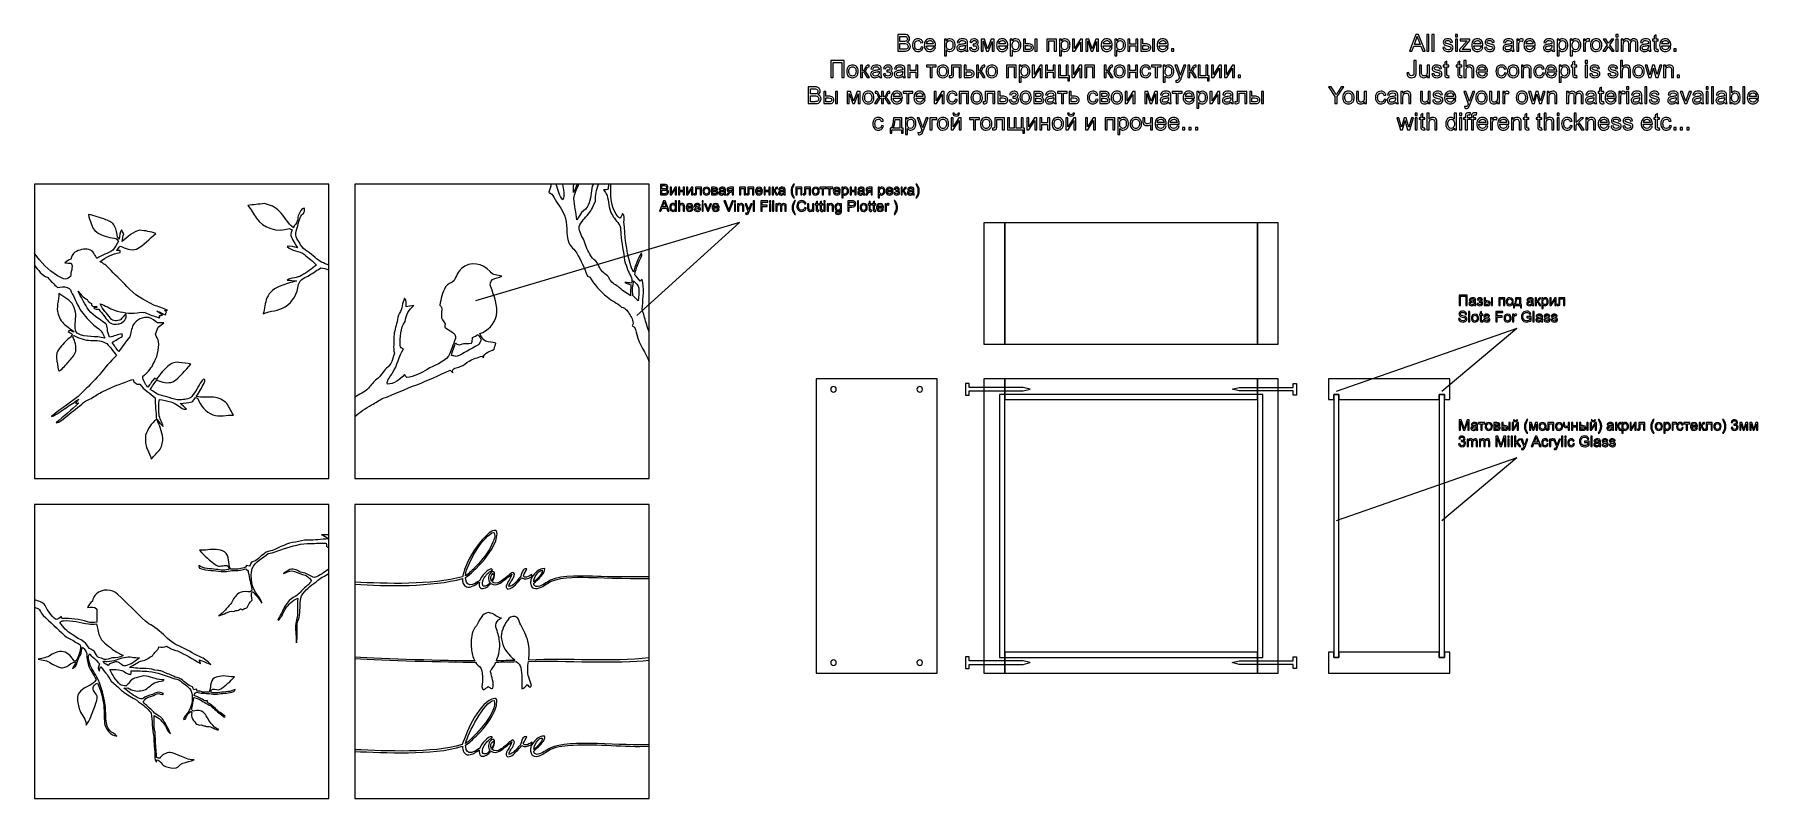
# Model space of a CAD drawing. Header units: centimetres. Extents: x -73.3 to 26.2, y -19.8 to 24.4.
import ezdxf

# ---------------------------------------------------------------- set-up
doc = ezdxf.new("R2010")
doc.units = ezdxf.units.CM
doc.header["$MEASUREMENT"] = 0
doc.layers.add('layer 1', color=7, linetype='Continuous')

msp = doc.modelspace()

# ---------------------------------------------------------------- linework, layer by layer
at = {"layer": 'layer 1', "color": 250}
for points, knots in [([(-23.50035, 23.41324), (-23.50035, 23.41324), (-23.50035, 24.38379), (-23.50035, 24.38379), (-23.50035, 24.38379), (-23.50035, 24.38379), (-23.13617, 24.38379), (-23.13617, 24.38379), (-23.13617, 24.38379), (-23.06207, 24.38379), (-23.00265, 24.37407), (-22.95769, 24.35442), (-22.95769, 24.35442), (-22.91296, 24.33476), (-22.87794, 24.30449), (-22.85264, 24.2636), (-22.85264, 24.2636), (-22.82711, 24.22293), (-22.81446, 24.18023), (-22.81446, 24.1355), (-22.81446, 24.1355), (-22.81446, 24.09416), (-22.82576, 24.05507), (-22.84812, 24.01848), (-22.84812, 24.01848), (-22.87049, 23.98188), (-22.90438, 23.95228), (-22.94978, 23.92969), (-22.94978, 23.92969), (-22.89105, 23.91252), (-22.84586, 23.88315), (-22.81446, 23.84158), (-22.81446, 23.84158), (-22.78283, 23.80024), (-22.76702, 23.75121), (-22.76702, 23.69473), (-22.76702, 23.69473), (-22.76702, 23.6491), (-22.77673, 23.60685), (-22.79593, 23.56777), (-22.79593, 23.56777), (-22.81514, 23.52868), (-22.83886, 23.49864), (-22.8671, 23.4774), (-22.8671, 23.4774), (-22.89534, 23.45639), (-22.93081, 23.44035), (-22.97328, 23.42951), (-22.97328, 23.42951), (-23.01598, 23.41866), (-23.06817, 23.41324), (-23.13007, 23.41324), (-23.13007, 23.41324), (-23.13007, 23.41324), (-23.50035, 23.41324), (-23.50035, 23.41324)], [0, 0, 0, 0, 0.06666667, 0.06666667, 0.06666667, 0.06666667, 0.13333333, 0.13333333, 0.13333333, 0.13333333, 0.2, 0.2, 0.2, 0.2, 0.26666667, 0.26666667, 0.26666667, 0.26666667, 0.33333333, 0.33333333, 0.33333333, 0.33333333, 0.4, 0.4, 0.4, 0.4, 0.46666667, 0.46666667, 0.46666667, 0.46666667, 0.53333333, 0.53333333, 0.53333333, 0.53333333, 0.6, 0.6, 0.6, 0.6, 0.66666667, 0.66666667, 0.66666667, 0.66666667, 0.73333333, 0.73333333, 0.73333333, 0.73333333, 0.8, 0.8, 0.8, 0.8, 0.86666667, 0.86666667, 0.86666667, 0.86666667, 1, 1, 1, 1]), ([(-23.37157, 23.97578), (-23.37157, 23.97578), (-23.1617, 23.97578), (-23.1617, 23.97578), (-23.1617, 23.97578), (-23.10476, 23.97578), (-23.06387, 23.97962), (-23.03925, 23.98707), (-23.03925, 23.98707), (-23.00649, 23.99679), (-22.98187, 24.01305), (-22.96537, 24.03564), (-22.96537, 24.03564), (-22.94888, 24.05824), (-22.94052, 24.08648), (-22.94052, 24.12059), (-22.94052, 24.12059), (-22.94052, 24.1529), (-22.9482, 24.18136), (-22.96379, 24.20576), (-22.96379, 24.20576), (-22.97915, 24.23039), (-23.00129, 24.24733), (-23.02999, 24.25637), (-23.02999, 24.25637), (-23.05868, 24.2654), (-23.10793, 24.26992), (-23.17751, 24.26992), (-23.17751, 24.26992), (-23.17751, 24.26992), (-23.37157, 24.26992), (-23.37157, 24.26992), (-23.37157, 24.26992), (-23.37157, 24.26992), (-23.37157, 23.97578), (-23.37157, 23.97578)], [0, 0, 0, 0, 0.1, 0.1, 0.1, 0.1, 0.2, 0.2, 0.2, 0.2, 0.3, 0.3, 0.3, 0.3, 0.4, 0.4, 0.4, 0.4, 0.5, 0.5, 0.5, 0.5, 0.6, 0.6, 0.6, 0.6, 0.7, 0.7, 0.7, 0.7, 0.8, 0.8, 0.8, 0.8, 1, 1, 1, 1]), ([(-22.14619, 23.67079), (-22.14619, 23.67079), (-22.02961, 23.65452), (-22.02961, 23.65452), (-22.02961, 23.65452), (-22.04249, 23.57432), (-22.07502, 23.51174), (-22.12766, 23.46633), (-22.12766, 23.46633), (-22.1803, 23.42092), (-22.24514, 23.39833), (-22.32173, 23.39833), (-22.32173, 23.39833), (-22.41774, 23.39833), (-22.49501, 23.42973), (-22.55329, 23.49254), (-22.55329, 23.49254), (-22.61181, 23.55534), (-22.64095, 23.64526), (-22.64095, 23.76228), (-22.64095, 23.76228), (-22.64095, 23.83819), (-22.6283, 23.90439), (-22.60322, 23.96132), (-22.60322, 23.96132), (-22.57814, 24.01802), (-22.53996, 24.06072), (-22.48845, 24.08896), (-22.48845, 24.08896), (-22.43717, 24.11743), (-22.38137, 24.13166), (-22.32082, 24.13166), (-22.32082, 24.13166), (-22.24469, 24.13166), (-22.18211, 24.11246), (-22.13376, 24.07383), (-22.13376, 24.07383), (-22.08519, 24.03519), (-22.05401, 23.9803), (-22.04046, 23.90936), (-22.04046, 23.90936), (-22.04046, 23.90936), (-22.15568, 23.89174), (-22.15568, 23.89174), (-22.15568, 23.89174), (-22.16675, 23.93895), (-22.18618, 23.97442), (-22.21442, 23.99837), (-22.21442, 23.99837), (-22.24243, 24.02209), (-22.27632, 24.03406), (-22.31608, 24.03406), (-22.31608, 24.03406), (-22.37617, 24.03406), (-22.42497, 24.0126), (-22.4627, 23.96968), (-22.4627, 23.96968), (-22.5002, 23.92653), (-22.51895, 23.85875), (-22.51895, 23.76567), (-22.51895, 23.76567), (-22.51895, 23.67124), (-22.50088, 23.60279), (-22.46473, 23.56009), (-22.46473, 23.56009), (-22.42836, 23.51739), (-22.38114, 23.49593), (-22.32308, 23.49593), (-22.32308, 23.49593), (-22.27609, 23.49593), (-22.23701, 23.51016), (-22.20583, 23.53885), (-22.20583, 23.53885), (-22.17443, 23.56732), (-22.15455, 23.61137), (-22.14619, 23.67079)], [0, 0, 0, 0, 0.05, 0.05, 0.05, 0.05, 0.1, 0.1, 0.1, 0.1, 0.15, 0.15, 0.15, 0.15, 0.2, 0.2, 0.2, 0.2, 0.25, 0.25, 0.25, 0.25, 0.3, 0.3, 0.3, 0.3, 0.35, 0.35, 0.35, 0.35, 0.4, 0.4, 0.4, 0.4, 0.45, 0.45, 0.45, 0.45, 0.5, 0.5, 0.5, 0.5, 0.55, 0.55, 0.55, 0.55, 0.6, 0.6, 0.6, 0.6, 0.65, 0.65, 0.65, 0.65, 0.7, 0.7, 0.7, 0.7, 0.75, 0.75, 0.75, 0.75, 0.8, 0.8, 0.8, 0.8, 0.85, 0.85, 0.85, 0.85, 0.9, 0.9, 0.9, 0.9, 1, 1, 1, 1]), ([(-21.44811, 23.64097), (-21.44811, 23.64097), (-21.32475, 23.6247), (-21.32475, 23.6247), (-21.32475, 23.6247), (-21.34396, 23.55308), (-21.37988, 23.49728), (-21.43229, 23.45775), (-21.43229, 23.45775), (-21.4847, 23.41821), (-21.55158, 23.39833), (-21.63313, 23.39833), (-21.63313, 23.39833), (-21.7357, 23.39833), (-21.81703, 23.42996), (-21.87712, 23.49322), (-21.87712, 23.49322), (-21.93722, 23.55625), (-21.96727, 23.64503), (-21.96727, 23.75912), (-21.96727, 23.75912), (-21.96727, 23.87705), (-21.93699, 23.96877), (-21.87622, 24.03384), (-21.87622, 24.03384), (-21.81545, 24.09913), (-21.7366, 24.13166), (-21.63968, 24.13166), (-21.63968, 24.13166), (-21.54593, 24.13166), (-21.46934, 24.09981), (-21.40993, 24.03587), (-21.40993, 24.03587), (-21.35051, 23.97194), (-21.32069, 23.88202), (-21.32069, 23.76612), (-21.32069, 23.76612), (-21.32069, 23.75912), (-21.32091, 23.7485), (-21.32137, 23.7345), (-21.32137, 23.7345), (-21.32137, 23.7345), (-21.84527, 23.7345), (-21.84527, 23.7345), (-21.84527, 23.7345), (-21.84075, 23.65746), (-21.81906, 23.59827), (-21.77975, 23.55738), (-21.77975, 23.55738), (-21.74067, 23.51648), (-21.69165, 23.49593), (-21.63313, 23.49593), (-21.63313, 23.49593), (-21.58953, 23.49593), (-21.55225, 23.50745), (-21.52153, 23.53049), (-21.52153, 23.53049), (-21.49058, 23.55354), (-21.46618, 23.59036), (-21.44811, 23.64097)], [0, 0, 0, 0, 0.0625, 0.0625, 0.0625, 0.0625, 0.125, 0.125, 0.125, 0.125, 0.1875, 0.1875, 0.1875, 0.1875, 0.25, 0.25, 0.25, 0.25, 0.3125, 0.3125, 0.3125, 0.3125, 0.375, 0.375, 0.375, 0.375, 0.4375, 0.4375, 0.4375, 0.4375, 0.5, 0.5, 0.5, 0.5, 0.5625, 0.5625, 0.5625, 0.5625, 0.625, 0.625, 0.625, 0.625, 0.6875, 0.6875, 0.6875, 0.6875, 0.75, 0.75, 0.75, 0.75, 0.8125, 0.8125, 0.8125, 0.8125, 0.875, 0.875, 0.875, 0.875, 1, 1, 1, 1]), ([(-21.83849, 23.83209), (-21.83849, 23.83209), (-21.44675, 23.83209), (-21.44675, 23.83209), (-21.44675, 23.83209), (-21.45195, 23.89128), (-21.46708, 23.93556), (-21.49171, 23.96516), (-21.49171, 23.96516), (-21.52944, 24.01102), (-21.57869, 24.03406), (-21.63901, 24.03406), (-21.63901, 24.03406), (-21.69368, 24.03406), (-21.73954, 24.01576), (-21.77682, 23.97917), (-21.77682, 23.97917), (-21.81387, 23.94257), (-21.83443, 23.89354), (-21.83849, 23.83209)], [0, 0, 0, 0, 0.16666667, 0.16666667, 0.16666667, 0.16666667, 0.33333333, 0.33333333, 0.33333333, 0.33333333, 0.5, 0.5, 0.5, 0.5, 0.66666667, 0.66666667, 0.66666667, 0.66666667, 1, 1, 1, 1]), ([(-20.79746, 23.14349), (-20.79746, 23.14349), (-20.79746, 24.11675), (-20.79746, 24.11675), (-20.79746, 24.11675), (-20.79746, 24.11675), (-20.68902, 24.11675), (-20.68902, 24.11675), (-20.68902, 24.11675), (-20.68902, 24.11675), (-20.68902, 24.02435), (-20.68902, 24.02435), (-20.68902, 24.02435), (-20.66349, 24.06004), (-20.63457, 24.08693), (-20.60226, 24.10478), (-20.60226, 24.10478), (-20.57018, 24.12262), (-20.5311, 24.13166), (-20.48524, 24.13166), (-20.48524, 24.13166), (-20.42514, 24.13166), (-20.37228, 24.1163), (-20.32642, 24.08535), (-20.32642, 24.08535), (-20.28056, 24.05462), (-20.24599, 24.01102), (-20.22249, 23.95499), (-20.22249, 23.95499), (-20.19922, 23.89874), (-20.18748, 23.83729), (-20.18748, 23.77019), (-20.18748, 23.77019), (-20.18748, 23.69857), (-20.20035, 23.63396), (-20.22611, 23.57635), (-20.22611, 23.57635), (-20.25186, 23.51897), (-20.28937, 23.47492), (-20.33862, 23.44419), (-20.33862, 23.44419), (-20.38764, 23.41369), (-20.43938, 23.39833), (-20.4936, 23.39833), (-20.4936, 23.39833), (-20.53336, 23.39833), (-20.56905, 23.40669), (-20.60046, 23.42341), (-20.60046, 23.42341), (-20.63208, 23.44012), (-20.65784, 23.46113), (-20.67817, 23.48666), (-20.67817, 23.48666), (-20.67817, 23.48666), (-20.67817, 23.14349), (-20.67817, 23.14349), (-20.67817, 23.14349), (-20.67817, 23.14349), (-20.79746, 23.14349), (-20.79746, 23.14349)], [0, 0, 0, 0, 0.0625, 0.0625, 0.0625, 0.0625, 0.125, 0.125, 0.125, 0.125, 0.1875, 0.1875, 0.1875, 0.1875, 0.25, 0.25, 0.25, 0.25, 0.3125, 0.3125, 0.3125, 0.3125, 0.375, 0.375, 0.375, 0.375, 0.4375, 0.4375, 0.4375, 0.4375, 0.5, 0.5, 0.5, 0.5, 0.5625, 0.5625, 0.5625, 0.5625, 0.625, 0.625, 0.625, 0.625, 0.6875, 0.6875, 0.6875, 0.6875, 0.75, 0.75, 0.75, 0.75, 0.8125, 0.8125, 0.8125, 0.8125, 0.875, 0.875, 0.875, 0.875, 1, 1, 1, 1]), ([(-20.68902, 23.7607), (-20.68902, 23.67056), (-20.67072, 23.60392), (-20.63434, 23.56076), (-20.63434, 23.56076), (-20.59774, 23.51761), (-20.55346, 23.49593), (-20.5015, 23.49593), (-20.5015, 23.49593), (-20.44864, 23.49593), (-20.40345, 23.51829), (-20.36595, 23.56302), (-20.36595, 23.56302), (-20.32822, 23.60776), (-20.30947, 23.67689), (-20.30947, 23.77064), (-20.30947, 23.77064), (-20.30947, 23.86011), (-20.32777, 23.92698), (-20.3646, 23.97148), (-20.3646, 23.97148), (-20.40142, 24.01599), (-20.44525, 24.03813), (-20.49631, 24.03813), (-20.49631, 24.03813), (-20.54691, 24.03813), (-20.59164, 24.01441), (-20.6305, 23.96719), (-20.6305, 23.96719), (-20.66959, 23.91975), (-20.68902, 23.85107), (-20.68902, 23.7607)], [0, 0, 0, 0, 0.11111111, 0.11111111, 0.11111111, 0.11111111, 0.22222222, 0.22222222, 0.22222222, 0.22222222, 0.33333333, 0.33333333, 0.33333333, 0.33333333, 0.44444444, 0.44444444, 0.44444444, 0.44444444, 0.55555556, 0.55555556, 0.55555556, 0.55555556, 0.66666667, 0.66666667, 0.66666667, 0.66666667, 0.77777778, 0.77777778, 0.77777778, 0.77777778, 1, 1, 1, 1]), ([(-19.58405, 23.50135), (-19.62833, 23.46362), (-19.67103, 23.43719), (-19.71192, 23.4216), (-19.71192, 23.4216), (-19.75281, 23.40601), (-19.79664, 23.39833), (-19.84363, 23.39833), (-19.84363, 23.39833), (-19.92089, 23.39833), (-19.98031, 23.41708), (-20.02188, 23.45481), (-20.02188, 23.45481), (-20.06345, 23.49231), (-20.08423, 23.54043), (-20.08423, 23.59894), (-20.08423, 23.59894), (-20.08423, 23.63328), (-20.07632, 23.66469), (-20.06074, 23.69315), (-20.06074, 23.69315), (-20.04492, 23.72162), (-20.02436, 23.74421), (-19.99906, 23.76138), (-19.99906, 23.76138), (-19.97353, 23.77855), (-19.94507, 23.79165), (-19.91321, 23.80046), (-19.91321, 23.80046), (-19.88972, 23.80656), (-19.85425, 23.81244), (-19.80703, 23.81831), (-19.80703, 23.81831), (-19.71079, 23.82961), (-19.63962, 23.84339), (-19.59421, 23.8592), (-19.59421, 23.8592), (-19.59376, 23.87547), (-19.59354, 23.88586), (-19.59354, 23.89015), (-19.59354, 23.89015), (-19.59354, 23.9385), (-19.60483, 23.97261), (-19.62742, 23.99249), (-19.62742, 23.99249), (-19.65792, 24.01938), (-19.70333, 24.03271), (-19.76343, 24.03271), (-19.76343, 24.03271), (-19.81968, 24.03271), (-19.86125, 24.02277), (-19.88791, 24.00311), (-19.88791, 24.00311), (-19.91479, 23.98346), (-19.93445, 23.94867), (-19.94733, 23.89851), (-19.94733, 23.89851), (-19.94733, 23.89851), (-20.0639, 23.91478), (-20.0639, 23.91478), (-20.0639, 23.91478), (-20.05328, 23.96471), (-20.03589, 24.00515), (-20.01149, 24.03587), (-20.01149, 24.03587), (-19.98709, 24.0666), (-19.95184, 24.09009), (-19.90576, 24.10681), (-19.90576, 24.10681), (-19.85989, 24.1233), (-19.80635, 24.13166), (-19.74581, 24.13166), (-19.74581, 24.13166), (-19.68571, 24.13166), (-19.63669, 24.12466), (-19.59896, 24.11042), (-19.59896, 24.11042), (-19.56146, 24.09619), (-19.53367, 24.07857), (-19.51605, 24.05711), (-19.51605, 24.05711), (-19.49843, 24.03564), (-19.486, 24.00853), (-19.47877, 23.97578), (-19.47877, 23.97578), (-19.47493, 23.95544), (-19.4729, 23.91885), (-19.4729, 23.86621), (-19.4729, 23.86621), (-19.4729, 23.86621), (-19.4729, 23.70806), (-19.4729, 23.70806), (-19.4729, 23.70806), (-19.4729, 23.59759), (-19.47041, 23.52778), (-19.46544, 23.49819), (-19.46544, 23.49819), (-19.4607, 23.46859), (-19.45076, 23.44035), (-19.4363, 23.41324), (-19.4363, 23.41324), (-19.4363, 23.41324), (-19.561, 23.41324), (-19.561, 23.41324), (-19.561, 23.41324), (-19.57298, 23.43832), (-19.58066, 23.46769), (-19.58405, 23.50135)], [0, 0, 0, 0, 0.03571429, 0.03571429, 0.03571429, 0.03571429, 0.07142857, 0.07142857, 0.07142857, 0.07142857, 0.10714286, 0.10714286, 0.10714286, 0.10714286, 0.14285714, 0.14285714, 0.14285714, 0.14285714, 0.17857143, 0.17857143, 0.17857143, 0.17857143, 0.21428571, 0.21428571, 0.21428571, 0.21428571, 0.25, 0.25, 0.25, 0.25, 0.28571429, 0.28571429, 0.28571429, 0.28571429, 0.32142857, 0.32142857, 0.32142857, 0.32142857, 0.35714286, 0.35714286, 0.35714286, 0.35714286, 0.39285714, 0.39285714, 0.39285714, 0.39285714, 0.42857143, 0.42857143, 0.42857143, 0.42857143, 0.46428571, 0.46428571, 0.46428571, 0.46428571, 0.5, 0.5, 0.5, 0.5, 0.53571429, 0.53571429, 0.53571429, 0.53571429, 0.57142857, 0.57142857, 0.57142857, 0.57142857, 0.60714286, 0.60714286, 0.60714286, 0.60714286, 0.64285714, 0.64285714, 0.64285714, 0.64285714, 0.67857143, 0.67857143, 0.67857143, 0.67857143, 0.71428571, 0.71428571, 0.71428571, 0.71428571, 0.75, 0.75, 0.75, 0.75, 0.78571429, 0.78571429, 0.78571429, 0.78571429, 0.82142857, 0.82142857, 0.82142857, 0.82142857, 0.85714286, 0.85714286, 0.85714286, 0.85714286, 0.89285714, 0.89285714, 0.89285714, 0.89285714, 0.92857143, 0.92857143, 0.92857143, 0.92857143, 1, 1, 1, 1]), ([(-19.14893, 23.73178), (-19.14893, 23.73178), (-19.14893, 23.82532), (-19.14893, 23.82532), (-19.14893, 23.82532), (-19.09878, 23.82577), (-19.06444, 23.8278), (-19.04637, 23.83119), (-19.04637, 23.83119), (-19.02807, 23.8348), (-19.01067, 23.8452), (-18.9944, 23.86282), (-18.9944, 23.86282), (-18.97814, 23.88044), (-18.97001, 23.90235), (-18.97001, 23.92879), (-18.97001, 23.92879), (-18.97001, 23.96064), (-18.98062, 23.98639), (-19.00209, 24.00537), (-19.00209, 24.00537), (-19.02355, 24.02457), (-19.05111, 24.03406), (-19.08522, 24.03406), (-19.08522, 24.03406), (-19.15232, 24.03406), (-19.19931, 23.99475), (-19.2262, 23.91613), (-19.2262, 23.91613), (-19.2262, 23.91613), (-19.34006, 23.93511), (-19.34006, 23.93511), (-19.34006, 23.93511), (-19.30482, 24.06614), (-19.21942, 24.13166), (-19.08432, 24.13166), (-19.08432, 24.13166), (-19.00932, 24.13166), (-18.95058, 24.11133), (-18.90788, 24.07044), (-18.90788, 24.07044), (-18.86518, 24.02955), (-18.84394, 23.98075), (-18.84394, 23.92404), (-18.84394, 23.92404), (-18.84394, 23.86688), (-18.87173, 23.82125), (-18.92708, 23.78759), (-18.92708, 23.78759), (-18.89161, 23.76861), (-18.86518, 23.74444), (-18.84733, 23.71507), (-18.84733, 23.71507), (-18.82971, 23.6857), (-18.8209, 23.65091), (-18.8209, 23.61069), (-18.8209, 23.61069), (-18.8209, 23.54766), (-18.84394, 23.4966), (-18.8898, 23.45729), (-18.8898, 23.45729), (-18.93589, 23.41798), (-19.00005, 23.39833), (-19.08274, 23.39833), (-19.08274, 23.39833), (-19.24314, 23.39833), (-19.33622, 23.46927), (-19.36175, 23.61114), (-19.36175, 23.61114), (-19.36175, 23.61114), (-19.24924, 23.63554), (-19.24924, 23.63554), (-19.24924, 23.63554), (-19.23907, 23.59081), (-19.21852, 23.55602), (-19.18734, 23.5314), (-19.18734, 23.5314), (-19.15616, 23.50677), (-19.12069, 23.49457), (-19.08048, 23.49457), (-19.08048, 23.49457), (-19.04027, 23.49457), (-19.00683, 23.50587), (-18.98017, 23.52868), (-18.98017, 23.52868), (-18.95351, 23.55128), (-18.94018, 23.58019), (-18.94018, 23.61544), (-18.94018, 23.61544), (-18.94018, 23.64277), (-18.94854, 23.66649), (-18.96526, 23.68683), (-18.96526, 23.68683), (-18.98198, 23.70716), (-18.99983, 23.71981), (-19.0188, 23.72478), (-19.0188, 23.72478), (-19.03778, 23.72998), (-19.07212, 23.73246), (-19.12182, 23.73246), (-19.12182, 23.73246), (-19.12589, 23.73246), (-19.13493, 23.73224), (-19.14893, 23.73178)], [0, 0, 0, 0, 0.03703704, 0.03703704, 0.03703704, 0.03703704, 0.07407407, 0.07407407, 0.07407407, 0.07407407, 0.11111111, 0.11111111, 0.11111111, 0.11111111, 0.14814815, 0.14814815, 0.14814815, 0.14814815, 0.18518519, 0.18518519, 0.18518519, 0.18518519, 0.22222222, 0.22222222, 0.22222222, 0.22222222, 0.25925926, 0.25925926, 0.25925926, 0.25925926, 0.2962963, 0.2962963, 0.2962963, 0.2962963, 0.33333333, 0.33333333, 0.33333333, 0.33333333, 0.37037037, 0.37037037, 0.37037037, 0.37037037, 0.40740741, 0.40740741, 0.40740741, 0.40740741, 0.44444444, 0.44444444, 0.44444444, 0.44444444, 0.48148148, 0.48148148, 0.48148148, 0.48148148, 0.51851852, 0.51851852, 0.51851852, 0.51851852, 0.55555556, 0.55555556, 0.55555556, 0.55555556, 0.59259259, 0.59259259, 0.59259259, 0.59259259, 0.62962963, 0.62962963, 0.62962963, 0.62962963, 0.66666667, 0.66666667, 0.66666667, 0.66666667, 0.7037037, 0.7037037, 0.7037037, 0.7037037, 0.74074074, 0.74074074, 0.74074074, 0.74074074, 0.77777778, 0.77777778, 0.77777778, 0.77777778, 0.81481481, 0.81481481, 0.81481481, 0.81481481, 0.85185185, 0.85185185, 0.85185185, 0.85185185, 0.88888889, 0.88888889, 0.88888889, 0.88888889, 0.92592593, 0.92592593, 0.92592593, 0.92592593, 1, 1, 1, 1]), ([(-18.67925, 24.11675), (-18.67925, 24.11675), (-18.4958, 24.11675), (-18.4958, 24.11675), (-18.4958, 24.11675), (-18.4958, 24.11675), (-18.30987, 23.55376), (-18.30987, 23.55376), (-18.30987, 23.55376), (-18.30987, 23.55376), (-18.10406, 24.11675), (-18.10406, 24.11675), (-18.10406, 24.11675), (-18.10406, 24.11675), (-17.93372, 24.11675), (-17.93372, 24.11675), (-17.93372, 24.11675), (-17.93372, 24.11675), (-17.93372, 23.41324), (-17.93372, 23.41324), (-17.93372, 23.41324), (-17.93372, 23.41324), (-18.053, 23.41324), (-18.053, 23.41324), (-18.053, 23.41324), (-18.053, 23.41324), (-18.053, 23.97962), (-18.053, 23.97962), (-18.053, 23.97962), (-18.053, 23.97962), (-18.26017, 23.41324), (-18.26017, 23.41324), (-18.26017, 23.41324), (-18.26017, 23.41324), (-18.3668, 23.41324), (-18.3668, 23.41324), (-18.3668, 23.41324), (-18.3668, 23.41324), (-18.56268, 24.00673), (-18.56268, 24.00673), (-18.56268, 24.00673), (-18.56268, 24.00673), (-18.56268, 23.41324), (-18.56268, 23.41324), (-18.56268, 23.41324), (-18.56268, 23.41324), (-18.67925, 23.41324), (-18.67925, 23.41324), (-18.67925, 23.41324), (-18.67925, 23.41324), (-18.67925, 24.11675), (-18.67925, 24.11675)], [0, 0, 0, 0, 0.07142857, 0.07142857, 0.07142857, 0.07142857, 0.14285714, 0.14285714, 0.14285714, 0.14285714, 0.21428571, 0.21428571, 0.21428571, 0.21428571, 0.28571429, 0.28571429, 0.28571429, 0.28571429, 0.35714286, 0.35714286, 0.35714286, 0.35714286, 0.42857143, 0.42857143, 0.42857143, 0.42857143, 0.5, 0.5, 0.5, 0.5, 0.57142857, 0.57142857, 0.57142857, 0.57142857, 0.64285714, 0.64285714, 0.64285714, 0.64285714, 0.71428571, 0.71428571, 0.71428571, 0.71428571, 0.78571429, 0.78571429, 0.78571429, 0.78571429, 0.85714286, 0.85714286, 0.85714286, 0.85714286, 1, 1, 1, 1]), ([(-17.27156, 23.64097), (-17.27156, 23.64097), (-17.1482, 23.6247), (-17.1482, 23.6247), (-17.1482, 23.6247), (-17.16741, 23.55308), (-17.20333, 23.49728), (-17.25574, 23.45775), (-17.25574, 23.45775), (-17.30815, 23.41821), (-17.37503, 23.39833), (-17.45658, 23.39833), (-17.45658, 23.39833), (-17.55915, 23.39833), (-17.64048, 23.42996), (-17.70057, 23.49322), (-17.70057, 23.49322), (-17.76067, 23.55625), (-17.79072, 23.64503), (-17.79072, 23.75912), (-17.79072, 23.75912), (-17.79072, 23.87705), (-17.76044, 23.96877), (-17.69967, 24.03384), (-17.69967, 24.03384), (-17.6389, 24.09913), (-17.56005, 24.13166), (-17.46313, 24.13166), (-17.46313, 24.13166), (-17.36938, 24.13166), (-17.29279, 24.09981), (-17.23338, 24.03587), (-17.23338, 24.03587), (-17.17396, 23.97194), (-17.14414, 23.88202), (-17.14414, 23.76612), (-17.14414, 23.76612), (-17.14414, 23.75912), (-17.14436, 23.7485), (-17.14482, 23.7345), (-17.14482, 23.7345), (-17.14482, 23.7345), (-17.66872, 23.7345), (-17.66872, 23.7345), (-17.66872, 23.7345), (-17.6642, 23.65746), (-17.64251, 23.59827), (-17.6032, 23.55738), (-17.6032, 23.55738), (-17.56412, 23.51648), (-17.5151, 23.49593), (-17.45658, 23.49593), (-17.45658, 23.49593), (-17.41298, 23.49593), (-17.3757, 23.50745), (-17.34498, 23.53049), (-17.34498, 23.53049), (-17.31403, 23.55354), (-17.28963, 23.59036), (-17.27156, 23.64097)], [0, 0, 0, 0, 0.0625, 0.0625, 0.0625, 0.0625, 0.125, 0.125, 0.125, 0.125, 0.1875, 0.1875, 0.1875, 0.1875, 0.25, 0.25, 0.25, 0.25, 0.3125, 0.3125, 0.3125, 0.3125, 0.375, 0.375, 0.375, 0.375, 0.4375, 0.4375, 0.4375, 0.4375, 0.5, 0.5, 0.5, 0.5, 0.5625, 0.5625, 0.5625, 0.5625, 0.625, 0.625, 0.625, 0.625, 0.6875, 0.6875, 0.6875, 0.6875, 0.75, 0.75, 0.75, 0.75, 0.8125, 0.8125, 0.8125, 0.8125, 0.875, 0.875, 0.875, 0.875, 1, 1, 1, 1]), ([(-17.66194, 23.83209), (-17.66194, 23.83209), (-17.2702, 23.83209), (-17.2702, 23.83209), (-17.2702, 23.83209), (-17.2754, 23.89128), (-17.29053, 23.93556), (-17.31516, 23.96516), (-17.31516, 23.96516), (-17.35289, 24.01102), (-17.40214, 24.03406), (-17.46246, 24.03406), (-17.46246, 24.03406), (-17.51713, 24.03406), (-17.56299, 24.01576), (-17.60027, 23.97917), (-17.60027, 23.97917), (-17.63732, 23.94257), (-17.65788, 23.89354), (-17.66194, 23.83209)], [0, 0, 0, 0, 0.16666667, 0.16666667, 0.16666667, 0.16666667, 0.33333333, 0.33333333, 0.33333333, 0.33333333, 0.5, 0.5, 0.5, 0.5, 0.66666667, 0.66666667, 0.66666667, 0.66666667, 1, 1, 1, 1]), ([(-16.99752, 23.14349), (-16.99752, 23.14349), (-16.99752, 24.11675), (-16.99752, 24.11675), (-16.99752, 24.11675), (-16.99752, 24.11675), (-16.88908, 24.11675), (-16.88908, 24.11675), (-16.88908, 24.11675), (-16.88908, 24.11675), (-16.88908, 24.02435), (-16.88908, 24.02435), (-16.88908, 24.02435), (-16.86355, 24.06004), (-16.83463, 24.08693), (-16.80232, 24.10478), (-16.80232, 24.10478), (-16.77024, 24.12262), (-16.73116, 24.13166), (-16.6853, 24.13166), (-16.6853, 24.13166), (-16.6252, 24.13166), (-16.57234, 24.1163), (-16.52648, 24.08535), (-16.52648, 24.08535), (-16.48062, 24.05462), (-16.44605, 24.01102), (-16.42255, 23.95499), (-16.42255, 23.95499), (-16.39928, 23.89874), (-16.38754, 23.83729), (-16.38754, 23.77019), (-16.38754, 23.77019), (-16.38754, 23.69857), (-16.40041, 23.63396), (-16.42617, 23.57635), (-16.42617, 23.57635), (-16.45192, 23.51897), (-16.48943, 23.47492), (-16.53868, 23.44419), (-16.53868, 23.44419), (-16.5877, 23.41369), (-16.63944, 23.39833), (-16.69366, 23.39833), (-16.69366, 23.39833), (-16.73342, 23.39833), (-16.76911, 23.40669), (-16.80052, 23.42341), (-16.80052, 23.42341), (-16.83214, 23.44012), (-16.8579, 23.46113), (-16.87823, 23.48666), (-16.87823, 23.48666), (-16.87823, 23.48666), (-16.87823, 23.14349), (-16.87823, 23.14349), (-16.87823, 23.14349), (-16.87823, 23.14349), (-16.99752, 23.14349), (-16.99752, 23.14349)], [0, 0, 0, 0, 0.0625, 0.0625, 0.0625, 0.0625, 0.125, 0.125, 0.125, 0.125, 0.1875, 0.1875, 0.1875, 0.1875, 0.25, 0.25, 0.25, 0.25, 0.3125, 0.3125, 0.3125, 0.3125, 0.375, 0.375, 0.375, 0.375, 0.4375, 0.4375, 0.4375, 0.4375, 0.5, 0.5, 0.5, 0.5, 0.5625, 0.5625, 0.5625, 0.5625, 0.625, 0.625, 0.625, 0.625, 0.6875, 0.6875, 0.6875, 0.6875, 0.75, 0.75, 0.75, 0.75, 0.8125, 0.8125, 0.8125, 0.8125, 0.875, 0.875, 0.875, 0.875, 1, 1, 1, 1]), ([(-16.88908, 23.7607), (-16.88908, 23.67056), (-16.87078, 23.60392), (-16.8344, 23.56076), (-16.8344, 23.56076), (-16.7978, 23.51761), (-16.75352, 23.49593), (-16.70156, 23.49593), (-16.70156, 23.49593), (-16.6487, 23.49593), (-16.60351, 23.51829), (-16.56601, 23.56302), (-16.56601, 23.56302), (-16.52828, 23.60776), (-16.50953, 23.67689), (-16.50953, 23.77064), (-16.50953, 23.77064), (-16.50953, 23.86011), (-16.52783, 23.92698), (-16.56466, 23.97148), (-16.56466, 23.97148), (-16.60148, 24.01599), (-16.64531, 24.03813), (-16.69637, 24.03813), (-16.69637, 24.03813), (-16.74697, 24.03813), (-16.7917, 24.01441), (-16.83056, 23.96719), (-16.83056, 23.96719), (-16.86965, 23.91975), (-16.88908, 23.85107), (-16.88908, 23.7607)], [0, 0, 0, 0, 0.11111111, 0.11111111, 0.11111111, 0.11111111, 0.22222222, 0.22222222, 0.22222222, 0.22222222, 0.33333333, 0.33333333, 0.33333333, 0.33333333, 0.44444444, 0.44444444, 0.44444444, 0.44444444, 0.55555556, 0.55555556, 0.55555556, 0.55555556, 0.66666667, 0.66666667, 0.66666667, 0.66666667, 0.77777778, 0.77777778, 0.77777778, 0.77777778, 1, 1, 1, 1]), ([(-16.23956, 24.11675), (-16.23956, 24.11675), (-16.12027, 24.11675), (-16.12027, 24.11675), (-16.12027, 24.11675), (-16.12027, 24.11675), (-16.12027, 23.84158), (-16.12027, 23.84158), (-16.12027, 23.84158), (-16.12027, 23.84158), (-15.96981, 23.84158), (-15.96981, 23.84158), (-15.96981, 23.84158), (-15.87154, 23.84158), (-15.79608, 23.8226), (-15.74299, 23.78442), (-15.74299, 23.78442), (-15.6899, 23.74624), (-15.66347, 23.6936), (-15.66347, 23.62651), (-15.66347, 23.62651), (-15.66347, 23.56777), (-15.68561, 23.51761), (-15.72989, 23.47582), (-15.72989, 23.47582), (-15.77417, 23.43402), (-15.84488, 23.41324), (-15.94225, 23.41324), (-15.94225, 23.41324), (-15.94225, 23.41324), (-16.23956, 23.41324), (-16.23956, 23.41324), (-16.23956, 23.41324), (-16.23956, 23.41324), (-16.23956, 24.11675), (-16.23956, 24.11675)], [0, 0, 0, 0, 0.1, 0.1, 0.1, 0.1, 0.2, 0.2, 0.2, 0.2, 0.3, 0.3, 0.3, 0.3, 0.4, 0.4, 0.4, 0.4, 0.5, 0.5, 0.5, 0.5, 0.6, 0.6, 0.6, 0.6, 0.7, 0.7, 0.7, 0.7, 0.8, 0.8, 0.8, 0.8, 1, 1, 1, 1]), ([(-15.574, 24.11675), (-15.574, 24.11675), (-15.45472, 24.11675), (-15.45472, 24.11675), (-15.45472, 24.11675), (-15.45472, 24.11675), (-15.45472, 23.41324), (-15.45472, 23.41324), (-15.45472, 23.41324), (-15.45472, 23.41324), (-15.574, 23.41324), (-15.574, 23.41324), (-15.574, 23.41324), (-15.574, 23.41324), (-15.574, 24.11675), (-15.574, 24.11675)], [0, 0, 0, 0, 0.2, 0.2, 0.2, 0.2, 0.4, 0.4, 0.4, 0.4, 0.6, 0.6, 0.6, 0.6, 1, 1, 1, 1]), ([(-14.89263, 24.11675), (-14.89263, 24.11675), (-14.33687, 24.11675), (-14.33687, 24.11675), (-14.33687, 24.11675), (-14.33687, 24.11675), (-14.33687, 23.41324), (-14.33687, 23.41324), (-14.33687, 23.41324), (-14.33687, 23.41324), (-14.45615, 23.41324), (-14.45615, 23.41324), (-14.45615, 23.41324), (-14.45615, 23.41324), (-14.45615, 24.0178), (-14.45615, 24.0178), (-14.45615, 24.0178), (-14.45615, 24.0178), (-14.77334, 24.0178), (-14.77334, 24.0178), (-14.77334, 24.0178), (-14.77334, 24.0178), (-14.77334, 23.41324), (-14.77334, 23.41324), (-14.77334, 23.41324), (-14.77334, 23.41324), (-14.89263, 23.41324), (-14.89263, 23.41324), (-14.89263, 23.41324), (-14.89263, 23.41324), (-14.89263, 24.11675), (-14.89263, 24.11675)], [0, 0, 0, 0, 0.11111111, 0.11111111, 0.11111111, 0.11111111, 0.22222222, 0.22222222, 0.22222222, 0.22222222, 0.33333333, 0.33333333, 0.33333333, 0.33333333, 0.44444444, 0.44444444, 0.44444444, 0.44444444, 0.55555556, 0.55555556, 0.55555556, 0.55555556, 0.66666667, 0.66666667, 0.66666667, 0.66666667, 0.77777778, 0.77777778, 0.77777778, 0.77777778, 1, 1, 1, 1]), ([(-14.15862, 23.14349), (-14.15862, 23.14349), (-14.15862, 24.11675), (-14.15862, 24.11675), (-14.15862, 24.11675), (-14.15862, 24.11675), (-14.05018, 24.11675), (-14.05018, 24.11675), (-14.05018, 24.11675), (-14.05018, 24.11675), (-14.05018, 24.02435), (-14.05018, 24.02435), (-14.05018, 24.02435), (-14.02465, 24.06004), (-13.99573, 24.08693), (-13.96342, 24.10478), (-13.96342, 24.10478), (-13.93134, 24.12262), (-13.89226, 24.13166), (-13.8464, 24.13166), (-13.8464, 24.13166), (-13.7863, 24.13166), (-13.73344, 24.1163), (-13.68758, 24.08535), (-13.68758, 24.08535), (-13.64172, 24.05462), (-13.60715, 24.01102), (-13.58365, 23.95499), (-13.58365, 23.95499), (-13.56038, 23.89874), (-13.54864, 23.83729), (-13.54864, 23.77019), (-13.54864, 23.77019), (-13.54864, 23.69857), (-13.56151, 23.63396), (-13.58727, 23.57635), (-13.58727, 23.57635), (-13.61302, 23.51897), (-13.65053, 23.47492), (-13.69978, 23.44419), (-13.69978, 23.44419), (-13.7488, 23.41369), (-13.80054, 23.39833), (-13.85476, 23.39833), (-13.85476, 23.39833), (-13.89452, 23.39833), (-13.93021, 23.40669), (-13.96162, 23.42341), (-13.96162, 23.42341), (-13.99324, 23.44012), (-14.019, 23.46113), (-14.03933, 23.48666), (-14.03933, 23.48666), (-14.03933, 23.48666), (-14.03933, 23.14349), (-14.03933, 23.14349), (-14.03933, 23.14349), (-14.03933, 23.14349), (-14.15862, 23.14349), (-14.15862, 23.14349)], [0, 0, 0, 0, 0.0625, 0.0625, 0.0625, 0.0625, 0.125, 0.125, 0.125, 0.125, 0.1875, 0.1875, 0.1875, 0.1875, 0.25, 0.25, 0.25, 0.25, 0.3125, 0.3125, 0.3125, 0.3125, 0.375, 0.375, 0.375, 0.375, 0.4375, 0.4375, 0.4375, 0.4375, 0.5, 0.5, 0.5, 0.5, 0.5625, 0.5625, 0.5625, 0.5625, 0.625, 0.625, 0.625, 0.625, 0.6875, 0.6875, 0.6875, 0.6875, 0.75, 0.75, 0.75, 0.75, 0.8125, 0.8125, 0.8125, 0.8125, 0.875, 0.875, 0.875, 0.875, 1, 1, 1, 1]), ([(-14.05018, 23.7607), (-14.05018, 23.67056), (-14.03188, 23.60392), (-13.9955, 23.56076), (-13.9955, 23.56076), (-13.9589, 23.51761), (-13.91462, 23.49593), (-13.86266, 23.49593), (-13.86266, 23.49593), (-13.8098, 23.49593), (-13.76461, 23.51829), (-13.72711, 23.56302), (-13.72711, 23.56302), (-13.68938, 23.60776), (-13.67063, 23.67689), (-13.67063, 23.77064), (-13.67063, 23.77064), (-13.67063, 23.86011), (-13.68893, 23.92698), (-13.72576, 23.97148), (-13.72576, 23.97148), (-13.76258, 24.01599), (-13.80641, 24.03813), (-13.85747, 24.03813), (-13.85747, 24.03813), (-13.90807, 24.03813), (-13.9528, 24.01441), (-13.99166, 23.96719), (-13.99166, 23.96719), (-14.03075, 23.91975), (-14.05018, 23.85107), (-14.05018, 23.7607)], [0, 0, 0, 0, 0.11111111, 0.11111111, 0.11111111, 0.11111111, 0.22222222, 0.22222222, 0.22222222, 0.22222222, 0.33333333, 0.33333333, 0.33333333, 0.33333333, 0.44444444, 0.44444444, 0.44444444, 0.44444444, 0.55555556, 0.55555556, 0.55555556, 0.55555556, 0.66666667, 0.66666667, 0.66666667, 0.66666667, 0.77777778, 0.77777778, 0.77777778, 0.77777778, 1, 1, 1, 1]), ([(-13.40473, 24.11675), (-13.40473, 24.11675), (-13.28544, 24.11675), (-13.28544, 24.11675), (-13.28544, 24.11675), (-13.28544, 24.11675), (-13.28544, 23.58019), (-13.28544, 23.58019), (-13.28544, 23.58019), (-13.28544, 23.58019), (-12.95402, 24.11675), (-12.95402, 24.11675), (-12.95402, 24.11675), (-12.95402, 24.11675), (-12.82592, 24.11675), (-12.82592, 24.11675), (-12.82592, 24.11675), (-12.82592, 24.11675), (-12.82592, 23.41324), (-12.82592, 23.41324), (-12.82592, 23.41324), (-12.82592, 23.41324), (-12.94521, 23.41324), (-12.94521, 23.41324), (-12.94521, 23.41324), (-12.94521, 23.41324), (-12.94521, 23.94641), (-12.94521, 23.94641), (-12.94521, 23.94641), (-12.94521, 23.94641), (-13.27618, 23.41324), (-13.27618, 23.41324), (-13.27618, 23.41324), (-13.27618, 23.41324), (-13.40473, 23.41324), (-13.40473, 23.41324), (-13.40473, 23.41324), (-13.40473, 23.41324), (-13.40473, 24.11675), (-13.40473, 24.11675)], [0, 0, 0, 0, 0.09090909, 0.09090909, 0.09090909, 0.09090909, 0.18181818, 0.18181818, 0.18181818, 0.18181818, 0.27272727, 0.27272727, 0.27272727, 0.27272727, 0.36363636, 0.36363636, 0.36363636, 0.36363636, 0.45454545, 0.45454545, 0.45454545, 0.45454545, 0.54545455, 0.54545455, 0.54545455, 0.54545455, 0.63636364, 0.63636364, 0.63636364, 0.63636364, 0.72727273, 0.72727273, 0.72727273, 0.72727273, 0.81818182, 0.81818182, 0.81818182, 0.81818182, 1, 1, 1, 1]), ([(-12.64338, 24.11675), (-12.64338, 24.11675), (-12.45993, 24.11675), (-12.45993, 24.11675), (-12.45993, 24.11675), (-12.45993, 24.11675), (-12.274, 23.55376), (-12.274, 23.55376), (-12.274, 23.55376), (-12.274, 23.55376), (-12.06819, 24.11675), (-12.06819, 24.11675), (-12.06819, 24.11675), (-12.06819, 24.11675), (-11.89785, 24.11675), (-11.89785, 24.11675), (-11.89785, 24.11675), (-11.89785, 24.11675), (-11.89785, 23.41324), (-11.89785, 23.41324), (-11.89785, 23.41324), (-11.89785, 23.41324), (-12.01713, 23.41324), (-12.01713, 23.41324), (-12.01713, 23.41324), (-12.01713, 23.41324), (-12.01713, 23.97962), (-12.01713, 23.97962), (-12.01713, 23.97962), (-12.01713, 23.97962), (-12.2243, 23.41324), (-12.2243, 23.41324), (-12.2243, 23.41324), (-12.2243, 23.41324), (-12.33093, 23.41324), (-12.33093, 23.41324), (-12.33093, 23.41324), (-12.33093, 23.41324), (-12.52681, 24.00673), (-12.52681, 24.00673), (-12.52681, 24.00673), (-12.52681, 24.00673), (-12.52681, 23.41324), (-12.52681, 23.41324), (-12.52681, 23.41324), (-12.52681, 23.41324), (-12.64338, 23.41324), (-12.64338, 23.41324), (-12.64338, 23.41324), (-12.64338, 23.41324), (-12.64338, 24.11675), (-12.64338, 24.11675)], [0, 0, 0, 0, 0.07142857, 0.07142857, 0.07142857, 0.07142857, 0.14285714, 0.14285714, 0.14285714, 0.14285714, 0.21428571, 0.21428571, 0.21428571, 0.21428571, 0.28571429, 0.28571429, 0.28571429, 0.28571429, 0.35714286, 0.35714286, 0.35714286, 0.35714286, 0.42857143, 0.42857143, 0.42857143, 0.42857143, 0.5, 0.5, 0.5, 0.5, 0.57142857, 0.57142857, 0.57142857, 0.57142857, 0.64285714, 0.64285714, 0.64285714, 0.64285714, 0.71428571, 0.71428571, 0.71428571, 0.71428571, 0.78571429, 0.78571429, 0.78571429, 0.78571429, 0.85714286, 0.85714286, 0.85714286, 0.85714286, 1, 1, 1, 1]), ([(-11.23569, 23.64097), (-11.23569, 23.64097), (-11.11233, 23.6247), (-11.11233, 23.6247), (-11.11233, 23.6247), (-11.13154, 23.55308), (-11.16746, 23.49728), (-11.21987, 23.45775), (-11.21987, 23.45775), (-11.27228, 23.41821), (-11.33916, 23.39833), (-11.42071, 23.39833), (-11.42071, 23.39833), (-11.52328, 23.39833), (-11.60461, 23.42996), (-11.6647, 23.49322), (-11.6647, 23.49322), (-11.7248, 23.55625), (-11.75485, 23.64503), (-11.75485, 23.75912), (-11.75485, 23.75912), (-11.75485, 23.87705), (-11.72457, 23.96877), (-11.6638, 24.03384), (-11.6638, 24.03384), (-11.60303, 24.09913), (-11.52418, 24.13166), (-11.42726, 24.13166), (-11.42726, 24.13166), (-11.33351, 24.13166), (-11.25692, 24.09981), (-11.19751, 24.03587), (-11.19751, 24.03587), (-11.13809, 23.97194), (-11.10827, 23.88202), (-11.10827, 23.76612), (-11.10827, 23.76612), (-11.10827, 23.75912), (-11.10849, 23.7485), (-11.10895, 23.7345), (-11.10895, 23.7345), (-11.10895, 23.7345), (-11.63285, 23.7345), (-11.63285, 23.7345), (-11.63285, 23.7345), (-11.62833, 23.65746), (-11.60664, 23.59827), (-11.56733, 23.55738), (-11.56733, 23.55738), (-11.52825, 23.51648), (-11.47923, 23.49593), (-11.42071, 23.49593), (-11.42071, 23.49593), (-11.37711, 23.49593), (-11.33983, 23.50745), (-11.30911, 23.53049), (-11.30911, 23.53049), (-11.27816, 23.55354), (-11.25376, 23.59036), (-11.23569, 23.64097)], [0, 0, 0, 0, 0.0625, 0.0625, 0.0625, 0.0625, 0.125, 0.125, 0.125, 0.125, 0.1875, 0.1875, 0.1875, 0.1875, 0.25, 0.25, 0.25, 0.25, 0.3125, 0.3125, 0.3125, 0.3125, 0.375, 0.375, 0.375, 0.375, 0.4375, 0.4375, 0.4375, 0.4375, 0.5, 0.5, 0.5, 0.5, 0.5625, 0.5625, 0.5625, 0.5625, 0.625, 0.625, 0.625, 0.625, 0.6875, 0.6875, 0.6875, 0.6875, 0.75, 0.75, 0.75, 0.75, 0.8125, 0.8125, 0.8125, 0.8125, 0.875, 0.875, 0.875, 0.875, 1, 1, 1, 1]), ([(-11.62607, 23.83209), (-11.62607, 23.83209), (-11.23433, 23.83209), (-11.23433, 23.83209), (-11.23433, 23.83209), (-11.23953, 23.89128), (-11.25466, 23.93556), (-11.27929, 23.96516), (-11.27929, 23.96516), (-11.31702, 24.01102), (-11.36627, 24.03406), (-11.42659, 24.03406), (-11.42659, 24.03406), (-11.48126, 24.03406), (-11.52712, 24.01576), (-11.5644, 23.97917), (-11.5644, 23.97917), (-11.60145, 23.94257), (-11.62201, 23.89354), (-11.62607, 23.83209)], [0, 0, 0, 0, 0.16666667, 0.16666667, 0.16666667, 0.16666667, 0.33333333, 0.33333333, 0.33333333, 0.33333333, 0.5, 0.5, 0.5, 0.5, 0.66666667, 0.66666667, 0.66666667, 0.66666667, 1, 1, 1, 1]), ([(-10.96165, 23.14349), (-10.96165, 23.14349), (-10.96165, 24.11675), (-10.96165, 24.11675), (-10.96165, 24.11675), (-10.96165, 24.11675), (-10.85321, 24.11675), (-10.85321, 24.11675), (-10.85321, 24.11675), (-10.85321, 24.11675), (-10.85321, 24.02435), (-10.85321, 24.02435), (-10.85321, 24.02435), (-10.82768, 24.06004), (-10.79876, 24.08693), (-10.76645, 24.10478), (-10.76645, 24.10478), (-10.73437, 24.12262), (-10.69529, 24.13166), (-10.64943, 24.13166), (-10.64943, 24.13166), (-10.58933, 24.13166), (-10.53647, 24.1163), (-10.49061, 24.08535), (-10.49061, 24.08535), (-10.44475, 24.05462), (-10.41018, 24.01102), (-10.38668, 23.95499), (-10.38668, 23.95499), (-10.36341, 23.89874), (-10.35167, 23.83729), (-10.35167, 23.77019), (-10.35167, 23.77019), (-10.35167, 23.69857), (-10.36454, 23.63396), (-10.3903, 23.57635), (-10.3903, 23.57635), (-10.41605, 23.51897), (-10.45356, 23.47492), (-10.50281, 23.44419), (-10.50281, 23.44419), (-10.55183, 23.41369), (-10.60357, 23.39833), (-10.65779, 23.39833), (-10.65779, 23.39833), (-10.69755, 23.39833), (-10.73324, 23.40669), (-10.76465, 23.42341), (-10.76465, 23.42341), (-10.79627, 23.44012), (-10.82203, 23.46113), (-10.84236, 23.48666), (-10.84236, 23.48666), (-10.84236, 23.48666), (-10.84236, 23.14349), (-10.84236, 23.14349), (-10.84236, 23.14349), (-10.84236, 23.14349), (-10.96165, 23.14349), (-10.96165, 23.14349)], [0, 0, 0, 0, 0.0625, 0.0625, 0.0625, 0.0625, 0.125, 0.125, 0.125, 0.125, 0.1875, 0.1875, 0.1875, 0.1875, 0.25, 0.25, 0.25, 0.25, 0.3125, 0.3125, 0.3125, 0.3125, 0.375, 0.375, 0.375, 0.375, 0.4375, 0.4375, 0.4375, 0.4375, 0.5, 0.5, 0.5, 0.5, 0.5625, 0.5625, 0.5625, 0.5625, 0.625, 0.625, 0.625, 0.625, 0.6875, 0.6875, 0.6875, 0.6875, 0.75, 0.75, 0.75, 0.75, 0.8125, 0.8125, 0.8125, 0.8125, 0.875, 0.875, 0.875, 0.875, 1, 1, 1, 1]), ([(-10.85321, 23.7607), (-10.85321, 23.67056), (-10.83491, 23.60392), (-10.79853, 23.56076), (-10.79853, 23.56076), (-10.76193, 23.51761), (-10.71765, 23.49593), (-10.66569, 23.49593), (-10.66569, 23.49593), (-10.61283, 23.49593), (-10.56764, 23.51829), (-10.53014, 23.56302), (-10.53014, 23.56302), (-10.49241, 23.60776), (-10.47366, 23.67689), (-10.47366, 23.77064), (-10.47366, 23.77064), (-10.47366, 23.86011), (-10.49196, 23.92698), (-10.52879, 23.97148), (-10.52879, 23.97148), (-10.56561, 24.01599), (-10.60944, 24.03813), (-10.6605, 24.03813), (-10.6605, 24.03813), (-10.7111, 24.03813), (-10.75583, 24.01441), (-10.79469, 23.96719), (-10.79469, 23.96719), (-10.83378, 23.91975), (-10.85321, 23.85107), (-10.85321, 23.7607)], [0, 0, 0, 0, 0.11111111, 0.11111111, 0.11111111, 0.11111111, 0.22222222, 0.22222222, 0.22222222, 0.22222222, 0.33333333, 0.33333333, 0.33333333, 0.33333333, 0.44444444, 0.44444444, 0.44444444, 0.44444444, 0.55555556, 0.55555556, 0.55555556, 0.55555556, 0.66666667, 0.66666667, 0.66666667, 0.66666667, 0.77777778, 0.77777778, 0.77777778, 0.77777778, 1, 1, 1, 1]), ([(-10.20776, 24.11675), (-10.20776, 24.11675), (-10.08847, 24.11675), (-10.08847, 24.11675), (-10.08847, 24.11675), (-10.08847, 24.11675), (-10.08847, 23.82396), (-10.08847, 23.82396), (-10.08847, 23.82396), (-10.08847, 23.82396), (-9.75773, 23.82396), (-9.75773, 23.82396), (-9.75773, 23.82396), (-9.75773, 23.82396), (-9.75773, 24.11675), (-9.75773, 24.11675), (-9.75773, 24.11675), (-9.75773, 24.11675), (-9.63844, 24.11675), (-9.63844, 24.11675), (-9.63844, 24.11675), (-9.63844, 24.11675), (-9.63844, 23.41324), (-9.63844, 23.41324), (-9.63844, 23.41324), (-9.63844, 23.41324), (-9.75773, 23.41324), (-9.75773, 23.41324), (-9.75773, 23.41324), (-9.75773, 23.41324), (-9.75773, 23.72501), (-9.75773, 23.72501), (-9.75773, 23.72501), (-9.75773, 23.72501), (-10.08847, 23.72501), (-10.08847, 23.72501), (-10.08847, 23.72501), (-10.08847, 23.72501), (-10.08847, 23.41324), (-10.08847, 23.41324), (-10.08847, 23.41324), (-10.08847, 23.41324), (-10.20776, 23.41324), (-10.20776, 23.41324), (-10.20776, 23.41324), (-10.20776, 23.41324), (-10.20776, 24.11675), (-10.20776, 24.11675)], [0, 0, 0, 0, 0.07692308, 0.07692308, 0.07692308, 0.07692308, 0.15384615, 0.15384615, 0.15384615, 0.15384615, 0.23076923, 0.23076923, 0.23076923, 0.23076923, 0.30769231, 0.30769231, 0.30769231, 0.30769231, 0.38461538, 0.38461538, 0.38461538, 0.38461538, 0.46153846, 0.46153846, 0.46153846, 0.46153846, 0.53846154, 0.53846154, 0.53846154, 0.53846154, 0.61538462, 0.61538462, 0.61538462, 0.61538462, 0.69230769, 0.69230769, 0.69230769, 0.69230769, 0.76923077, 0.76923077, 0.76923077, 0.76923077, 0.84615385, 0.84615385, 0.84615385, 0.84615385, 1, 1, 1, 1]), ([(-9.45522, 24.11675), (-9.45522, 24.11675), (-9.33593, 24.11675), (-9.33593, 24.11675), (-9.33593, 24.11675), (-9.33593, 24.11675), (-9.33593, 23.84158), (-9.33593, 23.84158), (-9.33593, 23.84158), (-9.33593, 23.84158), (-9.18547, 23.84158), (-9.18547, 23.84158), (-9.18547, 23.84158), (-9.0872, 23.84158), (-9.01174, 23.8226), (-8.95865, 23.78442), (-8.95865, 23.78442), (-8.90556, 23.74624), (-8.87913, 23.6936), (-8.87913, 23.62651), (-8.87913, 23.62651), (-8.87913, 23.56777), (-8.90127, 23.51761), (-8.94555, 23.47582), (-8.94555, 23.47582), (-8.98983, 23.43402), (-9.06054, 23.41324), (-9.15791, 23.41324), (-9.15791, 23.41324), (-9.15791, 23.41324), (-9.45522, 23.41324), (-9.45522, 23.41324), (-9.45522, 23.41324), (-9.45522, 23.41324), (-9.45522, 24.11675), (-9.45522, 24.11675)], [0, 0, 0, 0, 0.1, 0.1, 0.1, 0.1, 0.2, 0.2, 0.2, 0.2, 0.3, 0.3, 0.3, 0.3, 0.4, 0.4, 0.4, 0.4, 0.5, 0.5, 0.5, 0.5, 0.6, 0.6, 0.6, 0.6, 0.7, 0.7, 0.7, 0.7, 0.8, 0.8, 0.8, 0.8, 1, 1, 1, 1]), ([(-8.78966, 24.11675), (-8.78966, 24.11675), (-8.67038, 24.11675), (-8.67038, 24.11675), (-8.67038, 24.11675), (-8.67038, 24.11675), (-8.67038, 23.41324), (-8.67038, 23.41324), (-8.67038, 23.41324), (-8.67038, 23.41324), (-8.78966, 23.41324), (-8.78966, 23.41324), (-8.78966, 23.41324), (-8.78966, 23.41324), (-8.78966, 24.11675), (-8.78966, 24.11675)], [0, 0, 0, 0, 0.2, 0.2, 0.2, 0.2, 0.4, 0.4, 0.4, 0.4, 0.6, 0.6, 0.6, 0.6, 1, 1, 1, 1]), ([(-8.00505, 23.64097), (-8.00505, 23.64097), (-7.88169, 23.6247), (-7.88169, 23.6247), (-7.88169, 23.6247), (-7.9009, 23.55308), (-7.93682, 23.49728), (-7.98923, 23.45775), (-7.98923, 23.45775), (-8.04164, 23.41821), (-8.10852, 23.39833), (-8.19007, 23.39833), (-8.19007, 23.39833), (-8.29264, 23.39833), (-8.37397, 23.42996), (-8.43406, 23.49322), (-8.43406, 23.49322), (-8.49416, 23.55625), (-8.52421, 23.64503), (-8.52421, 23.75912), (-8.52421, 23.75912), (-8.52421, 23.87705), (-8.49393, 23.96877), (-8.43316, 24.03384), (-8.43316, 24.03384), (-8.37239, 24.09913), (-8.29354, 24.13166), (-8.19662, 24.13166), (-8.19662, 24.13166), (-8.10287, 24.13166), (-8.02628, 24.09981), (-7.96687, 24.03587), (-7.96687, 24.03587), (-7.90745, 23.97194), (-7.87763, 23.88202), (-7.87763, 23.76612), (-7.87763, 23.76612), (-7.87763, 23.75912), (-7.87785, 23.7485), (-7.87831, 23.7345), (-7.87831, 23.7345), (-7.87831, 23.7345), (-8.40221, 23.7345), (-8.40221, 23.7345), (-8.40221, 23.7345), (-8.39769, 23.65746), (-8.376, 23.59827), (-8.33669, 23.55738), (-8.33669, 23.55738), (-8.29761, 23.51648), (-8.24859, 23.49593), (-8.19007, 23.49593), (-8.19007, 23.49593), (-8.14647, 23.49593), (-8.10919, 23.50745), (-8.07847, 23.53049), (-8.07847, 23.53049), (-8.04752, 23.55354), (-8.02312, 23.59036), (-8.00505, 23.64097)], [0, 0, 0, 0, 0.0625, 0.0625, 0.0625, 0.0625, 0.125, 0.125, 0.125, 0.125, 0.1875, 0.1875, 0.1875, 0.1875, 0.25, 0.25, 0.25, 0.25, 0.3125, 0.3125, 0.3125, 0.3125, 0.375, 0.375, 0.375, 0.375, 0.4375, 0.4375, 0.4375, 0.4375, 0.5, 0.5, 0.5, 0.5, 0.5625, 0.5625, 0.5625, 0.5625, 0.625, 0.625, 0.625, 0.625, 0.6875, 0.6875, 0.6875, 0.6875, 0.75, 0.75, 0.75, 0.75, 0.8125, 0.8125, 0.8125, 0.8125, 0.875, 0.875, 0.875, 0.875, 1, 1, 1, 1]), ([(-8.39543, 23.83209), (-8.39543, 23.83209), (-8.00369, 23.83209), (-8.00369, 23.83209), (-8.00369, 23.83209), (-8.00889, 23.89128), (-8.02402, 23.93556), (-8.04865, 23.96516), (-8.04865, 23.96516), (-8.08638, 24.01102), (-8.13563, 24.03406), (-8.19595, 24.03406), (-8.19595, 24.03406), (-8.25062, 24.03406), (-8.29648, 24.01576), (-8.33376, 23.97917), (-8.33376, 23.97917), (-8.37081, 23.94257), (-8.39137, 23.89354), (-8.39543, 23.83209)], [0, 0, 0, 0, 0.16666667, 0.16666667, 0.16666667, 0.16666667, 0.33333333, 0.33333333, 0.33333333, 0.33333333, 0.5, 0.5, 0.5, 0.5, 0.66666667, 0.66666667, 0.66666667, 0.66666667, 1, 1, 1, 1]), ([(6.05452, 23.41324), (6.05452, 23.41324), (6.42683, 24.38379), (6.42683, 24.38379), (6.42683, 24.38379), (6.42683, 24.38379), (6.56803, 24.38379), (6.56803, 24.38379), (6.56803, 24.38379), (6.56803, 24.38379), (6.96316, 23.41324), (6.96316, 23.41324), (6.96316, 23.41324), (6.96316, 23.41324), (6.81699, 23.41324), (6.81699, 23.41324), (6.81699, 23.41324), (6.81699, 23.41324), (6.70471, 23.70739), (6.70471, 23.70739), (6.70471, 23.70739), (6.70471, 23.70739), (6.29602, 23.70739), (6.29602, 23.70739), (6.29602, 23.70739), (6.29602, 23.70739), (6.19075, 23.41324), (6.19075, 23.41324), (6.19075, 23.41324), (6.19075, 23.41324), (6.05452, 23.41324), (6.05452, 23.41324)], [0, 0, 0, 0, 0.11111111, 0.11111111, 0.11111111, 0.11111111, 0.22222222, 0.22222222, 0.22222222, 0.22222222, 0.33333333, 0.33333333, 0.33333333, 0.33333333, 0.44444444, 0.44444444, 0.44444444, 0.44444444, 0.55555556, 0.55555556, 0.55555556, 0.55555556, 0.66666667, 0.66666667, 0.66666667, 0.66666667, 0.77777778, 0.77777778, 0.77777778, 0.77777778, 1, 1, 1, 1]), ([(6.33375, 23.81176), (6.33375, 23.81176), (6.6645, 23.81176), (6.6645, 23.81176), (6.6645, 23.81176), (6.6645, 23.81176), (6.56328, 24.08083), (6.56328, 24.08083), (6.56328, 24.08083), (6.53279, 24.16261), (6.50974, 24.23016), (6.4937, 24.28348), (6.4937, 24.28348), (6.48037, 24.22022), (6.46253, 24.15809), (6.44016, 24.09664), (6.44016, 24.09664), (6.44016, 24.09664), (6.33375, 23.81176), (6.33375, 23.81176)], [0, 0, 0, 0, 0.16666667, 0.16666667, 0.16666667, 0.16666667, 0.33333333, 0.33333333, 0.33333333, 0.33333333, 0.5, 0.5, 0.5, 0.5, 0.66666667, 0.66666667, 0.66666667, 0.66666667, 1, 1, 1, 1]), ([(7.04743, 23.41324), (7.04743, 23.41324), (7.04743, 24.38379), (7.04743, 24.38379), (7.04743, 24.38379), (7.04743, 24.38379), (7.16672, 24.38379), (7.16672, 24.38379), (7.16672, 24.38379), (7.16672, 24.38379), (7.16672, 23.41324), (7.16672, 23.41324), (7.16672, 23.41324), (7.16672, 23.41324), (7.04743, 23.41324), (7.04743, 23.41324)], [0, 0, 0, 0, 0.2, 0.2, 0.2, 0.2, 0.4, 0.4, 0.4, 0.4, 0.6, 0.6, 0.6, 0.6, 1, 1, 1, 1]), ([(7.34858, 23.41324), (7.34858, 23.41324), (7.34858, 24.38379), (7.34858, 24.38379), (7.34858, 24.38379), (7.34858, 24.38379), (7.46787, 24.38379), (7.46787, 24.38379), (7.46787, 24.38379), (7.46787, 24.38379), (7.46787, 23.41324), (7.46787, 23.41324), (7.46787, 23.41324), (7.46787, 23.41324), (7.34858, 23.41324), (7.34858, 23.41324)], [0, 0, 0, 0, 0.2, 0.2, 0.2, 0.2, 0.4, 0.4, 0.4, 0.4, 0.6, 0.6, 0.6, 0.6, 1, 1, 1, 1]), ([(7.98161, 23.62334), (7.98161, 23.62334), (8.09954, 23.64232), (8.09954, 23.64232), (8.09954, 23.64232), (8.10609, 23.5951), (8.12462, 23.55896), (8.15489, 23.53365), (8.15489, 23.53365), (8.18516, 23.50858), (8.22764, 23.49593), (8.28186, 23.49593), (8.28186, 23.49593), (8.33675, 23.49593), (8.37742, 23.507), (8.40408, 23.52936), (8.40408, 23.52936), (8.43051, 23.5515), (8.44384, 23.57771), (8.44384, 23.60776), (8.44384, 23.60776), (8.44384, 23.63464), (8.43187, 23.65588), (8.40814, 23.67124), (8.40814, 23.67124), (8.39143, 23.68186), (8.35076, 23.69519), (8.28615, 23.71168), (8.28615, 23.71168), (8.19894, 23.73359), (8.13862, 23.75257), (8.10474, 23.76861), (8.10474, 23.76861), (8.07107, 23.78488), (8.04555, 23.80702), (8.02815, 23.83548), (8.02815, 23.83548), (8.01075, 23.86372), (8.00194, 23.89512), (8.00194, 23.92946), (8.00194, 23.92946), (8.00194, 23.96087), (8.00917, 23.98978), (8.02341, 24.01644), (8.02341, 24.01644), (8.03786, 24.0431), (8.05729, 24.06524), (8.08192, 24.08286), (8.08192, 24.08286), (8.10044, 24.09642), (8.12575, 24.10794), (8.1576, 24.11743), (8.1576, 24.11743), (8.18968, 24.12692), (8.2238, 24.13166), (8.26039, 24.13166), (8.26039, 24.13166), (8.31552, 24.13166), (8.36386, 24.12375), (8.40543, 24.10771), (8.40543, 24.10771), (8.44723, 24.0919), (8.47795, 24.07021), (8.49783, 24.0431), (8.49783, 24.0431), (8.51749, 24.01576), (8.53127, 23.97939), (8.53873, 23.93376), (8.53873, 23.93376), (8.53873, 23.93376), (8.42215, 23.91749), (8.42215, 23.91749), (8.42215, 23.91749), (8.41696, 23.95409), (8.40159, 23.98278), (8.37629, 24.00334), (8.37629, 24.00334), (8.35099, 24.0239), (8.31529, 24.03406), (8.26898, 24.03406), (8.26898, 24.03406), (8.21453, 24.03406), (8.17545, 24.02503), (8.15218, 24.00695), (8.15218, 24.00695), (8.12891, 23.98888), (8.11716, 23.96764), (8.11716, 23.94347), (8.11716, 23.94347), (8.11716, 23.92811), (8.12191, 23.9141), (8.13162, 23.90168), (8.13162, 23.90168), (8.14134, 23.88902), (8.15647, 23.87841), (8.17726, 23.87005), (8.17726, 23.87005), (8.18923, 23.86553), (8.22402, 23.85536), (8.28231, 23.83955), (8.28231, 23.83955), (8.36635, 23.81718), (8.42509, 23.79866), (8.45852, 23.78442), (8.45852, 23.78442), (8.49196, 23.77019), (8.51817, 23.74918), (8.53714, 23.72207), (8.53714, 23.72207), (8.55635, 23.69473), (8.56584, 23.66085), (8.56584, 23.62018), (8.56584, 23.62018), (8.56584, 23.58065), (8.55431, 23.54337), (8.53104, 23.50835), (8.53104, 23.50835), (8.50777, 23.47333), (8.47434, 23.44622), (8.43074, 23.42702), (8.43074, 23.42702), (8.38691, 23.40782), (8.33743, 23.39833), (8.28231, 23.39833), (8.28231, 23.39833), (8.19104, 23.39833), (8.12123, 23.41731), (8.07333, 23.45503), (8.07333, 23.45503), (8.02544, 23.49299), (7.99494, 23.54902), (7.98161, 23.62334)], [0, 0, 0, 0, 0.02941176, 0.02941176, 0.02941176, 0.02941176, 0.05882353, 0.05882353, 0.05882353, 0.05882353, 0.08823529, 0.08823529, 0.08823529, 0.08823529, 0.11764706, 0.11764706, 0.11764706, 0.11764706, 0.14705882, 0.14705882, 0.14705882, 0.14705882, 0.17647059, 0.17647059, 0.17647059, 0.17647059, 0.20588235, 0.20588235, 0.20588235, 0.20588235, 0.23529412, 0.23529412, 0.23529412, 0.23529412, 0.26470588, 0.26470588, 0.26470588, 0.26470588, 0.29411765, 0.29411765, 0.29411765, 0.29411765, 0.32352941, 0.32352941, 0.32352941, 0.32352941, 0.35294118, 0.35294118, 0.35294118, 0.35294118, 0.38235294, 0.38235294, 0.38235294, 0.38235294, 0.41176471, 0.41176471, 0.41176471, 0.41176471, 0.44117647, 0.44117647, 0.44117647, 0.44117647, 0.47058824, 0.47058824, 0.47058824, 0.47058824, 0.5, 0.5, 0.5, 0.5, 0.52941176, 0.52941176, 0.52941176, 0.52941176, 0.55882353, 0.55882353, 0.55882353, 0.55882353, 0.58823529, 0.58823529, 0.58823529, 0.58823529, 0.61764706, 0.61764706, 0.61764706, 0.61764706, 0.64705882, 0.64705882, 0.64705882, 0.64705882, 0.67647059, 0.67647059, 0.67647059, 0.67647059, 0.70588235, 0.70588235, 0.70588235, 0.70588235, 0.73529412, 0.73529412, 0.73529412, 0.73529412, 0.76470588, 0.76470588, 0.76470588, 0.76470588, 0.79411765, 0.79411765, 0.79411765, 0.79411765, 0.82352941, 0.82352941, 0.82352941, 0.82352941, 0.85294118, 0.85294118, 0.85294118, 0.85294118, 0.88235294, 0.88235294, 0.88235294, 0.88235294, 0.91176471, 0.91176471, 0.91176471, 0.91176471, 0.94117647, 0.94117647, 0.94117647, 0.94117647, 1, 1, 1, 1]), ([(8.7068, 24.24823), (8.7068, 24.24823), (8.7068, 24.38379), (8.7068, 24.38379), (8.7068, 24.38379), (8.7068, 24.38379), (8.82609, 24.38379), (8.82609, 24.38379), (8.82609, 24.38379), (8.82609, 24.38379), (8.82609, 24.24823), (8.82609, 24.24823), (8.82609, 24.24823), (8.82609, 24.24823), (8.7068, 24.24823), (8.7068, 24.24823)], [0, 0, 0, 0, 0.2, 0.2, 0.2, 0.2, 0.4, 0.4, 0.4, 0.4, 0.6, 0.6, 0.6, 0.6, 1, 1, 1, 1]), ([(8.7068, 23.41324), (8.7068, 23.41324), (8.7068, 24.11675), (8.7068, 24.11675), (8.7068, 24.11675), (8.7068, 24.11675), (8.82609, 24.11675), (8.82609, 24.11675), (8.82609, 24.11675), (8.82609, 24.11675), (8.82609, 23.41324), (8.82609, 23.41324), (8.82609, 23.41324), (8.82609, 23.41324), (8.7068, 23.41324), (8.7068, 23.41324)], [0, 0, 0, 0, 0.2, 0.2, 0.2, 0.2, 0.4, 0.4, 0.4, 0.4, 0.6, 0.6, 0.6, 0.6, 1, 1, 1, 1]), ([(8.94492, 23.41324), (8.94492, 23.41324), (8.94492, 23.51038), (8.94492, 23.51038), (8.94492, 23.51038), (8.94492, 23.51038), (9.39043, 24.02457), (9.39043, 24.02457), (9.39043, 24.02457), (9.33983, 24.02186), (9.29532, 24.02051), (9.25692, 24.02051), (9.25692, 24.02051), (9.25692, 24.02051), (8.97203, 24.02051), (8.97203, 24.02051), (8.97203, 24.02051), (8.97203, 24.02051), (8.97203, 24.11675), (8.97203, 24.11675), (8.97203, 24.11675), (8.97203, 24.11675), (9.54541, 24.11675), (9.54541, 24.11675), (9.54541, 24.11675), (9.54541, 24.11675), (9.54541, 24.03836), (9.54541, 24.03836), (9.54541, 24.03836), (9.54541, 24.03836), (9.16406, 23.59239), (9.16406, 23.59239), (9.16406, 23.59239), (9.16406, 23.59239), (9.09109, 23.50948), (9.09109, 23.50948), (9.09109, 23.50948), (9.14463, 23.514), (9.19479, 23.51626), (9.24155, 23.51626), (9.24155, 23.51626), (9.24155, 23.51626), (9.5671, 23.51626), (9.5671, 23.51626), (9.5671, 23.51626), (9.5671, 23.51626), (9.5671, 23.41324), (9.5671, 23.41324), (9.5671, 23.41324), (9.5671, 23.41324), (8.94492, 23.41324), (8.94492, 23.41324)], [0, 0, 0, 0, 0.07142857, 0.07142857, 0.07142857, 0.07142857, 0.14285714, 0.14285714, 0.14285714, 0.14285714, 0.21428571, 0.21428571, 0.21428571, 0.21428571, 0.28571429, 0.28571429, 0.28571429, 0.28571429, 0.35714286, 0.35714286, 0.35714286, 0.35714286, 0.42857143, 0.42857143, 0.42857143, 0.42857143, 0.5, 0.5, 0.5, 0.5, 0.57142857, 0.57142857, 0.57142857, 0.57142857, 0.64285714, 0.64285714, 0.64285714, 0.64285714, 0.71428571, 0.71428571, 0.71428571, 0.71428571, 0.78571429, 0.78571429, 0.78571429, 0.78571429, 0.85714286, 0.85714286, 0.85714286, 0.85714286, 1, 1, 1, 1]), ([(10.16555, 23.64097), (10.16555, 23.64097), (10.28891, 23.6247), (10.28891, 23.6247), (10.28891, 23.6247), (10.2697, 23.55308), (10.23378, 23.49728), (10.18137, 23.45775), (10.18137, 23.45775), (10.12896, 23.41821), (10.06208, 23.39833), (9.98053, 23.39833), (9.98053, 23.39833), (9.87796, 23.39833), (9.79663, 23.42996), (9.73654, 23.49322), (9.73654, 23.49322), (9.67644, 23.55625), (9.64639, 23.64503), (9.64639, 23.75912), (9.64639, 23.75912), (9.64639, 23.87705), (9.67667, 23.96877), (9.73744, 24.03384), (9.73744, 24.03384), (9.79821, 24.09913), (9.87706, 24.13166), (9.97398, 24.13166), (9.97398, 24.13166), (10.06773, 24.13166), (10.14432, 24.09981), (10.20373, 24.03587), (10.20373, 24.03587), (10.26315, 23.97194), (10.29297, 23.88202), (10.29297, 23.76612), (10.29297, 23.76612), (10.29297, 23.75912), (10.29275, 23.7485), (10.29229, 23.7345), (10.29229, 23.7345), (10.29229, 23.7345), (9.76839, 23.7345), (9.76839, 23.7345), (9.76839, 23.7345), (9.77291, 23.65746), (9.7946, 23.59827), (9.83391, 23.55738), (9.83391, 23.55738), (9.87299, 23.51648), (9.92201, 23.49593), (9.98053, 23.49593), (9.98053, 23.49593), (10.02413, 23.49593), (10.06141, 23.50745), (10.09213, 23.53049), (10.09213, 23.53049), (10.12308, 23.55354), (10.14748, 23.59036), (10.16555, 23.64097)], [0, 0, 0, 0, 0.0625, 0.0625, 0.0625, 0.0625, 0.125, 0.125, 0.125, 0.125, 0.1875, 0.1875, 0.1875, 0.1875, 0.25, 0.25, 0.25, 0.25, 0.3125, 0.3125, 0.3125, 0.3125, 0.375, 0.375, 0.375, 0.375, 0.4375, 0.4375, 0.4375, 0.4375, 0.5, 0.5, 0.5, 0.5, 0.5625, 0.5625, 0.5625, 0.5625, 0.625, 0.625, 0.625, 0.625, 0.6875, 0.6875, 0.6875, 0.6875, 0.75, 0.75, 0.75, 0.75, 0.8125, 0.8125, 0.8125, 0.8125, 0.875, 0.875, 0.875, 0.875, 1, 1, 1, 1]), ([(9.77517, 23.83209), (9.77517, 23.83209), (10.16691, 23.83209), (10.16691, 23.83209), (10.16691, 23.83209), (10.16171, 23.89128), (10.14658, 23.93556), (10.12195, 23.96516), (10.12195, 23.96516), (10.08422, 24.01102), (10.03497, 24.03406), (9.97465, 24.03406), (9.97465, 24.03406), (9.91998, 24.03406), (9.87412, 24.01576), (9.83684, 23.97917), (9.83684, 23.97917), (9.79979, 23.94257), (9.77923, 23.89354), (9.77517, 23.83209)], [0, 0, 0, 0, 0.16666667, 0.16666667, 0.16666667, 0.16666667, 0.33333333, 0.33333333, 0.33333333, 0.33333333, 0.5, 0.5, 0.5, 0.5, 0.66666667, 0.66666667, 0.66666667, 0.66666667, 1, 1, 1, 1]), ([(10.39215, 23.62334), (10.39215, 23.62334), (10.51008, 23.64232), (10.51008, 23.64232), (10.51008, 23.64232), (10.51663, 23.5951), (10.53516, 23.55896), (10.56543, 23.53365), (10.56543, 23.53365), (10.5957, 23.50858), (10.63818, 23.49593), (10.6924, 23.49593), (10.6924, 23.49593), (10.74729, 23.49593), (10.78796, 23.507), (10.81462, 23.52936), (10.81462, 23.52936), (10.84105, 23.5515), (10.85438, 23.57771), (10.85438, 23.60776), (10.85438, 23.60776), (10.85438, 23.63464), (10.84241, 23.65588), (10.81868, 23.67124), (10.81868, 23.67124), (10.80197, 23.68186), (10.7613, 23.69519), (10.69669, 23.71168), (10.69669, 23.71168), (10.60948, 23.73359), (10.54916, 23.75257), (10.51528, 23.76861), (10.51528, 23.76861), (10.48161, 23.78488), (10.45609, 23.80702), (10.43869, 23.83548), (10.43869, 23.83548), (10.42129, 23.86372), (10.41248, 23.89512), (10.41248, 23.92946), (10.41248, 23.92946), (10.41248, 23.96087), (10.41971, 23.98978), (10.43395, 24.01644), (10.43395, 24.01644), (10.4484, 24.0431), (10.46783, 24.06524), (10.49246, 24.08286), (10.49246, 24.08286), (10.51098, 24.09642), (10.53629, 24.10794), (10.56814, 24.11743), (10.56814, 24.11743), (10.60022, 24.12692), (10.63434, 24.13166), (10.67093, 24.13166), (10.67093, 24.13166), (10.72606, 24.13166), (10.7744, 24.12375), (10.81597, 24.10771), (10.81597, 24.10771), (10.85777, 24.0919), (10.88849, 24.07021), (10.90837, 24.0431), (10.90837, 24.0431), (10.92803, 24.01576), (10.94181, 23.97939), (10.94927, 23.93376), (10.94927, 23.93376), (10.94927, 23.93376), (10.83269, 23.91749), (10.83269, 23.91749), (10.83269, 23.91749), (10.8275, 23.95409), (10.81213, 23.98278), (10.78683, 24.00334), (10.78683, 24.00334), (10.76153, 24.0239), (10.72583, 24.03406), (10.67952, 24.03406), (10.67952, 24.03406), (10.62507, 24.03406), (10.58599, 24.02503), (10.56272, 24.00695), (10.56272, 24.00695), (10.53945, 23.98888), (10.5277, 23.96764), (10.5277, 23.94347), (10.5277, 23.94347), (10.5277, 23.92811), (10.53245, 23.9141), (10.54216, 23.90168), (10.54216, 23.90168), (10.55188, 23.88902), (10.56701, 23.87841), (10.5878, 23.87005), (10.5878, 23.87005), (10.59977, 23.86553), (10.63456, 23.85536), (10.69285, 23.83955), (10.69285, 23.83955), (10.77689, 23.81718), (10.83563, 23.79866), (10.86906, 23.78442), (10.86906, 23.78442), (10.9025, 23.77019), (10.92871, 23.74918), (10.94768, 23.72207), (10.94768, 23.72207), (10.96689, 23.69473), (10.97638, 23.66085), (10.97638, 23.62018), (10.97638, 23.62018), (10.97638, 23.58065), (10.96485, 23.54337), (10.94158, 23.50835), (10.94158, 23.50835), (10.91831, 23.47333), (10.88488, 23.44622), (10.84128, 23.42702), (10.84128, 23.42702), (10.79745, 23.40782), (10.74797, 23.39833), (10.69285, 23.39833), (10.69285, 23.39833), (10.60158, 23.39833), (10.53177, 23.41731), (10.48387, 23.45503), (10.48387, 23.45503), (10.43598, 23.49299), (10.40548, 23.54902), (10.39215, 23.62334)], [0, 0, 0, 0, 0.02941176, 0.02941176, 0.02941176, 0.02941176, 0.05882353, 0.05882353, 0.05882353, 0.05882353, 0.08823529, 0.08823529, 0.08823529, 0.08823529, 0.11764706, 0.11764706, 0.11764706, 0.11764706, 0.14705882, 0.14705882, 0.14705882, 0.14705882, 0.17647059, 0.17647059, 0.17647059, 0.17647059, 0.20588235, 0.20588235, 0.20588235, 0.20588235, 0.23529412, 0.23529412, 0.23529412, 0.23529412, 0.26470588, 0.26470588, 0.26470588, 0.26470588, 0.29411765, 0.29411765, 0.29411765, 0.29411765, 0.32352941, 0.32352941, 0.32352941, 0.32352941, 0.35294118, 0.35294118, 0.35294118, 0.35294118, 0.38235294, 0.38235294, 0.38235294, 0.38235294, 0.41176471, 0.41176471, 0.41176471, 0.41176471, 0.44117647, 0.44117647, 0.44117647, 0.44117647, 0.47058824, 0.47058824, 0.47058824, 0.47058824, 0.5, 0.5, 0.5, 0.5, 0.52941176, 0.52941176, 0.52941176, 0.52941176, 0.55882353, 0.55882353, 0.55882353, 0.55882353, 0.58823529, 0.58823529, 0.58823529, 0.58823529, 0.61764706, 0.61764706, 0.61764706, 0.61764706, 0.64705882, 0.64705882, 0.64705882, 0.64705882, 0.67647059, 0.67647059, 0.67647059, 0.67647059, 0.70588235, 0.70588235, 0.70588235, 0.70588235, 0.73529412, 0.73529412, 0.73529412, 0.73529412, 0.76470588, 0.76470588, 0.76470588, 0.76470588, 0.79411765, 0.79411765, 0.79411765, 0.79411765, 0.82352941, 0.82352941, 0.82352941, 0.82352941, 0.85294118, 0.85294118, 0.85294118, 0.85294118, 0.88235294, 0.88235294, 0.88235294, 0.88235294, 0.91176471, 0.91176471, 0.91176471, 0.91176471, 0.94117647, 0.94117647, 0.94117647, 0.94117647, 1, 1, 1, 1]), ([(11.95347, 23.50135), (11.90919, 23.46362), (11.86649, 23.43719), (11.8256, 23.4216), (11.8256, 23.4216), (11.78471, 23.40601), (11.74088, 23.39833), (11.69389, 23.39833), (11.69389, 23.39833), (11.61663, 23.39833), (11.55721, 23.41708), (11.51564, 23.45481), (11.51564, 23.45481), (11.47407, 23.49231), (11.45329, 23.54043), (11.45329, 23.59894), (11.45329, 23.59894), (11.45329, 23.63328), (11.4612, 23.66469), (11.47678, 23.69315), (11.47678, 23.69315), (11.4926, 23.72162), (11.51316, 23.74421), (11.53846, 23.76138), (11.53846, 23.76138), (11.56399, 23.77855), (11.59245, 23.79165), (11.62431, 23.80046), (11.62431, 23.80046), (11.6478, 23.80656), (11.68327, 23.81244), (11.73049, 23.81831), (11.73049, 23.81831), (11.82673, 23.82961), (11.8979, 23.84339), (11.94331, 23.8592), (11.94331, 23.8592), (11.94376, 23.87547), (11.94398, 23.88586), (11.94398, 23.89015), (11.94398, 23.89015), (11.94398, 23.9385), (11.93269, 23.97261), (11.9101, 23.99249), (11.9101, 23.99249), (11.8796, 24.01938), (11.83419, 24.03271), (11.77409, 24.03271), (11.77409, 24.03271), (11.71784, 24.03271), (11.67627, 24.02277), (11.64961, 24.00311), (11.64961, 24.00311), (11.62273, 23.98346), (11.60307, 23.94867), (11.59019, 23.89851), (11.59019, 23.89851), (11.59019, 23.89851), (11.47362, 23.91478), (11.47362, 23.91478), (11.47362, 23.91478), (11.48424, 23.96471), (11.50163, 24.00515), (11.52603, 24.03587), (11.52603, 24.03587), (11.55043, 24.0666), (11.58568, 24.09009), (11.63176, 24.10681), (11.63176, 24.10681), (11.67763, 24.1233), (11.73117, 24.13166), (11.79171, 24.13166), (11.79171, 24.13166), (11.85181, 24.13166), (11.90083, 24.12466), (11.93856, 24.11042), (11.93856, 24.11042), (11.97606, 24.09619), (12.00385, 24.07857), (12.02147, 24.05711), (12.02147, 24.05711), (12.03909, 24.03564), (12.05152, 24.00853), (12.05875, 23.97578), (12.05875, 23.97578), (12.06259, 23.95544), (12.06462, 23.91885), (12.06462, 23.86621), (12.06462, 23.86621), (12.06462, 23.86621), (12.06462, 23.70806), (12.06462, 23.70806), (12.06462, 23.70806), (12.06462, 23.59759), (12.06711, 23.52778), (12.07208, 23.49819), (12.07208, 23.49819), (12.07682, 23.46859), (12.08676, 23.44035), (12.10122, 23.41324), (12.10122, 23.41324), (12.10122, 23.41324), (11.97652, 23.41324), (11.97652, 23.41324), (11.97652, 23.41324), (11.96454, 23.43832), (11.95686, 23.46769), (11.95347, 23.50135)], [0, 0, 0, 0, 0.03571429, 0.03571429, 0.03571429, 0.03571429, 0.07142857, 0.07142857, 0.07142857, 0.07142857, 0.10714286, 0.10714286, 0.10714286, 0.10714286, 0.14285714, 0.14285714, 0.14285714, 0.14285714, 0.17857143, 0.17857143, 0.17857143, 0.17857143, 0.21428571, 0.21428571, 0.21428571, 0.21428571, 0.25, 0.25, 0.25, 0.25, 0.28571429, 0.28571429, 0.28571429, 0.28571429, 0.32142857, 0.32142857, 0.32142857, 0.32142857, 0.35714286, 0.35714286, 0.35714286, 0.35714286, 0.39285714, 0.39285714, 0.39285714, 0.39285714, 0.42857143, 0.42857143, 0.42857143, 0.42857143, 0.46428571, 0.46428571, 0.46428571, 0.46428571, 0.5, 0.5, 0.5, 0.5, 0.53571429, 0.53571429, 0.53571429, 0.53571429, 0.57142857, 0.57142857, 0.57142857, 0.57142857, 0.60714286, 0.60714286, 0.60714286, 0.60714286, 0.64285714, 0.64285714, 0.64285714, 0.64285714, 0.67857143, 0.67857143, 0.67857143, 0.67857143, 0.71428571, 0.71428571, 0.71428571, 0.71428571, 0.75, 0.75, 0.75, 0.75, 0.78571429, 0.78571429, 0.78571429, 0.78571429, 0.82142857, 0.82142857, 0.82142857, 0.82142857, 0.85714286, 0.85714286, 0.85714286, 0.85714286, 0.89285714, 0.89285714, 0.89285714, 0.89285714, 0.92857143, 0.92857143, 0.92857143, 0.92857143, 1, 1, 1, 1]), ([(12.24649, 23.41324), (12.24649, 23.41324), (12.24649, 24.11675), (12.24649, 24.11675), (12.24649, 24.11675), (12.24649, 24.11675), (12.35357, 24.11675), (12.35357, 24.11675), (12.35357, 24.11675), (12.35357, 24.11675), (12.35357, 24.00899), (12.35357, 24.00899), (12.35357, 24.00899), (12.38091, 24.05891), (12.40621, 24.0919), (12.42948, 24.10771), (12.42948, 24.10771), (12.45275, 24.12375), (12.47828, 24.13166), (12.50607, 24.13166), (12.50607, 24.13166), (12.54628, 24.13166), (12.58717, 24.11901), (12.62874, 24.09393), (12.62874, 24.09393), (12.62874, 24.09393), (12.58627, 23.98391), (12.58627, 23.98391), (12.58627, 23.98391), (12.55735, 24.00018), (12.52843, 24.00831), (12.49952, 24.00831), (12.49952, 24.00831), (12.47354, 24.00831), (12.45027, 24.0004), (12.42971, 23.98481), (12.42971, 23.98481), (12.40915, 23.96923), (12.39446, 23.94754), (12.38565, 23.91975), (12.38565, 23.91975), (12.37232, 23.8775), (12.36577, 23.83119), (12.36577, 23.78081), (12.36577, 23.78081), (12.36577, 23.78081), (12.36577, 23.41324), (12.36577, 23.41324), (12.36577, 23.41324), (12.36577, 23.41324), (12.24649, 23.41324), (12.24649, 23.41324)], [0, 0, 0, 0, 0.07142857, 0.07142857, 0.07142857, 0.07142857, 0.14285714, 0.14285714, 0.14285714, 0.14285714, 0.21428571, 0.21428571, 0.21428571, 0.21428571, 0.28571429, 0.28571429, 0.28571429, 0.28571429, 0.35714286, 0.35714286, 0.35714286, 0.35714286, 0.42857143, 0.42857143, 0.42857143, 0.42857143, 0.5, 0.5, 0.5, 0.5, 0.57142857, 0.57142857, 0.57142857, 0.57142857, 0.64285714, 0.64285714, 0.64285714, 0.64285714, 0.71428571, 0.71428571, 0.71428571, 0.71428571, 0.78571429, 0.78571429, 0.78571429, 0.78571429, 0.85714286, 0.85714286, 0.85714286, 0.85714286, 1, 1, 1, 1]), ([(13.17907, 23.64097), (13.17907, 23.64097), (13.30243, 23.6247), (13.30243, 23.6247), (13.30243, 23.6247), (13.28322, 23.55308), (13.2473, 23.49728), (13.19489, 23.45775), (13.19489, 23.45775), (13.14248, 23.41821), (13.0756, 23.39833), (12.99405, 23.39833), (12.99405, 23.39833), (12.89148, 23.39833), (12.81015, 23.42996), (12.75006, 23.49322), (12.75006, 23.49322), (12.68996, 23.55625), (12.65991, 23.64503), (12.65991, 23.75912), (12.65991, 23.75912), (12.65991, 23.87705), (12.69019, 23.96877), (12.75096, 24.03384), (12.75096, 24.03384), (12.81173, 24.09913), (12.89058, 24.13166), (12.9875, 24.13166), (12.9875, 24.13166), (13.08125, 24.13166), (13.15784, 24.09981), (13.21725, 24.03587), (13.21725, 24.03587), (13.27667, 23.97194), (13.30649, 23.88202), (13.30649, 23.76612), (13.30649, 23.76612), (13.30649, 23.75912), (13.30627, 23.7485), (13.30581, 23.7345), (13.30581, 23.7345), (13.30581, 23.7345), (12.78191, 23.7345), (12.78191, 23.7345), (12.78191, 23.7345), (12.78643, 23.65746), (12.80812, 23.59827), (12.84743, 23.55738), (12.84743, 23.55738), (12.88651, 23.51648), (12.93553, 23.49593), (12.99405, 23.49593), (12.99405, 23.49593), (13.03765, 23.49593), (13.07493, 23.50745), (13.10565, 23.53049), (13.10565, 23.53049), (13.1366, 23.55354), (13.161, 23.59036), (13.17907, 23.64097)], [0, 0, 0, 0, 0.0625, 0.0625, 0.0625, 0.0625, 0.125, 0.125, 0.125, 0.125, 0.1875, 0.1875, 0.1875, 0.1875, 0.25, 0.25, 0.25, 0.25, 0.3125, 0.3125, 0.3125, 0.3125, 0.375, 0.375, 0.375, 0.375, 0.4375, 0.4375, 0.4375, 0.4375, 0.5, 0.5, 0.5, 0.5, 0.5625, 0.5625, 0.5625, 0.5625, 0.625, 0.625, 0.625, 0.625, 0.6875, 0.6875, 0.6875, 0.6875, 0.75, 0.75, 0.75, 0.75, 0.8125, 0.8125, 0.8125, 0.8125, 0.875, 0.875, 0.875, 0.875, 1, 1, 1, 1]), ([(12.78869, 23.83209), (12.78869, 23.83209), (13.18043, 23.83209), (13.18043, 23.83209), (13.18043, 23.83209), (13.17523, 23.89128), (13.1601, 23.93556), (13.13547, 23.96516), (13.13547, 23.96516), (13.09774, 24.01102), (13.04849, 24.03406), (12.98817, 24.03406), (12.98817, 24.03406), (12.9335, 24.03406), (12.88764, 24.01576), (12.85036, 23.97917), (12.85036, 23.97917), (12.81331, 23.94257), (12.79275, 23.89354), (12.78869, 23.83209)], [0, 0, 0, 0, 0.16666667, 0.16666667, 0.16666667, 0.16666667, 0.33333333, 0.33333333, 0.33333333, 0.33333333, 0.5, 0.5, 0.5, 0.5, 0.66666667, 0.66666667, 0.66666667, 0.66666667, 1, 1, 1, 1]), ([(14.28924, 23.50135), (14.24496, 23.46362), (14.20226, 23.43719), (14.16137, 23.4216), (14.16137, 23.4216), (14.12048, 23.40601), (14.07665, 23.39833), (14.02966, 23.39833), (14.02966, 23.39833), (13.9524, 23.39833), (13.89298, 23.41708), (13.85141, 23.45481), (13.85141, 23.45481), (13.80984, 23.49231), (13.78906, 23.54043), (13.78906, 23.59894), (13.78906, 23.59894), (13.78906, 23.63328), (13.79697, 23.66469), (13.81255, 23.69315), (13.81255, 23.69315), (13.82837, 23.72162), (13.84893, 23.74421), (13.87423, 23.76138), (13.87423, 23.76138), (13.89976, 23.77855), (13.92822, 23.79165), (13.96008, 23.80046), (13.96008, 23.80046), (13.98357, 23.80656), (14.01904, 23.81244), (14.06626, 23.81831), (14.06626, 23.81831), (14.1625, 23.82961), (14.23367, 23.84339), (14.27908, 23.8592), (14.27908, 23.8592), (14.27953, 23.87547), (14.27975, 23.88586), (14.27975, 23.89015), (14.27975, 23.89015), (14.27975, 23.9385), (14.26846, 23.97261), (14.24587, 23.99249), (14.24587, 23.99249), (14.21537, 24.01938), (14.16996, 24.03271), (14.10986, 24.03271), (14.10986, 24.03271), (14.05361, 24.03271), (14.01204, 24.02277), (13.98538, 24.00311), (13.98538, 24.00311), (13.9585, 23.98346), (13.93884, 23.94867), (13.92596, 23.89851), (13.92596, 23.89851), (13.92596, 23.89851), (13.80939, 23.91478), (13.80939, 23.91478), (13.80939, 23.91478), (13.82001, 23.96471), (13.8374, 24.00515), (13.8618, 24.03587), (13.8618, 24.03587), (13.8862, 24.0666), (13.92145, 24.09009), (13.96753, 24.10681), (13.96753, 24.10681), (14.0134, 24.1233), (14.06694, 24.13166), (14.12748, 24.13166), (14.12748, 24.13166), (14.18758, 24.13166), (14.2366, 24.12466), (14.27433, 24.11042), (14.27433, 24.11042), (14.31183, 24.09619), (14.33962, 24.07857), (14.35724, 24.05711), (14.35724, 24.05711), (14.37486, 24.03564), (14.38729, 24.00853), (14.39452, 23.97578), (14.39452, 23.97578), (14.39836, 23.95544), (14.40039, 23.91885), (14.40039, 23.86621), (14.40039, 23.86621), (14.40039, 23.86621), (14.40039, 23.70806), (14.40039, 23.70806), (14.40039, 23.70806), (14.40039, 23.59759), (14.40288, 23.52778), (14.40785, 23.49819), (14.40785, 23.49819), (14.41259, 23.46859), (14.42253, 23.44035), (14.43699, 23.41324), (14.43699, 23.41324), (14.43699, 23.41324), (14.31229, 23.41324), (14.31229, 23.41324), (14.31229, 23.41324), (14.30031, 23.43832), (14.29263, 23.46769), (14.28924, 23.50135)], [0, 0, 0, 0, 0.03571429, 0.03571429, 0.03571429, 0.03571429, 0.07142857, 0.07142857, 0.07142857, 0.07142857, 0.10714286, 0.10714286, 0.10714286, 0.10714286, 0.14285714, 0.14285714, 0.14285714, 0.14285714, 0.17857143, 0.17857143, 0.17857143, 0.17857143, 0.21428571, 0.21428571, 0.21428571, 0.21428571, 0.25, 0.25, 0.25, 0.25, 0.28571429, 0.28571429, 0.28571429, 0.28571429, 0.32142857, 0.32142857, 0.32142857, 0.32142857, 0.35714286, 0.35714286, 0.35714286, 0.35714286, 0.39285714, 0.39285714, 0.39285714, 0.39285714, 0.42857143, 0.42857143, 0.42857143, 0.42857143, 0.46428571, 0.46428571, 0.46428571, 0.46428571, 0.5, 0.5, 0.5, 0.5, 0.53571429, 0.53571429, 0.53571429, 0.53571429, 0.57142857, 0.57142857, 0.57142857, 0.57142857, 0.60714286, 0.60714286, 0.60714286, 0.60714286, 0.64285714, 0.64285714, 0.64285714, 0.64285714, 0.67857143, 0.67857143, 0.67857143, 0.67857143, 0.71428571, 0.71428571, 0.71428571, 0.71428571, 0.75, 0.75, 0.75, 0.75, 0.78571429, 0.78571429, 0.78571429, 0.78571429, 0.82142857, 0.82142857, 0.82142857, 0.82142857, 0.85714286, 0.85714286, 0.85714286, 0.85714286, 0.89285714, 0.89285714, 0.89285714, 0.89285714, 0.92857143, 0.92857143, 0.92857143, 0.92857143, 1, 1, 1, 1]), ([(14.58361, 23.14349), (14.58361, 23.14349), (14.58361, 24.11675), (14.58361, 24.11675), (14.58361, 24.11675), (14.58361, 24.11675), (14.69205, 24.11675), (14.69205, 24.11675), (14.69205, 24.11675), (14.69205, 24.11675), (14.69205, 24.02435), (14.69205, 24.02435), (14.69205, 24.02435), (14.71758, 24.06004), (14.7465, 24.08693), (14.77881, 24.10478), (14.77881, 24.10478), (14.81089, 24.12262), (14.84997, 24.13166), (14.89583, 24.13166), (14.89583, 24.13166), (14.95593, 24.13166), (15.00879, 24.1163), (15.05465, 24.08535), (15.05465, 24.08535), (15.10051, 24.05462), (15.13508, 24.01102), (15.15858, 23.95499), (15.15858, 23.95499), (15.18185, 23.89874), (15.19359, 23.83729), (15.19359, 23.77019), (15.19359, 23.77019), (15.19359, 23.69857), (15.18072, 23.63396), (15.15496, 23.57635), (15.15496, 23.57635), (15.12921, 23.51897), (15.0917, 23.47492), (15.04245, 23.44419), (15.04245, 23.44419), (14.99343, 23.41369), (14.94169, 23.39833), (14.88747, 23.39833), (14.88747, 23.39833), (14.84771, 23.39833), (14.81202, 23.40669), (14.78061, 23.42341), (14.78061, 23.42341), (14.74899, 23.44012), (14.72323, 23.46113), (14.7029, 23.48666), (14.7029, 23.48666), (14.7029, 23.48666), (14.7029, 23.14349), (14.7029, 23.14349), (14.7029, 23.14349), (14.7029, 23.14349), (14.58361, 23.14349), (14.58361, 23.14349)], [0, 0, 0, 0, 0.0625, 0.0625, 0.0625, 0.0625, 0.125, 0.125, 0.125, 0.125, 0.1875, 0.1875, 0.1875, 0.1875, 0.25, 0.25, 0.25, 0.25, 0.3125, 0.3125, 0.3125, 0.3125, 0.375, 0.375, 0.375, 0.375, 0.4375, 0.4375, 0.4375, 0.4375, 0.5, 0.5, 0.5, 0.5, 0.5625, 0.5625, 0.5625, 0.5625, 0.625, 0.625, 0.625, 0.625, 0.6875, 0.6875, 0.6875, 0.6875, 0.75, 0.75, 0.75, 0.75, 0.8125, 0.8125, 0.8125, 0.8125, 0.875, 0.875, 0.875, 0.875, 1, 1, 1, 1]), ([(14.69205, 23.7607), (14.69205, 23.67056), (14.71035, 23.60392), (14.74673, 23.56076), (14.74673, 23.56076), (14.78333, 23.51761), (14.82761, 23.49593), (14.87957, 23.49593), (14.87957, 23.49593), (14.93243, 23.49593), (14.97762, 23.51829), (15.01512, 23.56302), (15.01512, 23.56302), (15.05285, 23.60776), (15.0716, 23.67689), (15.0716, 23.77064), (15.0716, 23.77064), (15.0716, 23.86011), (15.0533, 23.92698), (15.01647, 23.97148), (15.01647, 23.97148), (14.97965, 24.01599), (14.93582, 24.03813), (14.88476, 24.03813), (14.88476, 24.03813), (14.83416, 24.03813), (14.78943, 24.01441), (14.75057, 23.96719), (14.75057, 23.96719), (14.71148, 23.91975), (14.69205, 23.85107), (14.69205, 23.7607)], [0, 0, 0, 0, 0.11111111, 0.11111111, 0.11111111, 0.11111111, 0.22222222, 0.22222222, 0.22222222, 0.22222222, 0.33333333, 0.33333333, 0.33333333, 0.33333333, 0.44444444, 0.44444444, 0.44444444, 0.44444444, 0.55555556, 0.55555556, 0.55555556, 0.55555556, 0.66666667, 0.66666667, 0.66666667, 0.66666667, 0.77777778, 0.77777778, 0.77777778, 0.77777778, 1, 1, 1, 1]), ([(15.3375, 23.14349), (15.3375, 23.14349), (15.3375, 24.11675), (15.3375, 24.11675), (15.3375, 24.11675), (15.3375, 24.11675), (15.44594, 24.11675), (15.44594, 24.11675), (15.44594, 24.11675), (15.44594, 24.11675), (15.44594, 24.02435), (15.44594, 24.02435), (15.44594, 24.02435), (15.47147, 24.06004), (15.50039, 24.08693), (15.5327, 24.10478), (15.5327, 24.10478), (15.56478, 24.12262), (15.60386, 24.13166), (15.64972, 24.13166), (15.64972, 24.13166), (15.70982, 24.13166), (15.76268, 24.1163), (15.80854, 24.08535), (15.80854, 24.08535), (15.8544, 24.05462), (15.88897, 24.01102), (15.91247, 23.95499), (15.91247, 23.95499), (15.93574, 23.89874), (15.94748, 23.83729), (15.94748, 23.77019), (15.94748, 23.77019), (15.94748, 23.69857), (15.93461, 23.63396), (15.90885, 23.57635), (15.90885, 23.57635), (15.8831, 23.51897), (15.84559, 23.47492), (15.79634, 23.44419), (15.79634, 23.44419), (15.74732, 23.41369), (15.69558, 23.39833), (15.64136, 23.39833), (15.64136, 23.39833), (15.6016, 23.39833), (15.56591, 23.40669), (15.5345, 23.42341), (15.5345, 23.42341), (15.50288, 23.44012), (15.47712, 23.46113), (15.45679, 23.48666), (15.45679, 23.48666), (15.45679, 23.48666), (15.45679, 23.14349), (15.45679, 23.14349), (15.45679, 23.14349), (15.45679, 23.14349), (15.3375, 23.14349), (15.3375, 23.14349)], [0, 0, 0, 0, 0.0625, 0.0625, 0.0625, 0.0625, 0.125, 0.125, 0.125, 0.125, 0.1875, 0.1875, 0.1875, 0.1875, 0.25, 0.25, 0.25, 0.25, 0.3125, 0.3125, 0.3125, 0.3125, 0.375, 0.375, 0.375, 0.375, 0.4375, 0.4375, 0.4375, 0.4375, 0.5, 0.5, 0.5, 0.5, 0.5625, 0.5625, 0.5625, 0.5625, 0.625, 0.625, 0.625, 0.625, 0.6875, 0.6875, 0.6875, 0.6875, 0.75, 0.75, 0.75, 0.75, 0.8125, 0.8125, 0.8125, 0.8125, 0.875, 0.875, 0.875, 0.875, 1, 1, 1, 1]), ([(15.44594, 23.7607), (15.44594, 23.67056), (15.46424, 23.60392), (15.50062, 23.56076), (15.50062, 23.56076), (15.53722, 23.51761), (15.5815, 23.49593), (15.63346, 23.49593), (15.63346, 23.49593), (15.68632, 23.49593), (15.73151, 23.51829), (15.76901, 23.56302), (15.76901, 23.56302), (15.80674, 23.60776), (15.82549, 23.67689), (15.82549, 23.77064), (15.82549, 23.77064), (15.82549, 23.86011), (15.80719, 23.92698), (15.77036, 23.97148), (15.77036, 23.97148), (15.73354, 24.01599), (15.68971, 24.03813), (15.63865, 24.03813), (15.63865, 24.03813), (15.58805, 24.03813), (15.54332, 24.01441), (15.50446, 23.96719), (15.50446, 23.96719), (15.46537, 23.91975), (15.44594, 23.85107), (15.44594, 23.7607)], [0, 0, 0, 0, 0.11111111, 0.11111111, 0.11111111, 0.11111111, 0.22222222, 0.22222222, 0.22222222, 0.22222222, 0.33333333, 0.33333333, 0.33333333, 0.33333333, 0.44444444, 0.44444444, 0.44444444, 0.44444444, 0.55555556, 0.55555556, 0.55555556, 0.55555556, 0.66666667, 0.66666667, 0.66666667, 0.66666667, 0.77777778, 0.77777778, 0.77777778, 0.77777778, 1, 1, 1, 1]), ([(16.09004, 23.41324), (16.09004, 23.41324), (16.09004, 24.11675), (16.09004, 24.11675), (16.09004, 24.11675), (16.09004, 24.11675), (16.19712, 24.11675), (16.19712, 24.11675), (16.19712, 24.11675), (16.19712, 24.11675), (16.19712, 24.00899), (16.19712, 24.00899), (16.19712, 24.00899), (16.22446, 24.05891), (16.24976, 24.0919), (16.27303, 24.10771), (16.27303, 24.10771), (16.2963, 24.12375), (16.32183, 24.13166), (16.34962, 24.13166), (16.34962, 24.13166), (16.38983, 24.13166), (16.43072, 24.11901), (16.47229, 24.09393), (16.47229, 24.09393), (16.47229, 24.09393), (16.42982, 23.98391), (16.42982, 23.98391), (16.42982, 23.98391), (16.4009, 24.00018), (16.37198, 24.00831), (16.34307, 24.00831), (16.34307, 24.00831), (16.31709, 24.00831), (16.29382, 24.0004), (16.27326, 23.98481), (16.27326, 23.98481), (16.2527, 23.96923), (16.23801, 23.94754), (16.2292, 23.91975), (16.2292, 23.91975), (16.21587, 23.8775), (16.20932, 23.83119), (16.20932, 23.78081), (16.20932, 23.78081), (16.20932, 23.78081), (16.20932, 23.41324), (16.20932, 23.41324), (16.20932, 23.41324), (16.20932, 23.41324), (16.09004, 23.41324), (16.09004, 23.41324)], [0, 0, 0, 0, 0.07142857, 0.07142857, 0.07142857, 0.07142857, 0.14285714, 0.14285714, 0.14285714, 0.14285714, 0.21428571, 0.21428571, 0.21428571, 0.21428571, 0.28571429, 0.28571429, 0.28571429, 0.28571429, 0.35714286, 0.35714286, 0.35714286, 0.35714286, 0.42857143, 0.42857143, 0.42857143, 0.42857143, 0.5, 0.5, 0.5, 0.5, 0.57142857, 0.57142857, 0.57142857, 0.57142857, 0.64285714, 0.64285714, 0.64285714, 0.64285714, 0.71428571, 0.71428571, 0.71428571, 0.71428571, 0.78571429, 0.78571429, 0.78571429, 0.78571429, 0.85714286, 0.85714286, 0.85714286, 0.85714286, 1, 1, 1, 1]), ([(16.49804, 23.76499), (16.49804, 23.8949), (16.53419, 23.99114), (16.60671, 24.05372), (16.60671, 24.05372), (16.66703, 24.10568), (16.7409, 24.13166), (16.82788, 24.13166), (16.82788, 24.13166), (16.92435, 24.13166), (17.00342, 24.10003), (17.06487, 24.03677), (17.06487, 24.03677), (17.12609, 23.97374), (17.15682, 23.88631), (17.15682, 23.77494), (17.15682, 23.77494), (17.15682, 23.68457), (17.14326, 23.61363), (17.11615, 23.56189), (17.11615, 23.56189), (17.08904, 23.51016), (17.04951, 23.46995), (16.99755, 23.44125), (16.99755, 23.44125), (16.94581, 23.41256), (16.88911, 23.39833), (16.82788, 23.39833), (16.82788, 23.39833), (16.72938, 23.39833), (16.64986, 23.42973), (16.58909, 23.49276), (16.58909, 23.49276), (16.52831, 23.55579), (16.49804, 23.64661), (16.49804, 23.76499)], [0, 0, 0, 0, 0.1, 0.1, 0.1, 0.1, 0.2, 0.2, 0.2, 0.2, 0.3, 0.3, 0.3, 0.3, 0.4, 0.4, 0.4, 0.4, 0.5, 0.5, 0.5, 0.5, 0.6, 0.6, 0.6, 0.6, 0.7, 0.7, 0.7, 0.7, 0.8, 0.8, 0.8, 0.8, 1, 1, 1, 1]), ([(16.62004, 23.76477), (16.62004, 23.67485), (16.63969, 23.60753), (16.679, 23.56302), (16.679, 23.56302), (16.71854, 23.51829), (16.76801, 23.49593), (16.82788, 23.49593), (16.82788, 23.49593), (16.88707, 23.49593), (16.93632, 23.51829), (16.97586, 23.56325), (16.97586, 23.56325), (17.01517, 23.60821), (17.03482, 23.67666), (17.03482, 23.76861), (17.03482, 23.76861), (17.03482, 23.85536), (17.01494, 23.9211), (16.97541, 23.96561), (16.97541, 23.96561), (16.93587, 24.01034), (16.88662, 24.03271), (16.82788, 24.03271), (16.82788, 24.03271), (16.76801, 24.03271), (16.71854, 24.01057), (16.679, 23.96606), (16.679, 23.96606), (16.63969, 23.92156), (16.62004, 23.85446), (16.62004, 23.76477)], [0, 0, 0, 0, 0.11111111, 0.11111111, 0.11111111, 0.11111111, 0.22222222, 0.22222222, 0.22222222, 0.22222222, 0.33333333, 0.33333333, 0.33333333, 0.33333333, 0.44444444, 0.44444444, 0.44444444, 0.44444444, 0.55555556, 0.55555556, 0.55555556, 0.55555556, 0.66666667, 0.66666667, 0.66666667, 0.66666667, 0.77777778, 0.77777778, 0.77777778, 0.77777778, 1, 1, 1, 1]), ([(17.21533, 23.41324), (17.21533, 23.41324), (17.4722, 23.77765), (17.4722, 23.77765), (17.4722, 23.77765), (17.4722, 23.77765), (17.23431, 24.11675), (17.23431, 24.11675), (17.23431, 24.11675), (17.23431, 24.11675), (17.38093, 24.11675), (17.38093, 24.11675), (17.38093, 24.11675), (17.38093, 24.11675), (17.49208, 23.9507), (17.49208, 23.9507), (17.49208, 23.9507), (17.51264, 23.91952), (17.52891, 23.89422), (17.54043, 23.87434), (17.54043, 23.87434), (17.56054, 23.90258), (17.57838, 23.92811), (17.59442, 23.95093), (17.59442, 23.95093), (17.59442, 23.95093), (17.71145, 24.11675), (17.71145, 24.11675), (17.71145, 24.11675), (17.71145, 24.11675), (17.85717, 24.11675), (17.85717, 24.11675), (17.85717, 24.11675), (17.85717, 24.11675), (17.61792, 23.77765), (17.61792, 23.77765), (17.61792, 23.77765), (17.61792, 23.77765), (17.87276, 23.41324), (17.87276, 23.41324), (17.87276, 23.41324), (17.87276, 23.41324), (17.72772, 23.41324), (17.72772, 23.41324), (17.72772, 23.41324), (17.72772, 23.41324), (17.58222, 23.63012), (17.58222, 23.63012), (17.58222, 23.63012), (17.58222, 23.63012), (17.54901, 23.68231), (17.54901, 23.68231), (17.54901, 23.68231), (17.54901, 23.68231), (17.36105, 23.41324), (17.36105, 23.41324), (17.36105, 23.41324), (17.36105, 23.41324), (17.21533, 23.41324), (17.21533, 23.41324)], [0, 0, 0, 0, 0.0625, 0.0625, 0.0625, 0.0625, 0.125, 0.125, 0.125, 0.125, 0.1875, 0.1875, 0.1875, 0.1875, 0.25, 0.25, 0.25, 0.25, 0.3125, 0.3125, 0.3125, 0.3125, 0.375, 0.375, 0.375, 0.375, 0.4375, 0.4375, 0.4375, 0.4375, 0.5, 0.5, 0.5, 0.5, 0.5625, 0.5625, 0.5625, 0.5625, 0.625, 0.625, 0.625, 0.625, 0.6875, 0.6875, 0.6875, 0.6875, 0.75, 0.75, 0.75, 0.75, 0.8125, 0.8125, 0.8125, 0.8125, 0.875, 0.875, 0.875, 0.875, 1, 1, 1, 1]), ([(17.97441, 24.24823), (17.97441, 24.24823), (17.97441, 24.38379), (17.97441, 24.38379), (17.97441, 24.38379), (17.97441, 24.38379), (18.0937, 24.38379), (18.0937, 24.38379), (18.0937, 24.38379), (18.0937, 24.38379), (18.0937, 24.24823), (18.0937, 24.24823), (18.0937, 24.24823), (18.0937, 24.24823), (17.97441, 24.24823), (17.97441, 24.24823)], [0, 0, 0, 0, 0.2, 0.2, 0.2, 0.2, 0.4, 0.4, 0.4, 0.4, 0.6, 0.6, 0.6, 0.6, 1, 1, 1, 1]), ([(17.97441, 23.41324), (17.97441, 23.41324), (17.97441, 24.11675), (17.97441, 24.11675), (17.97441, 24.11675), (17.97441, 24.11675), (18.0937, 24.11675), (18.0937, 24.11675), (18.0937, 24.11675), (18.0937, 24.11675), (18.0937, 23.41324), (18.0937, 23.41324), (18.0937, 23.41324), (18.0937, 23.41324), (17.97441, 23.41324), (17.97441, 23.41324)], [0, 0, 0, 0, 0.2, 0.2, 0.2, 0.2, 0.4, 0.4, 0.4, 0.4, 0.6, 0.6, 0.6, 0.6, 1, 1, 1, 1]), ([(18.27556, 23.41324), (18.27556, 23.41324), (18.27556, 24.11675), (18.27556, 24.11675), (18.27556, 24.11675), (18.27556, 24.11675), (18.38265, 24.11675), (18.38265, 24.11675), (18.38265, 24.11675), (18.38265, 24.11675), (18.38265, 24.01735), (18.38265, 24.01735), (18.38265, 24.01735), (18.40456, 24.05169), (18.43393, 24.07947), (18.47053, 24.10026), (18.47053, 24.10026), (18.50713, 24.12127), (18.5487, 24.13166), (18.59546, 24.13166), (18.59546, 24.13166), (18.64743, 24.13166), (18.69012, 24.12082), (18.72333, 24.09935), (18.72333, 24.09935), (18.75654, 24.07767), (18.78004, 24.04762), (18.79359, 24.00876), (18.79359, 24.00876), (18.84962, 24.09077), (18.92214, 24.13166), (19.01161, 24.13166), (19.01161, 24.13166), (19.08164, 24.13166), (19.13563, 24.11246), (19.17314, 24.07383), (19.17314, 24.07383), (19.21087, 24.03519), (19.22984, 23.97578), (19.22984, 23.89558), (19.22984, 23.89558), (19.22984, 23.89558), (19.22984, 23.41324), (19.22984, 23.41324), (19.22984, 23.41324), (19.22984, 23.41324), (19.11056, 23.41324), (19.11056, 23.41324), (19.11056, 23.41324), (19.11056, 23.41324), (19.11056, 23.85604), (19.11056, 23.85604), (19.11056, 23.85604), (19.11056, 23.90348), (19.10649, 23.93782), (19.09881, 23.95883), (19.09881, 23.95883), (19.09113, 23.97984), (19.07712, 23.99656), (19.05656, 24.00944), (19.05656, 24.00944), (19.03623, 24.02232), (19.01228, 24.02864), (18.98495, 24.02864), (18.98495, 24.02864), (18.93525, 24.02864), (18.89413, 24.01215), (18.86137, 23.97939), (18.86137, 23.97939), (18.82861, 23.94641), (18.81235, 23.89377), (18.81235, 23.82147), (18.81235, 23.82147), (18.81235, 23.82147), (18.81235, 23.41324), (18.81235, 23.41324), (18.81235, 23.41324), (18.81235, 23.41324), (18.69306, 23.41324), (18.69306, 23.41324), (18.69306, 23.41324), (18.69306, 23.41324), (18.69306, 23.86982), (18.69306, 23.86982), (18.69306, 23.86982), (18.69306, 23.92269), (18.68335, 23.96245), (18.66392, 23.98888), (18.66392, 23.98888), (18.64449, 24.01531), (18.61263, 24.02864), (18.56858, 24.02864), (18.56858, 24.02864), (18.53514, 24.02864), (18.50419, 24.01983), (18.47573, 24.00221), (18.47573, 24.00221), (18.44726, 23.98459), (18.4267, 23.95883), (18.41383, 23.92472), (18.41383, 23.92472), (18.40117, 23.89083), (18.39485, 23.84181), (18.39485, 23.77787), (18.39485, 23.77787), (18.39485, 23.77787), (18.39485, 23.41324), (18.39485, 23.41324), (18.39485, 23.41324), (18.39485, 23.41324), (18.27556, 23.41324), (18.27556, 23.41324)], [0, 0, 0, 0, 0.03448276, 0.03448276, 0.03448276, 0.03448276, 0.06896552, 0.06896552, 0.06896552, 0.06896552, 0.10344828, 0.10344828, 0.10344828, 0.10344828, 0.13793103, 0.13793103, 0.13793103, 0.13793103, 0.17241379, 0.17241379, 0.17241379, 0.17241379, 0.20689655, 0.20689655, 0.20689655, 0.20689655, 0.24137931, 0.24137931, 0.24137931, 0.24137931, 0.27586207, 0.27586207, 0.27586207, 0.27586207, 0.31034483, 0.31034483, 0.31034483, 0.31034483, 0.34482759, 0.34482759, 0.34482759, 0.34482759, 0.37931034, 0.37931034, 0.37931034, 0.37931034, 0.4137931, 0.4137931, 0.4137931, 0.4137931, 0.44827586, 0.44827586, 0.44827586, 0.44827586, 0.48275862, 0.48275862, 0.48275862, 0.48275862, 0.51724138, 0.51724138, 0.51724138, 0.51724138, 0.55172414, 0.55172414, 0.55172414, 0.55172414, 0.5862069, 0.5862069, 0.5862069, 0.5862069, 0.62068966, 0.62068966, 0.62068966, 0.62068966, 0.65517241, 0.65517241, 0.65517241, 0.65517241, 0.68965517, 0.68965517, 0.68965517, 0.68965517, 0.72413793, 0.72413793, 0.72413793, 0.72413793, 0.75862069, 0.75862069, 0.75862069, 0.75862069, 0.79310345, 0.79310345, 0.79310345, 0.79310345, 0.82758621, 0.82758621, 0.82758621, 0.82758621, 0.86206897, 0.86206897, 0.86206897, 0.86206897, 0.89655172, 0.89655172, 0.89655172, 0.89655172, 0.93103448, 0.93103448, 0.93103448, 0.93103448, 1, 1, 1, 1]), ([(19.86422, 23.50135), (19.81994, 23.46362), (19.77724, 23.43719), (19.73635, 23.4216), (19.73635, 23.4216), (19.69546, 23.40601), (19.65163, 23.39833), (19.60464, 23.39833), (19.60464, 23.39833), (19.52738, 23.39833), (19.46796, 23.41708), (19.42639, 23.45481), (19.42639, 23.45481), (19.38482, 23.49231), (19.36404, 23.54043), (19.36404, 23.59894), (19.36404, 23.59894), (19.36404, 23.63328), (19.37195, 23.66469), (19.38753, 23.69315), (19.38753, 23.69315), (19.40335, 23.72162), (19.42391, 23.74421), (19.44921, 23.76138), (19.44921, 23.76138), (19.47474, 23.77855), (19.5032, 23.79165), (19.53506, 23.80046), (19.53506, 23.80046), (19.55855, 23.80656), (19.59402, 23.81244), (19.64124, 23.81831), (19.64124, 23.81831), (19.73748, 23.82961), (19.80865, 23.84339), (19.85406, 23.8592), (19.85406, 23.8592), (19.85451, 23.87547), (19.85473, 23.88586), (19.85473, 23.89015), (19.85473, 23.89015), (19.85473, 23.9385), (19.84344, 23.97261), (19.82085, 23.99249), (19.82085, 23.99249), (19.79035, 24.01938), (19.74494, 24.03271), (19.68484, 24.03271), (19.68484, 24.03271), (19.62859, 24.03271), (19.58702, 24.02277), (19.56036, 24.00311), (19.56036, 24.00311), (19.53348, 23.98346), (19.51382, 23.94867), (19.50094, 23.89851), (19.50094, 23.89851), (19.50094, 23.89851), (19.38437, 23.91478), (19.38437, 23.91478), (19.38437, 23.91478), (19.39499, 23.96471), (19.41238, 24.00515), (19.43678, 24.03587), (19.43678, 24.03587), (19.46118, 24.0666), (19.49643, 24.09009), (19.54251, 24.10681), (19.54251, 24.10681), (19.58838, 24.1233), (19.64192, 24.13166), (19.70246, 24.13166), (19.70246, 24.13166), (19.76256, 24.13166), (19.81158, 24.12466), (19.84931, 24.11042), (19.84931, 24.11042), (19.88681, 24.09619), (19.9146, 24.07857), (19.93222, 24.05711), (19.93222, 24.05711), (19.94984, 24.03564), (19.96227, 24.00853), (19.9695, 23.97578), (19.9695, 23.97578), (19.97334, 23.95544), (19.97537, 23.91885), (19.97537, 23.86621), (19.97537, 23.86621), (19.97537, 23.86621), (19.97537, 23.70806), (19.97537, 23.70806), (19.97537, 23.70806), (19.97537, 23.59759), (19.97786, 23.52778), (19.98283, 23.49819), (19.98283, 23.49819), (19.98757, 23.46859), (19.99751, 23.44035), (20.01197, 23.41324), (20.01197, 23.41324), (20.01197, 23.41324), (19.88727, 23.41324), (19.88727, 23.41324), (19.88727, 23.41324), (19.87529, 23.43832), (19.86761, 23.46769), (19.86422, 23.50135)], [0, 0, 0, 0, 0.03571429, 0.03571429, 0.03571429, 0.03571429, 0.07142857, 0.07142857, 0.07142857, 0.07142857, 0.10714286, 0.10714286, 0.10714286, 0.10714286, 0.14285714, 0.14285714, 0.14285714, 0.14285714, 0.17857143, 0.17857143, 0.17857143, 0.17857143, 0.21428571, 0.21428571, 0.21428571, 0.21428571, 0.25, 0.25, 0.25, 0.25, 0.28571429, 0.28571429, 0.28571429, 0.28571429, 0.32142857, 0.32142857, 0.32142857, 0.32142857, 0.35714286, 0.35714286, 0.35714286, 0.35714286, 0.39285714, 0.39285714, 0.39285714, 0.39285714, 0.42857143, 0.42857143, 0.42857143, 0.42857143, 0.46428571, 0.46428571, 0.46428571, 0.46428571, 0.5, 0.5, 0.5, 0.5, 0.53571429, 0.53571429, 0.53571429, 0.53571429, 0.57142857, 0.57142857, 0.57142857, 0.57142857, 0.60714286, 0.60714286, 0.60714286, 0.60714286, 0.64285714, 0.64285714, 0.64285714, 0.64285714, 0.67857143, 0.67857143, 0.67857143, 0.67857143, 0.71428571, 0.71428571, 0.71428571, 0.71428571, 0.75, 0.75, 0.75, 0.75, 0.78571429, 0.78571429, 0.78571429, 0.78571429, 0.82142857, 0.82142857, 0.82142857, 0.82142857, 0.85714286, 0.85714286, 0.85714286, 0.85714286, 0.89285714, 0.89285714, 0.89285714, 0.89285714, 0.92857143, 0.92857143, 0.92857143, 0.92857143, 1, 1, 1, 1]), ([(20.4175, 23.51965), (20.4175, 23.51965), (20.43376, 23.41437), (20.43376, 23.41437), (20.43376, 23.41437), (20.40033, 23.40737), (20.37028, 23.40375), (20.34407, 23.40375), (20.34407, 23.40375), (20.30092, 23.40375), (20.26749, 23.41053), (20.24354, 23.42431), (20.24354, 23.42431), (20.21982, 23.43809), (20.2031, 23.45594), (20.19339, 23.4783), (20.19339, 23.4783), (20.18367, 23.50067), (20.17893, 23.54766), (20.17893, 23.61928), (20.17893, 23.61928), (20.17893, 23.61928), (20.17893, 24.02457), (20.17893, 24.02457), (20.17893, 24.02457), (20.17893, 24.02457), (20.09082, 24.02457), (20.09082, 24.02457), (20.09082, 24.02457), (20.09082, 24.02457), (20.09082, 24.11675), (20.09082, 24.11675), (20.09082, 24.11675), (20.09082, 24.11675), (20.17893, 24.11675), (20.17893, 24.11675), (20.17893, 24.11675), (20.17893, 24.11675), (20.17893, 24.29071), (20.17893, 24.29071), (20.17893, 24.29071), (20.17893, 24.29071), (20.29821, 24.36232), (20.29821, 24.36232), (20.29821, 24.36232), (20.29821, 24.36232), (20.29821, 24.11675), (20.29821, 24.11675), (20.29821, 24.11675), (20.29821, 24.11675), (20.4175, 24.11675), (20.4175, 24.11675), (20.4175, 24.11675), (20.4175, 24.11675), (20.4175, 24.02457), (20.4175, 24.02457), (20.4175, 24.02457), (20.4175, 24.02457), (20.29821, 24.02457), (20.29821, 24.02457), (20.29821, 24.02457), (20.29821, 24.02457), (20.29821, 23.6125), (20.29821, 23.6125), (20.29821, 23.6125), (20.29821, 23.57839), (20.30024, 23.55647), (20.30454, 23.54676), (20.30454, 23.54676), (20.3086, 23.53704), (20.31538, 23.52936), (20.32487, 23.52349), (20.32487, 23.52349), (20.33436, 23.51784), (20.34791, 23.5149), (20.36553, 23.5149), (20.36553, 23.5149), (20.37864, 23.5149), (20.39603, 23.51648), (20.4175, 23.51965)], [0, 0, 0, 0, 0.04761905, 0.04761905, 0.04761905, 0.04761905, 0.0952381, 0.0952381, 0.0952381, 0.0952381, 0.14285714, 0.14285714, 0.14285714, 0.14285714, 0.19047619, 0.19047619, 0.19047619, 0.19047619, 0.23809524, 0.23809524, 0.23809524, 0.23809524, 0.28571429, 0.28571429, 0.28571429, 0.28571429, 0.33333333, 0.33333333, 0.33333333, 0.33333333, 0.38095238, 0.38095238, 0.38095238, 0.38095238, 0.42857143, 0.42857143, 0.42857143, 0.42857143, 0.47619048, 0.47619048, 0.47619048, 0.47619048, 0.52380952, 0.52380952, 0.52380952, 0.52380952, 0.57142857, 0.57142857, 0.57142857, 0.57142857, 0.61904762, 0.61904762, 0.61904762, 0.61904762, 0.66666667, 0.66666667, 0.66666667, 0.66666667, 0.71428571, 0.71428571, 0.71428571, 0.71428571, 0.76190476, 0.76190476, 0.76190476, 0.76190476, 0.80952381, 0.80952381, 0.80952381, 0.80952381, 0.85714286, 0.85714286, 0.85714286, 0.85714286, 0.9047619, 0.9047619, 0.9047619, 0.9047619, 1, 1, 1, 1]), ([(21.01505, 23.64097), (21.01505, 23.64097), (21.13841, 23.6247), (21.13841, 23.6247), (21.13841, 23.6247), (21.1192, 23.55308), (21.08328, 23.49728), (21.03087, 23.45775), (21.03087, 23.45775), (20.97846, 23.41821), (20.91158, 23.39833), (20.83003, 23.39833), (20.83003, 23.39833), (20.72746, 23.39833), (20.64613, 23.42996), (20.58604, 23.49322), (20.58604, 23.49322), (20.52594, 23.55625), (20.49589, 23.64503), (20.49589, 23.75912), (20.49589, 23.75912), (20.49589, 23.87705), (20.52617, 23.96877), (20.58694, 24.03384), (20.58694, 24.03384), (20.64771, 24.09913), (20.72656, 24.13166), (20.82348, 24.13166), (20.82348, 24.13166), (20.91723, 24.13166), (20.99382, 24.09981), (21.05323, 24.03587), (21.05323, 24.03587), (21.11265, 23.97194), (21.14247, 23.88202), (21.14247, 23.76612), (21.14247, 23.76612), (21.14247, 23.75912), (21.14225, 23.7485), (21.14179, 23.7345), (21.14179, 23.7345), (21.14179, 23.7345), (20.61789, 23.7345), (20.61789, 23.7345), (20.61789, 23.7345), (20.62241, 23.65746), (20.6441, 23.59827), (20.68341, 23.55738), (20.68341, 23.55738), (20.72249, 23.51648), (20.77151, 23.49593), (20.83003, 23.49593), (20.83003, 23.49593), (20.87363, 23.49593), (20.91091, 23.50745), (20.94163, 23.53049), (20.94163, 23.53049), (20.97258, 23.55354), (20.99698, 23.59036), (21.01505, 23.64097)], [0, 0, 0, 0, 0.0625, 0.0625, 0.0625, 0.0625, 0.125, 0.125, 0.125, 0.125, 0.1875, 0.1875, 0.1875, 0.1875, 0.25, 0.25, 0.25, 0.25, 0.3125, 0.3125, 0.3125, 0.3125, 0.375, 0.375, 0.375, 0.375, 0.4375, 0.4375, 0.4375, 0.4375, 0.5, 0.5, 0.5, 0.5, 0.5625, 0.5625, 0.5625, 0.5625, 0.625, 0.625, 0.625, 0.625, 0.6875, 0.6875, 0.6875, 0.6875, 0.75, 0.75, 0.75, 0.75, 0.8125, 0.8125, 0.8125, 0.8125, 0.875, 0.875, 0.875, 0.875, 1, 1, 1, 1]), ([(20.62467, 23.83209), (20.62467, 23.83209), (21.01641, 23.83209), (21.01641, 23.83209), (21.01641, 23.83209), (21.01121, 23.89128), (20.99608, 23.93556), (20.97145, 23.96516), (20.97145, 23.96516), (20.93372, 24.01102), (20.88447, 24.03406), (20.82415, 24.03406), (20.82415, 24.03406), (20.76948, 24.03406), (20.72362, 24.01576), (20.68634, 23.97917), (20.68634, 23.97917), (20.64929, 23.94257), (20.62873, 23.89354), (20.62467, 23.83209)], [0, 0, 0, 0, 0.16666667, 0.16666667, 0.16666667, 0.16666667, 0.33333333, 0.33333333, 0.33333333, 0.33333333, 0.5, 0.5, 0.5, 0.5, 0.66666667, 0.66666667, 0.66666667, 0.66666667, 1, 1, 1, 1]), ([(-23.37157, 23.5271), (-23.37157, 23.5271), (-23.12984, 23.5271), (-23.12984, 23.5271), (-23.12984, 23.5271), (-23.08827, 23.5271), (-23.05913, 23.52868), (-23.04219, 23.53185), (-23.04219, 23.53185), (-23.01282, 23.53704), (-22.98797, 23.54585), (-22.96808, 23.55828), (-22.96808, 23.55828), (-22.9482, 23.57071), (-22.93194, 23.58878), (-22.91906, 23.6125), (-22.91906, 23.6125), (-22.90618, 23.63622), (-22.89986, 23.66356), (-22.89986, 23.69451), (-22.89986, 23.69451), (-22.89986, 23.73088), (-22.90912, 23.76228), (-22.92787, 23.78917), (-22.92787, 23.78917), (-22.9464, 23.81605), (-22.97215, 23.8348), (-23.00513, 23.84565), (-23.00513, 23.84565), (-23.03789, 23.85649), (-23.08534, 23.86191), (-23.14701, 23.86191), (-23.14701, 23.86191), (-23.14701, 23.86191), (-23.37157, 23.86191), (-23.37157, 23.86191), (-23.37157, 23.86191), (-23.37157, 23.86191), (-23.37157, 23.5271), (-23.37157, 23.5271)], [0, 0, 0, 0, 0.09090909, 0.09090909, 0.09090909, 0.09090909, 0.18181818, 0.18181818, 0.18181818, 0.18181818, 0.27272727, 0.27272727, 0.27272727, 0.27272727, 0.36363636, 0.36363636, 0.36363636, 0.36363636, 0.45454545, 0.45454545, 0.45454545, 0.45454545, 0.54545455, 0.54545455, 0.54545455, 0.54545455, 0.63636364, 0.63636364, 0.63636364, 0.63636364, 0.72727273, 0.72727273, 0.72727273, 0.72727273, 0.81818182, 0.81818182, 0.81818182, 0.81818182, 1, 1, 1, 1]), ([(-19.59354, 23.76567), (-19.63691, 23.74805), (-19.70198, 23.73314), (-19.78873, 23.72094), (-19.78873, 23.72094), (-19.83798, 23.71394), (-19.87277, 23.70603), (-19.8931, 23.69722), (-19.8931, 23.69722), (-19.91344, 23.68841), (-19.92903, 23.67553), (-19.9401, 23.65881), (-19.9401, 23.65881), (-19.95117, 23.64187), (-19.95681, 23.62312), (-19.95681, 23.60233), (-19.95681, 23.60233), (-19.95681, 23.57093), (-19.94484, 23.5445), (-19.92067, 23.52349), (-19.92067, 23.52349), (-19.89649, 23.50248), (-19.86125, 23.49186), (-19.81494, 23.49186), (-19.81494, 23.49186), (-19.76908, 23.49186), (-19.72818, 23.5018), (-19.69226, 23.52191), (-19.69226, 23.52191), (-19.65657, 23.54179), (-19.63014, 23.56912), (-19.61342, 23.60369), (-19.61342, 23.60369), (-19.60054, 23.63057), (-19.59421, 23.67011), (-19.59421, 23.7223), (-19.59421, 23.7223), (-19.59421, 23.7223), (-19.59354, 23.76567), (-19.59354, 23.76567)], [0, 0, 0, 0, 0.09090909, 0.09090909, 0.09090909, 0.09090909, 0.18181818, 0.18181818, 0.18181818, 0.18181818, 0.27272727, 0.27272727, 0.27272727, 0.27272727, 0.36363636, 0.36363636, 0.36363636, 0.36363636, 0.45454545, 0.45454545, 0.45454545, 0.45454545, 0.54545455, 0.54545455, 0.54545455, 0.54545455, 0.63636364, 0.63636364, 0.63636364, 0.63636364, 0.72727273, 0.72727273, 0.72727273, 0.72727273, 0.81818182, 0.81818182, 0.81818182, 0.81818182, 1, 1, 1, 1]), ([(-16.12027, 23.51084), (-16.12027, 23.51084), (-15.99512, 23.51084), (-15.99512, 23.51084), (-15.99512, 23.51084), (-15.91989, 23.51084), (-15.86589, 23.5201), (-15.83381, 23.53862), (-15.83381, 23.53862), (-15.8015, 23.55715), (-15.78546, 23.58607), (-15.78546, 23.62538), (-15.78546, 23.62538), (-15.78546, 23.65588), (-15.79744, 23.68299), (-15.82116, 23.70693), (-15.82116, 23.70693), (-15.84511, 23.73066), (-15.89775, 23.74263), (-15.9793, 23.74263), (-15.9793, 23.74263), (-15.9793, 23.74263), (-16.12027, 23.74263), (-16.12027, 23.74263), (-16.12027, 23.74263), (-16.12027, 23.74263), (-16.12027, 23.51084), (-16.12027, 23.51084)], [0, 0, 0, 0, 0.125, 0.125, 0.125, 0.125, 0.25, 0.25, 0.25, 0.25, 0.375, 0.375, 0.375, 0.375, 0.5, 0.5, 0.5, 0.5, 0.625, 0.625, 0.625, 0.625, 0.75, 0.75, 0.75, 0.75, 1, 1, 1, 1]), ([(-9.33593, 23.51084), (-9.33593, 23.51084), (-9.21078, 23.51084), (-9.21078, 23.51084), (-9.21078, 23.51084), (-9.13555, 23.51084), (-9.08155, 23.5201), (-9.04947, 23.53862), (-9.04947, 23.53862), (-9.01716, 23.55715), (-9.00112, 23.58607), (-9.00112, 23.62538), (-9.00112, 23.62538), (-9.00112, 23.65588), (-9.0131, 23.68299), (-9.03682, 23.70693), (-9.03682, 23.70693), (-9.06077, 23.73066), (-9.11341, 23.74263), (-9.19496, 23.74263), (-9.19496, 23.74263), (-9.19496, 23.74263), (-9.33593, 23.74263), (-9.33593, 23.74263), (-9.33593, 23.74263), (-9.33593, 23.74263), (-9.33593, 23.51084), (-9.33593, 23.51084)], [0, 0, 0, 0, 0.125, 0.125, 0.125, 0.125, 0.25, 0.25, 0.25, 0.25, 0.375, 0.375, 0.375, 0.375, 0.5, 0.5, 0.5, 0.5, 0.625, 0.625, 0.625, 0.625, 0.75, 0.75, 0.75, 0.75, 1, 1, 1, 1]), ([(-7.69712, 23.41324), (-7.69712, 23.41324), (-7.69712, 23.54879), (-7.69712, 23.54879), (-7.69712, 23.54879), (-7.69712, 23.54879), (-7.56157, 23.54879), (-7.56157, 23.54879), (-7.56157, 23.54879), (-7.56157, 23.54879), (-7.56157, 23.41324), (-7.56157, 23.41324), (-7.56157, 23.41324), (-7.56157, 23.41324), (-7.69712, 23.41324), (-7.69712, 23.41324)], [0, 0, 0, 0, 0.2, 0.2, 0.2, 0.2, 0.4, 0.4, 0.4, 0.4, 0.6, 0.6, 0.6, 0.6, 1, 1, 1, 1]), ([(11.94398, 23.76567), (11.90061, 23.74805), (11.83554, 23.73314), (11.74879, 23.72094), (11.74879, 23.72094), (11.69954, 23.71394), (11.66475, 23.70603), (11.64442, 23.69722), (11.64442, 23.69722), (11.62408, 23.68841), (11.60849, 23.67553), (11.59742, 23.65881), (11.59742, 23.65881), (11.58635, 23.64187), (11.58071, 23.62312), (11.58071, 23.60233), (11.58071, 23.60233), (11.58071, 23.57093), (11.59268, 23.5445), (11.61685, 23.52349), (11.61685, 23.52349), (11.64103, 23.50248), (11.67627, 23.49186), (11.72258, 23.49186), (11.72258, 23.49186), (11.76844, 23.49186), (11.80934, 23.5018), (11.84526, 23.52191), (11.84526, 23.52191), (11.88095, 23.54179), (11.90738, 23.56912), (11.9241, 23.60369), (11.9241, 23.60369), (11.93698, 23.63057), (11.94331, 23.67011), (11.94331, 23.7223), (11.94331, 23.7223), (11.94331, 23.7223), (11.94398, 23.76567), (11.94398, 23.76567)], [0, 0, 0, 0, 0.09090909, 0.09090909, 0.09090909, 0.09090909, 0.18181818, 0.18181818, 0.18181818, 0.18181818, 0.27272727, 0.27272727, 0.27272727, 0.27272727, 0.36363636, 0.36363636, 0.36363636, 0.36363636, 0.45454545, 0.45454545, 0.45454545, 0.45454545, 0.54545455, 0.54545455, 0.54545455, 0.54545455, 0.63636364, 0.63636364, 0.63636364, 0.63636364, 0.72727273, 0.72727273, 0.72727273, 0.72727273, 0.81818182, 0.81818182, 0.81818182, 0.81818182, 1, 1, 1, 1]), ([(14.27975, 23.76567), (14.23638, 23.74805), (14.17131, 23.73314), (14.08456, 23.72094), (14.08456, 23.72094), (14.03531, 23.71394), (14.00052, 23.70603), (13.98019, 23.69722), (13.98019, 23.69722), (13.95985, 23.68841), (13.94426, 23.67553), (13.93319, 23.65881), (13.93319, 23.65881), (13.92212, 23.64187), (13.91648, 23.62312), (13.91648, 23.60233), (13.91648, 23.60233), (13.91648, 23.57093), (13.92845, 23.5445), (13.95262, 23.52349), (13.95262, 23.52349), (13.9768, 23.50248), (14.01204, 23.49186), (14.05835, 23.49186), (14.05835, 23.49186), (14.10421, 23.49186), (14.14511, 23.5018), (14.18103, 23.52191), (14.18103, 23.52191), (14.21672, 23.54179), (14.24315, 23.56912), (14.25987, 23.60369), (14.25987, 23.60369), (14.27275, 23.63057), (14.27908, 23.67011), (14.27908, 23.7223), (14.27908, 23.7223), (14.27908, 23.7223), (14.27975, 23.76567), (14.27975, 23.76567)], [0, 0, 0, 0, 0.09090909, 0.09090909, 0.09090909, 0.09090909, 0.18181818, 0.18181818, 0.18181818, 0.18181818, 0.27272727, 0.27272727, 0.27272727, 0.27272727, 0.36363636, 0.36363636, 0.36363636, 0.36363636, 0.45454545, 0.45454545, 0.45454545, 0.45454545, 0.54545455, 0.54545455, 0.54545455, 0.54545455, 0.63636364, 0.63636364, 0.63636364, 0.63636364, 0.72727273, 0.72727273, 0.72727273, 0.72727273, 0.81818182, 0.81818182, 0.81818182, 0.81818182, 1, 1, 1, 1]), ([(19.85473, 23.76567), (19.81136, 23.74805), (19.74629, 23.73314), (19.65954, 23.72094), (19.65954, 23.72094), (19.61029, 23.71394), (19.5755, 23.70603), (19.55517, 23.69722), (19.55517, 23.69722), (19.53483, 23.68841), (19.51924, 23.67553), (19.50817, 23.65881), (19.50817, 23.65881), (19.4971, 23.64187), (19.49146, 23.62312), (19.49146, 23.60233), (19.49146, 23.60233), (19.49146, 23.57093), (19.50343, 23.5445), (19.5276, 23.52349), (19.5276, 23.52349), (19.55178, 23.50248), (19.58702, 23.49186), (19.63333, 23.49186), (19.63333, 23.49186), (19.67919, 23.49186), (19.72009, 23.5018), (19.75601, 23.52191), (19.75601, 23.52191), (19.7917, 23.54179), (19.81813, 23.56912), (19.83485, 23.60369), (19.83485, 23.60369), (19.84773, 23.63057), (19.85406, 23.67011), (19.85406, 23.7223), (19.85406, 23.7223), (19.85406, 23.7223), (19.85473, 23.76567), (19.85473, 23.76567)], [0, 0, 0, 0, 0.09090909, 0.09090909, 0.09090909, 0.09090909, 0.18181818, 0.18181818, 0.18181818, 0.18181818, 0.27272727, 0.27272727, 0.27272727, 0.27272727, 0.36363636, 0.36363636, 0.36363636, 0.36363636, 0.45454545, 0.45454545, 0.45454545, 0.45454545, 0.54545455, 0.54545455, 0.54545455, 0.54545455, 0.63636364, 0.63636364, 0.63636364, 0.63636364, 0.72727273, 0.72727273, 0.72727273, 0.72727273, 0.81818182, 0.81818182, 0.81818182, 0.81818182, 1, 1, 1, 1]), ([(21.32298, 23.41324), (21.32298, 23.41324), (21.32298, 23.54879), (21.32298, 23.54879), (21.32298, 23.54879), (21.32298, 23.54879), (21.45853, 23.54879), (21.45853, 23.54879), (21.45853, 23.54879), (21.45853, 23.54879), (21.45853, 23.41324), (21.45853, 23.41324), (21.45853, 23.41324), (21.45853, 23.41324), (21.32298, 23.41324), (21.32298, 23.41324)], [0, 0, 0, 0, 0.2, 0.2, 0.2, 0.2, 0.4, 0.4, 0.4, 0.4, 0.6, 0.6, 0.6, 0.6, 1, 1, 1, 1]), ([(-27.35599, 22.86946), (-27.35599, 22.86946), (-26.59419, 22.86946), (-26.59419, 22.86946), (-26.59419, 22.86946), (-26.59419, 22.86946), (-26.59419, 21.89891), (-26.59419, 21.89891), (-26.59419, 21.89891), (-26.59419, 21.89891), (-26.72297, 21.89891), (-26.72297, 21.89891), (-26.72297, 21.89891), (-26.72297, 21.89891), (-26.72297, 22.75559), (-26.72297, 22.75559), (-26.72297, 22.75559), (-26.72297, 22.75559), (-27.22722, 22.75559), (-27.22722, 22.75559), (-27.22722, 22.75559), (-27.22722, 22.75559), (-27.22722, 21.89891), (-27.22722, 21.89891), (-27.22722, 21.89891), (-27.22722, 21.89891), (-27.35599, 21.89891), (-27.35599, 21.89891), (-27.35599, 21.89891), (-27.35599, 21.89891), (-27.35599, 22.86946), (-27.35599, 22.86946)], [0, 0, 0, 0, 0.11111111, 0.11111111, 0.11111111, 0.11111111, 0.22222222, 0.22222222, 0.22222222, 0.22222222, 0.33333333, 0.33333333, 0.33333333, 0.33333333, 0.44444444, 0.44444444, 0.44444444, 0.44444444, 0.55555556, 0.55555556, 0.55555556, 0.55555556, 0.66666667, 0.66666667, 0.66666667, 0.66666667, 0.77777778, 0.77777778, 0.77777778, 0.77777778, 1, 1, 1, 1]), ([(-26.4426, 22.25066), (-26.4426, 22.38057), (-26.40645, 22.47681), (-26.33393, 22.53939), (-26.33393, 22.53939), (-26.27361, 22.59135), (-26.19974, 22.61733), (-26.11276, 22.61733), (-26.11276, 22.61733), (-26.01629, 22.61733), (-25.93722, 22.5857), (-25.87577, 22.52244), (-25.87577, 22.52244), (-25.81455, 22.45941), (-25.78382, 22.37198), (-25.78382, 22.26061), (-25.78382, 22.26061), (-25.78382, 22.17024), (-25.79738, 22.0993), (-25.82449, 22.04756), (-25.82449, 22.04756), (-25.8516, 21.99583), (-25.89113, 21.95562), (-25.94309, 21.92692), (-25.94309, 21.92692), (-25.99483, 21.89823), (-26.05153, 21.884), (-26.11276, 21.884), (-26.11276, 21.884), (-26.21126, 21.884), (-26.29078, 21.9154), (-26.35155, 21.97843), (-26.35155, 21.97843), (-26.41233, 22.04146), (-26.4426, 22.13228), (-26.4426, 22.25066)], [0, 0, 0, 0, 0.1, 0.1, 0.1, 0.1, 0.2, 0.2, 0.2, 0.2, 0.3, 0.3, 0.3, 0.3, 0.4, 0.4, 0.4, 0.4, 0.5, 0.5, 0.5, 0.5, 0.6, 0.6, 0.6, 0.6, 0.7, 0.7, 0.7, 0.7, 0.8, 0.8, 0.8, 0.8, 1, 1, 1, 1]), ([(-26.3206, 22.25044), (-26.3206, 22.16052), (-26.30095, 22.0932), (-26.26164, 22.04869), (-26.26164, 22.04869), (-26.2221, 22.00396), (-26.17263, 21.9816), (-26.11276, 21.9816), (-26.11276, 21.9816), (-26.05357, 21.9816), (-26.00432, 22.00396), (-25.96478, 22.04892), (-25.96478, 22.04892), (-25.92547, 22.09388), (-25.90582, 22.16233), (-25.90582, 22.25428), (-25.90582, 22.25428), (-25.90582, 22.34103), (-25.9257, 22.40677), (-25.96523, 22.45128), (-25.96523, 22.45128), (-26.00477, 22.49601), (-26.05402, 22.51838), (-26.11276, 22.51838), (-26.11276, 22.51838), (-26.17263, 22.51838), (-26.2221, 22.49624), (-26.26164, 22.45173), (-26.26164, 22.45173), (-26.30095, 22.40723), (-26.3206, 22.34013), (-26.3206, 22.25044)], [0, 0, 0, 0, 0.11111111, 0.11111111, 0.11111111, 0.11111111, 0.22222222, 0.22222222, 0.22222222, 0.22222222, 0.33333333, 0.33333333, 0.33333333, 0.33333333, 0.44444444, 0.44444444, 0.44444444, 0.44444444, 0.55555556, 0.55555556, 0.55555556, 0.55555556, 0.66666667, 0.66666667, 0.66666667, 0.66666667, 0.77777778, 0.77777778, 0.77777778, 0.77777778, 1, 1, 1, 1]), ([(-25.64533, 22.60242), (-25.64533, 22.60242), (-25.52605, 22.60242), (-25.52605, 22.60242), (-25.52605, 22.60242), (-25.52605, 22.60242), (-25.52605, 22.29879), (-25.52605, 22.29879), (-25.52605, 22.29879), (-25.48809, 22.29879), (-25.46143, 22.30601), (-25.44607, 22.3207), (-25.44607, 22.3207), (-25.43094, 22.33516), (-25.40857, 22.37741), (-25.37875, 22.44767), (-25.37875, 22.44767), (-25.35525, 22.50324), (-25.33628, 22.53984), (-25.32182, 22.55746), (-25.32182, 22.55746), (-25.30713, 22.57508), (-25.29041, 22.58706), (-25.27144, 22.59316), (-25.27144, 22.59316), (-25.25223, 22.59926), (-25.22173, 22.60242), (-25.17994, 22.60242), (-25.17994, 22.60242), (-25.17994, 22.60242), (-25.15599, 22.60242), (-25.15599, 22.60242), (-25.15599, 22.60242), (-25.15599, 22.60242), (-25.15599, 22.50415), (-25.15599, 22.50415), (-25.15599, 22.50415), (-25.15599, 22.50415), (-25.1892, 22.50482), (-25.1892, 22.50482), (-25.1892, 22.50482), (-25.22061, 22.50482), (-25.24071, 22.50008), (-25.24952, 22.49082), (-25.24952, 22.49082), (-25.25879, 22.4811), (-25.27302, 22.45218), (-25.292, 22.40406), (-25.292, 22.40406), (-25.31007, 22.35798), (-25.32656, 22.32612), (-25.3417, 22.3085), (-25.3417, 22.3085), (-25.35661, 22.29088), (-25.37988, 22.27484), (-25.41128, 22.26015), (-25.41128, 22.26015), (-25.36, 22.24637), (-25.30939, 22.1987), (-25.25969, 22.11692), (-25.25969, 22.11692), (-25.25969, 22.11692), (-25.12888, 21.89891), (-25.12888, 21.89891), (-25.12888, 21.89891), (-25.12888, 21.89891), (-25.25992, 21.89891), (-25.25992, 21.89891), (-25.25992, 21.89891), (-25.25992, 21.89891), (-25.38891, 22.11624), (-25.38891, 22.11624), (-25.38891, 22.11624), (-25.4149, 22.1603), (-25.43749, 22.18922), (-25.45669, 22.20322), (-25.45669, 22.20322), (-25.47612, 22.21723), (-25.49916, 22.22423), (-25.52605, 22.22423), (-25.52605, 22.22423), (-25.52605, 22.22423), (-25.52605, 21.89891), (-25.52605, 21.89891), (-25.52605, 21.89891), (-25.52605, 21.89891), (-25.64533, 21.89891), (-25.64533, 21.89891), (-25.64533, 21.89891), (-25.64533, 21.89891), (-25.64533, 22.60242), (-25.64533, 22.60242)], [0, 0, 0, 0, 0.04166667, 0.04166667, 0.04166667, 0.04166667, 0.08333333, 0.08333333, 0.08333333, 0.08333333, 0.125, 0.125, 0.125, 0.125, 0.16666667, 0.16666667, 0.16666667, 0.16666667, 0.20833333, 0.20833333, 0.20833333, 0.20833333, 0.25, 0.25, 0.25, 0.25, 0.29166667, 0.29166667, 0.29166667, 0.29166667, 0.33333333, 0.33333333, 0.33333333, 0.33333333, 0.375, 0.375, 0.375, 0.375, 0.41666667, 0.41666667, 0.41666667, 0.41666667, 0.45833333, 0.45833333, 0.45833333, 0.45833333, 0.5, 0.5, 0.5, 0.5, 0.54166667, 0.54166667, 0.54166667, 0.54166667, 0.58333333, 0.58333333, 0.58333333, 0.58333333, 0.625, 0.625, 0.625, 0.625, 0.66666667, 0.66666667, 0.66666667, 0.66666667, 0.70833333, 0.70833333, 0.70833333, 0.70833333, 0.75, 0.75, 0.75, 0.75, 0.79166667, 0.79166667, 0.79166667, 0.79166667, 0.83333333, 0.83333333, 0.83333333, 0.83333333, 0.875, 0.875, 0.875, 0.875, 0.91666667, 0.91666667, 0.91666667, 0.91666667, 1, 1, 1, 1]), ([(-24.5616, 21.98702), (-24.60588, 21.94929), (-24.64858, 21.92286), (-24.68947, 21.90727), (-24.68947, 21.90727), (-24.73036, 21.89168), (-24.77419, 21.884), (-24.82118, 21.884), (-24.82118, 21.884), (-24.89844, 21.884), (-24.95786, 21.90275), (-24.99943, 21.94048), (-24.99943, 21.94048), (-25.041, 21.97798), (-25.06178, 22.0261), (-25.06178, 22.08461), (-25.06178, 22.08461), (-25.06178, 22.11895), (-25.05387, 22.15036), (-25.03829, 22.17882), (-25.03829, 22.17882), (-25.02247, 22.20729), (-25.00191, 22.22988), (-24.97661, 22.24705), (-24.97661, 22.24705), (-24.95108, 22.26422), (-24.92262, 22.27732), (-24.89076, 22.28613), (-24.89076, 22.28613), (-24.86727, 22.29223), (-24.8318, 22.29811), (-24.78458, 22.30398), (-24.78458, 22.30398), (-24.68834, 22.31528), (-24.61717, 22.32906), (-24.57176, 22.34487), (-24.57176, 22.34487), (-24.57131, 22.36114), (-24.57109, 22.37153), (-24.57109, 22.37582), (-24.57109, 22.37582), (-24.57109, 22.42417), (-24.58238, 22.45828), (-24.60497, 22.47816), (-24.60497, 22.47816), (-24.63547, 22.50505), (-24.68088, 22.51838), (-24.74098, 22.51838), (-24.74098, 22.51838), (-24.79723, 22.51838), (-24.8388, 22.50844), (-24.86546, 22.48878), (-24.86546, 22.48878), (-24.89234, 22.46913), (-24.912, 22.43434), (-24.92488, 22.38418), (-24.92488, 22.38418), (-24.92488, 22.38418), (-25.04145, 22.40045), (-25.04145, 22.40045), (-25.04145, 22.40045), (-25.03083, 22.45038), (-25.01344, 22.49082), (-24.98904, 22.52154), (-24.98904, 22.52154), (-24.96464, 22.55227), (-24.92939, 22.57576), (-24.88331, 22.59248), (-24.88331, 22.59248), (-24.83744, 22.60897), (-24.7839, 22.61733), (-24.72336, 22.61733), (-24.72336, 22.61733), (-24.66326, 22.61733), (-24.61424, 22.61033), (-24.57651, 22.59609), (-24.57651, 22.59609), (-24.53901, 22.58186), (-24.51122, 22.56424), (-24.4936, 22.54278), (-24.4936, 22.54278), (-24.47598, 22.52131), (-24.46355, 22.4942), (-24.45632, 22.46145), (-24.45632, 22.46145), (-24.45248, 22.44111), (-24.45045, 22.40452), (-24.45045, 22.35188), (-24.45045, 22.35188), (-24.45045, 22.35188), (-24.45045, 22.19373), (-24.45045, 22.19373), (-24.45045, 22.19373), (-24.45045, 22.08326), (-24.44796, 22.01345), (-24.44299, 21.98386), (-24.44299, 21.98386), (-24.43825, 21.95426), (-24.42831, 21.92602), (-24.41385, 21.89891), (-24.41385, 21.89891), (-24.41385, 21.89891), (-24.53855, 21.89891), (-24.53855, 21.89891), (-24.53855, 21.89891), (-24.55053, 21.92399), (-24.55821, 21.95336), (-24.5616, 21.98702)], [0, 0, 0, 0, 0.03571429, 0.03571429, 0.03571429, 0.03571429, 0.07142857, 0.07142857, 0.07142857, 0.07142857, 0.10714286, 0.10714286, 0.10714286, 0.10714286, 0.14285714, 0.14285714, 0.14285714, 0.14285714, 0.17857143, 0.17857143, 0.17857143, 0.17857143, 0.21428571, 0.21428571, 0.21428571, 0.21428571, 0.25, 0.25, 0.25, 0.25, 0.28571429, 0.28571429, 0.28571429, 0.28571429, 0.32142857, 0.32142857, 0.32142857, 0.32142857, 0.35714286, 0.35714286, 0.35714286, 0.35714286, 0.39285714, 0.39285714, 0.39285714, 0.39285714, 0.42857143, 0.42857143, 0.42857143, 0.42857143, 0.46428571, 0.46428571, 0.46428571, 0.46428571, 0.5, 0.5, 0.5, 0.5, 0.53571429, 0.53571429, 0.53571429, 0.53571429, 0.57142857, 0.57142857, 0.57142857, 0.57142857, 0.60714286, 0.60714286, 0.60714286, 0.60714286, 0.64285714, 0.64285714, 0.64285714, 0.64285714, 0.67857143, 0.67857143, 0.67857143, 0.67857143, 0.71428571, 0.71428571, 0.71428571, 0.71428571, 0.75, 0.75, 0.75, 0.75, 0.78571429, 0.78571429, 0.78571429, 0.78571429, 0.82142857, 0.82142857, 0.82142857, 0.82142857, 0.85714286, 0.85714286, 0.85714286, 0.85714286, 0.89285714, 0.89285714, 0.89285714, 0.89285714, 0.92857143, 0.92857143, 0.92857143, 0.92857143, 1, 1, 1, 1]), ([(-24.57109, 22.25134), (-24.61446, 22.23372), (-24.67953, 22.21881), (-24.76628, 22.20661), (-24.76628, 22.20661), (-24.81553, 22.19961), (-24.85032, 22.1917), (-24.87065, 22.18289), (-24.87065, 22.18289), (-24.89099, 22.17408), (-24.90658, 22.1612), (-24.91765, 22.14448), (-24.91765, 22.14448), (-24.92872, 22.12754), (-24.93436, 22.10879), (-24.93436, 22.088), (-24.93436, 22.088), (-24.93436, 22.0566), (-24.92239, 22.03017), (-24.89822, 22.00916), (-24.89822, 22.00916), (-24.87404, 21.98815), (-24.8388, 21.97753), (-24.79249, 21.97753), (-24.79249, 21.97753), (-24.74663, 21.97753), (-24.70573, 21.98747), (-24.66981, 22.00758), (-24.66981, 22.00758), (-24.63412, 22.02746), (-24.60769, 22.05479), (-24.59097, 22.08936), (-24.59097, 22.08936), (-24.57809, 22.11624), (-24.57176, 22.15578), (-24.57176, 22.20797), (-24.57176, 22.20797), (-24.57176, 22.20797), (-24.57109, 22.25134), (-24.57109, 22.25134)], [0, 0, 0, 0, 0.09090909, 0.09090909, 0.09090909, 0.09090909, 0.18181818, 0.18181818, 0.18181818, 0.18181818, 0.27272727, 0.27272727, 0.27272727, 0.27272727, 0.36363636, 0.36363636, 0.36363636, 0.36363636, 0.45454545, 0.45454545, 0.45454545, 0.45454545, 0.54545455, 0.54545455, 0.54545455, 0.54545455, 0.63636364, 0.63636364, 0.63636364, 0.63636364, 0.72727273, 0.72727273, 0.72727273, 0.72727273, 0.81818182, 0.81818182, 0.81818182, 0.81818182, 1, 1, 1, 1]), ([(-24.12648, 22.21745), (-24.12648, 22.21745), (-24.12648, 22.31099), (-24.12648, 22.31099), (-24.12648, 22.31099), (-24.07633, 22.31144), (-24.04199, 22.31347), (-24.02392, 22.31686), (-24.02392, 22.31686), (-24.00562, 22.32047), (-23.98822, 22.33087), (-23.97195, 22.34849), (-23.97195, 22.34849), (-23.95569, 22.36611), (-23.94756, 22.38802), (-23.94756, 22.41446), (-23.94756, 22.41446), (-23.94756, 22.44631), (-23.95817, 22.47206), (-23.97964, 22.49104), (-23.97964, 22.49104), (-24.0011, 22.51024), (-24.02866, 22.51973), (-24.06277, 22.51973), (-24.06277, 22.51973), (-24.12987, 22.51973), (-24.17686, 22.48042), (-24.20375, 22.4018), (-24.20375, 22.4018), (-24.20375, 22.4018), (-24.31761, 22.42078), (-24.31761, 22.42078), (-24.31761, 22.42078), (-24.28237, 22.55181), (-24.19697, 22.61733), (-24.06187, 22.61733), (-24.06187, 22.61733), (-23.98687, 22.61733), (-23.92813, 22.597), (-23.88543, 22.55611), (-23.88543, 22.55611), (-23.84273, 22.51522), (-23.82149, 22.46642), (-23.82149, 22.40971), (-23.82149, 22.40971), (-23.82149, 22.35255), (-23.84928, 22.30692), (-23.90463, 22.27326), (-23.90463, 22.27326), (-23.86916, 22.25428), (-23.84273, 22.23011), (-23.82488, 22.20074), (-23.82488, 22.20074), (-23.80726, 22.17137), (-23.79845, 22.13658), (-23.79845, 22.09636), (-23.79845, 22.09636), (-23.79845, 22.03333), (-23.82149, 21.98227), (-23.86735, 21.94296), (-23.86735, 21.94296), (-23.91344, 21.90365), (-23.9776, 21.884), (-24.06029, 21.884), (-24.06029, 21.884), (-24.22069, 21.884), (-24.31377, 21.95494), (-24.3393, 22.09681), (-24.3393, 22.09681), (-24.3393, 22.09681), (-24.22679, 22.12121), (-24.22679, 22.12121), (-24.22679, 22.12121), (-24.21662, 22.07648), (-24.19607, 22.04169), (-24.16489, 22.01707), (-24.16489, 22.01707), (-24.13371, 21.99244), (-24.09824, 21.98024), (-24.05803, 21.98024), (-24.05803, 21.98024), (-24.01782, 21.98024), (-23.98438, 21.99154), (-23.95772, 22.01435), (-23.95772, 22.01435), (-23.93106, 22.03695), (-23.91773, 22.06586), (-23.91773, 22.10111), (-23.91773, 22.10111), (-23.91773, 22.12844), (-23.92609, 22.15216), (-23.94281, 22.1725), (-23.94281, 22.1725), (-23.95953, 22.19283), (-23.97738, 22.20548), (-23.99635, 22.21045), (-23.99635, 22.21045), (-24.01533, 22.21565), (-24.04967, 22.21813), (-24.09937, 22.21813), (-24.09937, 22.21813), (-24.10344, 22.21813), (-24.11248, 22.21791), (-24.12648, 22.21745)], [0, 0, 0, 0, 0.03703704, 0.03703704, 0.03703704, 0.03703704, 0.07407407, 0.07407407, 0.07407407, 0.07407407, 0.11111111, 0.11111111, 0.11111111, 0.11111111, 0.14814815, 0.14814815, 0.14814815, 0.14814815, 0.18518519, 0.18518519, 0.18518519, 0.18518519, 0.22222222, 0.22222222, 0.22222222, 0.22222222, 0.25925926, 0.25925926, 0.25925926, 0.25925926, 0.2962963, 0.2962963, 0.2962963, 0.2962963, 0.33333333, 0.33333333, 0.33333333, 0.33333333, 0.37037037, 0.37037037, 0.37037037, 0.37037037, 0.40740741, 0.40740741, 0.40740741, 0.40740741, 0.44444444, 0.44444444, 0.44444444, 0.44444444, 0.48148148, 0.48148148, 0.48148148, 0.48148148, 0.51851852, 0.51851852, 0.51851852, 0.51851852, 0.55555556, 0.55555556, 0.55555556, 0.55555556, 0.59259259, 0.59259259, 0.59259259, 0.59259259, 0.62962963, 0.62962963, 0.62962963, 0.62962963, 0.66666667, 0.66666667, 0.66666667, 0.66666667, 0.7037037, 0.7037037, 0.7037037, 0.7037037, 0.74074074, 0.74074074, 0.74074074, 0.74074074, 0.77777778, 0.77777778, 0.77777778, 0.77777778, 0.81481481, 0.81481481, 0.81481481, 0.81481481, 0.85185185, 0.85185185, 0.85185185, 0.85185185, 0.88888889, 0.88888889, 0.88888889, 0.88888889, 0.92592593, 0.92592593, 0.92592593, 0.92592593, 1, 1, 1, 1]), ([(-23.20135, 21.98702), (-23.24563, 21.94929), (-23.28833, 21.92286), (-23.32922, 21.90727), (-23.32922, 21.90727), (-23.37011, 21.89168), (-23.41394, 21.884), (-23.46093, 21.884), (-23.46093, 21.884), (-23.53819, 21.884), (-23.59761, 21.90275), (-23.63918, 21.94048), (-23.63918, 21.94048), (-23.68075, 21.97798), (-23.70153, 22.0261), (-23.70153, 22.08461), (-23.70153, 22.08461), (-23.70153, 22.11895), (-23.69362, 22.15036), (-23.67804, 22.17882), (-23.67804, 22.17882), (-23.66222, 22.20729), (-23.64166, 22.22988), (-23.61636, 22.24705), (-23.61636, 22.24705), (-23.59083, 22.26422), (-23.56237, 22.27732), (-23.53051, 22.28613), (-23.53051, 22.28613), (-23.50702, 22.29223), (-23.47155, 22.29811), (-23.42433, 22.30398), (-23.42433, 22.30398), (-23.32809, 22.31528), (-23.25692, 22.32906), (-23.21151, 22.34487), (-23.21151, 22.34487), (-23.21106, 22.36114), (-23.21084, 22.37153), (-23.21084, 22.37582), (-23.21084, 22.37582), (-23.21084, 22.42417), (-23.22213, 22.45828), (-23.24472, 22.47816), (-23.24472, 22.47816), (-23.27522, 22.50505), (-23.32063, 22.51838), (-23.38073, 22.51838), (-23.38073, 22.51838), (-23.43698, 22.51838), (-23.47855, 22.50844), (-23.50521, 22.48878), (-23.50521, 22.48878), (-23.53209, 22.46913), (-23.55175, 22.43434), (-23.56463, 22.38418), (-23.56463, 22.38418), (-23.56463, 22.38418), (-23.6812, 22.40045), (-23.6812, 22.40045), (-23.6812, 22.40045), (-23.67058, 22.45038), (-23.65319, 22.49082), (-23.62879, 22.52154), (-23.62879, 22.52154), (-23.60439, 22.55227), (-23.56914, 22.57576), (-23.52306, 22.59248), (-23.52306, 22.59248), (-23.47719, 22.60897), (-23.42365, 22.61733), (-23.36311, 22.61733), (-23.36311, 22.61733), (-23.30301, 22.61733), (-23.25399, 22.61033), (-23.21626, 22.59609), (-23.21626, 22.59609), (-23.17876, 22.58186), (-23.15097, 22.56424), (-23.13335, 22.54278), (-23.13335, 22.54278), (-23.11573, 22.52131), (-23.1033, 22.4942), (-23.09607, 22.46145), (-23.09607, 22.46145), (-23.09223, 22.44111), (-23.0902, 22.40452), (-23.0902, 22.35188), (-23.0902, 22.35188), (-23.0902, 22.35188), (-23.0902, 22.19373), (-23.0902, 22.19373), (-23.0902, 22.19373), (-23.0902, 22.08326), (-23.08771, 22.01345), (-23.08274, 21.98386), (-23.08274, 21.98386), (-23.078, 21.95426), (-23.06806, 21.92602), (-23.0536, 21.89891), (-23.0536, 21.89891), (-23.0536, 21.89891), (-23.1783, 21.89891), (-23.1783, 21.89891), (-23.1783, 21.89891), (-23.19028, 21.92399), (-23.19796, 21.95336), (-23.20135, 21.98702)], [0, 0, 0, 0, 0.03571429, 0.03571429, 0.03571429, 0.03571429, 0.07142857, 0.07142857, 0.07142857, 0.07142857, 0.10714286, 0.10714286, 0.10714286, 0.10714286, 0.14285714, 0.14285714, 0.14285714, 0.14285714, 0.17857143, 0.17857143, 0.17857143, 0.17857143, 0.21428571, 0.21428571, 0.21428571, 0.21428571, 0.25, 0.25, 0.25, 0.25, 0.28571429, 0.28571429, 0.28571429, 0.28571429, 0.32142857, 0.32142857, 0.32142857, 0.32142857, 0.35714286, 0.35714286, 0.35714286, 0.35714286, 0.39285714, 0.39285714, 0.39285714, 0.39285714, 0.42857143, 0.42857143, 0.42857143, 0.42857143, 0.46428571, 0.46428571, 0.46428571, 0.46428571, 0.5, 0.5, 0.5, 0.5, 0.53571429, 0.53571429, 0.53571429, 0.53571429, 0.57142857, 0.57142857, 0.57142857, 0.57142857, 0.60714286, 0.60714286, 0.60714286, 0.60714286, 0.64285714, 0.64285714, 0.64285714, 0.64285714, 0.67857143, 0.67857143, 0.67857143, 0.67857143, 0.71428571, 0.71428571, 0.71428571, 0.71428571, 0.75, 0.75, 0.75, 0.75, 0.78571429, 0.78571429, 0.78571429, 0.78571429, 0.82142857, 0.82142857, 0.82142857, 0.82142857, 0.85714286, 0.85714286, 0.85714286, 0.85714286, 0.89285714, 0.89285714, 0.89285714, 0.89285714, 0.92857143, 0.92857143, 0.92857143, 0.92857143, 1, 1, 1, 1]), ([(-23.21084, 22.25134), (-23.25421, 22.23372), (-23.31928, 22.21881), (-23.40603, 22.20661), (-23.40603, 22.20661), (-23.45528, 22.19961), (-23.49007, 22.1917), (-23.5104, 22.18289), (-23.5104, 22.18289), (-23.53074, 22.17408), (-23.54633, 22.1612), (-23.5574, 22.14448), (-23.5574, 22.14448), (-23.56847, 22.12754), (-23.57411, 22.10879), (-23.57411, 22.088), (-23.57411, 22.088), (-23.57411, 22.0566), (-23.56214, 22.03017), (-23.53797, 22.00916), (-23.53797, 22.00916), (-23.51379, 21.98815), (-23.47855, 21.97753), (-23.43224, 21.97753), (-23.43224, 21.97753), (-23.38638, 21.97753), (-23.34548, 21.98747), (-23.30956, 22.00758), (-23.30956, 22.00758), (-23.27387, 22.02746), (-23.24744, 22.05479), (-23.23072, 22.08936), (-23.23072, 22.08936), (-23.21784, 22.11624), (-23.21151, 22.15578), (-23.21151, 22.20797), (-23.21151, 22.20797), (-23.21151, 22.20797), (-23.21084, 22.25134), (-23.21084, 22.25134)], [0, 0, 0, 0, 0.09090909, 0.09090909, 0.09090909, 0.09090909, 0.18181818, 0.18181818, 0.18181818, 0.18181818, 0.27272727, 0.27272727, 0.27272727, 0.27272727, 0.36363636, 0.36363636, 0.36363636, 0.36363636, 0.45454545, 0.45454545, 0.45454545, 0.45454545, 0.54545455, 0.54545455, 0.54545455, 0.54545455, 0.63636364, 0.63636364, 0.63636364, 0.63636364, 0.72727273, 0.72727273, 0.72727273, 0.72727273, 0.81818182, 0.81818182, 0.81818182, 0.81818182, 1, 1, 1, 1]), ([(-22.90698, 22.60242), (-22.90698, 22.60242), (-22.78769, 22.60242), (-22.78769, 22.60242), (-22.78769, 22.60242), (-22.78769, 22.60242), (-22.78769, 22.30963), (-22.78769, 22.30963), (-22.78769, 22.30963), (-22.78769, 22.30963), (-22.45695, 22.30963), (-22.45695, 22.30963), (-22.45695, 22.30963), (-22.45695, 22.30963), (-22.45695, 22.60242), (-22.45695, 22.60242), (-22.45695, 22.60242), (-22.45695, 22.60242), (-22.33766, 22.60242), (-22.33766, 22.60242), (-22.33766, 22.60242), (-22.33766, 22.60242), (-22.33766, 21.89891), (-22.33766, 21.89891), (-22.33766, 21.89891), (-22.33766, 21.89891), (-22.45695, 21.89891), (-22.45695, 21.89891), (-22.45695, 21.89891), (-22.45695, 21.89891), (-22.45695, 22.21068), (-22.45695, 22.21068), (-22.45695, 22.21068), (-22.45695, 22.21068), (-22.78769, 22.21068), (-22.78769, 22.21068), (-22.78769, 22.21068), (-22.78769, 22.21068), (-22.78769, 21.89891), (-22.78769, 21.89891), (-22.78769, 21.89891), (-22.78769, 21.89891), (-22.90698, 21.89891), (-22.90698, 21.89891), (-22.90698, 21.89891), (-22.90698, 21.89891), (-22.90698, 22.60242), (-22.90698, 22.60242)], [0, 0, 0, 0, 0.07692308, 0.07692308, 0.07692308, 0.07692308, 0.15384615, 0.15384615, 0.15384615, 0.15384615, 0.23076923, 0.23076923, 0.23076923, 0.23076923, 0.30769231, 0.30769231, 0.30769231, 0.30769231, 0.38461538, 0.38461538, 0.38461538, 0.38461538, 0.46153846, 0.46153846, 0.46153846, 0.46153846, 0.53846154, 0.53846154, 0.53846154, 0.53846154, 0.61538462, 0.61538462, 0.61538462, 0.61538462, 0.69230769, 0.69230769, 0.69230769, 0.69230769, 0.76923077, 0.76923077, 0.76923077, 0.76923077, 0.84615385, 0.84615385, 0.84615385, 0.84615385, 1, 1, 1, 1]), ([(-21.84425, 22.60242), (-21.84425, 22.60242), (-21.27494, 22.60242), (-21.27494, 22.60242), (-21.27494, 22.60242), (-21.27494, 22.60242), (-21.27494, 22.50347), (-21.27494, 22.50347), (-21.27494, 22.50347), (-21.27494, 22.50347), (-21.49995, 22.50347), (-21.49995, 22.50347), (-21.49995, 22.50347), (-21.49995, 22.50347), (-21.49995, 21.89891), (-21.49995, 21.89891), (-21.49995, 21.89891), (-21.49995, 21.89891), (-21.61924, 21.89891), (-21.61924, 21.89891), (-21.61924, 21.89891), (-21.61924, 21.89891), (-21.61924, 22.50347), (-21.61924, 22.50347), (-21.61924, 22.50347), (-21.61924, 22.50347), (-21.84425, 22.50347), (-21.84425, 22.50347), (-21.84425, 22.50347), (-21.84425, 22.50347), (-21.84425, 22.60242), (-21.84425, 22.60242)], [0, 0, 0, 0, 0.11111111, 0.11111111, 0.11111111, 0.11111111, 0.22222222, 0.22222222, 0.22222222, 0.22222222, 0.33333333, 0.33333333, 0.33333333, 0.33333333, 0.44444444, 0.44444444, 0.44444444, 0.44444444, 0.55555556, 0.55555556, 0.55555556, 0.55555556, 0.66666667, 0.66666667, 0.66666667, 0.66666667, 0.77777778, 0.77777778, 0.77777778, 0.77777778, 1, 1, 1, 1]), ([(-21.22095, 22.25066), (-21.22095, 22.38057), (-21.1848, 22.47681), (-21.11228, 22.53939), (-21.11228, 22.53939), (-21.05196, 22.59135), (-20.97809, 22.61733), (-20.89111, 22.61733), (-20.89111, 22.61733), (-20.79464, 22.61733), (-20.71557, 22.5857), (-20.65412, 22.52244), (-20.65412, 22.52244), (-20.5929, 22.45941), (-20.56217, 22.37198), (-20.56217, 22.26061), (-20.56217, 22.26061), (-20.56217, 22.17024), (-20.57573, 22.0993), (-20.60284, 22.04756), (-20.60284, 22.04756), (-20.62995, 21.99583), (-20.66948, 21.95562), (-20.72144, 21.92692), (-20.72144, 21.92692), (-20.77318, 21.89823), (-20.82988, 21.884), (-20.89111, 21.884), (-20.89111, 21.884), (-20.98961, 21.884), (-21.06913, 21.9154), (-21.1299, 21.97843), (-21.1299, 21.97843), (-21.19068, 22.04146), (-21.22095, 22.13228), (-21.22095, 22.25066)], [0, 0, 0, 0, 0.1, 0.1, 0.1, 0.1, 0.2, 0.2, 0.2, 0.2, 0.3, 0.3, 0.3, 0.3, 0.4, 0.4, 0.4, 0.4, 0.5, 0.5, 0.5, 0.5, 0.6, 0.6, 0.6, 0.6, 0.7, 0.7, 0.7, 0.7, 0.8, 0.8, 0.8, 0.8, 1, 1, 1, 1]), ([(-21.09895, 22.25044), (-21.09895, 22.16052), (-21.0793, 22.0932), (-21.03999, 22.04869), (-21.03999, 22.04869), (-21.00045, 22.00396), (-20.95098, 21.9816), (-20.89111, 21.9816), (-20.89111, 21.9816), (-20.83192, 21.9816), (-20.78267, 22.00396), (-20.74313, 22.04892), (-20.74313, 22.04892), (-20.70382, 22.09388), (-20.68417, 22.16233), (-20.68417, 22.25428), (-20.68417, 22.25428), (-20.68417, 22.34103), (-20.70405, 22.40677), (-20.74358, 22.45128), (-20.74358, 22.45128), (-20.78312, 22.49601), (-20.83237, 22.51838), (-20.89111, 22.51838), (-20.89111, 22.51838), (-20.95098, 22.51838), (-21.00045, 22.49624), (-21.03999, 22.45173), (-21.03999, 22.45173), (-21.0793, 22.40723), (-21.09895, 22.34013), (-21.09895, 22.25044)], [0, 0, 0, 0, 0.11111111, 0.11111111, 0.11111111, 0.11111111, 0.22222222, 0.22222222, 0.22222222, 0.22222222, 0.33333333, 0.33333333, 0.33333333, 0.33333333, 0.44444444, 0.44444444, 0.44444444, 0.44444444, 0.55555556, 0.55555556, 0.55555556, 0.55555556, 0.66666667, 0.66666667, 0.66666667, 0.66666667, 0.77777778, 0.77777778, 0.77777778, 0.77777778, 1, 1, 1, 1]), ([(-20.39386, 22.60242), (-20.39386, 22.60242), (-19.83946, 22.60242), (-19.83946, 22.60242), (-19.83946, 22.60242), (-19.83946, 22.60242), (-19.83946, 21.89959), (-19.83946, 21.89959), (-19.83946, 21.89959), (-19.83946, 21.89959), (-19.95874, 21.89959), (-19.95874, 21.89959), (-19.95874, 21.89959), (-19.95874, 21.89959), (-19.95874, 22.50347), (-19.95874, 22.50347), (-19.95874, 22.50347), (-19.95874, 22.50347), (-20.27457, 22.50347), (-20.27457, 22.50347), (-20.27457, 22.50347), (-20.27457, 22.50347), (-20.27457, 22.15352), (-20.27457, 22.15352), (-20.27457, 22.15352), (-20.27457, 22.07196), (-20.27729, 22.01819), (-20.28248, 21.99199), (-20.28248, 21.99199), (-20.2879, 21.96601), (-20.30236, 21.94342), (-20.32608, 21.92399), (-20.32608, 21.92399), (-20.35003, 21.90456), (-20.38437, 21.89484), (-20.42933, 21.89484), (-20.42933, 21.89484), (-20.45712, 21.89484), (-20.4892, 21.89665), (-20.52534, 21.90004), (-20.52534, 21.90004), (-20.52534, 21.90004), (-20.52534, 21.99922), (-20.52534, 21.99922), (-20.52534, 21.99922), (-20.52534, 21.99922), (-20.47316, 21.99922), (-20.47316, 21.99922), (-20.47316, 21.99922), (-20.44853, 21.99922), (-20.43091, 22.0017), (-20.42029, 22.0069), (-20.42029, 22.0069), (-20.40967, 22.01187), (-20.40267, 22.02), (-20.39906, 22.03107), (-20.39906, 22.03107), (-20.39567, 22.04214), (-20.39386, 22.07806), (-20.39386, 22.13884), (-20.39386, 22.13884), (-20.39386, 22.13884), (-20.39386, 22.60242), (-20.39386, 22.60242)], [0, 0, 0, 0, 0.05882353, 0.05882353, 0.05882353, 0.05882353, 0.11764706, 0.11764706, 0.11764706, 0.11764706, 0.17647059, 0.17647059, 0.17647059, 0.17647059, 0.23529412, 0.23529412, 0.23529412, 0.23529412, 0.29411765, 0.29411765, 0.29411765, 0.29411765, 0.35294118, 0.35294118, 0.35294118, 0.35294118, 0.41176471, 0.41176471, 0.41176471, 0.41176471, 0.47058824, 0.47058824, 0.47058824, 0.47058824, 0.52941176, 0.52941176, 0.52941176, 0.52941176, 0.58823529, 0.58823529, 0.58823529, 0.58823529, 0.64705882, 0.64705882, 0.64705882, 0.64705882, 0.70588235, 0.70588235, 0.70588235, 0.70588235, 0.76470588, 0.76470588, 0.76470588, 0.76470588, 0.82352941, 0.82352941, 0.82352941, 0.82352941, 0.88235294, 0.88235294, 0.88235294, 0.88235294, 1, 1, 1, 1]), ([(-19.66392, 22.60242), (-19.66392, 22.60242), (-19.54463, 22.60242), (-19.54463, 22.60242), (-19.54463, 22.60242), (-19.54463, 22.60242), (-19.54463, 22.32725), (-19.54463, 22.32725), (-19.54463, 22.32725), (-19.54463, 22.32725), (-19.39372, 22.32725), (-19.39372, 22.32725), (-19.39372, 22.32725), (-19.29522, 22.32725), (-19.21954, 22.30827), (-19.16622, 22.27009), (-19.16622, 22.27009), (-19.11313, 22.23191), (-19.08647, 22.17927), (-19.08647, 22.11218), (-19.08647, 22.11218), (-19.08647, 22.05344), (-19.10861, 22.00328), (-19.15312, 21.96149), (-19.15312, 21.96149), (-19.1974, 21.91969), (-19.26833, 21.89891), (-19.36593, 21.89891), (-19.36593, 21.89891), (-19.36593, 21.89891), (-19.66392, 21.89891), (-19.66392, 21.89891), (-19.66392, 21.89891), (-19.66392, 21.89891), (-19.66392, 22.60242), (-19.66392, 22.60242)], [0, 0, 0, 0, 0.1, 0.1, 0.1, 0.1, 0.2, 0.2, 0.2, 0.2, 0.3, 0.3, 0.3, 0.3, 0.4, 0.4, 0.4, 0.4, 0.5, 0.5, 0.5, 0.5, 0.6, 0.6, 0.6, 0.6, 0.7, 0.7, 0.7, 0.7, 0.8, 0.8, 0.8, 0.8, 1, 1, 1, 1]), ([(-19.54463, 21.99651), (-19.54463, 21.99651), (-19.41902, 21.99651), (-19.41902, 21.99651), (-19.41902, 21.99651), (-19.34334, 21.99651), (-19.28934, 22.00577), (-19.25704, 22.02429), (-19.25704, 22.02429), (-19.22473, 22.04282), (-19.20847, 22.07174), (-19.20847, 22.11105), (-19.20847, 22.11105), (-19.20847, 22.14155), (-19.22044, 22.16866), (-19.24439, 22.1926), (-19.24439, 22.1926), (-19.26833, 22.21633), (-19.3212, 22.2283), (-19.40321, 22.2283), (-19.40321, 22.2283), (-19.40321, 22.2283), (-19.54463, 22.2283), (-19.54463, 22.2283), (-19.54463, 22.2283), (-19.54463, 22.2283), (-19.54463, 21.99651), (-19.54463, 21.99651)], [0, 0, 0, 0, 0.125, 0.125, 0.125, 0.125, 0.25, 0.25, 0.25, 0.25, 0.375, 0.375, 0.375, 0.375, 0.5, 0.5, 0.5, 0.5, 0.625, 0.625, 0.625, 0.625, 0.75, 0.75, 0.75, 0.75, 1, 1, 1, 1]), ([(-18.95634, 22.60242), (-18.95634, 22.60242), (-18.83706, 22.60242), (-18.83706, 22.60242), (-18.83706, 22.60242), (-18.83706, 22.60242), (-18.83706, 22.29879), (-18.83706, 22.29879), (-18.83706, 22.29879), (-18.7991, 22.29879), (-18.77244, 22.30601), (-18.75708, 22.3207), (-18.75708, 22.3207), (-18.74195, 22.33516), (-18.71958, 22.37741), (-18.68976, 22.44767), (-18.68976, 22.44767), (-18.66626, 22.50324), (-18.64729, 22.53984), (-18.63283, 22.55746), (-18.63283, 22.55746), (-18.61814, 22.57508), (-18.60142, 22.58706), (-18.58245, 22.59316), (-18.58245, 22.59316), (-18.56324, 22.59926), (-18.53274, 22.60242), (-18.49095, 22.60242), (-18.49095, 22.60242), (-18.49095, 22.60242), (-18.467, 22.60242), (-18.467, 22.60242), (-18.467, 22.60242), (-18.467, 22.60242), (-18.467, 22.50415), (-18.467, 22.50415), (-18.467, 22.50415), (-18.467, 22.50415), (-18.50021, 22.50482), (-18.50021, 22.50482), (-18.50021, 22.50482), (-18.53162, 22.50482), (-18.55172, 22.50008), (-18.56053, 22.49082), (-18.56053, 22.49082), (-18.5698, 22.4811), (-18.58403, 22.45218), (-18.60301, 22.40406), (-18.60301, 22.40406), (-18.62108, 22.35798), (-18.63757, 22.32612), (-18.65271, 22.3085), (-18.65271, 22.3085), (-18.66762, 22.29088), (-18.69089, 22.27484), (-18.72229, 22.26015), (-18.72229, 22.26015), (-18.67101, 22.24637), (-18.6204, 22.1987), (-18.5707, 22.11692), (-18.5707, 22.11692), (-18.5707, 22.11692), (-18.43989, 21.89891), (-18.43989, 21.89891), (-18.43989, 21.89891), (-18.43989, 21.89891), (-18.57093, 21.89891), (-18.57093, 21.89891), (-18.57093, 21.89891), (-18.57093, 21.89891), (-18.69992, 22.11624), (-18.69992, 22.11624), (-18.69992, 22.11624), (-18.72591, 22.1603), (-18.7485, 22.18922), (-18.7677, 22.20322), (-18.7677, 22.20322), (-18.78713, 22.21723), (-18.81017, 22.22423), (-18.83706, 22.22423), (-18.83706, 22.22423), (-18.83706, 22.22423), (-18.83706, 21.89891), (-18.83706, 21.89891), (-18.83706, 21.89891), (-18.83706, 21.89891), (-18.95634, 21.89891), (-18.95634, 21.89891), (-18.95634, 21.89891), (-18.95634, 21.89891), (-18.95634, 22.60242), (-18.95634, 22.60242)], [0, 0, 0, 0, 0.04166667, 0.04166667, 0.04166667, 0.04166667, 0.08333333, 0.08333333, 0.08333333, 0.08333333, 0.125, 0.125, 0.125, 0.125, 0.16666667, 0.16666667, 0.16666667, 0.16666667, 0.20833333, 0.20833333, 0.20833333, 0.20833333, 0.25, 0.25, 0.25, 0.25, 0.29166667, 0.29166667, 0.29166667, 0.29166667, 0.33333333, 0.33333333, 0.33333333, 0.33333333, 0.375, 0.375, 0.375, 0.375, 0.41666667, 0.41666667, 0.41666667, 0.41666667, 0.45833333, 0.45833333, 0.45833333, 0.45833333, 0.5, 0.5, 0.5, 0.5, 0.54166667, 0.54166667, 0.54166667, 0.54166667, 0.58333333, 0.58333333, 0.58333333, 0.58333333, 0.625, 0.625, 0.625, 0.625, 0.66666667, 0.66666667, 0.66666667, 0.66666667, 0.70833333, 0.70833333, 0.70833333, 0.70833333, 0.75, 0.75, 0.75, 0.75, 0.79166667, 0.79166667, 0.79166667, 0.79166667, 0.83333333, 0.83333333, 0.83333333, 0.83333333, 0.875, 0.875, 0.875, 0.875, 0.91666667, 0.91666667, 0.91666667, 0.91666667, 1, 1, 1, 1]), ([(-18.39154, 22.25066), (-18.39154, 22.38057), (-18.35539, 22.47681), (-18.28287, 22.53939), (-18.28287, 22.53939), (-18.22255, 22.59135), (-18.14868, 22.61733), (-18.0617, 22.61733), (-18.0617, 22.61733), (-17.96523, 22.61733), (-17.88616, 22.5857), (-17.82471, 22.52244), (-17.82471, 22.52244), (-17.76349, 22.45941), (-17.73276, 22.37198), (-17.73276, 22.26061), (-17.73276, 22.26061), (-17.73276, 22.17024), (-17.74632, 22.0993), (-17.77343, 22.04756), (-17.77343, 22.04756), (-17.80054, 21.99583), (-17.84007, 21.95562), (-17.89203, 21.92692), (-17.89203, 21.92692), (-17.94377, 21.89823), (-18.00047, 21.884), (-18.0617, 21.884), (-18.0617, 21.884), (-18.1602, 21.884), (-18.23972, 21.9154), (-18.30049, 21.97843), (-18.30049, 21.97843), (-18.36127, 22.04146), (-18.39154, 22.13228), (-18.39154, 22.25066)], [0, 0, 0, 0, 0.1, 0.1, 0.1, 0.1, 0.2, 0.2, 0.2, 0.2, 0.3, 0.3, 0.3, 0.3, 0.4, 0.4, 0.4, 0.4, 0.5, 0.5, 0.5, 0.5, 0.6, 0.6, 0.6, 0.6, 0.7, 0.7, 0.7, 0.7, 0.8, 0.8, 0.8, 0.8, 1, 1, 1, 1]), ([(-18.26954, 22.25044), (-18.26954, 22.16052), (-18.24989, 22.0932), (-18.21058, 22.04869), (-18.21058, 22.04869), (-18.17104, 22.00396), (-18.12157, 21.9816), (-18.0617, 21.9816), (-18.0617, 21.9816), (-18.00251, 21.9816), (-17.95326, 22.00396), (-17.91372, 22.04892), (-17.91372, 22.04892), (-17.87441, 22.09388), (-17.85476, 22.16233), (-17.85476, 22.25428), (-17.85476, 22.25428), (-17.85476, 22.34103), (-17.87464, 22.40677), (-17.91417, 22.45128), (-17.91417, 22.45128), (-17.95371, 22.49601), (-18.00296, 22.51838), (-18.0617, 22.51838), (-18.0617, 22.51838), (-18.12157, 22.51838), (-18.17104, 22.49624), (-18.21058, 22.45173), (-18.21058, 22.45173), (-18.24989, 22.40723), (-18.26954, 22.34013), (-18.26954, 22.25044)], [0, 0, 0, 0, 0.11111111, 0.11111111, 0.11111111, 0.11111111, 0.22222222, 0.22222222, 0.22222222, 0.22222222, 0.33333333, 0.33333333, 0.33333333, 0.33333333, 0.44444444, 0.44444444, 0.44444444, 0.44444444, 0.55555556, 0.55555556, 0.55555556, 0.55555556, 0.66666667, 0.66666667, 0.66666667, 0.66666667, 0.77777778, 0.77777778, 0.77777778, 0.77777778, 1, 1, 1, 1]), ([(-17.21631, 22.60242), (-17.21631, 22.60242), (-16.66055, 22.60242), (-16.66055, 22.60242), (-16.66055, 22.60242), (-16.66055, 22.60242), (-16.66055, 21.89891), (-16.66055, 21.89891), (-16.66055, 21.89891), (-16.66055, 21.89891), (-16.77983, 21.89891), (-16.77983, 21.89891), (-16.77983, 21.89891), (-16.77983, 21.89891), (-16.77983, 22.50347), (-16.77983, 22.50347), (-16.77983, 22.50347), (-16.77983, 22.50347), (-17.09702, 22.50347), (-17.09702, 22.50347), (-17.09702, 22.50347), (-17.09702, 22.50347), (-17.09702, 21.89891), (-17.09702, 21.89891), (-17.09702, 21.89891), (-17.09702, 21.89891), (-17.21631, 21.89891), (-17.21631, 21.89891), (-17.21631, 21.89891), (-17.21631, 21.89891), (-17.21631, 22.60242), (-17.21631, 22.60242)], [0, 0, 0, 0, 0.11111111, 0.11111111, 0.11111111, 0.11111111, 0.22222222, 0.22222222, 0.22222222, 0.22222222, 0.33333333, 0.33333333, 0.33333333, 0.33333333, 0.44444444, 0.44444444, 0.44444444, 0.44444444, 0.55555556, 0.55555556, 0.55555556, 0.55555556, 0.66666667, 0.66666667, 0.66666667, 0.66666667, 0.77777778, 0.77777778, 0.77777778, 0.77777778, 1, 1, 1, 1]), ([(-16.4823, 21.62916), (-16.4823, 21.62916), (-16.4823, 22.60242), (-16.4823, 22.60242), (-16.4823, 22.60242), (-16.4823, 22.60242), (-16.37386, 22.60242), (-16.37386, 22.60242), (-16.37386, 22.60242), (-16.37386, 22.60242), (-16.37386, 22.51002), (-16.37386, 22.51002), (-16.37386, 22.51002), (-16.34833, 22.54571), (-16.31941, 22.5726), (-16.2871, 22.59045), (-16.2871, 22.59045), (-16.25502, 22.60829), (-16.21594, 22.61733), (-16.17008, 22.61733), (-16.17008, 22.61733), (-16.10998, 22.61733), (-16.05712, 22.60197), (-16.01126, 22.57102), (-16.01126, 22.57102), (-15.9654, 22.54029), (-15.93083, 22.49669), (-15.90733, 22.44066), (-15.90733, 22.44066), (-15.88406, 22.38441), (-15.87232, 22.32296), (-15.87232, 22.25586), (-15.87232, 22.25586), (-15.87232, 22.18424), (-15.88519, 22.11963), (-15.91095, 22.06202), (-15.91095, 22.06202), (-15.9367, 22.00464), (-15.97421, 21.96059), (-16.02346, 21.92986), (-16.02346, 21.92986), (-16.07248, 21.89936), (-16.12422, 21.884), (-16.17844, 21.884), (-16.17844, 21.884), (-16.2182, 21.884), (-16.25389, 21.89236), (-16.2853, 21.90908), (-16.2853, 21.90908), (-16.31692, 21.92579), (-16.34268, 21.9468), (-16.36301, 21.97233), (-16.36301, 21.97233), (-16.36301, 21.97233), (-16.36301, 21.62916), (-16.36301, 21.62916), (-16.36301, 21.62916), (-16.36301, 21.62916), (-16.4823, 21.62916), (-16.4823, 21.62916)], [0, 0, 0, 0, 0.0625, 0.0625, 0.0625, 0.0625, 0.125, 0.125, 0.125, 0.125, 0.1875, 0.1875, 0.1875, 0.1875, 0.25, 0.25, 0.25, 0.25, 0.3125, 0.3125, 0.3125, 0.3125, 0.375, 0.375, 0.375, 0.375, 0.4375, 0.4375, 0.4375, 0.4375, 0.5, 0.5, 0.5, 0.5, 0.5625, 0.5625, 0.5625, 0.5625, 0.625, 0.625, 0.625, 0.625, 0.6875, 0.6875, 0.6875, 0.6875, 0.75, 0.75, 0.75, 0.75, 0.8125, 0.8125, 0.8125, 0.8125, 0.875, 0.875, 0.875, 0.875, 1, 1, 1, 1]), ([(-16.37386, 22.24637), (-16.37386, 22.15623), (-16.35556, 22.08959), (-16.31918, 22.04643), (-16.31918, 22.04643), (-16.28258, 22.00328), (-16.2383, 21.9816), (-16.18634, 21.9816), (-16.18634, 21.9816), (-16.13348, 21.9816), (-16.08829, 22.00396), (-16.05079, 22.04869), (-16.05079, 22.04869), (-16.01306, 22.09343), (-15.99431, 22.16256), (-15.99431, 22.25631), (-15.99431, 22.25631), (-15.99431, 22.34578), (-16.01261, 22.41265), (-16.04944, 22.45715), (-16.04944, 22.45715), (-16.08626, 22.50166), (-16.13009, 22.5238), (-16.18115, 22.5238), (-16.18115, 22.5238), (-16.23175, 22.5238), (-16.27648, 22.50008), (-16.31534, 22.45286), (-16.31534, 22.45286), (-16.35443, 22.40542), (-16.37386, 22.33674), (-16.37386, 22.24637)], [0, 0, 0, 0, 0.11111111, 0.11111111, 0.11111111, 0.11111111, 0.22222222, 0.22222222, 0.22222222, 0.22222222, 0.33333333, 0.33333333, 0.33333333, 0.33333333, 0.44444444, 0.44444444, 0.44444444, 0.44444444, 0.55555556, 0.55555556, 0.55555556, 0.55555556, 0.66666667, 0.66666667, 0.66666667, 0.66666667, 0.77777778, 0.77777778, 0.77777778, 0.77777778, 1, 1, 1, 1]), ([(-15.72841, 22.60242), (-15.72841, 22.60242), (-15.60912, 22.60242), (-15.60912, 22.60242), (-15.60912, 22.60242), (-15.60912, 22.60242), (-15.60912, 22.06586), (-15.60912, 22.06586), (-15.60912, 22.06586), (-15.60912, 22.06586), (-15.2777, 22.60242), (-15.2777, 22.60242), (-15.2777, 22.60242), (-15.2777, 22.60242), (-15.1496, 22.60242), (-15.1496, 22.60242), (-15.1496, 22.60242), (-15.1496, 22.60242), (-15.1496, 21.89891), (-15.1496, 21.89891), (-15.1496, 21.89891), (-15.1496, 21.89891), (-15.26889, 21.89891), (-15.26889, 21.89891), (-15.26889, 21.89891), (-15.26889, 21.89891), (-15.26889, 22.43208), (-15.26889, 22.43208), (-15.26889, 22.43208), (-15.26889, 22.43208), (-15.59986, 21.89891), (-15.59986, 21.89891), (-15.59986, 21.89891), (-15.59986, 21.89891), (-15.72841, 21.89891), (-15.72841, 21.89891), (-15.72841, 21.89891), (-15.72841, 21.89891), (-15.72841, 22.60242), (-15.72841, 22.60242)], [0, 0, 0, 0, 0.09090909, 0.09090909, 0.09090909, 0.09090909, 0.18181818, 0.18181818, 0.18181818, 0.18181818, 0.27272727, 0.27272727, 0.27272727, 0.27272727, 0.36363636, 0.36363636, 0.36363636, 0.36363636, 0.45454545, 0.45454545, 0.45454545, 0.45454545, 0.54545455, 0.54545455, 0.54545455, 0.54545455, 0.63636364, 0.63636364, 0.63636364, 0.63636364, 0.72727273, 0.72727273, 0.72727273, 0.72727273, 0.81818182, 0.81818182, 0.81818182, 0.81818182, 1, 1, 1, 1]), ([(-14.97113, 22.60242), (-14.97113, 22.60242), (-14.85184, 22.60242), (-14.85184, 22.60242), (-14.85184, 22.60242), (-14.85184, 22.60242), (-14.85184, 22.30963), (-14.85184, 22.30963), (-14.85184, 22.30963), (-14.85184, 22.30963), (-14.5211, 22.30963), (-14.5211, 22.30963), (-14.5211, 22.30963), (-14.5211, 22.30963), (-14.5211, 22.60242), (-14.5211, 22.60242), (-14.5211, 22.60242), (-14.5211, 22.60242), (-14.40181, 22.60242), (-14.40181, 22.60242), (-14.40181, 22.60242), (-14.40181, 22.60242), (-14.40181, 21.89891), (-14.40181, 21.89891), (-14.40181, 21.89891), (-14.40181, 21.89891), (-14.5211, 21.89891), (-14.5211, 21.89891), (-14.5211, 21.89891), (-14.5211, 21.89891), (-14.5211, 22.21068), (-14.5211, 22.21068), (-14.5211, 22.21068), (-14.5211, 22.21068), (-14.85184, 22.21068), (-14.85184, 22.21068), (-14.85184, 22.21068), (-14.85184, 22.21068), (-14.85184, 21.89891), (-14.85184, 21.89891), (-14.85184, 21.89891), (-14.85184, 21.89891), (-14.97113, 21.89891), (-14.97113, 21.89891), (-14.97113, 21.89891), (-14.97113, 21.89891), (-14.97113, 22.60242), (-14.97113, 22.60242)], [0, 0, 0, 0, 0.07692308, 0.07692308, 0.07692308, 0.07692308, 0.15384615, 0.15384615, 0.15384615, 0.15384615, 0.23076923, 0.23076923, 0.23076923, 0.23076923, 0.30769231, 0.30769231, 0.30769231, 0.30769231, 0.38461538, 0.38461538, 0.38461538, 0.38461538, 0.46153846, 0.46153846, 0.46153846, 0.46153846, 0.53846154, 0.53846154, 0.53846154, 0.53846154, 0.61538462, 0.61538462, 0.61538462, 0.61538462, 0.69230769, 0.69230769, 0.69230769, 0.69230769, 0.76923077, 0.76923077, 0.76923077, 0.76923077, 0.84615385, 0.84615385, 0.84615385, 0.84615385, 1, 1, 1, 1]), ([(-14.2213, 22.60242), (-14.2213, 22.60242), (-14.10202, 22.60242), (-14.10202, 22.60242), (-14.10202, 22.60242), (-14.10202, 22.60242), (-14.10202, 21.99651), (-14.10202, 21.99651), (-14.10202, 21.99651), (-14.10202, 21.99651), (-13.77127, 21.99651), (-13.77127, 21.99651), (-13.77127, 21.99651), (-13.77127, 21.99651), (-13.77127, 22.60242), (-13.77127, 22.60242), (-13.77127, 22.60242), (-13.77127, 22.60242), (-13.65199, 22.60242), (-13.65199, 22.60242), (-13.65199, 22.60242), (-13.65199, 22.60242), (-13.65199, 21.99651), (-13.65199, 21.99651), (-13.65199, 21.99651), (-13.65199, 21.99651), (-13.57472, 21.99651), (-13.57472, 21.99651), (-13.57472, 21.99651), (-13.57472, 21.99651), (-13.57472, 21.69965), (-13.57472, 21.69965), (-13.57472, 21.69965), (-13.57472, 21.69965), (-13.67232, 21.69965), (-13.67232, 21.69965), (-13.67232, 21.69965), (-13.67232, 21.69965), (-13.67232, 21.89891), (-13.67232, 21.89891), (-13.67232, 21.89891), (-13.67232, 21.89891), (-14.2213, 21.89891), (-14.2213, 21.89891), (-14.2213, 21.89891), (-14.2213, 21.89891), (-14.2213, 22.60242), (-14.2213, 22.60242)], [0, 0, 0, 0, 0.07692308, 0.07692308, 0.07692308, 0.07692308, 0.15384615, 0.15384615, 0.15384615, 0.15384615, 0.23076923, 0.23076923, 0.23076923, 0.23076923, 0.30769231, 0.30769231, 0.30769231, 0.30769231, 0.38461538, 0.38461538, 0.38461538, 0.38461538, 0.46153846, 0.46153846, 0.46153846, 0.46153846, 0.53846154, 0.53846154, 0.53846154, 0.53846154, 0.61538462, 0.61538462, 0.61538462, 0.61538462, 0.69230769, 0.69230769, 0.69230769, 0.69230769, 0.76923077, 0.76923077, 0.76923077, 0.76923077, 0.84615385, 0.84615385, 0.84615385, 0.84615385, 1, 1, 1, 1]), ([(-13.44618, 22.60242), (-13.44618, 22.60242), (-13.32689, 22.60242), (-13.32689, 22.60242), (-13.32689, 22.60242), (-13.32689, 22.60242), (-13.32689, 22.06586), (-13.32689, 22.06586), (-13.32689, 22.06586), (-13.32689, 22.06586), (-12.99547, 22.60242), (-12.99547, 22.60242), (-12.99547, 22.60242), (-12.99547, 22.60242), (-12.86737, 22.60242), (-12.86737, 22.60242), (-12.86737, 22.60242), (-12.86737, 22.60242), (-12.86737, 21.89891), (-12.86737, 21.89891), (-12.86737, 21.89891), (-12.86737, 21.89891), (-12.98666, 21.89891), (-12.98666, 21.89891), (-12.98666, 21.89891), (-12.98666, 21.89891), (-12.98666, 22.43208), (-12.98666, 22.43208), (-12.98666, 22.43208), (-12.98666, 22.43208), (-13.31763, 21.89891), (-13.31763, 21.89891), (-13.31763, 21.89891), (-13.31763, 21.89891), (-13.44618, 21.89891), (-13.44618, 21.89891), (-13.44618, 21.89891), (-13.44618, 21.89891), (-13.44618, 22.60242), (-13.44618, 22.60242)], [0, 0, 0, 0, 0.09090909, 0.09090909, 0.09090909, 0.09090909, 0.18181818, 0.18181818, 0.18181818, 0.18181818, 0.27272727, 0.27272727, 0.27272727, 0.27272727, 0.36363636, 0.36363636, 0.36363636, 0.36363636, 0.45454545, 0.45454545, 0.45454545, 0.45454545, 0.54545455, 0.54545455, 0.54545455, 0.54545455, 0.63636364, 0.63636364, 0.63636364, 0.63636364, 0.72727273, 0.72727273, 0.72727273, 0.72727273, 0.81818182, 0.81818182, 0.81818182, 0.81818182, 1, 1, 1, 1]), ([(-12.6889, 22.60242), (-12.6889, 22.60242), (-12.13314, 22.60242), (-12.13314, 22.60242), (-12.13314, 22.60242), (-12.13314, 22.60242), (-12.13314, 21.89891), (-12.13314, 21.89891), (-12.13314, 21.89891), (-12.13314, 21.89891), (-12.25242, 21.89891), (-12.25242, 21.89891), (-12.25242, 21.89891), (-12.25242, 21.89891), (-12.25242, 22.50347), (-12.25242, 22.50347), (-12.25242, 22.50347), (-12.25242, 22.50347), (-12.56961, 22.50347), (-12.56961, 22.50347), (-12.56961, 22.50347), (-12.56961, 22.50347), (-12.56961, 21.89891), (-12.56961, 21.89891), (-12.56961, 21.89891), (-12.56961, 21.89891), (-12.6889, 21.89891), (-12.6889, 21.89891), (-12.6889, 21.89891), (-12.6889, 21.89891), (-12.6889, 22.60242), (-12.6889, 22.60242)], [0, 0, 0, 0, 0.11111111, 0.11111111, 0.11111111, 0.11111111, 0.22222222, 0.22222222, 0.22222222, 0.22222222, 0.33333333, 0.33333333, 0.33333333, 0.33333333, 0.44444444, 0.44444444, 0.44444444, 0.44444444, 0.55555556, 0.55555556, 0.55555556, 0.55555556, 0.66666667, 0.66666667, 0.66666667, 0.66666667, 0.77777778, 0.77777778, 0.77777778, 0.77777778, 1, 1, 1, 1]), ([(-11.57963, 22.60242), (-11.57963, 22.60242), (-11.46035, 22.60242), (-11.46035, 22.60242), (-11.46035, 22.60242), (-11.46035, 22.60242), (-11.46035, 22.29879), (-11.46035, 22.29879), (-11.46035, 22.29879), (-11.42239, 22.29879), (-11.39573, 22.30601), (-11.38037, 22.3207), (-11.38037, 22.3207), (-11.36524, 22.33516), (-11.34287, 22.37741), (-11.31305, 22.44767), (-11.31305, 22.44767), (-11.28955, 22.50324), (-11.27058, 22.53984), (-11.25612, 22.55746), (-11.25612, 22.55746), (-11.24143, 22.57508), (-11.22471, 22.58706), (-11.20574, 22.59316), (-11.20574, 22.59316), (-11.18653, 22.59926), (-11.15603, 22.60242), (-11.11424, 22.60242), (-11.11424, 22.60242), (-11.11424, 22.60242), (-11.09029, 22.60242), (-11.09029, 22.60242), (-11.09029, 22.60242), (-11.09029, 22.60242), (-11.09029, 22.50415), (-11.09029, 22.50415), (-11.09029, 22.50415), (-11.09029, 22.50415), (-11.1235, 22.50482), (-11.1235, 22.50482), (-11.1235, 22.50482), (-11.15491, 22.50482), (-11.17501, 22.50008), (-11.18382, 22.49082), (-11.18382, 22.49082), (-11.19309, 22.4811), (-11.20732, 22.45218), (-11.2263, 22.40406), (-11.2263, 22.40406), (-11.24437, 22.35798), (-11.26086, 22.32612), (-11.276, 22.3085), (-11.276, 22.3085), (-11.29091, 22.29088), (-11.31418, 22.27484), (-11.34558, 22.26015), (-11.34558, 22.26015), (-11.2943, 22.24637), (-11.24369, 22.1987), (-11.19399, 22.11692), (-11.19399, 22.11692), (-11.19399, 22.11692), (-11.06318, 21.89891), (-11.06318, 21.89891), (-11.06318, 21.89891), (-11.06318, 21.89891), (-11.19422, 21.89891), (-11.19422, 21.89891), (-11.19422, 21.89891), (-11.19422, 21.89891), (-11.32321, 22.11624), (-11.32321, 22.11624), (-11.32321, 22.11624), (-11.3492, 22.1603), (-11.37179, 22.18922), (-11.39099, 22.20322), (-11.39099, 22.20322), (-11.41042, 22.21723), (-11.43346, 22.22423), (-11.46035, 22.22423), (-11.46035, 22.22423), (-11.46035, 22.22423), (-11.46035, 21.89891), (-11.46035, 21.89891), (-11.46035, 21.89891), (-11.46035, 21.89891), (-11.57963, 21.89891), (-11.57963, 21.89891), (-11.57963, 21.89891), (-11.57963, 21.89891), (-11.57963, 22.60242), (-11.57963, 22.60242)], [0, 0, 0, 0, 0.04166667, 0.04166667, 0.04166667, 0.04166667, 0.08333333, 0.08333333, 0.08333333, 0.08333333, 0.125, 0.125, 0.125, 0.125, 0.16666667, 0.16666667, 0.16666667, 0.16666667, 0.20833333, 0.20833333, 0.20833333, 0.20833333, 0.25, 0.25, 0.25, 0.25, 0.29166667, 0.29166667, 0.29166667, 0.29166667, 0.33333333, 0.33333333, 0.33333333, 0.33333333, 0.375, 0.375, 0.375, 0.375, 0.41666667, 0.41666667, 0.41666667, 0.41666667, 0.45833333, 0.45833333, 0.45833333, 0.45833333, 0.5, 0.5, 0.5, 0.5, 0.54166667, 0.54166667, 0.54166667, 0.54166667, 0.58333333, 0.58333333, 0.58333333, 0.58333333, 0.625, 0.625, 0.625, 0.625, 0.66666667, 0.66666667, 0.66666667, 0.66666667, 0.70833333, 0.70833333, 0.70833333, 0.70833333, 0.75, 0.75, 0.75, 0.75, 0.79166667, 0.79166667, 0.79166667, 0.79166667, 0.83333333, 0.83333333, 0.83333333, 0.83333333, 0.875, 0.875, 0.875, 0.875, 0.91666667, 0.91666667, 0.91666667, 0.91666667, 1, 1, 1, 1]), ([(-11.01483, 22.25066), (-11.01483, 22.38057), (-10.97868, 22.47681), (-10.90616, 22.53939), (-10.90616, 22.53939), (-10.84584, 22.59135), (-10.77197, 22.61733), (-10.68499, 22.61733), (-10.68499, 22.61733), (-10.58852, 22.61733), (-10.50945, 22.5857), (-10.448, 22.52244), (-10.448, 22.52244), (-10.38678, 22.45941), (-10.35605, 22.37198), (-10.35605, 22.26061), (-10.35605, 22.26061), (-10.35605, 22.17024), (-10.36961, 22.0993), (-10.39672, 22.04756), (-10.39672, 22.04756), (-10.42383, 21.99583), (-10.46336, 21.95562), (-10.51532, 21.92692), (-10.51532, 21.92692), (-10.56706, 21.89823), (-10.62376, 21.884), (-10.68499, 21.884), (-10.68499, 21.884), (-10.78349, 21.884), (-10.86301, 21.9154), (-10.92378, 21.97843), (-10.92378, 21.97843), (-10.98456, 22.04146), (-11.01483, 22.13228), (-11.01483, 22.25066)], [0, 0, 0, 0, 0.1, 0.1, 0.1, 0.1, 0.2, 0.2, 0.2, 0.2, 0.3, 0.3, 0.3, 0.3, 0.4, 0.4, 0.4, 0.4, 0.5, 0.5, 0.5, 0.5, 0.6, 0.6, 0.6, 0.6, 0.7, 0.7, 0.7, 0.7, 0.8, 0.8, 0.8, 0.8, 1, 1, 1, 1]), ([(-10.89283, 22.25044), (-10.89283, 22.16052), (-10.87318, 22.0932), (-10.83387, 22.04869), (-10.83387, 22.04869), (-10.79433, 22.00396), (-10.74486, 21.9816), (-10.68499, 21.9816), (-10.68499, 21.9816), (-10.6258, 21.9816), (-10.57655, 22.00396), (-10.53701, 22.04892), (-10.53701, 22.04892), (-10.4977, 22.09388), (-10.47805, 22.16233), (-10.47805, 22.25428), (-10.47805, 22.25428), (-10.47805, 22.34103), (-10.49793, 22.40677), (-10.53746, 22.45128), (-10.53746, 22.45128), (-10.577, 22.49601), (-10.62625, 22.51838), (-10.68499, 22.51838), (-10.68499, 22.51838), (-10.74486, 22.51838), (-10.79433, 22.49624), (-10.83387, 22.45173), (-10.83387, 22.45173), (-10.87318, 22.40723), (-10.89283, 22.34013), (-10.89283, 22.25044)], [0, 0, 0, 0, 0.11111111, 0.11111111, 0.11111111, 0.11111111, 0.22222222, 0.22222222, 0.22222222, 0.22222222, 0.33333333, 0.33333333, 0.33333333, 0.33333333, 0.44444444, 0.44444444, 0.44444444, 0.44444444, 0.55555556, 0.55555556, 0.55555556, 0.55555556, 0.66666667, 0.66666667, 0.66666667, 0.66666667, 0.77777778, 0.77777778, 0.77777778, 0.77777778, 1, 1, 1, 1]), ([(-10.21621, 22.60242), (-10.21621, 22.60242), (-10.09692, 22.60242), (-10.09692, 22.60242), (-10.09692, 22.60242), (-10.09692, 22.60242), (-10.09692, 22.30963), (-10.09692, 22.30963), (-10.09692, 22.30963), (-10.09692, 22.30963), (-9.76618, 22.30963), (-9.76618, 22.30963), (-9.76618, 22.30963), (-9.76618, 22.30963), (-9.76618, 22.60242), (-9.76618, 22.60242), (-9.76618, 22.60242), (-9.76618, 22.60242), (-9.64689, 22.60242), (-9.64689, 22.60242), (-9.64689, 22.60242), (-9.64689, 22.60242), (-9.64689, 21.89891), (-9.64689, 21.89891), (-9.64689, 21.89891), (-9.64689, 21.89891), (-9.76618, 21.89891), (-9.76618, 21.89891), (-9.76618, 21.89891), (-9.76618, 21.89891), (-9.76618, 22.21068), (-9.76618, 22.21068), (-9.76618, 22.21068), (-9.76618, 22.21068), (-10.09692, 22.21068), (-10.09692, 22.21068), (-10.09692, 22.21068), (-10.09692, 22.21068), (-10.09692, 21.89891), (-10.09692, 21.89891), (-10.09692, 21.89891), (-10.09692, 21.89891), (-10.21621, 21.89891), (-10.21621, 21.89891), (-10.21621, 21.89891), (-10.21621, 21.89891), (-10.21621, 22.60242), (-10.21621, 22.60242)], [0, 0, 0, 0, 0.07692308, 0.07692308, 0.07692308, 0.07692308, 0.15384615, 0.15384615, 0.15384615, 0.15384615, 0.23076923, 0.23076923, 0.23076923, 0.23076923, 0.30769231, 0.30769231, 0.30769231, 0.30769231, 0.38461538, 0.38461538, 0.38461538, 0.38461538, 0.46153846, 0.46153846, 0.46153846, 0.46153846, 0.53846154, 0.53846154, 0.53846154, 0.53846154, 0.61538462, 0.61538462, 0.61538462, 0.61538462, 0.69230769, 0.69230769, 0.69230769, 0.69230769, 0.76923077, 0.76923077, 0.76923077, 0.76923077, 0.84615385, 0.84615385, 0.84615385, 0.84615385, 1, 1, 1, 1]), ([(-9.00822, 22.15646), (-9.00822, 22.15646), (-8.89164, 22.14019), (-8.89164, 22.14019), (-8.89164, 22.14019), (-8.90452, 22.05999), (-8.93705, 21.99741), (-8.98969, 21.952), (-8.98969, 21.952), (-9.04233, 21.90659), (-9.10717, 21.884), (-9.18376, 21.884), (-9.18376, 21.884), (-9.27977, 21.884), (-9.35704, 21.9154), (-9.41532, 21.97821), (-9.41532, 21.97821), (-9.47384, 22.04101), (-9.50298, 22.13093), (-9.50298, 22.24795), (-9.50298, 22.24795), (-9.50298, 22.32386), (-9.49033, 22.39006), (-9.46525, 22.44699), (-9.46525, 22.44699), (-9.44017, 22.50369), (-9.40199, 22.54639), (-9.35048, 22.57463), (-9.35048, 22.57463), (-9.2992, 22.6031), (-9.2434, 22.61733), (-9.18285, 22.61733), (-9.18285, 22.61733), (-9.10672, 22.61733), (-9.04414, 22.59813), (-8.99579, 22.5595), (-8.99579, 22.5595), (-8.94722, 22.52086), (-8.91604, 22.46597), (-8.90249, 22.39503), (-8.90249, 22.39503), (-8.90249, 22.39503), (-9.01771, 22.37741), (-9.01771, 22.37741), (-9.01771, 22.37741), (-9.02878, 22.42462), (-9.04821, 22.46009), (-9.07645, 22.48404), (-9.07645, 22.48404), (-9.10446, 22.50776), (-9.13835, 22.51973), (-9.17811, 22.51973), (-9.17811, 22.51973), (-9.2382, 22.51973), (-9.287, 22.49827), (-9.32473, 22.45535), (-9.32473, 22.45535), (-9.36223, 22.4122), (-9.38098, 22.34442), (-9.38098, 22.25134), (-9.38098, 22.25134), (-9.38098, 22.15691), (-9.36291, 22.08846), (-9.32676, 22.04576), (-9.32676, 22.04576), (-9.29039, 22.00306), (-9.24317, 21.9816), (-9.18511, 21.9816), (-9.18511, 21.9816), (-9.13812, 21.9816), (-9.09904, 21.99583), (-9.06786, 22.02452), (-9.06786, 22.02452), (-9.03646, 22.05299), (-9.01658, 22.09704), (-9.00822, 22.15646)], [0, 0, 0, 0, 0.05, 0.05, 0.05, 0.05, 0.1, 0.1, 0.1, 0.1, 0.15, 0.15, 0.15, 0.15, 0.2, 0.2, 0.2, 0.2, 0.25, 0.25, 0.25, 0.25, 0.3, 0.3, 0.3, 0.3, 0.35, 0.35, 0.35, 0.35, 0.4, 0.4, 0.4, 0.4, 0.45, 0.45, 0.45, 0.45, 0.5, 0.5, 0.5, 0.5, 0.55, 0.55, 0.55, 0.55, 0.6, 0.6, 0.6, 0.6, 0.65, 0.65, 0.65, 0.65, 0.7, 0.7, 0.7, 0.7, 0.75, 0.75, 0.75, 0.75, 0.8, 0.8, 0.8, 0.8, 0.85, 0.85, 0.85, 0.85, 0.9, 0.9, 0.9, 0.9, 1, 1, 1, 1]), ([(-8.85234, 22.60242), (-8.85234, 22.60242), (-8.28303, 22.60242), (-8.28303, 22.60242), (-8.28303, 22.60242), (-8.28303, 22.60242), (-8.28303, 22.50347), (-8.28303, 22.50347), (-8.28303, 22.50347), (-8.28303, 22.50347), (-8.50804, 22.50347), (-8.50804, 22.50347), (-8.50804, 22.50347), (-8.50804, 22.50347), (-8.50804, 21.89891), (-8.50804, 21.89891), (-8.50804, 21.89891), (-8.50804, 21.89891), (-8.62733, 21.89891), (-8.62733, 21.89891), (-8.62733, 21.89891), (-8.62733, 21.89891), (-8.62733, 22.50347), (-8.62733, 22.50347), (-8.62733, 22.50347), (-8.62733, 22.50347), (-8.85234, 22.50347), (-8.85234, 22.50347), (-8.85234, 22.50347), (-8.85234, 22.50347), (-8.85234, 22.60242), (-8.85234, 22.60242)], [0, 0, 0, 0, 0.11111111, 0.11111111, 0.11111111, 0.11111111, 0.22222222, 0.22222222, 0.22222222, 0.22222222, 0.33333333, 0.33333333, 0.33333333, 0.33333333, 0.44444444, 0.44444444, 0.44444444, 0.44444444, 0.55555556, 0.55555556, 0.55555556, 0.55555556, 0.66666667, 0.66666667, 0.66666667, 0.66666667, 0.77777778, 0.77777778, 0.77777778, 0.77777778, 1, 1, 1, 1]), ([(-8.16917, 21.62916), (-8.16917, 21.62916), (-8.16917, 22.60242), (-8.16917, 22.60242), (-8.16917, 22.60242), (-8.16917, 22.60242), (-8.06073, 22.60242), (-8.06073, 22.60242), (-8.06073, 22.60242), (-8.06073, 22.60242), (-8.06073, 22.51002), (-8.06073, 22.51002), (-8.06073, 22.51002), (-8.0352, 22.54571), (-8.00628, 22.5726), (-7.97397, 22.59045), (-7.97397, 22.59045), (-7.94189, 22.60829), (-7.90281, 22.61733), (-7.85695, 22.61733), (-7.85695, 22.61733), (-7.79685, 22.61733), (-7.74399, 22.60197), (-7.69813, 22.57102), (-7.69813, 22.57102), (-7.65227, 22.54029), (-7.6177, 22.49669), (-7.5942, 22.44066), (-7.5942, 22.44066), (-7.57093, 22.38441), (-7.55919, 22.32296), (-7.55919, 22.25586), (-7.55919, 22.25586), (-7.55919, 22.18424), (-7.57206, 22.11963), (-7.59782, 22.06202), (-7.59782, 22.06202), (-7.62357, 22.00464), (-7.66108, 21.96059), (-7.71033, 21.92986), (-7.71033, 21.92986), (-7.75935, 21.89936), (-7.81109, 21.884), (-7.86531, 21.884), (-7.86531, 21.884), (-7.90507, 21.884), (-7.94076, 21.89236), (-7.97217, 21.90908), (-7.97217, 21.90908), (-8.00379, 21.92579), (-8.02955, 21.9468), (-8.04988, 21.97233), (-8.04988, 21.97233), (-8.04988, 21.97233), (-8.04988, 21.62916), (-8.04988, 21.62916), (-8.04988, 21.62916), (-8.04988, 21.62916), (-8.16917, 21.62916), (-8.16917, 21.62916)], [0, 0, 0, 0, 0.0625, 0.0625, 0.0625, 0.0625, 0.125, 0.125, 0.125, 0.125, 0.1875, 0.1875, 0.1875, 0.1875, 0.25, 0.25, 0.25, 0.25, 0.3125, 0.3125, 0.3125, 0.3125, 0.375, 0.375, 0.375, 0.375, 0.4375, 0.4375, 0.4375, 0.4375, 0.5, 0.5, 0.5, 0.5, 0.5625, 0.5625, 0.5625, 0.5625, 0.625, 0.625, 0.625, 0.625, 0.6875, 0.6875, 0.6875, 0.6875, 0.75, 0.75, 0.75, 0.75, 0.8125, 0.8125, 0.8125, 0.8125, 0.875, 0.875, 0.875, 0.875, 1, 1, 1, 1]), ([(-8.06073, 22.24637), (-8.06073, 22.15623), (-8.04243, 22.08959), (-8.00605, 22.04643), (-8.00605, 22.04643), (-7.96945, 22.00328), (-7.92517, 21.9816), (-7.87321, 21.9816), (-7.87321, 21.9816), (-7.82035, 21.9816), (-7.77516, 22.00396), (-7.73766, 22.04869), (-7.73766, 22.04869), (-7.69993, 22.09343), (-7.68118, 22.16256), (-7.68118, 22.25631), (-7.68118, 22.25631), (-7.68118, 22.34578), (-7.69948, 22.41265), (-7.73631, 22.45715), (-7.73631, 22.45715), (-7.77313, 22.50166), (-7.81696, 22.5238), (-7.86802, 22.5238), (-7.86802, 22.5238), (-7.91862, 22.5238), (-7.96335, 22.50008), (-8.00221, 22.45286), (-8.00221, 22.45286), (-8.0413, 22.40542), (-8.06073, 22.33674), (-8.06073, 22.24637)], [0, 0, 0, 0, 0.11111111, 0.11111111, 0.11111111, 0.11111111, 0.22222222, 0.22222222, 0.22222222, 0.22222222, 0.33333333, 0.33333333, 0.33333333, 0.33333333, 0.44444444, 0.44444444, 0.44444444, 0.44444444, 0.55555556, 0.55555556, 0.55555556, 0.55555556, 0.66666667, 0.66666667, 0.66666667, 0.66666667, 0.77777778, 0.77777778, 0.77777778, 0.77777778, 1, 1, 1, 1]), ([(-7.43584, 21.62849), (-7.43584, 21.62849), (-7.44939, 21.73873), (-7.44939, 21.73873), (-7.44939, 21.73873), (-7.42319, 21.73173), (-7.4006, 21.72812), (-7.38117, 21.72812), (-7.38117, 21.72812), (-7.35451, 21.72812), (-7.33327, 21.73263), (-7.31746, 21.74144), (-7.31746, 21.74144), (-7.30142, 21.75026), (-7.28831, 21.76268), (-7.27815, 21.7785), (-7.27815, 21.7785), (-7.27069, 21.79047), (-7.25849, 21.82006), (-7.24177, 21.86751), (-7.24177, 21.86751), (-7.23952, 21.87406), (-7.23613, 21.88377), (-7.23116, 21.89665), (-7.23116, 21.89665), (-7.23116, 21.89665), (-7.49819, 22.60242), (-7.49819, 22.60242), (-7.49819, 22.60242), (-7.49819, 22.60242), (-7.37077, 22.60242), (-7.37077, 22.60242), (-7.37077, 22.60242), (-7.37077, 22.60242), (-7.22393, 22.19622), (-7.22393, 22.19622), (-7.22393, 22.19622), (-7.20472, 22.14494), (-7.18778, 22.09071), (-7.17264, 22.03378), (-7.17264, 22.03378), (-7.15886, 22.08733), (-7.1426, 22.14019), (-7.12362, 22.19215), (-7.12362, 22.19215), (-7.12362, 22.19215), (-6.97361, 22.60242), (-6.97361, 22.60242), (-6.97361, 22.60242), (-6.97361, 22.60242), (-6.85455, 22.60242), (-6.85455, 22.60242), (-6.85455, 22.60242), (-6.85455, 22.60242), (-7.12046, 21.88671), (-7.12046, 21.88671), (-7.12046, 21.88671), (-7.14915, 21.80967), (-7.17151, 21.75681), (-7.18755, 21.72766), (-7.18755, 21.72766), (-7.20879, 21.68858), (-7.23319, 21.65989), (-7.26053, 21.64159), (-7.26053, 21.64159), (-7.28809, 21.62329), (-7.32085, 21.61425), (-7.3588, 21.61425), (-7.3588, 21.61425), (-7.38184, 21.61425), (-7.4076, 21.619), (-7.43584, 21.62849)], [0, 0, 0, 0, 0.05263158, 0.05263158, 0.05263158, 0.05263158, 0.10526316, 0.10526316, 0.10526316, 0.10526316, 0.15789474, 0.15789474, 0.15789474, 0.15789474, 0.21052632, 0.21052632, 0.21052632, 0.21052632, 0.26315789, 0.26315789, 0.26315789, 0.26315789, 0.31578947, 0.31578947, 0.31578947, 0.31578947, 0.36842105, 0.36842105, 0.36842105, 0.36842105, 0.42105263, 0.42105263, 0.42105263, 0.42105263, 0.47368421, 0.47368421, 0.47368421, 0.47368421, 0.52631579, 0.52631579, 0.52631579, 0.52631579, 0.57894737, 0.57894737, 0.57894737, 0.57894737, 0.63157895, 0.63157895, 0.63157895, 0.63157895, 0.68421053, 0.68421053, 0.68421053, 0.68421053, 0.73684211, 0.73684211, 0.73684211, 0.73684211, 0.78947368, 0.78947368, 0.78947368, 0.78947368, 0.84210526, 0.84210526, 0.84210526, 0.84210526, 0.89473684, 0.89473684, 0.89473684, 0.89473684, 1, 1, 1, 1]), ([(-6.75402, 22.60242), (-6.75402, 22.60242), (-6.63474, 22.60242), (-6.63474, 22.60242), (-6.63474, 22.60242), (-6.63474, 22.60242), (-6.63474, 22.29879), (-6.63474, 22.29879), (-6.63474, 22.29879), (-6.59678, 22.29879), (-6.57012, 22.30601), (-6.55476, 22.3207), (-6.55476, 22.3207), (-6.53963, 22.33516), (-6.51726, 22.37741), (-6.48744, 22.44767), (-6.48744, 22.44767), (-6.46394, 22.50324), (-6.44497, 22.53984), (-6.43051, 22.55746), (-6.43051, 22.55746), (-6.41582, 22.57508), (-6.3991, 22.58706), (-6.38013, 22.59316), (-6.38013, 22.59316), (-6.36092, 22.59926), (-6.33042, 22.60242), (-6.28863, 22.60242), (-6.28863, 22.60242), (-6.28863, 22.60242), (-6.26468, 22.60242), (-6.26468, 22.60242), (-6.26468, 22.60242), (-6.26468, 22.60242), (-6.26468, 22.50415), (-6.26468, 22.50415), (-6.26468, 22.50415), (-6.26468, 22.50415), (-6.29789, 22.50482), (-6.29789, 22.50482), (-6.29789, 22.50482), (-6.3293, 22.50482), (-6.3494, 22.50008), (-6.35821, 22.49082), (-6.35821, 22.49082), (-6.36748, 22.4811), (-6.38171, 22.45218), (-6.40069, 22.40406), (-6.40069, 22.40406), (-6.41876, 22.35798), (-6.43525, 22.32612), (-6.45039, 22.3085), (-6.45039, 22.3085), (-6.4653, 22.29088), (-6.48857, 22.27484), (-6.51997, 22.26015), (-6.51997, 22.26015), (-6.46869, 22.24637), (-6.41808, 22.1987), (-6.36838, 22.11692), (-6.36838, 22.11692), (-6.36838, 22.11692), (-6.23757, 21.89891), (-6.23757, 21.89891), (-6.23757, 21.89891), (-6.23757, 21.89891), (-6.36861, 21.89891), (-6.36861, 21.89891), (-6.36861, 21.89891), (-6.36861, 21.89891), (-6.4976, 22.11624), (-6.4976, 22.11624), (-6.4976, 22.11624), (-6.52359, 22.1603), (-6.54618, 22.18922), (-6.56538, 22.20322), (-6.56538, 22.20322), (-6.58481, 22.21723), (-6.60785, 22.22423), (-6.63474, 22.22423), (-6.63474, 22.22423), (-6.63474, 22.22423), (-6.63474, 21.89891), (-6.63474, 21.89891), (-6.63474, 21.89891), (-6.63474, 21.89891), (-6.75402, 21.89891), (-6.75402, 21.89891), (-6.75402, 21.89891), (-6.75402, 21.89891), (-6.75402, 22.60242), (-6.75402, 22.60242)], [0, 0, 0, 0, 0.04166667, 0.04166667, 0.04166667, 0.04166667, 0.08333333, 0.08333333, 0.08333333, 0.08333333, 0.125, 0.125, 0.125, 0.125, 0.16666667, 0.16666667, 0.16666667, 0.16666667, 0.20833333, 0.20833333, 0.20833333, 0.20833333, 0.25, 0.25, 0.25, 0.25, 0.29166667, 0.29166667, 0.29166667, 0.29166667, 0.33333333, 0.33333333, 0.33333333, 0.33333333, 0.375, 0.375, 0.375, 0.375, 0.41666667, 0.41666667, 0.41666667, 0.41666667, 0.45833333, 0.45833333, 0.45833333, 0.45833333, 0.5, 0.5, 0.5, 0.5, 0.54166667, 0.54166667, 0.54166667, 0.54166667, 0.58333333, 0.58333333, 0.58333333, 0.58333333, 0.625, 0.625, 0.625, 0.625, 0.66666667, 0.66666667, 0.66666667, 0.66666667, 0.70833333, 0.70833333, 0.70833333, 0.70833333, 0.75, 0.75, 0.75, 0.75, 0.79166667, 0.79166667, 0.79166667, 0.79166667, 0.83333333, 0.83333333, 0.83333333, 0.83333333, 0.875, 0.875, 0.875, 0.875, 0.91666667, 0.91666667, 0.91666667, 0.91666667, 1, 1, 1, 1]), ([(-6.15827, 22.60242), (-6.15827, 22.60242), (-6.03899, 22.60242), (-6.03899, 22.60242), (-6.03899, 22.60242), (-6.03899, 22.60242), (-6.03899, 21.99651), (-6.03899, 21.99651), (-6.03899, 21.99651), (-6.03899, 21.99651), (-5.70824, 21.99651), (-5.70824, 21.99651), (-5.70824, 21.99651), (-5.70824, 21.99651), (-5.70824, 22.60242), (-5.70824, 22.60242), (-5.70824, 22.60242), (-5.70824, 22.60242), (-5.58896, 22.60242), (-5.58896, 22.60242), (-5.58896, 22.60242), (-5.58896, 22.60242), (-5.58896, 21.99651), (-5.58896, 21.99651), (-5.58896, 21.99651), (-5.58896, 21.99651), (-5.51169, 21.99651), (-5.51169, 21.99651), (-5.51169, 21.99651), (-5.51169, 21.99651), (-5.51169, 21.69965), (-5.51169, 21.69965), (-5.51169, 21.69965), (-5.51169, 21.69965), (-5.60929, 21.69965), (-5.60929, 21.69965), (-5.60929, 21.69965), (-5.60929, 21.69965), (-5.60929, 21.89891), (-5.60929, 21.89891), (-5.60929, 21.89891), (-5.60929, 21.89891), (-6.15827, 21.89891), (-6.15827, 21.89891), (-6.15827, 21.89891), (-6.15827, 21.89891), (-6.15827, 22.60242), (-6.15827, 22.60242)], [0, 0, 0, 0, 0.07692308, 0.07692308, 0.07692308, 0.07692308, 0.15384615, 0.15384615, 0.15384615, 0.15384615, 0.23076923, 0.23076923, 0.23076923, 0.23076923, 0.30769231, 0.30769231, 0.30769231, 0.30769231, 0.38461538, 0.38461538, 0.38461538, 0.38461538, 0.46153846, 0.46153846, 0.46153846, 0.46153846, 0.53846154, 0.53846154, 0.53846154, 0.53846154, 0.61538462, 0.61538462, 0.61538462, 0.61538462, 0.69230769, 0.69230769, 0.69230769, 0.69230769, 0.76923077, 0.76923077, 0.76923077, 0.76923077, 0.84615385, 0.84615385, 0.84615385, 0.84615385, 1, 1, 1, 1]), ([(-5.38315, 22.60242), (-5.38315, 22.60242), (-5.26386, 22.60242), (-5.26386, 22.60242), (-5.26386, 22.60242), (-5.26386, 22.60242), (-5.26386, 22.06586), (-5.26386, 22.06586), (-5.26386, 22.06586), (-5.26386, 22.06586), (-4.93244, 22.60242), (-4.93244, 22.60242), (-4.93244, 22.60242), (-4.93244, 22.60242), (-4.80434, 22.60242), (-4.80434, 22.60242), (-4.80434, 22.60242), (-4.80434, 22.60242), (-4.80434, 21.89891), (-4.80434, 21.89891), (-4.80434, 21.89891), (-4.80434, 21.89891), (-4.92363, 21.89891), (-4.92363, 21.89891), (-4.92363, 21.89891), (-4.92363, 21.89891), (-4.92363, 22.43208), (-4.92363, 22.43208), (-4.92363, 22.43208), (-4.92363, 22.43208), (-5.2546, 21.89891), (-5.2546, 21.89891), (-5.2546, 21.89891), (-5.2546, 21.89891), (-5.38315, 21.89891), (-5.38315, 21.89891), (-5.38315, 21.89891), (-5.38315, 21.89891), (-5.38315, 22.60242), (-5.38315, 22.60242)], [0, 0, 0, 0, 0.09090909, 0.09090909, 0.09090909, 0.09090909, 0.18181818, 0.18181818, 0.18181818, 0.18181818, 0.27272727, 0.27272727, 0.27272727, 0.27272727, 0.36363636, 0.36363636, 0.36363636, 0.36363636, 0.45454545, 0.45454545, 0.45454545, 0.45454545, 0.54545455, 0.54545455, 0.54545455, 0.54545455, 0.63636364, 0.63636364, 0.63636364, 0.63636364, 0.72727273, 0.72727273, 0.72727273, 0.72727273, 0.81818182, 0.81818182, 0.81818182, 0.81818182, 1, 1, 1, 1]), ([(-4.62587, 22.60242), (-4.62587, 22.60242), (-4.50658, 22.60242), (-4.50658, 22.60242), (-4.50658, 22.60242), (-4.50658, 22.60242), (-4.50658, 22.06586), (-4.50658, 22.06586), (-4.50658, 22.06586), (-4.50658, 22.06586), (-4.17516, 22.60242), (-4.17516, 22.60242), (-4.17516, 22.60242), (-4.17516, 22.60242), (-4.04706, 22.60242), (-4.04706, 22.60242), (-4.04706, 22.60242), (-4.04706, 22.60242), (-4.04706, 21.89891), (-4.04706, 21.89891), (-4.04706, 21.89891), (-4.04706, 21.89891), (-4.16635, 21.89891), (-4.16635, 21.89891), (-4.16635, 21.89891), (-4.16635, 21.89891), (-4.16635, 22.43208), (-4.16635, 22.43208), (-4.16635, 22.43208), (-4.16635, 22.43208), (-4.49732, 21.89891), (-4.49732, 21.89891), (-4.49732, 21.89891), (-4.49732, 21.89891), (-4.62587, 21.89891), (-4.62587, 21.89891), (-4.62587, 21.89891), (-4.62587, 21.89891), (-4.62587, 22.60242), (-4.62587, 22.60242)], [0, 0, 0, 0, 0.09090909, 0.09090909, 0.09090909, 0.09090909, 0.18181818, 0.18181818, 0.18181818, 0.18181818, 0.27272727, 0.27272727, 0.27272727, 0.27272727, 0.36363636, 0.36363636, 0.36363636, 0.36363636, 0.45454545, 0.45454545, 0.45454545, 0.45454545, 0.54545455, 0.54545455, 0.54545455, 0.54545455, 0.63636364, 0.63636364, 0.63636364, 0.63636364, 0.72727273, 0.72727273, 0.72727273, 0.72727273, 0.81818182, 0.81818182, 0.81818182, 0.81818182, 1, 1, 1, 1]), ([(-3.8347, 21.89891), (-3.8347, 21.89891), (-3.8347, 22.03446), (-3.8347, 22.03446), (-3.8347, 22.03446), (-3.8347, 22.03446), (-3.69915, 22.03446), (-3.69915, 22.03446), (-3.69915, 22.03446), (-3.69915, 22.03446), (-3.69915, 21.89891), (-3.69915, 21.89891), (-3.69915, 21.89891), (-3.69915, 21.89891), (-3.8347, 21.89891), (-3.8347, 21.89891)], [0, 0, 0, 0, 0.2, 0.2, 0.2, 0.2, 0.4, 0.4, 0.4, 0.4, 0.6, 0.6, 0.6, 0.6, 1, 1, 1, 1]), ([(5.90654, 22.17453), (5.90654, 22.17453), (6.02176, 22.19034), (6.02176, 22.19034), (6.02176, 22.19034), (6.02492, 22.11602), (6.0387, 22.06519), (6.06333, 22.03762), (6.06333, 22.03762), (6.08795, 22.01029), (6.12229, 21.99651), (6.16589, 21.99651), (6.16589, 21.99651), (6.19797, 21.99651), (6.22576, 22.00396), (6.24903, 22.01865), (6.24903, 22.01865), (6.2723, 22.03356), (6.28857, 22.05366), (6.29738, 22.07897), (6.29738, 22.07897), (6.30619, 22.10427), (6.31048, 22.14494), (6.31048, 22.20051), (6.31048, 22.20051), (6.31048, 22.20051), (6.31048, 22.86946), (6.31048, 22.86946), (6.31048, 22.86946), (6.31048, 22.86946), (6.43926, 22.86946), (6.43926, 22.86946), (6.43926, 22.86946), (6.43926, 22.86946), (6.43926, 22.20819), (6.43926, 22.20819), (6.43926, 22.20819), (6.43926, 22.12709), (6.42954, 22.06428), (6.40989, 22.01955), (6.40989, 22.01955), (6.39023, 21.97504), (6.35928, 21.94116), (6.31658, 21.91766), (6.31658, 21.91766), (6.27411, 21.89439), (6.22418, 21.88264), (6.16702, 21.88264), (6.16702, 21.88264), (6.08185, 21.88264), (6.01679, 21.90704), (5.9716, 21.95607), (5.9716, 21.95607), (5.92642, 22.00509), (5.90473, 22.07784), (5.90654, 22.17453)], [0, 0, 0, 0, 0.06666667, 0.06666667, 0.06666667, 0.06666667, 0.13333333, 0.13333333, 0.13333333, 0.13333333, 0.2, 0.2, 0.2, 0.2, 0.26666667, 0.26666667, 0.26666667, 0.26666667, 0.33333333, 0.33333333, 0.33333333, 0.33333333, 0.4, 0.4, 0.4, 0.4, 0.46666667, 0.46666667, 0.46666667, 0.46666667, 0.53333333, 0.53333333, 0.53333333, 0.53333333, 0.6, 0.6, 0.6, 0.6, 0.66666667, 0.66666667, 0.66666667, 0.66666667, 0.73333333, 0.73333333, 0.73333333, 0.73333333, 0.8, 0.8, 0.8, 0.8, 0.86666667, 0.86666667, 0.86666667, 0.86666667, 1, 1, 1, 1]), ([(7.09396, 21.89891), (7.09396, 21.89891), (7.09396, 22.00351), (7.09396, 22.00351), (7.09396, 22.00351), (7.03929, 21.92376), (6.96519, 21.884), (6.87143, 21.884), (6.87143, 21.884), (6.83009, 21.884), (6.79146, 21.89191), (6.75554, 21.90772), (6.75554, 21.90772), (6.71961, 21.92376), (6.69296, 21.94364), (6.67556, 21.96759), (6.67556, 21.96759), (6.65817, 21.99176), (6.64597, 22.02113), (6.63896, 22.05592), (6.63896, 22.05592), (6.63422, 22.07942), (6.63173, 22.11647), (6.63173, 22.16708), (6.63173, 22.16708), (6.63173, 22.16708), (6.63173, 22.60242), (6.63173, 22.60242), (6.63173, 22.60242), (6.63173, 22.60242), (6.75102, 22.60242), (6.75102, 22.60242), (6.75102, 22.60242), (6.75102, 22.60242), (6.75102, 22.21316), (6.75102, 22.21316), (6.75102, 22.21316), (6.75102, 22.15103), (6.7535, 22.10901), (6.75825, 22.08755), (6.75825, 22.08755), (6.7657, 22.05615), (6.78152, 22.03175), (6.80592, 22.0139), (6.80592, 22.0139), (6.83009, 21.99605), (6.85991, 21.98702), (6.89561, 21.98702), (6.89561, 21.98702), (6.9313, 21.98702), (6.96474, 21.99605), (6.99591, 22.01435), (6.99591, 22.01435), (7.02709, 22.03265), (7.04923, 22.05773), (7.06233, 22.08913), (7.06233, 22.08913), (7.07521, 22.12054), (7.08176, 22.1664), (7.08176, 22.22627), (7.08176, 22.22627), (7.08176, 22.22627), (7.08176, 22.60242), (7.08176, 22.60242), (7.08176, 22.60242), (7.08176, 22.60242), (7.20105, 22.60242), (7.20105, 22.60242), (7.20105, 22.60242), (7.20105, 22.60242), (7.20105, 21.89891), (7.20105, 21.89891), (7.20105, 21.89891), (7.20105, 21.89891), (7.09396, 21.89891), (7.09396, 21.89891)], [0, 0, 0, 0, 0.05, 0.05, 0.05, 0.05, 0.1, 0.1, 0.1, 0.1, 0.15, 0.15, 0.15, 0.15, 0.2, 0.2, 0.2, 0.2, 0.25, 0.25, 0.25, 0.25, 0.3, 0.3, 0.3, 0.3, 0.35, 0.35, 0.35, 0.35, 0.4, 0.4, 0.4, 0.4, 0.45, 0.45, 0.45, 0.45, 0.5, 0.5, 0.5, 0.5, 0.55, 0.55, 0.55, 0.55, 0.6, 0.6, 0.6, 0.6, 0.65, 0.65, 0.65, 0.65, 0.7, 0.7, 0.7, 0.7, 0.75, 0.75, 0.75, 0.75, 0.8, 0.8, 0.8, 0.8, 0.85, 0.85, 0.85, 0.85, 0.9, 0.9, 0.9, 0.9, 1, 1, 1, 1]), ([(7.34089, 22.10901), (7.34089, 22.10901), (7.45882, 22.12799), (7.45882, 22.12799), (7.45882, 22.12799), (7.46537, 22.08077), (7.4839, 22.04463), (7.51417, 22.01932), (7.51417, 22.01932), (7.54444, 21.99425), (7.58692, 21.9816), (7.64114, 21.9816), (7.64114, 21.9816), (7.69603, 21.9816), (7.7367, 21.99267), (7.76336, 22.01503), (7.76336, 22.01503), (7.78979, 22.03717), (7.80312, 22.06338), (7.80312, 22.09343), (7.80312, 22.09343), (7.80312, 22.12031), (7.79115, 22.14155), (7.76742, 22.15691), (7.76742, 22.15691), (7.75071, 22.16753), (7.71004, 22.18086), (7.64543, 22.19735), (7.64543, 22.19735), (7.55822, 22.21926), (7.4979, 22.23824), (7.46402, 22.25428), (7.46402, 22.25428), (7.43035, 22.27055), (7.40483, 22.29269), (7.38743, 22.32115), (7.38743, 22.32115), (7.37003, 22.34939), (7.36122, 22.38079), (7.36122, 22.41513), (7.36122, 22.41513), (7.36122, 22.44654), (7.36845, 22.47545), (7.38269, 22.50211), (7.38269, 22.50211), (7.39714, 22.52877), (7.41657, 22.55091), (7.4412, 22.56853), (7.4412, 22.56853), (7.45972, 22.58209), (7.48503, 22.59361), (7.51688, 22.6031), (7.51688, 22.6031), (7.54896, 22.61259), (7.58308, 22.61733), (7.61967, 22.61733), (7.61967, 22.61733), (7.6748, 22.61733), (7.72314, 22.60942), (7.76471, 22.59338), (7.76471, 22.59338), (7.80651, 22.57757), (7.83723, 22.55588), (7.85711, 22.52877), (7.85711, 22.52877), (7.87677, 22.50143), (7.89055, 22.46506), (7.89801, 22.41943), (7.89801, 22.41943), (7.89801, 22.41943), (7.78143, 22.40316), (7.78143, 22.40316), (7.78143, 22.40316), (7.77624, 22.43976), (7.76087, 22.46845), (7.73557, 22.48901), (7.73557, 22.48901), (7.71027, 22.50957), (7.67457, 22.51973), (7.62826, 22.51973), (7.62826, 22.51973), (7.57381, 22.51973), (7.53473, 22.5107), (7.51146, 22.49262), (7.51146, 22.49262), (7.48819, 22.47455), (7.47644, 22.45331), (7.47644, 22.42914), (7.47644, 22.42914), (7.47644, 22.41378), (7.48119, 22.39977), (7.4909, 22.38735), (7.4909, 22.38735), (7.50062, 22.37469), (7.51575, 22.36408), (7.53654, 22.35572), (7.53654, 22.35572), (7.54851, 22.3512), (7.5833, 22.34103), (7.64159, 22.32522), (7.64159, 22.32522), (7.72563, 22.30285), (7.78437, 22.28433), (7.8178, 22.27009), (7.8178, 22.27009), (7.85124, 22.25586), (7.87745, 22.23485), (7.89642, 22.20774), (7.89642, 22.20774), (7.91563, 22.1804), (7.92512, 22.14652), (7.92512, 22.10585), (7.92512, 22.10585), (7.92512, 22.06632), (7.91359, 22.02904), (7.89032, 21.99402), (7.89032, 21.99402), (7.86705, 21.959), (7.83362, 21.93189), (7.79002, 21.91269), (7.79002, 21.91269), (7.74619, 21.89349), (7.69671, 21.884), (7.64159, 21.884), (7.64159, 21.884), (7.55032, 21.884), (7.48051, 21.90298), (7.43261, 21.9407), (7.43261, 21.9407), (7.38472, 21.97866), (7.35422, 22.03469), (7.34089, 22.10901)], [0, 0, 0, 0, 0.02941176, 0.02941176, 0.02941176, 0.02941176, 0.05882353, 0.05882353, 0.05882353, 0.05882353, 0.08823529, 0.08823529, 0.08823529, 0.08823529, 0.11764706, 0.11764706, 0.11764706, 0.11764706, 0.14705882, 0.14705882, 0.14705882, 0.14705882, 0.17647059, 0.17647059, 0.17647059, 0.17647059, 0.20588235, 0.20588235, 0.20588235, 0.20588235, 0.23529412, 0.23529412, 0.23529412, 0.23529412, 0.26470588, 0.26470588, 0.26470588, 0.26470588, 0.29411765, 0.29411765, 0.29411765, 0.29411765, 0.32352941, 0.32352941, 0.32352941, 0.32352941, 0.35294118, 0.35294118, 0.35294118, 0.35294118, 0.38235294, 0.38235294, 0.38235294, 0.38235294, 0.41176471, 0.41176471, 0.41176471, 0.41176471, 0.44117647, 0.44117647, 0.44117647, 0.44117647, 0.47058824, 0.47058824, 0.47058824, 0.47058824, 0.5, 0.5, 0.5, 0.5, 0.52941176, 0.52941176, 0.52941176, 0.52941176, 0.55882353, 0.55882353, 0.55882353, 0.55882353, 0.58823529, 0.58823529, 0.58823529, 0.58823529, 0.61764706, 0.61764706, 0.61764706, 0.61764706, 0.64705882, 0.64705882, 0.64705882, 0.64705882, 0.67647059, 0.67647059, 0.67647059, 0.67647059, 0.70588235, 0.70588235, 0.70588235, 0.70588235, 0.73529412, 0.73529412, 0.73529412, 0.73529412, 0.76470588, 0.76470588, 0.76470588, 0.76470588, 0.79411765, 0.79411765, 0.79411765, 0.79411765, 0.82352941, 0.82352941, 0.82352941, 0.82352941, 0.85294118, 0.85294118, 0.85294118, 0.85294118, 0.88235294, 0.88235294, 0.88235294, 0.88235294, 0.91176471, 0.91176471, 0.91176471, 0.91176471, 0.94117647, 0.94117647, 0.94117647, 0.94117647, 1, 1, 1, 1]), ([(8.32499, 22.00532), (8.32499, 22.00532), (8.34125, 21.90004), (8.34125, 21.90004), (8.34125, 21.90004), (8.30782, 21.89304), (8.27777, 21.88942), (8.25156, 21.88942), (8.25156, 21.88942), (8.20841, 21.88942), (8.17498, 21.8962), (8.15103, 21.90998), (8.15103, 21.90998), (8.12731, 21.92376), (8.11059, 21.94161), (8.10088, 21.96397), (8.10088, 21.96397), (8.09116, 21.98634), (8.08642, 22.03333), (8.08642, 22.10495), (8.08642, 22.10495), (8.08642, 22.10495), (8.08642, 22.51024), (8.08642, 22.51024), (8.08642, 22.51024), (8.08642, 22.51024), (7.99831, 22.51024), (7.99831, 22.51024), (7.99831, 22.51024), (7.99831, 22.51024), (7.99831, 22.60242), (7.99831, 22.60242), (7.99831, 22.60242), (7.99831, 22.60242), (8.08642, 22.60242), (8.08642, 22.60242), (8.08642, 22.60242), (8.08642, 22.60242), (8.08642, 22.77638), (8.08642, 22.77638), (8.08642, 22.77638), (8.08642, 22.77638), (8.2057, 22.84799), (8.2057, 22.84799), (8.2057, 22.84799), (8.2057, 22.84799), (8.2057, 22.60242), (8.2057, 22.60242), (8.2057, 22.60242), (8.2057, 22.60242), (8.32499, 22.60242), (8.32499, 22.60242), (8.32499, 22.60242), (8.32499, 22.60242), (8.32499, 22.51024), (8.32499, 22.51024), (8.32499, 22.51024), (8.32499, 22.51024), (8.2057, 22.51024), (8.2057, 22.51024), (8.2057, 22.51024), (8.2057, 22.51024), (8.2057, 22.09817), (8.2057, 22.09817), (8.2057, 22.09817), (8.2057, 22.06406), (8.20773, 22.04214), (8.21203, 22.03243), (8.21203, 22.03243), (8.21609, 22.02271), (8.22287, 22.01503), (8.23236, 22.00916), (8.23236, 22.00916), (8.24185, 22.00351), (8.2554, 22.00057), (8.27302, 22.00057), (8.27302, 22.00057), (8.28613, 22.00057), (8.30352, 22.00215), (8.32499, 22.00532)], [0, 0, 0, 0, 0.04761905, 0.04761905, 0.04761905, 0.04761905, 0.0952381, 0.0952381, 0.0952381, 0.0952381, 0.14285714, 0.14285714, 0.14285714, 0.14285714, 0.19047619, 0.19047619, 0.19047619, 0.19047619, 0.23809524, 0.23809524, 0.23809524, 0.23809524, 0.28571429, 0.28571429, 0.28571429, 0.28571429, 0.33333333, 0.33333333, 0.33333333, 0.33333333, 0.38095238, 0.38095238, 0.38095238, 0.38095238, 0.42857143, 0.42857143, 0.42857143, 0.42857143, 0.47619048, 0.47619048, 0.47619048, 0.47619048, 0.52380952, 0.52380952, 0.52380952, 0.52380952, 0.57142857, 0.57142857, 0.57142857, 0.57142857, 0.61904762, 0.61904762, 0.61904762, 0.61904762, 0.66666667, 0.66666667, 0.66666667, 0.66666667, 0.71428571, 0.71428571, 0.71428571, 0.71428571, 0.76190476, 0.76190476, 0.76190476, 0.76190476, 0.80952381, 0.80952381, 0.80952381, 0.80952381, 0.85714286, 0.85714286, 0.85714286, 0.85714286, 0.9047619, 0.9047619, 0.9047619, 0.9047619, 1, 1, 1, 1]), ([(9.07821, 22.00532), (9.07821, 22.00532), (9.09447, 21.90004), (9.09447, 21.90004), (9.09447, 21.90004), (9.06104, 21.89304), (9.03099, 21.88942), (9.00478, 21.88942), (9.00478, 21.88942), (8.96163, 21.88942), (8.9282, 21.8962), (8.90425, 21.90998), (8.90425, 21.90998), (8.88053, 21.92376), (8.86381, 21.94161), (8.8541, 21.96397), (8.8541, 21.96397), (8.84438, 21.98634), (8.83964, 22.03333), (8.83964, 22.10495), (8.83964, 22.10495), (8.83964, 22.10495), (8.83964, 22.51024), (8.83964, 22.51024), (8.83964, 22.51024), (8.83964, 22.51024), (8.75153, 22.51024), (8.75153, 22.51024), (8.75153, 22.51024), (8.75153, 22.51024), (8.75153, 22.60242), (8.75153, 22.60242), (8.75153, 22.60242), (8.75153, 22.60242), (8.83964, 22.60242), (8.83964, 22.60242), (8.83964, 22.60242), (8.83964, 22.60242), (8.83964, 22.77638), (8.83964, 22.77638), (8.83964, 22.77638), (8.83964, 22.77638), (8.95892, 22.84799), (8.95892, 22.84799), (8.95892, 22.84799), (8.95892, 22.84799), (8.95892, 22.60242), (8.95892, 22.60242), (8.95892, 22.60242), (8.95892, 22.60242), (9.07821, 22.60242), (9.07821, 22.60242), (9.07821, 22.60242), (9.07821, 22.60242), (9.07821, 22.51024), (9.07821, 22.51024), (9.07821, 22.51024), (9.07821, 22.51024), (8.95892, 22.51024), (8.95892, 22.51024), (8.95892, 22.51024), (8.95892, 22.51024), (8.95892, 22.09817), (8.95892, 22.09817), (8.95892, 22.09817), (8.95892, 22.06406), (8.96095, 22.04214), (8.96525, 22.03243), (8.96525, 22.03243), (8.96931, 22.02271), (8.97609, 22.01503), (8.98558, 22.00916), (8.98558, 22.00916), (8.99507, 22.00351), (9.00862, 22.00057), (9.02624, 22.00057), (9.02624, 22.00057), (9.03935, 22.00057), (9.05674, 22.00215), (9.07821, 22.00532)], [0, 0, 0, 0, 0.04761905, 0.04761905, 0.04761905, 0.04761905, 0.0952381, 0.0952381, 0.0952381, 0.0952381, 0.14285714, 0.14285714, 0.14285714, 0.14285714, 0.19047619, 0.19047619, 0.19047619, 0.19047619, 0.23809524, 0.23809524, 0.23809524, 0.23809524, 0.28571429, 0.28571429, 0.28571429, 0.28571429, 0.33333333, 0.33333333, 0.33333333, 0.33333333, 0.38095238, 0.38095238, 0.38095238, 0.38095238, 0.42857143, 0.42857143, 0.42857143, 0.42857143, 0.47619048, 0.47619048, 0.47619048, 0.47619048, 0.52380952, 0.52380952, 0.52380952, 0.52380952, 0.57142857, 0.57142857, 0.57142857, 0.57142857, 0.61904762, 0.61904762, 0.61904762, 0.61904762, 0.66666667, 0.66666667, 0.66666667, 0.66666667, 0.71428571, 0.71428571, 0.71428571, 0.71428571, 0.76190476, 0.76190476, 0.76190476, 0.76190476, 0.80952381, 0.80952381, 0.80952381, 0.80952381, 0.85714286, 0.85714286, 0.85714286, 0.85714286, 0.9047619, 0.9047619, 0.9047619, 0.9047619, 1, 1, 1, 1]), ([(9.19591, 21.89891), (9.19591, 21.89891), (9.19591, 22.86946), (9.19591, 22.86946), (9.19591, 22.86946), (9.19591, 22.86946), (9.3152, 22.86946), (9.3152, 22.86946), (9.3152, 22.86946), (9.3152, 22.86946), (9.3152, 22.52019), (9.3152, 22.52019), (9.3152, 22.52019), (9.37055, 22.58502), (9.44036, 22.61733), (9.52485, 22.61733), (9.52485, 22.61733), (9.57659, 22.61733), (9.62154, 22.60716), (9.65995, 22.58661), (9.65995, 22.58661), (9.69813, 22.56605), (9.72547, 22.53781), (9.74196, 22.50166), (9.74196, 22.50166), (9.75845, 22.46551), (9.76658, 22.41287), (9.76658, 22.3442), (9.76658, 22.3442), (9.76658, 22.3442), (9.76658, 21.89891), (9.76658, 21.89891), (9.76658, 21.89891), (9.76658, 21.89891), (9.6473, 21.89891), (9.6473, 21.89891), (9.6473, 21.89891), (9.6473, 21.89891), (9.6473, 22.34374), (9.6473, 22.34374), (9.6473, 22.34374), (9.6473, 22.40316), (9.63442, 22.44654), (9.60889, 22.47365), (9.60889, 22.47365), (9.58314, 22.50076), (9.54699, 22.51431), (9.5, 22.51431), (9.5, 22.51431), (9.46498, 22.51431), (9.432, 22.50527), (9.40105, 22.48698), (9.40105, 22.48698), (9.3701, 22.46868), (9.34818, 22.44383), (9.33485, 22.41242), (9.33485, 22.41242), (9.32175, 22.38125), (9.3152, 22.3381), (9.3152, 22.28297), (9.3152, 22.28297), (9.3152, 22.28297), (9.3152, 21.89891), (9.3152, 21.89891), (9.3152, 21.89891), (9.3152, 21.89891), (9.19591, 21.89891), (9.19591, 21.89891)], [0, 0, 0, 0, 0.05555556, 0.05555556, 0.05555556, 0.05555556, 0.11111111, 0.11111111, 0.11111111, 0.11111111, 0.16666667, 0.16666667, 0.16666667, 0.16666667, 0.22222222, 0.22222222, 0.22222222, 0.22222222, 0.27777778, 0.27777778, 0.27777778, 0.27777778, 0.33333333, 0.33333333, 0.33333333, 0.33333333, 0.38888889, 0.38888889, 0.38888889, 0.38888889, 0.44444444, 0.44444444, 0.44444444, 0.44444444, 0.5, 0.5, 0.5, 0.5, 0.55555556, 0.55555556, 0.55555556, 0.55555556, 0.61111111, 0.61111111, 0.61111111, 0.61111111, 0.66666667, 0.66666667, 0.66666667, 0.66666667, 0.72222222, 0.72222222, 0.72222222, 0.72222222, 0.77777778, 0.77777778, 0.77777778, 0.77777778, 0.83333333, 0.83333333, 0.83333333, 0.83333333, 0.88888889, 0.88888889, 0.88888889, 0.88888889, 1, 1, 1, 1]), ([(10.42965, 22.12664), (10.42965, 22.12664), (10.55301, 22.11037), (10.55301, 22.11037), (10.55301, 22.11037), (10.5338, 22.03875), (10.49788, 21.98295), (10.44547, 21.94342), (10.44547, 21.94342), (10.39306, 21.90388), (10.32618, 21.884), (10.24463, 21.884), (10.24463, 21.884), (10.14206, 21.884), (10.06073, 21.91563), (10.00064, 21.97889), (10.00064, 21.97889), (9.94054, 22.04192), (9.91049, 22.1307), (9.91049, 22.24479), (9.91049, 22.24479), (9.91049, 22.36272), (9.94077, 22.45444), (10.00154, 22.51951), (10.00154, 22.51951), (10.06231, 22.5848), (10.14116, 22.61733), (10.23808, 22.61733), (10.23808, 22.61733), (10.33183, 22.61733), (10.40842, 22.58548), (10.46783, 22.52154), (10.46783, 22.52154), (10.52725, 22.45761), (10.55707, 22.36769), (10.55707, 22.25179), (10.55707, 22.25179), (10.55707, 22.24479), (10.55685, 22.23417), (10.55639, 22.22017), (10.55639, 22.22017), (10.55639, 22.22017), (10.03249, 22.22017), (10.03249, 22.22017), (10.03249, 22.22017), (10.03701, 22.14313), (10.0587, 22.08394), (10.09801, 22.04305), (10.09801, 22.04305), (10.13709, 22.00215), (10.18611, 21.9816), (10.24463, 21.9816), (10.24463, 21.9816), (10.28823, 21.9816), (10.32551, 21.99312), (10.35623, 22.01616), (10.35623, 22.01616), (10.38718, 22.03921), (10.41158, 22.07603), (10.42965, 22.12664)], [0, 0, 0, 0, 0.0625, 0.0625, 0.0625, 0.0625, 0.125, 0.125, 0.125, 0.125, 0.1875, 0.1875, 0.1875, 0.1875, 0.25, 0.25, 0.25, 0.25, 0.3125, 0.3125, 0.3125, 0.3125, 0.375, 0.375, 0.375, 0.375, 0.4375, 0.4375, 0.4375, 0.4375, 0.5, 0.5, 0.5, 0.5, 0.5625, 0.5625, 0.5625, 0.5625, 0.625, 0.625, 0.625, 0.625, 0.6875, 0.6875, 0.6875, 0.6875, 0.75, 0.75, 0.75, 0.75, 0.8125, 0.8125, 0.8125, 0.8125, 0.875, 0.875, 0.875, 0.875, 1, 1, 1, 1]), ([(10.03927, 22.31776), (10.03927, 22.31776), (10.43101, 22.31776), (10.43101, 22.31776), (10.43101, 22.31776), (10.42581, 22.37695), (10.41068, 22.42123), (10.38605, 22.45083), (10.38605, 22.45083), (10.34832, 22.49669), (10.29907, 22.51973), (10.23875, 22.51973), (10.23875, 22.51973), (10.18408, 22.51973), (10.13822, 22.50143), (10.10094, 22.46484), (10.10094, 22.46484), (10.06389, 22.42824), (10.04333, 22.37921), (10.03927, 22.31776)], [0, 0, 0, 0, 0.16666667, 0.16666667, 0.16666667, 0.16666667, 0.33333333, 0.33333333, 0.33333333, 0.33333333, 0.5, 0.5, 0.5, 0.5, 0.66666667, 0.66666667, 0.66666667, 0.66666667, 1, 1, 1, 1]), ([(11.53982, 22.15646), (11.53982, 22.15646), (11.6564, 22.14019), (11.6564, 22.14019), (11.6564, 22.14019), (11.64352, 22.05999), (11.61099, 21.99741), (11.55835, 21.952), (11.55835, 21.952), (11.50571, 21.90659), (11.44087, 21.884), (11.36428, 21.884), (11.36428, 21.884), (11.26827, 21.884), (11.191, 21.9154), (11.13272, 21.97821), (11.13272, 21.97821), (11.0742, 22.04101), (11.04506, 22.13093), (11.04506, 22.24795), (11.04506, 22.24795), (11.04506, 22.32386), (11.05771, 22.39006), (11.08279, 22.44699), (11.08279, 22.44699), (11.10787, 22.50369), (11.14605, 22.54639), (11.19756, 22.57463), (11.19756, 22.57463), (11.24884, 22.6031), (11.30464, 22.61733), (11.36519, 22.61733), (11.36519, 22.61733), (11.44132, 22.61733), (11.5039, 22.59813), (11.55225, 22.5595), (11.55225, 22.5595), (11.60082, 22.52086), (11.632, 22.46597), (11.64555, 22.39503), (11.64555, 22.39503), (11.64555, 22.39503), (11.53033, 22.37741), (11.53033, 22.37741), (11.53033, 22.37741), (11.51926, 22.42462), (11.49983, 22.46009), (11.47159, 22.48404), (11.47159, 22.48404), (11.44358, 22.50776), (11.40969, 22.51973), (11.36993, 22.51973), (11.36993, 22.51973), (11.30984, 22.51973), (11.26104, 22.49827), (11.22331, 22.45535), (11.22331, 22.45535), (11.18581, 22.4122), (11.16706, 22.34442), (11.16706, 22.25134), (11.16706, 22.25134), (11.16706, 22.15691), (11.18513, 22.08846), (11.22128, 22.04576), (11.22128, 22.04576), (11.25765, 22.00306), (11.30487, 21.9816), (11.36293, 21.9816), (11.36293, 21.9816), (11.40992, 21.9816), (11.449, 21.99583), (11.48018, 22.02452), (11.48018, 22.02452), (11.51158, 22.05299), (11.53146, 22.09704), (11.53982, 22.15646)], [0, 0, 0, 0, 0.05, 0.05, 0.05, 0.05, 0.1, 0.1, 0.1, 0.1, 0.15, 0.15, 0.15, 0.15, 0.2, 0.2, 0.2, 0.2, 0.25, 0.25, 0.25, 0.25, 0.3, 0.3, 0.3, 0.3, 0.35, 0.35, 0.35, 0.35, 0.4, 0.4, 0.4, 0.4, 0.45, 0.45, 0.45, 0.45, 0.5, 0.5, 0.5, 0.5, 0.55, 0.55, 0.55, 0.55, 0.6, 0.6, 0.6, 0.6, 0.65, 0.65, 0.65, 0.65, 0.7, 0.7, 0.7, 0.7, 0.75, 0.75, 0.75, 0.75, 0.8, 0.8, 0.8, 0.8, 0.85, 0.85, 0.85, 0.85, 0.9, 0.9, 0.9, 0.9, 1, 1, 1, 1]), ([(11.71332, 22.25066), (11.71332, 22.38057), (11.74947, 22.47681), (11.82199, 22.53939), (11.82199, 22.53939), (11.88231, 22.59135), (11.95618, 22.61733), (12.04316, 22.61733), (12.04316, 22.61733), (12.13963, 22.61733), (12.2187, 22.5857), (12.28015, 22.52244), (12.28015, 22.52244), (12.34137, 22.45941), (12.3721, 22.37198), (12.3721, 22.26061), (12.3721, 22.26061), (12.3721, 22.17024), (12.35854, 22.0993), (12.33143, 22.04756), (12.33143, 22.04756), (12.30432, 21.99583), (12.26479, 21.95562), (12.21283, 21.92692), (12.21283, 21.92692), (12.16109, 21.89823), (12.10439, 21.884), (12.04316, 21.884), (12.04316, 21.884), (11.94466, 21.884), (11.86514, 21.9154), (11.80437, 21.97843), (11.80437, 21.97843), (11.74359, 22.04146), (11.71332, 22.13228), (11.71332, 22.25066)], [0, 0, 0, 0, 0.1, 0.1, 0.1, 0.1, 0.2, 0.2, 0.2, 0.2, 0.3, 0.3, 0.3, 0.3, 0.4, 0.4, 0.4, 0.4, 0.5, 0.5, 0.5, 0.5, 0.6, 0.6, 0.6, 0.6, 0.7, 0.7, 0.7, 0.7, 0.8, 0.8, 0.8, 0.8, 1, 1, 1, 1]), ([(11.83532, 22.25044), (11.83532, 22.16052), (11.85497, 22.0932), (11.89428, 22.04869), (11.89428, 22.04869), (11.93382, 22.00396), (11.98329, 21.9816), (12.04316, 21.9816), (12.04316, 21.9816), (12.10235, 21.9816), (12.1516, 22.00396), (12.19114, 22.04892), (12.19114, 22.04892), (12.23045, 22.09388), (12.2501, 22.16233), (12.2501, 22.25428), (12.2501, 22.25428), (12.2501, 22.34103), (12.23022, 22.40677), (12.19069, 22.45128), (12.19069, 22.45128), (12.15115, 22.49601), (12.1019, 22.51838), (12.04316, 22.51838), (12.04316, 22.51838), (11.98329, 22.51838), (11.93382, 22.49624), (11.89428, 22.45173), (11.89428, 22.45173), (11.85497, 22.40723), (11.83532, 22.34013), (11.83532, 22.25044)], [0, 0, 0, 0, 0.11111111, 0.11111111, 0.11111111, 0.11111111, 0.22222222, 0.22222222, 0.22222222, 0.22222222, 0.33333333, 0.33333333, 0.33333333, 0.33333333, 0.44444444, 0.44444444, 0.44444444, 0.44444444, 0.55555556, 0.55555556, 0.55555556, 0.55555556, 0.66666667, 0.66666667, 0.66666667, 0.66666667, 0.77777778, 0.77777778, 0.77777778, 0.77777778, 1, 1, 1, 1]), ([(12.51194, 21.89891), (12.51194, 21.89891), (12.51194, 22.60242), (12.51194, 22.60242), (12.51194, 22.60242), (12.51194, 22.60242), (12.61903, 22.60242), (12.61903, 22.60242), (12.61903, 22.60242), (12.61903, 22.60242), (12.61903, 22.50256), (12.61903, 22.50256), (12.61903, 22.50256), (12.67054, 22.57915), (12.74509, 22.61733), (12.84246, 22.61733), (12.84246, 22.61733), (12.88493, 22.61733), (12.92379, 22.60965), (12.95926, 22.59451), (12.95926, 22.59451), (12.99473, 22.57938), (13.02139, 22.55927), (13.03901, 22.53464), (13.03901, 22.53464), (13.05663, 22.51002), (13.06906, 22.48065), (13.07606, 22.44676), (13.07606, 22.44676), (13.08035, 22.42462), (13.08261, 22.38599), (13.08261, 22.33087), (13.08261, 22.33087), (13.08261, 22.33087), (13.08261, 21.89891), (13.08261, 21.89891), (13.08261, 21.89891), (13.08261, 21.89891), (12.96333, 21.89891), (12.96333, 21.89891), (12.96333, 21.89891), (12.96333, 21.89891), (12.96333, 22.32635), (12.96333, 22.32635), (12.96333, 22.32635), (12.96333, 22.37492), (12.95881, 22.41129), (12.94955, 22.43524), (12.94955, 22.43524), (12.94028, 22.45919), (12.92379, 22.47839), (12.9003, 22.49285), (12.9003, 22.49285), (12.8768, 22.50708), (12.84901, 22.51431), (12.81739, 22.51431), (12.81739, 22.51431), (12.76678, 22.51431), (12.72318, 22.49827), (12.68635, 22.46597), (12.68635, 22.46597), (12.64953, 22.43388), (12.63123, 22.37266), (12.63123, 22.28275), (12.63123, 22.28275), (12.63123, 22.28275), (12.63123, 21.89891), (12.63123, 21.89891), (12.63123, 21.89891), (12.63123, 21.89891), (12.51194, 21.89891), (12.51194, 21.89891)], [0, 0, 0, 0, 0.05263158, 0.05263158, 0.05263158, 0.05263158, 0.10526316, 0.10526316, 0.10526316, 0.10526316, 0.15789474, 0.15789474, 0.15789474, 0.15789474, 0.21052632, 0.21052632, 0.21052632, 0.21052632, 0.26315789, 0.26315789, 0.26315789, 0.26315789, 0.31578947, 0.31578947, 0.31578947, 0.31578947, 0.36842105, 0.36842105, 0.36842105, 0.36842105, 0.42105263, 0.42105263, 0.42105263, 0.42105263, 0.47368421, 0.47368421, 0.47368421, 0.47368421, 0.52631579, 0.52631579, 0.52631579, 0.52631579, 0.57894737, 0.57894737, 0.57894737, 0.57894737, 0.63157895, 0.63157895, 0.63157895, 0.63157895, 0.68421053, 0.68421053, 0.68421053, 0.68421053, 0.73684211, 0.73684211, 0.73684211, 0.73684211, 0.78947368, 0.78947368, 0.78947368, 0.78947368, 0.84210526, 0.84210526, 0.84210526, 0.84210526, 0.89473684, 0.89473684, 0.89473684, 0.89473684, 1, 1, 1, 1]), ([(13.72535, 22.15646), (13.72535, 22.15646), (13.84193, 22.14019), (13.84193, 22.14019), (13.84193, 22.14019), (13.82905, 22.05999), (13.79652, 21.99741), (13.74388, 21.952), (13.74388, 21.952), (13.69124, 21.90659), (13.6264, 21.884), (13.54981, 21.884), (13.54981, 21.884), (13.4538, 21.884), (13.37653, 21.9154), (13.31825, 21.97821), (13.31825, 21.97821), (13.25973, 22.04101), (13.23059, 22.13093), (13.23059, 22.24795), (13.23059, 22.24795), (13.23059, 22.32386), (13.24324, 22.39006), (13.26832, 22.44699), (13.26832, 22.44699), (13.2934, 22.50369), (13.33158, 22.54639), (13.38309, 22.57463), (13.38309, 22.57463), (13.43437, 22.6031), (13.49017, 22.61733), (13.55072, 22.61733), (13.55072, 22.61733), (13.62685, 22.61733), (13.68943, 22.59813), (13.73778, 22.5595), (13.73778, 22.5595), (13.78635, 22.52086), (13.81753, 22.46597), (13.83108, 22.39503), (13.83108, 22.39503), (13.83108, 22.39503), (13.71586, 22.37741), (13.71586, 22.37741), (13.71586, 22.37741), (13.70479, 22.42462), (13.68536, 22.46009), (13.65712, 22.48404), (13.65712, 22.48404), (13.62911, 22.50776), (13.59522, 22.51973), (13.55546, 22.51973), (13.55546, 22.51973), (13.49537, 22.51973), (13.44657, 22.49827), (13.40884, 22.45535), (13.40884, 22.45535), (13.37134, 22.4122), (13.35259, 22.34442), (13.35259, 22.25134), (13.35259, 22.25134), (13.35259, 22.15691), (13.37066, 22.08846), (13.40681, 22.04576), (13.40681, 22.04576), (13.44318, 22.00306), (13.4904, 21.9816), (13.54846, 21.9816), (13.54846, 21.9816), (13.59545, 21.9816), (13.63453, 21.99583), (13.66571, 22.02452), (13.66571, 22.02452), (13.69711, 22.05299), (13.71699, 22.09704), (13.72535, 22.15646)], [0, 0, 0, 0, 0.05, 0.05, 0.05, 0.05, 0.1, 0.1, 0.1, 0.1, 0.15, 0.15, 0.15, 0.15, 0.2, 0.2, 0.2, 0.2, 0.25, 0.25, 0.25, 0.25, 0.3, 0.3, 0.3, 0.3, 0.35, 0.35, 0.35, 0.35, 0.4, 0.4, 0.4, 0.4, 0.45, 0.45, 0.45, 0.45, 0.5, 0.5, 0.5, 0.5, 0.55, 0.55, 0.55, 0.55, 0.6, 0.6, 0.6, 0.6, 0.65, 0.65, 0.65, 0.65, 0.7, 0.7, 0.7, 0.7, 0.75, 0.75, 0.75, 0.75, 0.8, 0.8, 0.8, 0.8, 0.85, 0.85, 0.85, 0.85, 0.9, 0.9, 0.9, 0.9, 1, 1, 1, 1]), ([(14.42343, 22.12664), (14.42343, 22.12664), (14.54679, 22.11037), (14.54679, 22.11037), (14.54679, 22.11037), (14.52758, 22.03875), (14.49166, 21.98295), (14.43925, 21.94342), (14.43925, 21.94342), (14.38684, 21.90388), (14.31996, 21.884), (14.23841, 21.884), (14.23841, 21.884), (14.13584, 21.884), (14.05451, 21.91563), (13.99442, 21.97889), (13.99442, 21.97889), (13.93432, 22.04192), (13.90427, 22.1307), (13.90427, 22.24479), (13.90427, 22.24479), (13.90427, 22.36272), (13.93455, 22.45444), (13.99532, 22.51951), (13.99532, 22.51951), (14.05609, 22.5848), (14.13494, 22.61733), (14.23186, 22.61733), (14.23186, 22.61733), (14.32561, 22.61733), (14.4022, 22.58548), (14.46161, 22.52154), (14.46161, 22.52154), (14.52103, 22.45761), (14.55085, 22.36769), (14.55085, 22.25179), (14.55085, 22.25179), (14.55085, 22.24479), (14.55063, 22.23417), (14.55017, 22.22017), (14.55017, 22.22017), (14.55017, 22.22017), (14.02627, 22.22017), (14.02627, 22.22017), (14.02627, 22.22017), (14.03079, 22.14313), (14.05248, 22.08394), (14.09179, 22.04305), (14.09179, 22.04305), (14.13087, 22.00215), (14.17989, 21.9816), (14.23841, 21.9816), (14.23841, 21.9816), (14.28201, 21.9816), (14.31929, 21.99312), (14.35001, 22.01616), (14.35001, 22.01616), (14.38096, 22.03921), (14.40536, 22.07603), (14.42343, 22.12664)], [0, 0, 0, 0, 0.0625, 0.0625, 0.0625, 0.0625, 0.125, 0.125, 0.125, 0.125, 0.1875, 0.1875, 0.1875, 0.1875, 0.25, 0.25, 0.25, 0.25, 0.3125, 0.3125, 0.3125, 0.3125, 0.375, 0.375, 0.375, 0.375, 0.4375, 0.4375, 0.4375, 0.4375, 0.5, 0.5, 0.5, 0.5, 0.5625, 0.5625, 0.5625, 0.5625, 0.625, 0.625, 0.625, 0.625, 0.6875, 0.6875, 0.6875, 0.6875, 0.75, 0.75, 0.75, 0.75, 0.8125, 0.8125, 0.8125, 0.8125, 0.875, 0.875, 0.875, 0.875, 1, 1, 1, 1]), ([(14.03305, 22.31776), (14.03305, 22.31776), (14.42479, 22.31776), (14.42479, 22.31776), (14.42479, 22.31776), (14.41959, 22.37695), (14.40446, 22.42123), (14.37983, 22.45083), (14.37983, 22.45083), (14.3421, 22.49669), (14.29285, 22.51973), (14.23253, 22.51973), (14.23253, 22.51973), (14.17786, 22.51973), (14.132, 22.50143), (14.09472, 22.46484), (14.09472, 22.46484), (14.05767, 22.42824), (14.03711, 22.37921), (14.03305, 22.31776)], [0, 0, 0, 0, 0.16666667, 0.16666667, 0.16666667, 0.16666667, 0.33333333, 0.33333333, 0.33333333, 0.33333333, 0.5, 0.5, 0.5, 0.5, 0.66666667, 0.66666667, 0.66666667, 0.66666667, 1, 1, 1, 1]), ([(14.69747, 21.62916), (14.69747, 21.62916), (14.69747, 22.60242), (14.69747, 22.60242), (14.69747, 22.60242), (14.69747, 22.60242), (14.80591, 22.60242), (14.80591, 22.60242), (14.80591, 22.60242), (14.80591, 22.60242), (14.80591, 22.51002), (14.80591, 22.51002), (14.80591, 22.51002), (14.83144, 22.54571), (14.86036, 22.5726), (14.89267, 22.59045), (14.89267, 22.59045), (14.92475, 22.60829), (14.96383, 22.61733), (15.00969, 22.61733), (15.00969, 22.61733), (15.06979, 22.61733), (15.12265, 22.60197), (15.16851, 22.57102), (15.16851, 22.57102), (15.21437, 22.54029), (15.24894, 22.49669), (15.27244, 22.44066), (15.27244, 22.44066), (15.29571, 22.38441), (15.30745, 22.32296), (15.30745, 22.25586), (15.30745, 22.25586), (15.30745, 22.18424), (15.29458, 22.11963), (15.26882, 22.06202), (15.26882, 22.06202), (15.24307, 22.00464), (15.20556, 21.96059), (15.15631, 21.92986), (15.15631, 21.92986), (15.10729, 21.89936), (15.05555, 21.884), (15.00133, 21.884), (15.00133, 21.884), (14.96157, 21.884), (14.92588, 21.89236), (14.89447, 21.90908), (14.89447, 21.90908), (14.86285, 21.92579), (14.83709, 21.9468), (14.81676, 21.97233), (14.81676, 21.97233), (14.81676, 21.97233), (14.81676, 21.62916), (14.81676, 21.62916), (14.81676, 21.62916), (14.81676, 21.62916), (14.69747, 21.62916), (14.69747, 21.62916)], [0, 0, 0, 0, 0.0625, 0.0625, 0.0625, 0.0625, 0.125, 0.125, 0.125, 0.125, 0.1875, 0.1875, 0.1875, 0.1875, 0.25, 0.25, 0.25, 0.25, 0.3125, 0.3125, 0.3125, 0.3125, 0.375, 0.375, 0.375, 0.375, 0.4375, 0.4375, 0.4375, 0.4375, 0.5, 0.5, 0.5, 0.5, 0.5625, 0.5625, 0.5625, 0.5625, 0.625, 0.625, 0.625, 0.625, 0.6875, 0.6875, 0.6875, 0.6875, 0.75, 0.75, 0.75, 0.75, 0.8125, 0.8125, 0.8125, 0.8125, 0.875, 0.875, 0.875, 0.875, 1, 1, 1, 1]), ([(14.80591, 22.24637), (14.80591, 22.15623), (14.82421, 22.08959), (14.86059, 22.04643), (14.86059, 22.04643), (14.89719, 22.00328), (14.94147, 21.9816), (14.99343, 21.9816), (14.99343, 21.9816), (15.04629, 21.9816), (15.09148, 22.00396), (15.12898, 22.04869), (15.12898, 22.04869), (15.16671, 22.09343), (15.18546, 22.16256), (15.18546, 22.25631), (15.18546, 22.25631), (15.18546, 22.34578), (15.16716, 22.41265), (15.13033, 22.45715), (15.13033, 22.45715), (15.09351, 22.50166), (15.04968, 22.5238), (14.99862, 22.5238), (14.99862, 22.5238), (14.94802, 22.5238), (14.90329, 22.50008), (14.86443, 22.45286), (14.86443, 22.45286), (14.82534, 22.40542), (14.80591, 22.33674), (14.80591, 22.24637)], [0, 0, 0, 0, 0.11111111, 0.11111111, 0.11111111, 0.11111111, 0.22222222, 0.22222222, 0.22222222, 0.22222222, 0.33333333, 0.33333333, 0.33333333, 0.33333333, 0.44444444, 0.44444444, 0.44444444, 0.44444444, 0.55555556, 0.55555556, 0.55555556, 0.55555556, 0.66666667, 0.66666667, 0.66666667, 0.66666667, 0.77777778, 0.77777778, 0.77777778, 0.77777778, 1, 1, 1, 1]), ([(15.71027, 22.00532), (15.71027, 22.00532), (15.72653, 21.90004), (15.72653, 21.90004), (15.72653, 21.90004), (15.6931, 21.89304), (15.66305, 21.88942), (15.63684, 21.88942), (15.63684, 21.88942), (15.59369, 21.88942), (15.56026, 21.8962), (15.53631, 21.90998), (15.53631, 21.90998), (15.51259, 21.92376), (15.49587, 21.94161), (15.48616, 21.96397), (15.48616, 21.96397), (15.47644, 21.98634), (15.4717, 22.03333), (15.4717, 22.10495), (15.4717, 22.10495), (15.4717, 22.10495), (15.4717, 22.51024), (15.4717, 22.51024), (15.4717, 22.51024), (15.4717, 22.51024), (15.38359, 22.51024), (15.38359, 22.51024), (15.38359, 22.51024), (15.38359, 22.51024), (15.38359, 22.60242), (15.38359, 22.60242), (15.38359, 22.60242), (15.38359, 22.60242), (15.4717, 22.60242), (15.4717, 22.60242), (15.4717, 22.60242), (15.4717, 22.60242), (15.4717, 22.77638), (15.4717, 22.77638), (15.4717, 22.77638), (15.4717, 22.77638), (15.59098, 22.84799), (15.59098, 22.84799), (15.59098, 22.84799), (15.59098, 22.84799), (15.59098, 22.60242), (15.59098, 22.60242), (15.59098, 22.60242), (15.59098, 22.60242), (15.71027, 22.60242), (15.71027, 22.60242), (15.71027, 22.60242), (15.71027, 22.60242), (15.71027, 22.51024), (15.71027, 22.51024), (15.71027, 22.51024), (15.71027, 22.51024), (15.59098, 22.51024), (15.59098, 22.51024), (15.59098, 22.51024), (15.59098, 22.51024), (15.59098, 22.09817), (15.59098, 22.09817), (15.59098, 22.09817), (15.59098, 22.06406), (15.59301, 22.04214), (15.59731, 22.03243), (15.59731, 22.03243), (15.60137, 22.02271), (15.60815, 22.01503), (15.61764, 22.00916), (15.61764, 22.00916), (15.62713, 22.00351), (15.64068, 22.00057), (15.6583, 22.00057), (15.6583, 22.00057), (15.67141, 22.00057), (15.6888, 22.00215), (15.71027, 22.00532)], [0, 0, 0, 0, 0.04761905, 0.04761905, 0.04761905, 0.04761905, 0.0952381, 0.0952381, 0.0952381, 0.0952381, 0.14285714, 0.14285714, 0.14285714, 0.14285714, 0.19047619, 0.19047619, 0.19047619, 0.19047619, 0.23809524, 0.23809524, 0.23809524, 0.23809524, 0.28571429, 0.28571429, 0.28571429, 0.28571429, 0.33333333, 0.33333333, 0.33333333, 0.33333333, 0.38095238, 0.38095238, 0.38095238, 0.38095238, 0.42857143, 0.42857143, 0.42857143, 0.42857143, 0.47619048, 0.47619048, 0.47619048, 0.47619048, 0.52380952, 0.52380952, 0.52380952, 0.52380952, 0.57142857, 0.57142857, 0.57142857, 0.57142857, 0.61904762, 0.61904762, 0.61904762, 0.61904762, 0.66666667, 0.66666667, 0.66666667, 0.66666667, 0.71428571, 0.71428571, 0.71428571, 0.71428571, 0.76190476, 0.76190476, 0.76190476, 0.76190476, 0.80952381, 0.80952381, 0.80952381, 0.80952381, 0.85714286, 0.85714286, 0.85714286, 0.85714286, 0.9047619, 0.9047619, 0.9047619, 0.9047619, 1, 1, 1, 1]), ([(16.20458, 22.7339), (16.20458, 22.7339), (16.20458, 22.86946), (16.20458, 22.86946), (16.20458, 22.86946), (16.20458, 22.86946), (16.32387, 22.86946), (16.32387, 22.86946), (16.32387, 22.86946), (16.32387, 22.86946), (16.32387, 22.7339), (16.32387, 22.7339), (16.32387, 22.7339), (16.32387, 22.7339), (16.20458, 22.7339), (16.20458, 22.7339)], [0, 0, 0, 0, 0.2, 0.2, 0.2, 0.2, 0.4, 0.4, 0.4, 0.4, 0.6, 0.6, 0.6, 0.6, 1, 1, 1, 1]), ([(16.20458, 21.89891), (16.20458, 21.89891), (16.20458, 22.60242), (16.20458, 22.60242), (16.20458, 22.60242), (16.20458, 22.60242), (16.32387, 22.60242), (16.32387, 22.60242), (16.32387, 22.60242), (16.32387, 22.60242), (16.32387, 21.89891), (16.32387, 21.89891), (16.32387, 21.89891), (16.32387, 21.89891), (16.20458, 21.89891), (16.20458, 21.89891)], [0, 0, 0, 0, 0.2, 0.2, 0.2, 0.2, 0.4, 0.4, 0.4, 0.4, 0.6, 0.6, 0.6, 0.6, 1, 1, 1, 1]), ([(16.45829, 22.10901), (16.45829, 22.10901), (16.57622, 22.12799), (16.57622, 22.12799), (16.57622, 22.12799), (16.58277, 22.08077), (16.6013, 22.04463), (16.63157, 22.01932), (16.63157, 22.01932), (16.66184, 21.99425), (16.70432, 21.9816), (16.75854, 21.9816), (16.75854, 21.9816), (16.81343, 21.9816), (16.8541, 21.99267), (16.88076, 22.01503), (16.88076, 22.01503), (16.90719, 22.03717), (16.92052, 22.06338), (16.92052, 22.09343), (16.92052, 22.09343), (16.92052, 22.12031), (16.90855, 22.14155), (16.88482, 22.15691), (16.88482, 22.15691), (16.86811, 22.16753), (16.82744, 22.18086), (16.76283, 22.19735), (16.76283, 22.19735), (16.67562, 22.21926), (16.6153, 22.23824), (16.58142, 22.25428), (16.58142, 22.25428), (16.54775, 22.27055), (16.52223, 22.29269), (16.50483, 22.32115), (16.50483, 22.32115), (16.48743, 22.34939), (16.47862, 22.38079), (16.47862, 22.41513), (16.47862, 22.41513), (16.47862, 22.44654), (16.48585, 22.47545), (16.50009, 22.50211), (16.50009, 22.50211), (16.51454, 22.52877), (16.53397, 22.55091), (16.5586, 22.56853), (16.5586, 22.56853), (16.57712, 22.58209), (16.60243, 22.59361), (16.63428, 22.6031), (16.63428, 22.6031), (16.66636, 22.61259), (16.70048, 22.61733), (16.73707, 22.61733), (16.73707, 22.61733), (16.7922, 22.61733), (16.84054, 22.60942), (16.88211, 22.59338), (16.88211, 22.59338), (16.92391, 22.57757), (16.95463, 22.55588), (16.97451, 22.52877), (16.97451, 22.52877), (16.99417, 22.50143), (17.00795, 22.46506), (17.01541, 22.41943), (17.01541, 22.41943), (17.01541, 22.41943), (16.89883, 22.40316), (16.89883, 22.40316), (16.89883, 22.40316), (16.89364, 22.43976), (16.87827, 22.46845), (16.85297, 22.48901), (16.85297, 22.48901), (16.82767, 22.50957), (16.79197, 22.51973), (16.74566, 22.51973), (16.74566, 22.51973), (16.69121, 22.51973), (16.65213, 22.5107), (16.62886, 22.49262), (16.62886, 22.49262), (16.60559, 22.47455), (16.59384, 22.45331), (16.59384, 22.42914), (16.59384, 22.42914), (16.59384, 22.41378), (16.59859, 22.39977), (16.6083, 22.38735), (16.6083, 22.38735), (16.61802, 22.37469), (16.63315, 22.36408), (16.65394, 22.35572), (16.65394, 22.35572), (16.66591, 22.3512), (16.7007, 22.34103), (16.75899, 22.32522), (16.75899, 22.32522), (16.84303, 22.30285), (16.90177, 22.28433), (16.9352, 22.27009), (16.9352, 22.27009), (16.96864, 22.25586), (16.99485, 22.23485), (17.01382, 22.20774), (17.01382, 22.20774), (17.03303, 22.1804), (17.04252, 22.14652), (17.04252, 22.10585), (17.04252, 22.10585), (17.04252, 22.06632), (17.03099, 22.02904), (17.00772, 21.99402), (17.00772, 21.99402), (16.98445, 21.959), (16.95102, 21.93189), (16.90742, 21.91269), (16.90742, 21.91269), (16.86359, 21.89349), (16.81411, 21.884), (16.75899, 21.884), (16.75899, 21.884), (16.66772, 21.884), (16.59791, 21.90298), (16.55001, 21.9407), (16.55001, 21.9407), (16.50212, 21.97866), (16.47162, 22.03469), (16.45829, 22.10901)], [0, 0, 0, 0, 0.02941176, 0.02941176, 0.02941176, 0.02941176, 0.05882353, 0.05882353, 0.05882353, 0.05882353, 0.08823529, 0.08823529, 0.08823529, 0.08823529, 0.11764706, 0.11764706, 0.11764706, 0.11764706, 0.14705882, 0.14705882, 0.14705882, 0.14705882, 0.17647059, 0.17647059, 0.17647059, 0.17647059, 0.20588235, 0.20588235, 0.20588235, 0.20588235, 0.23529412, 0.23529412, 0.23529412, 0.23529412, 0.26470588, 0.26470588, 0.26470588, 0.26470588, 0.29411765, 0.29411765, 0.29411765, 0.29411765, 0.32352941, 0.32352941, 0.32352941, 0.32352941, 0.35294118, 0.35294118, 0.35294118, 0.35294118, 0.38235294, 0.38235294, 0.38235294, 0.38235294, 0.41176471, 0.41176471, 0.41176471, 0.41176471, 0.44117647, 0.44117647, 0.44117647, 0.44117647, 0.47058824, 0.47058824, 0.47058824, 0.47058824, 0.5, 0.5, 0.5, 0.5, 0.52941176, 0.52941176, 0.52941176, 0.52941176, 0.55882353, 0.55882353, 0.55882353, 0.55882353, 0.58823529, 0.58823529, 0.58823529, 0.58823529, 0.61764706, 0.61764706, 0.61764706, 0.61764706, 0.64705882, 0.64705882, 0.64705882, 0.64705882, 0.67647059, 0.67647059, 0.67647059, 0.67647059, 0.70588235, 0.70588235, 0.70588235, 0.70588235, 0.73529412, 0.73529412, 0.73529412, 0.73529412, 0.76470588, 0.76470588, 0.76470588, 0.76470588, 0.79411765, 0.79411765, 0.79411765, 0.79411765, 0.82352941, 0.82352941, 0.82352941, 0.82352941, 0.85294118, 0.85294118, 0.85294118, 0.85294118, 0.88235294, 0.88235294, 0.88235294, 0.88235294, 0.91176471, 0.91176471, 0.91176471, 0.91176471, 0.94117647, 0.94117647, 0.94117647, 0.94117647, 1, 1, 1, 1]), ([(17.51265, 22.10901), (17.51265, 22.10901), (17.63058, 22.12799), (17.63058, 22.12799), (17.63058, 22.12799), (17.63713, 22.08077), (17.65566, 22.04463), (17.68593, 22.01932), (17.68593, 22.01932), (17.7162, 21.99425), (17.75868, 21.9816), (17.8129, 21.9816), (17.8129, 21.9816), (17.86779, 21.9816), (17.90846, 21.99267), (17.93512, 22.01503), (17.93512, 22.01503), (17.96155, 22.03717), (17.97488, 22.06338), (17.97488, 22.09343), (17.97488, 22.09343), (17.97488, 22.12031), (17.96291, 22.14155), (17.93918, 22.15691), (17.93918, 22.15691), (17.92247, 22.16753), (17.8818, 22.18086), (17.81719, 22.19735), (17.81719, 22.19735), (17.72998, 22.21926), (17.66966, 22.23824), (17.63578, 22.25428), (17.63578, 22.25428), (17.60211, 22.27055), (17.57659, 22.29269), (17.55919, 22.32115), (17.55919, 22.32115), (17.54179, 22.34939), (17.53298, 22.38079), (17.53298, 22.41513), (17.53298, 22.41513), (17.53298, 22.44654), (17.54021, 22.47545), (17.55445, 22.50211), (17.55445, 22.50211), (17.5689, 22.52877), (17.58833, 22.55091), (17.61296, 22.56853), (17.61296, 22.56853), (17.63148, 22.58209), (17.65679, 22.59361), (17.68864, 22.6031), (17.68864, 22.6031), (17.72072, 22.61259), (17.75484, 22.61733), (17.79143, 22.61733), (17.79143, 22.61733), (17.84656, 22.61733), (17.8949, 22.60942), (17.93647, 22.59338), (17.93647, 22.59338), (17.97827, 22.57757), (18.00899, 22.55588), (18.02887, 22.52877), (18.02887, 22.52877), (18.04853, 22.50143), (18.06231, 22.46506), (18.06977, 22.41943), (18.06977, 22.41943), (18.06977, 22.41943), (17.95319, 22.40316), (17.95319, 22.40316), (17.95319, 22.40316), (17.948, 22.43976), (17.93263, 22.46845), (17.90733, 22.48901), (17.90733, 22.48901), (17.88203, 22.50957), (17.84633, 22.51973), (17.80002, 22.51973), (17.80002, 22.51973), (17.74557, 22.51973), (17.70649, 22.5107), (17.68322, 22.49262), (17.68322, 22.49262), (17.65995, 22.47455), (17.6482, 22.45331), (17.6482, 22.42914), (17.6482, 22.42914), (17.6482, 22.41378), (17.65295, 22.39977), (17.66266, 22.38735), (17.66266, 22.38735), (17.67238, 22.37469), (17.68751, 22.36408), (17.7083, 22.35572), (17.7083, 22.35572), (17.72027, 22.3512), (17.75506, 22.34103), (17.81335, 22.32522), (17.81335, 22.32522), (17.89739, 22.30285), (17.95613, 22.28433), (17.98956, 22.27009), (17.98956, 22.27009), (18.023, 22.25586), (18.04921, 22.23485), (18.06818, 22.20774), (18.06818, 22.20774), (18.08739, 22.1804), (18.09688, 22.14652), (18.09688, 22.10585), (18.09688, 22.10585), (18.09688, 22.06632), (18.08535, 22.02904), (18.06208, 21.99402), (18.06208, 21.99402), (18.03881, 21.959), (18.00538, 21.93189), (17.96178, 21.91269), (17.96178, 21.91269), (17.91795, 21.89349), (17.86847, 21.884), (17.81335, 21.884), (17.81335, 21.884), (17.72208, 21.884), (17.65227, 21.90298), (17.60437, 21.9407), (17.60437, 21.9407), (17.55648, 21.97866), (17.52598, 22.03469), (17.51265, 22.10901)], [0, 0, 0, 0, 0.02941176, 0.02941176, 0.02941176, 0.02941176, 0.05882353, 0.05882353, 0.05882353, 0.05882353, 0.08823529, 0.08823529, 0.08823529, 0.08823529, 0.11764706, 0.11764706, 0.11764706, 0.11764706, 0.14705882, 0.14705882, 0.14705882, 0.14705882, 0.17647059, 0.17647059, 0.17647059, 0.17647059, 0.20588235, 0.20588235, 0.20588235, 0.20588235, 0.23529412, 0.23529412, 0.23529412, 0.23529412, 0.26470588, 0.26470588, 0.26470588, 0.26470588, 0.29411765, 0.29411765, 0.29411765, 0.29411765, 0.32352941, 0.32352941, 0.32352941, 0.32352941, 0.35294118, 0.35294118, 0.35294118, 0.35294118, 0.38235294, 0.38235294, 0.38235294, 0.38235294, 0.41176471, 0.41176471, 0.41176471, 0.41176471, 0.44117647, 0.44117647, 0.44117647, 0.44117647, 0.47058824, 0.47058824, 0.47058824, 0.47058824, 0.5, 0.5, 0.5, 0.5, 0.52941176, 0.52941176, 0.52941176, 0.52941176, 0.55882353, 0.55882353, 0.55882353, 0.55882353, 0.58823529, 0.58823529, 0.58823529, 0.58823529, 0.61764706, 0.61764706, 0.61764706, 0.61764706, 0.64705882, 0.64705882, 0.64705882, 0.64705882, 0.67647059, 0.67647059, 0.67647059, 0.67647059, 0.70588235, 0.70588235, 0.70588235, 0.70588235, 0.73529412, 0.73529412, 0.73529412, 0.73529412, 0.76470588, 0.76470588, 0.76470588, 0.76470588, 0.79411765, 0.79411765, 0.79411765, 0.79411765, 0.82352941, 0.82352941, 0.82352941, 0.82352941, 0.85294118, 0.85294118, 0.85294118, 0.85294118, 0.88235294, 0.88235294, 0.88235294, 0.88235294, 0.91176471, 0.91176471, 0.91176471, 0.91176471, 0.94117647, 0.94117647, 0.94117647, 0.94117647, 1, 1, 1, 1]), ([(18.23784, 21.89891), (18.23784, 21.89891), (18.23784, 22.86946), (18.23784, 22.86946), (18.23784, 22.86946), (18.23784, 22.86946), (18.35713, 22.86946), (18.35713, 22.86946), (18.35713, 22.86946), (18.35713, 22.86946), (18.35713, 22.52019), (18.35713, 22.52019), (18.35713, 22.52019), (18.41248, 22.58502), (18.48229, 22.61733), (18.56678, 22.61733), (18.56678, 22.61733), (18.61852, 22.61733), (18.66347, 22.60716), (18.70188, 22.58661), (18.70188, 22.58661), (18.74006, 22.56605), (18.7674, 22.53781), (18.78389, 22.50166), (18.78389, 22.50166), (18.80038, 22.46551), (18.80851, 22.41287), (18.80851, 22.3442), (18.80851, 22.3442), (18.80851, 22.3442), (18.80851, 21.89891), (18.80851, 21.89891), (18.80851, 21.89891), (18.80851, 21.89891), (18.68923, 21.89891), (18.68923, 21.89891), (18.68923, 21.89891), (18.68923, 21.89891), (18.68923, 22.34374), (18.68923, 22.34374), (18.68923, 22.34374), (18.68923, 22.40316), (18.67635, 22.44654), (18.65082, 22.47365), (18.65082, 22.47365), (18.62507, 22.50076), (18.58892, 22.51431), (18.54193, 22.51431), (18.54193, 22.51431), (18.50691, 22.51431), (18.47393, 22.50527), (18.44298, 22.48698), (18.44298, 22.48698), (18.41203, 22.46868), (18.39011, 22.44383), (18.37678, 22.41242), (18.37678, 22.41242), (18.36368, 22.38125), (18.35713, 22.3381), (18.35713, 22.28297), (18.35713, 22.28297), (18.35713, 22.28297), (18.35713, 21.89891), (18.35713, 21.89891), (18.35713, 21.89891), (18.35713, 21.89891), (18.23784, 21.89891), (18.23784, 21.89891)], [0, 0, 0, 0, 0.05555556, 0.05555556, 0.05555556, 0.05555556, 0.11111111, 0.11111111, 0.11111111, 0.11111111, 0.16666667, 0.16666667, 0.16666667, 0.16666667, 0.22222222, 0.22222222, 0.22222222, 0.22222222, 0.27777778, 0.27777778, 0.27777778, 0.27777778, 0.33333333, 0.33333333, 0.33333333, 0.33333333, 0.38888889, 0.38888889, 0.38888889, 0.38888889, 0.44444444, 0.44444444, 0.44444444, 0.44444444, 0.5, 0.5, 0.5, 0.5, 0.55555556, 0.55555556, 0.55555556, 0.55555556, 0.61111111, 0.61111111, 0.61111111, 0.61111111, 0.66666667, 0.66666667, 0.66666667, 0.66666667, 0.72222222, 0.72222222, 0.72222222, 0.72222222, 0.77777778, 0.77777778, 0.77777778, 0.77777778, 0.83333333, 0.83333333, 0.83333333, 0.83333333, 0.88888889, 0.88888889, 0.88888889, 0.88888889, 1, 1, 1, 1]), ([(18.947, 22.25066), (18.947, 22.38057), (18.98315, 22.47681), (19.05567, 22.53939), (19.05567, 22.53939), (19.11599, 22.59135), (19.18986, 22.61733), (19.27684, 22.61733), (19.27684, 22.61733), (19.37331, 22.61733), (19.45238, 22.5857), (19.51383, 22.52244), (19.51383, 22.52244), (19.57505, 22.45941), (19.60578, 22.37198), (19.60578, 22.26061), (19.60578, 22.26061), (19.60578, 22.17024), (19.59222, 22.0993), (19.56511, 22.04756), (19.56511, 22.04756), (19.538, 21.99583), (19.49847, 21.95562), (19.44651, 21.92692), (19.44651, 21.92692), (19.39477, 21.89823), (19.33807, 21.884), (19.27684, 21.884), (19.27684, 21.884), (19.17834, 21.884), (19.09882, 21.9154), (19.03805, 21.97843), (19.03805, 21.97843), (18.97727, 22.04146), (18.947, 22.13228), (18.947, 22.25066)], [0, 0, 0, 0, 0.1, 0.1, 0.1, 0.1, 0.2, 0.2, 0.2, 0.2, 0.3, 0.3, 0.3, 0.3, 0.4, 0.4, 0.4, 0.4, 0.5, 0.5, 0.5, 0.5, 0.6, 0.6, 0.6, 0.6, 0.7, 0.7, 0.7, 0.7, 0.8, 0.8, 0.8, 0.8, 1, 1, 1, 1]), ([(19.069, 22.25044), (19.069, 22.16052), (19.08865, 22.0932), (19.12796, 22.04869), (19.12796, 22.04869), (19.1675, 22.00396), (19.21697, 21.9816), (19.27684, 21.9816), (19.27684, 21.9816), (19.33603, 21.9816), (19.38528, 22.00396), (19.42482, 22.04892), (19.42482, 22.04892), (19.46413, 22.09388), (19.48378, 22.16233), (19.48378, 22.25428), (19.48378, 22.25428), (19.48378, 22.34103), (19.4639, 22.40677), (19.42437, 22.45128), (19.42437, 22.45128), (19.38483, 22.49601), (19.33558, 22.51838), (19.27684, 22.51838), (19.27684, 22.51838), (19.21697, 22.51838), (19.1675, 22.49624), (19.12796, 22.45173), (19.12796, 22.45173), (19.08865, 22.40723), (19.069, 22.34013), (19.069, 22.25044)], [0, 0, 0, 0, 0.11111111, 0.11111111, 0.11111111, 0.11111111, 0.22222222, 0.22222222, 0.22222222, 0.22222222, 0.33333333, 0.33333333, 0.33333333, 0.33333333, 0.44444444, 0.44444444, 0.44444444, 0.44444444, 0.55555556, 0.55555556, 0.55555556, 0.55555556, 0.66666667, 0.66666667, 0.66666667, 0.66666667, 0.77777778, 0.77777778, 0.77777778, 0.77777778, 1, 1, 1, 1]), ([(19.87214, 21.89891), (19.87214, 21.89891), (19.65955, 22.60242), (19.65955, 22.60242), (19.65955, 22.60242), (19.65955, 22.60242), (19.78426, 22.60242), (19.78426, 22.60242), (19.78426, 22.60242), (19.78426, 22.60242), (19.89654, 22.19644), (19.89654, 22.19644), (19.89654, 22.19644), (19.89654, 22.19644), (19.9363, 22.04531), (19.9363, 22.04531), (19.9363, 22.04531), (19.93788, 22.05276), (19.95008, 22.10111), (19.97267, 22.19034), (19.97267, 22.19034), (19.97267, 22.19034), (20.08405, 22.60242), (20.08405, 22.60242), (20.08405, 22.60242), (20.08405, 22.60242), (20.20627, 22.60242), (20.20627, 22.60242), (20.20627, 22.60242), (20.20627, 22.60242), (20.31223, 22.19396), (20.31223, 22.19396), (20.31223, 22.19396), (20.31223, 22.19396), (20.34679, 22.05999), (20.34679, 22.05999), (20.34679, 22.05999), (20.34679, 22.05999), (20.38723, 22.19577), (20.38723, 22.19577), (20.38723, 22.19577), (20.38723, 22.19577), (20.50878, 22.60242), (20.50878, 22.60242), (20.50878, 22.60242), (20.50878, 22.60242), (20.62467, 22.60242), (20.62467, 22.60242), (20.62467, 22.60242), (20.62467, 22.60242), (20.40395, 21.89891), (20.40395, 21.89891), (20.40395, 21.89891), (20.40395, 21.89891), (20.2806, 21.89891), (20.2806, 21.89891), (20.2806, 21.89891), (20.2806, 21.89891), (20.16899, 22.3198), (20.16899, 22.3198), (20.16899, 22.3198), (20.16899, 22.3198), (20.14075, 22.44021), (20.14075, 22.44021), (20.14075, 22.44021), (20.14075, 22.44021), (19.99843, 21.89891), (19.99843, 21.89891), (19.99843, 21.89891), (19.99843, 21.89891), (19.87214, 21.89891), (19.87214, 21.89891)], [0, 0, 0, 0, 0.05263158, 0.05263158, 0.05263158, 0.05263158, 0.10526316, 0.10526316, 0.10526316, 0.10526316, 0.15789474, 0.15789474, 0.15789474, 0.15789474, 0.21052632, 0.21052632, 0.21052632, 0.21052632, 0.26315789, 0.26315789, 0.26315789, 0.26315789, 0.31578947, 0.31578947, 0.31578947, 0.31578947, 0.36842105, 0.36842105, 0.36842105, 0.36842105, 0.42105263, 0.42105263, 0.42105263, 0.42105263, 0.47368421, 0.47368421, 0.47368421, 0.47368421, 0.52631579, 0.52631579, 0.52631579, 0.52631579, 0.57894737, 0.57894737, 0.57894737, 0.57894737, 0.63157895, 0.63157895, 0.63157895, 0.63157895, 0.68421053, 0.68421053, 0.68421053, 0.68421053, 0.73684211, 0.73684211, 0.73684211, 0.73684211, 0.78947368, 0.78947368, 0.78947368, 0.78947368, 0.84210526, 0.84210526, 0.84210526, 0.84210526, 0.89473684, 0.89473684, 0.89473684, 0.89473684, 1, 1, 1, 1]), ([(20.72452, 21.89891), (20.72452, 21.89891), (20.72452, 22.60242), (20.72452, 22.60242), (20.72452, 22.60242), (20.72452, 22.60242), (20.83161, 22.60242), (20.83161, 22.60242), (20.83161, 22.60242), (20.83161, 22.60242), (20.83161, 22.50256), (20.83161, 22.50256), (20.83161, 22.50256), (20.88312, 22.57915), (20.95767, 22.61733), (21.05504, 22.61733), (21.05504, 22.61733), (21.09751, 22.61733), (21.13637, 22.60965), (21.17184, 22.59451), (21.17184, 22.59451), (21.20731, 22.57938), (21.23397, 22.55927), (21.25159, 22.53464), (21.25159, 22.53464), (21.26921, 22.51002), (21.28164, 22.48065), (21.28864, 22.44676), (21.28864, 22.44676), (21.29293, 22.42462), (21.29519, 22.38599), (21.29519, 22.33087), (21.29519, 22.33087), (21.29519, 22.33087), (21.29519, 21.89891), (21.29519, 21.89891), (21.29519, 21.89891), (21.29519, 21.89891), (21.17591, 21.89891), (21.17591, 21.89891), (21.17591, 21.89891), (21.17591, 21.89891), (21.17591, 22.32635), (21.17591, 22.32635), (21.17591, 22.32635), (21.17591, 22.37492), (21.17139, 22.41129), (21.16213, 22.43524), (21.16213, 22.43524), (21.15286, 22.45919), (21.13637, 22.47839), (21.11288, 22.49285), (21.11288, 22.49285), (21.08938, 22.50708), (21.06159, 22.51431), (21.02997, 22.51431), (21.02997, 22.51431), (20.97936, 22.51431), (20.93576, 22.49827), (20.89893, 22.46597), (20.89893, 22.46597), (20.86211, 22.43388), (20.84381, 22.37266), (20.84381, 22.28275), (20.84381, 22.28275), (20.84381, 22.28275), (20.84381, 21.89891), (20.84381, 21.89891), (20.84381, 21.89891), (20.84381, 21.89891), (20.72452, 21.89891), (20.72452, 21.89891)], [0, 0, 0, 0, 0.05263158, 0.05263158, 0.05263158, 0.05263158, 0.10526316, 0.10526316, 0.10526316, 0.10526316, 0.15789474, 0.15789474, 0.15789474, 0.15789474, 0.21052632, 0.21052632, 0.21052632, 0.21052632, 0.26315789, 0.26315789, 0.26315789, 0.26315789, 0.31578947, 0.31578947, 0.31578947, 0.31578947, 0.36842105, 0.36842105, 0.36842105, 0.36842105, 0.42105263, 0.42105263, 0.42105263, 0.42105263, 0.47368421, 0.47368421, 0.47368421, 0.47368421, 0.52631579, 0.52631579, 0.52631579, 0.52631579, 0.57894737, 0.57894737, 0.57894737, 0.57894737, 0.63157895, 0.63157895, 0.63157895, 0.63157895, 0.68421053, 0.68421053, 0.68421053, 0.68421053, 0.73684211, 0.73684211, 0.73684211, 0.73684211, 0.78947368, 0.78947368, 0.78947368, 0.78947368, 0.84210526, 0.84210526, 0.84210526, 0.84210526, 0.89473684, 0.89473684, 0.89473684, 0.89473684, 1, 1, 1, 1]), ([(21.5123, 21.89891), (21.5123, 21.89891), (21.5123, 22.03446), (21.5123, 22.03446), (21.5123, 22.03446), (21.5123, 22.03446), (21.64785, 22.03446), (21.64785, 22.03446), (21.64785, 22.03446), (21.64785, 22.03446), (21.64785, 21.89891), (21.64785, 21.89891), (21.64785, 21.89891), (21.64785, 21.89891), (21.5123, 21.89891), (21.5123, 21.89891)], [0, 0, 0, 0, 0.2, 0.2, 0.2, 0.2, 0.4, 0.4, 0.4, 0.4, 0.6, 0.6, 0.6, 0.6, 1, 1, 1, 1]), ([(-28.66145, 20.38458), (-28.66145, 20.38458), (-28.66145, 21.35513), (-28.66145, 21.35513), (-28.66145, 21.35513), (-28.66145, 21.35513), (-28.29727, 21.35513), (-28.29727, 21.35513), (-28.29727, 21.35513), (-28.22317, 21.35513), (-28.16375, 21.34541), (-28.11879, 21.32576), (-28.11879, 21.32576), (-28.07406, 21.3061), (-28.03904, 21.27583), (-28.01374, 21.23494), (-28.01374, 21.23494), (-27.98821, 21.19427), (-27.97556, 21.15157), (-27.97556, 21.10684), (-27.97556, 21.10684), (-27.97556, 21.0655), (-27.98686, 21.02641), (-28.00922, 20.98982), (-28.00922, 20.98982), (-28.03159, 20.95322), (-28.06548, 20.92362), (-28.11088, 20.90103), (-28.11088, 20.90103), (-28.05215, 20.88386), (-28.00696, 20.85449), (-27.97556, 20.81292), (-27.97556, 20.81292), (-27.94393, 20.77158), (-27.92812, 20.72255), (-27.92812, 20.66607), (-27.92812, 20.66607), (-27.92812, 20.62044), (-27.93783, 20.57819), (-27.95703, 20.53911), (-27.95703, 20.53911), (-27.97624, 20.50002), (-27.99996, 20.46998), (-28.0282, 20.44874), (-28.0282, 20.44874), (-28.05644, 20.42773), (-28.09191, 20.41169), (-28.13438, 20.40085), (-28.13438, 20.40085), (-28.17708, 20.39), (-28.22927, 20.38458), (-28.29117, 20.38458), (-28.29117, 20.38458), (-28.29117, 20.38458), (-28.66145, 20.38458), (-28.66145, 20.38458)], [0, 0, 0, 0, 0.06666667, 0.06666667, 0.06666667, 0.06666667, 0.13333333, 0.13333333, 0.13333333, 0.13333333, 0.2, 0.2, 0.2, 0.2, 0.26666667, 0.26666667, 0.26666667, 0.26666667, 0.33333333, 0.33333333, 0.33333333, 0.33333333, 0.4, 0.4, 0.4, 0.4, 0.46666667, 0.46666667, 0.46666667, 0.46666667, 0.53333333, 0.53333333, 0.53333333, 0.53333333, 0.6, 0.6, 0.6, 0.6, 0.66666667, 0.66666667, 0.66666667, 0.66666667, 0.73333333, 0.73333333, 0.73333333, 0.73333333, 0.8, 0.8, 0.8, 0.8, 0.86666667, 0.86666667, 0.86666667, 0.86666667, 1, 1, 1, 1]), ([(-28.53267, 20.94712), (-28.53267, 20.94712), (-28.3228, 20.94712), (-28.3228, 20.94712), (-28.3228, 20.94712), (-28.26586, 20.94712), (-28.22497, 20.95096), (-28.20035, 20.95841), (-28.20035, 20.95841), (-28.16759, 20.96813), (-28.14297, 20.98439), (-28.12647, 21.00698), (-28.12647, 21.00698), (-28.10998, 21.02958), (-28.10162, 21.05782), (-28.10162, 21.09193), (-28.10162, 21.09193), (-28.10162, 21.12424), (-28.1093, 21.1527), (-28.12489, 21.1771), (-28.12489, 21.1771), (-28.14025, 21.20173), (-28.16239, 21.21867), (-28.19109, 21.22771), (-28.19109, 21.22771), (-28.21978, 21.23674), (-28.26903, 21.24126), (-28.33861, 21.24126), (-28.33861, 21.24126), (-28.33861, 21.24126), (-28.53267, 21.24126), (-28.53267, 21.24126), (-28.53267, 21.24126), (-28.53267, 21.24126), (-28.53267, 20.94712), (-28.53267, 20.94712)], [0, 0, 0, 0, 0.1, 0.1, 0.1, 0.1, 0.2, 0.2, 0.2, 0.2, 0.3, 0.3, 0.3, 0.3, 0.4, 0.4, 0.4, 0.4, 0.5, 0.5, 0.5, 0.5, 0.6, 0.6, 0.6, 0.6, 0.7, 0.7, 0.7, 0.7, 0.8, 0.8, 0.8, 0.8, 1, 1, 1, 1]), ([(-27.76274, 21.08809), (-27.76274, 21.08809), (-27.64345, 21.08809), (-27.64345, 21.08809), (-27.64345, 21.08809), (-27.64345, 21.08809), (-27.64345, 20.81292), (-27.64345, 20.81292), (-27.64345, 20.81292), (-27.64345, 20.81292), (-27.49299, 20.81292), (-27.49299, 20.81292), (-27.49299, 20.81292), (-27.39472, 20.81292), (-27.31926, 20.79394), (-27.26617, 20.75576), (-27.26617, 20.75576), (-27.21308, 20.71758), (-27.18665, 20.66494), (-27.18665, 20.59785), (-27.18665, 20.59785), (-27.18665, 20.53911), (-27.20879, 20.48895), (-27.25307, 20.44716), (-27.25307, 20.44716), (-27.29735, 20.40536), (-27.36806, 20.38458), (-27.46543, 20.38458), (-27.46543, 20.38458), (-27.46543, 20.38458), (-27.76274, 20.38458), (-27.76274, 20.38458), (-27.76274, 20.38458), (-27.76274, 20.38458), (-27.76274, 21.08809), (-27.76274, 21.08809)], [0, 0, 0, 0, 0.1, 0.1, 0.1, 0.1, 0.2, 0.2, 0.2, 0.2, 0.3, 0.3, 0.3, 0.3, 0.4, 0.4, 0.4, 0.4, 0.5, 0.5, 0.5, 0.5, 0.6, 0.6, 0.6, 0.6, 0.7, 0.7, 0.7, 0.7, 0.8, 0.8, 0.8, 0.8, 1, 1, 1, 1]), ([(-27.09718, 21.08809), (-27.09718, 21.08809), (-26.9779, 21.08809), (-26.9779, 21.08809), (-26.9779, 21.08809), (-26.9779, 21.08809), (-26.9779, 20.38458), (-26.9779, 20.38458), (-26.9779, 20.38458), (-26.9779, 20.38458), (-27.09718, 20.38458), (-27.09718, 20.38458), (-27.09718, 20.38458), (-27.09718, 20.38458), (-27.09718, 21.08809), (-27.09718, 21.08809)], [0, 0, 0, 0, 0.2, 0.2, 0.2, 0.2, 0.4, 0.4, 0.4, 0.4, 0.6, 0.6, 0.6, 0.6, 1, 1, 1, 1]), ([(-26.41174, 21.08809), (-26.41174, 21.08809), (-26.22829, 21.08809), (-26.22829, 21.08809), (-26.22829, 21.08809), (-26.22829, 21.08809), (-26.04236, 20.5251), (-26.04236, 20.5251), (-26.04236, 20.5251), (-26.04236, 20.5251), (-25.83655, 21.08809), (-25.83655, 21.08809), (-25.83655, 21.08809), (-25.83655, 21.08809), (-25.66621, 21.08809), (-25.66621, 21.08809), (-25.66621, 21.08809), (-25.66621, 21.08809), (-25.66621, 20.38458), (-25.66621, 20.38458), (-25.66621, 20.38458), (-25.66621, 20.38458), (-25.78549, 20.38458), (-25.78549, 20.38458), (-25.78549, 20.38458), (-25.78549, 20.38458), (-25.78549, 20.95096), (-25.78549, 20.95096), (-25.78549, 20.95096), (-25.78549, 20.95096), (-25.99266, 20.38458), (-25.99266, 20.38458), (-25.99266, 20.38458), (-25.99266, 20.38458), (-26.09929, 20.38458), (-26.09929, 20.38458), (-26.09929, 20.38458), (-26.09929, 20.38458), (-26.29517, 20.97807), (-26.29517, 20.97807), (-26.29517, 20.97807), (-26.29517, 20.97807), (-26.29517, 20.38458), (-26.29517, 20.38458), (-26.29517, 20.38458), (-26.29517, 20.38458), (-26.41174, 20.38458), (-26.41174, 20.38458), (-26.41174, 20.38458), (-26.41174, 20.38458), (-26.41174, 21.08809), (-26.41174, 21.08809)], [0, 0, 0, 0, 0.07142857, 0.07142857, 0.07142857, 0.07142857, 0.14285714, 0.14285714, 0.14285714, 0.14285714, 0.21428571, 0.21428571, 0.21428571, 0.21428571, 0.28571429, 0.28571429, 0.28571429, 0.28571429, 0.35714286, 0.35714286, 0.35714286, 0.35714286, 0.42857143, 0.42857143, 0.42857143, 0.42857143, 0.5, 0.5, 0.5, 0.5, 0.57142857, 0.57142857, 0.57142857, 0.57142857, 0.64285714, 0.64285714, 0.64285714, 0.64285714, 0.71428571, 0.71428571, 0.71428571, 0.71428571, 0.78571429, 0.78571429, 0.78571429, 0.78571429, 0.85714286, 0.85714286, 0.85714286, 0.85714286, 1, 1, 1, 1]), ([(-25.52863, 20.73633), (-25.52863, 20.86624), (-25.49248, 20.96248), (-25.41996, 21.02506), (-25.41996, 21.02506), (-25.35964, 21.07702), (-25.28577, 21.103), (-25.19879, 21.103), (-25.19879, 21.103), (-25.10232, 21.103), (-25.02325, 21.07137), (-24.9618, 21.00811), (-24.9618, 21.00811), (-24.90058, 20.94508), (-24.86985, 20.85765), (-24.86985, 20.74628), (-24.86985, 20.74628), (-24.86985, 20.65591), (-24.88341, 20.58497), (-24.91052, 20.53323), (-24.91052, 20.53323), (-24.93763, 20.4815), (-24.97716, 20.44129), (-25.02912, 20.41259), (-25.02912, 20.41259), (-25.08086, 20.3839), (-25.13756, 20.36967), (-25.19879, 20.36967), (-25.19879, 20.36967), (-25.29729, 20.36967), (-25.37681, 20.40107), (-25.43758, 20.4641), (-25.43758, 20.4641), (-25.49836, 20.52713), (-25.52863, 20.61795), (-25.52863, 20.73633)], [0, 0, 0, 0, 0.1, 0.1, 0.1, 0.1, 0.2, 0.2, 0.2, 0.2, 0.3, 0.3, 0.3, 0.3, 0.4, 0.4, 0.4, 0.4, 0.5, 0.5, 0.5, 0.5, 0.6, 0.6, 0.6, 0.6, 0.7, 0.7, 0.7, 0.7, 0.8, 0.8, 0.8, 0.8, 1, 1, 1, 1]), ([(-25.40663, 20.73611), (-25.40663, 20.64619), (-25.38698, 20.57887), (-25.34767, 20.53436), (-25.34767, 20.53436), (-25.30813, 20.48963), (-25.25866, 20.46727), (-25.19879, 20.46727), (-25.19879, 20.46727), (-25.1396, 20.46727), (-25.09035, 20.48963), (-25.05081, 20.53459), (-25.05081, 20.53459), (-25.0115, 20.57955), (-24.99185, 20.648), (-24.99185, 20.73995), (-24.99185, 20.73995), (-24.99185, 20.8267), (-25.01173, 20.89244), (-25.05126, 20.93695), (-25.05126, 20.93695), (-25.0908, 20.98168), (-25.14005, 21.00405), (-25.19879, 21.00405), (-25.19879, 21.00405), (-25.25866, 21.00405), (-25.30813, 20.98191), (-25.34767, 20.9374), (-25.34767, 20.9374), (-25.38698, 20.8929), (-25.40663, 20.8258), (-25.40663, 20.73611)], [0, 0, 0, 0, 0.11111111, 0.11111111, 0.11111111, 0.11111111, 0.22222222, 0.22222222, 0.22222222, 0.22222222, 0.33333333, 0.33333333, 0.33333333, 0.33333333, 0.44444444, 0.44444444, 0.44444444, 0.44444444, 0.55555556, 0.55555556, 0.55555556, 0.55555556, 0.66666667, 0.66666667, 0.66666667, 0.66666667, 0.77777778, 0.77777778, 0.77777778, 0.77777778, 1, 1, 1, 1]), ([(-24.31952, 21.08809), (-24.31952, 21.08809), (-24.31952, 20.78446), (-24.31952, 20.78446), (-24.31952, 20.78446), (-24.28111, 20.78446), (-24.254, 20.79168), (-24.23841, 20.80592), (-24.23841, 20.80592), (-24.22282, 20.82038), (-24.20046, 20.86262), (-24.17154, 20.93311), (-24.17154, 20.93311), (-24.14443, 20.99998), (-24.1198, 21.04245), (-24.09766, 21.06098), (-24.09766, 21.06098), (-24.07598, 21.07905), (-24.04164, 21.08809), (-23.99442, 21.08809), (-23.99442, 21.08809), (-23.99442, 21.08809), (-23.95082, 21.08809), (-23.95082, 21.08809), (-23.95082, 21.08809), (-23.95082, 21.08809), (-23.95082, 20.98982), (-23.95082, 20.98982), (-23.95082, 20.98982), (-23.95082, 20.98982), (-23.98312, 20.99049), (-23.98312, 20.99049), (-23.98312, 20.99049), (-24.01498, 20.99049), (-24.03509, 20.98575), (-24.0439, 20.97649), (-24.0439, 20.97649), (-24.05316, 20.96677), (-24.06739, 20.93785), (-24.08637, 20.88973), (-24.08637, 20.88973), (-24.10399, 20.84365), (-24.12026, 20.81202), (-24.13517, 20.79417), (-24.13517, 20.79417), (-24.15008, 20.77655), (-24.17357, 20.76051), (-24.2052, 20.74582), (-24.2052, 20.74582), (-24.15369, 20.73204), (-24.10354, 20.68437), (-24.05451, 20.60259), (-24.05451, 20.60259), (-24.05451, 20.60259), (-23.92371, 20.38458), (-23.92371, 20.38458), (-23.92371, 20.38458), (-23.92371, 20.38458), (-24.05474, 20.38458), (-24.05474, 20.38458), (-24.05474, 20.38458), (-24.05474, 20.38458), (-24.18216, 20.60237), (-24.18216, 20.60237), (-24.18216, 20.60237), (-24.20814, 20.64665), (-24.23096, 20.67556), (-24.25016, 20.68934), (-24.25016, 20.68934), (-24.26959, 20.70312), (-24.29263, 20.7099), (-24.31952, 20.7099), (-24.31952, 20.7099), (-24.31952, 20.7099), (-24.31952, 20.38458), (-24.31952, 20.38458), (-24.31952, 20.38458), (-24.31952, 20.38458), (-24.44151, 20.38458), (-24.44151, 20.38458), (-24.44151, 20.38458), (-24.44151, 20.38458), (-24.44151, 20.7099), (-24.44151, 20.7099), (-24.44151, 20.7099), (-24.46794, 20.7099), (-24.49076, 20.70312), (-24.50997, 20.68957), (-24.50997, 20.68957), (-24.52939, 20.67601), (-24.55199, 20.64687), (-24.57774, 20.60214), (-24.57774, 20.60214), (-24.57774, 20.60214), (-24.70629, 20.38458), (-24.70629, 20.38458), (-24.70629, 20.38458), (-24.70629, 20.38458), (-24.83732, 20.38458), (-24.83732, 20.38458), (-24.83732, 20.38458), (-24.83732, 20.38458), (-24.70697, 20.60259), (-24.70697, 20.60259), (-24.70697, 20.60259), (-24.65749, 20.68437), (-24.60688, 20.73204), (-24.55537, 20.74582), (-24.55537, 20.74582), (-24.59062, 20.76209), (-24.61547, 20.77994), (-24.62948, 20.79914), (-24.62948, 20.79914), (-24.64371, 20.81834), (-24.66472, 20.8642), (-24.69296, 20.93672), (-24.69296, 20.93672), (-24.70267, 20.96112), (-24.71307, 20.97603), (-24.72414, 20.98146), (-24.72414, 20.98146), (-24.73566, 20.9871), (-24.7526, 20.98982), (-24.77519, 20.98982), (-24.77519, 20.98982), (-24.78084, 20.98982), (-24.79259, 20.98959), (-24.81021, 20.98914), (-24.81021, 20.98914), (-24.81021, 20.98914), (-24.81021, 21.08809), (-24.81021, 21.08809), (-24.81021, 21.08809), (-24.81021, 21.08809), (-24.79372, 21.08809), (-24.79372, 21.08809), (-24.79372, 21.08809), (-24.74763, 21.08809), (-24.71533, 21.08538), (-24.69657, 21.07973), (-24.69657, 21.07973), (-24.67782, 21.07431), (-24.6611, 21.06256), (-24.64619, 21.04471), (-24.64619, 21.04471), (-24.63151, 21.02687), (-24.61231, 20.98982), (-24.58881, 20.93311), (-24.58881, 20.93311), (-24.56012, 20.86375), (-24.53798, 20.82173), (-24.52262, 20.80682), (-24.52262, 20.80682), (-24.50725, 20.79191), (-24.48014, 20.78446), (-24.44151, 20.78446), (-24.44151, 20.78446), (-24.44151, 20.78446), (-24.44151, 21.08809), (-24.44151, 21.08809), (-24.44151, 21.08809), (-24.44151, 21.08809), (-24.31952, 21.08809), (-24.31952, 21.08809)], [0, 0, 0, 0, 0.02380952, 0.02380952, 0.02380952, 0.02380952, 0.04761905, 0.04761905, 0.04761905, 0.04761905, 0.07142857, 0.07142857, 0.07142857, 0.07142857, 0.0952381, 0.0952381, 0.0952381, 0.0952381, 0.11904762, 0.11904762, 0.11904762, 0.11904762, 0.14285714, 0.14285714, 0.14285714, 0.14285714, 0.16666667, 0.16666667, 0.16666667, 0.16666667, 0.19047619, 0.19047619, 0.19047619, 0.19047619, 0.21428571, 0.21428571, 0.21428571, 0.21428571, 0.23809524, 0.23809524, 0.23809524, 0.23809524, 0.26190476, 0.26190476, 0.26190476, 0.26190476, 0.28571429, 0.28571429, 0.28571429, 0.28571429, 0.30952381, 0.30952381, 0.30952381, 0.30952381, 0.33333333, 0.33333333, 0.33333333, 0.33333333, 0.35714286, 0.35714286, 0.35714286, 0.35714286, 0.38095238, 0.38095238, 0.38095238, 0.38095238, 0.4047619, 0.4047619, 0.4047619, 0.4047619, 0.42857143, 0.42857143, 0.42857143, 0.42857143, 0.45238095, 0.45238095, 0.45238095, 0.45238095, 0.47619048, 0.47619048, 0.47619048, 0.47619048, 0.5, 0.5, 0.5, 0.5, 0.52380952, 0.52380952, 0.52380952, 0.52380952, 0.54761905, 0.54761905, 0.54761905, 0.54761905, 0.57142857, 0.57142857, 0.57142857, 0.57142857, 0.5952381, 0.5952381, 0.5952381, 0.5952381, 0.61904762, 0.61904762, 0.61904762, 0.61904762, 0.64285714, 0.64285714, 0.64285714, 0.64285714, 0.66666667, 0.66666667, 0.66666667, 0.66666667, 0.69047619, 0.69047619, 0.69047619, 0.69047619, 0.71428571, 0.71428571, 0.71428571, 0.71428571, 0.73809524, 0.73809524, 0.73809524, 0.73809524, 0.76190476, 0.76190476, 0.76190476, 0.76190476, 0.78571429, 0.78571429, 0.78571429, 0.78571429, 0.80952381, 0.80952381, 0.80952381, 0.80952381, 0.83333333, 0.83333333, 0.83333333, 0.83333333, 0.85714286, 0.85714286, 0.85714286, 0.85714286, 0.88095238, 0.88095238, 0.88095238, 0.88095238, 0.9047619, 0.9047619, 0.9047619, 0.9047619, 0.92857143, 0.92857143, 0.92857143, 0.92857143, 0.95238095, 0.95238095, 0.95238095, 0.95238095, 1, 1, 1, 1]), ([(-23.35846, 20.61231), (-23.35846, 20.61231), (-23.2351, 20.59604), (-23.2351, 20.59604), (-23.2351, 20.59604), (-23.25431, 20.52442), (-23.29023, 20.46862), (-23.34264, 20.42909), (-23.34264, 20.42909), (-23.39505, 20.38955), (-23.46193, 20.36967), (-23.54348, 20.36967), (-23.54348, 20.36967), (-23.64605, 20.36967), (-23.72738, 20.4013), (-23.78747, 20.46456), (-23.78747, 20.46456), (-23.84757, 20.52759), (-23.87762, 20.61637), (-23.87762, 20.73046), (-23.87762, 20.73046), (-23.87762, 20.84839), (-23.84734, 20.94011), (-23.78657, 21.00518), (-23.78657, 21.00518), (-23.7258, 21.07047), (-23.64695, 21.103), (-23.55003, 21.103), (-23.55003, 21.103), (-23.45628, 21.103), (-23.37969, 21.07115), (-23.32028, 21.00721), (-23.32028, 21.00721), (-23.26086, 20.94328), (-23.23104, 20.85336), (-23.23104, 20.73746), (-23.23104, 20.73746), (-23.23104, 20.73046), (-23.23126, 20.71984), (-23.23172, 20.70584), (-23.23172, 20.70584), (-23.23172, 20.70584), (-23.75562, 20.70584), (-23.75562, 20.70584), (-23.75562, 20.70584), (-23.7511, 20.6288), (-23.72941, 20.56961), (-23.6901, 20.52872), (-23.6901, 20.52872), (-23.65102, 20.48782), (-23.602, 20.46727), (-23.54348, 20.46727), (-23.54348, 20.46727), (-23.49988, 20.46727), (-23.4626, 20.47879), (-23.43188, 20.50183), (-23.43188, 20.50183), (-23.40093, 20.52488), (-23.37653, 20.5617), (-23.35846, 20.61231)], [0, 0, 0, 0, 0.0625, 0.0625, 0.0625, 0.0625, 0.125, 0.125, 0.125, 0.125, 0.1875, 0.1875, 0.1875, 0.1875, 0.25, 0.25, 0.25, 0.25, 0.3125, 0.3125, 0.3125, 0.3125, 0.375, 0.375, 0.375, 0.375, 0.4375, 0.4375, 0.4375, 0.4375, 0.5, 0.5, 0.5, 0.5, 0.5625, 0.5625, 0.5625, 0.5625, 0.625, 0.625, 0.625, 0.625, 0.6875, 0.6875, 0.6875, 0.6875, 0.75, 0.75, 0.75, 0.75, 0.8125, 0.8125, 0.8125, 0.8125, 0.875, 0.875, 0.875, 0.875, 1, 1, 1, 1]), ([(-23.74884, 20.80343), (-23.74884, 20.80343), (-23.3571, 20.80343), (-23.3571, 20.80343), (-23.3571, 20.80343), (-23.3623, 20.86262), (-23.37743, 20.9069), (-23.40206, 20.9365), (-23.40206, 20.9365), (-23.43979, 20.98236), (-23.48904, 21.0054), (-23.54936, 21.0054), (-23.54936, 21.0054), (-23.60403, 21.0054), (-23.64989, 20.9871), (-23.68717, 20.95051), (-23.68717, 20.95051), (-23.72422, 20.91391), (-23.74478, 20.86488), (-23.74884, 20.80343)], [0, 0, 0, 0, 0.16666667, 0.16666667, 0.16666667, 0.16666667, 0.33333333, 0.33333333, 0.33333333, 0.33333333, 0.5, 0.5, 0.5, 0.5, 0.66666667, 0.66666667, 0.66666667, 0.66666667, 1, 1, 1, 1]), ([(-23.19173, 21.08809), (-23.19173, 21.08809), (-22.62242, 21.08809), (-22.62242, 21.08809), (-22.62242, 21.08809), (-22.62242, 21.08809), (-22.62242, 20.98914), (-22.62242, 20.98914), (-22.62242, 20.98914), (-22.62242, 20.98914), (-22.84743, 20.98914), (-22.84743, 20.98914), (-22.84743, 20.98914), (-22.84743, 20.98914), (-22.84743, 20.38458), (-22.84743, 20.38458), (-22.84743, 20.38458), (-22.84743, 20.38458), (-22.96672, 20.38458), (-22.96672, 20.38458), (-22.96672, 20.38458), (-22.96672, 20.38458), (-22.96672, 20.98914), (-22.96672, 20.98914), (-22.96672, 20.98914), (-22.96672, 20.98914), (-23.19173, 20.98914), (-23.19173, 20.98914), (-23.19173, 20.98914), (-23.19173, 20.98914), (-23.19173, 21.08809), (-23.19173, 21.08809)], [0, 0, 0, 0, 0.11111111, 0.11111111, 0.11111111, 0.11111111, 0.22222222, 0.22222222, 0.22222222, 0.22222222, 0.33333333, 0.33333333, 0.33333333, 0.33333333, 0.44444444, 0.44444444, 0.44444444, 0.44444444, 0.55555556, 0.55555556, 0.55555556, 0.55555556, 0.66666667, 0.66666667, 0.66666667, 0.66666667, 0.77777778, 0.77777778, 0.77777778, 0.77777778, 1, 1, 1, 1]), ([(-22.04385, 20.61231), (-22.04385, 20.61231), (-21.92049, 20.59604), (-21.92049, 20.59604), (-21.92049, 20.59604), (-21.9397, 20.52442), (-21.97562, 20.46862), (-22.02803, 20.42909), (-22.02803, 20.42909), (-22.08044, 20.38955), (-22.14732, 20.36967), (-22.22887, 20.36967), (-22.22887, 20.36967), (-22.33144, 20.36967), (-22.41277, 20.4013), (-22.47286, 20.46456), (-22.47286, 20.46456), (-22.53296, 20.52759), (-22.56301, 20.61637), (-22.56301, 20.73046), (-22.56301, 20.73046), (-22.56301, 20.84839), (-22.53273, 20.94011), (-22.47196, 21.00518), (-22.47196, 21.00518), (-22.41119, 21.07047), (-22.33234, 21.103), (-22.23542, 21.103), (-22.23542, 21.103), (-22.14167, 21.103), (-22.06508, 21.07115), (-22.00567, 21.00721), (-22.00567, 21.00721), (-21.94625, 20.94328), (-21.91643, 20.85336), (-21.91643, 20.73746), (-21.91643, 20.73746), (-21.91643, 20.73046), (-21.91665, 20.71984), (-21.91711, 20.70584), (-21.91711, 20.70584), (-21.91711, 20.70584), (-22.44101, 20.70584), (-22.44101, 20.70584), (-22.44101, 20.70584), (-22.43649, 20.6288), (-22.4148, 20.56961), (-22.37549, 20.52872), (-22.37549, 20.52872), (-22.33641, 20.48782), (-22.28739, 20.46727), (-22.22887, 20.46727), (-22.22887, 20.46727), (-22.18527, 20.46727), (-22.14799, 20.47879), (-22.11727, 20.50183), (-22.11727, 20.50183), (-22.08632, 20.52488), (-22.06192, 20.5617), (-22.04385, 20.61231)], [0, 0, 0, 0, 0.0625, 0.0625, 0.0625, 0.0625, 0.125, 0.125, 0.125, 0.125, 0.1875, 0.1875, 0.1875, 0.1875, 0.25, 0.25, 0.25, 0.25, 0.3125, 0.3125, 0.3125, 0.3125, 0.375, 0.375, 0.375, 0.375, 0.4375, 0.4375, 0.4375, 0.4375, 0.5, 0.5, 0.5, 0.5, 0.5625, 0.5625, 0.5625, 0.5625, 0.625, 0.625, 0.625, 0.625, 0.6875, 0.6875, 0.6875, 0.6875, 0.75, 0.75, 0.75, 0.75, 0.8125, 0.8125, 0.8125, 0.8125, 0.875, 0.875, 0.875, 0.875, 1, 1, 1, 1]), ([(-22.43423, 20.80343), (-22.43423, 20.80343), (-22.04249, 20.80343), (-22.04249, 20.80343), (-22.04249, 20.80343), (-22.04769, 20.86262), (-22.06282, 20.9069), (-22.08745, 20.9365), (-22.08745, 20.9365), (-22.12518, 20.98236), (-22.17443, 21.0054), (-22.23475, 21.0054), (-22.23475, 21.0054), (-22.28942, 21.0054), (-22.33528, 20.9871), (-22.37256, 20.95051), (-22.37256, 20.95051), (-22.40961, 20.91391), (-22.43017, 20.86488), (-22.43423, 20.80343)], [0, 0, 0, 0, 0.16666667, 0.16666667, 0.16666667, 0.16666667, 0.33333333, 0.33333333, 0.33333333, 0.33333333, 0.5, 0.5, 0.5, 0.5, 0.66666667, 0.66666667, 0.66666667, 0.66666667, 1, 1, 1, 1]), ([(-21.3932, 21.08809), (-21.3932, 21.08809), (-21.27391, 21.08809), (-21.27391, 21.08809), (-21.27391, 21.08809), (-21.27391, 21.08809), (-21.27391, 20.55153), (-21.27391, 20.55153), (-21.27391, 20.55153), (-21.27391, 20.55153), (-20.94249, 21.08809), (-20.94249, 21.08809), (-20.94249, 21.08809), (-20.94249, 21.08809), (-20.81439, 21.08809), (-20.81439, 21.08809), (-20.81439, 21.08809), (-20.81439, 21.08809), (-20.81439, 20.38458), (-20.81439, 20.38458), (-20.81439, 20.38458), (-20.81439, 20.38458), (-20.93368, 20.38458), (-20.93368, 20.38458), (-20.93368, 20.38458), (-20.93368, 20.38458), (-20.93368, 20.91775), (-20.93368, 20.91775), (-20.93368, 20.91775), (-20.93368, 20.91775), (-21.26465, 20.38458), (-21.26465, 20.38458), (-21.26465, 20.38458), (-21.26465, 20.38458), (-21.3932, 20.38458), (-21.3932, 20.38458), (-21.3932, 20.38458), (-21.3932, 20.38458), (-21.3932, 21.08809), (-21.3932, 21.08809)], [0, 0, 0, 0, 0.09090909, 0.09090909, 0.09090909, 0.09090909, 0.18181818, 0.18181818, 0.18181818, 0.18181818, 0.27272727, 0.27272727, 0.27272727, 0.27272727, 0.36363636, 0.36363636, 0.36363636, 0.36363636, 0.45454545, 0.45454545, 0.45454545, 0.45454545, 0.54545455, 0.54545455, 0.54545455, 0.54545455, 0.63636364, 0.63636364, 0.63636364, 0.63636364, 0.72727273, 0.72727273, 0.72727273, 0.72727273, 0.81818182, 0.81818182, 0.81818182, 0.81818182, 1, 1, 1, 1]), ([(-20.1764, 20.64213), (-20.1764, 20.64213), (-20.05982, 20.62586), (-20.05982, 20.62586), (-20.05982, 20.62586), (-20.0727, 20.54566), (-20.10523, 20.48308), (-20.15787, 20.43767), (-20.15787, 20.43767), (-20.21051, 20.39226), (-20.27535, 20.36967), (-20.35194, 20.36967), (-20.35194, 20.36967), (-20.44795, 20.36967), (-20.52522, 20.40107), (-20.5835, 20.46388), (-20.5835, 20.46388), (-20.64202, 20.52668), (-20.67116, 20.6166), (-20.67116, 20.73362), (-20.67116, 20.73362), (-20.67116, 20.80953), (-20.65851, 20.87573), (-20.63343, 20.93266), (-20.63343, 20.93266), (-20.60835, 20.98936), (-20.57017, 21.03206), (-20.51866, 21.0603), (-20.51866, 21.0603), (-20.46738, 21.08877), (-20.41158, 21.103), (-20.35103, 21.103), (-20.35103, 21.103), (-20.2749, 21.103), (-20.21232, 21.0838), (-20.16397, 21.04517), (-20.16397, 21.04517), (-20.1154, 21.00653), (-20.08422, 20.95164), (-20.07067, 20.8807), (-20.07067, 20.8807), (-20.07067, 20.8807), (-20.18589, 20.86308), (-20.18589, 20.86308), (-20.18589, 20.86308), (-20.19696, 20.91029), (-20.21639, 20.94576), (-20.24463, 20.96971), (-20.24463, 20.96971), (-20.27264, 20.99343), (-20.30653, 21.0054), (-20.34629, 21.0054), (-20.34629, 21.0054), (-20.40638, 21.0054), (-20.45518, 20.98394), (-20.49291, 20.94102), (-20.49291, 20.94102), (-20.53041, 20.89787), (-20.54916, 20.83009), (-20.54916, 20.73701), (-20.54916, 20.73701), (-20.54916, 20.64258), (-20.53109, 20.57413), (-20.49494, 20.53143), (-20.49494, 20.53143), (-20.45857, 20.48873), (-20.41135, 20.46727), (-20.35329, 20.46727), (-20.35329, 20.46727), (-20.3063, 20.46727), (-20.26722, 20.4815), (-20.23604, 20.51019), (-20.23604, 20.51019), (-20.20464, 20.53866), (-20.18476, 20.58271), (-20.1764, 20.64213)], [0, 0, 0, 0, 0.05, 0.05, 0.05, 0.05, 0.1, 0.1, 0.1, 0.1, 0.15, 0.15, 0.15, 0.15, 0.2, 0.2, 0.2, 0.2, 0.25, 0.25, 0.25, 0.25, 0.3, 0.3, 0.3, 0.3, 0.35, 0.35, 0.35, 0.35, 0.4, 0.4, 0.4, 0.4, 0.45, 0.45, 0.45, 0.45, 0.5, 0.5, 0.5, 0.5, 0.55, 0.55, 0.55, 0.55, 0.6, 0.6, 0.6, 0.6, 0.65, 0.65, 0.65, 0.65, 0.7, 0.7, 0.7, 0.7, 0.75, 0.75, 0.75, 0.75, 0.8, 0.8, 0.8, 0.8, 0.85, 0.85, 0.85, 0.85, 0.9, 0.9, 0.9, 0.9, 1, 1, 1, 1]), ([(-19.95817, 21.08809), (-19.95817, 21.08809), (-19.40241, 21.08809), (-19.40241, 21.08809), (-19.40241, 21.08809), (-19.40241, 21.08809), (-19.40241, 20.38458), (-19.40241, 20.38458), (-19.40241, 20.38458), (-19.40241, 20.38458), (-19.52169, 20.38458), (-19.52169, 20.38458), (-19.52169, 20.38458), (-19.52169, 20.38458), (-19.52169, 20.98914), (-19.52169, 20.98914), (-19.52169, 20.98914), (-19.52169, 20.98914), (-19.83888, 20.98914), (-19.83888, 20.98914), (-19.83888, 20.98914), (-19.83888, 20.98914), (-19.83888, 20.38458), (-19.83888, 20.38458), (-19.83888, 20.38458), (-19.83888, 20.38458), (-19.95817, 20.38458), (-19.95817, 20.38458), (-19.95817, 20.38458), (-19.95817, 20.38458), (-19.95817, 21.08809), (-19.95817, 21.08809)], [0, 0, 0, 0, 0.11111111, 0.11111111, 0.11111111, 0.11111111, 0.22222222, 0.22222222, 0.22222222, 0.22222222, 0.33333333, 0.33333333, 0.33333333, 0.33333333, 0.44444444, 0.44444444, 0.44444444, 0.44444444, 0.55555556, 0.55555556, 0.55555556, 0.55555556, 0.66666667, 0.66666667, 0.66666667, 0.66666667, 0.77777778, 0.77777778, 0.77777778, 0.77777778, 1, 1, 1, 1]), ([(-19.26889, 20.73633), (-19.26889, 20.86624), (-19.23274, 20.96248), (-19.16022, 21.02506), (-19.16022, 21.02506), (-19.0999, 21.07702), (-19.02603, 21.103), (-18.93905, 21.103), (-18.93905, 21.103), (-18.84258, 21.103), (-18.76351, 21.07137), (-18.70206, 21.00811), (-18.70206, 21.00811), (-18.64084, 20.94508), (-18.61011, 20.85765), (-18.61011, 20.74628), (-18.61011, 20.74628), (-18.61011, 20.65591), (-18.62367, 20.58497), (-18.65078, 20.53323), (-18.65078, 20.53323), (-18.67789, 20.4815), (-18.71742, 20.44129), (-18.76938, 20.41259), (-18.76938, 20.41259), (-18.82112, 20.3839), (-18.87782, 20.36967), (-18.93905, 20.36967), (-18.93905, 20.36967), (-19.03755, 20.36967), (-19.11707, 20.40107), (-19.17784, 20.4641), (-19.17784, 20.4641), (-19.23862, 20.52713), (-19.26889, 20.61795), (-19.26889, 20.73633)], [0, 0, 0, 0, 0.1, 0.1, 0.1, 0.1, 0.2, 0.2, 0.2, 0.2, 0.3, 0.3, 0.3, 0.3, 0.4, 0.4, 0.4, 0.4, 0.5, 0.5, 0.5, 0.5, 0.6, 0.6, 0.6, 0.6, 0.7, 0.7, 0.7, 0.7, 0.8, 0.8, 0.8, 0.8, 1, 1, 1, 1]), ([(-19.14689, 20.73611), (-19.14689, 20.64619), (-19.12724, 20.57887), (-19.08793, 20.53436), (-19.08793, 20.53436), (-19.04839, 20.48963), (-18.99892, 20.46727), (-18.93905, 20.46727), (-18.93905, 20.46727), (-18.87986, 20.46727), (-18.83061, 20.48963), (-18.79107, 20.53459), (-18.79107, 20.53459), (-18.75176, 20.57955), (-18.73211, 20.648), (-18.73211, 20.73995), (-18.73211, 20.73995), (-18.73211, 20.8267), (-18.75199, 20.89244), (-18.79152, 20.93695), (-18.79152, 20.93695), (-18.83106, 20.98168), (-18.88031, 21.00405), (-18.93905, 21.00405), (-18.93905, 21.00405), (-18.99892, 21.00405), (-19.04839, 20.98191), (-19.08793, 20.9374), (-19.08793, 20.9374), (-19.12724, 20.8929), (-19.14689, 20.8258), (-19.14689, 20.73611)], [0, 0, 0, 0, 0.11111111, 0.11111111, 0.11111111, 0.11111111, 0.22222222, 0.22222222, 0.22222222, 0.22222222, 0.33333333, 0.33333333, 0.33333333, 0.33333333, 0.44444444, 0.44444444, 0.44444444, 0.44444444, 0.55555556, 0.55555556, 0.55555556, 0.55555556, 0.66666667, 0.66666667, 0.66666667, 0.66666667, 0.77777778, 0.77777778, 0.77777778, 0.77777778, 1, 1, 1, 1]), ([(-18.4418, 21.08809), (-18.4418, 21.08809), (-17.8874, 21.08809), (-17.8874, 21.08809), (-17.8874, 21.08809), (-17.8874, 21.08809), (-17.8874, 20.38526), (-17.8874, 20.38526), (-17.8874, 20.38526), (-17.8874, 20.38526), (-18.00668, 20.38526), (-18.00668, 20.38526), (-18.00668, 20.38526), (-18.00668, 20.38526), (-18.00668, 20.98914), (-18.00668, 20.98914), (-18.00668, 20.98914), (-18.00668, 20.98914), (-18.32251, 20.98914), (-18.32251, 20.98914), (-18.32251, 20.98914), (-18.32251, 20.98914), (-18.32251, 20.63919), (-18.32251, 20.63919), (-18.32251, 20.63919), (-18.32251, 20.55763), (-18.32523, 20.50386), (-18.33042, 20.47766), (-18.33042, 20.47766), (-18.33584, 20.45168), (-18.3503, 20.42909), (-18.37402, 20.40966), (-18.37402, 20.40966), (-18.39797, 20.39023), (-18.43231, 20.38051), (-18.47727, 20.38051), (-18.47727, 20.38051), (-18.50506, 20.38051), (-18.53714, 20.38232), (-18.57328, 20.38571), (-18.57328, 20.38571), (-18.57328, 20.38571), (-18.57328, 20.48489), (-18.57328, 20.48489), (-18.57328, 20.48489), (-18.57328, 20.48489), (-18.5211, 20.48489), (-18.5211, 20.48489), (-18.5211, 20.48489), (-18.49647, 20.48489), (-18.47885, 20.48737), (-18.46823, 20.49257), (-18.46823, 20.49257), (-18.45761, 20.49754), (-18.45061, 20.50567), (-18.447, 20.51674), (-18.447, 20.51674), (-18.44361, 20.52781), (-18.4418, 20.56373), (-18.4418, 20.62451), (-18.4418, 20.62451), (-18.4418, 20.62451), (-18.4418, 21.08809), (-18.4418, 21.08809)], [0, 0, 0, 0, 0.05882353, 0.05882353, 0.05882353, 0.05882353, 0.11764706, 0.11764706, 0.11764706, 0.11764706, 0.17647059, 0.17647059, 0.17647059, 0.17647059, 0.23529412, 0.23529412, 0.23529412, 0.23529412, 0.29411765, 0.29411765, 0.29411765, 0.29411765, 0.35294118, 0.35294118, 0.35294118, 0.35294118, 0.41176471, 0.41176471, 0.41176471, 0.41176471, 0.47058824, 0.47058824, 0.47058824, 0.47058824, 0.52941176, 0.52941176, 0.52941176, 0.52941176, 0.58823529, 0.58823529, 0.58823529, 0.58823529, 0.64705882, 0.64705882, 0.64705882, 0.64705882, 0.70588235, 0.70588235, 0.70588235, 0.70588235, 0.76470588, 0.76470588, 0.76470588, 0.76470588, 0.82352941, 0.82352941, 0.82352941, 0.82352941, 0.88235294, 0.88235294, 0.88235294, 0.88235294, 1, 1, 1, 1]), ([(-17.71186, 21.08809), (-17.71186, 21.08809), (-17.59257, 21.08809), (-17.59257, 21.08809), (-17.59257, 21.08809), (-17.59257, 21.08809), (-17.59257, 20.81292), (-17.59257, 20.81292), (-17.59257, 20.81292), (-17.59257, 20.81292), (-17.44166, 20.81292), (-17.44166, 20.81292), (-17.44166, 20.81292), (-17.34316, 20.81292), (-17.26748, 20.79394), (-17.21416, 20.75576), (-17.21416, 20.75576), (-17.16107, 20.71758), (-17.13441, 20.66494), (-17.13441, 20.59785), (-17.13441, 20.59785), (-17.13441, 20.53911), (-17.15655, 20.48895), (-17.20106, 20.44716), (-17.20106, 20.44716), (-17.24534, 20.40536), (-17.31627, 20.38458), (-17.41387, 20.38458), (-17.41387, 20.38458), (-17.41387, 20.38458), (-17.71186, 20.38458), (-17.71186, 20.38458), (-17.71186, 20.38458), (-17.71186, 20.38458), (-17.71186, 21.08809), (-17.71186, 21.08809)], [0, 0, 0, 0, 0.1, 0.1, 0.1, 0.1, 0.2, 0.2, 0.2, 0.2, 0.3, 0.3, 0.3, 0.3, 0.4, 0.4, 0.4, 0.4, 0.5, 0.5, 0.5, 0.5, 0.6, 0.6, 0.6, 0.6, 0.7, 0.7, 0.7, 0.7, 0.8, 0.8, 0.8, 0.8, 1, 1, 1, 1]), ([(-16.84704, 20.70312), (-16.84704, 20.70312), (-16.84704, 20.79666), (-16.84704, 20.79666), (-16.84704, 20.79666), (-16.79689, 20.79711), (-16.76255, 20.79914), (-16.74448, 20.80253), (-16.74448, 20.80253), (-16.72618, 20.80614), (-16.70878, 20.81654), (-16.69251, 20.83416), (-16.69251, 20.83416), (-16.67625, 20.85178), (-16.66812, 20.87369), (-16.66812, 20.90013), (-16.66812, 20.90013), (-16.66812, 20.93198), (-16.67873, 20.95773), (-16.7002, 20.97671), (-16.7002, 20.97671), (-16.72166, 20.99591), (-16.74922, 21.0054), (-16.78333, 21.0054), (-16.78333, 21.0054), (-16.85043, 21.0054), (-16.89742, 20.96609), (-16.92431, 20.88747), (-16.92431, 20.88747), (-16.92431, 20.88747), (-17.03817, 20.90645), (-17.03817, 20.90645), (-17.03817, 20.90645), (-17.00293, 21.03748), (-16.91753, 21.103), (-16.78243, 21.103), (-16.78243, 21.103), (-16.70743, 21.103), (-16.64869, 21.08267), (-16.60599, 21.04178), (-16.60599, 21.04178), (-16.56329, 21.00089), (-16.54205, 20.95209), (-16.54205, 20.89538), (-16.54205, 20.89538), (-16.54205, 20.83822), (-16.56984, 20.79259), (-16.62519, 20.75893), (-16.62519, 20.75893), (-16.58972, 20.73995), (-16.56329, 20.71578), (-16.54544, 20.68641), (-16.54544, 20.68641), (-16.52782, 20.65704), (-16.51901, 20.62225), (-16.51901, 20.58203), (-16.51901, 20.58203), (-16.51901, 20.519), (-16.54205, 20.46794), (-16.58791, 20.42863), (-16.58791, 20.42863), (-16.634, 20.38932), (-16.69816, 20.36967), (-16.78085, 20.36967), (-16.78085, 20.36967), (-16.94125, 20.36967), (-17.03433, 20.44061), (-17.05986, 20.58248), (-17.05986, 20.58248), (-17.05986, 20.58248), (-16.94735, 20.60688), (-16.94735, 20.60688), (-16.94735, 20.60688), (-16.93718, 20.56215), (-16.91663, 20.52736), (-16.88545, 20.50274), (-16.88545, 20.50274), (-16.85427, 20.47811), (-16.8188, 20.46591), (-16.77859, 20.46591), (-16.77859, 20.46591), (-16.73838, 20.46591), (-16.70494, 20.47721), (-16.67828, 20.50002), (-16.67828, 20.50002), (-16.65162, 20.52262), (-16.63829, 20.55153), (-16.63829, 20.58678), (-16.63829, 20.58678), (-16.63829, 20.61411), (-16.64665, 20.63783), (-16.66337, 20.65817), (-16.66337, 20.65817), (-16.68009, 20.6785), (-16.69794, 20.69115), (-16.71691, 20.69612), (-16.71691, 20.69612), (-16.73589, 20.70132), (-16.77023, 20.7038), (-16.81993, 20.7038), (-16.81993, 20.7038), (-16.824, 20.7038), (-16.83304, 20.70358), (-16.84704, 20.70312)], [0, 0, 0, 0, 0.03703704, 0.03703704, 0.03703704, 0.03703704, 0.07407407, 0.07407407, 0.07407407, 0.07407407, 0.11111111, 0.11111111, 0.11111111, 0.11111111, 0.14814815, 0.14814815, 0.14814815, 0.14814815, 0.18518519, 0.18518519, 0.18518519, 0.18518519, 0.22222222, 0.22222222, 0.22222222, 0.22222222, 0.25925926, 0.25925926, 0.25925926, 0.25925926, 0.2962963, 0.2962963, 0.2962963, 0.2962963, 0.33333333, 0.33333333, 0.33333333, 0.33333333, 0.37037037, 0.37037037, 0.37037037, 0.37037037, 0.40740741, 0.40740741, 0.40740741, 0.40740741, 0.44444444, 0.44444444, 0.44444444, 0.44444444, 0.48148148, 0.48148148, 0.48148148, 0.48148148, 0.51851852, 0.51851852, 0.51851852, 0.51851852, 0.55555556, 0.55555556, 0.55555556, 0.55555556, 0.59259259, 0.59259259, 0.59259259, 0.59259259, 0.62962963, 0.62962963, 0.62962963, 0.62962963, 0.66666667, 0.66666667, 0.66666667, 0.66666667, 0.7037037, 0.7037037, 0.7037037, 0.7037037, 0.74074074, 0.74074074, 0.74074074, 0.74074074, 0.77777778, 0.77777778, 0.77777778, 0.77777778, 0.81481481, 0.81481481, 0.81481481, 0.81481481, 0.85185185, 0.85185185, 0.85185185, 0.85185185, 0.88888889, 0.88888889, 0.88888889, 0.88888889, 0.92592593, 0.92592593, 0.92592593, 0.92592593, 1, 1, 1, 1]), ([(-16.4413, 20.73633), (-16.4413, 20.86624), (-16.40515, 20.96248), (-16.33263, 21.02506), (-16.33263, 21.02506), (-16.27231, 21.07702), (-16.19844, 21.103), (-16.11146, 21.103), (-16.11146, 21.103), (-16.01499, 21.103), (-15.93592, 21.07137), (-15.87447, 21.00811), (-15.87447, 21.00811), (-15.81325, 20.94508), (-15.78252, 20.85765), (-15.78252, 20.74628), (-15.78252, 20.74628), (-15.78252, 20.65591), (-15.79608, 20.58497), (-15.82319, 20.53323), (-15.82319, 20.53323), (-15.8503, 20.4815), (-15.88983, 20.44129), (-15.94179, 20.41259), (-15.94179, 20.41259), (-15.99353, 20.3839), (-16.05023, 20.36967), (-16.11146, 20.36967), (-16.11146, 20.36967), (-16.20996, 20.36967), (-16.28948, 20.40107), (-16.35025, 20.4641), (-16.35025, 20.4641), (-16.41103, 20.52713), (-16.4413, 20.61795), (-16.4413, 20.73633)], [0, 0, 0, 0, 0.1, 0.1, 0.1, 0.1, 0.2, 0.2, 0.2, 0.2, 0.3, 0.3, 0.3, 0.3, 0.4, 0.4, 0.4, 0.4, 0.5, 0.5, 0.5, 0.5, 0.6, 0.6, 0.6, 0.6, 0.7, 0.7, 0.7, 0.7, 0.8, 0.8, 0.8, 0.8, 1, 1, 1, 1]), ([(-16.3193, 20.73611), (-16.3193, 20.64619), (-16.29965, 20.57887), (-16.26034, 20.53436), (-16.26034, 20.53436), (-16.2208, 20.48963), (-16.17133, 20.46727), (-16.11146, 20.46727), (-16.11146, 20.46727), (-16.05227, 20.46727), (-16.00302, 20.48963), (-15.96348, 20.53459), (-15.96348, 20.53459), (-15.92417, 20.57955), (-15.90452, 20.648), (-15.90452, 20.73995), (-15.90452, 20.73995), (-15.90452, 20.8267), (-15.9244, 20.89244), (-15.96393, 20.93695), (-15.96393, 20.93695), (-16.00347, 20.98168), (-16.05272, 21.00405), (-16.11146, 21.00405), (-16.11146, 21.00405), (-16.17133, 21.00405), (-16.2208, 20.98191), (-16.26034, 20.9374), (-16.26034, 20.9374), (-16.29965, 20.8929), (-16.3193, 20.8258), (-16.3193, 20.73611)], [0, 0, 0, 0, 0.11111111, 0.11111111, 0.11111111, 0.11111111, 0.22222222, 0.22222222, 0.22222222, 0.22222222, 0.33333333, 0.33333333, 0.33333333, 0.33333333, 0.44444444, 0.44444444, 0.44444444, 0.44444444, 0.55555556, 0.55555556, 0.55555556, 0.55555556, 0.66666667, 0.66666667, 0.66666667, 0.66666667, 0.77777778, 0.77777778, 0.77777778, 0.77777778, 1, 1, 1, 1]), ([(-15.64268, 21.08809), (-15.64268, 21.08809), (-15.36819, 21.08809), (-15.36819, 21.08809), (-15.36819, 21.08809), (-15.30086, 21.08809), (-15.25071, 21.08244), (-15.21772, 21.07115), (-15.21772, 21.07115), (-15.18497, 21.05985), (-15.15673, 21.03929), (-15.13323, 21.00924), (-15.13323, 21.00924), (-15.10951, 20.97897), (-15.09776, 20.94305), (-15.09776, 20.90103), (-15.09776, 20.90103), (-15.09776, 20.86737), (-15.10476, 20.838), (-15.11855, 20.81315), (-15.11855, 20.81315), (-15.13255, 20.78807), (-15.15334, 20.76706), (-15.18135, 20.75034), (-15.18135, 20.75034), (-15.14837, 20.73927), (-15.12103, 20.71871), (-15.09912, 20.68844), (-15.09912, 20.68844), (-15.07743, 20.65839), (-15.06658, 20.62247), (-15.06658, 20.58113), (-15.06658, 20.58113), (-15.07088, 20.51448), (-15.09482, 20.46501), (-15.13797, 20.43293), (-15.13797, 20.43293), (-15.18113, 20.40062), (-15.24393, 20.38458), (-15.32616, 20.38458), (-15.32616, 20.38458), (-15.32616, 20.38458), (-15.64268, 20.38458), (-15.64268, 20.38458), (-15.64268, 20.38458), (-15.64268, 20.38458), (-15.64268, 21.08809), (-15.64268, 21.08809)], [0, 0, 0, 0, 0.07692308, 0.07692308, 0.07692308, 0.07692308, 0.15384615, 0.15384615, 0.15384615, 0.15384615, 0.23076923, 0.23076923, 0.23076923, 0.23076923, 0.30769231, 0.30769231, 0.30769231, 0.30769231, 0.38461538, 0.38461538, 0.38461538, 0.38461538, 0.46153846, 0.46153846, 0.46153846, 0.46153846, 0.53846154, 0.53846154, 0.53846154, 0.53846154, 0.61538462, 0.61538462, 0.61538462, 0.61538462, 0.69230769, 0.69230769, 0.69230769, 0.69230769, 0.76923077, 0.76923077, 0.76923077, 0.76923077, 0.84615385, 0.84615385, 0.84615385, 0.84615385, 1, 1, 1, 1]), ([(-15.52339, 20.79123), (-15.52339, 20.79123), (-15.39688, 20.79123), (-15.39688, 20.79123), (-15.39688, 20.79123), (-15.3465, 20.79123), (-15.31171, 20.79394), (-15.29295, 20.79914), (-15.29295, 20.79914), (-15.27398, 20.80456), (-15.25703, 20.81518), (-15.24212, 20.83145), (-15.24212, 20.83145), (-15.22721, 20.84749), (-15.21976, 20.86692), (-15.21976, 20.88951), (-15.21976, 20.88951), (-15.21976, 20.92678), (-15.23286, 20.95254), (-15.25884, 20.96722), (-15.25884, 20.96722), (-15.28505, 20.98191), (-15.32978, 20.98914), (-15.39304, 20.98914), (-15.39304, 20.98914), (-15.39304, 20.98914), (-15.52339, 20.98914), (-15.52339, 20.98914), (-15.52339, 20.98914), (-15.52339, 20.98914), (-15.52339, 20.79123), (-15.52339, 20.79123)], [0, 0, 0, 0, 0.11111111, 0.11111111, 0.11111111, 0.11111111, 0.22222222, 0.22222222, 0.22222222, 0.22222222, 0.33333333, 0.33333333, 0.33333333, 0.33333333, 0.44444444, 0.44444444, 0.44444444, 0.44444444, 0.55555556, 0.55555556, 0.55555556, 0.55555556, 0.66666667, 0.66666667, 0.66666667, 0.66666667, 0.77777778, 0.77777778, 0.77777778, 0.77777778, 1, 1, 1, 1]), ([(-14.47807, 20.47269), (-14.52235, 20.43496), (-14.56505, 20.40853), (-14.60594, 20.39294), (-14.60594, 20.39294), (-14.64683, 20.37735), (-14.69066, 20.36967), (-14.73765, 20.36967), (-14.73765, 20.36967), (-14.81491, 20.36967), (-14.87433, 20.38842), (-14.9159, 20.42615), (-14.9159, 20.42615), (-14.95747, 20.46365), (-14.97825, 20.51177), (-14.97825, 20.57028), (-14.97825, 20.57028), (-14.97825, 20.60462), (-14.97034, 20.63603), (-14.95476, 20.66449), (-14.95476, 20.66449), (-14.93894, 20.69296), (-14.91838, 20.71555), (-14.89308, 20.73272), (-14.89308, 20.73272), (-14.86755, 20.74989), (-14.83909, 20.76299), (-14.80723, 20.7718), (-14.80723, 20.7718), (-14.78374, 20.7779), (-14.74827, 20.78378), (-14.70105, 20.78965), (-14.70105, 20.78965), (-14.60481, 20.80095), (-14.53364, 20.81473), (-14.48823, 20.83054), (-14.48823, 20.83054), (-14.48778, 20.84681), (-14.48756, 20.8572), (-14.48756, 20.86149), (-14.48756, 20.86149), (-14.48756, 20.90984), (-14.49885, 20.94395), (-14.52144, 20.96383), (-14.52144, 20.96383), (-14.55194, 20.99072), (-14.59735, 21.00405), (-14.65745, 21.00405), (-14.65745, 21.00405), (-14.7137, 21.00405), (-14.75527, 20.99411), (-14.78193, 20.97445), (-14.78193, 20.97445), (-14.80881, 20.9548), (-14.82847, 20.92001), (-14.84135, 20.86985), (-14.84135, 20.86985), (-14.84135, 20.86985), (-14.95792, 20.88612), (-14.95792, 20.88612), (-14.95792, 20.88612), (-14.9473, 20.93605), (-14.92991, 20.97649), (-14.90551, 21.00721), (-14.90551, 21.00721), (-14.88111, 21.03794), (-14.84586, 21.06143), (-14.79978, 21.07815), (-14.79978, 21.07815), (-14.75391, 21.09464), (-14.70037, 21.103), (-14.63983, 21.103), (-14.63983, 21.103), (-14.57973, 21.103), (-14.53071, 21.096), (-14.49298, 21.08176), (-14.49298, 21.08176), (-14.45548, 21.06753), (-14.42769, 21.04991), (-14.41007, 21.02845), (-14.41007, 21.02845), (-14.39245, 21.00698), (-14.38002, 20.97987), (-14.37279, 20.94712), (-14.37279, 20.94712), (-14.36895, 20.92678), (-14.36692, 20.89019), (-14.36692, 20.83755), (-14.36692, 20.83755), (-14.36692, 20.83755), (-14.36692, 20.6794), (-14.36692, 20.6794), (-14.36692, 20.6794), (-14.36692, 20.56893), (-14.36443, 20.49912), (-14.35946, 20.46953), (-14.35946, 20.46953), (-14.35472, 20.43993), (-14.34478, 20.41169), (-14.33032, 20.38458), (-14.33032, 20.38458), (-14.33032, 20.38458), (-14.45502, 20.38458), (-14.45502, 20.38458), (-14.45502, 20.38458), (-14.467, 20.40966), (-14.47468, 20.43903), (-14.47807, 20.47269)], [0, 0, 0, 0, 0.03571429, 0.03571429, 0.03571429, 0.03571429, 0.07142857, 0.07142857, 0.07142857, 0.07142857, 0.10714286, 0.10714286, 0.10714286, 0.10714286, 0.14285714, 0.14285714, 0.14285714, 0.14285714, 0.17857143, 0.17857143, 0.17857143, 0.17857143, 0.21428571, 0.21428571, 0.21428571, 0.21428571, 0.25, 0.25, 0.25, 0.25, 0.28571429, 0.28571429, 0.28571429, 0.28571429, 0.32142857, 0.32142857, 0.32142857, 0.32142857, 0.35714286, 0.35714286, 0.35714286, 0.35714286, 0.39285714, 0.39285714, 0.39285714, 0.39285714, 0.42857143, 0.42857143, 0.42857143, 0.42857143, 0.46428571, 0.46428571, 0.46428571, 0.46428571, 0.5, 0.5, 0.5, 0.5, 0.53571429, 0.53571429, 0.53571429, 0.53571429, 0.57142857, 0.57142857, 0.57142857, 0.57142857, 0.60714286, 0.60714286, 0.60714286, 0.60714286, 0.64285714, 0.64285714, 0.64285714, 0.64285714, 0.67857143, 0.67857143, 0.67857143, 0.67857143, 0.71428571, 0.71428571, 0.71428571, 0.71428571, 0.75, 0.75, 0.75, 0.75, 0.78571429, 0.78571429, 0.78571429, 0.78571429, 0.82142857, 0.82142857, 0.82142857, 0.82142857, 0.85714286, 0.85714286, 0.85714286, 0.85714286, 0.89285714, 0.89285714, 0.89285714, 0.89285714, 0.92857143, 0.92857143, 0.92857143, 0.92857143, 1, 1, 1, 1]), ([(-14.27587, 21.08809), (-14.27587, 21.08809), (-13.70656, 21.08809), (-13.70656, 21.08809), (-13.70656, 21.08809), (-13.70656, 21.08809), (-13.70656, 20.98914), (-13.70656, 20.98914), (-13.70656, 20.98914), (-13.70656, 20.98914), (-13.93157, 20.98914), (-13.93157, 20.98914), (-13.93157, 20.98914), (-13.93157, 20.98914), (-13.93157, 20.38458), (-13.93157, 20.38458), (-13.93157, 20.38458), (-13.93157, 20.38458), (-14.05086, 20.38458), (-14.05086, 20.38458), (-14.05086, 20.38458), (-14.05086, 20.38458), (-14.05086, 20.98914), (-14.05086, 20.98914), (-14.05086, 20.98914), (-14.05086, 20.98914), (-14.27587, 20.98914), (-14.27587, 20.98914), (-14.27587, 20.98914), (-14.27587, 20.98914), (-14.27587, 21.08809), (-14.27587, 21.08809)], [0, 0, 0, 0, 0.11111111, 0.11111111, 0.11111111, 0.11111111, 0.22222222, 0.22222222, 0.22222222, 0.22222222, 0.33333333, 0.33333333, 0.33333333, 0.33333333, 0.44444444, 0.44444444, 0.44444444, 0.44444444, 0.55555556, 0.55555556, 0.55555556, 0.55555556, 0.66666667, 0.66666667, 0.66666667, 0.66666667, 0.77777778, 0.77777778, 0.77777778, 0.77777778, 1, 1, 1, 1]), ([(-13.59541, 21.08809), (-13.59541, 21.08809), (-13.47612, 21.08809), (-13.47612, 21.08809), (-13.47612, 21.08809), (-13.47612, 21.08809), (-13.47612, 20.81292), (-13.47612, 20.81292), (-13.47612, 20.81292), (-13.47612, 20.81292), (-13.32521, 20.81292), (-13.32521, 20.81292), (-13.32521, 20.81292), (-13.22671, 20.81292), (-13.15103, 20.79394), (-13.09771, 20.75576), (-13.09771, 20.75576), (-13.04462, 20.71758), (-13.01796, 20.66494), (-13.01796, 20.59785), (-13.01796, 20.59785), (-13.01796, 20.53911), (-13.0401, 20.48895), (-13.08461, 20.44716), (-13.08461, 20.44716), (-13.12889, 20.40536), (-13.19982, 20.38458), (-13.29742, 20.38458), (-13.29742, 20.38458), (-13.29742, 20.38458), (-13.59541, 20.38458), (-13.59541, 20.38458), (-13.59541, 20.38458), (-13.59541, 20.38458), (-13.59541, 21.08809), (-13.59541, 21.08809)], [0, 0, 0, 0, 0.1, 0.1, 0.1, 0.1, 0.2, 0.2, 0.2, 0.2, 0.3, 0.3, 0.3, 0.3, 0.4, 0.4, 0.4, 0.4, 0.5, 0.5, 0.5, 0.5, 0.6, 0.6, 0.6, 0.6, 0.7, 0.7, 0.7, 0.7, 0.8, 0.8, 0.8, 0.8, 1, 1, 1, 1]), ([(-12.05035, 20.64213), (-12.05035, 20.64213), (-11.93377, 20.62586), (-11.93377, 20.62586), (-11.93377, 20.62586), (-11.94665, 20.54566), (-11.97918, 20.48308), (-12.03182, 20.43767), (-12.03182, 20.43767), (-12.08446, 20.39226), (-12.1493, 20.36967), (-12.22589, 20.36967), (-12.22589, 20.36967), (-12.3219, 20.36967), (-12.39917, 20.40107), (-12.45745, 20.46388), (-12.45745, 20.46388), (-12.51597, 20.52668), (-12.54511, 20.6166), (-12.54511, 20.73362), (-12.54511, 20.73362), (-12.54511, 20.80953), (-12.53246, 20.87573), (-12.50738, 20.93266), (-12.50738, 20.93266), (-12.4823, 20.98936), (-12.44412, 21.03206), (-12.39261, 21.0603), (-12.39261, 21.0603), (-12.34133, 21.08877), (-12.28553, 21.103), (-12.22498, 21.103), (-12.22498, 21.103), (-12.14885, 21.103), (-12.08627, 21.0838), (-12.03792, 21.04517), (-12.03792, 21.04517), (-11.98935, 21.00653), (-11.95817, 20.95164), (-11.94462, 20.8807), (-11.94462, 20.8807), (-11.94462, 20.8807), (-12.05984, 20.86308), (-12.05984, 20.86308), (-12.05984, 20.86308), (-12.07091, 20.91029), (-12.09034, 20.94576), (-12.11858, 20.96971), (-12.11858, 20.96971), (-12.14659, 20.99343), (-12.18048, 21.0054), (-12.22024, 21.0054), (-12.22024, 21.0054), (-12.28033, 21.0054), (-12.32913, 20.98394), (-12.36686, 20.94102), (-12.36686, 20.94102), (-12.40436, 20.89787), (-12.42311, 20.83009), (-12.42311, 20.73701), (-12.42311, 20.73701), (-12.42311, 20.64258), (-12.40504, 20.57413), (-12.36889, 20.53143), (-12.36889, 20.53143), (-12.33252, 20.48873), (-12.2853, 20.46727), (-12.22724, 20.46727), (-12.22724, 20.46727), (-12.18025, 20.46727), (-12.14117, 20.4815), (-12.10999, 20.51019), (-12.10999, 20.51019), (-12.07859, 20.53866), (-12.05871, 20.58271), (-12.05035, 20.64213)], [0, 0, 0, 0, 0.05, 0.05, 0.05, 0.05, 0.1, 0.1, 0.1, 0.1, 0.15, 0.15, 0.15, 0.15, 0.2, 0.2, 0.2, 0.2, 0.25, 0.25, 0.25, 0.25, 0.3, 0.3, 0.3, 0.3, 0.35, 0.35, 0.35, 0.35, 0.4, 0.4, 0.4, 0.4, 0.45, 0.45, 0.45, 0.45, 0.5, 0.5, 0.5, 0.5, 0.55, 0.55, 0.55, 0.55, 0.6, 0.6, 0.6, 0.6, 0.65, 0.65, 0.65, 0.65, 0.7, 0.7, 0.7, 0.7, 0.75, 0.75, 0.75, 0.75, 0.8, 0.8, 0.8, 0.8, 0.85, 0.85, 0.85, 0.85, 0.9, 0.9, 0.9, 0.9, 1, 1, 1, 1]), ([(-11.83212, 21.08809), (-11.83212, 21.08809), (-11.55763, 21.08809), (-11.55763, 21.08809), (-11.55763, 21.08809), (-11.4903, 21.08809), (-11.44015, 21.08244), (-11.40716, 21.07115), (-11.40716, 21.07115), (-11.37441, 21.05985), (-11.34617, 21.03929), (-11.32267, 21.00924), (-11.32267, 21.00924), (-11.29895, 20.97897), (-11.2872, 20.94305), (-11.2872, 20.90103), (-11.2872, 20.90103), (-11.2872, 20.86737), (-11.2942, 20.838), (-11.30799, 20.81315), (-11.30799, 20.81315), (-11.32199, 20.78807), (-11.34278, 20.76706), (-11.37079, 20.75034), (-11.37079, 20.75034), (-11.33781, 20.73927), (-11.31047, 20.71871), (-11.28856, 20.68844), (-11.28856, 20.68844), (-11.26687, 20.65839), (-11.25602, 20.62247), (-11.25602, 20.58113), (-11.25602, 20.58113), (-11.26032, 20.51448), (-11.28426, 20.46501), (-11.32741, 20.43293), (-11.32741, 20.43293), (-11.37057, 20.40062), (-11.43337, 20.38458), (-11.5156, 20.38458), (-11.5156, 20.38458), (-11.5156, 20.38458), (-11.83212, 20.38458), (-11.83212, 20.38458), (-11.83212, 20.38458), (-11.83212, 20.38458), (-11.83212, 21.08809), (-11.83212, 21.08809)], [0, 0, 0, 0, 0.07692308, 0.07692308, 0.07692308, 0.07692308, 0.15384615, 0.15384615, 0.15384615, 0.15384615, 0.23076923, 0.23076923, 0.23076923, 0.23076923, 0.30769231, 0.30769231, 0.30769231, 0.30769231, 0.38461538, 0.38461538, 0.38461538, 0.38461538, 0.46153846, 0.46153846, 0.46153846, 0.46153846, 0.53846154, 0.53846154, 0.53846154, 0.53846154, 0.61538462, 0.61538462, 0.61538462, 0.61538462, 0.69230769, 0.69230769, 0.69230769, 0.69230769, 0.76923077, 0.76923077, 0.76923077, 0.76923077, 0.84615385, 0.84615385, 0.84615385, 0.84615385, 1, 1, 1, 1]), ([(-11.71283, 20.79123), (-11.71283, 20.79123), (-11.58632, 20.79123), (-11.58632, 20.79123), (-11.58632, 20.79123), (-11.53594, 20.79123), (-11.50115, 20.79394), (-11.48239, 20.79914), (-11.48239, 20.79914), (-11.46342, 20.80456), (-11.44647, 20.81518), (-11.43156, 20.83145), (-11.43156, 20.83145), (-11.41665, 20.84749), (-11.4092, 20.86692), (-11.4092, 20.88951), (-11.4092, 20.88951), (-11.4092, 20.92678), (-11.4223, 20.95254), (-11.44828, 20.96722), (-11.44828, 20.96722), (-11.47449, 20.98191), (-11.51922, 20.98914), (-11.58248, 20.98914), (-11.58248, 20.98914), (-11.58248, 20.98914), (-11.71283, 20.98914), (-11.71283, 20.98914), (-11.71283, 20.98914), (-11.71283, 20.98914), (-11.71283, 20.79123), (-11.71283, 20.79123)], [0, 0, 0, 0, 0.11111111, 0.11111111, 0.11111111, 0.11111111, 0.22222222, 0.22222222, 0.22222222, 0.22222222, 0.33333333, 0.33333333, 0.33333333, 0.33333333, 0.44444444, 0.44444444, 0.44444444, 0.44444444, 0.55555556, 0.55555556, 0.55555556, 0.55555556, 0.66666667, 0.66666667, 0.66666667, 0.66666667, 0.77777778, 0.77777778, 0.77777778, 0.77777778, 1, 1, 1, 1]), ([(-11.17176, 20.73633), (-11.17176, 20.86624), (-11.13561, 20.96248), (-11.06309, 21.02506), (-11.06309, 21.02506), (-11.00277, 21.07702), (-10.9289, 21.103), (-10.84192, 21.103), (-10.84192, 21.103), (-10.74545, 21.103), (-10.66638, 21.07137), (-10.60493, 21.00811), (-10.60493, 21.00811), (-10.54371, 20.94508), (-10.51298, 20.85765), (-10.51298, 20.74628), (-10.51298, 20.74628), (-10.51298, 20.65591), (-10.52654, 20.58497), (-10.55365, 20.53323), (-10.55365, 20.53323), (-10.58076, 20.4815), (-10.62029, 20.44129), (-10.67225, 20.41259), (-10.67225, 20.41259), (-10.72399, 20.3839), (-10.78069, 20.36967), (-10.84192, 20.36967), (-10.84192, 20.36967), (-10.94042, 20.36967), (-11.01994, 20.40107), (-11.08071, 20.4641), (-11.08071, 20.4641), (-11.14149, 20.52713), (-11.17176, 20.61795), (-11.17176, 20.73633)], [0, 0, 0, 0, 0.1, 0.1, 0.1, 0.1, 0.2, 0.2, 0.2, 0.2, 0.3, 0.3, 0.3, 0.3, 0.4, 0.4, 0.4, 0.4, 0.5, 0.5, 0.5, 0.5, 0.6, 0.6, 0.6, 0.6, 0.7, 0.7, 0.7, 0.7, 0.8, 0.8, 0.8, 0.8, 1, 1, 1, 1]), ([(-11.04976, 20.73611), (-11.04976, 20.64619), (-11.03011, 20.57887), (-10.9908, 20.53436), (-10.9908, 20.53436), (-10.95126, 20.48963), (-10.90179, 20.46727), (-10.84192, 20.46727), (-10.84192, 20.46727), (-10.78273, 20.46727), (-10.73348, 20.48963), (-10.69394, 20.53459), (-10.69394, 20.53459), (-10.65463, 20.57955), (-10.63498, 20.648), (-10.63498, 20.73995), (-10.63498, 20.73995), (-10.63498, 20.8267), (-10.65486, 20.89244), (-10.69439, 20.93695), (-10.69439, 20.93695), (-10.73393, 20.98168), (-10.78318, 21.00405), (-10.84192, 21.00405), (-10.84192, 21.00405), (-10.90179, 21.00405), (-10.95126, 20.98191), (-10.9908, 20.9374), (-10.9908, 20.9374), (-11.03011, 20.8929), (-11.04976, 20.8258), (-11.04976, 20.73611)], [0, 0, 0, 0, 0.11111111, 0.11111111, 0.11111111, 0.11111111, 0.22222222, 0.22222222, 0.22222222, 0.22222222, 0.33333333, 0.33333333, 0.33333333, 0.33333333, 0.44444444, 0.44444444, 0.44444444, 0.44444444, 0.55555556, 0.55555556, 0.55555556, 0.55555556, 0.66666667, 0.66666667, 0.66666667, 0.66666667, 0.77777778, 0.77777778, 0.77777778, 0.77777778, 1, 1, 1, 1]), ([(-10.37314, 21.08809), (-10.37314, 21.08809), (-10.25385, 21.08809), (-10.25385, 21.08809), (-10.25385, 21.08809), (-10.25385, 21.08809), (-10.25385, 20.55153), (-10.25385, 20.55153), (-10.25385, 20.55153), (-10.25385, 20.55153), (-9.92243, 21.08809), (-9.92243, 21.08809), (-9.92243, 21.08809), (-9.92243, 21.08809), (-9.79433, 21.08809), (-9.79433, 21.08809), (-9.79433, 21.08809), (-9.79433, 21.08809), (-9.79433, 20.38458), (-9.79433, 20.38458), (-9.79433, 20.38458), (-9.79433, 20.38458), (-9.91362, 20.38458), (-9.91362, 20.38458), (-9.91362, 20.38458), (-9.91362, 20.38458), (-9.91362, 20.91775), (-9.91362, 20.91775), (-9.91362, 20.91775), (-9.91362, 20.91775), (-10.24459, 20.38458), (-10.24459, 20.38458), (-10.24459, 20.38458), (-10.24459, 20.38458), (-10.37314, 20.38458), (-10.37314, 20.38458), (-10.37314, 20.38458), (-10.37314, 20.38458), (-10.37314, 21.08809), (-10.37314, 21.08809)], [0, 0, 0, 0, 0.09090909, 0.09090909, 0.09090909, 0.09090909, 0.18181818, 0.18181818, 0.18181818, 0.18181818, 0.27272727, 0.27272727, 0.27272727, 0.27272727, 0.36363636, 0.36363636, 0.36363636, 0.36363636, 0.45454545, 0.45454545, 0.45454545, 0.45454545, 0.54545455, 0.54545455, 0.54545455, 0.54545455, 0.63636364, 0.63636364, 0.63636364, 0.63636364, 0.72727273, 0.72727273, 0.72727273, 0.72727273, 0.81818182, 0.81818182, 0.81818182, 0.81818182, 1, 1, 1, 1]), ([(-9.23518, 21.08809), (-9.23518, 21.08809), (-9.05173, 21.08809), (-9.05173, 21.08809), (-9.05173, 21.08809), (-9.05173, 21.08809), (-8.8658, 20.5251), (-8.8658, 20.5251), (-8.8658, 20.5251), (-8.8658, 20.5251), (-8.65999, 21.08809), (-8.65999, 21.08809), (-8.65999, 21.08809), (-8.65999, 21.08809), (-8.48965, 21.08809), (-8.48965, 21.08809), (-8.48965, 21.08809), (-8.48965, 21.08809), (-8.48965, 20.38458), (-8.48965, 20.38458), (-8.48965, 20.38458), (-8.48965, 20.38458), (-8.60893, 20.38458), (-8.60893, 20.38458), (-8.60893, 20.38458), (-8.60893, 20.38458), (-8.60893, 20.95096), (-8.60893, 20.95096), (-8.60893, 20.95096), (-8.60893, 20.95096), (-8.8161, 20.38458), (-8.8161, 20.38458), (-8.8161, 20.38458), (-8.8161, 20.38458), (-8.92273, 20.38458), (-8.92273, 20.38458), (-8.92273, 20.38458), (-8.92273, 20.38458), (-9.11861, 20.97807), (-9.11861, 20.97807), (-9.11861, 20.97807), (-9.11861, 20.97807), (-9.11861, 20.38458), (-9.11861, 20.38458), (-9.11861, 20.38458), (-9.11861, 20.38458), (-9.23518, 20.38458), (-9.23518, 20.38458), (-9.23518, 20.38458), (-9.23518, 20.38458), (-9.23518, 21.08809), (-9.23518, 21.08809)], [0, 0, 0, 0, 0.07142857, 0.07142857, 0.07142857, 0.07142857, 0.14285714, 0.14285714, 0.14285714, 0.14285714, 0.21428571, 0.21428571, 0.21428571, 0.21428571, 0.28571429, 0.28571429, 0.28571429, 0.28571429, 0.35714286, 0.35714286, 0.35714286, 0.35714286, 0.42857143, 0.42857143, 0.42857143, 0.42857143, 0.5, 0.5, 0.5, 0.5, 0.57142857, 0.57142857, 0.57142857, 0.57142857, 0.64285714, 0.64285714, 0.64285714, 0.64285714, 0.71428571, 0.71428571, 0.71428571, 0.71428571, 0.78571429, 0.78571429, 0.78571429, 0.78571429, 0.85714286, 0.85714286, 0.85714286, 0.85714286, 1, 1, 1, 1]), ([(-7.84782, 20.47269), (-7.8921, 20.43496), (-7.9348, 20.40853), (-7.97569, 20.39294), (-7.97569, 20.39294), (-8.01658, 20.37735), (-8.06041, 20.36967), (-8.1074, 20.36967), (-8.1074, 20.36967), (-8.18466, 20.36967), (-8.24408, 20.38842), (-8.28565, 20.42615), (-8.28565, 20.42615), (-8.32722, 20.46365), (-8.348, 20.51177), (-8.348, 20.57028), (-8.348, 20.57028), (-8.348, 20.60462), (-8.34009, 20.63603), (-8.32451, 20.66449), (-8.32451, 20.66449), (-8.30869, 20.69296), (-8.28813, 20.71555), (-8.26283, 20.73272), (-8.26283, 20.73272), (-8.2373, 20.74989), (-8.20884, 20.76299), (-8.17698, 20.7718), (-8.17698, 20.7718), (-8.15349, 20.7779), (-8.11802, 20.78378), (-8.0708, 20.78965), (-8.0708, 20.78965), (-7.97456, 20.80095), (-7.90339, 20.81473), (-7.85798, 20.83054), (-7.85798, 20.83054), (-7.85753, 20.84681), (-7.85731, 20.8572), (-7.85731, 20.86149), (-7.85731, 20.86149), (-7.85731, 20.90984), (-7.8686, 20.94395), (-7.89119, 20.96383), (-7.89119, 20.96383), (-7.92169, 20.99072), (-7.9671, 21.00405), (-8.0272, 21.00405), (-8.0272, 21.00405), (-8.08345, 21.00405), (-8.12502, 20.99411), (-8.15168, 20.97445), (-8.15168, 20.97445), (-8.17856, 20.9548), (-8.19822, 20.92001), (-8.2111, 20.86985), (-8.2111, 20.86985), (-8.2111, 20.86985), (-8.32767, 20.88612), (-8.32767, 20.88612), (-8.32767, 20.88612), (-8.31705, 20.93605), (-8.29966, 20.97649), (-8.27526, 21.00721), (-8.27526, 21.00721), (-8.25086, 21.03794), (-8.21561, 21.06143), (-8.16953, 21.07815), (-8.16953, 21.07815), (-8.12366, 21.09464), (-8.07012, 21.103), (-8.00958, 21.103), (-8.00958, 21.103), (-7.94948, 21.103), (-7.90046, 21.096), (-7.86273, 21.08176), (-7.86273, 21.08176), (-7.82523, 21.06753), (-7.79744, 21.04991), (-7.77982, 21.02845), (-7.77982, 21.02845), (-7.7622, 21.00698), (-7.74977, 20.97987), (-7.74254, 20.94712), (-7.74254, 20.94712), (-7.7387, 20.92678), (-7.73667, 20.89019), (-7.73667, 20.83755), (-7.73667, 20.83755), (-7.73667, 20.83755), (-7.73667, 20.6794), (-7.73667, 20.6794), (-7.73667, 20.6794), (-7.73667, 20.56893), (-7.73418, 20.49912), (-7.72921, 20.46953), (-7.72921, 20.46953), (-7.72447, 20.43993), (-7.71453, 20.41169), (-7.70007, 20.38458), (-7.70007, 20.38458), (-7.70007, 20.38458), (-7.82477, 20.38458), (-7.82477, 20.38458), (-7.82477, 20.38458), (-7.83675, 20.40966), (-7.84443, 20.43903), (-7.84782, 20.47269)], [0, 0, 0, 0, 0.03571429, 0.03571429, 0.03571429, 0.03571429, 0.07142857, 0.07142857, 0.07142857, 0.07142857, 0.10714286, 0.10714286, 0.10714286, 0.10714286, 0.14285714, 0.14285714, 0.14285714, 0.14285714, 0.17857143, 0.17857143, 0.17857143, 0.17857143, 0.21428571, 0.21428571, 0.21428571, 0.21428571, 0.25, 0.25, 0.25, 0.25, 0.28571429, 0.28571429, 0.28571429, 0.28571429, 0.32142857, 0.32142857, 0.32142857, 0.32142857, 0.35714286, 0.35714286, 0.35714286, 0.35714286, 0.39285714, 0.39285714, 0.39285714, 0.39285714, 0.42857143, 0.42857143, 0.42857143, 0.42857143, 0.46428571, 0.46428571, 0.46428571, 0.46428571, 0.5, 0.5, 0.5, 0.5, 0.53571429, 0.53571429, 0.53571429, 0.53571429, 0.57142857, 0.57142857, 0.57142857, 0.57142857, 0.60714286, 0.60714286, 0.60714286, 0.60714286, 0.64285714, 0.64285714, 0.64285714, 0.64285714, 0.67857143, 0.67857143, 0.67857143, 0.67857143, 0.71428571, 0.71428571, 0.71428571, 0.71428571, 0.75, 0.75, 0.75, 0.75, 0.78571429, 0.78571429, 0.78571429, 0.78571429, 0.82142857, 0.82142857, 0.82142857, 0.82142857, 0.85714286, 0.85714286, 0.85714286, 0.85714286, 0.89285714, 0.89285714, 0.89285714, 0.89285714, 0.92857143, 0.92857143, 0.92857143, 0.92857143, 1, 1, 1, 1]), ([(-7.64562, 21.08809), (-7.64562, 21.08809), (-7.07631, 21.08809), (-7.07631, 21.08809), (-7.07631, 21.08809), (-7.07631, 21.08809), (-7.07631, 20.98914), (-7.07631, 20.98914), (-7.07631, 20.98914), (-7.07631, 20.98914), (-7.30132, 20.98914), (-7.30132, 20.98914), (-7.30132, 20.98914), (-7.30132, 20.98914), (-7.30132, 20.38458), (-7.30132, 20.38458), (-7.30132, 20.38458), (-7.30132, 20.38458), (-7.42061, 20.38458), (-7.42061, 20.38458), (-7.42061, 20.38458), (-7.42061, 20.38458), (-7.42061, 20.98914), (-7.42061, 20.98914), (-7.42061, 20.98914), (-7.42061, 20.98914), (-7.64562, 20.98914), (-7.64562, 20.98914), (-7.64562, 20.98914), (-7.64562, 20.98914), (-7.64562, 21.08809), (-7.64562, 21.08809)], [0, 0, 0, 0, 0.11111111, 0.11111111, 0.11111111, 0.11111111, 0.22222222, 0.22222222, 0.22222222, 0.22222222, 0.33333333, 0.33333333, 0.33333333, 0.33333333, 0.44444444, 0.44444444, 0.44444444, 0.44444444, 0.55555556, 0.55555556, 0.55555556, 0.55555556, 0.66666667, 0.66666667, 0.66666667, 0.66666667, 0.77777778, 0.77777778, 0.77777778, 0.77777778, 1, 1, 1, 1]), ([(-6.49774, 20.61231), (-6.49774, 20.61231), (-6.37438, 20.59604), (-6.37438, 20.59604), (-6.37438, 20.59604), (-6.39359, 20.52442), (-6.42951, 20.46862), (-6.48192, 20.42909), (-6.48192, 20.42909), (-6.53433, 20.38955), (-6.60121, 20.36967), (-6.68276, 20.36967), (-6.68276, 20.36967), (-6.78533, 20.36967), (-6.86666, 20.4013), (-6.92675, 20.46456), (-6.92675, 20.46456), (-6.98685, 20.52759), (-7.0169, 20.61637), (-7.0169, 20.73046), (-7.0169, 20.73046), (-7.0169, 20.84839), (-6.98662, 20.94011), (-6.92585, 21.00518), (-6.92585, 21.00518), (-6.86508, 21.07047), (-6.78623, 21.103), (-6.68931, 21.103), (-6.68931, 21.103), (-6.59556, 21.103), (-6.51897, 21.07115), (-6.45956, 21.00721), (-6.45956, 21.00721), (-6.40014, 20.94328), (-6.37032, 20.85336), (-6.37032, 20.73746), (-6.37032, 20.73746), (-6.37032, 20.73046), (-6.37054, 20.71984), (-6.371, 20.70584), (-6.371, 20.70584), (-6.371, 20.70584), (-6.8949, 20.70584), (-6.8949, 20.70584), (-6.8949, 20.70584), (-6.89038, 20.6288), (-6.86869, 20.56961), (-6.82938, 20.52872), (-6.82938, 20.52872), (-6.7903, 20.48782), (-6.74128, 20.46727), (-6.68276, 20.46727), (-6.68276, 20.46727), (-6.63916, 20.46727), (-6.60188, 20.47879), (-6.57116, 20.50183), (-6.57116, 20.50183), (-6.54021, 20.52488), (-6.51581, 20.5617), (-6.49774, 20.61231)], [0, 0, 0, 0, 0.0625, 0.0625, 0.0625, 0.0625, 0.125, 0.125, 0.125, 0.125, 0.1875, 0.1875, 0.1875, 0.1875, 0.25, 0.25, 0.25, 0.25, 0.3125, 0.3125, 0.3125, 0.3125, 0.375, 0.375, 0.375, 0.375, 0.4375, 0.4375, 0.4375, 0.4375, 0.5, 0.5, 0.5, 0.5, 0.5625, 0.5625, 0.5625, 0.5625, 0.625, 0.625, 0.625, 0.625, 0.6875, 0.6875, 0.6875, 0.6875, 0.75, 0.75, 0.75, 0.75, 0.8125, 0.8125, 0.8125, 0.8125, 0.875, 0.875, 0.875, 0.875, 1, 1, 1, 1]), ([(-6.88812, 20.80343), (-6.88812, 20.80343), (-6.49638, 20.80343), (-6.49638, 20.80343), (-6.49638, 20.80343), (-6.50158, 20.86262), (-6.51671, 20.9069), (-6.54134, 20.9365), (-6.54134, 20.9365), (-6.57907, 20.98236), (-6.62832, 21.0054), (-6.68864, 21.0054), (-6.68864, 21.0054), (-6.74331, 21.0054), (-6.78917, 20.9871), (-6.82645, 20.95051), (-6.82645, 20.95051), (-6.8635, 20.91391), (-6.88406, 20.86488), (-6.88812, 20.80343)], [0, 0, 0, 0, 0.16666667, 0.16666667, 0.16666667, 0.16666667, 0.33333333, 0.33333333, 0.33333333, 0.33333333, 0.5, 0.5, 0.5, 0.5, 0.66666667, 0.66666667, 0.66666667, 0.66666667, 1, 1, 1, 1]), ([(-6.2237, 20.11483), (-6.2237, 20.11483), (-6.2237, 21.08809), (-6.2237, 21.08809), (-6.2237, 21.08809), (-6.2237, 21.08809), (-6.11526, 21.08809), (-6.11526, 21.08809), (-6.11526, 21.08809), (-6.11526, 21.08809), (-6.11526, 20.99569), (-6.11526, 20.99569), (-6.11526, 20.99569), (-6.08973, 21.03138), (-6.06081, 21.05827), (-6.0285, 21.07612), (-6.0285, 21.07612), (-5.99642, 21.09396), (-5.95734, 21.103), (-5.91148, 21.103), (-5.91148, 21.103), (-5.85138, 21.103), (-5.79852, 21.08764), (-5.75266, 21.05669), (-5.75266, 21.05669), (-5.7068, 21.02596), (-5.67223, 20.98236), (-5.64873, 20.92633), (-5.64873, 20.92633), (-5.62546, 20.87008), (-5.61372, 20.80863), (-5.61372, 20.74153), (-5.61372, 20.74153), (-5.61372, 20.66991), (-5.62659, 20.6053), (-5.65235, 20.54769), (-5.65235, 20.54769), (-5.6781, 20.49031), (-5.71561, 20.44626), (-5.76486, 20.41553), (-5.76486, 20.41553), (-5.81388, 20.38503), (-5.86562, 20.36967), (-5.91984, 20.36967), (-5.91984, 20.36967), (-5.9596, 20.36967), (-5.99529, 20.37803), (-6.0267, 20.39475), (-6.0267, 20.39475), (-6.05832, 20.41146), (-6.08408, 20.43247), (-6.10441, 20.458), (-6.10441, 20.458), (-6.10441, 20.458), (-6.10441, 20.11483), (-6.10441, 20.11483), (-6.10441, 20.11483), (-6.10441, 20.11483), (-6.2237, 20.11483), (-6.2237, 20.11483)], [0, 0, 0, 0, 0.0625, 0.0625, 0.0625, 0.0625, 0.125, 0.125, 0.125, 0.125, 0.1875, 0.1875, 0.1875, 0.1875, 0.25, 0.25, 0.25, 0.25, 0.3125, 0.3125, 0.3125, 0.3125, 0.375, 0.375, 0.375, 0.375, 0.4375, 0.4375, 0.4375, 0.4375, 0.5, 0.5, 0.5, 0.5, 0.5625, 0.5625, 0.5625, 0.5625, 0.625, 0.625, 0.625, 0.625, 0.6875, 0.6875, 0.6875, 0.6875, 0.75, 0.75, 0.75, 0.75, 0.8125, 0.8125, 0.8125, 0.8125, 0.875, 0.875, 0.875, 0.875, 1, 1, 1, 1]), ([(-6.11526, 20.73204), (-6.11526, 20.6419), (-6.09696, 20.57526), (-6.06058, 20.5321), (-6.06058, 20.5321), (-6.02398, 20.48895), (-5.9797, 20.46727), (-5.92774, 20.46727), (-5.92774, 20.46727), (-5.87488, 20.46727), (-5.82969, 20.48963), (-5.79219, 20.53436), (-5.79219, 20.53436), (-5.75446, 20.5791), (-5.73571, 20.64823), (-5.73571, 20.74198), (-5.73571, 20.74198), (-5.73571, 20.83145), (-5.75401, 20.89832), (-5.79084, 20.94282), (-5.79084, 20.94282), (-5.82766, 20.98733), (-5.87149, 21.00947), (-5.92255, 21.00947), (-5.92255, 21.00947), (-5.97315, 21.00947), (-6.01788, 20.98575), (-6.05674, 20.93853), (-6.05674, 20.93853), (-6.09583, 20.89109), (-6.11526, 20.82241), (-6.11526, 20.73204)], [0, 0, 0, 0, 0.11111111, 0.11111111, 0.11111111, 0.11111111, 0.22222222, 0.22222222, 0.22222222, 0.22222222, 0.33333333, 0.33333333, 0.33333333, 0.33333333, 0.44444444, 0.44444444, 0.44444444, 0.44444444, 0.55555556, 0.55555556, 0.55555556, 0.55555556, 0.66666667, 0.66666667, 0.66666667, 0.66666667, 0.77777778, 0.77777778, 0.77777778, 0.77777778, 1, 1, 1, 1]), ([(-5.46981, 21.08809), (-5.46981, 21.08809), (-5.35052, 21.08809), (-5.35052, 21.08809), (-5.35052, 21.08809), (-5.35052, 21.08809), (-5.35052, 20.55153), (-5.35052, 20.55153), (-5.35052, 20.55153), (-5.35052, 20.55153), (-5.0191, 21.08809), (-5.0191, 21.08809), (-5.0191, 21.08809), (-5.0191, 21.08809), (-4.891, 21.08809), (-4.891, 21.08809), (-4.891, 21.08809), (-4.891, 21.08809), (-4.891, 20.38458), (-4.891, 20.38458), (-4.891, 20.38458), (-4.891, 20.38458), (-5.01029, 20.38458), (-5.01029, 20.38458), (-5.01029, 20.38458), (-5.01029, 20.38458), (-5.01029, 20.91775), (-5.01029, 20.91775), (-5.01029, 20.91775), (-5.01029, 20.91775), (-5.34126, 20.38458), (-5.34126, 20.38458), (-5.34126, 20.38458), (-5.34126, 20.38458), (-5.46981, 20.38458), (-5.46981, 20.38458), (-5.46981, 20.38458), (-5.46981, 20.38458), (-5.46981, 21.08809), (-5.46981, 21.08809)], [0, 0, 0, 0, 0.09090909, 0.09090909, 0.09090909, 0.09090909, 0.18181818, 0.18181818, 0.18181818, 0.18181818, 0.27272727, 0.27272727, 0.27272727, 0.27272727, 0.36363636, 0.36363636, 0.36363636, 0.36363636, 0.45454545, 0.45454545, 0.45454545, 0.45454545, 0.54545455, 0.54545455, 0.54545455, 0.54545455, 0.63636364, 0.63636364, 0.63636364, 0.63636364, 0.72727273, 0.72727273, 0.72727273, 0.72727273, 0.81818182, 0.81818182, 0.81818182, 0.81818182, 1, 1, 1, 1]), ([(-4.25301, 20.47269), (-4.29729, 20.43496), (-4.33999, 20.40853), (-4.38088, 20.39294), (-4.38088, 20.39294), (-4.42177, 20.37735), (-4.4656, 20.36967), (-4.51259, 20.36967), (-4.51259, 20.36967), (-4.58985, 20.36967), (-4.64927, 20.38842), (-4.69084, 20.42615), (-4.69084, 20.42615), (-4.73241, 20.46365), (-4.75319, 20.51177), (-4.75319, 20.57028), (-4.75319, 20.57028), (-4.75319, 20.60462), (-4.74528, 20.63603), (-4.7297, 20.66449), (-4.7297, 20.66449), (-4.71388, 20.69296), (-4.69332, 20.71555), (-4.66802, 20.73272), (-4.66802, 20.73272), (-4.64249, 20.74989), (-4.61403, 20.76299), (-4.58217, 20.7718), (-4.58217, 20.7718), (-4.55868, 20.7779), (-4.52321, 20.78378), (-4.47599, 20.78965), (-4.47599, 20.78965), (-4.37975, 20.80095), (-4.30858, 20.81473), (-4.26317, 20.83054), (-4.26317, 20.83054), (-4.26272, 20.84681), (-4.2625, 20.8572), (-4.2625, 20.86149), (-4.2625, 20.86149), (-4.2625, 20.90984), (-4.27379, 20.94395), (-4.29638, 20.96383), (-4.29638, 20.96383), (-4.32688, 20.99072), (-4.37229, 21.00405), (-4.43239, 21.00405), (-4.43239, 21.00405), (-4.48864, 21.00405), (-4.53021, 20.99411), (-4.55687, 20.97445), (-4.55687, 20.97445), (-4.58375, 20.9548), (-4.60341, 20.92001), (-4.61629, 20.86985), (-4.61629, 20.86985), (-4.61629, 20.86985), (-4.73286, 20.88612), (-4.73286, 20.88612), (-4.73286, 20.88612), (-4.72224, 20.93605), (-4.70485, 20.97649), (-4.68045, 21.00721), (-4.68045, 21.00721), (-4.65605, 21.03794), (-4.6208, 21.06143), (-4.57472, 21.07815), (-4.57472, 21.07815), (-4.52885, 21.09464), (-4.47531, 21.103), (-4.41477, 21.103), (-4.41477, 21.103), (-4.35467, 21.103), (-4.30565, 21.096), (-4.26792, 21.08176), (-4.26792, 21.08176), (-4.23042, 21.06753), (-4.20263, 21.04991), (-4.18501, 21.02845), (-4.18501, 21.02845), (-4.16739, 21.00698), (-4.15496, 20.97987), (-4.14773, 20.94712), (-4.14773, 20.94712), (-4.14389, 20.92678), (-4.14186, 20.89019), (-4.14186, 20.83755), (-4.14186, 20.83755), (-4.14186, 20.83755), (-4.14186, 20.6794), (-4.14186, 20.6794), (-4.14186, 20.6794), (-4.14186, 20.56893), (-4.13937, 20.49912), (-4.1344, 20.46953), (-4.1344, 20.46953), (-4.12966, 20.43993), (-4.11972, 20.41169), (-4.10526, 20.38458), (-4.10526, 20.38458), (-4.10526, 20.38458), (-4.22996, 20.38458), (-4.22996, 20.38458), (-4.22996, 20.38458), (-4.24194, 20.40966), (-4.24962, 20.43903), (-4.25301, 20.47269)], [0, 0, 0, 0, 0.03571429, 0.03571429, 0.03571429, 0.03571429, 0.07142857, 0.07142857, 0.07142857, 0.07142857, 0.10714286, 0.10714286, 0.10714286, 0.10714286, 0.14285714, 0.14285714, 0.14285714, 0.14285714, 0.17857143, 0.17857143, 0.17857143, 0.17857143, 0.21428571, 0.21428571, 0.21428571, 0.21428571, 0.25, 0.25, 0.25, 0.25, 0.28571429, 0.28571429, 0.28571429, 0.28571429, 0.32142857, 0.32142857, 0.32142857, 0.32142857, 0.35714286, 0.35714286, 0.35714286, 0.35714286, 0.39285714, 0.39285714, 0.39285714, 0.39285714, 0.42857143, 0.42857143, 0.42857143, 0.42857143, 0.46428571, 0.46428571, 0.46428571, 0.46428571, 0.5, 0.5, 0.5, 0.5, 0.53571429, 0.53571429, 0.53571429, 0.53571429, 0.57142857, 0.57142857, 0.57142857, 0.57142857, 0.60714286, 0.60714286, 0.60714286, 0.60714286, 0.64285714, 0.64285714, 0.64285714, 0.64285714, 0.67857143, 0.67857143, 0.67857143, 0.67857143, 0.71428571, 0.71428571, 0.71428571, 0.71428571, 0.75, 0.75, 0.75, 0.75, 0.78571429, 0.78571429, 0.78571429, 0.78571429, 0.82142857, 0.82142857, 0.82142857, 0.82142857, 0.85714286, 0.85714286, 0.85714286, 0.85714286, 0.89285714, 0.89285714, 0.89285714, 0.89285714, 0.92857143, 0.92857143, 0.92857143, 0.92857143, 1, 1, 1, 1]), ([(-3.90035, 21.08809), (-3.90035, 21.08809), (-3.34595, 21.08809), (-3.34595, 21.08809), (-3.34595, 21.08809), (-3.34595, 21.08809), (-3.34595, 20.38526), (-3.34595, 20.38526), (-3.34595, 20.38526), (-3.34595, 20.38526), (-3.46523, 20.38526), (-3.46523, 20.38526), (-3.46523, 20.38526), (-3.46523, 20.38526), (-3.46523, 20.98914), (-3.46523, 20.98914), (-3.46523, 20.98914), (-3.46523, 20.98914), (-3.78106, 20.98914), (-3.78106, 20.98914), (-3.78106, 20.98914), (-3.78106, 20.98914), (-3.78106, 20.63919), (-3.78106, 20.63919), (-3.78106, 20.63919), (-3.78106, 20.55763), (-3.78378, 20.50386), (-3.78897, 20.47766), (-3.78897, 20.47766), (-3.79439, 20.45168), (-3.80885, 20.42909), (-3.83257, 20.40966), (-3.83257, 20.40966), (-3.85652, 20.39023), (-3.89086, 20.38051), (-3.93582, 20.38051), (-3.93582, 20.38051), (-3.96361, 20.38051), (-3.99569, 20.38232), (-4.03183, 20.38571), (-4.03183, 20.38571), (-4.03183, 20.38571), (-4.03183, 20.48489), (-4.03183, 20.48489), (-4.03183, 20.48489), (-4.03183, 20.48489), (-3.97965, 20.48489), (-3.97965, 20.48489), (-3.97965, 20.48489), (-3.95502, 20.48489), (-3.9374, 20.48737), (-3.92678, 20.49257), (-3.92678, 20.49257), (-3.91616, 20.49754), (-3.90916, 20.50567), (-3.90555, 20.51674), (-3.90555, 20.51674), (-3.90216, 20.52781), (-3.90035, 20.56373), (-3.90035, 20.62451), (-3.90035, 20.62451), (-3.90035, 20.62451), (-3.90035, 21.08809), (-3.90035, 21.08809)], [0, 0, 0, 0, 0.05882353, 0.05882353, 0.05882353, 0.05882353, 0.11764706, 0.11764706, 0.11764706, 0.11764706, 0.17647059, 0.17647059, 0.17647059, 0.17647059, 0.23529412, 0.23529412, 0.23529412, 0.23529412, 0.29411765, 0.29411765, 0.29411765, 0.29411765, 0.35294118, 0.35294118, 0.35294118, 0.35294118, 0.41176471, 0.41176471, 0.41176471, 0.41176471, 0.47058824, 0.47058824, 0.47058824, 0.47058824, 0.52941176, 0.52941176, 0.52941176, 0.52941176, 0.58823529, 0.58823529, 0.58823529, 0.58823529, 0.64705882, 0.64705882, 0.64705882, 0.64705882, 0.70588235, 0.70588235, 0.70588235, 0.70588235, 0.76470588, 0.76470588, 0.76470588, 0.76470588, 0.82352941, 0.82352941, 0.82352941, 0.82352941, 0.88235294, 0.88235294, 0.88235294, 0.88235294, 1, 1, 1, 1]), ([(-3.16363, 21.08809), (-3.16363, 21.08809), (-3.04434, 21.08809), (-3.04434, 21.08809), (-3.04434, 21.08809), (-3.04434, 21.08809), (-3.04434, 20.81292), (-3.04434, 20.81292), (-3.04434, 20.81292), (-3.04434, 20.81292), (-2.89388, 20.81292), (-2.89388, 20.81292), (-2.89388, 20.81292), (-2.79561, 20.81292), (-2.72015, 20.79394), (-2.66706, 20.75576), (-2.66706, 20.75576), (-2.61397, 20.71758), (-2.58754, 20.66494), (-2.58754, 20.59785), (-2.58754, 20.59785), (-2.58754, 20.53911), (-2.60968, 20.48895), (-2.65396, 20.44716), (-2.65396, 20.44716), (-2.69824, 20.40536), (-2.76895, 20.38458), (-2.86632, 20.38458), (-2.86632, 20.38458), (-2.86632, 20.38458), (-3.16363, 20.38458), (-3.16363, 20.38458), (-3.16363, 20.38458), (-3.16363, 20.38458), (-3.16363, 21.08809), (-3.16363, 21.08809)], [0, 0, 0, 0, 0.1, 0.1, 0.1, 0.1, 0.2, 0.2, 0.2, 0.2, 0.3, 0.3, 0.3, 0.3, 0.4, 0.4, 0.4, 0.4, 0.5, 0.5, 0.5, 0.5, 0.6, 0.6, 0.6, 0.6, 0.7, 0.7, 0.7, 0.7, 0.8, 0.8, 0.8, 0.8, 1, 1, 1, 1]), ([(-2.49807, 21.08809), (-2.49807, 21.08809), (-2.37879, 21.08809), (-2.37879, 21.08809), (-2.37879, 21.08809), (-2.37879, 21.08809), (-2.37879, 20.38458), (-2.37879, 20.38458), (-2.37879, 20.38458), (-2.37879, 20.38458), (-2.49807, 20.38458), (-2.49807, 20.38458), (-2.49807, 20.38458), (-2.49807, 20.38458), (-2.49807, 21.08809), (-2.49807, 21.08809)], [0, 0, 0, 0, 0.2, 0.2, 0.2, 0.2, 0.4, 0.4, 0.4, 0.4, 0.6, 0.6, 0.6, 0.6, 1, 1, 1, 1]), ([(1.74874, 20.38458), (1.74874, 20.38458), (1.74874, 20.79575), (1.74874, 20.79575), (1.74874, 20.79575), (1.74874, 20.79575), (1.37462, 21.35513), (1.37462, 21.35513), (1.37462, 21.35513), (1.37462, 21.35513), (1.52915, 21.35513), (1.52915, 21.35513), (1.52915, 21.35513), (1.52915, 21.35513), (1.72095, 21.06143), (1.72095, 21.06143), (1.72095, 21.06143), (1.75665, 21.00698), (1.78986, 20.95254), (1.82013, 20.89809), (1.82013, 20.89809), (1.84973, 20.94892), (1.88565, 21.00586), (1.92744, 21.06911), (1.92744, 21.06911), (1.92744, 21.06911), (2.11541, 21.35513), (2.11541, 21.35513), (2.11541, 21.35513), (2.11541, 21.35513), (2.26519, 21.35513), (2.26519, 21.35513), (2.26519, 21.35513), (2.26519, 21.35513), (1.87751, 20.79575), (1.87751, 20.79575), (1.87751, 20.79575), (1.87751, 20.79575), (1.87751, 20.38458), (1.87751, 20.38458), (1.87751, 20.38458), (1.87751, 20.38458), (1.74874, 20.38458), (1.74874, 20.38458)], [0, 0, 0, 0, 0.08333333, 0.08333333, 0.08333333, 0.08333333, 0.16666667, 0.16666667, 0.16666667, 0.16666667, 0.25, 0.25, 0.25, 0.25, 0.33333333, 0.33333333, 0.33333333, 0.33333333, 0.41666667, 0.41666667, 0.41666667, 0.41666667, 0.5, 0.5, 0.5, 0.5, 0.58333333, 0.58333333, 0.58333333, 0.58333333, 0.66666667, 0.66666667, 0.66666667, 0.66666667, 0.75, 0.75, 0.75, 0.75, 0.83333333, 0.83333333, 0.83333333, 0.83333333, 1, 1, 1, 1]), ([(2.19516, 20.73633), (2.19516, 20.86624), (2.23131, 20.96248), (2.30383, 21.02506), (2.30383, 21.02506), (2.36415, 21.07702), (2.43802, 21.103), (2.525, 21.103), (2.525, 21.103), (2.62147, 21.103), (2.70054, 21.07137), (2.76199, 21.00811), (2.76199, 21.00811), (2.82321, 20.94508), (2.85394, 20.85765), (2.85394, 20.74628), (2.85394, 20.74628), (2.85394, 20.65591), (2.84038, 20.58497), (2.81327, 20.53323), (2.81327, 20.53323), (2.78616, 20.4815), (2.74663, 20.44129), (2.69467, 20.41259), (2.69467, 20.41259), (2.64293, 20.3839), (2.58623, 20.36967), (2.525, 20.36967), (2.525, 20.36967), (2.4265, 20.36967), (2.34698, 20.40107), (2.28621, 20.4641), (2.28621, 20.4641), (2.22543, 20.52713), (2.19516, 20.61795), (2.19516, 20.73633)], [0, 0, 0, 0, 0.1, 0.1, 0.1, 0.1, 0.2, 0.2, 0.2, 0.2, 0.3, 0.3, 0.3, 0.3, 0.4, 0.4, 0.4, 0.4, 0.5, 0.5, 0.5, 0.5, 0.6, 0.6, 0.6, 0.6, 0.7, 0.7, 0.7, 0.7, 0.8, 0.8, 0.8, 0.8, 1, 1, 1, 1]), ([(2.31716, 20.73611), (2.31716, 20.64619), (2.33681, 20.57887), (2.37612, 20.53436), (2.37612, 20.53436), (2.41566, 20.48963), (2.46513, 20.46727), (2.525, 20.46727), (2.525, 20.46727), (2.58419, 20.46727), (2.63344, 20.48963), (2.67298, 20.53459), (2.67298, 20.53459), (2.71229, 20.57955), (2.73194, 20.648), (2.73194, 20.73995), (2.73194, 20.73995), (2.73194, 20.8267), (2.71206, 20.89244), (2.67253, 20.93695), (2.67253, 20.93695), (2.63299, 20.98168), (2.58374, 21.00405), (2.525, 21.00405), (2.525, 21.00405), (2.46513, 21.00405), (2.41566, 20.98191), (2.37612, 20.9374), (2.37612, 20.9374), (2.33681, 20.8929), (2.31716, 20.8258), (2.31716, 20.73611)], [0, 0, 0, 0, 0.11111111, 0.11111111, 0.11111111, 0.11111111, 0.22222222, 0.22222222, 0.22222222, 0.22222222, 0.33333333, 0.33333333, 0.33333333, 0.33333333, 0.44444444, 0.44444444, 0.44444444, 0.44444444, 0.55555556, 0.55555556, 0.55555556, 0.55555556, 0.66666667, 0.66666667, 0.66666667, 0.66666667, 0.77777778, 0.77777778, 0.77777778, 0.77777778, 1, 1, 1, 1]), ([(3.4533, 20.38458), (3.4533, 20.38458), (3.4533, 20.48918), (3.4533, 20.48918), (3.4533, 20.48918), (3.39863, 20.40943), (3.32453, 20.36967), (3.23077, 20.36967), (3.23077, 20.36967), (3.18943, 20.36967), (3.1508, 20.37758), (3.11488, 20.39339), (3.11488, 20.39339), (3.07895, 20.40943), (3.0523, 20.42931), (3.0349, 20.45326), (3.0349, 20.45326), (3.01751, 20.47743), (3.00531, 20.5068), (2.9983, 20.54159), (2.9983, 20.54159), (2.99356, 20.56509), (2.99107, 20.60214), (2.99107, 20.65275), (2.99107, 20.65275), (2.99107, 20.65275), (2.99107, 21.08809), (2.99107, 21.08809), (2.99107, 21.08809), (2.99107, 21.08809), (3.11036, 21.08809), (3.11036, 21.08809), (3.11036, 21.08809), (3.11036, 21.08809), (3.11036, 20.69883), (3.11036, 20.69883), (3.11036, 20.69883), (3.11036, 20.6367), (3.11284, 20.59468), (3.11759, 20.57322), (3.11759, 20.57322), (3.12504, 20.54182), (3.14086, 20.51742), (3.16526, 20.49957), (3.16526, 20.49957), (3.18943, 20.48172), (3.21925, 20.47269), (3.25495, 20.47269), (3.25495, 20.47269), (3.29064, 20.47269), (3.32408, 20.48172), (3.35525, 20.50002), (3.35525, 20.50002), (3.38643, 20.51832), (3.40857, 20.5434), (3.42167, 20.5748), (3.42167, 20.5748), (3.43455, 20.60621), (3.4411, 20.65207), (3.4411, 20.71194), (3.4411, 20.71194), (3.4411, 20.71194), (3.4411, 21.08809), (3.4411, 21.08809), (3.4411, 21.08809), (3.4411, 21.08809), (3.56039, 21.08809), (3.56039, 21.08809), (3.56039, 21.08809), (3.56039, 21.08809), (3.56039, 20.38458), (3.56039, 20.38458), (3.56039, 20.38458), (3.56039, 20.38458), (3.4533, 20.38458), (3.4533, 20.38458)], [0, 0, 0, 0, 0.05, 0.05, 0.05, 0.05, 0.1, 0.1, 0.1, 0.1, 0.15, 0.15, 0.15, 0.15, 0.2, 0.2, 0.2, 0.2, 0.25, 0.25, 0.25, 0.25, 0.3, 0.3, 0.3, 0.3, 0.35, 0.35, 0.35, 0.35, 0.4, 0.4, 0.4, 0.4, 0.45, 0.45, 0.45, 0.45, 0.5, 0.5, 0.5, 0.5, 0.55, 0.55, 0.55, 0.55, 0.6, 0.6, 0.6, 0.6, 0.65, 0.65, 0.65, 0.65, 0.7, 0.7, 0.7, 0.7, 0.75, 0.75, 0.75, 0.75, 0.8, 0.8, 0.8, 0.8, 0.85, 0.85, 0.85, 0.85, 0.9, 0.9, 0.9, 0.9, 1, 1, 1, 1]), ([(4.5838, 20.64213), (4.5838, 20.64213), (4.70038, 20.62586), (4.70038, 20.62586), (4.70038, 20.62586), (4.6875, 20.54566), (4.65497, 20.48308), (4.60233, 20.43767), (4.60233, 20.43767), (4.54969, 20.39226), (4.48485, 20.36967), (4.40826, 20.36967), (4.40826, 20.36967), (4.31225, 20.36967), (4.23498, 20.40107), (4.1767, 20.46388), (4.1767, 20.46388), (4.11818, 20.52668), (4.08904, 20.6166), (4.08904, 20.73362), (4.08904, 20.73362), (4.08904, 20.80953), (4.10169, 20.87573), (4.12677, 20.93266), (4.12677, 20.93266), (4.15185, 20.98936), (4.19003, 21.03206), (4.24154, 21.0603), (4.24154, 21.0603), (4.29282, 21.08877), (4.34862, 21.103), (4.40917, 21.103), (4.40917, 21.103), (4.4853, 21.103), (4.54788, 21.0838), (4.59623, 21.04517), (4.59623, 21.04517), (4.6448, 21.00653), (4.67598, 20.95164), (4.68953, 20.8807), (4.68953, 20.8807), (4.68953, 20.8807), (4.57431, 20.86308), (4.57431, 20.86308), (4.57431, 20.86308), (4.56324, 20.91029), (4.54381, 20.94576), (4.51557, 20.96971), (4.51557, 20.96971), (4.48756, 20.99343), (4.45367, 21.0054), (4.41391, 21.0054), (4.41391, 21.0054), (4.35382, 21.0054), (4.30502, 20.98394), (4.26729, 20.94102), (4.26729, 20.94102), (4.22979, 20.89787), (4.21104, 20.83009), (4.21104, 20.73701), (4.21104, 20.73701), (4.21104, 20.64258), (4.22911, 20.57413), (4.26526, 20.53143), (4.26526, 20.53143), (4.30163, 20.48873), (4.34885, 20.46727), (4.40691, 20.46727), (4.40691, 20.46727), (4.4539, 20.46727), (4.49298, 20.4815), (4.52416, 20.51019), (4.52416, 20.51019), (4.55556, 20.53866), (4.57544, 20.58271), (4.5838, 20.64213)], [0, 0, 0, 0, 0.05, 0.05, 0.05, 0.05, 0.1, 0.1, 0.1, 0.1, 0.15, 0.15, 0.15, 0.15, 0.2, 0.2, 0.2, 0.2, 0.25, 0.25, 0.25, 0.25, 0.3, 0.3, 0.3, 0.3, 0.35, 0.35, 0.35, 0.35, 0.4, 0.4, 0.4, 0.4, 0.45, 0.45, 0.45, 0.45, 0.5, 0.5, 0.5, 0.5, 0.55, 0.55, 0.55, 0.55, 0.6, 0.6, 0.6, 0.6, 0.65, 0.65, 0.65, 0.65, 0.7, 0.7, 0.7, 0.7, 0.75, 0.75, 0.75, 0.75, 0.8, 0.8, 0.8, 0.8, 0.85, 0.85, 0.85, 0.85, 0.9, 0.9, 0.9, 0.9, 1, 1, 1, 1]), ([(5.26155, 20.47269), (5.21727, 20.43496), (5.17457, 20.40853), (5.13368, 20.39294), (5.13368, 20.39294), (5.09279, 20.37735), (5.04896, 20.36967), (5.00197, 20.36967), (5.00197, 20.36967), (4.92471, 20.36967), (4.86529, 20.38842), (4.82372, 20.42615), (4.82372, 20.42615), (4.78215, 20.46365), (4.76137, 20.51177), (4.76137, 20.57028), (4.76137, 20.57028), (4.76137, 20.60462), (4.76928, 20.63603), (4.78486, 20.66449), (4.78486, 20.66449), (4.80068, 20.69296), (4.82124, 20.71555), (4.84654, 20.73272), (4.84654, 20.73272), (4.87207, 20.74989), (4.90053, 20.76299), (4.93239, 20.7718), (4.93239, 20.7718), (4.95588, 20.7779), (4.99135, 20.78378), (5.03857, 20.78965), (5.03857, 20.78965), (5.13481, 20.80095), (5.20598, 20.81473), (5.25139, 20.83054), (5.25139, 20.83054), (5.25184, 20.84681), (5.25206, 20.8572), (5.25206, 20.86149), (5.25206, 20.86149), (5.25206, 20.90984), (5.24077, 20.94395), (5.21818, 20.96383), (5.21818, 20.96383), (5.18768, 20.99072), (5.14227, 21.00405), (5.08217, 21.00405), (5.08217, 21.00405), (5.02592, 21.00405), (4.98435, 20.99411), (4.95769, 20.97445), (4.95769, 20.97445), (4.93081, 20.9548), (4.91115, 20.92001), (4.89827, 20.86985), (4.89827, 20.86985), (4.89827, 20.86985), (4.7817, 20.88612), (4.7817, 20.88612), (4.7817, 20.88612), (4.79232, 20.93605), (4.80971, 20.97649), (4.83411, 21.00721), (4.83411, 21.00721), (4.85851, 21.03794), (4.89376, 21.06143), (4.93984, 21.07815), (4.93984, 21.07815), (4.98571, 21.09464), (5.03925, 21.103), (5.09979, 21.103), (5.09979, 21.103), (5.15989, 21.103), (5.20891, 21.096), (5.24664, 21.08176), (5.24664, 21.08176), (5.28414, 21.06753), (5.31193, 21.04991), (5.32955, 21.02845), (5.32955, 21.02845), (5.34717, 21.00698), (5.3596, 20.97987), (5.36683, 20.94712), (5.36683, 20.94712), (5.37067, 20.92678), (5.3727, 20.89019), (5.3727, 20.83755), (5.3727, 20.83755), (5.3727, 20.83755), (5.3727, 20.6794), (5.3727, 20.6794), (5.3727, 20.6794), (5.3727, 20.56893), (5.37519, 20.49912), (5.38016, 20.46953), (5.38016, 20.46953), (5.3849, 20.43993), (5.39484, 20.41169), (5.4093, 20.38458), (5.4093, 20.38458), (5.4093, 20.38458), (5.2846, 20.38458), (5.2846, 20.38458), (5.2846, 20.38458), (5.27262, 20.40966), (5.26494, 20.43903), (5.26155, 20.47269)], [0, 0, 0, 0, 0.03571429, 0.03571429, 0.03571429, 0.03571429, 0.07142857, 0.07142857, 0.07142857, 0.07142857, 0.10714286, 0.10714286, 0.10714286, 0.10714286, 0.14285714, 0.14285714, 0.14285714, 0.14285714, 0.17857143, 0.17857143, 0.17857143, 0.17857143, 0.21428571, 0.21428571, 0.21428571, 0.21428571, 0.25, 0.25, 0.25, 0.25, 0.28571429, 0.28571429, 0.28571429, 0.28571429, 0.32142857, 0.32142857, 0.32142857, 0.32142857, 0.35714286, 0.35714286, 0.35714286, 0.35714286, 0.39285714, 0.39285714, 0.39285714, 0.39285714, 0.42857143, 0.42857143, 0.42857143, 0.42857143, 0.46428571, 0.46428571, 0.46428571, 0.46428571, 0.5, 0.5, 0.5, 0.5, 0.53571429, 0.53571429, 0.53571429, 0.53571429, 0.57142857, 0.57142857, 0.57142857, 0.57142857, 0.60714286, 0.60714286, 0.60714286, 0.60714286, 0.64285714, 0.64285714, 0.64285714, 0.64285714, 0.67857143, 0.67857143, 0.67857143, 0.67857143, 0.71428571, 0.71428571, 0.71428571, 0.71428571, 0.75, 0.75, 0.75, 0.75, 0.78571429, 0.78571429, 0.78571429, 0.78571429, 0.82142857, 0.82142857, 0.82142857, 0.82142857, 0.85714286, 0.85714286, 0.85714286, 0.85714286, 0.89285714, 0.89285714, 0.89285714, 0.89285714, 0.92857143, 0.92857143, 0.92857143, 0.92857143, 1, 1, 1, 1]), ([(5.55592, 20.38458), (5.55592, 20.38458), (5.55592, 21.08809), (5.55592, 21.08809), (5.55592, 21.08809), (5.55592, 21.08809), (5.66301, 21.08809), (5.66301, 21.08809), (5.66301, 21.08809), (5.66301, 21.08809), (5.66301, 20.98823), (5.66301, 20.98823), (5.66301, 20.98823), (5.71452, 21.06482), (5.78907, 21.103), (5.88644, 21.103), (5.88644, 21.103), (5.92891, 21.103), (5.96777, 21.09532), (6.00324, 21.08018), (6.00324, 21.08018), (6.03871, 21.06505), (6.06537, 21.04494), (6.08299, 21.02031), (6.08299, 21.02031), (6.10061, 20.99569), (6.11304, 20.96632), (6.12004, 20.93243), (6.12004, 20.93243), (6.12433, 20.91029), (6.12659, 20.87166), (6.12659, 20.81654), (6.12659, 20.81654), (6.12659, 20.81654), (6.12659, 20.38458), (6.12659, 20.38458), (6.12659, 20.38458), (6.12659, 20.38458), (6.00731, 20.38458), (6.00731, 20.38458), (6.00731, 20.38458), (6.00731, 20.38458), (6.00731, 20.81202), (6.00731, 20.81202), (6.00731, 20.81202), (6.00731, 20.86059), (6.00279, 20.89696), (5.99353, 20.92091), (5.99353, 20.92091), (5.98426, 20.94486), (5.96777, 20.96406), (5.94428, 20.97852), (5.94428, 20.97852), (5.92078, 20.99275), (5.89299, 20.99998), (5.86137, 20.99998), (5.86137, 20.99998), (5.81076, 20.99998), (5.76716, 20.98394), (5.73033, 20.95164), (5.73033, 20.95164), (5.69351, 20.91955), (5.67521, 20.85833), (5.67521, 20.76842), (5.67521, 20.76842), (5.67521, 20.76842), (5.67521, 20.38458), (5.67521, 20.38458), (5.67521, 20.38458), (5.67521, 20.38458), (5.55592, 20.38458), (5.55592, 20.38458)], [0, 0, 0, 0, 0.05263158, 0.05263158, 0.05263158, 0.05263158, 0.10526316, 0.10526316, 0.10526316, 0.10526316, 0.15789474, 0.15789474, 0.15789474, 0.15789474, 0.21052632, 0.21052632, 0.21052632, 0.21052632, 0.26315789, 0.26315789, 0.26315789, 0.26315789, 0.31578947, 0.31578947, 0.31578947, 0.31578947, 0.36842105, 0.36842105, 0.36842105, 0.36842105, 0.42105263, 0.42105263, 0.42105263, 0.42105263, 0.47368421, 0.47368421, 0.47368421, 0.47368421, 0.52631579, 0.52631579, 0.52631579, 0.52631579, 0.57894737, 0.57894737, 0.57894737, 0.57894737, 0.63157895, 0.63157895, 0.63157895, 0.63157895, 0.68421053, 0.68421053, 0.68421053, 0.68421053, 0.73684211, 0.73684211, 0.73684211, 0.73684211, 0.78947368, 0.78947368, 0.78947368, 0.78947368, 0.84210526, 0.84210526, 0.84210526, 0.84210526, 0.89473684, 0.89473684, 0.89473684, 0.89473684, 1, 1, 1, 1]), ([(7.14594, 20.38458), (7.14594, 20.38458), (7.14594, 20.48918), (7.14594, 20.48918), (7.14594, 20.48918), (7.09127, 20.40943), (7.01717, 20.36967), (6.92341, 20.36967), (6.92341, 20.36967), (6.88207, 20.36967), (6.84344, 20.37758), (6.80752, 20.39339), (6.80752, 20.39339), (6.77159, 20.40943), (6.74494, 20.42931), (6.72754, 20.45326), (6.72754, 20.45326), (6.71015, 20.47743), (6.69795, 20.5068), (6.69094, 20.54159), (6.69094, 20.54159), (6.6862, 20.56509), (6.68371, 20.60214), (6.68371, 20.65275), (6.68371, 20.65275), (6.68371, 20.65275), (6.68371, 21.08809), (6.68371, 21.08809), (6.68371, 21.08809), (6.68371, 21.08809), (6.803, 21.08809), (6.803, 21.08809), (6.803, 21.08809), (6.803, 21.08809), (6.803, 20.69883), (6.803, 20.69883), (6.803, 20.69883), (6.803, 20.6367), (6.80548, 20.59468), (6.81023, 20.57322), (6.81023, 20.57322), (6.81768, 20.54182), (6.8335, 20.51742), (6.8579, 20.49957), (6.8579, 20.49957), (6.88207, 20.48172), (6.91189, 20.47269), (6.94759, 20.47269), (6.94759, 20.47269), (6.98328, 20.47269), (7.01672, 20.48172), (7.04789, 20.50002), (7.04789, 20.50002), (7.07907, 20.51832), (7.10121, 20.5434), (7.11431, 20.5748), (7.11431, 20.5748), (7.12719, 20.60621), (7.13374, 20.65207), (7.13374, 20.71194), (7.13374, 20.71194), (7.13374, 20.71194), (7.13374, 21.08809), (7.13374, 21.08809), (7.13374, 21.08809), (7.13374, 21.08809), (7.25303, 21.08809), (7.25303, 21.08809), (7.25303, 21.08809), (7.25303, 21.08809), (7.25303, 20.38458), (7.25303, 20.38458), (7.25303, 20.38458), (7.25303, 20.38458), (7.14594, 20.38458), (7.14594, 20.38458)], [0, 0, 0, 0, 0.05, 0.05, 0.05, 0.05, 0.1, 0.1, 0.1, 0.1, 0.15, 0.15, 0.15, 0.15, 0.2, 0.2, 0.2, 0.2, 0.25, 0.25, 0.25, 0.25, 0.3, 0.3, 0.3, 0.3, 0.35, 0.35, 0.35, 0.35, 0.4, 0.4, 0.4, 0.4, 0.45, 0.45, 0.45, 0.45, 0.5, 0.5, 0.5, 0.5, 0.55, 0.55, 0.55, 0.55, 0.6, 0.6, 0.6, 0.6, 0.65, 0.65, 0.65, 0.65, 0.7, 0.7, 0.7, 0.7, 0.75, 0.75, 0.75, 0.75, 0.8, 0.8, 0.8, 0.8, 0.85, 0.85, 0.85, 0.85, 0.9, 0.9, 0.9, 0.9, 1, 1, 1, 1]), ([(7.39287, 20.59468), (7.39287, 20.59468), (7.5108, 20.61366), (7.5108, 20.61366), (7.5108, 20.61366), (7.51735, 20.56644), (7.53588, 20.5303), (7.56615, 20.50499), (7.56615, 20.50499), (7.59642, 20.47992), (7.6389, 20.46727), (7.69312, 20.46727), (7.69312, 20.46727), (7.74801, 20.46727), (7.78868, 20.47834), (7.81534, 20.5007), (7.81534, 20.5007), (7.84177, 20.52284), (7.8551, 20.54905), (7.8551, 20.5791), (7.8551, 20.5791), (7.8551, 20.60598), (7.84313, 20.62722), (7.8194, 20.64258), (7.8194, 20.64258), (7.80269, 20.6532), (7.76202, 20.66653), (7.69741, 20.68302), (7.69741, 20.68302), (7.6102, 20.70493), (7.54988, 20.72391), (7.516, 20.73995), (7.516, 20.73995), (7.48233, 20.75622), (7.45681, 20.77836), (7.43941, 20.80682), (7.43941, 20.80682), (7.42201, 20.83506), (7.4132, 20.86646), (7.4132, 20.9008), (7.4132, 20.9008), (7.4132, 20.93221), (7.42043, 20.96112), (7.43467, 20.98778), (7.43467, 20.98778), (7.44912, 21.01444), (7.46855, 21.03658), (7.49318, 21.0542), (7.49318, 21.0542), (7.5117, 21.06776), (7.53701, 21.07928), (7.56886, 21.08877), (7.56886, 21.08877), (7.60094, 21.09826), (7.63506, 21.103), (7.67165, 21.103), (7.67165, 21.103), (7.72678, 21.103), (7.77512, 21.09509), (7.81669, 21.07905), (7.81669, 21.07905), (7.85849, 21.06324), (7.88921, 21.04155), (7.90909, 21.01444), (7.90909, 21.01444), (7.92875, 20.9871), (7.94253, 20.95073), (7.94999, 20.9051), (7.94999, 20.9051), (7.94999, 20.9051), (7.83341, 20.88883), (7.83341, 20.88883), (7.83341, 20.88883), (7.82822, 20.92543), (7.81285, 20.95412), (7.78755, 20.97468), (7.78755, 20.97468), (7.76225, 20.99524), (7.72655, 21.0054), (7.68024, 21.0054), (7.68024, 21.0054), (7.62579, 21.0054), (7.58671, 20.99637), (7.56344, 20.97829), (7.56344, 20.97829), (7.54017, 20.96022), (7.52842, 20.93898), (7.52842, 20.91481), (7.52842, 20.91481), (7.52842, 20.89945), (7.53317, 20.88544), (7.54288, 20.87302), (7.54288, 20.87302), (7.5526, 20.86036), (7.56773, 20.84975), (7.58852, 20.84139), (7.58852, 20.84139), (7.60049, 20.83687), (7.63528, 20.8267), (7.69357, 20.81089), (7.69357, 20.81089), (7.77761, 20.78852), (7.83635, 20.77), (7.86978, 20.75576), (7.86978, 20.75576), (7.90322, 20.74153), (7.92943, 20.72052), (7.9484, 20.69341), (7.9484, 20.69341), (7.96761, 20.66607), (7.9771, 20.63219), (7.9771, 20.59152), (7.9771, 20.59152), (7.9771, 20.55199), (7.96557, 20.51471), (7.9423, 20.47969), (7.9423, 20.47969), (7.91903, 20.44467), (7.8856, 20.41756), (7.842, 20.39836), (7.842, 20.39836), (7.79817, 20.37916), (7.74869, 20.36967), (7.69357, 20.36967), (7.69357, 20.36967), (7.6023, 20.36967), (7.53249, 20.38865), (7.48459, 20.42637), (7.48459, 20.42637), (7.4367, 20.46433), (7.4062, 20.52036), (7.39287, 20.59468)], [0, 0, 0, 0, 0.02941176, 0.02941176, 0.02941176, 0.02941176, 0.05882353, 0.05882353, 0.05882353, 0.05882353, 0.08823529, 0.08823529, 0.08823529, 0.08823529, 0.11764706, 0.11764706, 0.11764706, 0.11764706, 0.14705882, 0.14705882, 0.14705882, 0.14705882, 0.17647059, 0.17647059, 0.17647059, 0.17647059, 0.20588235, 0.20588235, 0.20588235, 0.20588235, 0.23529412, 0.23529412, 0.23529412, 0.23529412, 0.26470588, 0.26470588, 0.26470588, 0.26470588, 0.29411765, 0.29411765, 0.29411765, 0.29411765, 0.32352941, 0.32352941, 0.32352941, 0.32352941, 0.35294118, 0.35294118, 0.35294118, 0.35294118, 0.38235294, 0.38235294, 0.38235294, 0.38235294, 0.41176471, 0.41176471, 0.41176471, 0.41176471, 0.44117647, 0.44117647, 0.44117647, 0.44117647, 0.47058824, 0.47058824, 0.47058824, 0.47058824, 0.5, 0.5, 0.5, 0.5, 0.52941176, 0.52941176, 0.52941176, 0.52941176, 0.55882353, 0.55882353, 0.55882353, 0.55882353, 0.58823529, 0.58823529, 0.58823529, 0.58823529, 0.61764706, 0.61764706, 0.61764706, 0.61764706, 0.64705882, 0.64705882, 0.64705882, 0.64705882, 0.67647059, 0.67647059, 0.67647059, 0.67647059, 0.70588235, 0.70588235, 0.70588235, 0.70588235, 0.73529412, 0.73529412, 0.73529412, 0.73529412, 0.76470588, 0.76470588, 0.76470588, 0.76470588, 0.79411765, 0.79411765, 0.79411765, 0.79411765, 0.82352941, 0.82352941, 0.82352941, 0.82352941, 0.85294118, 0.85294118, 0.85294118, 0.85294118, 0.88235294, 0.88235294, 0.88235294, 0.88235294, 0.91176471, 0.91176471, 0.91176471, 0.91176471, 0.94117647, 0.94117647, 0.94117647, 0.94117647, 1, 1, 1, 1]), ([(8.59791, 20.61231), (8.59791, 20.61231), (8.72127, 20.59604), (8.72127, 20.59604), (8.72127, 20.59604), (8.70206, 20.52442), (8.66614, 20.46862), (8.61373, 20.42909), (8.61373, 20.42909), (8.56132, 20.38955), (8.49444, 20.36967), (8.41289, 20.36967), (8.41289, 20.36967), (8.31032, 20.36967), (8.22899, 20.4013), (8.1689, 20.46456), (8.1689, 20.46456), (8.1088, 20.52759), (8.07875, 20.61637), (8.07875, 20.73046), (8.07875, 20.73046), (8.07875, 20.84839), (8.10903, 20.94011), (8.1698, 21.00518), (8.1698, 21.00518), (8.23057, 21.07047), (8.30942, 21.103), (8.40634, 21.103), (8.40634, 21.103), (8.50009, 21.103), (8.57668, 21.07115), (8.63609, 21.00721), (8.63609, 21.00721), (8.69551, 20.94328), (8.72533, 20.85336), (8.72533, 20.73746), (8.72533, 20.73746), (8.72533, 20.73046), (8.72511, 20.71984), (8.72465, 20.70584), (8.72465, 20.70584), (8.72465, 20.70584), (8.20075, 20.70584), (8.20075, 20.70584), (8.20075, 20.70584), (8.20527, 20.6288), (8.22696, 20.56961), (8.26627, 20.52872), (8.26627, 20.52872), (8.30535, 20.48782), (8.35437, 20.46727), (8.41289, 20.46727), (8.41289, 20.46727), (8.45649, 20.46727), (8.49377, 20.47879), (8.52449, 20.50183), (8.52449, 20.50183), (8.55544, 20.52488), (8.57984, 20.5617), (8.59791, 20.61231)], [0, 0, 0, 0, 0.0625, 0.0625, 0.0625, 0.0625, 0.125, 0.125, 0.125, 0.125, 0.1875, 0.1875, 0.1875, 0.1875, 0.25, 0.25, 0.25, 0.25, 0.3125, 0.3125, 0.3125, 0.3125, 0.375, 0.375, 0.375, 0.375, 0.4375, 0.4375, 0.4375, 0.4375, 0.5, 0.5, 0.5, 0.5, 0.5625, 0.5625, 0.5625, 0.5625, 0.625, 0.625, 0.625, 0.625, 0.6875, 0.6875, 0.6875, 0.6875, 0.75, 0.75, 0.75, 0.75, 0.8125, 0.8125, 0.8125, 0.8125, 0.875, 0.875, 0.875, 0.875, 1, 1, 1, 1]), ([(8.20753, 20.80343), (8.20753, 20.80343), (8.59927, 20.80343), (8.59927, 20.80343), (8.59927, 20.80343), (8.59407, 20.86262), (8.57894, 20.9069), (8.55431, 20.9365), (8.55431, 20.9365), (8.51658, 20.98236), (8.46733, 21.0054), (8.40701, 21.0054), (8.40701, 21.0054), (8.35234, 21.0054), (8.30648, 20.9871), (8.2692, 20.95051), (8.2692, 20.95051), (8.23215, 20.91391), (8.21159, 20.86488), (8.20753, 20.80343)], [0, 0, 0, 0, 0.16666667, 0.16666667, 0.16666667, 0.16666667, 0.33333333, 0.33333333, 0.33333333, 0.33333333, 0.5, 0.5, 0.5, 0.5, 0.66666667, 0.66666667, 0.66666667, 0.66666667, 1, 1, 1, 1]), ([(9.24314, 20.11416), (9.24314, 20.11416), (9.22959, 20.2244), (9.22959, 20.2244), (9.22959, 20.2244), (9.25579, 20.2174), (9.27838, 20.21379), (9.29781, 20.21379), (9.29781, 20.21379), (9.32447, 20.21379), (9.34571, 20.2183), (9.36152, 20.22711), (9.36152, 20.22711), (9.37756, 20.23593), (9.39067, 20.24835), (9.40083, 20.26417), (9.40083, 20.26417), (9.40829, 20.27614), (9.42049, 20.30573), (9.43721, 20.35318), (9.43721, 20.35318), (9.43946, 20.35973), (9.44285, 20.36944), (9.44782, 20.38232), (9.44782, 20.38232), (9.44782, 20.38232), (9.18079, 21.08809), (9.18079, 21.08809), (9.18079, 21.08809), (9.18079, 21.08809), (9.30821, 21.08809), (9.30821, 21.08809), (9.30821, 21.08809), (9.30821, 21.08809), (9.45505, 20.68189), (9.45505, 20.68189), (9.45505, 20.68189), (9.47426, 20.63061), (9.4912, 20.57638), (9.50634, 20.51945), (9.50634, 20.51945), (9.52012, 20.573), (9.53638, 20.62586), (9.55536, 20.67782), (9.55536, 20.67782), (9.55536, 20.67782), (9.70537, 21.08809), (9.70537, 21.08809), (9.70537, 21.08809), (9.70537, 21.08809), (9.82443, 21.08809), (9.82443, 21.08809), (9.82443, 21.08809), (9.82443, 21.08809), (9.55852, 20.37238), (9.55852, 20.37238), (9.55852, 20.37238), (9.52983, 20.29534), (9.50747, 20.24248), (9.49143, 20.21333), (9.49143, 20.21333), (9.47019, 20.17425), (9.44579, 20.14556), (9.41845, 20.12726), (9.41845, 20.12726), (9.39089, 20.10896), (9.35813, 20.09992), (9.32018, 20.09992), (9.32018, 20.09992), (9.29714, 20.09992), (9.27138, 20.10467), (9.24314, 20.11416)], [0, 0, 0, 0, 0.05263158, 0.05263158, 0.05263158, 0.05263158, 0.10526316, 0.10526316, 0.10526316, 0.10526316, 0.15789474, 0.15789474, 0.15789474, 0.15789474, 0.21052632, 0.21052632, 0.21052632, 0.21052632, 0.26315789, 0.26315789, 0.26315789, 0.26315789, 0.31578947, 0.31578947, 0.31578947, 0.31578947, 0.36842105, 0.36842105, 0.36842105, 0.36842105, 0.42105263, 0.42105263, 0.42105263, 0.42105263, 0.47368421, 0.47368421, 0.47368421, 0.47368421, 0.52631579, 0.52631579, 0.52631579, 0.52631579, 0.57894737, 0.57894737, 0.57894737, 0.57894737, 0.63157895, 0.63157895, 0.63157895, 0.63157895, 0.68421053, 0.68421053, 0.68421053, 0.68421053, 0.73684211, 0.73684211, 0.73684211, 0.73684211, 0.78947368, 0.78947368, 0.78947368, 0.78947368, 0.84210526, 0.84210526, 0.84210526, 0.84210526, 0.89473684, 0.89473684, 0.89473684, 0.89473684, 1, 1, 1, 1]), ([(9.88158, 20.73633), (9.88158, 20.86624), (9.91773, 20.96248), (9.99025, 21.02506), (9.99025, 21.02506), (10.05057, 21.07702), (10.12444, 21.103), (10.21142, 21.103), (10.21142, 21.103), (10.30789, 21.103), (10.38696, 21.07137), (10.44841, 21.00811), (10.44841, 21.00811), (10.50963, 20.94508), (10.54036, 20.85765), (10.54036, 20.74628), (10.54036, 20.74628), (10.54036, 20.65591), (10.5268, 20.58497), (10.49969, 20.53323), (10.49969, 20.53323), (10.47258, 20.4815), (10.43305, 20.44129), (10.38109, 20.41259), (10.38109, 20.41259), (10.32935, 20.3839), (10.27265, 20.36967), (10.21142, 20.36967), (10.21142, 20.36967), (10.11292, 20.36967), (10.0334, 20.40107), (9.97263, 20.4641), (9.97263, 20.4641), (9.91185, 20.52713), (9.88158, 20.61795), (9.88158, 20.73633)], [0, 0, 0, 0, 0.1, 0.1, 0.1, 0.1, 0.2, 0.2, 0.2, 0.2, 0.3, 0.3, 0.3, 0.3, 0.4, 0.4, 0.4, 0.4, 0.5, 0.5, 0.5, 0.5, 0.6, 0.6, 0.6, 0.6, 0.7, 0.7, 0.7, 0.7, 0.8, 0.8, 0.8, 0.8, 1, 1, 1, 1]), ([(10.00358, 20.73611), (10.00358, 20.64619), (10.02323, 20.57887), (10.06254, 20.53436), (10.06254, 20.53436), (10.10208, 20.48963), (10.15155, 20.46727), (10.21142, 20.46727), (10.21142, 20.46727), (10.27061, 20.46727), (10.31986, 20.48963), (10.3594, 20.53459), (10.3594, 20.53459), (10.39871, 20.57955), (10.41836, 20.648), (10.41836, 20.73995), (10.41836, 20.73995), (10.41836, 20.8267), (10.39848, 20.89244), (10.35895, 20.93695), (10.35895, 20.93695), (10.31941, 20.98168), (10.27016, 21.00405), (10.21142, 21.00405), (10.21142, 21.00405), (10.15155, 21.00405), (10.10208, 20.98191), (10.06254, 20.9374), (10.06254, 20.9374), (10.02323, 20.8929), (10.00358, 20.8258), (10.00358, 20.73611)], [0, 0, 0, 0, 0.11111111, 0.11111111, 0.11111111, 0.11111111, 0.22222222, 0.22222222, 0.22222222, 0.22222222, 0.33333333, 0.33333333, 0.33333333, 0.33333333, 0.44444444, 0.44444444, 0.44444444, 0.44444444, 0.55555556, 0.55555556, 0.55555556, 0.55555556, 0.66666667, 0.66666667, 0.66666667, 0.66666667, 0.77777778, 0.77777778, 0.77777778, 0.77777778, 1, 1, 1, 1]), ([(11.13972, 20.38458), (11.13972, 20.38458), (11.13972, 20.48918), (11.13972, 20.48918), (11.13972, 20.48918), (11.08505, 20.40943), (11.01095, 20.36967), (10.91719, 20.36967), (10.91719, 20.36967), (10.87585, 20.36967), (10.83722, 20.37758), (10.8013, 20.39339), (10.8013, 20.39339), (10.76537, 20.40943), (10.73872, 20.42931), (10.72132, 20.45326), (10.72132, 20.45326), (10.70393, 20.47743), (10.69173, 20.5068), (10.68472, 20.54159), (10.68472, 20.54159), (10.67998, 20.56509), (10.67749, 20.60214), (10.67749, 20.65275), (10.67749, 20.65275), (10.67749, 20.65275), (10.67749, 21.08809), (10.67749, 21.08809), (10.67749, 21.08809), (10.67749, 21.08809), (10.79678, 21.08809), (10.79678, 21.08809), (10.79678, 21.08809), (10.79678, 21.08809), (10.79678, 20.69883), (10.79678, 20.69883), (10.79678, 20.69883), (10.79678, 20.6367), (10.79926, 20.59468), (10.80401, 20.57322), (10.80401, 20.57322), (10.81146, 20.54182), (10.82728, 20.51742), (10.85168, 20.49957), (10.85168, 20.49957), (10.87585, 20.48172), (10.90567, 20.47269), (10.94137, 20.47269), (10.94137, 20.47269), (10.97706, 20.47269), (11.0105, 20.48172), (11.04167, 20.50002), (11.04167, 20.50002), (11.07285, 20.51832), (11.09499, 20.5434), (11.10809, 20.5748), (11.10809, 20.5748), (11.12097, 20.60621), (11.12752, 20.65207), (11.12752, 20.71194), (11.12752, 20.71194), (11.12752, 20.71194), (11.12752, 21.08809), (11.12752, 21.08809), (11.12752, 21.08809), (11.12752, 21.08809), (11.24681, 21.08809), (11.24681, 21.08809), (11.24681, 21.08809), (11.24681, 21.08809), (11.24681, 20.38458), (11.24681, 20.38458), (11.24681, 20.38458), (11.24681, 20.38458), (11.13972, 20.38458), (11.13972, 20.38458)], [0, 0, 0, 0, 0.05, 0.05, 0.05, 0.05, 0.1, 0.1, 0.1, 0.1, 0.15, 0.15, 0.15, 0.15, 0.2, 0.2, 0.2, 0.2, 0.25, 0.25, 0.25, 0.25, 0.3, 0.3, 0.3, 0.3, 0.35, 0.35, 0.35, 0.35, 0.4, 0.4, 0.4, 0.4, 0.45, 0.45, 0.45, 0.45, 0.5, 0.5, 0.5, 0.5, 0.55, 0.55, 0.55, 0.55, 0.6, 0.6, 0.6, 0.6, 0.65, 0.65, 0.65, 0.65, 0.7, 0.7, 0.7, 0.7, 0.75, 0.75, 0.75, 0.75, 0.8, 0.8, 0.8, 0.8, 0.85, 0.85, 0.85, 0.85, 0.9, 0.9, 0.9, 0.9, 1, 1, 1, 1]), ([(11.43274, 20.38458), (11.43274, 20.38458), (11.43274, 21.08809), (11.43274, 21.08809), (11.43274, 21.08809), (11.43274, 21.08809), (11.53982, 21.08809), (11.53982, 21.08809), (11.53982, 21.08809), (11.53982, 21.08809), (11.53982, 20.98033), (11.53982, 20.98033), (11.53982, 20.98033), (11.56716, 21.03025), (11.59246, 21.06324), (11.61573, 21.07905), (11.61573, 21.07905), (11.639, 21.09509), (11.66453, 21.103), (11.69232, 21.103), (11.69232, 21.103), (11.73253, 21.103), (11.77342, 21.09035), (11.81499, 21.06527), (11.81499, 21.06527), (11.81499, 21.06527), (11.77252, 20.95525), (11.77252, 20.95525), (11.77252, 20.95525), (11.7436, 20.97152), (11.71468, 20.97965), (11.68577, 20.97965), (11.68577, 20.97965), (11.65979, 20.97965), (11.63652, 20.97174), (11.61596, 20.95615), (11.61596, 20.95615), (11.5954, 20.94057), (11.58071, 20.91888), (11.5719, 20.89109), (11.5719, 20.89109), (11.55857, 20.84884), (11.55202, 20.80253), (11.55202, 20.75215), (11.55202, 20.75215), (11.55202, 20.75215), (11.55202, 20.38458), (11.55202, 20.38458), (11.55202, 20.38458), (11.55202, 20.38458), (11.43274, 20.38458), (11.43274, 20.38458)], [0, 0, 0, 0, 0.07142857, 0.07142857, 0.07142857, 0.07142857, 0.14285714, 0.14285714, 0.14285714, 0.14285714, 0.21428571, 0.21428571, 0.21428571, 0.21428571, 0.28571429, 0.28571429, 0.28571429, 0.28571429, 0.35714286, 0.35714286, 0.35714286, 0.35714286, 0.42857143, 0.42857143, 0.42857143, 0.42857143, 0.5, 0.5, 0.5, 0.5, 0.57142857, 0.57142857, 0.57142857, 0.57142857, 0.64285714, 0.64285714, 0.64285714, 0.64285714, 0.71428571, 0.71428571, 0.71428571, 0.71428571, 0.78571429, 0.78571429, 0.78571429, 0.78571429, 0.85714286, 0.85714286, 0.85714286, 0.85714286, 1, 1, 1, 1]), ([(12.21735, 20.73633), (12.21735, 20.86624), (12.2535, 20.96248), (12.32602, 21.02506), (12.32602, 21.02506), (12.38634, 21.07702), (12.46021, 21.103), (12.54719, 21.103), (12.54719, 21.103), (12.64366, 21.103), (12.72273, 21.07137), (12.78418, 21.00811), (12.78418, 21.00811), (12.8454, 20.94508), (12.87613, 20.85765), (12.87613, 20.74628), (12.87613, 20.74628), (12.87613, 20.65591), (12.86257, 20.58497), (12.83546, 20.53323), (12.83546, 20.53323), (12.80835, 20.4815), (12.76882, 20.44129), (12.71686, 20.41259), (12.71686, 20.41259), (12.66512, 20.3839), (12.60842, 20.36967), (12.54719, 20.36967), (12.54719, 20.36967), (12.44869, 20.36967), (12.36917, 20.40107), (12.3084, 20.4641), (12.3084, 20.4641), (12.24762, 20.52713), (12.21735, 20.61795), (12.21735, 20.73633)], [0, 0, 0, 0, 0.1, 0.1, 0.1, 0.1, 0.2, 0.2, 0.2, 0.2, 0.3, 0.3, 0.3, 0.3, 0.4, 0.4, 0.4, 0.4, 0.5, 0.5, 0.5, 0.5, 0.6, 0.6, 0.6, 0.6, 0.7, 0.7, 0.7, 0.7, 0.8, 0.8, 0.8, 0.8, 1, 1, 1, 1]), ([(12.33935, 20.73611), (12.33935, 20.64619), (12.359, 20.57887), (12.39831, 20.53436), (12.39831, 20.53436), (12.43785, 20.48963), (12.48732, 20.46727), (12.54719, 20.46727), (12.54719, 20.46727), (12.60638, 20.46727), (12.65563, 20.48963), (12.69517, 20.53459), (12.69517, 20.53459), (12.73448, 20.57955), (12.75413, 20.648), (12.75413, 20.73995), (12.75413, 20.73995), (12.75413, 20.8267), (12.73425, 20.89244), (12.69472, 20.93695), (12.69472, 20.93695), (12.65518, 20.98168), (12.60593, 21.00405), (12.54719, 21.00405), (12.54719, 21.00405), (12.48732, 21.00405), (12.43785, 20.98191), (12.39831, 20.9374), (12.39831, 20.9374), (12.359, 20.8929), (12.33935, 20.8258), (12.33935, 20.73611)], [0, 0, 0, 0, 0.11111111, 0.11111111, 0.11111111, 0.11111111, 0.22222222, 0.22222222, 0.22222222, 0.22222222, 0.33333333, 0.33333333, 0.33333333, 0.33333333, 0.44444444, 0.44444444, 0.44444444, 0.44444444, 0.55555556, 0.55555556, 0.55555556, 0.55555556, 0.66666667, 0.66666667, 0.66666667, 0.66666667, 0.77777778, 0.77777778, 0.77777778, 0.77777778, 1, 1, 1, 1]), ([(13.14249, 20.38458), (13.14249, 20.38458), (12.9299, 21.08809), (12.9299, 21.08809), (12.9299, 21.08809), (12.9299, 21.08809), (13.05461, 21.08809), (13.05461, 21.08809), (13.05461, 21.08809), (13.05461, 21.08809), (13.16689, 20.68211), (13.16689, 20.68211), (13.16689, 20.68211), (13.16689, 20.68211), (13.20665, 20.53098), (13.20665, 20.53098), (13.20665, 20.53098), (13.20823, 20.53843), (13.22043, 20.58678), (13.24302, 20.67601), (13.24302, 20.67601), (13.24302, 20.67601), (13.3544, 21.08809), (13.3544, 21.08809), (13.3544, 21.08809), (13.3544, 21.08809), (13.47662, 21.08809), (13.47662, 21.08809), (13.47662, 21.08809), (13.47662, 21.08809), (13.58258, 20.67963), (13.58258, 20.67963), (13.58258, 20.67963), (13.58258, 20.67963), (13.61714, 20.54566), (13.61714, 20.54566), (13.61714, 20.54566), (13.61714, 20.54566), (13.65758, 20.68144), (13.65758, 20.68144), (13.65758, 20.68144), (13.65758, 20.68144), (13.77913, 21.08809), (13.77913, 21.08809), (13.77913, 21.08809), (13.77913, 21.08809), (13.89502, 21.08809), (13.89502, 21.08809), (13.89502, 21.08809), (13.89502, 21.08809), (13.6743, 20.38458), (13.6743, 20.38458), (13.6743, 20.38458), (13.6743, 20.38458), (13.55095, 20.38458), (13.55095, 20.38458), (13.55095, 20.38458), (13.55095, 20.38458), (13.43934, 20.80547), (13.43934, 20.80547), (13.43934, 20.80547), (13.43934, 20.80547), (13.4111, 20.92588), (13.4111, 20.92588), (13.4111, 20.92588), (13.4111, 20.92588), (13.26878, 20.38458), (13.26878, 20.38458), (13.26878, 20.38458), (13.26878, 20.38458), (13.14249, 20.38458), (13.14249, 20.38458)], [0, 0, 0, 0, 0.05263158, 0.05263158, 0.05263158, 0.05263158, 0.10526316, 0.10526316, 0.10526316, 0.10526316, 0.15789474, 0.15789474, 0.15789474, 0.15789474, 0.21052632, 0.21052632, 0.21052632, 0.21052632, 0.26315789, 0.26315789, 0.26315789, 0.26315789, 0.31578947, 0.31578947, 0.31578947, 0.31578947, 0.36842105, 0.36842105, 0.36842105, 0.36842105, 0.42105263, 0.42105263, 0.42105263, 0.42105263, 0.47368421, 0.47368421, 0.47368421, 0.47368421, 0.52631579, 0.52631579, 0.52631579, 0.52631579, 0.57894737, 0.57894737, 0.57894737, 0.57894737, 0.63157895, 0.63157895, 0.63157895, 0.63157895, 0.68421053, 0.68421053, 0.68421053, 0.68421053, 0.73684211, 0.73684211, 0.73684211, 0.73684211, 0.78947368, 0.78947368, 0.78947368, 0.78947368, 0.84210526, 0.84210526, 0.84210526, 0.84210526, 0.89473684, 0.89473684, 0.89473684, 0.89473684, 1, 1, 1, 1]), ([(13.99487, 20.38458), (13.99487, 20.38458), (13.99487, 21.08809), (13.99487, 21.08809), (13.99487, 21.08809), (13.99487, 21.08809), (14.10196, 21.08809), (14.10196, 21.08809), (14.10196, 21.08809), (14.10196, 21.08809), (14.10196, 20.98823), (14.10196, 20.98823), (14.10196, 20.98823), (14.15347, 21.06482), (14.22802, 21.103), (14.32539, 21.103), (14.32539, 21.103), (14.36786, 21.103), (14.40672, 21.09532), (14.44219, 21.08018), (14.44219, 21.08018), (14.47766, 21.06505), (14.50432, 21.04494), (14.52194, 21.02031), (14.52194, 21.02031), (14.53956, 20.99569), (14.55199, 20.96632), (14.55899, 20.93243), (14.55899, 20.93243), (14.56328, 20.91029), (14.56554, 20.87166), (14.56554, 20.81654), (14.56554, 20.81654), (14.56554, 20.81654), (14.56554, 20.38458), (14.56554, 20.38458), (14.56554, 20.38458), (14.56554, 20.38458), (14.44626, 20.38458), (14.44626, 20.38458), (14.44626, 20.38458), (14.44626, 20.38458), (14.44626, 20.81202), (14.44626, 20.81202), (14.44626, 20.81202), (14.44626, 20.86059), (14.44174, 20.89696), (14.43248, 20.92091), (14.43248, 20.92091), (14.42321, 20.94486), (14.40672, 20.96406), (14.38323, 20.97852), (14.38323, 20.97852), (14.35973, 20.99275), (14.33194, 20.99998), (14.30032, 20.99998), (14.30032, 20.99998), (14.24971, 20.99998), (14.20611, 20.98394), (14.16928, 20.95164), (14.16928, 20.95164), (14.13246, 20.91955), (14.11416, 20.85833), (14.11416, 20.76842), (14.11416, 20.76842), (14.11416, 20.76842), (14.11416, 20.38458), (14.11416, 20.38458), (14.11416, 20.38458), (14.11416, 20.38458), (13.99487, 20.38458), (13.99487, 20.38458)], [0, 0, 0, 0, 0.05263158, 0.05263158, 0.05263158, 0.05263158, 0.10526316, 0.10526316, 0.10526316, 0.10526316, 0.15789474, 0.15789474, 0.15789474, 0.15789474, 0.21052632, 0.21052632, 0.21052632, 0.21052632, 0.26315789, 0.26315789, 0.26315789, 0.26315789, 0.31578947, 0.31578947, 0.31578947, 0.31578947, 0.36842105, 0.36842105, 0.36842105, 0.36842105, 0.42105263, 0.42105263, 0.42105263, 0.42105263, 0.47368421, 0.47368421, 0.47368421, 0.47368421, 0.52631579, 0.52631579, 0.52631579, 0.52631579, 0.57894737, 0.57894737, 0.57894737, 0.57894737, 0.63157895, 0.63157895, 0.63157895, 0.63157895, 0.68421053, 0.68421053, 0.68421053, 0.68421053, 0.73684211, 0.73684211, 0.73684211, 0.73684211, 0.78947368, 0.78947368, 0.78947368, 0.78947368, 0.84210526, 0.84210526, 0.84210526, 0.84210526, 0.89473684, 0.89473684, 0.89473684, 0.89473684, 1, 1, 1, 1]), ([(15.12537, 20.38458), (15.12537, 20.38458), (15.12537, 21.08809), (15.12537, 21.08809), (15.12537, 21.08809), (15.12537, 21.08809), (15.23246, 21.08809), (15.23246, 21.08809), (15.23246, 21.08809), (15.23246, 21.08809), (15.23246, 20.98869), (15.23246, 20.98869), (15.23246, 20.98869), (15.25437, 21.02303), (15.28374, 21.05081), (15.32034, 21.0716), (15.32034, 21.0716), (15.35694, 21.09261), (15.39851, 21.103), (15.44527, 21.103), (15.44527, 21.103), (15.49724, 21.103), (15.53993, 21.09216), (15.57314, 21.07069), (15.57314, 21.07069), (15.60635, 21.04901), (15.62985, 21.01896), (15.6434, 20.9801), (15.6434, 20.9801), (15.69943, 21.06211), (15.77195, 21.103), (15.86142, 21.103), (15.86142, 21.103), (15.93145, 21.103), (15.98544, 21.0838), (16.02295, 21.04517), (16.02295, 21.04517), (16.06068, 21.00653), (16.07965, 20.94712), (16.07965, 20.86692), (16.07965, 20.86692), (16.07965, 20.86692), (16.07965, 20.38458), (16.07965, 20.38458), (16.07965, 20.38458), (16.07965, 20.38458), (15.96037, 20.38458), (15.96037, 20.38458), (15.96037, 20.38458), (15.96037, 20.38458), (15.96037, 20.82738), (15.96037, 20.82738), (15.96037, 20.82738), (15.96037, 20.87482), (15.9563, 20.90916), (15.94862, 20.93017), (15.94862, 20.93017), (15.94094, 20.95118), (15.92693, 20.9679), (15.90637, 20.98078), (15.90637, 20.98078), (15.88604, 20.99366), (15.86209, 20.99998), (15.83476, 20.99998), (15.83476, 20.99998), (15.78506, 20.99998), (15.74394, 20.98349), (15.71118, 20.95073), (15.71118, 20.95073), (15.67842, 20.91775), (15.66216, 20.86511), (15.66216, 20.79281), (15.66216, 20.79281), (15.66216, 20.79281), (15.66216, 20.38458), (15.66216, 20.38458), (15.66216, 20.38458), (15.66216, 20.38458), (15.54287, 20.38458), (15.54287, 20.38458), (15.54287, 20.38458), (15.54287, 20.38458), (15.54287, 20.84116), (15.54287, 20.84116), (15.54287, 20.84116), (15.54287, 20.89403), (15.53316, 20.93379), (15.51373, 20.96022), (15.51373, 20.96022), (15.4943, 20.98665), (15.46244, 20.99998), (15.41839, 20.99998), (15.41839, 20.99998), (15.38495, 20.99998), (15.354, 20.99117), (15.32554, 20.97355), (15.32554, 20.97355), (15.29707, 20.95593), (15.27651, 20.93017), (15.26364, 20.89606), (15.26364, 20.89606), (15.25098, 20.86217), (15.24466, 20.81315), (15.24466, 20.74921), (15.24466, 20.74921), (15.24466, 20.74921), (15.24466, 20.38458), (15.24466, 20.38458), (15.24466, 20.38458), (15.24466, 20.38458), (15.12537, 20.38458), (15.12537, 20.38458)], [0, 0, 0, 0, 0.03448276, 0.03448276, 0.03448276, 0.03448276, 0.06896552, 0.06896552, 0.06896552, 0.06896552, 0.10344828, 0.10344828, 0.10344828, 0.10344828, 0.13793103, 0.13793103, 0.13793103, 0.13793103, 0.17241379, 0.17241379, 0.17241379, 0.17241379, 0.20689655, 0.20689655, 0.20689655, 0.20689655, 0.24137931, 0.24137931, 0.24137931, 0.24137931, 0.27586207, 0.27586207, 0.27586207, 0.27586207, 0.31034483, 0.31034483, 0.31034483, 0.31034483, 0.34482759, 0.34482759, 0.34482759, 0.34482759, 0.37931034, 0.37931034, 0.37931034, 0.37931034, 0.4137931, 0.4137931, 0.4137931, 0.4137931, 0.44827586, 0.44827586, 0.44827586, 0.44827586, 0.48275862, 0.48275862, 0.48275862, 0.48275862, 0.51724138, 0.51724138, 0.51724138, 0.51724138, 0.55172414, 0.55172414, 0.55172414, 0.55172414, 0.5862069, 0.5862069, 0.5862069, 0.5862069, 0.62068966, 0.62068966, 0.62068966, 0.62068966, 0.65517241, 0.65517241, 0.65517241, 0.65517241, 0.68965517, 0.68965517, 0.68965517, 0.68965517, 0.72413793, 0.72413793, 0.72413793, 0.72413793, 0.75862069, 0.75862069, 0.75862069, 0.75862069, 0.79310345, 0.79310345, 0.79310345, 0.79310345, 0.82758621, 0.82758621, 0.82758621, 0.82758621, 0.86206897, 0.86206897, 0.86206897, 0.86206897, 0.89655172, 0.89655172, 0.89655172, 0.89655172, 0.93103448, 0.93103448, 0.93103448, 0.93103448, 1, 1, 1, 1]), ([(16.71403, 20.47269), (16.66975, 20.43496), (16.62705, 20.40853), (16.58616, 20.39294), (16.58616, 20.39294), (16.54527, 20.37735), (16.50144, 20.36967), (16.45445, 20.36967), (16.45445, 20.36967), (16.37719, 20.36967), (16.31777, 20.38842), (16.2762, 20.42615), (16.2762, 20.42615), (16.23463, 20.46365), (16.21385, 20.51177), (16.21385, 20.57028), (16.21385, 20.57028), (16.21385, 20.60462), (16.22176, 20.63603), (16.23734, 20.66449), (16.23734, 20.66449), (16.25316, 20.69296), (16.27372, 20.71555), (16.29902, 20.73272), (16.29902, 20.73272), (16.32455, 20.74989), (16.35301, 20.76299), (16.38487, 20.7718), (16.38487, 20.7718), (16.40836, 20.7779), (16.44383, 20.78378), (16.49105, 20.78965), (16.49105, 20.78965), (16.58729, 20.80095), (16.65846, 20.81473), (16.70387, 20.83054), (16.70387, 20.83054), (16.70432, 20.84681), (16.70454, 20.8572), (16.70454, 20.86149), (16.70454, 20.86149), (16.70454, 20.90984), (16.69325, 20.94395), (16.67066, 20.96383), (16.67066, 20.96383), (16.64016, 20.99072), (16.59475, 21.00405), (16.53465, 21.00405), (16.53465, 21.00405), (16.4784, 21.00405), (16.43683, 20.99411), (16.41017, 20.97445), (16.41017, 20.97445), (16.38329, 20.9548), (16.36363, 20.92001), (16.35075, 20.86985), (16.35075, 20.86985), (16.35075, 20.86985), (16.23418, 20.88612), (16.23418, 20.88612), (16.23418, 20.88612), (16.2448, 20.93605), (16.26219, 20.97649), (16.28659, 21.00721), (16.28659, 21.00721), (16.31099, 21.03794), (16.34624, 21.06143), (16.39232, 21.07815), (16.39232, 21.07815), (16.43819, 21.09464), (16.49173, 21.103), (16.55227, 21.103), (16.55227, 21.103), (16.61237, 21.103), (16.66139, 21.096), (16.69912, 21.08176), (16.69912, 21.08176), (16.73662, 21.06753), (16.76441, 21.04991), (16.78203, 21.02845), (16.78203, 21.02845), (16.79965, 21.00698), (16.81208, 20.97987), (16.81931, 20.94712), (16.81931, 20.94712), (16.82315, 20.92678), (16.82518, 20.89019), (16.82518, 20.83755), (16.82518, 20.83755), (16.82518, 20.83755), (16.82518, 20.6794), (16.82518, 20.6794), (16.82518, 20.6794), (16.82518, 20.56893), (16.82767, 20.49912), (16.83264, 20.46953), (16.83264, 20.46953), (16.83738, 20.43993), (16.84732, 20.41169), (16.86178, 20.38458), (16.86178, 20.38458), (16.86178, 20.38458), (16.73708, 20.38458), (16.73708, 20.38458), (16.73708, 20.38458), (16.7251, 20.40966), (16.71742, 20.43903), (16.71403, 20.47269)], [0, 0, 0, 0, 0.03571429, 0.03571429, 0.03571429, 0.03571429, 0.07142857, 0.07142857, 0.07142857, 0.07142857, 0.10714286, 0.10714286, 0.10714286, 0.10714286, 0.14285714, 0.14285714, 0.14285714, 0.14285714, 0.17857143, 0.17857143, 0.17857143, 0.17857143, 0.21428571, 0.21428571, 0.21428571, 0.21428571, 0.25, 0.25, 0.25, 0.25, 0.28571429, 0.28571429, 0.28571429, 0.28571429, 0.32142857, 0.32142857, 0.32142857, 0.32142857, 0.35714286, 0.35714286, 0.35714286, 0.35714286, 0.39285714, 0.39285714, 0.39285714, 0.39285714, 0.42857143, 0.42857143, 0.42857143, 0.42857143, 0.46428571, 0.46428571, 0.46428571, 0.46428571, 0.5, 0.5, 0.5, 0.5, 0.53571429, 0.53571429, 0.53571429, 0.53571429, 0.57142857, 0.57142857, 0.57142857, 0.57142857, 0.60714286, 0.60714286, 0.60714286, 0.60714286, 0.64285714, 0.64285714, 0.64285714, 0.64285714, 0.67857143, 0.67857143, 0.67857143, 0.67857143, 0.71428571, 0.71428571, 0.71428571, 0.71428571, 0.75, 0.75, 0.75, 0.75, 0.78571429, 0.78571429, 0.78571429, 0.78571429, 0.82142857, 0.82142857, 0.82142857, 0.82142857, 0.85714286, 0.85714286, 0.85714286, 0.85714286, 0.89285714, 0.89285714, 0.89285714, 0.89285714, 0.92857143, 0.92857143, 0.92857143, 0.92857143, 1, 1, 1, 1]), ([(17.26731, 20.49099), (17.26731, 20.49099), (17.28357, 20.38571), (17.28357, 20.38571), (17.28357, 20.38571), (17.25014, 20.37871), (17.22009, 20.37509), (17.19388, 20.37509), (17.19388, 20.37509), (17.15073, 20.37509), (17.1173, 20.38187), (17.09335, 20.39565), (17.09335, 20.39565), (17.06963, 20.40943), (17.05291, 20.42728), (17.0432, 20.44964), (17.0432, 20.44964), (17.03348, 20.47201), (17.02874, 20.519), (17.02874, 20.59062), (17.02874, 20.59062), (17.02874, 20.59062), (17.02874, 20.99591), (17.02874, 20.99591), (17.02874, 20.99591), (17.02874, 20.99591), (16.94063, 20.99591), (16.94063, 20.99591), (16.94063, 20.99591), (16.94063, 20.99591), (16.94063, 21.08809), (16.94063, 21.08809), (16.94063, 21.08809), (16.94063, 21.08809), (17.02874, 21.08809), (17.02874, 21.08809), (17.02874, 21.08809), (17.02874, 21.08809), (17.02874, 21.26205), (17.02874, 21.26205), (17.02874, 21.26205), (17.02874, 21.26205), (17.14802, 21.33366), (17.14802, 21.33366), (17.14802, 21.33366), (17.14802, 21.33366), (17.14802, 21.08809), (17.14802, 21.08809), (17.14802, 21.08809), (17.14802, 21.08809), (17.26731, 21.08809), (17.26731, 21.08809), (17.26731, 21.08809), (17.26731, 21.08809), (17.26731, 20.99591), (17.26731, 20.99591), (17.26731, 20.99591), (17.26731, 20.99591), (17.14802, 20.99591), (17.14802, 20.99591), (17.14802, 20.99591), (17.14802, 20.99591), (17.14802, 20.58384), (17.14802, 20.58384), (17.14802, 20.58384), (17.14802, 20.54973), (17.15005, 20.52781), (17.15435, 20.5181), (17.15435, 20.5181), (17.15841, 20.50838), (17.16519, 20.5007), (17.17468, 20.49483), (17.17468, 20.49483), (17.18417, 20.48918), (17.19772, 20.48624), (17.21534, 20.48624), (17.21534, 20.48624), (17.22845, 20.48624), (17.24584, 20.48782), (17.26731, 20.49099)], [0, 0, 0, 0, 0.04761905, 0.04761905, 0.04761905, 0.04761905, 0.0952381, 0.0952381, 0.0952381, 0.0952381, 0.14285714, 0.14285714, 0.14285714, 0.14285714, 0.19047619, 0.19047619, 0.19047619, 0.19047619, 0.23809524, 0.23809524, 0.23809524, 0.23809524, 0.28571429, 0.28571429, 0.28571429, 0.28571429, 0.33333333, 0.33333333, 0.33333333, 0.33333333, 0.38095238, 0.38095238, 0.38095238, 0.38095238, 0.42857143, 0.42857143, 0.42857143, 0.42857143, 0.47619048, 0.47619048, 0.47619048, 0.47619048, 0.52380952, 0.52380952, 0.52380952, 0.52380952, 0.57142857, 0.57142857, 0.57142857, 0.57142857, 0.61904762, 0.61904762, 0.61904762, 0.61904762, 0.66666667, 0.66666667, 0.66666667, 0.66666667, 0.71428571, 0.71428571, 0.71428571, 0.71428571, 0.76190476, 0.76190476, 0.76190476, 0.76190476, 0.80952381, 0.80952381, 0.80952381, 0.80952381, 0.85714286, 0.85714286, 0.85714286, 0.85714286, 0.9047619, 0.9047619, 0.9047619, 0.9047619, 1, 1, 1, 1]), ([(17.86486, 20.61231), (17.86486, 20.61231), (17.98822, 20.59604), (17.98822, 20.59604), (17.98822, 20.59604), (17.96901, 20.52442), (17.93309, 20.46862), (17.88068, 20.42909), (17.88068, 20.42909), (17.82827, 20.38955), (17.76139, 20.36967), (17.67984, 20.36967), (17.67984, 20.36967), (17.57727, 20.36967), (17.49594, 20.4013), (17.43585, 20.46456), (17.43585, 20.46456), (17.37575, 20.52759), (17.3457, 20.61637), (17.3457, 20.73046), (17.3457, 20.73046), (17.3457, 20.84839), (17.37598, 20.94011), (17.43675, 21.00518), (17.43675, 21.00518), (17.49752, 21.07047), (17.57637, 21.103), (17.67329, 21.103), (17.67329, 21.103), (17.76704, 21.103), (17.84363, 21.07115), (17.90304, 21.00721), (17.90304, 21.00721), (17.96246, 20.94328), (17.99228, 20.85336), (17.99228, 20.73746), (17.99228, 20.73746), (17.99228, 20.73046), (17.99206, 20.71984), (17.9916, 20.70584), (17.9916, 20.70584), (17.9916, 20.70584), (17.4677, 20.70584), (17.4677, 20.70584), (17.4677, 20.70584), (17.47222, 20.6288), (17.49391, 20.56961), (17.53322, 20.52872), (17.53322, 20.52872), (17.5723, 20.48782), (17.62132, 20.46727), (17.67984, 20.46727), (17.67984, 20.46727), (17.72344, 20.46727), (17.76072, 20.47879), (17.79144, 20.50183), (17.79144, 20.50183), (17.82239, 20.52488), (17.84679, 20.5617), (17.86486, 20.61231)], [0, 0, 0, 0, 0.0625, 0.0625, 0.0625, 0.0625, 0.125, 0.125, 0.125, 0.125, 0.1875, 0.1875, 0.1875, 0.1875, 0.25, 0.25, 0.25, 0.25, 0.3125, 0.3125, 0.3125, 0.3125, 0.375, 0.375, 0.375, 0.375, 0.4375, 0.4375, 0.4375, 0.4375, 0.5, 0.5, 0.5, 0.5, 0.5625, 0.5625, 0.5625, 0.5625, 0.625, 0.625, 0.625, 0.625, 0.6875, 0.6875, 0.6875, 0.6875, 0.75, 0.75, 0.75, 0.75, 0.8125, 0.8125, 0.8125, 0.8125, 0.875, 0.875, 0.875, 0.875, 1, 1, 1, 1]), ([(17.47448, 20.80343), (17.47448, 20.80343), (17.86622, 20.80343), (17.86622, 20.80343), (17.86622, 20.80343), (17.86102, 20.86262), (17.84589, 20.9069), (17.82126, 20.9365), (17.82126, 20.9365), (17.78353, 20.98236), (17.73428, 21.0054), (17.67396, 21.0054), (17.67396, 21.0054), (17.61929, 21.0054), (17.57343, 20.9871), (17.53615, 20.95051), (17.53615, 20.95051), (17.4991, 20.91391), (17.47854, 20.86488), (17.47448, 20.80343)], [0, 0, 0, 0, 0.16666667, 0.16666667, 0.16666667, 0.16666667, 0.33333333, 0.33333333, 0.33333333, 0.33333333, 0.5, 0.5, 0.5, 0.5, 0.66666667, 0.66666667, 0.66666667, 0.66666667, 1, 1, 1, 1]), ([(18.13755, 20.38458), (18.13755, 20.38458), (18.13755, 21.08809), (18.13755, 21.08809), (18.13755, 21.08809), (18.13755, 21.08809), (18.24463, 21.08809), (18.24463, 21.08809), (18.24463, 21.08809), (18.24463, 21.08809), (18.24463, 20.98033), (18.24463, 20.98033), (18.24463, 20.98033), (18.27197, 21.03025), (18.29727, 21.06324), (18.32054, 21.07905), (18.32054, 21.07905), (18.34381, 21.09509), (18.36934, 21.103), (18.39713, 21.103), (18.39713, 21.103), (18.43734, 21.103), (18.47823, 21.09035), (18.5198, 21.06527), (18.5198, 21.06527), (18.5198, 21.06527), (18.47733, 20.95525), (18.47733, 20.95525), (18.47733, 20.95525), (18.44841, 20.97152), (18.41949, 20.97965), (18.39058, 20.97965), (18.39058, 20.97965), (18.3646, 20.97965), (18.34133, 20.97174), (18.32077, 20.95615), (18.32077, 20.95615), (18.30021, 20.94057), (18.28552, 20.91888), (18.27671, 20.89109), (18.27671, 20.89109), (18.26338, 20.84884), (18.25683, 20.80253), (18.25683, 20.75215), (18.25683, 20.75215), (18.25683, 20.75215), (18.25683, 20.38458), (18.25683, 20.38458), (18.25683, 20.38458), (18.25683, 20.38458), (18.13755, 20.38458), (18.13755, 20.38458)], [0, 0, 0, 0, 0.07142857, 0.07142857, 0.07142857, 0.07142857, 0.14285714, 0.14285714, 0.14285714, 0.14285714, 0.21428571, 0.21428571, 0.21428571, 0.21428571, 0.28571429, 0.28571429, 0.28571429, 0.28571429, 0.35714286, 0.35714286, 0.35714286, 0.35714286, 0.42857143, 0.42857143, 0.42857143, 0.42857143, 0.5, 0.5, 0.5, 0.5, 0.57142857, 0.57142857, 0.57142857, 0.57142857, 0.64285714, 0.64285714, 0.64285714, 0.64285714, 0.71428571, 0.71428571, 0.71428571, 0.71428571, 0.78571429, 0.78571429, 0.78571429, 0.78571429, 0.85714286, 0.85714286, 0.85714286, 0.85714286, 1, 1, 1, 1]), ([(18.59028, 21.21957), (18.59028, 21.21957), (18.59028, 21.35513), (18.59028, 21.35513), (18.59028, 21.35513), (18.59028, 21.35513), (18.70957, 21.35513), (18.70957, 21.35513), (18.70957, 21.35513), (18.70957, 21.35513), (18.70957, 21.21957), (18.70957, 21.21957), (18.70957, 21.21957), (18.70957, 21.21957), (18.59028, 21.21957), (18.59028, 21.21957)], [0, 0, 0, 0, 0.2, 0.2, 0.2, 0.2, 0.4, 0.4, 0.4, 0.4, 0.6, 0.6, 0.6, 0.6, 1, 1, 1, 1]), ([(18.59028, 20.38458), (18.59028, 20.38458), (18.59028, 21.08809), (18.59028, 21.08809), (18.59028, 21.08809), (18.59028, 21.08809), (18.70957, 21.08809), (18.70957, 21.08809), (18.70957, 21.08809), (18.70957, 21.08809), (18.70957, 20.38458), (18.70957, 20.38458), (18.70957, 20.38458), (18.70957, 20.38458), (18.59028, 20.38458), (18.59028, 20.38458)], [0, 0, 0, 0, 0.2, 0.2, 0.2, 0.2, 0.4, 0.4, 0.4, 0.4, 0.6, 0.6, 0.6, 0.6, 1, 1, 1, 1]), ([(19.35095, 20.47269), (19.30667, 20.43496), (19.26397, 20.40853), (19.22308, 20.39294), (19.22308, 20.39294), (19.18219, 20.37735), (19.13836, 20.36967), (19.09137, 20.36967), (19.09137, 20.36967), (19.01411, 20.36967), (18.95469, 20.38842), (18.91312, 20.42615), (18.91312, 20.42615), (18.87155, 20.46365), (18.85077, 20.51177), (18.85077, 20.57028), (18.85077, 20.57028), (18.85077, 20.60462), (18.85868, 20.63603), (18.87426, 20.66449), (18.87426, 20.66449), (18.89008, 20.69296), (18.91064, 20.71555), (18.93594, 20.73272), (18.93594, 20.73272), (18.96147, 20.74989), (18.98993, 20.76299), (19.02179, 20.7718), (19.02179, 20.7718), (19.04528, 20.7779), (19.08075, 20.78378), (19.12797, 20.78965), (19.12797, 20.78965), (19.22421, 20.80095), (19.29538, 20.81473), (19.34079, 20.83054), (19.34079, 20.83054), (19.34124, 20.84681), (19.34146, 20.8572), (19.34146, 20.86149), (19.34146, 20.86149), (19.34146, 20.90984), (19.33017, 20.94395), (19.30758, 20.96383), (19.30758, 20.96383), (19.27708, 20.99072), (19.23167, 21.00405), (19.17157, 21.00405), (19.17157, 21.00405), (19.11532, 21.00405), (19.07375, 20.99411), (19.04709, 20.97445), (19.04709, 20.97445), (19.02021, 20.9548), (19.00055, 20.92001), (18.98767, 20.86985), (18.98767, 20.86985), (18.98767, 20.86985), (18.8711, 20.88612), (18.8711, 20.88612), (18.8711, 20.88612), (18.88172, 20.93605), (18.89911, 20.97649), (18.92351, 21.00721), (18.92351, 21.00721), (18.94791, 21.03794), (18.98316, 21.06143), (19.02924, 21.07815), (19.02924, 21.07815), (19.07511, 21.09464), (19.12865, 21.103), (19.18919, 21.103), (19.18919, 21.103), (19.24929, 21.103), (19.29831, 21.096), (19.33604, 21.08176), (19.33604, 21.08176), (19.37354, 21.06753), (19.40133, 21.04991), (19.41895, 21.02845), (19.41895, 21.02845), (19.43657, 21.00698), (19.449, 20.97987), (19.45623, 20.94712), (19.45623, 20.94712), (19.46007, 20.92678), (19.4621, 20.89019), (19.4621, 20.83755), (19.4621, 20.83755), (19.4621, 20.83755), (19.4621, 20.6794), (19.4621, 20.6794), (19.4621, 20.6794), (19.4621, 20.56893), (19.46459, 20.49912), (19.46956, 20.46953), (19.46956, 20.46953), (19.4743, 20.43993), (19.48424, 20.41169), (19.4987, 20.38458), (19.4987, 20.38458), (19.4987, 20.38458), (19.374, 20.38458), (19.374, 20.38458), (19.374, 20.38458), (19.36202, 20.40966), (19.35434, 20.43903), (19.35095, 20.47269)], [0, 0, 0, 0, 0.03571429, 0.03571429, 0.03571429, 0.03571429, 0.07142857, 0.07142857, 0.07142857, 0.07142857, 0.10714286, 0.10714286, 0.10714286, 0.10714286, 0.14285714, 0.14285714, 0.14285714, 0.14285714, 0.17857143, 0.17857143, 0.17857143, 0.17857143, 0.21428571, 0.21428571, 0.21428571, 0.21428571, 0.25, 0.25, 0.25, 0.25, 0.28571429, 0.28571429, 0.28571429, 0.28571429, 0.32142857, 0.32142857, 0.32142857, 0.32142857, 0.35714286, 0.35714286, 0.35714286, 0.35714286, 0.39285714, 0.39285714, 0.39285714, 0.39285714, 0.42857143, 0.42857143, 0.42857143, 0.42857143, 0.46428571, 0.46428571, 0.46428571, 0.46428571, 0.5, 0.5, 0.5, 0.5, 0.53571429, 0.53571429, 0.53571429, 0.53571429, 0.57142857, 0.57142857, 0.57142857, 0.57142857, 0.60714286, 0.60714286, 0.60714286, 0.60714286, 0.64285714, 0.64285714, 0.64285714, 0.64285714, 0.67857143, 0.67857143, 0.67857143, 0.67857143, 0.71428571, 0.71428571, 0.71428571, 0.71428571, 0.75, 0.75, 0.75, 0.75, 0.78571429, 0.78571429, 0.78571429, 0.78571429, 0.82142857, 0.82142857, 0.82142857, 0.82142857, 0.85714286, 0.85714286, 0.85714286, 0.85714286, 0.89285714, 0.89285714, 0.89285714, 0.89285714, 0.92857143, 0.92857143, 0.92857143, 0.92857143, 1, 1, 1, 1]), ([(19.64261, 20.38458), (19.64261, 20.38458), (19.64261, 21.35513), (19.64261, 21.35513), (19.64261, 21.35513), (19.64261, 21.35513), (19.7619, 21.35513), (19.7619, 21.35513), (19.7619, 21.35513), (19.7619, 21.35513), (19.7619, 20.38458), (19.7619, 20.38458), (19.7619, 20.38458), (19.7619, 20.38458), (19.64261, 20.38458), (19.64261, 20.38458)], [0, 0, 0, 0, 0.2, 0.2, 0.2, 0.2, 0.4, 0.4, 0.4, 0.4, 0.6, 0.6, 0.6, 0.6, 1, 1, 1, 1]), ([(19.89903, 20.59468), (19.89903, 20.59468), (20.01696, 20.61366), (20.01696, 20.61366), (20.01696, 20.61366), (20.02351, 20.56644), (20.04204, 20.5303), (20.07231, 20.50499), (20.07231, 20.50499), (20.10258, 20.47992), (20.14506, 20.46727), (20.19928, 20.46727), (20.19928, 20.46727), (20.25417, 20.46727), (20.29484, 20.47834), (20.3215, 20.5007), (20.3215, 20.5007), (20.34793, 20.52284), (20.36126, 20.54905), (20.36126, 20.5791), (20.36126, 20.5791), (20.36126, 20.60598), (20.34929, 20.62722), (20.32556, 20.64258), (20.32556, 20.64258), (20.30885, 20.6532), (20.26818, 20.66653), (20.20357, 20.68302), (20.20357, 20.68302), (20.11636, 20.70493), (20.05604, 20.72391), (20.02216, 20.73995), (20.02216, 20.73995), (19.98849, 20.75622), (19.96297, 20.77836), (19.94557, 20.80682), (19.94557, 20.80682), (19.92817, 20.83506), (19.91936, 20.86646), (19.91936, 20.9008), (19.91936, 20.9008), (19.91936, 20.93221), (19.92659, 20.96112), (19.94083, 20.98778), (19.94083, 20.98778), (19.95528, 21.01444), (19.97471, 21.03658), (19.99934, 21.0542), (19.99934, 21.0542), (20.01786, 21.06776), (20.04317, 21.07928), (20.07502, 21.08877), (20.07502, 21.08877), (20.1071, 21.09826), (20.14122, 21.103), (20.17781, 21.103), (20.17781, 21.103), (20.23294, 21.103), (20.28128, 21.09509), (20.32285, 21.07905), (20.32285, 21.07905), (20.36465, 21.06324), (20.39537, 21.04155), (20.41525, 21.01444), (20.41525, 21.01444), (20.43491, 20.9871), (20.44869, 20.95073), (20.45615, 20.9051), (20.45615, 20.9051), (20.45615, 20.9051), (20.33957, 20.88883), (20.33957, 20.88883), (20.33957, 20.88883), (20.33438, 20.92543), (20.31901, 20.95412), (20.29371, 20.97468), (20.29371, 20.97468), (20.26841, 20.99524), (20.23271, 21.0054), (20.1864, 21.0054), (20.1864, 21.0054), (20.13195, 21.0054), (20.09287, 20.99637), (20.0696, 20.97829), (20.0696, 20.97829), (20.04633, 20.96022), (20.03458, 20.93898), (20.03458, 20.91481), (20.03458, 20.91481), (20.03458, 20.89945), (20.03933, 20.88544), (20.04904, 20.87302), (20.04904, 20.87302), (20.05876, 20.86036), (20.07389, 20.84975), (20.09468, 20.84139), (20.09468, 20.84139), (20.10665, 20.83687), (20.14144, 20.8267), (20.19973, 20.81089), (20.19973, 20.81089), (20.28377, 20.78852), (20.34251, 20.77), (20.37594, 20.75576), (20.37594, 20.75576), (20.40938, 20.74153), (20.43559, 20.72052), (20.45456, 20.69341), (20.45456, 20.69341), (20.47377, 20.66607), (20.48326, 20.63219), (20.48326, 20.59152), (20.48326, 20.59152), (20.48326, 20.55199), (20.47173, 20.51471), (20.44846, 20.47969), (20.44846, 20.47969), (20.42519, 20.44467), (20.39176, 20.41756), (20.34816, 20.39836), (20.34816, 20.39836), (20.30433, 20.37916), (20.25485, 20.36967), (20.19973, 20.36967), (20.19973, 20.36967), (20.10846, 20.36967), (20.03865, 20.38865), (19.99075, 20.42637), (19.99075, 20.42637), (19.94286, 20.46433), (19.91236, 20.52036), (19.89903, 20.59468)], [0, 0, 0, 0, 0.02941176, 0.02941176, 0.02941176, 0.02941176, 0.05882353, 0.05882353, 0.05882353, 0.05882353, 0.08823529, 0.08823529, 0.08823529, 0.08823529, 0.11764706, 0.11764706, 0.11764706, 0.11764706, 0.14705882, 0.14705882, 0.14705882, 0.14705882, 0.17647059, 0.17647059, 0.17647059, 0.17647059, 0.20588235, 0.20588235, 0.20588235, 0.20588235, 0.23529412, 0.23529412, 0.23529412, 0.23529412, 0.26470588, 0.26470588, 0.26470588, 0.26470588, 0.29411765, 0.29411765, 0.29411765, 0.29411765, 0.32352941, 0.32352941, 0.32352941, 0.32352941, 0.35294118, 0.35294118, 0.35294118, 0.35294118, 0.38235294, 0.38235294, 0.38235294, 0.38235294, 0.41176471, 0.41176471, 0.41176471, 0.41176471, 0.44117647, 0.44117647, 0.44117647, 0.44117647, 0.47058824, 0.47058824, 0.47058824, 0.47058824, 0.5, 0.5, 0.5, 0.5, 0.52941176, 0.52941176, 0.52941176, 0.52941176, 0.55882353, 0.55882353, 0.55882353, 0.55882353, 0.58823529, 0.58823529, 0.58823529, 0.58823529, 0.61764706, 0.61764706, 0.61764706, 0.61764706, 0.64705882, 0.64705882, 0.64705882, 0.64705882, 0.67647059, 0.67647059, 0.67647059, 0.67647059, 0.70588235, 0.70588235, 0.70588235, 0.70588235, 0.73529412, 0.73529412, 0.73529412, 0.73529412, 0.76470588, 0.76470588, 0.76470588, 0.76470588, 0.79411765, 0.79411765, 0.79411765, 0.79411765, 0.82352941, 0.82352941, 0.82352941, 0.82352941, 0.85294118, 0.85294118, 0.85294118, 0.85294118, 0.88235294, 0.88235294, 0.88235294, 0.88235294, 0.91176471, 0.91176471, 0.91176471, 0.91176471, 0.94117647, 0.94117647, 0.94117647, 0.94117647, 1, 1, 1, 1]), ([(21.46035, 20.47269), (21.41607, 20.43496), (21.37337, 20.40853), (21.33248, 20.39294), (21.33248, 20.39294), (21.29159, 20.37735), (21.24776, 20.36967), (21.20077, 20.36967), (21.20077, 20.36967), (21.12351, 20.36967), (21.06409, 20.38842), (21.02252, 20.42615), (21.02252, 20.42615), (20.98095, 20.46365), (20.96017, 20.51177), (20.96017, 20.57028), (20.96017, 20.57028), (20.96017, 20.60462), (20.96808, 20.63603), (20.98366, 20.66449), (20.98366, 20.66449), (20.99948, 20.69296), (21.02004, 20.71555), (21.04534, 20.73272), (21.04534, 20.73272), (21.07087, 20.74989), (21.09933, 20.76299), (21.13119, 20.7718), (21.13119, 20.7718), (21.15468, 20.7779), (21.19015, 20.78378), (21.23737, 20.78965), (21.23737, 20.78965), (21.33361, 20.80095), (21.40478, 20.81473), (21.45019, 20.83054), (21.45019, 20.83054), (21.45064, 20.84681), (21.45086, 20.8572), (21.45086, 20.86149), (21.45086, 20.86149), (21.45086, 20.90984), (21.43957, 20.94395), (21.41698, 20.96383), (21.41698, 20.96383), (21.38648, 20.99072), (21.34107, 21.00405), (21.28097, 21.00405), (21.28097, 21.00405), (21.22472, 21.00405), (21.18315, 20.99411), (21.15649, 20.97445), (21.15649, 20.97445), (21.12961, 20.9548), (21.10995, 20.92001), (21.09707, 20.86985), (21.09707, 20.86985), (21.09707, 20.86985), (20.9805, 20.88612), (20.9805, 20.88612), (20.9805, 20.88612), (20.99112, 20.93605), (21.00851, 20.97649), (21.03291, 21.00721), (21.03291, 21.00721), (21.05731, 21.03794), (21.09256, 21.06143), (21.13864, 21.07815), (21.13864, 21.07815), (21.18451, 21.09464), (21.23805, 21.103), (21.29859, 21.103), (21.29859, 21.103), (21.35869, 21.103), (21.40771, 21.096), (21.44544, 21.08176), (21.44544, 21.08176), (21.48294, 21.06753), (21.51073, 21.04991), (21.52835, 21.02845), (21.52835, 21.02845), (21.54597, 21.00698), (21.5584, 20.97987), (21.56563, 20.94712), (21.56563, 20.94712), (21.56947, 20.92678), (21.5715, 20.89019), (21.5715, 20.83755), (21.5715, 20.83755), (21.5715, 20.83755), (21.5715, 20.6794), (21.5715, 20.6794), (21.5715, 20.6794), (21.5715, 20.56893), (21.57399, 20.49912), (21.57896, 20.46953), (21.57896, 20.46953), (21.5837, 20.43993), (21.59364, 20.41169), (21.6081, 20.38458), (21.6081, 20.38458), (21.6081, 20.38458), (21.4834, 20.38458), (21.4834, 20.38458), (21.4834, 20.38458), (21.47142, 20.40966), (21.46374, 20.43903), (21.46035, 20.47269)], [0, 0, 0, 0, 0.03571429, 0.03571429, 0.03571429, 0.03571429, 0.07142857, 0.07142857, 0.07142857, 0.07142857, 0.10714286, 0.10714286, 0.10714286, 0.10714286, 0.14285714, 0.14285714, 0.14285714, 0.14285714, 0.17857143, 0.17857143, 0.17857143, 0.17857143, 0.21428571, 0.21428571, 0.21428571, 0.21428571, 0.25, 0.25, 0.25, 0.25, 0.28571429, 0.28571429, 0.28571429, 0.28571429, 0.32142857, 0.32142857, 0.32142857, 0.32142857, 0.35714286, 0.35714286, 0.35714286, 0.35714286, 0.39285714, 0.39285714, 0.39285714, 0.39285714, 0.42857143, 0.42857143, 0.42857143, 0.42857143, 0.46428571, 0.46428571, 0.46428571, 0.46428571, 0.5, 0.5, 0.5, 0.5, 0.53571429, 0.53571429, 0.53571429, 0.53571429, 0.57142857, 0.57142857, 0.57142857, 0.57142857, 0.60714286, 0.60714286, 0.60714286, 0.60714286, 0.64285714, 0.64285714, 0.64285714, 0.64285714, 0.67857143, 0.67857143, 0.67857143, 0.67857143, 0.71428571, 0.71428571, 0.71428571, 0.71428571, 0.75, 0.75, 0.75, 0.75, 0.78571429, 0.78571429, 0.78571429, 0.78571429, 0.82142857, 0.82142857, 0.82142857, 0.82142857, 0.85714286, 0.85714286, 0.85714286, 0.85714286, 0.89285714, 0.89285714, 0.89285714, 0.89285714, 0.92857143, 0.92857143, 0.92857143, 0.92857143, 1, 1, 1, 1]), ([(21.94698, 20.38458), (21.94698, 20.38458), (21.68153, 21.08809), (21.68153, 21.08809), (21.68153, 21.08809), (21.68153, 21.08809), (21.80917, 21.08809), (21.80917, 21.08809), (21.80917, 21.08809), (21.80917, 21.08809), (21.95963, 20.66675), (21.95963, 20.66675), (21.95963, 20.66675), (21.9759, 20.62134), (21.99103, 20.57413), (22.00482, 20.5251), (22.00482, 20.5251), (22.01543, 20.56215), (22.03012, 20.60666), (22.04932, 20.65884), (22.04932, 20.65884), (22.04932, 20.65884), (22.20566, 21.08809), (22.20566, 21.08809), (22.20566, 21.08809), (22.20566, 21.08809), (22.3281, 21.08809), (22.3281, 21.08809), (22.3281, 21.08809), (22.3281, 21.08809), (22.06175, 20.38458), (22.06175, 20.38458), (22.06175, 20.38458), (22.06175, 20.38458), (21.94698, 20.38458), (21.94698, 20.38458)], [0, 0, 0, 0, 0.1, 0.1, 0.1, 0.1, 0.2, 0.2, 0.2, 0.2, 0.3, 0.3, 0.3, 0.3, 0.4, 0.4, 0.4, 0.4, 0.5, 0.5, 0.5, 0.5, 0.6, 0.6, 0.6, 0.6, 0.7, 0.7, 0.7, 0.7, 0.8, 0.8, 0.8, 0.8, 1, 1, 1, 1]), ([(22.89199, 20.47269), (22.84771, 20.43496), (22.80501, 20.40853), (22.76412, 20.39294), (22.76412, 20.39294), (22.72323, 20.37735), (22.6794, 20.36967), (22.63241, 20.36967), (22.63241, 20.36967), (22.55515, 20.36967), (22.49573, 20.38842), (22.45416, 20.42615), (22.45416, 20.42615), (22.41259, 20.46365), (22.39181, 20.51177), (22.39181, 20.57028), (22.39181, 20.57028), (22.39181, 20.60462), (22.39972, 20.63603), (22.4153, 20.66449), (22.4153, 20.66449), (22.43112, 20.69296), (22.45168, 20.71555), (22.47698, 20.73272), (22.47698, 20.73272), (22.50251, 20.74989), (22.53097, 20.76299), (22.56283, 20.7718), (22.56283, 20.7718), (22.58632, 20.7779), (22.62179, 20.78378), (22.66901, 20.78965), (22.66901, 20.78965), (22.76525, 20.80095), (22.83642, 20.81473), (22.88183, 20.83054), (22.88183, 20.83054), (22.88228, 20.84681), (22.8825, 20.8572), (22.8825, 20.86149), (22.8825, 20.86149), (22.8825, 20.90984), (22.87121, 20.94395), (22.84862, 20.96383), (22.84862, 20.96383), (22.81812, 20.99072), (22.77271, 21.00405), (22.71261, 21.00405), (22.71261, 21.00405), (22.65636, 21.00405), (22.61479, 20.99411), (22.58813, 20.97445), (22.58813, 20.97445), (22.56125, 20.9548), (22.54159, 20.92001), (22.52871, 20.86985), (22.52871, 20.86985), (22.52871, 20.86985), (22.41214, 20.88612), (22.41214, 20.88612), (22.41214, 20.88612), (22.42276, 20.93605), (22.44015, 20.97649), (22.46455, 21.00721), (22.46455, 21.00721), (22.48895, 21.03794), (22.5242, 21.06143), (22.57028, 21.07815), (22.57028, 21.07815), (22.61615, 21.09464), (22.66969, 21.103), (22.73023, 21.103), (22.73023, 21.103), (22.79033, 21.103), (22.83935, 21.096), (22.87708, 21.08176), (22.87708, 21.08176), (22.91458, 21.06753), (22.94237, 21.04991), (22.95999, 21.02845), (22.95999, 21.02845), (22.97761, 21.00698), (22.99004, 20.97987), (22.99727, 20.94712), (22.99727, 20.94712), (23.00111, 20.92678), (23.00314, 20.89019), (23.00314, 20.83755), (23.00314, 20.83755), (23.00314, 20.83755), (23.00314, 20.6794), (23.00314, 20.6794), (23.00314, 20.6794), (23.00314, 20.56893), (23.00563, 20.49912), (23.0106, 20.46953), (23.0106, 20.46953), (23.01534, 20.43993), (23.02528, 20.41169), (23.03974, 20.38458), (23.03974, 20.38458), (23.03974, 20.38458), (22.91504, 20.38458), (22.91504, 20.38458), (22.91504, 20.38458), (22.90306, 20.40966), (22.89538, 20.43903), (22.89199, 20.47269)], [0, 0, 0, 0, 0.03571429, 0.03571429, 0.03571429, 0.03571429, 0.07142857, 0.07142857, 0.07142857, 0.07142857, 0.10714286, 0.10714286, 0.10714286, 0.10714286, 0.14285714, 0.14285714, 0.14285714, 0.14285714, 0.17857143, 0.17857143, 0.17857143, 0.17857143, 0.21428571, 0.21428571, 0.21428571, 0.21428571, 0.25, 0.25, 0.25, 0.25, 0.28571429, 0.28571429, 0.28571429, 0.28571429, 0.32142857, 0.32142857, 0.32142857, 0.32142857, 0.35714286, 0.35714286, 0.35714286, 0.35714286, 0.39285714, 0.39285714, 0.39285714, 0.39285714, 0.42857143, 0.42857143, 0.42857143, 0.42857143, 0.46428571, 0.46428571, 0.46428571, 0.46428571, 0.5, 0.5, 0.5, 0.5, 0.53571429, 0.53571429, 0.53571429, 0.53571429, 0.57142857, 0.57142857, 0.57142857, 0.57142857, 0.60714286, 0.60714286, 0.60714286, 0.60714286, 0.64285714, 0.64285714, 0.64285714, 0.64285714, 0.67857143, 0.67857143, 0.67857143, 0.67857143, 0.71428571, 0.71428571, 0.71428571, 0.71428571, 0.75, 0.75, 0.75, 0.75, 0.78571429, 0.78571429, 0.78571429, 0.78571429, 0.82142857, 0.82142857, 0.82142857, 0.82142857, 0.85714286, 0.85714286, 0.85714286, 0.85714286, 0.89285714, 0.89285714, 0.89285714, 0.89285714, 0.92857143, 0.92857143, 0.92857143, 0.92857143, 1, 1, 1, 1]), ([(23.18636, 21.21957), (23.18636, 21.21957), (23.18636, 21.35513), (23.18636, 21.35513), (23.18636, 21.35513), (23.18636, 21.35513), (23.30565, 21.35513), (23.30565, 21.35513), (23.30565, 21.35513), (23.30565, 21.35513), (23.30565, 21.21957), (23.30565, 21.21957), (23.30565, 21.21957), (23.30565, 21.21957), (23.18636, 21.21957), (23.18636, 21.21957)], [0, 0, 0, 0, 0.2, 0.2, 0.2, 0.2, 0.4, 0.4, 0.4, 0.4, 0.6, 0.6, 0.6, 0.6, 1, 1, 1, 1]), ([(23.18636, 20.38458), (23.18636, 20.38458), (23.18636, 21.08809), (23.18636, 21.08809), (23.18636, 21.08809), (23.18636, 21.08809), (23.30565, 21.08809), (23.30565, 21.08809), (23.30565, 21.08809), (23.30565, 21.08809), (23.30565, 20.38458), (23.30565, 20.38458), (23.30565, 20.38458), (23.30565, 20.38458), (23.18636, 20.38458), (23.18636, 20.38458)], [0, 0, 0, 0, 0.2, 0.2, 0.2, 0.2, 0.4, 0.4, 0.4, 0.4, 0.6, 0.6, 0.6, 0.6, 1, 1, 1, 1]), ([(23.4848, 20.38458), (23.4848, 20.38458), (23.4848, 21.35513), (23.4848, 21.35513), (23.4848, 21.35513), (23.4848, 21.35513), (23.60409, 21.35513), (23.60409, 21.35513), (23.60409, 21.35513), (23.60409, 21.35513), (23.60409, 20.38458), (23.60409, 20.38458), (23.60409, 20.38458), (23.60409, 20.38458), (23.4848, 20.38458), (23.4848, 20.38458)], [0, 0, 0, 0, 0.2, 0.2, 0.2, 0.2, 0.4, 0.4, 0.4, 0.4, 0.6, 0.6, 0.6, 0.6, 1, 1, 1, 1]), ([(24.24818, 20.47269), (24.2039, 20.43496), (24.1612, 20.40853), (24.12031, 20.39294), (24.12031, 20.39294), (24.07942, 20.37735), (24.03559, 20.36967), (23.9886, 20.36967), (23.9886, 20.36967), (23.91134, 20.36967), (23.85192, 20.38842), (23.81035, 20.42615), (23.81035, 20.42615), (23.76878, 20.46365), (23.748, 20.51177), (23.748, 20.57028), (23.748, 20.57028), (23.748, 20.60462), (23.75591, 20.63603), (23.77149, 20.66449), (23.77149, 20.66449), (23.78731, 20.69296), (23.80787, 20.71555), (23.83317, 20.73272), (23.83317, 20.73272), (23.8587, 20.74989), (23.88716, 20.76299), (23.91902, 20.7718), (23.91902, 20.7718), (23.94251, 20.7779), (23.97798, 20.78378), (24.0252, 20.78965), (24.0252, 20.78965), (24.12144, 20.80095), (24.19261, 20.81473), (24.23802, 20.83054), (24.23802, 20.83054), (24.23847, 20.84681), (24.23869, 20.8572), (24.23869, 20.86149), (24.23869, 20.86149), (24.23869, 20.90984), (24.2274, 20.94395), (24.20481, 20.96383), (24.20481, 20.96383), (24.17431, 20.99072), (24.1289, 21.00405), (24.0688, 21.00405), (24.0688, 21.00405), (24.01255, 21.00405), (23.97098, 20.99411), (23.94432, 20.97445), (23.94432, 20.97445), (23.91744, 20.9548), (23.89778, 20.92001), (23.8849, 20.86985), (23.8849, 20.86985), (23.8849, 20.86985), (23.76833, 20.88612), (23.76833, 20.88612), (23.76833, 20.88612), (23.77895, 20.93605), (23.79634, 20.97649), (23.82074, 21.00721), (23.82074, 21.00721), (23.84514, 21.03794), (23.88039, 21.06143), (23.92647, 21.07815), (23.92647, 21.07815), (23.97234, 21.09464), (24.02588, 21.103), (24.08642, 21.103), (24.08642, 21.103), (24.14652, 21.103), (24.19554, 21.096), (24.23327, 21.08176), (24.23327, 21.08176), (24.27077, 21.06753), (24.29856, 21.04991), (24.31618, 21.02845), (24.31618, 21.02845), (24.3338, 21.00698), (24.34623, 20.97987), (24.35346, 20.94712), (24.35346, 20.94712), (24.3573, 20.92678), (24.35933, 20.89019), (24.35933, 20.83755), (24.35933, 20.83755), (24.35933, 20.83755), (24.35933, 20.6794), (24.35933, 20.6794), (24.35933, 20.6794), (24.35933, 20.56893), (24.36182, 20.49912), (24.36679, 20.46953), (24.36679, 20.46953), (24.37153, 20.43993), (24.38147, 20.41169), (24.39593, 20.38458), (24.39593, 20.38458), (24.39593, 20.38458), (24.27123, 20.38458), (24.27123, 20.38458), (24.27123, 20.38458), (24.25925, 20.40966), (24.25157, 20.43903), (24.24818, 20.47269)], [0, 0, 0, 0, 0.03571429, 0.03571429, 0.03571429, 0.03571429, 0.07142857, 0.07142857, 0.07142857, 0.07142857, 0.10714286, 0.10714286, 0.10714286, 0.10714286, 0.14285714, 0.14285714, 0.14285714, 0.14285714, 0.17857143, 0.17857143, 0.17857143, 0.17857143, 0.21428571, 0.21428571, 0.21428571, 0.21428571, 0.25, 0.25, 0.25, 0.25, 0.28571429, 0.28571429, 0.28571429, 0.28571429, 0.32142857, 0.32142857, 0.32142857, 0.32142857, 0.35714286, 0.35714286, 0.35714286, 0.35714286, 0.39285714, 0.39285714, 0.39285714, 0.39285714, 0.42857143, 0.42857143, 0.42857143, 0.42857143, 0.46428571, 0.46428571, 0.46428571, 0.46428571, 0.5, 0.5, 0.5, 0.5, 0.53571429, 0.53571429, 0.53571429, 0.53571429, 0.57142857, 0.57142857, 0.57142857, 0.57142857, 0.60714286, 0.60714286, 0.60714286, 0.60714286, 0.64285714, 0.64285714, 0.64285714, 0.64285714, 0.67857143, 0.67857143, 0.67857143, 0.67857143, 0.71428571, 0.71428571, 0.71428571, 0.71428571, 0.75, 0.75, 0.75, 0.75, 0.78571429, 0.78571429, 0.78571429, 0.78571429, 0.82142857, 0.82142857, 0.82142857, 0.82142857, 0.85714286, 0.85714286, 0.85714286, 0.85714286, 0.89285714, 0.89285714, 0.89285714, 0.89285714, 0.92857143, 0.92857143, 0.92857143, 0.92857143, 1, 1, 1, 1]), ([(24.65235, 20.38458), (24.65235, 20.38458), (24.5412, 20.38458), (24.5412, 20.38458), (24.5412, 20.38458), (24.5412, 20.38458), (24.5412, 21.35513), (24.5412, 21.35513), (24.5412, 21.35513), (24.5412, 21.35513), (24.66048, 21.35513), (24.66048, 21.35513), (24.66048, 21.35513), (24.66048, 21.35513), (24.66048, 21.00879), (24.66048, 21.00879), (24.66048, 21.00879), (24.71086, 21.0716), (24.77502, 21.103), (24.85319, 21.103), (24.85319, 21.103), (24.89634, 21.103), (24.93746, 21.09442), (24.97609, 21.07702), (24.97609, 21.07702), (25.01472, 21.05962), (25.04635, 21.035), (25.07143, 21.0036), (25.07143, 21.0036), (25.09628, 20.97197), (25.11593, 20.93401), (25.12994, 20.88951), (25.12994, 20.88951), (25.14417, 20.84523), (25.15118, 20.79756), (25.15118, 20.74695), (25.15118, 20.74695), (25.15118, 20.62676), (25.12136, 20.53369), (25.06194, 20.46817), (25.06194, 20.46817), (25.0023, 20.40243), (24.93091, 20.36967), (24.84754, 20.36967), (24.84754, 20.36967), (24.76463, 20.36967), (24.69957, 20.40423), (24.65235, 20.47314), (24.65235, 20.47314), (24.65235, 20.47314), (24.65235, 20.38458), (24.65235, 20.38458)], [0, 0, 0, 0, 0.07142857, 0.07142857, 0.07142857, 0.07142857, 0.14285714, 0.14285714, 0.14285714, 0.14285714, 0.21428571, 0.21428571, 0.21428571, 0.21428571, 0.28571429, 0.28571429, 0.28571429, 0.28571429, 0.35714286, 0.35714286, 0.35714286, 0.35714286, 0.42857143, 0.42857143, 0.42857143, 0.42857143, 0.5, 0.5, 0.5, 0.5, 0.57142857, 0.57142857, 0.57142857, 0.57142857, 0.64285714, 0.64285714, 0.64285714, 0.64285714, 0.71428571, 0.71428571, 0.71428571, 0.71428571, 0.78571429, 0.78571429, 0.78571429, 0.78571429, 0.85714286, 0.85714286, 0.85714286, 0.85714286, 1, 1, 1, 1]), ([(24.65099, 20.74153), (24.65099, 20.65749), (24.66252, 20.59672), (24.68533, 20.55921), (24.68533, 20.55921), (24.72284, 20.49799), (24.77344, 20.46727), (24.83738, 20.46727), (24.83738, 20.46727), (24.88956, 20.46727), (24.93452, 20.48986), (24.97225, 20.53504), (24.97225, 20.53504), (25.0102, 20.58023), (25.02918, 20.64755), (25.02918, 20.73701), (25.02918, 20.73701), (25.02918, 20.82874), (25.01111, 20.89629), (24.97474, 20.93989), (24.97474, 20.93989), (24.93836, 20.98349), (24.89431, 21.0054), (24.8428, 21.0054), (24.8428, 21.0054), (24.79061, 21.0054), (24.74565, 20.98281), (24.70793, 20.93763), (24.70793, 20.93763), (24.66997, 20.89244), (24.65099, 20.82715), (24.65099, 20.74153)], [0, 0, 0, 0, 0.11111111, 0.11111111, 0.11111111, 0.11111111, 0.22222222, 0.22222222, 0.22222222, 0.22222222, 0.33333333, 0.33333333, 0.33333333, 0.33333333, 0.44444444, 0.44444444, 0.44444444, 0.44444444, 0.55555556, 0.55555556, 0.55555556, 0.55555556, 0.66666667, 0.66666667, 0.66666667, 0.66666667, 0.77777778, 0.77777778, 0.77777778, 0.77777778, 1, 1, 1, 1]), ([(25.29373, 20.38458), (25.29373, 20.38458), (25.29373, 21.35513), (25.29373, 21.35513), (25.29373, 21.35513), (25.29373, 21.35513), (25.41302, 21.35513), (25.41302, 21.35513), (25.41302, 21.35513), (25.41302, 21.35513), (25.41302, 20.38458), (25.41302, 20.38458), (25.41302, 20.38458), (25.41302, 20.38458), (25.29373, 20.38458), (25.29373, 20.38458)], [0, 0, 0, 0, 0.2, 0.2, 0.2, 0.2, 0.4, 0.4, 0.4, 0.4, 0.6, 0.6, 0.6, 0.6, 1, 1, 1, 1]), ([(26.07744, 20.61231), (26.07744, 20.61231), (26.2008, 20.59604), (26.2008, 20.59604), (26.2008, 20.59604), (26.18159, 20.52442), (26.14567, 20.46862), (26.09326, 20.42909), (26.09326, 20.42909), (26.04085, 20.38955), (25.97397, 20.36967), (25.89242, 20.36967), (25.89242, 20.36967), (25.78985, 20.36967), (25.70852, 20.4013), (25.64843, 20.46456), (25.64843, 20.46456), (25.58833, 20.52759), (25.55828, 20.61637), (25.55828, 20.73046), (25.55828, 20.73046), (25.55828, 20.84839), (25.58856, 20.94011), (25.64933, 21.00518), (25.64933, 21.00518), (25.7101, 21.07047), (25.78895, 21.103), (25.88587, 21.103), (25.88587, 21.103), (25.97962, 21.103), (26.05621, 21.07115), (26.11562, 21.00721), (26.11562, 21.00721), (26.17504, 20.94328), (26.20486, 20.85336), (26.20486, 20.73746), (26.20486, 20.73746), (26.20486, 20.73046), (26.20464, 20.71984), (26.20418, 20.70584), (26.20418, 20.70584), (26.20418, 20.70584), (25.68028, 20.70584), (25.68028, 20.70584), (25.68028, 20.70584), (25.6848, 20.6288), (25.70649, 20.56961), (25.7458, 20.52872), (25.7458, 20.52872), (25.78488, 20.48782), (25.8339, 20.46727), (25.89242, 20.46727), (25.89242, 20.46727), (25.93602, 20.46727), (25.9733, 20.47879), (26.00402, 20.50183), (26.00402, 20.50183), (26.03497, 20.52488), (26.05937, 20.5617), (26.07744, 20.61231)], [0, 0, 0, 0, 0.0625, 0.0625, 0.0625, 0.0625, 0.125, 0.125, 0.125, 0.125, 0.1875, 0.1875, 0.1875, 0.1875, 0.25, 0.25, 0.25, 0.25, 0.3125, 0.3125, 0.3125, 0.3125, 0.375, 0.375, 0.375, 0.375, 0.4375, 0.4375, 0.4375, 0.4375, 0.5, 0.5, 0.5, 0.5, 0.5625, 0.5625, 0.5625, 0.5625, 0.625, 0.625, 0.625, 0.625, 0.6875, 0.6875, 0.6875, 0.6875, 0.75, 0.75, 0.75, 0.75, 0.8125, 0.8125, 0.8125, 0.8125, 0.875, 0.875, 0.875, 0.875, 1, 1, 1, 1]), ([(25.68706, 20.80343), (25.68706, 20.80343), (26.0788, 20.80343), (26.0788, 20.80343), (26.0788, 20.80343), (26.0736, 20.86262), (26.05847, 20.9069), (26.03384, 20.9365), (26.03384, 20.9365), (25.99611, 20.98236), (25.94686, 21.0054), (25.88654, 21.0054), (25.88654, 21.0054), (25.83187, 21.0054), (25.78601, 20.9871), (25.74873, 20.95051), (25.74873, 20.95051), (25.71168, 20.91391), (25.69112, 20.86488), (25.68706, 20.80343)], [0, 0, 0, 0, 0.16666667, 0.16666667, 0.16666667, 0.16666667, 0.33333333, 0.33333333, 0.33333333, 0.33333333, 0.5, 0.5, 0.5, 0.5, 0.66666667, 0.66666667, 0.66666667, 0.66666667, 1, 1, 1, 1]), ([(-28.53267, 20.49844), (-28.53267, 20.49844), (-28.29094, 20.49844), (-28.29094, 20.49844), (-28.29094, 20.49844), (-28.24937, 20.49844), (-28.22023, 20.50002), (-28.20329, 20.50319), (-28.20329, 20.50319), (-28.17392, 20.50838), (-28.14907, 20.51719), (-28.12918, 20.52962), (-28.12918, 20.52962), (-28.1093, 20.54205), (-28.09304, 20.56012), (-28.08016, 20.58384), (-28.08016, 20.58384), (-28.06728, 20.60756), (-28.06096, 20.6349), (-28.06096, 20.66585), (-28.06096, 20.66585), (-28.06096, 20.70222), (-28.07022, 20.73362), (-28.08897, 20.76051), (-28.08897, 20.76051), (-28.1075, 20.78739), (-28.13325, 20.80614), (-28.16623, 20.81699), (-28.16623, 20.81699), (-28.19899, 20.82783), (-28.24644, 20.83325), (-28.30811, 20.83325), (-28.30811, 20.83325), (-28.30811, 20.83325), (-28.53267, 20.83325), (-28.53267, 20.83325), (-28.53267, 20.83325), (-28.53267, 20.83325), (-28.53267, 20.49844), (-28.53267, 20.49844)], [0, 0, 0, 0, 0.09090909, 0.09090909, 0.09090909, 0.09090909, 0.18181818, 0.18181818, 0.18181818, 0.18181818, 0.27272727, 0.27272727, 0.27272727, 0.27272727, 0.36363636, 0.36363636, 0.36363636, 0.36363636, 0.45454545, 0.45454545, 0.45454545, 0.45454545, 0.54545455, 0.54545455, 0.54545455, 0.54545455, 0.63636364, 0.63636364, 0.63636364, 0.63636364, 0.72727273, 0.72727273, 0.72727273, 0.72727273, 0.81818182, 0.81818182, 0.81818182, 0.81818182, 1, 1, 1, 1]), ([(-27.64345, 20.48218), (-27.64345, 20.48218), (-27.5183, 20.48218), (-27.5183, 20.48218), (-27.5183, 20.48218), (-27.44307, 20.48218), (-27.38907, 20.49144), (-27.35699, 20.50996), (-27.35699, 20.50996), (-27.32468, 20.52849), (-27.30864, 20.55741), (-27.30864, 20.59672), (-27.30864, 20.59672), (-27.30864, 20.62722), (-27.32062, 20.65433), (-27.34434, 20.67827), (-27.34434, 20.67827), (-27.36829, 20.702), (-27.42093, 20.71397), (-27.50248, 20.71397), (-27.50248, 20.71397), (-27.50248, 20.71397), (-27.64345, 20.71397), (-27.64345, 20.71397), (-27.64345, 20.71397), (-27.64345, 20.71397), (-27.64345, 20.48218), (-27.64345, 20.48218)], [0, 0, 0, 0, 0.125, 0.125, 0.125, 0.125, 0.25, 0.25, 0.25, 0.25, 0.375, 0.375, 0.375, 0.375, 0.5, 0.5, 0.5, 0.5, 0.625, 0.625, 0.625, 0.625, 0.75, 0.75, 0.75, 0.75, 1, 1, 1, 1]), ([(-17.59257, 20.48218), (-17.59257, 20.48218), (-17.46696, 20.48218), (-17.46696, 20.48218), (-17.46696, 20.48218), (-17.39128, 20.48218), (-17.33728, 20.49144), (-17.30498, 20.50996), (-17.30498, 20.50996), (-17.27267, 20.52849), (-17.25641, 20.55741), (-17.25641, 20.59672), (-17.25641, 20.59672), (-17.25641, 20.62722), (-17.26838, 20.65433), (-17.29233, 20.67827), (-17.29233, 20.67827), (-17.31627, 20.702), (-17.36914, 20.71397), (-17.45115, 20.71397), (-17.45115, 20.71397), (-17.45115, 20.71397), (-17.59257, 20.71397), (-17.59257, 20.71397), (-17.59257, 20.71397), (-17.59257, 20.71397), (-17.59257, 20.48218), (-17.59257, 20.48218)], [0, 0, 0, 0, 0.125, 0.125, 0.125, 0.125, 0.25, 0.25, 0.25, 0.25, 0.375, 0.375, 0.375, 0.375, 0.5, 0.5, 0.5, 0.5, 0.625, 0.625, 0.625, 0.625, 0.75, 0.75, 0.75, 0.75, 1, 1, 1, 1]), ([(-15.52339, 20.48218), (-15.52339, 20.48218), (-15.36683, 20.48218), (-15.36683, 20.48218), (-15.36683, 20.48218), (-15.29951, 20.48218), (-15.25319, 20.49008), (-15.22812, 20.50567), (-15.22812, 20.50567), (-15.20304, 20.52149), (-15.18994, 20.54837), (-15.18858, 20.587), (-15.18858, 20.587), (-15.18858, 20.60937), (-15.19581, 20.63038), (-15.21027, 20.64958), (-15.21027, 20.64958), (-15.22495, 20.66879), (-15.24393, 20.68098), (-15.2672, 20.68596), (-15.2672, 20.68596), (-15.29047, 20.69115), (-15.32797, 20.69364), (-15.37948, 20.69364), (-15.37948, 20.69364), (-15.37948, 20.69364), (-15.52339, 20.69364), (-15.52339, 20.69364), (-15.52339, 20.69364), (-15.52339, 20.69364), (-15.52339, 20.48218), (-15.52339, 20.48218)], [0, 0, 0, 0, 0.11111111, 0.11111111, 0.11111111, 0.11111111, 0.22222222, 0.22222222, 0.22222222, 0.22222222, 0.33333333, 0.33333333, 0.33333333, 0.33333333, 0.44444444, 0.44444444, 0.44444444, 0.44444444, 0.55555556, 0.55555556, 0.55555556, 0.55555556, 0.66666667, 0.66666667, 0.66666667, 0.66666667, 0.77777778, 0.77777778, 0.77777778, 0.77777778, 1, 1, 1, 1]), ([(-14.48756, 20.73701), (-14.53093, 20.71939), (-14.596, 20.70448), (-14.68275, 20.69228), (-14.68275, 20.69228), (-14.732, 20.68528), (-14.76679, 20.67737), (-14.78712, 20.66856), (-14.78712, 20.66856), (-14.80746, 20.65975), (-14.82305, 20.64687), (-14.83412, 20.63015), (-14.83412, 20.63015), (-14.84519, 20.61321), (-14.85083, 20.59446), (-14.85083, 20.57367), (-14.85083, 20.57367), (-14.85083, 20.54227), (-14.83886, 20.51584), (-14.81469, 20.49483), (-14.81469, 20.49483), (-14.79051, 20.47382), (-14.75527, 20.4632), (-14.70896, 20.4632), (-14.70896, 20.4632), (-14.6631, 20.4632), (-14.6222, 20.47314), (-14.58628, 20.49325), (-14.58628, 20.49325), (-14.55059, 20.51313), (-14.52416, 20.54046), (-14.50744, 20.57503), (-14.50744, 20.57503), (-14.49456, 20.60191), (-14.48823, 20.64145), (-14.48823, 20.69364), (-14.48823, 20.69364), (-14.48823, 20.69364), (-14.48756, 20.73701), (-14.48756, 20.73701)], [0, 0, 0, 0, 0.09090909, 0.09090909, 0.09090909, 0.09090909, 0.18181818, 0.18181818, 0.18181818, 0.18181818, 0.27272727, 0.27272727, 0.27272727, 0.27272727, 0.36363636, 0.36363636, 0.36363636, 0.36363636, 0.45454545, 0.45454545, 0.45454545, 0.45454545, 0.54545455, 0.54545455, 0.54545455, 0.54545455, 0.63636364, 0.63636364, 0.63636364, 0.63636364, 0.72727273, 0.72727273, 0.72727273, 0.72727273, 0.81818182, 0.81818182, 0.81818182, 0.81818182, 1, 1, 1, 1]), ([(-13.47612, 20.48218), (-13.47612, 20.48218), (-13.35051, 20.48218), (-13.35051, 20.48218), (-13.35051, 20.48218), (-13.27483, 20.48218), (-13.22083, 20.49144), (-13.18853, 20.50996), (-13.18853, 20.50996), (-13.15622, 20.52849), (-13.13996, 20.55741), (-13.13996, 20.59672), (-13.13996, 20.59672), (-13.13996, 20.62722), (-13.15193, 20.65433), (-13.17588, 20.67827), (-13.17588, 20.67827), (-13.19982, 20.702), (-13.25269, 20.71397), (-13.3347, 20.71397), (-13.3347, 20.71397), (-13.3347, 20.71397), (-13.47612, 20.71397), (-13.47612, 20.71397), (-13.47612, 20.71397), (-13.47612, 20.71397), (-13.47612, 20.48218), (-13.47612, 20.48218)], [0, 0, 0, 0, 0.125, 0.125, 0.125, 0.125, 0.25, 0.25, 0.25, 0.25, 0.375, 0.375, 0.375, 0.375, 0.5, 0.5, 0.5, 0.5, 0.625, 0.625, 0.625, 0.625, 0.75, 0.75, 0.75, 0.75, 1, 1, 1, 1]), ([(-11.71283, 20.48218), (-11.71283, 20.48218), (-11.55627, 20.48218), (-11.55627, 20.48218), (-11.55627, 20.48218), (-11.48895, 20.48218), (-11.44263, 20.49008), (-11.41756, 20.50567), (-11.41756, 20.50567), (-11.39248, 20.52149), (-11.37938, 20.54837), (-11.37802, 20.587), (-11.37802, 20.587), (-11.37802, 20.60937), (-11.38525, 20.63038), (-11.39971, 20.64958), (-11.39971, 20.64958), (-11.41439, 20.66879), (-11.43337, 20.68098), (-11.45664, 20.68596), (-11.45664, 20.68596), (-11.47991, 20.69115), (-11.51741, 20.69364), (-11.56892, 20.69364), (-11.56892, 20.69364), (-11.56892, 20.69364), (-11.71283, 20.69364), (-11.71283, 20.69364), (-11.71283, 20.69364), (-11.71283, 20.69364), (-11.71283, 20.48218), (-11.71283, 20.48218)], [0, 0, 0, 0, 0.11111111, 0.11111111, 0.11111111, 0.11111111, 0.22222222, 0.22222222, 0.22222222, 0.22222222, 0.33333333, 0.33333333, 0.33333333, 0.33333333, 0.44444444, 0.44444444, 0.44444444, 0.44444444, 0.55555556, 0.55555556, 0.55555556, 0.55555556, 0.66666667, 0.66666667, 0.66666667, 0.66666667, 0.77777778, 0.77777778, 0.77777778, 0.77777778, 1, 1, 1, 1]), ([(-7.85731, 20.73701), (-7.90068, 20.71939), (-7.96575, 20.70448), (-8.0525, 20.69228), (-8.0525, 20.69228), (-8.10175, 20.68528), (-8.13654, 20.67737), (-8.15687, 20.66856), (-8.15687, 20.66856), (-8.17721, 20.65975), (-8.1928, 20.64687), (-8.20387, 20.63015), (-8.20387, 20.63015), (-8.21494, 20.61321), (-8.22058, 20.59446), (-8.22058, 20.57367), (-8.22058, 20.57367), (-8.22058, 20.54227), (-8.20861, 20.51584), (-8.18444, 20.49483), (-8.18444, 20.49483), (-8.16026, 20.47382), (-8.12502, 20.4632), (-8.07871, 20.4632), (-8.07871, 20.4632), (-8.03285, 20.4632), (-7.99195, 20.47314), (-7.95603, 20.49325), (-7.95603, 20.49325), (-7.92034, 20.51313), (-7.89391, 20.54046), (-7.87719, 20.57503), (-7.87719, 20.57503), (-7.86431, 20.60191), (-7.85798, 20.64145), (-7.85798, 20.69364), (-7.85798, 20.69364), (-7.85798, 20.69364), (-7.85731, 20.73701), (-7.85731, 20.73701)], [0, 0, 0, 0, 0.09090909, 0.09090909, 0.09090909, 0.09090909, 0.18181818, 0.18181818, 0.18181818, 0.18181818, 0.27272727, 0.27272727, 0.27272727, 0.27272727, 0.36363636, 0.36363636, 0.36363636, 0.36363636, 0.45454545, 0.45454545, 0.45454545, 0.45454545, 0.54545455, 0.54545455, 0.54545455, 0.54545455, 0.63636364, 0.63636364, 0.63636364, 0.63636364, 0.72727273, 0.72727273, 0.72727273, 0.72727273, 0.81818182, 0.81818182, 0.81818182, 0.81818182, 1, 1, 1, 1]), ([(-4.2625, 20.73701), (-4.30587, 20.71939), (-4.37094, 20.70448), (-4.45769, 20.69228), (-4.45769, 20.69228), (-4.50694, 20.68528), (-4.54173, 20.67737), (-4.56206, 20.66856), (-4.56206, 20.66856), (-4.5824, 20.65975), (-4.59799, 20.64687), (-4.60906, 20.63015), (-4.60906, 20.63015), (-4.62013, 20.61321), (-4.62577, 20.59446), (-4.62577, 20.57367), (-4.62577, 20.57367), (-4.62577, 20.54227), (-4.6138, 20.51584), (-4.58963, 20.49483), (-4.58963, 20.49483), (-4.56545, 20.47382), (-4.53021, 20.4632), (-4.4839, 20.4632), (-4.4839, 20.4632), (-4.43804, 20.4632), (-4.39714, 20.47314), (-4.36122, 20.49325), (-4.36122, 20.49325), (-4.32553, 20.51313), (-4.2991, 20.54046), (-4.28238, 20.57503), (-4.28238, 20.57503), (-4.2695, 20.60191), (-4.26317, 20.64145), (-4.26317, 20.69364), (-4.26317, 20.69364), (-4.26317, 20.69364), (-4.2625, 20.73701), (-4.2625, 20.73701)], [0, 0, 0, 0, 0.09090909, 0.09090909, 0.09090909, 0.09090909, 0.18181818, 0.18181818, 0.18181818, 0.18181818, 0.27272727, 0.27272727, 0.27272727, 0.27272727, 0.36363636, 0.36363636, 0.36363636, 0.36363636, 0.45454545, 0.45454545, 0.45454545, 0.45454545, 0.54545455, 0.54545455, 0.54545455, 0.54545455, 0.63636364, 0.63636364, 0.63636364, 0.63636364, 0.72727273, 0.72727273, 0.72727273, 0.72727273, 0.81818182, 0.81818182, 0.81818182, 0.81818182, 1, 1, 1, 1]), ([(-3.04434, 20.48218), (-3.04434, 20.48218), (-2.91919, 20.48218), (-2.91919, 20.48218), (-2.91919, 20.48218), (-2.84396, 20.48218), (-2.78996, 20.49144), (-2.75788, 20.50996), (-2.75788, 20.50996), (-2.72557, 20.52849), (-2.70953, 20.55741), (-2.70953, 20.59672), (-2.70953, 20.59672), (-2.70953, 20.62722), (-2.72151, 20.65433), (-2.74523, 20.67827), (-2.74523, 20.67827), (-2.76918, 20.702), (-2.82182, 20.71397), (-2.90337, 20.71397), (-2.90337, 20.71397), (-2.90337, 20.71397), (-3.04434, 20.71397), (-3.04434, 20.71397), (-3.04434, 20.71397), (-3.04434, 20.71397), (-3.04434, 20.48218), (-3.04434, 20.48218)], [0, 0, 0, 0, 0.125, 0.125, 0.125, 0.125, 0.25, 0.25, 0.25, 0.25, 0.375, 0.375, 0.375, 0.375, 0.5, 0.5, 0.5, 0.5, 0.625, 0.625, 0.625, 0.625, 0.75, 0.75, 0.75, 0.75, 1, 1, 1, 1]), ([(5.25206, 20.73701), (5.20869, 20.71939), (5.14362, 20.70448), (5.05687, 20.69228), (5.05687, 20.69228), (5.00762, 20.68528), (4.97283, 20.67737), (4.9525, 20.66856), (4.9525, 20.66856), (4.93216, 20.65975), (4.91657, 20.64687), (4.9055, 20.63015), (4.9055, 20.63015), (4.89443, 20.61321), (4.88879, 20.59446), (4.88879, 20.57367), (4.88879, 20.57367), (4.88879, 20.54227), (4.90076, 20.51584), (4.92493, 20.49483), (4.92493, 20.49483), (4.94911, 20.47382), (4.98435, 20.4632), (5.03066, 20.4632), (5.03066, 20.4632), (5.07652, 20.4632), (5.11742, 20.47314), (5.15334, 20.49325), (5.15334, 20.49325), (5.18903, 20.51313), (5.21546, 20.54046), (5.23218, 20.57503), (5.23218, 20.57503), (5.24506, 20.60191), (5.25139, 20.64145), (5.25139, 20.69364), (5.25139, 20.69364), (5.25139, 20.69364), (5.25206, 20.73701), (5.25206, 20.73701)], [0, 0, 0, 0, 0.09090909, 0.09090909, 0.09090909, 0.09090909, 0.18181818, 0.18181818, 0.18181818, 0.18181818, 0.27272727, 0.27272727, 0.27272727, 0.27272727, 0.36363636, 0.36363636, 0.36363636, 0.36363636, 0.45454545, 0.45454545, 0.45454545, 0.45454545, 0.54545455, 0.54545455, 0.54545455, 0.54545455, 0.63636364, 0.63636364, 0.63636364, 0.63636364, 0.72727273, 0.72727273, 0.72727273, 0.72727273, 0.81818182, 0.81818182, 0.81818182, 0.81818182, 1, 1, 1, 1]), ([(16.70454, 20.73701), (16.66117, 20.71939), (16.5961, 20.70448), (16.50935, 20.69228), (16.50935, 20.69228), (16.4601, 20.68528), (16.42531, 20.67737), (16.40498, 20.66856), (16.40498, 20.66856), (16.38464, 20.65975), (16.36905, 20.64687), (16.35798, 20.63015), (16.35798, 20.63015), (16.34691, 20.61321), (16.34127, 20.59446), (16.34127, 20.57367), (16.34127, 20.57367), (16.34127, 20.54227), (16.35324, 20.51584), (16.37741, 20.49483), (16.37741, 20.49483), (16.40159, 20.47382), (16.43683, 20.4632), (16.48314, 20.4632), (16.48314, 20.4632), (16.529, 20.4632), (16.5699, 20.47314), (16.60582, 20.49325), (16.60582, 20.49325), (16.64151, 20.51313), (16.66794, 20.54046), (16.68466, 20.57503), (16.68466, 20.57503), (16.69754, 20.60191), (16.70387, 20.64145), (16.70387, 20.69364), (16.70387, 20.69364), (16.70387, 20.69364), (16.70454, 20.73701), (16.70454, 20.73701)], [0, 0, 0, 0, 0.09090909, 0.09090909, 0.09090909, 0.09090909, 0.18181818, 0.18181818, 0.18181818, 0.18181818, 0.27272727, 0.27272727, 0.27272727, 0.27272727, 0.36363636, 0.36363636, 0.36363636, 0.36363636, 0.45454545, 0.45454545, 0.45454545, 0.45454545, 0.54545455, 0.54545455, 0.54545455, 0.54545455, 0.63636364, 0.63636364, 0.63636364, 0.63636364, 0.72727273, 0.72727273, 0.72727273, 0.72727273, 0.81818182, 0.81818182, 0.81818182, 0.81818182, 1, 1, 1, 1]), ([(19.34146, 20.73701), (19.29809, 20.71939), (19.23302, 20.70448), (19.14627, 20.69228), (19.14627, 20.69228), (19.09702, 20.68528), (19.06223, 20.67737), (19.0419, 20.66856), (19.0419, 20.66856), (19.02156, 20.65975), (19.00597, 20.64687), (18.9949, 20.63015), (18.9949, 20.63015), (18.98383, 20.61321), (18.97819, 20.59446), (18.97819, 20.57367), (18.97819, 20.57367), (18.97819, 20.54227), (18.99016, 20.51584), (19.01433, 20.49483), (19.01433, 20.49483), (19.03851, 20.47382), (19.07375, 20.4632), (19.12006, 20.4632), (19.12006, 20.4632), (19.16592, 20.4632), (19.20682, 20.47314), (19.24274, 20.49325), (19.24274, 20.49325), (19.27843, 20.51313), (19.30486, 20.54046), (19.32158, 20.57503), (19.32158, 20.57503), (19.33446, 20.60191), (19.34079, 20.64145), (19.34079, 20.69364), (19.34079, 20.69364), (19.34079, 20.69364), (19.34146, 20.73701), (19.34146, 20.73701)], [0, 0, 0, 0, 0.09090909, 0.09090909, 0.09090909, 0.09090909, 0.18181818, 0.18181818, 0.18181818, 0.18181818, 0.27272727, 0.27272727, 0.27272727, 0.27272727, 0.36363636, 0.36363636, 0.36363636, 0.36363636, 0.45454545, 0.45454545, 0.45454545, 0.45454545, 0.54545455, 0.54545455, 0.54545455, 0.54545455, 0.63636364, 0.63636364, 0.63636364, 0.63636364, 0.72727273, 0.72727273, 0.72727273, 0.72727273, 0.81818182, 0.81818182, 0.81818182, 0.81818182, 1, 1, 1, 1]), ([(21.45086, 20.73701), (21.40749, 20.71939), (21.34242, 20.70448), (21.25567, 20.69228), (21.25567, 20.69228), (21.20642, 20.68528), (21.17163, 20.67737), (21.1513, 20.66856), (21.1513, 20.66856), (21.13096, 20.65975), (21.11537, 20.64687), (21.1043, 20.63015), (21.1043, 20.63015), (21.09323, 20.61321), (21.08759, 20.59446), (21.08759, 20.57367), (21.08759, 20.57367), (21.08759, 20.54227), (21.09956, 20.51584), (21.12373, 20.49483), (21.12373, 20.49483), (21.14791, 20.47382), (21.18315, 20.4632), (21.22946, 20.4632), (21.22946, 20.4632), (21.27532, 20.4632), (21.31622, 20.47314), (21.35214, 20.49325), (21.35214, 20.49325), (21.38783, 20.51313), (21.41426, 20.54046), (21.43098, 20.57503), (21.43098, 20.57503), (21.44386, 20.60191), (21.45019, 20.64145), (21.45019, 20.69364), (21.45019, 20.69364), (21.45019, 20.69364), (21.45086, 20.73701), (21.45086, 20.73701)], [0, 0, 0, 0, 0.09090909, 0.09090909, 0.09090909, 0.09090909, 0.18181818, 0.18181818, 0.18181818, 0.18181818, 0.27272727, 0.27272727, 0.27272727, 0.27272727, 0.36363636, 0.36363636, 0.36363636, 0.36363636, 0.45454545, 0.45454545, 0.45454545, 0.45454545, 0.54545455, 0.54545455, 0.54545455, 0.54545455, 0.63636364, 0.63636364, 0.63636364, 0.63636364, 0.72727273, 0.72727273, 0.72727273, 0.72727273, 0.81818182, 0.81818182, 0.81818182, 0.81818182, 1, 1, 1, 1]), ([(22.8825, 20.73701), (22.83913, 20.71939), (22.77406, 20.70448), (22.68731, 20.69228), (22.68731, 20.69228), (22.63806, 20.68528), (22.60327, 20.67737), (22.58294, 20.66856), (22.58294, 20.66856), (22.5626, 20.65975), (22.54701, 20.64687), (22.53594, 20.63015), (22.53594, 20.63015), (22.52487, 20.61321), (22.51923, 20.59446), (22.51923, 20.57367), (22.51923, 20.57367), (22.51923, 20.54227), (22.5312, 20.51584), (22.55537, 20.49483), (22.55537, 20.49483), (22.57955, 20.47382), (22.61479, 20.4632), (22.6611, 20.4632), (22.6611, 20.4632), (22.70696, 20.4632), (22.74786, 20.47314), (22.78378, 20.49325), (22.78378, 20.49325), (22.81947, 20.51313), (22.8459, 20.54046), (22.86262, 20.57503), (22.86262, 20.57503), (22.8755, 20.60191), (22.88183, 20.64145), (22.88183, 20.69364), (22.88183, 20.69364), (22.88183, 20.69364), (22.8825, 20.73701), (22.8825, 20.73701)], [0, 0, 0, 0, 0.09090909, 0.09090909, 0.09090909, 0.09090909, 0.18181818, 0.18181818, 0.18181818, 0.18181818, 0.27272727, 0.27272727, 0.27272727, 0.27272727, 0.36363636, 0.36363636, 0.36363636, 0.36363636, 0.45454545, 0.45454545, 0.45454545, 0.45454545, 0.54545455, 0.54545455, 0.54545455, 0.54545455, 0.63636364, 0.63636364, 0.63636364, 0.63636364, 0.72727273, 0.72727273, 0.72727273, 0.72727273, 0.81818182, 0.81818182, 0.81818182, 0.81818182, 1, 1, 1, 1]), ([(24.23869, 20.73701), (24.19532, 20.71939), (24.13025, 20.70448), (24.0435, 20.69228), (24.0435, 20.69228), (23.99425, 20.68528), (23.95946, 20.67737), (23.93913, 20.66856), (23.93913, 20.66856), (23.91879, 20.65975), (23.9032, 20.64687), (23.89213, 20.63015), (23.89213, 20.63015), (23.88106, 20.61321), (23.87542, 20.59446), (23.87542, 20.57367), (23.87542, 20.57367), (23.87542, 20.54227), (23.88739, 20.51584), (23.91156, 20.49483), (23.91156, 20.49483), (23.93574, 20.47382), (23.97098, 20.4632), (24.01729, 20.4632), (24.01729, 20.4632), (24.06315, 20.4632), (24.10405, 20.47314), (24.13997, 20.49325), (24.13997, 20.49325), (24.17566, 20.51313), (24.20209, 20.54046), (24.21881, 20.57503), (24.21881, 20.57503), (24.23169, 20.60191), (24.23802, 20.64145), (24.23802, 20.69364), (24.23802, 20.69364), (24.23802, 20.69364), (24.23869, 20.73701), (24.23869, 20.73701)], [0, 0, 0, 0, 0.09090909, 0.09090909, 0.09090909, 0.09090909, 0.18181818, 0.18181818, 0.18181818, 0.18181818, 0.27272727, 0.27272727, 0.27272727, 0.27272727, 0.36363636, 0.36363636, 0.36363636, 0.36363636, 0.45454545, 0.45454545, 0.45454545, 0.45454545, 0.54545455, 0.54545455, 0.54545455, 0.54545455, 0.63636364, 0.63636364, 0.63636364, 0.63636364, 0.72727273, 0.72727273, 0.72727273, 0.72727273, 0.81818182, 0.81818182, 0.81818182, 0.81818182, 1, 1, 1, 1]), ([(-24.43927, 19.1278), (-24.43927, 19.1278), (-24.32269, 19.11153), (-24.32269, 19.11153), (-24.32269, 19.11153), (-24.33557, 19.03133), (-24.3681, 18.96875), (-24.42074, 18.92334), (-24.42074, 18.92334), (-24.47338, 18.87793), (-24.53822, 18.85534), (-24.61481, 18.85534), (-24.61481, 18.85534), (-24.71082, 18.85534), (-24.78809, 18.88674), (-24.84637, 18.94955), (-24.84637, 18.94955), (-24.90489, 19.01235), (-24.93403, 19.10227), (-24.93403, 19.21929), (-24.93403, 19.21929), (-24.93403, 19.2952), (-24.92138, 19.3614), (-24.8963, 19.41833), (-24.8963, 19.41833), (-24.87122, 19.47503), (-24.83304, 19.51773), (-24.78153, 19.54597), (-24.78153, 19.54597), (-24.73025, 19.57444), (-24.67445, 19.58867), (-24.6139, 19.58867), (-24.6139, 19.58867), (-24.53777, 19.58867), (-24.47519, 19.56947), (-24.42684, 19.53084), (-24.42684, 19.53084), (-24.37827, 19.4922), (-24.34709, 19.43731), (-24.33354, 19.36637), (-24.33354, 19.36637), (-24.33354, 19.36637), (-24.44876, 19.34875), (-24.44876, 19.34875), (-24.44876, 19.34875), (-24.45983, 19.39596), (-24.47926, 19.43143), (-24.5075, 19.45538), (-24.5075, 19.45538), (-24.53551, 19.4791), (-24.5694, 19.49107), (-24.60916, 19.49107), (-24.60916, 19.49107), (-24.66925, 19.49107), (-24.71805, 19.46961), (-24.75578, 19.42669), (-24.75578, 19.42669), (-24.79328, 19.38354), (-24.81203, 19.31576), (-24.81203, 19.22268), (-24.81203, 19.22268), (-24.81203, 19.12825), (-24.79396, 19.0598), (-24.75781, 19.0171), (-24.75781, 19.0171), (-24.72144, 18.9744), (-24.67422, 18.95294), (-24.61616, 18.95294), (-24.61616, 18.95294), (-24.56917, 18.95294), (-24.53009, 18.96717), (-24.49891, 18.99586), (-24.49891, 18.99586), (-24.46751, 19.02433), (-24.44763, 19.06838), (-24.43927, 19.1278)], [0, 0, 0, 0, 0.05, 0.05, 0.05, 0.05, 0.1, 0.1, 0.1, 0.1, 0.15, 0.15, 0.15, 0.15, 0.2, 0.2, 0.2, 0.2, 0.25, 0.25, 0.25, 0.25, 0.3, 0.3, 0.3, 0.3, 0.35, 0.35, 0.35, 0.35, 0.4, 0.4, 0.4, 0.4, 0.45, 0.45, 0.45, 0.45, 0.5, 0.5, 0.5, 0.5, 0.55, 0.55, 0.55, 0.55, 0.6, 0.6, 0.6, 0.6, 0.65, 0.65, 0.65, 0.65, 0.7, 0.7, 0.7, 0.7, 0.75, 0.75, 0.75, 0.75, 0.8, 0.8, 0.8, 0.8, 0.85, 0.85, 0.85, 0.85, 0.9, 0.9, 0.9, 0.9, 1, 1, 1, 1]), ([(-23.7509, 19.57376), (-23.7509, 19.57376), (-23.2602, 19.57376), (-23.2602, 19.57376), (-23.2602, 19.57376), (-23.2602, 19.57376), (-23.2602, 18.96785), (-23.2602, 18.96785), (-23.2602, 18.96785), (-23.2602, 18.96785), (-23.18429, 18.96785), (-23.18429, 18.96785), (-23.18429, 18.96785), (-23.18429, 18.96785), (-23.18429, 18.67099), (-23.18429, 18.67099), (-23.18429, 18.67099), (-23.18429, 18.67099), (-23.28189, 18.67099), (-23.28189, 18.67099), (-23.28189, 18.67099), (-23.28189, 18.67099), (-23.28189, 18.87025), (-23.28189, 18.87025), (-23.28189, 18.87025), (-23.28189, 18.87025), (-23.83629, 18.87025), (-23.83629, 18.87025), (-23.83629, 18.87025), (-23.83629, 18.87025), (-23.83629, 18.67099), (-23.83629, 18.67099), (-23.83629, 18.67099), (-23.83629, 18.67099), (-23.93389, 18.67099), (-23.93389, 18.67099), (-23.93389, 18.67099), (-23.93389, 18.67099), (-23.93389, 18.96785), (-23.93389, 18.96785), (-23.93389, 18.96785), (-23.93389, 18.96785), (-23.87154, 18.96785), (-23.87154, 18.96785), (-23.87154, 18.96785), (-23.78749, 19.08194), (-23.74728, 19.28391), (-23.7509, 19.57376)], [0, 0, 0, 0, 0.07692308, 0.07692308, 0.07692308, 0.07692308, 0.15384615, 0.15384615, 0.15384615, 0.15384615, 0.23076923, 0.23076923, 0.23076923, 0.23076923, 0.30769231, 0.30769231, 0.30769231, 0.30769231, 0.38461538, 0.38461538, 0.38461538, 0.38461538, 0.46153846, 0.46153846, 0.46153846, 0.46153846, 0.53846154, 0.53846154, 0.53846154, 0.53846154, 0.61538462, 0.61538462, 0.61538462, 0.61538462, 0.69230769, 0.69230769, 0.69230769, 0.69230769, 0.76923077, 0.76923077, 0.76923077, 0.76923077, 0.84615385, 0.84615385, 0.84615385, 0.84615385, 1, 1, 1, 1]), ([(-23.65194, 19.47481), (-23.66075, 19.2464), (-23.696, 19.07742), (-23.75767, 18.96785), (-23.75767, 18.96785), (-23.75767, 18.96785), (-23.37949, 18.96785), (-23.37949, 18.96785), (-23.37949, 18.96785), (-23.37949, 18.96785), (-23.37949, 19.47481), (-23.37949, 19.47481), (-23.37949, 19.47481), (-23.37949, 19.47481), (-23.65194, 19.47481), (-23.65194, 19.47481)], [0, 0, 0, 0, 0.2, 0.2, 0.2, 0.2, 0.4, 0.4, 0.4, 0.4, 0.6, 0.6, 0.6, 0.6, 1, 1, 1, 1]), ([(-23.05349, 18.6005), (-23.05349, 18.6005), (-23.05349, 19.57376), (-23.05349, 19.57376), (-23.05349, 19.57376), (-23.05349, 19.57376), (-22.94505, 19.57376), (-22.94505, 19.57376), (-22.94505, 19.57376), (-22.94505, 19.57376), (-22.94505, 19.48136), (-22.94505, 19.48136), (-22.94505, 19.48136), (-22.91952, 19.51705), (-22.8906, 19.54394), (-22.85829, 19.56179), (-22.85829, 19.56179), (-22.82621, 19.57963), (-22.78713, 19.58867), (-22.74127, 19.58867), (-22.74127, 19.58867), (-22.68117, 19.58867), (-22.62831, 19.57331), (-22.58245, 19.54236), (-22.58245, 19.54236), (-22.53659, 19.51163), (-22.50202, 19.46803), (-22.47852, 19.412), (-22.47852, 19.412), (-22.45525, 19.35575), (-22.44351, 19.2943), (-22.44351, 19.2272), (-22.44351, 19.2272), (-22.44351, 19.15558), (-22.45638, 19.09097), (-22.48214, 19.03336), (-22.48214, 19.03336), (-22.50789, 18.97598), (-22.5454, 18.93193), (-22.59465, 18.9012), (-22.59465, 18.9012), (-22.64367, 18.8707), (-22.69541, 18.85534), (-22.74963, 18.85534), (-22.74963, 18.85534), (-22.78939, 18.85534), (-22.82508, 18.8637), (-22.85649, 18.88042), (-22.85649, 18.88042), (-22.88811, 18.89713), (-22.91387, 18.91814), (-22.9342, 18.94367), (-22.9342, 18.94367), (-22.9342, 18.94367), (-22.9342, 18.6005), (-22.9342, 18.6005), (-22.9342, 18.6005), (-22.9342, 18.6005), (-23.05349, 18.6005), (-23.05349, 18.6005)], [0, 0, 0, 0, 0.0625, 0.0625, 0.0625, 0.0625, 0.125, 0.125, 0.125, 0.125, 0.1875, 0.1875, 0.1875, 0.1875, 0.25, 0.25, 0.25, 0.25, 0.3125, 0.3125, 0.3125, 0.3125, 0.375, 0.375, 0.375, 0.375, 0.4375, 0.4375, 0.4375, 0.4375, 0.5, 0.5, 0.5, 0.5, 0.5625, 0.5625, 0.5625, 0.5625, 0.625, 0.625, 0.625, 0.625, 0.6875, 0.6875, 0.6875, 0.6875, 0.75, 0.75, 0.75, 0.75, 0.8125, 0.8125, 0.8125, 0.8125, 0.875, 0.875, 0.875, 0.875, 1, 1, 1, 1]), ([(-22.94505, 19.21771), (-22.94505, 19.12757), (-22.92675, 19.06093), (-22.89037, 19.01777), (-22.89037, 19.01777), (-22.85377, 18.97462), (-22.80949, 18.95294), (-22.75753, 18.95294), (-22.75753, 18.95294), (-22.70467, 18.95294), (-22.65948, 18.9753), (-22.62198, 19.02003), (-22.62198, 19.02003), (-22.58425, 19.06477), (-22.5655, 19.1339), (-22.5655, 19.22765), (-22.5655, 19.22765), (-22.5655, 19.31712), (-22.5838, 19.38399), (-22.62063, 19.42849), (-22.62063, 19.42849), (-22.65745, 19.473), (-22.70128, 19.49514), (-22.75234, 19.49514), (-22.75234, 19.49514), (-22.80294, 19.49514), (-22.84767, 19.47142), (-22.88653, 19.4242), (-22.88653, 19.4242), (-22.92562, 19.37676), (-22.94505, 19.30808), (-22.94505, 19.21771)], [0, 0, 0, 0, 0.11111111, 0.11111111, 0.11111111, 0.11111111, 0.22222222, 0.22222222, 0.22222222, 0.22222222, 0.33333333, 0.33333333, 0.33333333, 0.33333333, 0.44444444, 0.44444444, 0.44444444, 0.44444444, 0.55555556, 0.55555556, 0.55555556, 0.55555556, 0.66666667, 0.66666667, 0.66666667, 0.66666667, 0.77777778, 0.77777778, 0.77777778, 0.77777778, 1, 1, 1, 1]), ([(-22.32016, 18.59983), (-22.32016, 18.59983), (-22.33371, 18.71007), (-22.33371, 18.71007), (-22.33371, 18.71007), (-22.30751, 18.70307), (-22.28492, 18.69946), (-22.26549, 18.69946), (-22.26549, 18.69946), (-22.23883, 18.69946), (-22.21759, 18.70397), (-22.20178, 18.71278), (-22.20178, 18.71278), (-22.18574, 18.7216), (-22.17263, 18.73402), (-22.16247, 18.74984), (-22.16247, 18.74984), (-22.15501, 18.76181), (-22.14281, 18.7914), (-22.12609, 18.83885), (-22.12609, 18.83885), (-22.12384, 18.8454), (-22.12045, 18.85511), (-22.11548, 18.86799), (-22.11548, 18.86799), (-22.11548, 18.86799), (-22.38251, 19.57376), (-22.38251, 19.57376), (-22.38251, 19.57376), (-22.38251, 19.57376), (-22.25509, 19.57376), (-22.25509, 19.57376), (-22.25509, 19.57376), (-22.25509, 19.57376), (-22.10825, 19.16756), (-22.10825, 19.16756), (-22.10825, 19.16756), (-22.08904, 19.11628), (-22.0721, 19.06205), (-22.05696, 19.00512), (-22.05696, 19.00512), (-22.04318, 19.05867), (-22.02692, 19.11153), (-22.00794, 19.16349), (-22.00794, 19.16349), (-22.00794, 19.16349), (-21.85793, 19.57376), (-21.85793, 19.57376), (-21.85793, 19.57376), (-21.85793, 19.57376), (-21.73887, 19.57376), (-21.73887, 19.57376), (-21.73887, 19.57376), (-21.73887, 19.57376), (-22.00478, 18.85805), (-22.00478, 18.85805), (-22.00478, 18.85805), (-22.03347, 18.78101), (-22.05583, 18.72815), (-22.07187, 18.699), (-22.07187, 18.699), (-22.09311, 18.65992), (-22.11751, 18.63123), (-22.14485, 18.61293), (-22.14485, 18.61293), (-22.17241, 18.59463), (-22.20517, 18.58559), (-22.24312, 18.58559), (-22.24312, 18.58559), (-22.26616, 18.58559), (-22.29192, 18.59034), (-22.32016, 18.59983)], [0, 0, 0, 0, 0.05263158, 0.05263158, 0.05263158, 0.05263158, 0.10526316, 0.10526316, 0.10526316, 0.10526316, 0.15789474, 0.15789474, 0.15789474, 0.15789474, 0.21052632, 0.21052632, 0.21052632, 0.21052632, 0.26315789, 0.26315789, 0.26315789, 0.26315789, 0.31578947, 0.31578947, 0.31578947, 0.31578947, 0.36842105, 0.36842105, 0.36842105, 0.36842105, 0.42105263, 0.42105263, 0.42105263, 0.42105263, 0.47368421, 0.47368421, 0.47368421, 0.47368421, 0.52631579, 0.52631579, 0.52631579, 0.52631579, 0.57894737, 0.57894737, 0.57894737, 0.57894737, 0.63157895, 0.63157895, 0.63157895, 0.63157895, 0.68421053, 0.68421053, 0.68421053, 0.68421053, 0.73684211, 0.73684211, 0.73684211, 0.73684211, 0.78947368, 0.78947368, 0.78947368, 0.78947368, 0.84210526, 0.84210526, 0.84210526, 0.84210526, 0.89473684, 0.89473684, 0.89473684, 0.89473684, 1, 1, 1, 1]), ([(-21.63699, 19.57376), (-21.63699, 19.57376), (-21.23169, 19.57376), (-21.23169, 19.57376), (-21.23169, 19.57376), (-21.23169, 19.57376), (-21.23169, 19.47481), (-21.23169, 19.47481), (-21.23169, 19.47481), (-21.23169, 19.47481), (-21.5177, 19.47481), (-21.5177, 19.47481), (-21.5177, 19.47481), (-21.5177, 19.47481), (-21.5177, 18.87025), (-21.5177, 18.87025), (-21.5177, 18.87025), (-21.5177, 18.87025), (-21.63699, 18.87025), (-21.63699, 18.87025), (-21.63699, 18.87025), (-21.63699, 18.87025), (-21.63699, 19.57376), (-21.63699, 19.57376)], [0, 0, 0, 0, 0.14285714, 0.14285714, 0.14285714, 0.14285714, 0.28571429, 0.28571429, 0.28571429, 0.28571429, 0.42857143, 0.42857143, 0.42857143, 0.42857143, 0.57142857, 0.57142857, 0.57142857, 0.57142857, 0.71428571, 0.71428571, 0.71428571, 0.71428571, 1, 1, 1, 1]), ([(-21.21723, 19.222), (-21.21723, 19.35191), (-21.18108, 19.44815), (-21.10856, 19.51073), (-21.10856, 19.51073), (-21.04824, 19.56269), (-20.97437, 19.58867), (-20.88739, 19.58867), (-20.88739, 19.58867), (-20.79092, 19.58867), (-20.71185, 19.55704), (-20.6504, 19.49378), (-20.6504, 19.49378), (-20.58918, 19.43075), (-20.55845, 19.34332), (-20.55845, 19.23195), (-20.55845, 19.23195), (-20.55845, 19.14158), (-20.57201, 19.07064), (-20.59912, 19.0189), (-20.59912, 19.0189), (-20.62623, 18.96717), (-20.66576, 18.92696), (-20.71772, 18.89826), (-20.71772, 18.89826), (-20.76946, 18.86957), (-20.82616, 18.85534), (-20.88739, 18.85534), (-20.88739, 18.85534), (-20.98589, 18.85534), (-21.06541, 18.88674), (-21.12618, 18.94977), (-21.12618, 18.94977), (-21.18696, 19.0128), (-21.21723, 19.10362), (-21.21723, 19.222)], [0, 0, 0, 0, 0.1, 0.1, 0.1, 0.1, 0.2, 0.2, 0.2, 0.2, 0.3, 0.3, 0.3, 0.3, 0.4, 0.4, 0.4, 0.4, 0.5, 0.5, 0.5, 0.5, 0.6, 0.6, 0.6, 0.6, 0.7, 0.7, 0.7, 0.7, 0.8, 0.8, 0.8, 0.8, 1, 1, 1, 1]), ([(-21.09523, 19.22178), (-21.09523, 19.13186), (-21.07558, 19.06454), (-21.03627, 19.02003), (-21.03627, 19.02003), (-20.99673, 18.9753), (-20.94726, 18.95294), (-20.88739, 18.95294), (-20.88739, 18.95294), (-20.8282, 18.95294), (-20.77895, 18.9753), (-20.73941, 19.02026), (-20.73941, 19.02026), (-20.7001, 19.06522), (-20.68045, 19.13367), (-20.68045, 19.22562), (-20.68045, 19.22562), (-20.68045, 19.31237), (-20.70033, 19.37811), (-20.73986, 19.42262), (-20.73986, 19.42262), (-20.7794, 19.46735), (-20.82865, 19.48972), (-20.88739, 19.48972), (-20.88739, 19.48972), (-20.94726, 19.48972), (-20.99673, 19.46758), (-21.03627, 19.42307), (-21.03627, 19.42307), (-21.07558, 19.37857), (-21.09523, 19.31147), (-21.09523, 19.22178)], [0, 0, 0, 0, 0.11111111, 0.11111111, 0.11111111, 0.11111111, 0.22222222, 0.22222222, 0.22222222, 0.22222222, 0.33333333, 0.33333333, 0.33333333, 0.33333333, 0.44444444, 0.44444444, 0.44444444, 0.44444444, 0.55555556, 0.55555556, 0.55555556, 0.55555556, 0.66666667, 0.66666667, 0.66666667, 0.66666667, 0.77777778, 0.77777778, 0.77777778, 0.77777778, 1, 1, 1, 1]), ([(-20.41861, 19.57376), (-20.41861, 19.57376), (-20.29932, 19.57376), (-20.29932, 19.57376), (-20.29932, 19.57376), (-20.29932, 19.57376), (-20.29932, 19.0372), (-20.29932, 19.0372), (-20.29932, 19.0372), (-20.29932, 19.0372), (-19.9679, 19.57376), (-19.9679, 19.57376), (-19.9679, 19.57376), (-19.9679, 19.57376), (-19.8398, 19.57376), (-19.8398, 19.57376), (-19.8398, 19.57376), (-19.8398, 19.57376), (-19.8398, 18.87025), (-19.8398, 18.87025), (-19.8398, 18.87025), (-19.8398, 18.87025), (-19.95909, 18.87025), (-19.95909, 18.87025), (-19.95909, 18.87025), (-19.95909, 18.87025), (-19.95909, 19.40342), (-19.95909, 19.40342), (-19.95909, 19.40342), (-19.95909, 19.40342), (-20.29006, 18.87025), (-20.29006, 18.87025), (-20.29006, 18.87025), (-20.29006, 18.87025), (-20.41861, 18.87025), (-20.41861, 18.87025), (-20.41861, 18.87025), (-20.41861, 18.87025), (-20.41861, 19.57376), (-20.41861, 19.57376)], [0, 0, 0, 0, 0.09090909, 0.09090909, 0.09090909, 0.09090909, 0.18181818, 0.18181818, 0.18181818, 0.18181818, 0.27272727, 0.27272727, 0.27272727, 0.27272727, 0.36363636, 0.36363636, 0.36363636, 0.36363636, 0.45454545, 0.45454545, 0.45454545, 0.45454545, 0.54545455, 0.54545455, 0.54545455, 0.54545455, 0.63636364, 0.63636364, 0.63636364, 0.63636364, 0.72727273, 0.72727273, 0.72727273, 0.72727273, 0.81818182, 0.81818182, 0.81818182, 0.81818182, 1, 1, 1, 1]), ([(-20.00653, 19.83402), (-20.00653, 19.83402), (-19.9252, 19.83402), (-19.9252, 19.83402), (-19.9252, 19.83402), (-19.93175, 19.77822), (-19.95208, 19.73529), (-19.98597, 19.70547), (-19.98597, 19.70547), (-20.01986, 19.67542), (-20.06482, 19.66051), (-20.12107, 19.66051), (-20.12107, 19.66051), (-20.17755, 19.66051), (-20.22274, 19.67542), (-20.2564, 19.70502), (-20.2564, 19.70502), (-20.29006, 19.73484), (-20.31039, 19.77776), (-20.31694, 19.83402), (-20.31694, 19.83402), (-20.31694, 19.83402), (-20.23561, 19.83402), (-20.23561, 19.83402), (-20.23561, 19.83402), (-20.22951, 19.80352), (-20.21709, 19.7807), (-20.19879, 19.76579), (-20.19879, 19.76579), (-20.18049, 19.75065), (-20.15564, 19.7432), (-20.12469, 19.7432), (-20.12469, 19.7432), (-20.08877, 19.7432), (-20.06166, 19.75043), (-20.04336, 19.76511), (-20.04336, 19.76511), (-20.02506, 19.77957), (-20.01263, 19.80261), (-20.00653, 19.83402)], [0, 0, 0, 0, 0.09090909, 0.09090909, 0.09090909, 0.09090909, 0.18181818, 0.18181818, 0.18181818, 0.18181818, 0.27272727, 0.27272727, 0.27272727, 0.27272727, 0.36363636, 0.36363636, 0.36363636, 0.36363636, 0.45454545, 0.45454545, 0.45454545, 0.45454545, 0.54545455, 0.54545455, 0.54545455, 0.54545455, 0.63636364, 0.63636364, 0.63636364, 0.63636364, 0.72727273, 0.72727273, 0.72727273, 0.72727273, 0.81818182, 0.81818182, 0.81818182, 0.81818182, 1, 1, 1, 1]), ([(-19.34707, 19.57376), (-19.34707, 19.57376), (-18.77776, 19.57376), (-18.77776, 19.57376), (-18.77776, 19.57376), (-18.77776, 19.57376), (-18.77776, 19.47481), (-18.77776, 19.47481), (-18.77776, 19.47481), (-18.77776, 19.47481), (-19.00277, 19.47481), (-19.00277, 19.47481), (-19.00277, 19.47481), (-19.00277, 19.47481), (-19.00277, 18.87025), (-19.00277, 18.87025), (-19.00277, 18.87025), (-19.00277, 18.87025), (-19.12206, 18.87025), (-19.12206, 18.87025), (-19.12206, 18.87025), (-19.12206, 18.87025), (-19.12206, 19.47481), (-19.12206, 19.47481), (-19.12206, 19.47481), (-19.12206, 19.47481), (-19.34707, 19.47481), (-19.34707, 19.47481), (-19.34707, 19.47481), (-19.34707, 19.47481), (-19.34707, 19.57376), (-19.34707, 19.57376)], [0, 0, 0, 0, 0.11111111, 0.11111111, 0.11111111, 0.11111111, 0.22222222, 0.22222222, 0.22222222, 0.22222222, 0.33333333, 0.33333333, 0.33333333, 0.33333333, 0.44444444, 0.44444444, 0.44444444, 0.44444444, 0.55555556, 0.55555556, 0.55555556, 0.55555556, 0.66666667, 0.66666667, 0.66666667, 0.66666667, 0.77777778, 0.77777778, 0.77777778, 0.77777778, 1, 1, 1, 1]), ([(-18.72377, 19.222), (-18.72377, 19.35191), (-18.68762, 19.44815), (-18.6151, 19.51073), (-18.6151, 19.51073), (-18.55478, 19.56269), (-18.48091, 19.58867), (-18.39393, 19.58867), (-18.39393, 19.58867), (-18.29746, 19.58867), (-18.21839, 19.55704), (-18.15694, 19.49378), (-18.15694, 19.49378), (-18.09572, 19.43075), (-18.06499, 19.34332), (-18.06499, 19.23195), (-18.06499, 19.23195), (-18.06499, 19.14158), (-18.07855, 19.07064), (-18.10566, 19.0189), (-18.10566, 19.0189), (-18.13277, 18.96717), (-18.1723, 18.92696), (-18.22426, 18.89826), (-18.22426, 18.89826), (-18.276, 18.86957), (-18.3327, 18.85534), (-18.39393, 18.85534), (-18.39393, 18.85534), (-18.49243, 18.85534), (-18.57195, 18.88674), (-18.63272, 18.94977), (-18.63272, 18.94977), (-18.6935, 19.0128), (-18.72377, 19.10362), (-18.72377, 19.222)], [0, 0, 0, 0, 0.1, 0.1, 0.1, 0.1, 0.2, 0.2, 0.2, 0.2, 0.3, 0.3, 0.3, 0.3, 0.4, 0.4, 0.4, 0.4, 0.5, 0.5, 0.5, 0.5, 0.6, 0.6, 0.6, 0.6, 0.7, 0.7, 0.7, 0.7, 0.8, 0.8, 0.8, 0.8, 1, 1, 1, 1]), ([(-18.60177, 19.22178), (-18.60177, 19.13186), (-18.58212, 19.06454), (-18.54281, 19.02003), (-18.54281, 19.02003), (-18.50327, 18.9753), (-18.4538, 18.95294), (-18.39393, 18.95294), (-18.39393, 18.95294), (-18.33474, 18.95294), (-18.28549, 18.9753), (-18.24595, 19.02026), (-18.24595, 19.02026), (-18.20664, 19.06522), (-18.18699, 19.13367), (-18.18699, 19.22562), (-18.18699, 19.22562), (-18.18699, 19.31237), (-18.20687, 19.37811), (-18.2464, 19.42262), (-18.2464, 19.42262), (-18.28594, 19.46735), (-18.33519, 19.48972), (-18.39393, 19.48972), (-18.39393, 19.48972), (-18.4538, 19.48972), (-18.50327, 19.46758), (-18.54281, 19.42307), (-18.54281, 19.42307), (-18.58212, 19.37857), (-18.60177, 19.31147), (-18.60177, 19.22178)], [0, 0, 0, 0, 0.11111111, 0.11111111, 0.11111111, 0.11111111, 0.22222222, 0.22222222, 0.22222222, 0.22222222, 0.33333333, 0.33333333, 0.33333333, 0.33333333, 0.44444444, 0.44444444, 0.44444444, 0.44444444, 0.55555556, 0.55555556, 0.55555556, 0.55555556, 0.66666667, 0.66666667, 0.66666667, 0.66666667, 0.77777778, 0.77777778, 0.77777778, 0.77777778, 1, 1, 1, 1]), ([(-17.89668, 19.57376), (-17.89668, 19.57376), (-17.34228, 19.57376), (-17.34228, 19.57376), (-17.34228, 19.57376), (-17.34228, 19.57376), (-17.34228, 18.87093), (-17.34228, 18.87093), (-17.34228, 18.87093), (-17.34228, 18.87093), (-17.46156, 18.87093), (-17.46156, 18.87093), (-17.46156, 18.87093), (-17.46156, 18.87093), (-17.46156, 19.47481), (-17.46156, 19.47481), (-17.46156, 19.47481), (-17.46156, 19.47481), (-17.77739, 19.47481), (-17.77739, 19.47481), (-17.77739, 19.47481), (-17.77739, 19.47481), (-17.77739, 19.12486), (-17.77739, 19.12486), (-17.77739, 19.12486), (-17.77739, 19.0433), (-17.78011, 18.98953), (-17.7853, 18.96333), (-17.7853, 18.96333), (-17.79072, 18.93735), (-17.80518, 18.91476), (-17.8289, 18.89533), (-17.8289, 18.89533), (-17.85285, 18.8759), (-17.88719, 18.86618), (-17.93215, 18.86618), (-17.93215, 18.86618), (-17.95994, 18.86618), (-17.99202, 18.86799), (-18.02816, 18.87138), (-18.02816, 18.87138), (-18.02816, 18.87138), (-18.02816, 18.97056), (-18.02816, 18.97056), (-18.02816, 18.97056), (-18.02816, 18.97056), (-17.97598, 18.97056), (-17.97598, 18.97056), (-17.97598, 18.97056), (-17.95135, 18.97056), (-17.93373, 18.97304), (-17.92311, 18.97824), (-17.92311, 18.97824), (-17.91249, 18.98321), (-17.90549, 18.99134), (-17.90188, 19.00241), (-17.90188, 19.00241), (-17.89849, 19.01348), (-17.89668, 19.0494), (-17.89668, 19.11018), (-17.89668, 19.11018), (-17.89668, 19.11018), (-17.89668, 19.57376), (-17.89668, 19.57376)], [0, 0, 0, 0, 0.05882353, 0.05882353, 0.05882353, 0.05882353, 0.11764706, 0.11764706, 0.11764706, 0.11764706, 0.17647059, 0.17647059, 0.17647059, 0.17647059, 0.23529412, 0.23529412, 0.23529412, 0.23529412, 0.29411765, 0.29411765, 0.29411765, 0.29411765, 0.35294118, 0.35294118, 0.35294118, 0.35294118, 0.41176471, 0.41176471, 0.41176471, 0.41176471, 0.47058824, 0.47058824, 0.47058824, 0.47058824, 0.52941176, 0.52941176, 0.52941176, 0.52941176, 0.58823529, 0.58823529, 0.58823529, 0.58823529, 0.64705882, 0.64705882, 0.64705882, 0.64705882, 0.70588235, 0.70588235, 0.70588235, 0.70588235, 0.76470588, 0.76470588, 0.76470588, 0.76470588, 0.82352941, 0.82352941, 0.82352941, 0.82352941, 0.88235294, 0.88235294, 0.88235294, 0.88235294, 1, 1, 1, 1]), ([(-17.15996, 19.57376), (-17.15996, 19.57376), (-17.04067, 19.57376), (-17.04067, 19.57376), (-17.04067, 19.57376), (-17.04067, 19.57376), (-17.04067, 18.96785), (-17.04067, 18.96785), (-17.04067, 18.96785), (-17.04067, 18.96785), (-16.76957, 18.96785), (-16.76957, 18.96785), (-16.76957, 18.96785), (-16.76957, 18.96785), (-16.76957, 19.57376), (-16.76957, 19.57376), (-16.76957, 19.57376), (-16.76957, 19.57376), (-16.65029, 19.57376), (-16.65029, 19.57376), (-16.65029, 19.57376), (-16.65029, 19.57376), (-16.65029, 18.96785), (-16.65029, 18.96785), (-16.65029, 18.96785), (-16.65029, 18.96785), (-16.37919, 18.96785), (-16.37919, 18.96785), (-16.37919, 18.96785), (-16.37919, 18.96785), (-16.37919, 19.57376), (-16.37919, 19.57376), (-16.37919, 19.57376), (-16.37919, 19.57376), (-16.2599, 19.57376), (-16.2599, 19.57376), (-16.2599, 19.57376), (-16.2599, 19.57376), (-16.2599, 18.96785), (-16.2599, 18.96785), (-16.2599, 18.96785), (-16.2599, 18.96785), (-16.18128, 18.96785), (-16.18128, 18.96785), (-16.18128, 18.96785), (-16.18128, 18.96785), (-16.18128, 18.67099), (-16.18128, 18.67099), (-16.18128, 18.67099), (-16.18128, 18.67099), (-16.28023, 18.67099), (-16.28023, 18.67099), (-16.28023, 18.67099), (-16.28023, 18.67099), (-16.28023, 18.87025), (-16.28023, 18.87025), (-16.28023, 18.87025), (-16.28023, 18.87025), (-17.15996, 18.87025), (-17.15996, 18.87025), (-17.15996, 18.87025), (-17.15996, 18.87025), (-17.15996, 19.57376), (-17.15996, 19.57376)], [0, 0, 0, 0, 0.05882353, 0.05882353, 0.05882353, 0.05882353, 0.11764706, 0.11764706, 0.11764706, 0.11764706, 0.17647059, 0.17647059, 0.17647059, 0.17647059, 0.23529412, 0.23529412, 0.23529412, 0.23529412, 0.29411765, 0.29411765, 0.29411765, 0.29411765, 0.35294118, 0.35294118, 0.35294118, 0.35294118, 0.41176471, 0.41176471, 0.41176471, 0.41176471, 0.47058824, 0.47058824, 0.47058824, 0.47058824, 0.52941176, 0.52941176, 0.52941176, 0.52941176, 0.58823529, 0.58823529, 0.58823529, 0.58823529, 0.64705882, 0.64705882, 0.64705882, 0.64705882, 0.70588235, 0.70588235, 0.70588235, 0.70588235, 0.76470588, 0.76470588, 0.76470588, 0.76470588, 0.82352941, 0.82352941, 0.82352941, 0.82352941, 0.88235294, 0.88235294, 0.88235294, 0.88235294, 1, 1, 1, 1]), ([(-16.04867, 19.57376), (-16.04867, 19.57376), (-15.92938, 19.57376), (-15.92938, 19.57376), (-15.92938, 19.57376), (-15.92938, 19.57376), (-15.92938, 19.0372), (-15.92938, 19.0372), (-15.92938, 19.0372), (-15.92938, 19.0372), (-15.59796, 19.57376), (-15.59796, 19.57376), (-15.59796, 19.57376), (-15.59796, 19.57376), (-15.46986, 19.57376), (-15.46986, 19.57376), (-15.46986, 19.57376), (-15.46986, 19.57376), (-15.46986, 18.87025), (-15.46986, 18.87025), (-15.46986, 18.87025), (-15.46986, 18.87025), (-15.58915, 18.87025), (-15.58915, 18.87025), (-15.58915, 18.87025), (-15.58915, 18.87025), (-15.58915, 19.40342), (-15.58915, 19.40342), (-15.58915, 19.40342), (-15.58915, 19.40342), (-15.92012, 18.87025), (-15.92012, 18.87025), (-15.92012, 18.87025), (-15.92012, 18.87025), (-16.04867, 18.87025), (-16.04867, 18.87025), (-16.04867, 18.87025), (-16.04867, 18.87025), (-16.04867, 19.57376), (-16.04867, 19.57376)], [0, 0, 0, 0, 0.09090909, 0.09090909, 0.09090909, 0.09090909, 0.18181818, 0.18181818, 0.18181818, 0.18181818, 0.27272727, 0.27272727, 0.27272727, 0.27272727, 0.36363636, 0.36363636, 0.36363636, 0.36363636, 0.45454545, 0.45454545, 0.45454545, 0.45454545, 0.54545455, 0.54545455, 0.54545455, 0.54545455, 0.63636364, 0.63636364, 0.63636364, 0.63636364, 0.72727273, 0.72727273, 0.72727273, 0.72727273, 0.81818182, 0.81818182, 0.81818182, 0.81818182, 1, 1, 1, 1]), ([(-15.29139, 19.57376), (-15.29139, 19.57376), (-15.1721, 19.57376), (-15.1721, 19.57376), (-15.1721, 19.57376), (-15.1721, 19.57376), (-15.1721, 19.28097), (-15.1721, 19.28097), (-15.1721, 19.28097), (-15.1721, 19.28097), (-14.84136, 19.28097), (-14.84136, 19.28097), (-14.84136, 19.28097), (-14.84136, 19.28097), (-14.84136, 19.57376), (-14.84136, 19.57376), (-14.84136, 19.57376), (-14.84136, 19.57376), (-14.72207, 19.57376), (-14.72207, 19.57376), (-14.72207, 19.57376), (-14.72207, 19.57376), (-14.72207, 18.87025), (-14.72207, 18.87025), (-14.72207, 18.87025), (-14.72207, 18.87025), (-14.84136, 18.87025), (-14.84136, 18.87025), (-14.84136, 18.87025), (-14.84136, 18.87025), (-14.84136, 19.18202), (-14.84136, 19.18202), (-14.84136, 19.18202), (-14.84136, 19.18202), (-15.1721, 19.18202), (-15.1721, 19.18202), (-15.1721, 19.18202), (-15.1721, 19.18202), (-15.1721, 18.87025), (-15.1721, 18.87025), (-15.1721, 18.87025), (-15.1721, 18.87025), (-15.29139, 18.87025), (-15.29139, 18.87025), (-15.29139, 18.87025), (-15.29139, 18.87025), (-15.29139, 19.57376), (-15.29139, 19.57376)], [0, 0, 0, 0, 0.07692308, 0.07692308, 0.07692308, 0.07692308, 0.15384615, 0.15384615, 0.15384615, 0.15384615, 0.23076923, 0.23076923, 0.23076923, 0.23076923, 0.30769231, 0.30769231, 0.30769231, 0.30769231, 0.38461538, 0.38461538, 0.38461538, 0.38461538, 0.46153846, 0.46153846, 0.46153846, 0.46153846, 0.53846154, 0.53846154, 0.53846154, 0.53846154, 0.61538462, 0.61538462, 0.61538462, 0.61538462, 0.69230769, 0.69230769, 0.69230769, 0.69230769, 0.76923077, 0.76923077, 0.76923077, 0.76923077, 0.84615385, 0.84615385, 0.84615385, 0.84615385, 1, 1, 1, 1]), ([(-14.58765, 19.222), (-14.58765, 19.35191), (-14.5515, 19.44815), (-14.47898, 19.51073), (-14.47898, 19.51073), (-14.41866, 19.56269), (-14.34479, 19.58867), (-14.25781, 19.58867), (-14.25781, 19.58867), (-14.16134, 19.58867), (-14.08227, 19.55704), (-14.02082, 19.49378), (-14.02082, 19.49378), (-13.9596, 19.43075), (-13.92887, 19.34332), (-13.92887, 19.23195), (-13.92887, 19.23195), (-13.92887, 19.14158), (-13.94243, 19.07064), (-13.96954, 19.0189), (-13.96954, 19.0189), (-13.99665, 18.96717), (-14.03618, 18.92696), (-14.08814, 18.89826), (-14.08814, 18.89826), (-14.13988, 18.86957), (-14.19658, 18.85534), (-14.25781, 18.85534), (-14.25781, 18.85534), (-14.35631, 18.85534), (-14.43583, 18.88674), (-14.4966, 18.94977), (-14.4966, 18.94977), (-14.55738, 19.0128), (-14.58765, 19.10362), (-14.58765, 19.222)], [0, 0, 0, 0, 0.1, 0.1, 0.1, 0.1, 0.2, 0.2, 0.2, 0.2, 0.3, 0.3, 0.3, 0.3, 0.4, 0.4, 0.4, 0.4, 0.5, 0.5, 0.5, 0.5, 0.6, 0.6, 0.6, 0.6, 0.7, 0.7, 0.7, 0.7, 0.8, 0.8, 0.8, 0.8, 1, 1, 1, 1]), ([(-14.46565, 19.22178), (-14.46565, 19.13186), (-14.446, 19.06454), (-14.40669, 19.02003), (-14.40669, 19.02003), (-14.36715, 18.9753), (-14.31768, 18.95294), (-14.25781, 18.95294), (-14.25781, 18.95294), (-14.19862, 18.95294), (-14.14937, 18.9753), (-14.10983, 19.02026), (-14.10983, 19.02026), (-14.07052, 19.06522), (-14.05087, 19.13367), (-14.05087, 19.22562), (-14.05087, 19.22562), (-14.05087, 19.31237), (-14.07075, 19.37811), (-14.11028, 19.42262), (-14.11028, 19.42262), (-14.14982, 19.46735), (-14.19907, 19.48972), (-14.25781, 19.48972), (-14.25781, 19.48972), (-14.31768, 19.48972), (-14.36715, 19.46758), (-14.40669, 19.42307), (-14.40669, 19.42307), (-14.446, 19.37857), (-14.46565, 19.31147), (-14.46565, 19.22178)], [0, 0, 0, 0, 0.11111111, 0.11111111, 0.11111111, 0.11111111, 0.22222222, 0.22222222, 0.22222222, 0.22222222, 0.33333333, 0.33333333, 0.33333333, 0.33333333, 0.44444444, 0.44444444, 0.44444444, 0.44444444, 0.55555556, 0.55555556, 0.55555556, 0.55555556, 0.66666667, 0.66666667, 0.66666667, 0.66666667, 0.77777778, 0.77777778, 0.77777778, 0.77777778, 1, 1, 1, 1]), ([(-13.78903, 19.57376), (-13.78903, 19.57376), (-13.66974, 19.57376), (-13.66974, 19.57376), (-13.66974, 19.57376), (-13.66974, 19.57376), (-13.66974, 19.0372), (-13.66974, 19.0372), (-13.66974, 19.0372), (-13.66974, 19.0372), (-13.33832, 19.57376), (-13.33832, 19.57376), (-13.33832, 19.57376), (-13.33832, 19.57376), (-13.21022, 19.57376), (-13.21022, 19.57376), (-13.21022, 19.57376), (-13.21022, 19.57376), (-13.21022, 18.87025), (-13.21022, 18.87025), (-13.21022, 18.87025), (-13.21022, 18.87025), (-13.32951, 18.87025), (-13.32951, 18.87025), (-13.32951, 18.87025), (-13.32951, 18.87025), (-13.32951, 19.40342), (-13.32951, 19.40342), (-13.32951, 19.40342), (-13.32951, 19.40342), (-13.66048, 18.87025), (-13.66048, 18.87025), (-13.66048, 18.87025), (-13.66048, 18.87025), (-13.78903, 18.87025), (-13.78903, 18.87025), (-13.78903, 18.87025), (-13.78903, 18.87025), (-13.78903, 19.57376), (-13.78903, 19.57376)], [0, 0, 0, 0, 0.09090909, 0.09090909, 0.09090909, 0.09090909, 0.18181818, 0.18181818, 0.18181818, 0.18181818, 0.27272727, 0.27272727, 0.27272727, 0.27272727, 0.36363636, 0.36363636, 0.36363636, 0.36363636, 0.45454545, 0.45454545, 0.45454545, 0.45454545, 0.54545455, 0.54545455, 0.54545455, 0.54545455, 0.63636364, 0.63636364, 0.63636364, 0.63636364, 0.72727273, 0.72727273, 0.72727273, 0.72727273, 0.81818182, 0.81818182, 0.81818182, 0.81818182, 1, 1, 1, 1]), ([(-13.37695, 19.83402), (-13.37695, 19.83402), (-13.29562, 19.83402), (-13.29562, 19.83402), (-13.29562, 19.83402), (-13.30217, 19.77822), (-13.3225, 19.73529), (-13.35639, 19.70547), (-13.35639, 19.70547), (-13.39028, 19.67542), (-13.43524, 19.66051), (-13.49149, 19.66051), (-13.49149, 19.66051), (-13.54797, 19.66051), (-13.59316, 19.67542), (-13.62682, 19.70502), (-13.62682, 19.70502), (-13.66048, 19.73484), (-13.68081, 19.77776), (-13.68736, 19.83402), (-13.68736, 19.83402), (-13.68736, 19.83402), (-13.60603, 19.83402), (-13.60603, 19.83402), (-13.60603, 19.83402), (-13.59993, 19.80352), (-13.58751, 19.7807), (-13.56921, 19.76579), (-13.56921, 19.76579), (-13.55091, 19.75065), (-13.52606, 19.7432), (-13.49511, 19.7432), (-13.49511, 19.7432), (-13.45919, 19.7432), (-13.43208, 19.75043), (-13.41378, 19.76511), (-13.41378, 19.76511), (-13.39548, 19.77957), (-13.38305, 19.80261), (-13.37695, 19.83402)], [0, 0, 0, 0, 0.09090909, 0.09090909, 0.09090909, 0.09090909, 0.18181818, 0.18181818, 0.18181818, 0.18181818, 0.27272727, 0.27272727, 0.27272727, 0.27272727, 0.36363636, 0.36363636, 0.36363636, 0.36363636, 0.45454545, 0.45454545, 0.45454545, 0.45454545, 0.54545455, 0.54545455, 0.54545455, 0.54545455, 0.63636364, 0.63636364, 0.63636364, 0.63636364, 0.72727273, 0.72727273, 0.72727273, 0.72727273, 0.81818182, 0.81818182, 0.81818182, 0.81818182, 1, 1, 1, 1]), ([(-12.65514, 19.57376), (-12.65514, 19.57376), (-12.53585, 19.57376), (-12.53585, 19.57376), (-12.53585, 19.57376), (-12.53585, 19.57376), (-12.53585, 19.0372), (-12.53585, 19.0372), (-12.53585, 19.0372), (-12.53585, 19.0372), (-12.20443, 19.57376), (-12.20443, 19.57376), (-12.20443, 19.57376), (-12.20443, 19.57376), (-12.07633, 19.57376), (-12.07633, 19.57376), (-12.07633, 19.57376), (-12.07633, 19.57376), (-12.07633, 18.87025), (-12.07633, 18.87025), (-12.07633, 18.87025), (-12.07633, 18.87025), (-12.19562, 18.87025), (-12.19562, 18.87025), (-12.19562, 18.87025), (-12.19562, 18.87025), (-12.19562, 19.40342), (-12.19562, 19.40342), (-12.19562, 19.40342), (-12.19562, 19.40342), (-12.52659, 18.87025), (-12.52659, 18.87025), (-12.52659, 18.87025), (-12.52659, 18.87025), (-12.65514, 18.87025), (-12.65514, 18.87025), (-12.65514, 18.87025), (-12.65514, 18.87025), (-12.65514, 19.57376), (-12.65514, 19.57376)], [0, 0, 0, 0, 0.09090909, 0.09090909, 0.09090909, 0.09090909, 0.18181818, 0.18181818, 0.18181818, 0.18181818, 0.27272727, 0.27272727, 0.27272727, 0.27272727, 0.36363636, 0.36363636, 0.36363636, 0.36363636, 0.45454545, 0.45454545, 0.45454545, 0.45454545, 0.54545455, 0.54545455, 0.54545455, 0.54545455, 0.63636364, 0.63636364, 0.63636364, 0.63636364, 0.72727273, 0.72727273, 0.72727273, 0.72727273, 0.81818182, 0.81818182, 0.81818182, 0.81818182, 1, 1, 1, 1]), ([(-11.52125, 19.57376), (-11.52125, 19.57376), (-10.96549, 19.57376), (-10.96549, 19.57376), (-10.96549, 19.57376), (-10.96549, 19.57376), (-10.96549, 18.87025), (-10.96549, 18.87025), (-10.96549, 18.87025), (-10.96549, 18.87025), (-11.08477, 18.87025), (-11.08477, 18.87025), (-11.08477, 18.87025), (-11.08477, 18.87025), (-11.08477, 19.47481), (-11.08477, 19.47481), (-11.08477, 19.47481), (-11.08477, 19.47481), (-11.40196, 19.47481), (-11.40196, 19.47481), (-11.40196, 19.47481), (-11.40196, 19.47481), (-11.40196, 18.87025), (-11.40196, 18.87025), (-11.40196, 18.87025), (-11.40196, 18.87025), (-11.52125, 18.87025), (-11.52125, 18.87025), (-11.52125, 18.87025), (-11.52125, 18.87025), (-11.52125, 19.57376), (-11.52125, 19.57376)], [0, 0, 0, 0, 0.11111111, 0.11111111, 0.11111111, 0.11111111, 0.22222222, 0.22222222, 0.22222222, 0.22222222, 0.33333333, 0.33333333, 0.33333333, 0.33333333, 0.44444444, 0.44444444, 0.44444444, 0.44444444, 0.55555556, 0.55555556, 0.55555556, 0.55555556, 0.66666667, 0.66666667, 0.66666667, 0.66666667, 0.77777778, 0.77777778, 0.77777778, 0.77777778, 1, 1, 1, 1]), ([(-10.78724, 18.6005), (-10.78724, 18.6005), (-10.78724, 19.57376), (-10.78724, 19.57376), (-10.78724, 19.57376), (-10.78724, 19.57376), (-10.6788, 19.57376), (-10.6788, 19.57376), (-10.6788, 19.57376), (-10.6788, 19.57376), (-10.6788, 19.48136), (-10.6788, 19.48136), (-10.6788, 19.48136), (-10.65327, 19.51705), (-10.62435, 19.54394), (-10.59204, 19.56179), (-10.59204, 19.56179), (-10.55996, 19.57963), (-10.52088, 19.58867), (-10.47502, 19.58867), (-10.47502, 19.58867), (-10.41492, 19.58867), (-10.36206, 19.57331), (-10.3162, 19.54236), (-10.3162, 19.54236), (-10.27034, 19.51163), (-10.23577, 19.46803), (-10.21227, 19.412), (-10.21227, 19.412), (-10.189, 19.35575), (-10.17726, 19.2943), (-10.17726, 19.2272), (-10.17726, 19.2272), (-10.17726, 19.15558), (-10.19013, 19.09097), (-10.21589, 19.03336), (-10.21589, 19.03336), (-10.24164, 18.97598), (-10.27915, 18.93193), (-10.3284, 18.9012), (-10.3284, 18.9012), (-10.37742, 18.8707), (-10.42916, 18.85534), (-10.48338, 18.85534), (-10.48338, 18.85534), (-10.52314, 18.85534), (-10.55883, 18.8637), (-10.59024, 18.88042), (-10.59024, 18.88042), (-10.62186, 18.89713), (-10.64762, 18.91814), (-10.66795, 18.94367), (-10.66795, 18.94367), (-10.66795, 18.94367), (-10.66795, 18.6005), (-10.66795, 18.6005), (-10.66795, 18.6005), (-10.66795, 18.6005), (-10.78724, 18.6005), (-10.78724, 18.6005)], [0, 0, 0, 0, 0.0625, 0.0625, 0.0625, 0.0625, 0.125, 0.125, 0.125, 0.125, 0.1875, 0.1875, 0.1875, 0.1875, 0.25, 0.25, 0.25, 0.25, 0.3125, 0.3125, 0.3125, 0.3125, 0.375, 0.375, 0.375, 0.375, 0.4375, 0.4375, 0.4375, 0.4375, 0.5, 0.5, 0.5, 0.5, 0.5625, 0.5625, 0.5625, 0.5625, 0.625, 0.625, 0.625, 0.625, 0.6875, 0.6875, 0.6875, 0.6875, 0.75, 0.75, 0.75, 0.75, 0.8125, 0.8125, 0.8125, 0.8125, 0.875, 0.875, 0.875, 0.875, 1, 1, 1, 1]), ([(-10.6788, 19.21771), (-10.6788, 19.12757), (-10.6605, 19.06093), (-10.62412, 19.01777), (-10.62412, 19.01777), (-10.58752, 18.97462), (-10.54324, 18.95294), (-10.49128, 18.95294), (-10.49128, 18.95294), (-10.43842, 18.95294), (-10.39323, 18.9753), (-10.35573, 19.02003), (-10.35573, 19.02003), (-10.318, 19.06477), (-10.29925, 19.1339), (-10.29925, 19.22765), (-10.29925, 19.22765), (-10.29925, 19.31712), (-10.31755, 19.38399), (-10.35438, 19.42849), (-10.35438, 19.42849), (-10.3912, 19.473), (-10.43503, 19.49514), (-10.48609, 19.49514), (-10.48609, 19.49514), (-10.53669, 19.49514), (-10.58142, 19.47142), (-10.62028, 19.4242), (-10.62028, 19.4242), (-10.65937, 19.37676), (-10.6788, 19.30808), (-10.6788, 19.21771)], [0, 0, 0, 0, 0.11111111, 0.11111111, 0.11111111, 0.11111111, 0.22222222, 0.22222222, 0.22222222, 0.22222222, 0.33333333, 0.33333333, 0.33333333, 0.33333333, 0.44444444, 0.44444444, 0.44444444, 0.44444444, 0.55555556, 0.55555556, 0.55555556, 0.55555556, 0.66666667, 0.66666667, 0.66666667, 0.66666667, 0.77777778, 0.77777778, 0.77777778, 0.77777778, 1, 1, 1, 1]), ([(-10.07808, 19.222), (-10.07808, 19.35191), (-10.04193, 19.44815), (-9.96941, 19.51073), (-9.96941, 19.51073), (-9.90909, 19.56269), (-9.83522, 19.58867), (-9.74824, 19.58867), (-9.74824, 19.58867), (-9.65177, 19.58867), (-9.5727, 19.55704), (-9.51125, 19.49378), (-9.51125, 19.49378), (-9.45003, 19.43075), (-9.4193, 19.34332), (-9.4193, 19.23195), (-9.4193, 19.23195), (-9.4193, 19.14158), (-9.43286, 19.07064), (-9.45997, 19.0189), (-9.45997, 19.0189), (-9.48708, 18.96717), (-9.52661, 18.92696), (-9.57857, 18.89826), (-9.57857, 18.89826), (-9.63031, 18.86957), (-9.68701, 18.85534), (-9.74824, 18.85534), (-9.74824, 18.85534), (-9.84674, 18.85534), (-9.92626, 18.88674), (-9.98703, 18.94977), (-9.98703, 18.94977), (-10.04781, 19.0128), (-10.07808, 19.10362), (-10.07808, 19.222)], [0, 0, 0, 0, 0.1, 0.1, 0.1, 0.1, 0.2, 0.2, 0.2, 0.2, 0.3, 0.3, 0.3, 0.3, 0.4, 0.4, 0.4, 0.4, 0.5, 0.5, 0.5, 0.5, 0.6, 0.6, 0.6, 0.6, 0.7, 0.7, 0.7, 0.7, 0.8, 0.8, 0.8, 0.8, 1, 1, 1, 1]), ([(-9.95608, 19.22178), (-9.95608, 19.13186), (-9.93643, 19.06454), (-9.89712, 19.02003), (-9.89712, 19.02003), (-9.85758, 18.9753), (-9.80811, 18.95294), (-9.74824, 18.95294), (-9.74824, 18.95294), (-9.68905, 18.95294), (-9.6398, 18.9753), (-9.60026, 19.02026), (-9.60026, 19.02026), (-9.56095, 19.06522), (-9.5413, 19.13367), (-9.5413, 19.22562), (-9.5413, 19.22562), (-9.5413, 19.31237), (-9.56118, 19.37811), (-9.60071, 19.42262), (-9.60071, 19.42262), (-9.64025, 19.46735), (-9.6895, 19.48972), (-9.74824, 19.48972), (-9.74824, 19.48972), (-9.80811, 19.48972), (-9.85758, 19.46758), (-9.89712, 19.42307), (-9.89712, 19.42307), (-9.93643, 19.37857), (-9.95608, 19.31147), (-9.95608, 19.22178)], [0, 0, 0, 0, 0.11111111, 0.11111111, 0.11111111, 0.11111111, 0.22222222, 0.22222222, 0.22222222, 0.22222222, 0.33333333, 0.33333333, 0.33333333, 0.33333333, 0.44444444, 0.44444444, 0.44444444, 0.44444444, 0.55555556, 0.55555556, 0.55555556, 0.55555556, 0.66666667, 0.66666667, 0.66666667, 0.66666667, 0.77777778, 0.77777778, 0.77777778, 0.77777778, 1, 1, 1, 1]), ([(-9.35401, 19.57376), (-9.35401, 19.57376), (-9.23472, 19.57376), (-9.23472, 19.57376), (-9.23472, 19.57376), (-9.23472, 19.57376), (-9.23472, 19.44092), (-9.23472, 19.44092), (-9.23472, 19.44092), (-9.23472, 19.38354), (-9.23133, 19.34197), (-9.22433, 19.31621), (-9.22433, 19.31621), (-9.21755, 19.29046), (-9.20106, 19.26787), (-9.17485, 19.24866), (-9.17485, 19.24866), (-9.14887, 19.22946), (-9.11612, 19.21997), (-9.07658, 19.21997), (-9.07658, 19.21997), (-9.0314, 19.21997), (-8.97311, 19.23195), (-8.90127, 19.25567), (-8.90127, 19.25567), (-8.90127, 19.25567), (-8.90127, 19.57376), (-8.90127, 19.57376), (-8.90127, 19.57376), (-8.90127, 19.57376), (-8.78198, 19.57376), (-8.78198, 19.57376), (-8.78198, 19.57376), (-8.78198, 19.57376), (-8.78198, 18.87025), (-8.78198, 18.87025), (-8.78198, 18.87025), (-8.78198, 18.87025), (-8.90127, 18.87025), (-8.90127, 18.87025), (-8.90127, 18.87025), (-8.90127, 18.87025), (-8.90127, 19.15423), (-8.90127, 19.15423), (-8.90127, 19.15423), (-8.97469, 19.13119), (-9.04337, 19.11966), (-9.10708, 19.11966), (-9.10708, 19.11966), (-9.16062, 19.11966), (-9.20784, 19.13322), (-9.24873, 19.16033), (-9.24873, 19.16033), (-9.28962, 19.18744), (-9.31741, 19.22065), (-9.33209, 19.25996), (-9.33209, 19.25996), (-9.34678, 19.29927), (-9.35401, 19.34242), (-9.35401, 19.38964), (-9.35401, 19.38964), (-9.35401, 19.38964), (-9.35401, 19.57376), (-9.35401, 19.57376)], [0, 0, 0, 0, 0.05882353, 0.05882353, 0.05882353, 0.05882353, 0.11764706, 0.11764706, 0.11764706, 0.11764706, 0.17647059, 0.17647059, 0.17647059, 0.17647059, 0.23529412, 0.23529412, 0.23529412, 0.23529412, 0.29411765, 0.29411765, 0.29411765, 0.29411765, 0.35294118, 0.35294118, 0.35294118, 0.35294118, 0.41176471, 0.41176471, 0.41176471, 0.41176471, 0.47058824, 0.47058824, 0.47058824, 0.47058824, 0.52941176, 0.52941176, 0.52941176, 0.52941176, 0.58823529, 0.58823529, 0.58823529, 0.58823529, 0.64705882, 0.64705882, 0.64705882, 0.64705882, 0.70588235, 0.70588235, 0.70588235, 0.70588235, 0.76470588, 0.76470588, 0.76470588, 0.76470588, 0.82352941, 0.82352941, 0.82352941, 0.82352941, 0.88235294, 0.88235294, 0.88235294, 0.88235294, 1, 1, 1, 1]), ([(-8.12321, 19.09798), (-8.12321, 19.09798), (-7.99985, 19.08171), (-7.99985, 19.08171), (-7.99985, 19.08171), (-8.01906, 19.01009), (-8.05498, 18.95429), (-8.10739, 18.91476), (-8.10739, 18.91476), (-8.1598, 18.87522), (-8.22668, 18.85534), (-8.30823, 18.85534), (-8.30823, 18.85534), (-8.4108, 18.85534), (-8.49213, 18.88697), (-8.55222, 18.95023), (-8.55222, 18.95023), (-8.61232, 19.01326), (-8.64237, 19.10204), (-8.64237, 19.21613), (-8.64237, 19.21613), (-8.64237, 19.33406), (-8.61209, 19.42578), (-8.55132, 19.49085), (-8.55132, 19.49085), (-8.49055, 19.55614), (-8.4117, 19.58867), (-8.31478, 19.58867), (-8.31478, 19.58867), (-8.22103, 19.58867), (-8.14444, 19.55682), (-8.08503, 19.49288), (-8.08503, 19.49288), (-8.02561, 19.42895), (-7.99579, 19.33903), (-7.99579, 19.22313), (-7.99579, 19.22313), (-7.99579, 19.21613), (-7.99601, 19.20551), (-7.99647, 19.19151), (-7.99647, 19.19151), (-7.99647, 19.19151), (-8.52037, 19.19151), (-8.52037, 19.19151), (-8.52037, 19.19151), (-8.51585, 19.11447), (-8.49416, 19.05528), (-8.45485, 19.01439), (-8.45485, 19.01439), (-8.41577, 18.97349), (-8.36675, 18.95294), (-8.30823, 18.95294), (-8.30823, 18.95294), (-8.26463, 18.95294), (-8.22735, 18.96446), (-8.19663, 18.9875), (-8.19663, 18.9875), (-8.16568, 19.01055), (-8.14128, 19.04737), (-8.12321, 19.09798)], [0, 0, 0, 0, 0.0625, 0.0625, 0.0625, 0.0625, 0.125, 0.125, 0.125, 0.125, 0.1875, 0.1875, 0.1875, 0.1875, 0.25, 0.25, 0.25, 0.25, 0.3125, 0.3125, 0.3125, 0.3125, 0.375, 0.375, 0.375, 0.375, 0.4375, 0.4375, 0.4375, 0.4375, 0.5, 0.5, 0.5, 0.5, 0.5625, 0.5625, 0.5625, 0.5625, 0.625, 0.625, 0.625, 0.625, 0.6875, 0.6875, 0.6875, 0.6875, 0.75, 0.75, 0.75, 0.75, 0.8125, 0.8125, 0.8125, 0.8125, 0.875, 0.875, 0.875, 0.875, 1, 1, 1, 1]), ([(-8.51359, 19.2891), (-8.51359, 19.2891), (-8.12185, 19.2891), (-8.12185, 19.2891), (-8.12185, 19.2891), (-8.12705, 19.34829), (-8.14218, 19.39257), (-8.16681, 19.42217), (-8.16681, 19.42217), (-8.20454, 19.46803), (-8.25379, 19.49107), (-8.31411, 19.49107), (-8.31411, 19.49107), (-8.36878, 19.49107), (-8.41464, 19.47277), (-8.45192, 19.43618), (-8.45192, 19.43618), (-8.48897, 19.39958), (-8.50953, 19.35055), (-8.51359, 19.2891)], [0, 0, 0, 0, 0.16666667, 0.16666667, 0.16666667, 0.16666667, 0.33333333, 0.33333333, 0.33333333, 0.33333333, 0.5, 0.5, 0.5, 0.5, 0.66666667, 0.66666667, 0.66666667, 0.66666667, 1, 1, 1, 1]), ([(-7.36932, 19.09798), (-7.36932, 19.09798), (-7.24596, 19.08171), (-7.24596, 19.08171), (-7.24596, 19.08171), (-7.26517, 19.01009), (-7.30109, 18.95429), (-7.3535, 18.91476), (-7.3535, 18.91476), (-7.40591, 18.87522), (-7.47279, 18.85534), (-7.55434, 18.85534), (-7.55434, 18.85534), (-7.65691, 18.85534), (-7.73824, 18.88697), (-7.79833, 18.95023), (-7.79833, 18.95023), (-7.85843, 19.01326), (-7.88848, 19.10204), (-7.88848, 19.21613), (-7.88848, 19.21613), (-7.88848, 19.33406), (-7.8582, 19.42578), (-7.79743, 19.49085), (-7.79743, 19.49085), (-7.73666, 19.55614), (-7.65781, 19.58867), (-7.56089, 19.58867), (-7.56089, 19.58867), (-7.46714, 19.58867), (-7.39055, 19.55682), (-7.33114, 19.49288), (-7.33114, 19.49288), (-7.27172, 19.42895), (-7.2419, 19.33903), (-7.2419, 19.22313), (-7.2419, 19.22313), (-7.2419, 19.21613), (-7.24212, 19.20551), (-7.24258, 19.19151), (-7.24258, 19.19151), (-7.24258, 19.19151), (-7.76648, 19.19151), (-7.76648, 19.19151), (-7.76648, 19.19151), (-7.76196, 19.11447), (-7.74027, 19.05528), (-7.70096, 19.01439), (-7.70096, 19.01439), (-7.66188, 18.97349), (-7.61286, 18.95294), (-7.55434, 18.95294), (-7.55434, 18.95294), (-7.51074, 18.95294), (-7.47346, 18.96446), (-7.44274, 18.9875), (-7.44274, 18.9875), (-7.41179, 19.01055), (-7.38739, 19.04737), (-7.36932, 19.09798)], [0, 0, 0, 0, 0.0625, 0.0625, 0.0625, 0.0625, 0.125, 0.125, 0.125, 0.125, 0.1875, 0.1875, 0.1875, 0.1875, 0.25, 0.25, 0.25, 0.25, 0.3125, 0.3125, 0.3125, 0.3125, 0.375, 0.375, 0.375, 0.375, 0.4375, 0.4375, 0.4375, 0.4375, 0.5, 0.5, 0.5, 0.5, 0.5625, 0.5625, 0.5625, 0.5625, 0.625, 0.625, 0.625, 0.625, 0.6875, 0.6875, 0.6875, 0.6875, 0.75, 0.75, 0.75, 0.75, 0.8125, 0.8125, 0.8125, 0.8125, 0.875, 0.875, 0.875, 0.875, 1, 1, 1, 1]), ([(-7.7597, 19.2891), (-7.7597, 19.2891), (-7.36796, 19.2891), (-7.36796, 19.2891), (-7.36796, 19.2891), (-7.37316, 19.34829), (-7.38829, 19.39257), (-7.41292, 19.42217), (-7.41292, 19.42217), (-7.45065, 19.46803), (-7.4999, 19.49107), (-7.56022, 19.49107), (-7.56022, 19.49107), (-7.61489, 19.49107), (-7.66075, 19.47277), (-7.69803, 19.43618), (-7.69803, 19.43618), (-7.73508, 19.39958), (-7.75564, 19.35055), (-7.7597, 19.2891)], [0, 0, 0, 0, 0.16666667, 0.16666667, 0.16666667, 0.16666667, 0.33333333, 0.33333333, 0.33333333, 0.33333333, 0.5, 0.5, 0.5, 0.5, 0.66666667, 0.66666667, 0.66666667, 0.66666667, 1, 1, 1, 1]), ([(-7.06139, 18.87025), (-7.06139, 18.87025), (-7.06139, 19.0058), (-7.06139, 19.0058), (-7.06139, 19.0058), (-7.06139, 19.0058), (-6.92584, 19.0058), (-6.92584, 19.0058), (-6.92584, 19.0058), (-6.92584, 19.0058), (-6.92584, 18.87025), (-6.92584, 18.87025), (-6.92584, 18.87025), (-6.92584, 18.87025), (-7.06139, 18.87025), (-7.06139, 18.87025)], [0, 0, 0, 0, 0.2, 0.2, 0.2, 0.2, 0.4, 0.4, 0.4, 0.4, 0.6, 0.6, 0.6, 0.6, 1, 1, 1, 1]), ([(-6.68478, 18.87025), (-6.68478, 18.87025), (-6.68478, 19.0058), (-6.68478, 19.0058), (-6.68478, 19.0058), (-6.68478, 19.0058), (-6.54923, 19.0058), (-6.54923, 19.0058), (-6.54923, 19.0058), (-6.54923, 19.0058), (-6.54923, 18.87025), (-6.54923, 18.87025), (-6.54923, 18.87025), (-6.54923, 18.87025), (-6.68478, 18.87025), (-6.68478, 18.87025)], [0, 0, 0, 0, 0.2, 0.2, 0.2, 0.2, 0.4, 0.4, 0.4, 0.4, 0.6, 0.6, 0.6, 0.6, 1, 1, 1, 1]), ([(-6.30817, 18.87025), (-6.30817, 18.87025), (-6.30817, 19.0058), (-6.30817, 19.0058), (-6.30817, 19.0058), (-6.30817, 19.0058), (-6.17262, 19.0058), (-6.17262, 19.0058), (-6.17262, 19.0058), (-6.17262, 19.0058), (-6.17262, 18.87025), (-6.17262, 18.87025), (-6.17262, 18.87025), (-6.17262, 18.87025), (-6.30817, 18.87025), (-6.30817, 18.87025)], [0, 0, 0, 0, 0.2, 0.2, 0.2, 0.2, 0.4, 0.4, 0.4, 0.4, 0.6, 0.6, 0.6, 0.6, 1, 1, 1, 1]), ([(5.53117, 18.87025), (5.53117, 18.87025), (5.31858, 19.57376), (5.31858, 19.57376), (5.31858, 19.57376), (5.31858, 19.57376), (5.44329, 19.57376), (5.44329, 19.57376), (5.44329, 19.57376), (5.44329, 19.57376), (5.55557, 19.16778), (5.55557, 19.16778), (5.55557, 19.16778), (5.55557, 19.16778), (5.59533, 19.01665), (5.59533, 19.01665), (5.59533, 19.01665), (5.59691, 19.0241), (5.60911, 19.07245), (5.6317, 19.16168), (5.6317, 19.16168), (5.6317, 19.16168), (5.74308, 19.57376), (5.74308, 19.57376), (5.74308, 19.57376), (5.74308, 19.57376), (5.8653, 19.57376), (5.8653, 19.57376), (5.8653, 19.57376), (5.8653, 19.57376), (5.97126, 19.1653), (5.97126, 19.1653), (5.97126, 19.1653), (5.97126, 19.1653), (6.00582, 19.03133), (6.00582, 19.03133), (6.00582, 19.03133), (6.00582, 19.03133), (6.04626, 19.16711), (6.04626, 19.16711), (6.04626, 19.16711), (6.04626, 19.16711), (6.16781, 19.57376), (6.16781, 19.57376), (6.16781, 19.57376), (6.16781, 19.57376), (6.2837, 19.57376), (6.2837, 19.57376), (6.2837, 19.57376), (6.2837, 19.57376), (6.06298, 18.87025), (6.06298, 18.87025), (6.06298, 18.87025), (6.06298, 18.87025), (5.93963, 18.87025), (5.93963, 18.87025), (5.93963, 18.87025), (5.93963, 18.87025), (5.82802, 19.29114), (5.82802, 19.29114), (5.82802, 19.29114), (5.82802, 19.29114), (5.79978, 19.41155), (5.79978, 19.41155), (5.79978, 19.41155), (5.79978, 19.41155), (5.65746, 18.87025), (5.65746, 18.87025), (5.65746, 18.87025), (5.65746, 18.87025), (5.53117, 18.87025), (5.53117, 18.87025)], [0, 0, 0, 0, 0.05263158, 0.05263158, 0.05263158, 0.05263158, 0.10526316, 0.10526316, 0.10526316, 0.10526316, 0.15789474, 0.15789474, 0.15789474, 0.15789474, 0.21052632, 0.21052632, 0.21052632, 0.21052632, 0.26315789, 0.26315789, 0.26315789, 0.26315789, 0.31578947, 0.31578947, 0.31578947, 0.31578947, 0.36842105, 0.36842105, 0.36842105, 0.36842105, 0.42105263, 0.42105263, 0.42105263, 0.42105263, 0.47368421, 0.47368421, 0.47368421, 0.47368421, 0.52631579, 0.52631579, 0.52631579, 0.52631579, 0.57894737, 0.57894737, 0.57894737, 0.57894737, 0.63157895, 0.63157895, 0.63157895, 0.63157895, 0.68421053, 0.68421053, 0.68421053, 0.68421053, 0.73684211, 0.73684211, 0.73684211, 0.73684211, 0.78947368, 0.78947368, 0.78947368, 0.78947368, 0.84210526, 0.84210526, 0.84210526, 0.84210526, 0.89473684, 0.89473684, 0.89473684, 0.89473684, 1, 1, 1, 1]), ([(6.38355, 19.70524), (6.38355, 19.70524), (6.38355, 19.8408), (6.38355, 19.8408), (6.38355, 19.8408), (6.38355, 19.8408), (6.50284, 19.8408), (6.50284, 19.8408), (6.50284, 19.8408), (6.50284, 19.8408), (6.50284, 19.70524), (6.50284, 19.70524), (6.50284, 19.70524), (6.50284, 19.70524), (6.38355, 19.70524), (6.38355, 19.70524)], [0, 0, 0, 0, 0.2, 0.2, 0.2, 0.2, 0.4, 0.4, 0.4, 0.4, 0.6, 0.6, 0.6, 0.6, 1, 1, 1, 1]), ([(6.38355, 18.87025), (6.38355, 18.87025), (6.38355, 19.57376), (6.38355, 19.57376), (6.38355, 19.57376), (6.38355, 19.57376), (6.50284, 19.57376), (6.50284, 19.57376), (6.50284, 19.57376), (6.50284, 19.57376), (6.50284, 18.87025), (6.50284, 18.87025), (6.50284, 18.87025), (6.50284, 18.87025), (6.38355, 18.87025), (6.38355, 18.87025)], [0, 0, 0, 0, 0.2, 0.2, 0.2, 0.2, 0.4, 0.4, 0.4, 0.4, 0.6, 0.6, 0.6, 0.6, 1, 1, 1, 1]), ([(6.94361, 18.97666), (6.94361, 18.97666), (6.95987, 18.87138), (6.95987, 18.87138), (6.95987, 18.87138), (6.92644, 18.86438), (6.89639, 18.86076), (6.87018, 18.86076), (6.87018, 18.86076), (6.82703, 18.86076), (6.7936, 18.86754), (6.76965, 18.88132), (6.76965, 18.88132), (6.74593, 18.8951), (6.72921, 18.91295), (6.7195, 18.93531), (6.7195, 18.93531), (6.70978, 18.95768), (6.70504, 19.00467), (6.70504, 19.07629), (6.70504, 19.07629), (6.70504, 19.07629), (6.70504, 19.48158), (6.70504, 19.48158), (6.70504, 19.48158), (6.70504, 19.48158), (6.61693, 19.48158), (6.61693, 19.48158), (6.61693, 19.48158), (6.61693, 19.48158), (6.61693, 19.57376), (6.61693, 19.57376), (6.61693, 19.57376), (6.61693, 19.57376), (6.70504, 19.57376), (6.70504, 19.57376), (6.70504, 19.57376), (6.70504, 19.57376), (6.70504, 19.74772), (6.70504, 19.74772), (6.70504, 19.74772), (6.70504, 19.74772), (6.82432, 19.81933), (6.82432, 19.81933), (6.82432, 19.81933), (6.82432, 19.81933), (6.82432, 19.57376), (6.82432, 19.57376), (6.82432, 19.57376), (6.82432, 19.57376), (6.94361, 19.57376), (6.94361, 19.57376), (6.94361, 19.57376), (6.94361, 19.57376), (6.94361, 19.48158), (6.94361, 19.48158), (6.94361, 19.48158), (6.94361, 19.48158), (6.82432, 19.48158), (6.82432, 19.48158), (6.82432, 19.48158), (6.82432, 19.48158), (6.82432, 19.06951), (6.82432, 19.06951), (6.82432, 19.06951), (6.82432, 19.0354), (6.82635, 19.01348), (6.83065, 19.00377), (6.83065, 19.00377), (6.83471, 18.99405), (6.84149, 18.98637), (6.85098, 18.9805), (6.85098, 18.9805), (6.86047, 18.97485), (6.87402, 18.97191), (6.89164, 18.97191), (6.89164, 18.97191), (6.90475, 18.97191), (6.92214, 18.97349), (6.94361, 18.97666)], [0, 0, 0, 0, 0.04761905, 0.04761905, 0.04761905, 0.04761905, 0.0952381, 0.0952381, 0.0952381, 0.0952381, 0.14285714, 0.14285714, 0.14285714, 0.14285714, 0.19047619, 0.19047619, 0.19047619, 0.19047619, 0.23809524, 0.23809524, 0.23809524, 0.23809524, 0.28571429, 0.28571429, 0.28571429, 0.28571429, 0.33333333, 0.33333333, 0.33333333, 0.33333333, 0.38095238, 0.38095238, 0.38095238, 0.38095238, 0.42857143, 0.42857143, 0.42857143, 0.42857143, 0.47619048, 0.47619048, 0.47619048, 0.47619048, 0.52380952, 0.52380952, 0.52380952, 0.52380952, 0.57142857, 0.57142857, 0.57142857, 0.57142857, 0.61904762, 0.61904762, 0.61904762, 0.61904762, 0.66666667, 0.66666667, 0.66666667, 0.66666667, 0.71428571, 0.71428571, 0.71428571, 0.71428571, 0.76190476, 0.76190476, 0.76190476, 0.76190476, 0.80952381, 0.80952381, 0.80952381, 0.80952381, 0.85714286, 0.85714286, 0.85714286, 0.85714286, 0.9047619, 0.9047619, 0.9047619, 0.9047619, 1, 1, 1, 1]), ([(7.06131, 18.87025), (7.06131, 18.87025), (7.06131, 19.8408), (7.06131, 19.8408), (7.06131, 19.8408), (7.06131, 19.8408), (7.1806, 19.8408), (7.1806, 19.8408), (7.1806, 19.8408), (7.1806, 19.8408), (7.1806, 19.49153), (7.1806, 19.49153), (7.1806, 19.49153), (7.23595, 19.55636), (7.30576, 19.58867), (7.39025, 19.58867), (7.39025, 19.58867), (7.44199, 19.58867), (7.48694, 19.5785), (7.52535, 19.55795), (7.52535, 19.55795), (7.56353, 19.53739), (7.59087, 19.50915), (7.60736, 19.473), (7.60736, 19.473), (7.62385, 19.43685), (7.63198, 19.38421), (7.63198, 19.31554), (7.63198, 19.31554), (7.63198, 19.31554), (7.63198, 18.87025), (7.63198, 18.87025), (7.63198, 18.87025), (7.63198, 18.87025), (7.5127, 18.87025), (7.5127, 18.87025), (7.5127, 18.87025), (7.5127, 18.87025), (7.5127, 19.31508), (7.5127, 19.31508), (7.5127, 19.31508), (7.5127, 19.3745), (7.49982, 19.41788), (7.47429, 19.44499), (7.47429, 19.44499), (7.44854, 19.4721), (7.41239, 19.48565), (7.3654, 19.48565), (7.3654, 19.48565), (7.33038, 19.48565), (7.2974, 19.47661), (7.26645, 19.45832), (7.26645, 19.45832), (7.2355, 19.44002), (7.21358, 19.41517), (7.20025, 19.38376), (7.20025, 19.38376), (7.18715, 19.35259), (7.1806, 19.30944), (7.1806, 19.25431), (7.1806, 19.25431), (7.1806, 19.25431), (7.1806, 18.87025), (7.1806, 18.87025), (7.1806, 18.87025), (7.1806, 18.87025), (7.06131, 18.87025), (7.06131, 18.87025)], [0, 0, 0, 0, 0.05555556, 0.05555556, 0.05555556, 0.05555556, 0.11111111, 0.11111111, 0.11111111, 0.11111111, 0.16666667, 0.16666667, 0.16666667, 0.16666667, 0.22222222, 0.22222222, 0.22222222, 0.22222222, 0.27777778, 0.27777778, 0.27777778, 0.27777778, 0.33333333, 0.33333333, 0.33333333, 0.33333333, 0.38888889, 0.38888889, 0.38888889, 0.38888889, 0.44444444, 0.44444444, 0.44444444, 0.44444444, 0.5, 0.5, 0.5, 0.5, 0.55555556, 0.55555556, 0.55555556, 0.55555556, 0.61111111, 0.61111111, 0.61111111, 0.61111111, 0.66666667, 0.66666667, 0.66666667, 0.66666667, 0.72222222, 0.72222222, 0.72222222, 0.72222222, 0.77777778, 0.77777778, 0.77777778, 0.77777778, 0.83333333, 0.83333333, 0.83333333, 0.83333333, 0.88888889, 0.88888889, 0.88888889, 0.88888889, 1, 1, 1, 1]), ([(8.64591, 18.87025), (8.64591, 18.87025), (8.64591, 18.95949), (8.64591, 18.95949), (8.64591, 18.95949), (8.6014, 18.89013), (8.53589, 18.85534), (8.44936, 18.85534), (8.44936, 18.85534), (8.39333, 18.85534), (8.34182, 18.8707), (8.29506, 18.90165), (8.29506, 18.90165), (8.24807, 18.93238), (8.21169, 18.97553), (8.18571, 19.03065), (8.18571, 19.03065), (8.15996, 19.086), (8.14708, 19.14949), (8.14708, 19.22133), (8.14708, 19.22133), (8.14708, 19.29136), (8.15883, 19.35484), (8.1821, 19.412), (8.1821, 19.412), (8.20559, 19.46893), (8.24061, 19.51276), (8.28738, 19.54303), (8.28738, 19.54303), (8.33392, 19.57353), (8.38633, 19.58867), (8.44394, 19.58867), (8.44394, 19.58867), (8.48641, 19.58867), (8.52414, 19.57963), (8.55712, 19.56179), (8.55712, 19.56179), (8.59011, 19.54394), (8.61699, 19.52044), (8.63778, 19.49175), (8.63778, 19.49175), (8.63778, 19.49175), (8.63778, 19.8408), (8.63778, 19.8408), (8.63778, 19.8408), (8.63778, 19.8408), (8.75706, 19.8408), (8.75706, 19.8408), (8.75706, 19.8408), (8.75706, 19.8408), (8.75706, 18.87025), (8.75706, 18.87025), (8.75706, 18.87025), (8.75706, 18.87025), (8.64591, 18.87025), (8.64591, 18.87025)], [0, 0, 0, 0, 0.06666667, 0.06666667, 0.06666667, 0.06666667, 0.13333333, 0.13333333, 0.13333333, 0.13333333, 0.2, 0.2, 0.2, 0.2, 0.26666667, 0.26666667, 0.26666667, 0.26666667, 0.33333333, 0.33333333, 0.33333333, 0.33333333, 0.4, 0.4, 0.4, 0.4, 0.46666667, 0.46666667, 0.46666667, 0.46666667, 0.53333333, 0.53333333, 0.53333333, 0.53333333, 0.6, 0.6, 0.6, 0.6, 0.66666667, 0.66666667, 0.66666667, 0.66666667, 0.73333333, 0.73333333, 0.73333333, 0.73333333, 0.8, 0.8, 0.8, 0.8, 0.86666667, 0.86666667, 0.86666667, 0.86666667, 1, 1, 1, 1]), ([(8.26908, 19.2211), (8.26908, 19.13119), (8.28805, 19.06409), (8.32624, 19.01958), (8.32624, 19.01958), (8.36419, 18.97508), (8.40915, 18.95294), (8.46088, 18.95294), (8.46088, 18.95294), (8.51307, 18.95294), (8.55735, 18.97417), (8.59395, 19.01665), (8.59395, 19.01665), (8.63032, 19.05912), (8.64862, 19.12396), (8.64862, 19.21116), (8.64862, 19.21116), (8.64862, 19.30695), (8.6301, 19.37744), (8.59282, 19.42239), (8.59282, 19.42239), (8.55577, 19.46735), (8.50991, 19.48972), (8.45546, 19.48972), (8.45546, 19.48972), (8.40237, 19.48972), (8.35809, 19.46826), (8.32239, 19.42511), (8.32239, 19.42511), (8.28693, 19.38196), (8.26908, 19.31395), (8.26908, 19.2211)], [0, 0, 0, 0, 0.11111111, 0.11111111, 0.11111111, 0.11111111, 0.22222222, 0.22222222, 0.22222222, 0.22222222, 0.33333333, 0.33333333, 0.33333333, 0.33333333, 0.44444444, 0.44444444, 0.44444444, 0.44444444, 0.55555556, 0.55555556, 0.55555556, 0.55555556, 0.66666667, 0.66666667, 0.66666667, 0.66666667, 0.77777778, 0.77777778, 0.77777778, 0.77777778, 1, 1, 1, 1]), ([(8.9457, 19.70524), (8.9457, 19.70524), (8.9457, 19.8408), (8.9457, 19.8408), (8.9457, 19.8408), (8.9457, 19.8408), (9.06499, 19.8408), (9.06499, 19.8408), (9.06499, 19.8408), (9.06499, 19.8408), (9.06499, 19.70524), (9.06499, 19.70524), (9.06499, 19.70524), (9.06499, 19.70524), (8.9457, 19.70524), (8.9457, 19.70524)], [0, 0, 0, 0, 0.2, 0.2, 0.2, 0.2, 0.4, 0.4, 0.4, 0.4, 0.6, 0.6, 0.6, 0.6, 1, 1, 1, 1]), ([(8.9457, 18.87025), (8.9457, 18.87025), (8.9457, 19.57376), (8.9457, 19.57376), (8.9457, 19.57376), (8.9457, 19.57376), (9.06499, 19.57376), (9.06499, 19.57376), (9.06499, 19.57376), (9.06499, 19.57376), (9.06499, 18.87025), (9.06499, 18.87025), (9.06499, 18.87025), (9.06499, 18.87025), (8.9457, 18.87025), (8.9457, 18.87025)], [0, 0, 0, 0, 0.2, 0.2, 0.2, 0.2, 0.4, 0.4, 0.4, 0.4, 0.6, 0.6, 0.6, 0.6, 1, 1, 1, 1]), ([(9.27532, 18.87025), (9.27532, 18.87025), (9.27532, 19.48158), (9.27532, 19.48158), (9.27532, 19.48158), (9.27532, 19.48158), (9.16959, 19.48158), (9.16959, 19.48158), (9.16959, 19.48158), (9.16959, 19.48158), (9.16959, 19.57376), (9.16959, 19.57376), (9.16959, 19.57376), (9.16959, 19.57376), (9.27532, 19.57376), (9.27532, 19.57376), (9.27532, 19.57376), (9.27532, 19.57376), (9.27532, 19.64831), (9.27532, 19.64831), (9.27532, 19.64831), (9.27532, 19.69553), (9.27939, 19.73055), (9.28774, 19.75336), (9.28774, 19.75336), (9.29927, 19.78409), (9.31915, 19.80917), (9.34807, 19.82837), (9.34807, 19.82837), (9.37676, 19.84757), (9.4172, 19.85706), (9.46916, 19.85706), (9.46916, 19.85706), (9.50282, 19.85706), (9.53987, 19.85299), (9.58054, 19.84509), (9.58054, 19.84509), (9.58054, 19.84509), (9.56269, 19.74071), (9.56269, 19.74071), (9.56269, 19.74071), (9.53784, 19.74501), (9.51457, 19.74726), (9.49243, 19.74726), (9.49243, 19.74726), (9.45628, 19.74726), (9.43075, 19.73958), (9.41561, 19.72422), (9.41561, 19.72422), (9.4007, 19.70886), (9.39325, 19.68017), (9.39325, 19.63815), (9.39325, 19.63815), (9.39325, 19.63815), (9.39325, 19.57376), (9.39325, 19.57376), (9.39325, 19.57376), (9.39325, 19.57376), (9.53016, 19.57376), (9.53016, 19.57376), (9.53016, 19.57376), (9.53016, 19.57376), (9.53016, 19.48158), (9.53016, 19.48158), (9.53016, 19.48158), (9.53016, 19.48158), (9.3946, 19.48158), (9.3946, 19.48158), (9.3946, 19.48158), (9.3946, 19.48158), (9.3946, 18.87025), (9.3946, 18.87025), (9.3946, 18.87025), (9.3946, 18.87025), (9.27532, 18.87025), (9.27532, 18.87025)], [0, 0, 0, 0, 0.05, 0.05, 0.05, 0.05, 0.1, 0.1, 0.1, 0.1, 0.15, 0.15, 0.15, 0.15, 0.2, 0.2, 0.2, 0.2, 0.25, 0.25, 0.25, 0.25, 0.3, 0.3, 0.3, 0.3, 0.35, 0.35, 0.35, 0.35, 0.4, 0.4, 0.4, 0.4, 0.45, 0.45, 0.45, 0.45, 0.5, 0.5, 0.5, 0.5, 0.55, 0.55, 0.55, 0.55, 0.6, 0.6, 0.6, 0.6, 0.65, 0.65, 0.65, 0.65, 0.7, 0.7, 0.7, 0.7, 0.75, 0.75, 0.75, 0.75, 0.8, 0.8, 0.8, 0.8, 0.85, 0.85, 0.85, 0.85, 0.9, 0.9, 0.9, 0.9, 1, 1, 1, 1]), ([(9.62753, 18.87025), (9.62753, 18.87025), (9.62753, 19.48158), (9.62753, 19.48158), (9.62753, 19.48158), (9.62753, 19.48158), (9.5218, 19.48158), (9.5218, 19.48158), (9.5218, 19.48158), (9.5218, 19.48158), (9.5218, 19.57376), (9.5218, 19.57376), (9.5218, 19.57376), (9.5218, 19.57376), (9.62753, 19.57376), (9.62753, 19.57376), (9.62753, 19.57376), (9.62753, 19.57376), (9.62753, 19.64831), (9.62753, 19.64831), (9.62753, 19.64831), (9.62753, 19.69553), (9.6316, 19.73055), (9.63995, 19.75336), (9.63995, 19.75336), (9.65148, 19.78409), (9.67136, 19.80917), (9.70028, 19.82837), (9.70028, 19.82837), (9.72897, 19.84757), (9.76941, 19.85706), (9.82137, 19.85706), (9.82137, 19.85706), (9.85503, 19.85706), (9.89208, 19.85299), (9.93275, 19.84509), (9.93275, 19.84509), (9.93275, 19.84509), (9.9149, 19.74071), (9.9149, 19.74071), (9.9149, 19.74071), (9.89005, 19.74501), (9.86678, 19.74726), (9.84464, 19.74726), (9.84464, 19.74726), (9.80849, 19.74726), (9.78296, 19.73958), (9.76782, 19.72422), (9.76782, 19.72422), (9.75291, 19.70886), (9.74546, 19.68017), (9.74546, 19.63815), (9.74546, 19.63815), (9.74546, 19.63815), (9.74546, 19.57376), (9.74546, 19.57376), (9.74546, 19.57376), (9.74546, 19.57376), (9.88237, 19.57376), (9.88237, 19.57376), (9.88237, 19.57376), (9.88237, 19.57376), (9.88237, 19.48158), (9.88237, 19.48158), (9.88237, 19.48158), (9.88237, 19.48158), (9.74681, 19.48158), (9.74681, 19.48158), (9.74681, 19.48158), (9.74681, 19.48158), (9.74681, 18.87025), (9.74681, 18.87025), (9.74681, 18.87025), (9.74681, 18.87025), (9.62753, 18.87025), (9.62753, 18.87025)], [0, 0, 0, 0, 0.05, 0.05, 0.05, 0.05, 0.1, 0.1, 0.1, 0.1, 0.15, 0.15, 0.15, 0.15, 0.2, 0.2, 0.2, 0.2, 0.25, 0.25, 0.25, 0.25, 0.3, 0.3, 0.3, 0.3, 0.35, 0.35, 0.35, 0.35, 0.4, 0.4, 0.4, 0.4, 0.45, 0.45, 0.45, 0.45, 0.5, 0.5, 0.5, 0.5, 0.55, 0.55, 0.55, 0.55, 0.6, 0.6, 0.6, 0.6, 0.65, 0.65, 0.65, 0.65, 0.7, 0.7, 0.7, 0.7, 0.75, 0.75, 0.75, 0.75, 0.8, 0.8, 0.8, 0.8, 0.85, 0.85, 0.85, 0.85, 0.9, 0.9, 0.9, 0.9, 1, 1, 1, 1]), ([(10.45552, 19.09798), (10.45552, 19.09798), (10.57888, 19.08171), (10.57888, 19.08171), (10.57888, 19.08171), (10.55967, 19.01009), (10.52375, 18.95429), (10.47134, 18.91476), (10.47134, 18.91476), (10.41893, 18.87522), (10.35205, 18.85534), (10.2705, 18.85534), (10.2705, 18.85534), (10.16793, 18.85534), (10.0866, 18.88697), (10.02651, 18.95023), (10.02651, 18.95023), (9.96641, 19.01326), (9.93636, 19.10204), (9.93636, 19.21613), (9.93636, 19.21613), (9.93636, 19.33406), (9.96664, 19.42578), (10.02741, 19.49085), (10.02741, 19.49085), (10.08818, 19.55614), (10.16703, 19.58867), (10.26395, 19.58867), (10.26395, 19.58867), (10.3577, 19.58867), (10.43429, 19.55682), (10.4937, 19.49288), (10.4937, 19.49288), (10.55312, 19.42895), (10.58294, 19.33903), (10.58294, 19.22313), (10.58294, 19.22313), (10.58294, 19.21613), (10.58272, 19.20551), (10.58226, 19.19151), (10.58226, 19.19151), (10.58226, 19.19151), (10.05836, 19.19151), (10.05836, 19.19151), (10.05836, 19.19151), (10.06288, 19.11447), (10.08457, 19.05528), (10.12388, 19.01439), (10.12388, 19.01439), (10.16296, 18.97349), (10.21198, 18.95294), (10.2705, 18.95294), (10.2705, 18.95294), (10.3141, 18.95294), (10.35138, 18.96446), (10.3821, 18.9875), (10.3821, 18.9875), (10.41305, 19.01055), (10.43745, 19.04737), (10.45552, 19.09798)], [0, 0, 0, 0, 0.0625, 0.0625, 0.0625, 0.0625, 0.125, 0.125, 0.125, 0.125, 0.1875, 0.1875, 0.1875, 0.1875, 0.25, 0.25, 0.25, 0.25, 0.3125, 0.3125, 0.3125, 0.3125, 0.375, 0.375, 0.375, 0.375, 0.4375, 0.4375, 0.4375, 0.4375, 0.5, 0.5, 0.5, 0.5, 0.5625, 0.5625, 0.5625, 0.5625, 0.625, 0.625, 0.625, 0.625, 0.6875, 0.6875, 0.6875, 0.6875, 0.75, 0.75, 0.75, 0.75, 0.8125, 0.8125, 0.8125, 0.8125, 0.875, 0.875, 0.875, 0.875, 1, 1, 1, 1]), ([(10.06514, 19.2891), (10.06514, 19.2891), (10.45688, 19.2891), (10.45688, 19.2891), (10.45688, 19.2891), (10.45168, 19.34829), (10.43655, 19.39257), (10.41192, 19.42217), (10.41192, 19.42217), (10.37419, 19.46803), (10.32494, 19.49107), (10.26462, 19.49107), (10.26462, 19.49107), (10.20995, 19.49107), (10.16409, 19.47277), (10.12681, 19.43618), (10.12681, 19.43618), (10.08976, 19.39958), (10.0692, 19.35055), (10.06514, 19.2891)], [0, 0, 0, 0, 0.16666667, 0.16666667, 0.16666667, 0.16666667, 0.33333333, 0.33333333, 0.33333333, 0.33333333, 0.5, 0.5, 0.5, 0.5, 0.66666667, 0.66666667, 0.66666667, 0.66666667, 1, 1, 1, 1]), ([(10.72821, 18.87025), (10.72821, 18.87025), (10.72821, 19.57376), (10.72821, 19.57376), (10.72821, 19.57376), (10.72821, 19.57376), (10.83529, 19.57376), (10.83529, 19.57376), (10.83529, 19.57376), (10.83529, 19.57376), (10.83529, 19.466), (10.83529, 19.466), (10.83529, 19.466), (10.86263, 19.51592), (10.88793, 19.54891), (10.9112, 19.56472), (10.9112, 19.56472), (10.93447, 19.58076), (10.96, 19.58867), (10.98779, 19.58867), (10.98779, 19.58867), (11.028, 19.58867), (11.06889, 19.57602), (11.11046, 19.55094), (11.11046, 19.55094), (11.11046, 19.55094), (11.06799, 19.44092), (11.06799, 19.44092), (11.06799, 19.44092), (11.03907, 19.45719), (11.01015, 19.46532), (10.98124, 19.46532), (10.98124, 19.46532), (10.95526, 19.46532), (10.93199, 19.45741), (10.91143, 19.44182), (10.91143, 19.44182), (10.89087, 19.42624), (10.87618, 19.40455), (10.86737, 19.37676), (10.86737, 19.37676), (10.85404, 19.33451), (10.84749, 19.2882), (10.84749, 19.23782), (10.84749, 19.23782), (10.84749, 19.23782), (10.84749, 18.87025), (10.84749, 18.87025), (10.84749, 18.87025), (10.84749, 18.87025), (10.72821, 18.87025), (10.72821, 18.87025)], [0, 0, 0, 0, 0.07142857, 0.07142857, 0.07142857, 0.07142857, 0.14285714, 0.14285714, 0.14285714, 0.14285714, 0.21428571, 0.21428571, 0.21428571, 0.21428571, 0.28571429, 0.28571429, 0.28571429, 0.28571429, 0.35714286, 0.35714286, 0.35714286, 0.35714286, 0.42857143, 0.42857143, 0.42857143, 0.42857143, 0.5, 0.5, 0.5, 0.5, 0.57142857, 0.57142857, 0.57142857, 0.57142857, 0.64285714, 0.64285714, 0.64285714, 0.64285714, 0.71428571, 0.71428571, 0.71428571, 0.71428571, 0.78571429, 0.78571429, 0.78571429, 0.78571429, 0.85714286, 0.85714286, 0.85714286, 0.85714286, 1, 1, 1, 1]), ([(11.66079, 19.09798), (11.66079, 19.09798), (11.78415, 19.08171), (11.78415, 19.08171), (11.78415, 19.08171), (11.76494, 19.01009), (11.72902, 18.95429), (11.67661, 18.91476), (11.67661, 18.91476), (11.6242, 18.87522), (11.55732, 18.85534), (11.47577, 18.85534), (11.47577, 18.85534), (11.3732, 18.85534), (11.29187, 18.88697), (11.23178, 18.95023), (11.23178, 18.95023), (11.17168, 19.01326), (11.14163, 19.10204), (11.14163, 19.21613), (11.14163, 19.21613), (11.14163, 19.33406), (11.17191, 19.42578), (11.23268, 19.49085), (11.23268, 19.49085), (11.29345, 19.55614), (11.3723, 19.58867), (11.46922, 19.58867), (11.46922, 19.58867), (11.56297, 19.58867), (11.63956, 19.55682), (11.69897, 19.49288), (11.69897, 19.49288), (11.75839, 19.42895), (11.78821, 19.33903), (11.78821, 19.22313), (11.78821, 19.22313), (11.78821, 19.21613), (11.78799, 19.20551), (11.78753, 19.19151), (11.78753, 19.19151), (11.78753, 19.19151), (11.26363, 19.19151), (11.26363, 19.19151), (11.26363, 19.19151), (11.26815, 19.11447), (11.28984, 19.05528), (11.32915, 19.01439), (11.32915, 19.01439), (11.36823, 18.97349), (11.41725, 18.95294), (11.47577, 18.95294), (11.47577, 18.95294), (11.51937, 18.95294), (11.55665, 18.96446), (11.58737, 18.9875), (11.58737, 18.9875), (11.61832, 19.01055), (11.64272, 19.04737), (11.66079, 19.09798)], [0, 0, 0, 0, 0.0625, 0.0625, 0.0625, 0.0625, 0.125, 0.125, 0.125, 0.125, 0.1875, 0.1875, 0.1875, 0.1875, 0.25, 0.25, 0.25, 0.25, 0.3125, 0.3125, 0.3125, 0.3125, 0.375, 0.375, 0.375, 0.375, 0.4375, 0.4375, 0.4375, 0.4375, 0.5, 0.5, 0.5, 0.5, 0.5625, 0.5625, 0.5625, 0.5625, 0.625, 0.625, 0.625, 0.625, 0.6875, 0.6875, 0.6875, 0.6875, 0.75, 0.75, 0.75, 0.75, 0.8125, 0.8125, 0.8125, 0.8125, 0.875, 0.875, 0.875, 0.875, 1, 1, 1, 1]), ([(11.27041, 19.2891), (11.27041, 19.2891), (11.66215, 19.2891), (11.66215, 19.2891), (11.66215, 19.2891), (11.65695, 19.34829), (11.64182, 19.39257), (11.61719, 19.42217), (11.61719, 19.42217), (11.57946, 19.46803), (11.53021, 19.49107), (11.46989, 19.49107), (11.46989, 19.49107), (11.41522, 19.49107), (11.36936, 19.47277), (11.33208, 19.43618), (11.33208, 19.43618), (11.29503, 19.39958), (11.27447, 19.35055), (11.27041, 19.2891)], [0, 0, 0, 0, 0.16666667, 0.16666667, 0.16666667, 0.16666667, 0.33333333, 0.33333333, 0.33333333, 0.33333333, 0.5, 0.5, 0.5, 0.5, 0.66666667, 0.66666667, 0.66666667, 0.66666667, 1, 1, 1, 1]), ([(11.93483, 18.87025), (11.93483, 18.87025), (11.93483, 19.57376), (11.93483, 19.57376), (11.93483, 19.57376), (11.93483, 19.57376), (12.04192, 19.57376), (12.04192, 19.57376), (12.04192, 19.57376), (12.04192, 19.57376), (12.04192, 19.4739), (12.04192, 19.4739), (12.04192, 19.4739), (12.09343, 19.55049), (12.16798, 19.58867), (12.26535, 19.58867), (12.26535, 19.58867), (12.30782, 19.58867), (12.34668, 19.58099), (12.38215, 19.56585), (12.38215, 19.56585), (12.41762, 19.55072), (12.44428, 19.53061), (12.4619, 19.50598), (12.4619, 19.50598), (12.47952, 19.48136), (12.49195, 19.45199), (12.49895, 19.4181), (12.49895, 19.4181), (12.50324, 19.39596), (12.5055, 19.35733), (12.5055, 19.30221), (12.5055, 19.30221), (12.5055, 19.30221), (12.5055, 18.87025), (12.5055, 18.87025), (12.5055, 18.87025), (12.5055, 18.87025), (12.38622, 18.87025), (12.38622, 18.87025), (12.38622, 18.87025), (12.38622, 18.87025), (12.38622, 19.29769), (12.38622, 19.29769), (12.38622, 19.29769), (12.38622, 19.34626), (12.3817, 19.38263), (12.37244, 19.40658), (12.37244, 19.40658), (12.36317, 19.43053), (12.34668, 19.44973), (12.32319, 19.46419), (12.32319, 19.46419), (12.29969, 19.47842), (12.2719, 19.48565), (12.24028, 19.48565), (12.24028, 19.48565), (12.18967, 19.48565), (12.14607, 19.46961), (12.10924, 19.43731), (12.10924, 19.43731), (12.07242, 19.40522), (12.05412, 19.344), (12.05412, 19.25409), (12.05412, 19.25409), (12.05412, 19.25409), (12.05412, 18.87025), (12.05412, 18.87025), (12.05412, 18.87025), (12.05412, 18.87025), (11.93483, 18.87025), (11.93483, 18.87025)], [0, 0, 0, 0, 0.05263158, 0.05263158, 0.05263158, 0.05263158, 0.10526316, 0.10526316, 0.10526316, 0.10526316, 0.15789474, 0.15789474, 0.15789474, 0.15789474, 0.21052632, 0.21052632, 0.21052632, 0.21052632, 0.26315789, 0.26315789, 0.26315789, 0.26315789, 0.31578947, 0.31578947, 0.31578947, 0.31578947, 0.36842105, 0.36842105, 0.36842105, 0.36842105, 0.42105263, 0.42105263, 0.42105263, 0.42105263, 0.47368421, 0.47368421, 0.47368421, 0.47368421, 0.52631579, 0.52631579, 0.52631579, 0.52631579, 0.57894737, 0.57894737, 0.57894737, 0.57894737, 0.63157895, 0.63157895, 0.63157895, 0.63157895, 0.68421053, 0.68421053, 0.68421053, 0.68421053, 0.73684211, 0.73684211, 0.73684211, 0.73684211, 0.78947368, 0.78947368, 0.78947368, 0.78947368, 0.84210526, 0.84210526, 0.84210526, 0.84210526, 0.89473684, 0.89473684, 0.89473684, 0.89473684, 1, 1, 1, 1]), ([(12.94763, 18.97666), (12.94763, 18.97666), (12.96389, 18.87138), (12.96389, 18.87138), (12.96389, 18.87138), (12.93046, 18.86438), (12.90041, 18.86076), (12.8742, 18.86076), (12.8742, 18.86076), (12.83105, 18.86076), (12.79762, 18.86754), (12.77367, 18.88132), (12.77367, 18.88132), (12.74995, 18.8951), (12.73323, 18.91295), (12.72352, 18.93531), (12.72352, 18.93531), (12.7138, 18.95768), (12.70906, 19.00467), (12.70906, 19.07629), (12.70906, 19.07629), (12.70906, 19.07629), (12.70906, 19.48158), (12.70906, 19.48158), (12.70906, 19.48158), (12.70906, 19.48158), (12.62095, 19.48158), (12.62095, 19.48158), (12.62095, 19.48158), (12.62095, 19.48158), (12.62095, 19.57376), (12.62095, 19.57376), (12.62095, 19.57376), (12.62095, 19.57376), (12.70906, 19.57376), (12.70906, 19.57376), (12.70906, 19.57376), (12.70906, 19.57376), (12.70906, 19.74772), (12.70906, 19.74772), (12.70906, 19.74772), (12.70906, 19.74772), (12.82834, 19.81933), (12.82834, 19.81933), (12.82834, 19.81933), (12.82834, 19.81933), (12.82834, 19.57376), (12.82834, 19.57376), (12.82834, 19.57376), (12.82834, 19.57376), (12.94763, 19.57376), (12.94763, 19.57376), (12.94763, 19.57376), (12.94763, 19.57376), (12.94763, 19.48158), (12.94763, 19.48158), (12.94763, 19.48158), (12.94763, 19.48158), (12.82834, 19.48158), (12.82834, 19.48158), (12.82834, 19.48158), (12.82834, 19.48158), (12.82834, 19.06951), (12.82834, 19.06951), (12.82834, 19.06951), (12.82834, 19.0354), (12.83037, 19.01348), (12.83467, 19.00377), (12.83467, 19.00377), (12.83873, 18.99405), (12.84551, 18.98637), (12.855, 18.9805), (12.855, 18.9805), (12.86449, 18.97485), (12.87804, 18.97191), (12.89566, 18.97191), (12.89566, 18.97191), (12.90877, 18.97191), (12.92616, 18.97349), (12.94763, 18.97666)], [0, 0, 0, 0, 0.04761905, 0.04761905, 0.04761905, 0.04761905, 0.0952381, 0.0952381, 0.0952381, 0.0952381, 0.14285714, 0.14285714, 0.14285714, 0.14285714, 0.19047619, 0.19047619, 0.19047619, 0.19047619, 0.23809524, 0.23809524, 0.23809524, 0.23809524, 0.28571429, 0.28571429, 0.28571429, 0.28571429, 0.33333333, 0.33333333, 0.33333333, 0.33333333, 0.38095238, 0.38095238, 0.38095238, 0.38095238, 0.42857143, 0.42857143, 0.42857143, 0.42857143, 0.47619048, 0.47619048, 0.47619048, 0.47619048, 0.52380952, 0.52380952, 0.52380952, 0.52380952, 0.57142857, 0.57142857, 0.57142857, 0.57142857, 0.61904762, 0.61904762, 0.61904762, 0.61904762, 0.66666667, 0.66666667, 0.66666667, 0.66666667, 0.71428571, 0.71428571, 0.71428571, 0.71428571, 0.76190476, 0.76190476, 0.76190476, 0.76190476, 0.80952381, 0.80952381, 0.80952381, 0.80952381, 0.85714286, 0.85714286, 0.85714286, 0.85714286, 0.9047619, 0.9047619, 0.9047619, 0.9047619, 1, 1, 1, 1]), ([(13.70085, 18.97666), (13.70085, 18.97666), (13.71711, 18.87138), (13.71711, 18.87138), (13.71711, 18.87138), (13.68368, 18.86438), (13.65363, 18.86076), (13.62742, 18.86076), (13.62742, 18.86076), (13.58427, 18.86076), (13.55084, 18.86754), (13.52689, 18.88132), (13.52689, 18.88132), (13.50317, 18.8951), (13.48645, 18.91295), (13.47674, 18.93531), (13.47674, 18.93531), (13.46702, 18.95768), (13.46228, 19.00467), (13.46228, 19.07629), (13.46228, 19.07629), (13.46228, 19.07629), (13.46228, 19.48158), (13.46228, 19.48158), (13.46228, 19.48158), (13.46228, 19.48158), (13.37417, 19.48158), (13.37417, 19.48158), (13.37417, 19.48158), (13.37417, 19.48158), (13.37417, 19.57376), (13.37417, 19.57376), (13.37417, 19.57376), (13.37417, 19.57376), (13.46228, 19.57376), (13.46228, 19.57376), (13.46228, 19.57376), (13.46228, 19.57376), (13.46228, 19.74772), (13.46228, 19.74772), (13.46228, 19.74772), (13.46228, 19.74772), (13.58156, 19.81933), (13.58156, 19.81933), (13.58156, 19.81933), (13.58156, 19.81933), (13.58156, 19.57376), (13.58156, 19.57376), (13.58156, 19.57376), (13.58156, 19.57376), (13.70085, 19.57376), (13.70085, 19.57376), (13.70085, 19.57376), (13.70085, 19.57376), (13.70085, 19.48158), (13.70085, 19.48158), (13.70085, 19.48158), (13.70085, 19.48158), (13.58156, 19.48158), (13.58156, 19.48158), (13.58156, 19.48158), (13.58156, 19.48158), (13.58156, 19.06951), (13.58156, 19.06951), (13.58156, 19.06951), (13.58156, 19.0354), (13.58359, 19.01348), (13.58789, 19.00377), (13.58789, 19.00377), (13.59195, 18.99405), (13.59873, 18.98637), (13.60822, 18.9805), (13.60822, 18.9805), (13.61771, 18.97485), (13.63126, 18.97191), (13.64888, 18.97191), (13.64888, 18.97191), (13.66199, 18.97191), (13.67938, 18.97349), (13.70085, 18.97666)], [0, 0, 0, 0, 0.04761905, 0.04761905, 0.04761905, 0.04761905, 0.0952381, 0.0952381, 0.0952381, 0.0952381, 0.14285714, 0.14285714, 0.14285714, 0.14285714, 0.19047619, 0.19047619, 0.19047619, 0.19047619, 0.23809524, 0.23809524, 0.23809524, 0.23809524, 0.28571429, 0.28571429, 0.28571429, 0.28571429, 0.33333333, 0.33333333, 0.33333333, 0.33333333, 0.38095238, 0.38095238, 0.38095238, 0.38095238, 0.42857143, 0.42857143, 0.42857143, 0.42857143, 0.47619048, 0.47619048, 0.47619048, 0.47619048, 0.52380952, 0.52380952, 0.52380952, 0.52380952, 0.57142857, 0.57142857, 0.57142857, 0.57142857, 0.61904762, 0.61904762, 0.61904762, 0.61904762, 0.66666667, 0.66666667, 0.66666667, 0.66666667, 0.71428571, 0.71428571, 0.71428571, 0.71428571, 0.76190476, 0.76190476, 0.76190476, 0.76190476, 0.80952381, 0.80952381, 0.80952381, 0.80952381, 0.85714286, 0.85714286, 0.85714286, 0.85714286, 0.9047619, 0.9047619, 0.9047619, 0.9047619, 1, 1, 1, 1]), ([(13.81855, 18.87025), (13.81855, 18.87025), (13.81855, 19.8408), (13.81855, 19.8408), (13.81855, 19.8408), (13.81855, 19.8408), (13.93784, 19.8408), (13.93784, 19.8408), (13.93784, 19.8408), (13.93784, 19.8408), (13.93784, 19.49153), (13.93784, 19.49153), (13.93784, 19.49153), (13.99319, 19.55636), (14.063, 19.58867), (14.14749, 19.58867), (14.14749, 19.58867), (14.19923, 19.58867), (14.24418, 19.5785), (14.28259, 19.55795), (14.28259, 19.55795), (14.32077, 19.53739), (14.34811, 19.50915), (14.3646, 19.473), (14.3646, 19.473), (14.38109, 19.43685), (14.38922, 19.38421), (14.38922, 19.31554), (14.38922, 19.31554), (14.38922, 19.31554), (14.38922, 18.87025), (14.38922, 18.87025), (14.38922, 18.87025), (14.38922, 18.87025), (14.26994, 18.87025), (14.26994, 18.87025), (14.26994, 18.87025), (14.26994, 18.87025), (14.26994, 19.31508), (14.26994, 19.31508), (14.26994, 19.31508), (14.26994, 19.3745), (14.25706, 19.41788), (14.23153, 19.44499), (14.23153, 19.44499), (14.20578, 19.4721), (14.16963, 19.48565), (14.12264, 19.48565), (14.12264, 19.48565), (14.08762, 19.48565), (14.05464, 19.47661), (14.02369, 19.45832), (14.02369, 19.45832), (13.99274, 19.44002), (13.97082, 19.41517), (13.95749, 19.38376), (13.95749, 19.38376), (13.94439, 19.35259), (13.93784, 19.30944), (13.93784, 19.25431), (13.93784, 19.25431), (13.93784, 19.25431), (13.93784, 18.87025), (13.93784, 18.87025), (13.93784, 18.87025), (13.93784, 18.87025), (13.81855, 18.87025), (13.81855, 18.87025)], [0, 0, 0, 0, 0.05555556, 0.05555556, 0.05555556, 0.05555556, 0.11111111, 0.11111111, 0.11111111, 0.11111111, 0.16666667, 0.16666667, 0.16666667, 0.16666667, 0.22222222, 0.22222222, 0.22222222, 0.22222222, 0.27777778, 0.27777778, 0.27777778, 0.27777778, 0.33333333, 0.33333333, 0.33333333, 0.33333333, 0.38888889, 0.38888889, 0.38888889, 0.38888889, 0.44444444, 0.44444444, 0.44444444, 0.44444444, 0.5, 0.5, 0.5, 0.5, 0.55555556, 0.55555556, 0.55555556, 0.55555556, 0.61111111, 0.61111111, 0.61111111, 0.61111111, 0.66666667, 0.66666667, 0.66666667, 0.66666667, 0.72222222, 0.72222222, 0.72222222, 0.72222222, 0.77777778, 0.77777778, 0.77777778, 0.77777778, 0.83333333, 0.83333333, 0.83333333, 0.83333333, 0.88888889, 0.88888889, 0.88888889, 0.88888889, 1, 1, 1, 1]), ([(14.57244, 19.70524), (14.57244, 19.70524), (14.57244, 19.8408), (14.57244, 19.8408), (14.57244, 19.8408), (14.57244, 19.8408), (14.69173, 19.8408), (14.69173, 19.8408), (14.69173, 19.8408), (14.69173, 19.8408), (14.69173, 19.70524), (14.69173, 19.70524), (14.69173, 19.70524), (14.69173, 19.70524), (14.57244, 19.70524), (14.57244, 19.70524)], [0, 0, 0, 0, 0.2, 0.2, 0.2, 0.2, 0.4, 0.4, 0.4, 0.4, 0.6, 0.6, 0.6, 0.6, 1, 1, 1, 1]), ([(14.57244, 18.87025), (14.57244, 18.87025), (14.57244, 19.57376), (14.57244, 19.57376), (14.57244, 19.57376), (14.57244, 19.57376), (14.69173, 19.57376), (14.69173, 19.57376), (14.69173, 19.57376), (14.69173, 19.57376), (14.69173, 18.87025), (14.69173, 18.87025), (14.69173, 18.87025), (14.69173, 18.87025), (14.57244, 18.87025), (14.57244, 18.87025)], [0, 0, 0, 0, 0.2, 0.2, 0.2, 0.2, 0.4, 0.4, 0.4, 0.4, 0.6, 0.6, 0.6, 0.6, 1, 1, 1, 1]), ([(15.33311, 19.1278), (15.33311, 19.1278), (15.44969, 19.11153), (15.44969, 19.11153), (15.44969, 19.11153), (15.43681, 19.03133), (15.40428, 18.96875), (15.35164, 18.92334), (15.35164, 18.92334), (15.299, 18.87793), (15.23416, 18.85534), (15.15757, 18.85534), (15.15757, 18.85534), (15.06156, 18.85534), (14.98429, 18.88674), (14.92601, 18.94955), (14.92601, 18.94955), (14.86749, 19.01235), (14.83835, 19.10227), (14.83835, 19.21929), (14.83835, 19.21929), (14.83835, 19.2952), (14.851, 19.3614), (14.87608, 19.41833), (14.87608, 19.41833), (14.90116, 19.47503), (14.93934, 19.51773), (14.99085, 19.54597), (14.99085, 19.54597), (15.04213, 19.57444), (15.09793, 19.58867), (15.15848, 19.58867), (15.15848, 19.58867), (15.23461, 19.58867), (15.29719, 19.56947), (15.34554, 19.53084), (15.34554, 19.53084), (15.39411, 19.4922), (15.42529, 19.43731), (15.43884, 19.36637), (15.43884, 19.36637), (15.43884, 19.36637), (15.32362, 19.34875), (15.32362, 19.34875), (15.32362, 19.34875), (15.31255, 19.39596), (15.29312, 19.43143), (15.26488, 19.45538), (15.26488, 19.45538), (15.23687, 19.4791), (15.20298, 19.49107), (15.16322, 19.49107), (15.16322, 19.49107), (15.10313, 19.49107), (15.05433, 19.46961), (15.0166, 19.42669), (15.0166, 19.42669), (14.9791, 19.38354), (14.96035, 19.31576), (14.96035, 19.22268), (14.96035, 19.22268), (14.96035, 19.12825), (14.97842, 19.0598), (15.01457, 19.0171), (15.01457, 19.0171), (15.05094, 18.9744), (15.09816, 18.95294), (15.15622, 18.95294), (15.15622, 18.95294), (15.20321, 18.95294), (15.24229, 18.96717), (15.27347, 18.99586), (15.27347, 18.99586), (15.30487, 19.02433), (15.32475, 19.06838), (15.33311, 19.1278)], [0, 0, 0, 0, 0.05, 0.05, 0.05, 0.05, 0.1, 0.1, 0.1, 0.1, 0.15, 0.15, 0.15, 0.15, 0.2, 0.2, 0.2, 0.2, 0.25, 0.25, 0.25, 0.25, 0.3, 0.3, 0.3, 0.3, 0.35, 0.35, 0.35, 0.35, 0.4, 0.4, 0.4, 0.4, 0.45, 0.45, 0.45, 0.45, 0.5, 0.5, 0.5, 0.5, 0.55, 0.55, 0.55, 0.55, 0.6, 0.6, 0.6, 0.6, 0.65, 0.65, 0.65, 0.65, 0.7, 0.7, 0.7, 0.7, 0.75, 0.75, 0.75, 0.75, 0.8, 0.8, 0.8, 0.8, 0.85, 0.85, 0.85, 0.85, 0.9, 0.9, 0.9, 0.9, 1, 1, 1, 1]), ([(15.5518, 18.87025), (15.5518, 18.87025), (15.5518, 19.8408), (15.5518, 19.8408), (15.5518, 19.8408), (15.5518, 19.8408), (15.67108, 19.8408), (15.67108, 19.8408), (15.67108, 19.8408), (15.67108, 19.8408), (15.67108, 19.28797), (15.67108, 19.28797), (15.67108, 19.28797), (15.67108, 19.28797), (15.95303, 19.57376), (15.95303, 19.57376), (15.95303, 19.57376), (15.95303, 19.57376), (16.1071, 19.57376), (16.1071, 19.57376), (16.1071, 19.57376), (16.1071, 19.57376), (15.83871, 19.31237), (15.83871, 19.31237), (15.83871, 19.31237), (15.83871, 19.31237), (16.13421, 18.87025), (16.13421, 18.87025), (16.13421, 18.87025), (16.13421, 18.87025), (15.98737, 18.87025), (15.98737, 18.87025), (15.98737, 18.87025), (15.98737, 18.87025), (15.75377, 19.22969), (15.75377, 19.22969), (15.75377, 19.22969), (15.75377, 19.22969), (15.67108, 19.14926), (15.67108, 19.14926), (15.67108, 19.14926), (15.67108, 19.14926), (15.67108, 18.87025), (15.67108, 18.87025), (15.67108, 18.87025), (15.67108, 18.87025), (15.5518, 18.87025), (15.5518, 18.87025)], [0, 0, 0, 0, 0.07692308, 0.07692308, 0.07692308, 0.07692308, 0.15384615, 0.15384615, 0.15384615, 0.15384615, 0.23076923, 0.23076923, 0.23076923, 0.23076923, 0.30769231, 0.30769231, 0.30769231, 0.30769231, 0.38461538, 0.38461538, 0.38461538, 0.38461538, 0.46153846, 0.46153846, 0.46153846, 0.46153846, 0.53846154, 0.53846154, 0.53846154, 0.53846154, 0.61538462, 0.61538462, 0.61538462, 0.61538462, 0.69230769, 0.69230769, 0.69230769, 0.69230769, 0.76923077, 0.76923077, 0.76923077, 0.76923077, 0.84615385, 0.84615385, 0.84615385, 0.84615385, 1, 1, 1, 1]), ([(16.22909, 18.87025), (16.22909, 18.87025), (16.22909, 19.57376), (16.22909, 19.57376), (16.22909, 19.57376), (16.22909, 19.57376), (16.33618, 19.57376), (16.33618, 19.57376), (16.33618, 19.57376), (16.33618, 19.57376), (16.33618, 19.4739), (16.33618, 19.4739), (16.33618, 19.4739), (16.38769, 19.55049), (16.46224, 19.58867), (16.55961, 19.58867), (16.55961, 19.58867), (16.60208, 19.58867), (16.64094, 19.58099), (16.67641, 19.56585), (16.67641, 19.56585), (16.71188, 19.55072), (16.73854, 19.53061), (16.75616, 19.50598), (16.75616, 19.50598), (16.77378, 19.48136), (16.78621, 19.45199), (16.79321, 19.4181), (16.79321, 19.4181), (16.7975, 19.39596), (16.79976, 19.35733), (16.79976, 19.30221), (16.79976, 19.30221), (16.79976, 19.30221), (16.79976, 18.87025), (16.79976, 18.87025), (16.79976, 18.87025), (16.79976, 18.87025), (16.68048, 18.87025), (16.68048, 18.87025), (16.68048, 18.87025), (16.68048, 18.87025), (16.68048, 19.29769), (16.68048, 19.29769), (16.68048, 19.29769), (16.68048, 19.34626), (16.67596, 19.38263), (16.6667, 19.40658), (16.6667, 19.40658), (16.65743, 19.43053), (16.64094, 19.44973), (16.61745, 19.46419), (16.61745, 19.46419), (16.59395, 19.47842), (16.56616, 19.48565), (16.53454, 19.48565), (16.53454, 19.48565), (16.48393, 19.48565), (16.44033, 19.46961), (16.4035, 19.43731), (16.4035, 19.43731), (16.36668, 19.40522), (16.34838, 19.344), (16.34838, 19.25409), (16.34838, 19.25409), (16.34838, 19.25409), (16.34838, 18.87025), (16.34838, 18.87025), (16.34838, 18.87025), (16.34838, 18.87025), (16.22909, 18.87025), (16.22909, 18.87025)], [0, 0, 0, 0, 0.05263158, 0.05263158, 0.05263158, 0.05263158, 0.10526316, 0.10526316, 0.10526316, 0.10526316, 0.15789474, 0.15789474, 0.15789474, 0.15789474, 0.21052632, 0.21052632, 0.21052632, 0.21052632, 0.26315789, 0.26315789, 0.26315789, 0.26315789, 0.31578947, 0.31578947, 0.31578947, 0.31578947, 0.36842105, 0.36842105, 0.36842105, 0.36842105, 0.42105263, 0.42105263, 0.42105263, 0.42105263, 0.47368421, 0.47368421, 0.47368421, 0.47368421, 0.52631579, 0.52631579, 0.52631579, 0.52631579, 0.57894737, 0.57894737, 0.57894737, 0.57894737, 0.63157895, 0.63157895, 0.63157895, 0.63157895, 0.68421053, 0.68421053, 0.68421053, 0.68421053, 0.73684211, 0.73684211, 0.73684211, 0.73684211, 0.78947368, 0.78947368, 0.78947368, 0.78947368, 0.84210526, 0.84210526, 0.84210526, 0.84210526, 0.89473684, 0.89473684, 0.89473684, 0.89473684, 1, 1, 1, 1]), ([(17.46283, 19.09798), (17.46283, 19.09798), (17.58619, 19.08171), (17.58619, 19.08171), (17.58619, 19.08171), (17.56698, 19.01009), (17.53106, 18.95429), (17.47865, 18.91476), (17.47865, 18.91476), (17.42624, 18.87522), (17.35936, 18.85534), (17.27781, 18.85534), (17.27781, 18.85534), (17.17524, 18.85534), (17.09391, 18.88697), (17.03382, 18.95023), (17.03382, 18.95023), (16.97372, 19.01326), (16.94367, 19.10204), (16.94367, 19.21613), (16.94367, 19.21613), (16.94367, 19.33406), (16.97395, 19.42578), (17.03472, 19.49085), (17.03472, 19.49085), (17.09549, 19.55614), (17.17434, 19.58867), (17.27126, 19.58867), (17.27126, 19.58867), (17.36501, 19.58867), (17.4416, 19.55682), (17.50101, 19.49288), (17.50101, 19.49288), (17.56043, 19.42895), (17.59025, 19.33903), (17.59025, 19.22313), (17.59025, 19.22313), (17.59025, 19.21613), (17.59003, 19.20551), (17.58957, 19.19151), (17.58957, 19.19151), (17.58957, 19.19151), (17.06567, 19.19151), (17.06567, 19.19151), (17.06567, 19.19151), (17.07019, 19.11447), (17.09188, 19.05528), (17.13119, 19.01439), (17.13119, 19.01439), (17.17027, 18.97349), (17.21929, 18.95294), (17.27781, 18.95294), (17.27781, 18.95294), (17.32141, 18.95294), (17.35869, 18.96446), (17.38941, 18.9875), (17.38941, 18.9875), (17.42036, 19.01055), (17.44476, 19.04737), (17.46283, 19.09798)], [0, 0, 0, 0, 0.0625, 0.0625, 0.0625, 0.0625, 0.125, 0.125, 0.125, 0.125, 0.1875, 0.1875, 0.1875, 0.1875, 0.25, 0.25, 0.25, 0.25, 0.3125, 0.3125, 0.3125, 0.3125, 0.375, 0.375, 0.375, 0.375, 0.4375, 0.4375, 0.4375, 0.4375, 0.5, 0.5, 0.5, 0.5, 0.5625, 0.5625, 0.5625, 0.5625, 0.625, 0.625, 0.625, 0.625, 0.6875, 0.6875, 0.6875, 0.6875, 0.75, 0.75, 0.75, 0.75, 0.8125, 0.8125, 0.8125, 0.8125, 0.875, 0.875, 0.875, 0.875, 1, 1, 1, 1]), ([(17.07245, 19.2891), (17.07245, 19.2891), (17.46419, 19.2891), (17.46419, 19.2891), (17.46419, 19.2891), (17.45899, 19.34829), (17.44386, 19.39257), (17.41923, 19.42217), (17.41923, 19.42217), (17.3815, 19.46803), (17.33225, 19.49107), (17.27193, 19.49107), (17.27193, 19.49107), (17.21726, 19.49107), (17.1714, 19.47277), (17.13412, 19.43618), (17.13412, 19.43618), (17.09707, 19.39958), (17.07651, 19.35055), (17.07245, 19.2891)], [0, 0, 0, 0, 0.16666667, 0.16666667, 0.16666667, 0.16666667, 0.33333333, 0.33333333, 0.33333333, 0.33333333, 0.5, 0.5, 0.5, 0.5, 0.66666667, 0.66666667, 0.66666667, 0.66666667, 1, 1, 1, 1]), ([(17.68943, 19.08035), (17.68943, 19.08035), (17.80736, 19.09933), (17.80736, 19.09933), (17.80736, 19.09933), (17.81391, 19.05211), (17.83244, 19.01597), (17.86271, 18.99066), (17.86271, 18.99066), (17.89298, 18.96559), (17.93546, 18.95294), (17.98968, 18.95294), (17.98968, 18.95294), (18.04457, 18.95294), (18.08524, 18.96401), (18.1119, 18.98637), (18.1119, 18.98637), (18.13833, 19.00851), (18.15166, 19.03472), (18.15166, 19.06477), (18.15166, 19.06477), (18.15166, 19.09165), (18.13969, 19.11289), (18.11596, 19.12825), (18.11596, 19.12825), (18.09925, 19.13887), (18.05858, 19.1522), (17.99397, 19.16869), (17.99397, 19.16869), (17.90676, 19.1906), (17.84644, 19.20958), (17.81256, 19.22562), (17.81256, 19.22562), (17.77889, 19.24189), (17.75337, 19.26403), (17.73597, 19.29249), (17.73597, 19.29249), (17.71857, 19.32073), (17.70976, 19.35213), (17.70976, 19.38647), (17.70976, 19.38647), (17.70976, 19.41788), (17.71699, 19.44679), (17.73123, 19.47345), (17.73123, 19.47345), (17.74568, 19.50011), (17.76511, 19.52225), (17.78974, 19.53987), (17.78974, 19.53987), (17.80826, 19.55343), (17.83357, 19.56495), (17.86542, 19.57444), (17.86542, 19.57444), (17.8975, 19.58393), (17.93162, 19.58867), (17.96821, 19.58867), (17.96821, 19.58867), (18.02334, 19.58867), (18.07168, 19.58076), (18.11325, 19.56472), (18.11325, 19.56472), (18.15505, 19.54891), (18.18577, 19.52722), (18.20565, 19.50011), (18.20565, 19.50011), (18.22531, 19.47277), (18.23909, 19.4364), (18.24655, 19.39077), (18.24655, 19.39077), (18.24655, 19.39077), (18.12997, 19.3745), (18.12997, 19.3745), (18.12997, 19.3745), (18.12478, 19.4111), (18.10941, 19.43979), (18.08411, 19.46035), (18.08411, 19.46035), (18.05881, 19.48091), (18.02311, 19.49107), (17.9768, 19.49107), (17.9768, 19.49107), (17.92235, 19.49107), (17.88327, 19.48204), (17.86, 19.46396), (17.86, 19.46396), (17.83673, 19.44589), (17.82498, 19.42465), (17.82498, 19.40048), (17.82498, 19.40048), (17.82498, 19.38512), (17.82973, 19.37111), (17.83944, 19.35869), (17.83944, 19.35869), (17.84916, 19.34603), (17.86429, 19.33542), (17.88508, 19.32706), (17.88508, 19.32706), (17.89705, 19.32254), (17.93184, 19.31237), (17.99013, 19.29656), (17.99013, 19.29656), (18.07417, 19.27419), (18.13291, 19.25567), (18.16634, 19.24143), (18.16634, 19.24143), (18.19978, 19.2272), (18.22599, 19.20619), (18.24496, 19.17908), (18.24496, 19.17908), (18.26417, 19.15174), (18.27366, 19.11786), (18.27366, 19.07719), (18.27366, 19.07719), (18.27366, 19.03766), (18.26213, 19.00038), (18.23886, 18.96536), (18.23886, 18.96536), (18.21559, 18.93034), (18.18216, 18.90323), (18.13856, 18.88403), (18.13856, 18.88403), (18.09473, 18.86483), (18.04525, 18.85534), (17.99013, 18.85534), (17.99013, 18.85534), (17.89886, 18.85534), (17.82905, 18.87432), (17.78115, 18.91204), (17.78115, 18.91204), (17.73326, 18.95), (17.70276, 19.00603), (17.68943, 19.08035)], [0, 0, 0, 0, 0.02941176, 0.02941176, 0.02941176, 0.02941176, 0.05882353, 0.05882353, 0.05882353, 0.05882353, 0.08823529, 0.08823529, 0.08823529, 0.08823529, 0.11764706, 0.11764706, 0.11764706, 0.11764706, 0.14705882, 0.14705882, 0.14705882, 0.14705882, 0.17647059, 0.17647059, 0.17647059, 0.17647059, 0.20588235, 0.20588235, 0.20588235, 0.20588235, 0.23529412, 0.23529412, 0.23529412, 0.23529412, 0.26470588, 0.26470588, 0.26470588, 0.26470588, 0.29411765, 0.29411765, 0.29411765, 0.29411765, 0.32352941, 0.32352941, 0.32352941, 0.32352941, 0.35294118, 0.35294118, 0.35294118, 0.35294118, 0.38235294, 0.38235294, 0.38235294, 0.38235294, 0.41176471, 0.41176471, 0.41176471, 0.41176471, 0.44117647, 0.44117647, 0.44117647, 0.44117647, 0.47058824, 0.47058824, 0.47058824, 0.47058824, 0.5, 0.5, 0.5, 0.5, 0.52941176, 0.52941176, 0.52941176, 0.52941176, 0.55882353, 0.55882353, 0.55882353, 0.55882353, 0.58823529, 0.58823529, 0.58823529, 0.58823529, 0.61764706, 0.61764706, 0.61764706, 0.61764706, 0.64705882, 0.64705882, 0.64705882, 0.64705882, 0.67647059, 0.67647059, 0.67647059, 0.67647059, 0.70588235, 0.70588235, 0.70588235, 0.70588235, 0.73529412, 0.73529412, 0.73529412, 0.73529412, 0.76470588, 0.76470588, 0.76470588, 0.76470588, 0.79411765, 0.79411765, 0.79411765, 0.79411765, 0.82352941, 0.82352941, 0.82352941, 0.82352941, 0.85294118, 0.85294118, 0.85294118, 0.85294118, 0.88235294, 0.88235294, 0.88235294, 0.88235294, 0.91176471, 0.91176471, 0.91176471, 0.91176471, 0.94117647, 0.94117647, 0.94117647, 0.94117647, 1, 1, 1, 1]), ([(18.36718, 19.08035), (18.36718, 19.08035), (18.48511, 19.09933), (18.48511, 19.09933), (18.48511, 19.09933), (18.49166, 19.05211), (18.51019, 19.01597), (18.54046, 18.99066), (18.54046, 18.99066), (18.57073, 18.96559), (18.61321, 18.95294), (18.66743, 18.95294), (18.66743, 18.95294), (18.72232, 18.95294), (18.76299, 18.96401), (18.78965, 18.98637), (18.78965, 18.98637), (18.81608, 19.00851), (18.82941, 19.03472), (18.82941, 19.06477), (18.82941, 19.06477), (18.82941, 19.09165), (18.81744, 19.11289), (18.79371, 19.12825), (18.79371, 19.12825), (18.777, 19.13887), (18.73633, 19.1522), (18.67172, 19.16869), (18.67172, 19.16869), (18.58451, 19.1906), (18.52419, 19.20958), (18.49031, 19.22562), (18.49031, 19.22562), (18.45664, 19.24189), (18.43112, 19.26403), (18.41372, 19.29249), (18.41372, 19.29249), (18.39632, 19.32073), (18.38751, 19.35213), (18.38751, 19.38647), (18.38751, 19.38647), (18.38751, 19.41788), (18.39474, 19.44679), (18.40898, 19.47345), (18.40898, 19.47345), (18.42343, 19.50011), (18.44286, 19.52225), (18.46749, 19.53987), (18.46749, 19.53987), (18.48601, 19.55343), (18.51132, 19.56495), (18.54317, 19.57444), (18.54317, 19.57444), (18.57525, 19.58393), (18.60937, 19.58867), (18.64596, 19.58867), (18.64596, 19.58867), (18.70109, 19.58867), (18.74943, 19.58076), (18.791, 19.56472), (18.791, 19.56472), (18.8328, 19.54891), (18.86352, 19.52722), (18.8834, 19.50011), (18.8834, 19.50011), (18.90306, 19.47277), (18.91684, 19.4364), (18.9243, 19.39077), (18.9243, 19.39077), (18.9243, 19.39077), (18.80772, 19.3745), (18.80772, 19.3745), (18.80772, 19.3745), (18.80253, 19.4111), (18.78716, 19.43979), (18.76186, 19.46035), (18.76186, 19.46035), (18.73656, 19.48091), (18.70086, 19.49107), (18.65455, 19.49107), (18.65455, 19.49107), (18.6001, 19.49107), (18.56102, 19.48204), (18.53775, 19.46396), (18.53775, 19.46396), (18.51448, 19.44589), (18.50273, 19.42465), (18.50273, 19.40048), (18.50273, 19.40048), (18.50273, 19.38512), (18.50748, 19.37111), (18.51719, 19.35869), (18.51719, 19.35869), (18.52691, 19.34603), (18.54204, 19.33542), (18.56283, 19.32706), (18.56283, 19.32706), (18.5748, 19.32254), (18.60959, 19.31237), (18.66788, 19.29656), (18.66788, 19.29656), (18.75192, 19.27419), (18.81066, 19.25567), (18.84409, 19.24143), (18.84409, 19.24143), (18.87753, 19.2272), (18.90374, 19.20619), (18.92271, 19.17908), (18.92271, 19.17908), (18.94192, 19.15174), (18.95141, 19.11786), (18.95141, 19.07719), (18.95141, 19.07719), (18.95141, 19.03766), (18.93988, 19.00038), (18.91661, 18.96536), (18.91661, 18.96536), (18.89334, 18.93034), (18.85991, 18.90323), (18.81631, 18.88403), (18.81631, 18.88403), (18.77248, 18.86483), (18.723, 18.85534), (18.66788, 18.85534), (18.66788, 18.85534), (18.57661, 18.85534), (18.5068, 18.87432), (18.4589, 18.91204), (18.4589, 18.91204), (18.41101, 18.95), (18.38051, 19.00603), (18.36718, 19.08035)], [0, 0, 0, 0, 0.02941176, 0.02941176, 0.02941176, 0.02941176, 0.05882353, 0.05882353, 0.05882353, 0.05882353, 0.08823529, 0.08823529, 0.08823529, 0.08823529, 0.11764706, 0.11764706, 0.11764706, 0.11764706, 0.14705882, 0.14705882, 0.14705882, 0.14705882, 0.17647059, 0.17647059, 0.17647059, 0.17647059, 0.20588235, 0.20588235, 0.20588235, 0.20588235, 0.23529412, 0.23529412, 0.23529412, 0.23529412, 0.26470588, 0.26470588, 0.26470588, 0.26470588, 0.29411765, 0.29411765, 0.29411765, 0.29411765, 0.32352941, 0.32352941, 0.32352941, 0.32352941, 0.35294118, 0.35294118, 0.35294118, 0.35294118, 0.38235294, 0.38235294, 0.38235294, 0.38235294, 0.41176471, 0.41176471, 0.41176471, 0.41176471, 0.44117647, 0.44117647, 0.44117647, 0.44117647, 0.47058824, 0.47058824, 0.47058824, 0.47058824, 0.5, 0.5, 0.5, 0.5, 0.52941176, 0.52941176, 0.52941176, 0.52941176, 0.55882353, 0.55882353, 0.55882353, 0.55882353, 0.58823529, 0.58823529, 0.58823529, 0.58823529, 0.61764706, 0.61764706, 0.61764706, 0.61764706, 0.64705882, 0.64705882, 0.64705882, 0.64705882, 0.67647059, 0.67647059, 0.67647059, 0.67647059, 0.70588235, 0.70588235, 0.70588235, 0.70588235, 0.73529412, 0.73529412, 0.73529412, 0.73529412, 0.76470588, 0.76470588, 0.76470588, 0.76470588, 0.79411765, 0.79411765, 0.79411765, 0.79411765, 0.82352941, 0.82352941, 0.82352941, 0.82352941, 0.85294118, 0.85294118, 0.85294118, 0.85294118, 0.88235294, 0.88235294, 0.88235294, 0.88235294, 0.91176471, 0.91176471, 0.91176471, 0.91176471, 0.94117647, 0.94117647, 0.94117647, 0.94117647, 1, 1, 1, 1]), ([(19.94883, 19.09798), (19.94883, 19.09798), (20.07219, 19.08171), (20.07219, 19.08171), (20.07219, 19.08171), (20.05298, 19.01009), (20.01706, 18.95429), (19.96465, 18.91476), (19.96465, 18.91476), (19.91224, 18.87522), (19.84536, 18.85534), (19.76381, 18.85534), (19.76381, 18.85534), (19.66124, 18.85534), (19.57991, 18.88697), (19.51982, 18.95023), (19.51982, 18.95023), (19.45972, 19.01326), (19.42967, 19.10204), (19.42967, 19.21613), (19.42967, 19.21613), (19.42967, 19.33406), (19.45995, 19.42578), (19.52072, 19.49085), (19.52072, 19.49085), (19.58149, 19.55614), (19.66034, 19.58867), (19.75726, 19.58867), (19.75726, 19.58867), (19.85101, 19.58867), (19.9276, 19.55682), (19.98701, 19.49288), (19.98701, 19.49288), (20.04643, 19.42895), (20.07625, 19.33903), (20.07625, 19.22313), (20.07625, 19.22313), (20.07625, 19.21613), (20.07603, 19.20551), (20.07557, 19.19151), (20.07557, 19.19151), (20.07557, 19.19151), (19.55167, 19.19151), (19.55167, 19.19151), (19.55167, 19.19151), (19.55619, 19.11447), (19.57788, 19.05528), (19.61719, 19.01439), (19.61719, 19.01439), (19.65627, 18.97349), (19.70529, 18.95294), (19.76381, 18.95294), (19.76381, 18.95294), (19.80741, 18.95294), (19.84469, 18.96446), (19.87541, 18.9875), (19.87541, 18.9875), (19.90636, 19.01055), (19.93076, 19.04737), (19.94883, 19.09798)], [0, 0, 0, 0, 0.0625, 0.0625, 0.0625, 0.0625, 0.125, 0.125, 0.125, 0.125, 0.1875, 0.1875, 0.1875, 0.1875, 0.25, 0.25, 0.25, 0.25, 0.3125, 0.3125, 0.3125, 0.3125, 0.375, 0.375, 0.375, 0.375, 0.4375, 0.4375, 0.4375, 0.4375, 0.5, 0.5, 0.5, 0.5, 0.5625, 0.5625, 0.5625, 0.5625, 0.625, 0.625, 0.625, 0.625, 0.6875, 0.6875, 0.6875, 0.6875, 0.75, 0.75, 0.75, 0.75, 0.8125, 0.8125, 0.8125, 0.8125, 0.875, 0.875, 0.875, 0.875, 1, 1, 1, 1]), ([(19.55845, 19.2891), (19.55845, 19.2891), (19.95019, 19.2891), (19.95019, 19.2891), (19.95019, 19.2891), (19.94499, 19.34829), (19.92986, 19.39257), (19.90523, 19.42217), (19.90523, 19.42217), (19.8675, 19.46803), (19.81825, 19.49107), (19.75793, 19.49107), (19.75793, 19.49107), (19.70326, 19.49107), (19.6574, 19.47277), (19.62012, 19.43618), (19.62012, 19.43618), (19.58307, 19.39958), (19.56251, 19.35055), (19.55845, 19.2891)], [0, 0, 0, 0, 0.16666667, 0.16666667, 0.16666667, 0.16666667, 0.33333333, 0.33333333, 0.33333333, 0.33333333, 0.5, 0.5, 0.5, 0.5, 0.66666667, 0.66666667, 0.66666667, 0.66666667, 1, 1, 1, 1]), ([(20.48178, 18.97666), (20.48178, 18.97666), (20.49804, 18.87138), (20.49804, 18.87138), (20.49804, 18.87138), (20.46461, 18.86438), (20.43456, 18.86076), (20.40835, 18.86076), (20.40835, 18.86076), (20.3652, 18.86076), (20.33177, 18.86754), (20.30782, 18.88132), (20.30782, 18.88132), (20.2841, 18.8951), (20.26738, 18.91295), (20.25767, 18.93531), (20.25767, 18.93531), (20.24795, 18.95768), (20.24321, 19.00467), (20.24321, 19.07629), (20.24321, 19.07629), (20.24321, 19.07629), (20.24321, 19.48158), (20.24321, 19.48158), (20.24321, 19.48158), (20.24321, 19.48158), (20.1551, 19.48158), (20.1551, 19.48158), (20.1551, 19.48158), (20.1551, 19.48158), (20.1551, 19.57376), (20.1551, 19.57376), (20.1551, 19.57376), (20.1551, 19.57376), (20.24321, 19.57376), (20.24321, 19.57376), (20.24321, 19.57376), (20.24321, 19.57376), (20.24321, 19.74772), (20.24321, 19.74772), (20.24321, 19.74772), (20.24321, 19.74772), (20.36249, 19.81933), (20.36249, 19.81933), (20.36249, 19.81933), (20.36249, 19.81933), (20.36249, 19.57376), (20.36249, 19.57376), (20.36249, 19.57376), (20.36249, 19.57376), (20.48178, 19.57376), (20.48178, 19.57376), (20.48178, 19.57376), (20.48178, 19.57376), (20.48178, 19.48158), (20.48178, 19.48158), (20.48178, 19.48158), (20.48178, 19.48158), (20.36249, 19.48158), (20.36249, 19.48158), (20.36249, 19.48158), (20.36249, 19.48158), (20.36249, 19.06951), (20.36249, 19.06951), (20.36249, 19.06951), (20.36249, 19.0354), (20.36452, 19.01348), (20.36882, 19.00377), (20.36882, 19.00377), (20.37288, 18.99405), (20.37966, 18.98637), (20.38915, 18.9805), (20.38915, 18.9805), (20.39864, 18.97485), (20.41219, 18.97191), (20.42981, 18.97191), (20.42981, 18.97191), (20.44292, 18.97191), (20.46031, 18.97349), (20.48178, 18.97666)], [0, 0, 0, 0, 0.04761905, 0.04761905, 0.04761905, 0.04761905, 0.0952381, 0.0952381, 0.0952381, 0.0952381, 0.14285714, 0.14285714, 0.14285714, 0.14285714, 0.19047619, 0.19047619, 0.19047619, 0.19047619, 0.23809524, 0.23809524, 0.23809524, 0.23809524, 0.28571429, 0.28571429, 0.28571429, 0.28571429, 0.33333333, 0.33333333, 0.33333333, 0.33333333, 0.38095238, 0.38095238, 0.38095238, 0.38095238, 0.42857143, 0.42857143, 0.42857143, 0.42857143, 0.47619048, 0.47619048, 0.47619048, 0.47619048, 0.52380952, 0.52380952, 0.52380952, 0.52380952, 0.57142857, 0.57142857, 0.57142857, 0.57142857, 0.61904762, 0.61904762, 0.61904762, 0.61904762, 0.66666667, 0.66666667, 0.66666667, 0.66666667, 0.71428571, 0.71428571, 0.71428571, 0.71428571, 0.76190476, 0.76190476, 0.76190476, 0.76190476, 0.80952381, 0.80952381, 0.80952381, 0.80952381, 0.85714286, 0.85714286, 0.85714286, 0.85714286, 0.9047619, 0.9047619, 0.9047619, 0.9047619, 1, 1, 1, 1]), ([(21.059, 19.1278), (21.059, 19.1278), (21.17558, 19.11153), (21.17558, 19.11153), (21.17558, 19.11153), (21.1627, 19.03133), (21.13017, 18.96875), (21.07753, 18.92334), (21.07753, 18.92334), (21.02489, 18.87793), (20.96005, 18.85534), (20.88346, 18.85534), (20.88346, 18.85534), (20.78745, 18.85534), (20.71018, 18.88674), (20.6519, 18.94955), (20.6519, 18.94955), (20.59338, 19.01235), (20.56424, 19.10227), (20.56424, 19.21929), (20.56424, 19.21929), (20.56424, 19.2952), (20.57689, 19.3614), (20.60197, 19.41833), (20.60197, 19.41833), (20.62705, 19.47503), (20.66523, 19.51773), (20.71674, 19.54597), (20.71674, 19.54597), (20.76802, 19.57444), (20.82382, 19.58867), (20.88437, 19.58867), (20.88437, 19.58867), (20.9605, 19.58867), (21.02308, 19.56947), (21.07143, 19.53084), (21.07143, 19.53084), (21.12, 19.4922), (21.15118, 19.43731), (21.16473, 19.36637), (21.16473, 19.36637), (21.16473, 19.36637), (21.04951, 19.34875), (21.04951, 19.34875), (21.04951, 19.34875), (21.03844, 19.39596), (21.01901, 19.43143), (20.99077, 19.45538), (20.99077, 19.45538), (20.96276, 19.4791), (20.92887, 19.49107), (20.88911, 19.49107), (20.88911, 19.49107), (20.82902, 19.49107), (20.78022, 19.46961), (20.74249, 19.42669), (20.74249, 19.42669), (20.70499, 19.38354), (20.68624, 19.31576), (20.68624, 19.22268), (20.68624, 19.22268), (20.68624, 19.12825), (20.70431, 19.0598), (20.74046, 19.0171), (20.74046, 19.0171), (20.77683, 18.9744), (20.82405, 18.95294), (20.88211, 18.95294), (20.88211, 18.95294), (20.9291, 18.95294), (20.96818, 18.96717), (20.99936, 18.99586), (20.99936, 18.99586), (21.03076, 19.02433), (21.05064, 19.06838), (21.059, 19.1278)], [0, 0, 0, 0, 0.05, 0.05, 0.05, 0.05, 0.1, 0.1, 0.1, 0.1, 0.15, 0.15, 0.15, 0.15, 0.2, 0.2, 0.2, 0.2, 0.25, 0.25, 0.25, 0.25, 0.3, 0.3, 0.3, 0.3, 0.35, 0.35, 0.35, 0.35, 0.4, 0.4, 0.4, 0.4, 0.45, 0.45, 0.45, 0.45, 0.5, 0.5, 0.5, 0.5, 0.55, 0.55, 0.55, 0.55, 0.6, 0.6, 0.6, 0.6, 0.65, 0.65, 0.65, 0.65, 0.7, 0.7, 0.7, 0.7, 0.75, 0.75, 0.75, 0.75, 0.8, 0.8, 0.8, 0.8, 0.85, 0.85, 0.85, 0.85, 0.9, 0.9, 0.9, 0.9, 1, 1, 1, 1]), ([(21.31112, 18.87025), (21.31112, 18.87025), (21.31112, 19.0058), (21.31112, 19.0058), (21.31112, 19.0058), (21.31112, 19.0058), (21.44667, 19.0058), (21.44667, 19.0058), (21.44667, 19.0058), (21.44667, 19.0058), (21.44667, 18.87025), (21.44667, 18.87025), (21.44667, 18.87025), (21.44667, 18.87025), (21.31112, 18.87025), (21.31112, 18.87025)], [0, 0, 0, 0, 0.2, 0.2, 0.2, 0.2, 0.4, 0.4, 0.4, 0.4, 0.6, 0.6, 0.6, 0.6, 1, 1, 1, 1]), ([(21.68773, 18.87025), (21.68773, 18.87025), (21.68773, 19.0058), (21.68773, 19.0058), (21.68773, 19.0058), (21.68773, 19.0058), (21.82328, 19.0058), (21.82328, 19.0058), (21.82328, 19.0058), (21.82328, 19.0058), (21.82328, 18.87025), (21.82328, 18.87025), (21.82328, 18.87025), (21.82328, 18.87025), (21.68773, 18.87025), (21.68773, 18.87025)], [0, 0, 0, 0, 0.2, 0.2, 0.2, 0.2, 0.4, 0.4, 0.4, 0.4, 0.6, 0.6, 0.6, 0.6, 1, 1, 1, 1]), ([(22.06434, 18.87025), (22.06434, 18.87025), (22.06434, 19.0058), (22.06434, 19.0058), (22.06434, 19.0058), (22.06434, 19.0058), (22.19989, 19.0058), (22.19989, 19.0058), (22.19989, 19.0058), (22.19989, 19.0058), (22.19989, 18.87025), (22.19989, 18.87025), (22.19989, 18.87025), (22.19989, 18.87025), (22.06434, 18.87025), (22.06434, 18.87025)], [0, 0, 0, 0, 0.2, 0.2, 0.2, 0.2, 0.4, 0.4, 0.4, 0.4, 0.6, 0.6, 0.6, 0.6, 1, 1, 1, 1]), ([(-43.21207, 15.72658), (-43.12121, 15.41013), (-43.06312, 15.06729), (-42.83041, 14.81674), (-42.83041, 14.81674), (-42.72244, 15.11331), (-42.7943, 15.4298), (-42.8637, 15.72658), (-42.8637, 15.72658), (-42.8637, 15.72658), (-42.19956, 15.72658), (-42.19956, 15.72658), (-42.19956, 15.72658), (-42.21527, 15.56542), (-42.23157, 15.40371), (-42.21722, 15.24261), (-42.21722, 15.24261), (-42.14104, 15.40057), (-42.08292, 15.56577), (-42.01327, 15.72658), (-42.01327, 15.72658), (-42.01327, 15.72658), (-41.91282, 15.72658), (-41.91282, 15.72658), (-41.91282, 15.72658), (-42.02251, 15.45615), (-42.17301, 15.19054), (-42.19583, 14.89518), (-42.19583, 14.89518), (-42.18611, 14.48357), (-42.05257, 14.08687), (-42.02795, 13.67658), (-42.02795, 13.67658), (-41.92812, 13.81011), (-41.84775, 13.95594), (-41.75311, 14.09336), (-41.75311, 14.09336), (-41.6131, 14.2256), (-41.44132, 14.33838), (-41.36419, 14.52441), (-41.36419, 14.52441), (-41.20864, 14.86795), (-41.184, 15.25297), (-41.14446, 15.62374), (-41.14446, 15.62374), (-41.122, 15.64888), (-41.08053, 15.69433), (-41.05143, 15.72658), (-41.05143, 15.72658), (-41.05143, 15.72658), (-40.76895, 15.72658), (-40.76895, 15.72658), (-40.76895, 15.72658), (-40.88551, 15.41569), (-40.97459, 15.08755), (-40.93962, 14.75192), (-40.93962, 14.75192), (-41.07963, 14.50626), (-41.15871, 14.2217), (-41.35706, 14.01169), (-41.35706, 14.01169), (-41.56384, 13.78677), (-41.7745, 13.55796), (-41.90155, 13.276), (-41.90155, 13.276), (-41.91063, 12.97069), (-41.7207, 12.72373), (-41.59689, 12.46187), (-41.59689, 12.46187), (-41.53273, 12.14815), (-41.37652, 11.86747), (-41.22095, 11.59135), (-41.22095, 11.59135), (-41.12761, 11.42864), (-40.9539, 11.33466), (-40.84435, 11.18558), (-40.84435, 11.18558), (-40.77435, 11.06372), (-40.72443, 10.93279), (-40.65314, 10.81157), (-40.65314, 10.81157), (-40.54683, 10.58341), (-40.25385, 10.53091), (-40.16051, 10.29172), (-40.16051, 10.29172), (-40.05551, 10.06422), (-39.84937, 9.92354), (-39.63094, 9.81854), (-39.63094, 9.81854), (-39.4436, 9.58585), (-39.17137, 9.45751), (-38.93218, 9.28768), (-38.93218, 9.28768), (-38.927, 9.49964), (-38.91469, 9.7116), (-38.9121, 9.92354), (-38.9121, 9.92354), (-39.03136, 9.9579), (-39.14804, 9.99875), (-39.26341, 10.04347), (-39.26341, 10.04347), (-39.13119, 10.04088), (-38.99895, 10.02855), (-38.86671, 10.01819), (-38.86671, 10.01819), (-38.78245, 10.31311), (-39.00218, 10.54451), (-39.09358, 10.80509), (-39.09358, 10.80509), (-39.16035, 10.97233), (-39.20443, 11.14798), (-39.28092, 11.31133), (-39.28092, 11.31133), (-39.31333, 11.82275), (-39.44944, 12.32121), (-39.48121, 12.83328), (-39.48121, 12.83328), (-39.50001, 13.00311), (-39.4825, 13.18071), (-39.54407, 13.34277), (-39.54407, 13.34277), (-39.70094, 13.57222), (-39.90188, 13.77251), (-40.02504, 14.0253), (-40.02504, 14.0253), (-40.18319, 14.35717), (-40.19745, 14.73183), (-40.27524, 15.08575), (-40.27524, 15.08575), (-40.33553, 15.19658), (-40.41848, 15.29316), (-40.48784, 15.39816), (-40.48784, 15.39816), (-40.41589, 15.42539), (-40.21755, 15.35669), (-40.21819, 15.49022), (-40.21819, 15.49022), (-40.20737, 15.56901), (-40.19824, 15.64779), (-40.19024, 15.72658), (-40.19024, 15.72658), (-40.19024, 15.72658), (-40.06221, 15.72658), (-40.06221, 15.72658), (-40.06221, 15.72658), (-40.07002, 15.14633), (-40.08066, 14.51708), (-39.76316, 14.00715), (-39.76316, 14.00715), (-39.70613, 13.90863), (-39.62574, 13.82436), (-39.52981, 13.76279), (-39.52981, 13.76279), (-39.44167, 13.82955), (-39.43454, 13.95465), (-39.38139, 14.0454), (-39.38139, 14.0454), (-39.24525, 13.90863), (-39.31787, 13.71092), (-39.30425, 13.54045), (-39.30425, 13.54045), (-39.25238, 12.73281), (-39.16812, 11.92127), (-38.95552, 11.13826), (-38.95552, 11.13826), (-38.90885, 10.96715), (-38.83366, 10.80573), (-38.75912, 10.645), (-38.75912, 10.645), (-38.65216, 11.03454), (-38.50179, 11.41244), (-38.29372, 11.75987), (-38.29372, 11.75987), (-38.21918, 11.58227), (-38.36242, 11.42864), (-38.4253, 11.27243), (-38.4253, 11.27243), (-38.55559, 11.03131), (-38.6217, 10.76491), (-38.67744, 10.4985), (-38.67744, 10.4985), (-38.57374, 10.37534), (-38.46679, 10.25413), (-38.36114, 10.13227), (-38.36114, 10.13227), (-38.33326, 10.15561), (-38.27816, 10.20228), (-38.25093, 10.22561), (-38.25093, 10.22561), (-38.13167, 9.71612), (-38.19195, 9.19175), (-38.24446, 8.67772), (-38.24446, 8.67772), (-38.2788, 8.45411), (-38.16279, 8.24797), (-38.11351, 8.03537), (-38.11351, 8.03537), (-38.04286, 7.74563), (-37.94952, 7.46302), (-37.84257, 7.18495), (-37.84257, 7.18495), (-37.84257, 7.18495), (-37.84257, 5.45492), (-37.84257, 5.45492), (-37.84257, 5.45492), (-38.03314, 6.00523), (-38.44345, 6.46092), (-38.56077, 7.04169), (-38.56077, 7.04169), (-38.62559, 7.21736), (-38.61328, 7.48246), (-38.82458, 7.54793), (-38.82458, 7.54793), (-38.71763, 7.74886), (-38.83625, 7.98805), (-38.95552, 8.15658), (-38.95552, 8.15658), (-39.05729, 8.36854), (-39.20507, 8.56948), (-39.44555, 8.62912), (-39.44555, 8.62912), (-39.69123, 8.87219), (-40.02633, 8.98822), (-40.27653, 9.22609), (-40.27653, 9.22609), (-40.68683, 9.52621), (-41.00639, 9.92614), (-41.27669, 10.35265), (-41.27669, 10.35265), (-41.31169, 10.37016), (-41.38234, 10.40516), (-41.41799, 10.42265), (-41.41799, 10.42265), (-41.58458, 10.88094), (-41.78942, 11.32559), (-42.02989, 11.75015), (-42.02989, 11.75015), (-42.14916, 11.97637), (-42.40972, 12.09499), (-42.49139, 12.34455), (-42.49139, 12.34455), (-42.6865, 12.86179), (-42.51539, 13.43803), (-42.73902, 13.94881), (-42.73902, 13.94881), (-42.90883, 14.30986), (-43.15905, 14.62618), (-43.34765, 14.97749), (-43.34765, 14.97749), (-43.4073, 15.11296), (-43.53499, 15.1914), (-43.64713, 15.27826), (-43.64713, 15.27826), (-43.57476, 15.41803), (-43.53001, 15.56921), (-43.52097, 15.72658), (-43.52097, 15.72658), (-43.52097, 15.72658), (-43.21207, 15.72658), (-43.21207, 15.72658)], [0, 0, 0, 0, 0.01515152, 0.01515152, 0.01515152, 0.01515152, 0.03030303, 0.03030303, 0.03030303, 0.03030303, 0.04545455, 0.04545455, 0.04545455, 0.04545455, 0.06060606, 0.06060606, 0.06060606, 0.06060606, 0.07575758, 0.07575758, 0.07575758, 0.07575758, 0.09090909, 0.09090909, 0.09090909, 0.09090909, 0.10606061, 0.10606061, 0.10606061, 0.10606061, 0.12121212, 0.12121212, 0.12121212, 0.12121212, 0.13636364, 0.13636364, 0.13636364, 0.13636364, 0.15151515, 0.15151515, 0.15151515, 0.15151515, 0.16666667, 0.16666667, 0.16666667, 0.16666667, 0.18181818, 0.18181818, 0.18181818, 0.18181818, 0.1969697, 0.1969697, 0.1969697, 0.1969697, 0.21212121, 0.21212121, 0.21212121, 0.21212121, 0.22727273, 0.22727273, 0.22727273, 0.22727273, 0.24242424, 0.24242424, 0.24242424, 0.24242424, 0.25757576, 0.25757576, 0.25757576, 0.25757576, 0.27272727, 0.27272727, 0.27272727, 0.27272727, 0.28787879, 0.28787879, 0.28787879, 0.28787879, 0.3030303, 0.3030303, 0.3030303, 0.3030303, 0.31818182, 0.31818182, 0.31818182, 0.31818182, 0.33333333, 0.33333333, 0.33333333, 0.33333333, 0.34848485, 0.34848485, 0.34848485, 0.34848485, 0.36363636, 0.36363636, 0.36363636, 0.36363636, 0.37878788, 0.37878788, 0.37878788, 0.37878788, 0.39393939, 0.39393939, 0.39393939, 0.39393939, 0.40909091, 0.40909091, 0.40909091, 0.40909091, 0.42424242, 0.42424242, 0.42424242, 0.42424242, 0.43939394, 0.43939394, 0.43939394, 0.43939394, 0.45454545, 0.45454545, 0.45454545, 0.45454545, 0.46969697, 0.46969697, 0.46969697, 0.46969697, 0.48484848, 0.48484848, 0.48484848, 0.48484848, 0.5, 0.5, 0.5, 0.5, 0.51515152, 0.51515152, 0.51515152, 0.51515152, 0.53030303, 0.53030303, 0.53030303, 0.53030303, 0.54545455, 0.54545455, 0.54545455, 0.54545455, 0.56060606, 0.56060606, 0.56060606, 0.56060606, 0.57575758, 0.57575758, 0.57575758, 0.57575758, 0.59090909, 0.59090909, 0.59090909, 0.59090909, 0.60606061, 0.60606061, 0.60606061, 0.60606061, 0.62121212, 0.62121212, 0.62121212, 0.62121212, 0.63636364, 0.63636364, 0.63636364, 0.63636364, 0.65151515, 0.65151515, 0.65151515, 0.65151515, 0.66666667, 0.66666667, 0.66666667, 0.66666667, 0.68181818, 0.68181818, 0.68181818, 0.68181818, 0.6969697, 0.6969697, 0.6969697, 0.6969697, 0.71212121, 0.71212121, 0.71212121, 0.71212121, 0.72727273, 0.72727273, 0.72727273, 0.72727273, 0.74242424, 0.74242424, 0.74242424, 0.74242424, 0.75757576, 0.75757576, 0.75757576, 0.75757576, 0.77272727, 0.77272727, 0.77272727, 0.77272727, 0.78787879, 0.78787879, 0.78787879, 0.78787879, 0.8030303, 0.8030303, 0.8030303, 0.8030303, 0.81818182, 0.81818182, 0.81818182, 0.81818182, 0.83333333, 0.83333333, 0.83333333, 0.83333333, 0.84848485, 0.84848485, 0.84848485, 0.84848485, 0.86363636, 0.86363636, 0.86363636, 0.86363636, 0.87878788, 0.87878788, 0.87878788, 0.87878788, 0.89393939, 0.89393939, 0.89393939, 0.89393939, 0.90909091, 0.90909091, 0.90909091, 0.90909091, 0.92424242, 0.92424242, 0.92424242, 0.92424242, 0.93939394, 0.93939394, 0.93939394, 0.93939394, 0.95454545, 0.95454545, 0.95454545, 0.95454545, 0.96969697, 0.96969697, 0.96969697, 0.96969697, 1, 1, 1, 1]), ([(-37.19227, 15.1102), (-37.19227, 15.1102), (-37.19227, 15.71642), (-37.19227, 15.71642), (-37.19227, 15.71642), (-37.19227, 15.71642), (-36.9648, 15.71642), (-36.9648, 15.71642), (-36.9648, 15.71642), (-36.91852, 15.71642), (-36.8814, 15.71035), (-36.85332, 15.69807), (-36.85332, 15.69807), (-36.82538, 15.68579), (-36.80351, 15.66689), (-36.78771, 15.64134), (-36.78771, 15.64134), (-36.77176, 15.61594), (-36.76386, 15.58927), (-36.76386, 15.56133), (-36.76386, 15.56133), (-36.76386, 15.53551), (-36.77091, 15.5111), (-36.78488, 15.48824), (-36.78488, 15.48824), (-36.79885, 15.46538), (-36.82002, 15.44689), (-36.84838, 15.43278), (-36.84838, 15.43278), (-36.81169, 15.42206), (-36.78347, 15.40371), (-36.76386, 15.37775), (-36.76386, 15.37775), (-36.7441, 15.35192), (-36.73422, 15.3213), (-36.73422, 15.28603), (-36.73422, 15.28603), (-36.73422, 15.25752), (-36.74029, 15.23113), (-36.75229, 15.20672), (-36.75229, 15.20672), (-36.76428, 15.18231), (-36.7791, 15.16354), (-36.79674, 15.15028), (-36.79674, 15.15028), (-36.81438, 15.13715), (-36.83653, 15.12713), (-36.86306, 15.12036), (-36.86306, 15.12036), (-36.88973, 15.11359), (-36.92233, 15.1102), (-36.96099, 15.1102), (-36.96099, 15.1102), (-36.96099, 15.1102), (-37.19227, 15.1102), (-37.19227, 15.1102)], [0, 0, 0, 0, 0.06666667, 0.06666667, 0.06666667, 0.06666667, 0.13333333, 0.13333333, 0.13333333, 0.13333333, 0.2, 0.2, 0.2, 0.2, 0.26666667, 0.26666667, 0.26666667, 0.26666667, 0.33333333, 0.33333333, 0.33333333, 0.33333333, 0.4, 0.4, 0.4, 0.4, 0.46666667, 0.46666667, 0.46666667, 0.46666667, 0.53333333, 0.53333333, 0.53333333, 0.53333333, 0.6, 0.6, 0.6, 0.6, 0.66666667, 0.66666667, 0.66666667, 0.66666667, 0.73333333, 0.73333333, 0.73333333, 0.73333333, 0.8, 0.8, 0.8, 0.8, 0.86666667, 0.86666667, 0.86666667, 0.86666667, 1, 1, 1, 1]), ([(-37.11184, 15.46157), (-37.11184, 15.46157), (-36.98075, 15.46157), (-36.98075, 15.46157), (-36.98075, 15.46157), (-36.94519, 15.46157), (-36.91965, 15.46397), (-36.90426, 15.46862), (-36.90426, 15.46862), (-36.8838, 15.47469), (-36.86842, 15.48485), (-36.85812, 15.49896), (-36.85812, 15.49896), (-36.84782, 15.51307), (-36.8426, 15.53071), (-36.8426, 15.55202), (-36.8426, 15.55202), (-36.8426, 15.5722), (-36.8474, 15.58998), (-36.85713, 15.60522), (-36.85713, 15.60522), (-36.86673, 15.6206), (-36.88056, 15.63118), (-36.89848, 15.63683), (-36.89848, 15.63683), (-36.9164, 15.64247), (-36.94716, 15.6453), (-36.99062, 15.6453), (-36.99062, 15.6453), (-36.99062, 15.6453), (-37.11184, 15.6453), (-37.11184, 15.6453), (-37.11184, 15.6453), (-37.11184, 15.6453), (-37.11184, 15.46157), (-37.11184, 15.46157)], [0, 0, 0, 0, 0.1, 0.1, 0.1, 0.1, 0.2, 0.2, 0.2, 0.2, 0.3, 0.3, 0.3, 0.3, 0.4, 0.4, 0.4, 0.4, 0.5, 0.5, 0.5, 0.5, 0.6, 0.6, 0.6, 0.6, 0.7, 0.7, 0.7, 0.7, 0.8, 0.8, 0.8, 0.8, 1, 1, 1, 1]), ([(-37.11184, 15.18132), (-37.11184, 15.18132), (-36.96085, 15.18132), (-36.96085, 15.18132), (-36.96085, 15.18132), (-36.93489, 15.18132), (-36.91668, 15.18231), (-36.9061, 15.18428), (-36.9061, 15.18428), (-36.88775, 15.18753), (-36.87223, 15.19303), (-36.85981, 15.20079), (-36.85981, 15.20079), (-36.8474, 15.20855), (-36.83724, 15.21984), (-36.82919, 15.23466), (-36.82919, 15.23466), (-36.82115, 15.24948), (-36.8172, 15.26655), (-36.8172, 15.28588), (-36.8172, 15.28588), (-36.8172, 15.3086), (-36.82298, 15.32822), (-36.8347, 15.34501), (-36.8347, 15.34501), (-36.84627, 15.3618), (-36.86235, 15.37351), (-36.88296, 15.38029), (-36.88296, 15.38029), (-36.90342, 15.38706), (-36.93305, 15.39045), (-36.97157, 15.39045), (-36.97157, 15.39045), (-36.97157, 15.39045), (-37.11184, 15.39045), (-37.11184, 15.39045), (-37.11184, 15.39045), (-37.11184, 15.39045), (-37.11184, 15.18132), (-37.11184, 15.18132)], [0, 0, 0, 0, 0.09090909, 0.09090909, 0.09090909, 0.09090909, 0.18181818, 0.18181818, 0.18181818, 0.18181818, 0.27272727, 0.27272727, 0.27272727, 0.27272727, 0.36363636, 0.36363636, 0.36363636, 0.36363636, 0.45454545, 0.45454545, 0.45454545, 0.45454545, 0.54545455, 0.54545455, 0.54545455, 0.54545455, 0.63636364, 0.63636364, 0.63636364, 0.63636364, 0.72727273, 0.72727273, 0.72727273, 0.72727273, 0.81818182, 0.81818182, 0.81818182, 0.81818182, 1, 1, 1, 1]), ([(-36.63347, 15.54962), (-36.63347, 15.54962), (-36.55896, 15.54962), (-36.55896, 15.54962), (-36.55896, 15.54962), (-36.55896, 15.54962), (-36.55896, 15.21448), (-36.55896, 15.21448), (-36.55896, 15.21448), (-36.55896, 15.21448), (-36.35195, 15.54962), (-36.35195, 15.54962), (-36.35195, 15.54962), (-36.35195, 15.54962), (-36.27194, 15.54962), (-36.27194, 15.54962), (-36.27194, 15.54962), (-36.27194, 15.54962), (-36.27194, 15.1102), (-36.27194, 15.1102), (-36.27194, 15.1102), (-36.27194, 15.1102), (-36.34645, 15.1102), (-36.34645, 15.1102), (-36.34645, 15.1102), (-36.34645, 15.1102), (-36.34645, 15.44322), (-36.34645, 15.44322), (-36.34645, 15.44322), (-36.34645, 15.44322), (-36.55318, 15.1102), (-36.55318, 15.1102), (-36.55318, 15.1102), (-36.55318, 15.1102), (-36.63347, 15.1102), (-36.63347, 15.1102), (-36.63347, 15.1102), (-36.63347, 15.1102), (-36.63347, 15.54962), (-36.63347, 15.54962)], [0, 0, 0, 0, 0.09090909, 0.09090909, 0.09090909, 0.09090909, 0.18181818, 0.18181818, 0.18181818, 0.18181818, 0.27272727, 0.27272727, 0.27272727, 0.27272727, 0.36363636, 0.36363636, 0.36363636, 0.36363636, 0.45454545, 0.45454545, 0.45454545, 0.45454545, 0.54545455, 0.54545455, 0.54545455, 0.54545455, 0.63636364, 0.63636364, 0.63636364, 0.63636364, 0.72727273, 0.72727273, 0.72727273, 0.72727273, 0.81818182, 0.81818182, 0.81818182, 0.81818182, 1, 1, 1, 1]), ([(-36.16046, 15.54962), (-36.16046, 15.54962), (-36.08595, 15.54962), (-36.08595, 15.54962), (-36.08595, 15.54962), (-36.08595, 15.54962), (-36.08595, 15.36674), (-36.08595, 15.36674), (-36.08595, 15.36674), (-36.08595, 15.36674), (-35.87937, 15.36674), (-35.87937, 15.36674), (-35.87937, 15.36674), (-35.87937, 15.36674), (-35.87937, 15.54962), (-35.87937, 15.54962), (-35.87937, 15.54962), (-35.87937, 15.54962), (-35.80486, 15.54962), (-35.80486, 15.54962), (-35.80486, 15.54962), (-35.80486, 15.54962), (-35.80486, 15.1102), (-35.80486, 15.1102), (-35.80486, 15.1102), (-35.80486, 15.1102), (-35.87937, 15.1102), (-35.87937, 15.1102), (-35.87937, 15.1102), (-35.87937, 15.1102), (-35.87937, 15.30493), (-35.87937, 15.30493), (-35.87937, 15.30493), (-35.87937, 15.30493), (-36.08595, 15.30493), (-36.08595, 15.30493), (-36.08595, 15.30493), (-36.08595, 15.30493), (-36.08595, 15.1102), (-36.08595, 15.1102), (-36.08595, 15.1102), (-36.08595, 15.1102), (-36.16046, 15.1102), (-36.16046, 15.1102), (-36.16046, 15.1102), (-36.16046, 15.1102), (-36.16046, 15.54962), (-36.16046, 15.54962)], [0, 0, 0, 0, 0.07692308, 0.07692308, 0.07692308, 0.07692308, 0.15384615, 0.15384615, 0.15384615, 0.15384615, 0.23076923, 0.23076923, 0.23076923, 0.23076923, 0.30769231, 0.30769231, 0.30769231, 0.30769231, 0.38461538, 0.38461538, 0.38461538, 0.38461538, 0.46153846, 0.46153846, 0.46153846, 0.46153846, 0.53846154, 0.53846154, 0.53846154, 0.53846154, 0.61538462, 0.61538462, 0.61538462, 0.61538462, 0.69230769, 0.69230769, 0.69230769, 0.69230769, 0.76923077, 0.76923077, 0.76923077, 0.76923077, 0.84615385, 0.84615385, 0.84615385, 0.84615385, 1, 1, 1, 1]), ([(-35.69296, 15.54962), (-35.69296, 15.54962), (-35.61845, 15.54962), (-35.61845, 15.54962), (-35.61845, 15.54962), (-35.61845, 15.54962), (-35.61845, 15.21448), (-35.61845, 15.21448), (-35.61845, 15.21448), (-35.61845, 15.21448), (-35.41144, 15.54962), (-35.41144, 15.54962), (-35.41144, 15.54962), (-35.41144, 15.54962), (-35.33143, 15.54962), (-35.33143, 15.54962), (-35.33143, 15.54962), (-35.33143, 15.54962), (-35.33143, 15.1102), (-35.33143, 15.1102), (-35.33143, 15.1102), (-35.33143, 15.1102), (-35.40594, 15.1102), (-35.40594, 15.1102), (-35.40594, 15.1102), (-35.40594, 15.1102), (-35.40594, 15.44322), (-35.40594, 15.44322), (-35.40594, 15.44322), (-35.40594, 15.44322), (-35.61267, 15.1102), (-35.61267, 15.1102), (-35.61267, 15.1102), (-35.61267, 15.1102), (-35.69296, 15.1102), (-35.69296, 15.1102), (-35.69296, 15.1102), (-35.69296, 15.1102), (-35.69296, 15.54962), (-35.69296, 15.54962)], [0, 0, 0, 0, 0.09090909, 0.09090909, 0.09090909, 0.09090909, 0.18181818, 0.18181818, 0.18181818, 0.18181818, 0.27272727, 0.27272727, 0.27272727, 0.27272727, 0.36363636, 0.36363636, 0.36363636, 0.36363636, 0.45454545, 0.45454545, 0.45454545, 0.45454545, 0.54545455, 0.54545455, 0.54545455, 0.54545455, 0.63636364, 0.63636364, 0.63636364, 0.63636364, 0.72727273, 0.72727273, 0.72727273, 0.72727273, 0.81818182, 0.81818182, 0.81818182, 0.81818182, 1, 1, 1, 1]), ([(-35.18354, 15.54962), (-35.18354, 15.54962), (-34.83725, 15.54962), (-34.83725, 15.54962), (-34.83725, 15.54962), (-34.83725, 15.54962), (-34.83725, 15.11062), (-34.83725, 15.11062), (-34.83725, 15.11062), (-34.83725, 15.11062), (-34.91176, 15.11062), (-34.91176, 15.11062), (-34.91176, 15.11062), (-34.91176, 15.11062), (-34.91176, 15.48781), (-34.91176, 15.48781), (-34.91176, 15.48781), (-34.91176, 15.48781), (-35.10904, 15.48781), (-35.10904, 15.48781), (-35.10904, 15.48781), (-35.10904, 15.48781), (-35.10904, 15.26923), (-35.10904, 15.26923), (-35.10904, 15.26923), (-35.10904, 15.21829), (-35.11073, 15.18471), (-35.11397, 15.16834), (-35.11397, 15.16834), (-35.11736, 15.15211), (-35.12639, 15.138), (-35.14121, 15.12586), (-35.14121, 15.12586), (-35.15617, 15.11373), (-35.17762, 15.10766), (-35.2057, 15.10766), (-35.2057, 15.10766), (-35.22305, 15.10766), (-35.24309, 15.10879), (-35.26567, 15.11091), (-35.26567, 15.11091), (-35.26567, 15.11091), (-35.26567, 15.17285), (-35.26567, 15.17285), (-35.26567, 15.17285), (-35.26567, 15.17285), (-35.23307, 15.17285), (-35.23307, 15.17285), (-35.23307, 15.17285), (-35.21769, 15.17285), (-35.20669, 15.17441), (-35.20005, 15.17765), (-35.20005, 15.17765), (-35.19342, 15.18076), (-35.18905, 15.18584), (-35.18679, 15.19275), (-35.18679, 15.19275), (-35.18467, 15.19966), (-35.18354, 15.2221), (-35.18354, 15.26006), (-35.18354, 15.26006), (-35.18354, 15.26006), (-35.18354, 15.54962), (-35.18354, 15.54962)], [0, 0, 0, 0, 0.05882353, 0.05882353, 0.05882353, 0.05882353, 0.11764706, 0.11764706, 0.11764706, 0.11764706, 0.17647059, 0.17647059, 0.17647059, 0.17647059, 0.23529412, 0.23529412, 0.23529412, 0.23529412, 0.29411765, 0.29411765, 0.29411765, 0.29411765, 0.35294118, 0.35294118, 0.35294118, 0.35294118, 0.41176471, 0.41176471, 0.41176471, 0.41176471, 0.47058824, 0.47058824, 0.47058824, 0.47058824, 0.52941176, 0.52941176, 0.52941176, 0.52941176, 0.58823529, 0.58823529, 0.58823529, 0.58823529, 0.64705882, 0.64705882, 0.64705882, 0.64705882, 0.70588235, 0.70588235, 0.70588235, 0.70588235, 0.76470588, 0.76470588, 0.76470588, 0.76470588, 0.82352941, 0.82352941, 0.82352941, 0.82352941, 0.88235294, 0.88235294, 0.88235294, 0.88235294, 1, 1, 1, 1]), ([(-34.74441, 15.32991), (-34.74441, 15.41105), (-34.72183, 15.47116), (-34.67654, 15.51025), (-34.67654, 15.51025), (-34.63886, 15.54271), (-34.59271, 15.55894), (-34.53839, 15.55894), (-34.53839, 15.55894), (-34.47813, 15.55894), (-34.42874, 15.53918), (-34.39036, 15.49967), (-34.39036, 15.49967), (-34.35212, 15.4603), (-34.33293, 15.40569), (-34.33293, 15.33612), (-34.33293, 15.33612), (-34.33293, 15.27968), (-34.34139, 15.23537), (-34.35833, 15.20305), (-34.35833, 15.20305), (-34.37526, 15.17074), (-34.39996, 15.14562), (-34.43241, 15.1277), (-34.43241, 15.1277), (-34.46473, 15.10978), (-34.50015, 15.10089), (-34.53839, 15.10089), (-34.53839, 15.10089), (-34.59991, 15.10089), (-34.64958, 15.1205), (-34.68754, 15.15987), (-34.68754, 15.15987), (-34.7255, 15.19924), (-34.74441, 15.25597), (-34.74441, 15.32991)], [0, 0, 0, 0, 0.1, 0.1, 0.1, 0.1, 0.2, 0.2, 0.2, 0.2, 0.3, 0.3, 0.3, 0.3, 0.4, 0.4, 0.4, 0.4, 0.5, 0.5, 0.5, 0.5, 0.6, 0.6, 0.6, 0.6, 0.7, 0.7, 0.7, 0.7, 0.8, 0.8, 0.8, 0.8, 1, 1, 1, 1]), ([(-34.66821, 15.32977), (-34.66821, 15.27361), (-34.65593, 15.23156), (-34.63138, 15.20376), (-34.63138, 15.20376), (-34.60668, 15.17582), (-34.57578, 15.16185), (-34.53839, 15.16185), (-34.53839, 15.16185), (-34.50142, 15.16185), (-34.47065, 15.17582), (-34.44596, 15.2039), (-34.44596, 15.2039), (-34.42141, 15.23198), (-34.40913, 15.27474), (-34.40913, 15.33217), (-34.40913, 15.33217), (-34.40913, 15.38636), (-34.42155, 15.42742), (-34.44624, 15.45522), (-34.44624, 15.45522), (-34.47094, 15.48316), (-34.5017, 15.49713), (-34.53839, 15.49713), (-34.53839, 15.49713), (-34.57578, 15.49713), (-34.60668, 15.4833), (-34.63138, 15.4555), (-34.63138, 15.4555), (-34.65593, 15.4277), (-34.66821, 15.38579), (-34.66821, 15.32977)], [0, 0, 0, 0, 0.11111111, 0.11111111, 0.11111111, 0.11111111, 0.22222222, 0.22222222, 0.22222222, 0.22222222, 0.33333333, 0.33333333, 0.33333333, 0.33333333, 0.44444444, 0.44444444, 0.44444444, 0.44444444, 0.55555556, 0.55555556, 0.55555556, 0.55555556, 0.66666667, 0.66666667, 0.66666667, 0.66666667, 0.77777778, 0.77777778, 0.77777778, 0.77777778, 1, 1, 1, 1]), ([(-34.24558, 15.54962), (-34.24558, 15.54962), (-34.07413, 15.54962), (-34.07413, 15.54962), (-34.07413, 15.54962), (-34.03208, 15.54962), (-34.00075, 15.54609), (-33.98015, 15.53904), (-33.98015, 15.53904), (-33.95969, 15.53198), (-33.94205, 15.51914), (-33.92737, 15.50037), (-33.92737, 15.50037), (-33.91256, 15.48146), (-33.90522, 15.45903), (-33.90522, 15.43278), (-33.90522, 15.43278), (-33.90522, 15.41176), (-33.90959, 15.39341), (-33.9182, 15.37789), (-33.9182, 15.37789), (-33.92695, 15.36223), (-33.93993, 15.3491), (-33.95743, 15.33866), (-33.95743, 15.33866), (-33.93683, 15.33175), (-33.91975, 15.3189), (-33.90607, 15.3), (-33.90607, 15.3), (-33.89252, 15.28123), (-33.88575, 15.25879), (-33.88575, 15.23297), (-33.88575, 15.23297), (-33.88843, 15.19134), (-33.90338, 15.16044), (-33.93034, 15.1404), (-33.93034, 15.1404), (-33.95729, 15.12022), (-33.99652, 15.1102), (-34.04788, 15.1102), (-34.04788, 15.1102), (-34.04788, 15.1102), (-34.24558, 15.1102), (-34.24558, 15.1102), (-34.24558, 15.1102), (-34.24558, 15.1102), (-34.24558, 15.54962), (-34.24558, 15.54962)], [0, 0, 0, 0, 0.07692308, 0.07692308, 0.07692308, 0.07692308, 0.15384615, 0.15384615, 0.15384615, 0.15384615, 0.23076923, 0.23076923, 0.23076923, 0.23076923, 0.30769231, 0.30769231, 0.30769231, 0.30769231, 0.38461538, 0.38461538, 0.38461538, 0.38461538, 0.46153846, 0.46153846, 0.46153846, 0.46153846, 0.53846154, 0.53846154, 0.53846154, 0.53846154, 0.61538462, 0.61538462, 0.61538462, 0.61538462, 0.69230769, 0.69230769, 0.69230769, 0.69230769, 0.76923077, 0.76923077, 0.76923077, 0.76923077, 0.84615385, 0.84615385, 0.84615385, 0.84615385, 1, 1, 1, 1]), ([(-34.17107, 15.3642), (-34.17107, 15.3642), (-34.09205, 15.3642), (-34.09205, 15.3642), (-34.09205, 15.3642), (-34.06058, 15.3642), (-34.03885, 15.36589), (-34.02714, 15.36914), (-34.02714, 15.36914), (-34.01529, 15.37253), (-34.0047, 15.37916), (-33.99539, 15.38932), (-33.99539, 15.38932), (-33.98608, 15.39934), (-33.98142, 15.41147), (-33.98142, 15.42558), (-33.98142, 15.42558), (-33.98142, 15.44887), (-33.9896, 15.46495), (-34.00583, 15.47413), (-34.00583, 15.47413), (-34.0222, 15.4833), (-34.05014, 15.48781), (-34.08965, 15.48781), (-34.08965, 15.48781), (-34.08965, 15.48781), (-34.17107, 15.48781), (-34.17107, 15.48781), (-34.17107, 15.48781), (-34.17107, 15.48781), (-34.17107, 15.3642), (-34.17107, 15.3642)], [0, 0, 0, 0, 0.11111111, 0.11111111, 0.11111111, 0.11111111, 0.22222222, 0.22222222, 0.22222222, 0.22222222, 0.33333333, 0.33333333, 0.33333333, 0.33333333, 0.44444444, 0.44444444, 0.44444444, 0.44444444, 0.55555556, 0.55555556, 0.55555556, 0.55555556, 0.66666667, 0.66666667, 0.66666667, 0.66666667, 0.77777778, 0.77777778, 0.77777778, 0.77777778, 1, 1, 1, 1]), ([(-34.17107, 15.17116), (-34.17107, 15.17116), (-34.07328, 15.17116), (-34.07328, 15.17116), (-34.07328, 15.17116), (-34.03123, 15.17116), (-34.0023, 15.1761), (-33.98664, 15.18584), (-33.98664, 15.18584), (-33.97098, 15.19571), (-33.96279, 15.21251), (-33.96195, 15.23664), (-33.96195, 15.23664), (-33.96195, 15.25061), (-33.96646, 15.26373), (-33.97549, 15.27572), (-33.97549, 15.27572), (-33.98466, 15.28772), (-33.99652, 15.29534), (-34.01105, 15.29844), (-34.01105, 15.29844), (-34.02559, 15.30169), (-34.04901, 15.30324), (-34.08118, 15.30324), (-34.08118, 15.30324), (-34.08118, 15.30324), (-34.17107, 15.30324), (-34.17107, 15.30324), (-34.17107, 15.30324), (-34.17107, 15.30324), (-34.17107, 15.17116), (-34.17107, 15.17116)], [0, 0, 0, 0, 0.11111111, 0.11111111, 0.11111111, 0.11111111, 0.22222222, 0.22222222, 0.22222222, 0.22222222, 0.33333333, 0.33333333, 0.33333333, 0.33333333, 0.44444444, 0.44444444, 0.44444444, 0.44444444, 0.55555556, 0.55555556, 0.55555556, 0.55555556, 0.66666667, 0.66666667, 0.66666667, 0.66666667, 0.77777778, 0.77777778, 0.77777778, 0.77777778, 1, 1, 1, 1]), ([(-33.51815, 15.16523), (-33.54581, 15.14167), (-33.57248, 15.12516), (-33.59802, 15.11542), (-33.59802, 15.11542), (-33.62356, 15.10568), (-33.65093, 15.10089), (-33.68029, 15.10089), (-33.68029, 15.10089), (-33.72855, 15.10089), (-33.76566, 15.1126), (-33.79162, 15.13616), (-33.79162, 15.13616), (-33.81759, 15.15959), (-33.83057, 15.18965), (-33.83057, 15.22619), (-33.83057, 15.22619), (-33.83057, 15.24764), (-33.82563, 15.26726), (-33.81589, 15.28504), (-33.81589, 15.28504), (-33.80602, 15.30282), (-33.79318, 15.31693), (-33.77737, 15.32765), (-33.77737, 15.32765), (-33.76143, 15.33838), (-33.74365, 15.34656), (-33.72375, 15.35207), (-33.72375, 15.35207), (-33.70907, 15.35588), (-33.68692, 15.35954), (-33.65743, 15.36321), (-33.65743, 15.36321), (-33.59731, 15.37027), (-33.55286, 15.37888), (-33.5245, 15.38875), (-33.5245, 15.38875), (-33.52422, 15.39891), (-33.52408, 15.40541), (-33.52408, 15.40809), (-33.52408, 15.40809), (-33.52408, 15.43828), (-33.53113, 15.45959), (-33.54524, 15.47201), (-33.54524, 15.47201), (-33.56429, 15.4888), (-33.59266, 15.49713), (-33.63019, 15.49713), (-33.63019, 15.49713), (-33.66533, 15.49713), (-33.69129, 15.49092), (-33.70794, 15.47864), (-33.70794, 15.47864), (-33.72474, 15.46637), (-33.73701, 15.44463), (-33.74506, 15.41331), (-33.74506, 15.41331), (-33.74506, 15.41331), (-33.81787, 15.42347), (-33.81787, 15.42347), (-33.81787, 15.42347), (-33.81124, 15.45465), (-33.80037, 15.47991), (-33.78513, 15.4991), (-33.78513, 15.4991), (-33.76989, 15.51829), (-33.74788, 15.53297), (-33.71909, 15.54341), (-33.71909, 15.54341), (-33.69045, 15.55371), (-33.657, 15.55894), (-33.61918, 15.55894), (-33.61918, 15.55894), (-33.58165, 15.55894), (-33.55103, 15.55456), (-33.52746, 15.54567), (-33.52746, 15.54567), (-33.50404, 15.53678), (-33.48668, 15.52577), (-33.47567, 15.51237), (-33.47567, 15.51237), (-33.46467, 15.49896), (-33.45691, 15.48203), (-33.45239, 15.46157), (-33.45239, 15.46157), (-33.44999, 15.44887), (-33.44872, 15.42601), (-33.44872, 15.39313), (-33.44872, 15.39313), (-33.44872, 15.39313), (-33.44872, 15.29435), (-33.44872, 15.29435), (-33.44872, 15.29435), (-33.44872, 15.22535), (-33.44717, 15.18174), (-33.44407, 15.16326), (-33.44407, 15.16326), (-33.4411, 15.14477), (-33.43489, 15.12713), (-33.42586, 15.1102), (-33.42586, 15.1102), (-33.42586, 15.1102), (-33.50376, 15.1102), (-33.50376, 15.1102), (-33.50376, 15.1102), (-33.51123, 15.12586), (-33.51603, 15.14421), (-33.51815, 15.16523)], [0, 0, 0, 0, 0.03571429, 0.03571429, 0.03571429, 0.03571429, 0.07142857, 0.07142857, 0.07142857, 0.07142857, 0.10714286, 0.10714286, 0.10714286, 0.10714286, 0.14285714, 0.14285714, 0.14285714, 0.14285714, 0.17857143, 0.17857143, 0.17857143, 0.17857143, 0.21428571, 0.21428571, 0.21428571, 0.21428571, 0.25, 0.25, 0.25, 0.25, 0.28571429, 0.28571429, 0.28571429, 0.28571429, 0.32142857, 0.32142857, 0.32142857, 0.32142857, 0.35714286, 0.35714286, 0.35714286, 0.35714286, 0.39285714, 0.39285714, 0.39285714, 0.39285714, 0.42857143, 0.42857143, 0.42857143, 0.42857143, 0.46428571, 0.46428571, 0.46428571, 0.46428571, 0.5, 0.5, 0.5, 0.5, 0.53571429, 0.53571429, 0.53571429, 0.53571429, 0.57142857, 0.57142857, 0.57142857, 0.57142857, 0.60714286, 0.60714286, 0.60714286, 0.60714286, 0.64285714, 0.64285714, 0.64285714, 0.64285714, 0.67857143, 0.67857143, 0.67857143, 0.67857143, 0.71428571, 0.71428571, 0.71428571, 0.71428571, 0.75, 0.75, 0.75, 0.75, 0.78571429, 0.78571429, 0.78571429, 0.78571429, 0.82142857, 0.82142857, 0.82142857, 0.82142857, 0.85714286, 0.85714286, 0.85714286, 0.85714286, 0.89285714, 0.89285714, 0.89285714, 0.89285714, 0.92857143, 0.92857143, 0.92857143, 0.92857143, 1, 1, 1, 1]), ([(-33.52408, 15.33033), (-33.55117, 15.31933), (-33.59181, 15.31001), (-33.646, 15.30239), (-33.646, 15.30239), (-33.67676, 15.29802), (-33.69849, 15.29308), (-33.71119, 15.28758), (-33.71119, 15.28758), (-33.72389, 15.28207), (-33.73363, 15.27403), (-33.74054, 15.26359), (-33.74054, 15.26359), (-33.74746, 15.25301), (-33.75098, 15.24129), (-33.75098, 15.22831), (-33.75098, 15.22831), (-33.75098, 15.2087), (-33.7435, 15.19219), (-33.72841, 15.17906), (-33.72841, 15.17906), (-33.71331, 15.16594), (-33.69129, 15.15931), (-33.66236, 15.15931), (-33.66236, 15.15931), (-33.63372, 15.15931), (-33.60818, 15.16552), (-33.58574, 15.17807), (-33.58574, 15.17807), (-33.56345, 15.19049), (-33.54694, 15.20757), (-33.53649, 15.22916), (-33.53649, 15.22916), (-33.52845, 15.24595), (-33.5245, 15.27064), (-33.5245, 15.30324), (-33.5245, 15.30324), (-33.5245, 15.30324), (-33.52408, 15.33033), (-33.52408, 15.33033)], [0, 0, 0, 0, 0.09090909, 0.09090909, 0.09090909, 0.09090909, 0.18181818, 0.18181818, 0.18181818, 0.18181818, 0.27272727, 0.27272727, 0.27272727, 0.27272727, 0.36363636, 0.36363636, 0.36363636, 0.36363636, 0.45454545, 0.45454545, 0.45454545, 0.45454545, 0.54545455, 0.54545455, 0.54545455, 0.54545455, 0.63636364, 0.63636364, 0.63636364, 0.63636364, 0.72727273, 0.72727273, 0.72727273, 0.72727273, 0.81818182, 0.81818182, 0.81818182, 0.81818182, 1, 1, 1, 1]), ([(-32.98799, 15.54962), (-32.98799, 15.54962), (-32.98799, 15.1102), (-32.98799, 15.1102), (-32.98799, 15.1102), (-32.98799, 15.1102), (-33.0625, 15.1102), (-33.0625, 15.1102), (-33.0625, 15.1102), (-33.0625, 15.1102), (-33.0625, 15.28123), (-33.0625, 15.28123), (-33.0625, 15.28123), (-33.0625, 15.28123), (-33.1054, 15.28123), (-33.1054, 15.28123), (-33.1054, 15.28123), (-33.1315, 15.28123), (-33.15098, 15.27784), (-33.16382, 15.27093), (-33.16382, 15.27093), (-33.17666, 15.26401), (-33.19543, 15.24242), (-33.22012, 15.20587), (-33.22012, 15.20587), (-33.22012, 15.20587), (-33.2856, 15.1102), (-33.2856, 15.1102), (-33.2856, 15.1102), (-33.2856, 15.1102), (-33.37788, 15.1102), (-33.37788, 15.1102), (-33.37788, 15.1102), (-33.37788, 15.1102), (-33.29745, 15.22817), (-33.29745, 15.22817), (-33.29745, 15.22817), (-33.2729, 15.26429), (-33.24834, 15.28461), (-33.22393, 15.28927), (-33.22393, 15.28927), (-33.26641, 15.29506), (-33.29801, 15.31044), (-33.31862, 15.33527), (-33.31862, 15.33527), (-33.33922, 15.36011), (-33.34952, 15.38875), (-33.34952, 15.42107), (-33.34952, 15.42107), (-33.34952, 15.45931), (-33.33611, 15.49021), (-33.30916, 15.51392), (-33.30916, 15.51392), (-33.28221, 15.53777), (-33.24312, 15.54962), (-33.19204, 15.54962), (-33.19204, 15.54962), (-33.19204, 15.54962), (-32.98799, 15.54962), (-32.98799, 15.54962)], [0, 0, 0, 0, 0.0625, 0.0625, 0.0625, 0.0625, 0.125, 0.125, 0.125, 0.125, 0.1875, 0.1875, 0.1875, 0.1875, 0.25, 0.25, 0.25, 0.25, 0.3125, 0.3125, 0.3125, 0.3125, 0.375, 0.375, 0.375, 0.375, 0.4375, 0.4375, 0.4375, 0.4375, 0.5, 0.5, 0.5, 0.5, 0.5625, 0.5625, 0.5625, 0.5625, 0.625, 0.625, 0.625, 0.625, 0.6875, 0.6875, 0.6875, 0.6875, 0.75, 0.75, 0.75, 0.75, 0.8125, 0.8125, 0.8125, 0.8125, 0.875, 0.875, 0.875, 0.875, 1, 1, 1, 1]), ([(-33.0625, 15.48781), (-33.0625, 15.48781), (-33.16833, 15.48781), (-33.16833, 15.48781), (-33.16833, 15.48781), (-33.21264, 15.48781), (-33.24129, 15.4809), (-33.25413, 15.46707), (-33.25413, 15.46707), (-33.26697, 15.45324), (-33.27332, 15.43701), (-33.27332, 15.41853), (-33.27332, 15.41853), (-33.27332, 15.39228), (-33.26387, 15.37295), (-33.24496, 15.36067), (-33.24496, 15.36067), (-33.22619, 15.3484), (-33.19274, 15.34219), (-33.14477, 15.34219), (-33.14477, 15.34219), (-33.14477, 15.34219), (-33.0625, 15.34219), (-33.0625, 15.34219), (-33.0625, 15.34219), (-33.0625, 15.34219), (-33.0625, 15.48781), (-33.0625, 15.48781)], [0, 0, 0, 0, 0.125, 0.125, 0.125, 0.125, 0.25, 0.25, 0.25, 0.25, 0.375, 0.375, 0.375, 0.375, 0.5, 0.5, 0.5, 0.5, 0.625, 0.625, 0.625, 0.625, 0.75, 0.75, 0.75, 0.75, 1, 1, 1, 1]), ([(-32.64058, 15.54962), (-32.64058, 15.54962), (-32.29345, 15.54962), (-32.29345, 15.54962), (-32.29345, 15.54962), (-32.29345, 15.54962), (-32.29345, 15.1102), (-32.29345, 15.1102), (-32.29345, 15.1102), (-32.29345, 15.1102), (-32.36795, 15.1102), (-32.36795, 15.1102), (-32.36795, 15.1102), (-32.36795, 15.1102), (-32.36795, 15.48781), (-32.36795, 15.48781), (-32.36795, 15.48781), (-32.36795, 15.48781), (-32.56607, 15.48781), (-32.56607, 15.48781), (-32.56607, 15.48781), (-32.56607, 15.48781), (-32.56607, 15.1102), (-32.56607, 15.1102), (-32.56607, 15.1102), (-32.56607, 15.1102), (-32.64058, 15.1102), (-32.64058, 15.1102), (-32.64058, 15.1102), (-32.64058, 15.1102), (-32.64058, 15.54962), (-32.64058, 15.54962)], [0, 0, 0, 0, 0.11111111, 0.11111111, 0.11111111, 0.11111111, 0.22222222, 0.22222222, 0.22222222, 0.22222222, 0.33333333, 0.33333333, 0.33333333, 0.33333333, 0.44444444, 0.44444444, 0.44444444, 0.44444444, 0.55555556, 0.55555556, 0.55555556, 0.55555556, 0.66666667, 0.66666667, 0.66666667, 0.66666667, 0.77777778, 0.77777778, 0.77777778, 0.77777778, 1, 1, 1, 1]), ([(-32.1457, 15.54962), (-32.1457, 15.54962), (-31.79941, 15.54962), (-31.79941, 15.54962), (-31.79941, 15.54962), (-31.79941, 15.54962), (-31.79941, 15.11062), (-31.79941, 15.11062), (-31.79941, 15.11062), (-31.79941, 15.11062), (-31.87392, 15.11062), (-31.87392, 15.11062), (-31.87392, 15.11062), (-31.87392, 15.11062), (-31.87392, 15.48781), (-31.87392, 15.48781), (-31.87392, 15.48781), (-31.87392, 15.48781), (-32.0712, 15.48781), (-32.0712, 15.48781), (-32.0712, 15.48781), (-32.0712, 15.48781), (-32.0712, 15.26923), (-32.0712, 15.26923), (-32.0712, 15.26923), (-32.0712, 15.21829), (-32.07289, 15.18471), (-32.07613, 15.16834), (-32.07613, 15.16834), (-32.07952, 15.15211), (-32.08855, 15.138), (-32.10337, 15.12586), (-32.10337, 15.12586), (-32.11833, 15.11373), (-32.13978, 15.10766), (-32.16786, 15.10766), (-32.16786, 15.10766), (-32.18521, 15.10766), (-32.20525, 15.10879), (-32.22783, 15.11091), (-32.22783, 15.11091), (-32.22783, 15.11091), (-32.22783, 15.17285), (-32.22783, 15.17285), (-32.22783, 15.17285), (-32.22783, 15.17285), (-32.19523, 15.17285), (-32.19523, 15.17285), (-32.19523, 15.17285), (-32.17985, 15.17285), (-32.16885, 15.17441), (-32.16221, 15.17765), (-32.16221, 15.17765), (-32.15558, 15.18076), (-32.15121, 15.18584), (-32.14895, 15.19275), (-32.14895, 15.19275), (-32.14683, 15.19966), (-32.1457, 15.2221), (-32.1457, 15.26006), (-32.1457, 15.26006), (-32.1457, 15.26006), (-32.1457, 15.54962), (-32.1457, 15.54962)], [0, 0, 0, 0, 0.05882353, 0.05882353, 0.05882353, 0.05882353, 0.11764706, 0.11764706, 0.11764706, 0.11764706, 0.17647059, 0.17647059, 0.17647059, 0.17647059, 0.23529412, 0.23529412, 0.23529412, 0.23529412, 0.29411765, 0.29411765, 0.29411765, 0.29411765, 0.35294118, 0.35294118, 0.35294118, 0.35294118, 0.41176471, 0.41176471, 0.41176471, 0.41176471, 0.47058824, 0.47058824, 0.47058824, 0.47058824, 0.52941176, 0.52941176, 0.52941176, 0.52941176, 0.58823529, 0.58823529, 0.58823529, 0.58823529, 0.64705882, 0.64705882, 0.64705882, 0.64705882, 0.70588235, 0.70588235, 0.70588235, 0.70588235, 0.76470588, 0.76470588, 0.76470588, 0.76470588, 0.82352941, 0.82352941, 0.82352941, 0.82352941, 0.88235294, 0.88235294, 0.88235294, 0.88235294, 1, 1, 1, 1]), ([(-31.38836, 15.25244), (-31.38836, 15.25244), (-31.31131, 15.24228), (-31.31131, 15.24228), (-31.31131, 15.24228), (-31.32331, 15.19755), (-31.34574, 15.16269), (-31.37848, 15.138), (-31.37848, 15.138), (-31.41122, 15.1133), (-31.45299, 15.10089), (-31.50393, 15.10089), (-31.50393, 15.10089), (-31.56799, 15.10089), (-31.61879, 15.12064), (-31.65633, 15.16015), (-31.65633, 15.16015), (-31.69387, 15.19952), (-31.71263, 15.25498), (-31.71263, 15.32624), (-31.71263, 15.32624), (-31.71263, 15.3999), (-31.69372, 15.45719), (-31.65577, 15.49783), (-31.65577, 15.49783), (-31.61781, 15.53862), (-31.56856, 15.55894), (-31.50802, 15.55894), (-31.50802, 15.55894), (-31.44946, 15.55894), (-31.40162, 15.53904), (-31.36451, 15.4991), (-31.36451, 15.4991), (-31.3274, 15.45917), (-31.30877, 15.40301), (-31.30877, 15.33062), (-31.30877, 15.33062), (-31.30877, 15.32624), (-31.30891, 15.31961), (-31.30919, 15.31086), (-31.30919, 15.31086), (-31.30919, 15.31086), (-31.63643, 15.31086), (-31.63643, 15.31086), (-31.63643, 15.31086), (-31.63361, 15.26274), (-31.62006, 15.22577), (-31.59551, 15.20023), (-31.59551, 15.20023), (-31.5711, 15.17469), (-31.54048, 15.16185), (-31.50393, 15.16185), (-31.50393, 15.16185), (-31.47669, 15.16185), (-31.45341, 15.16904), (-31.43422, 15.18344), (-31.43422, 15.18344), (-31.41489, 15.19783), (-31.39965, 15.22083), (-31.38836, 15.25244)], [0, 0, 0, 0, 0.0625, 0.0625, 0.0625, 0.0625, 0.125, 0.125, 0.125, 0.125, 0.1875, 0.1875, 0.1875, 0.1875, 0.25, 0.25, 0.25, 0.25, 0.3125, 0.3125, 0.3125, 0.3125, 0.375, 0.375, 0.375, 0.375, 0.4375, 0.4375, 0.4375, 0.4375, 0.5, 0.5, 0.5, 0.5, 0.5625, 0.5625, 0.5625, 0.5625, 0.625, 0.625, 0.625, 0.625, 0.6875, 0.6875, 0.6875, 0.6875, 0.75, 0.75, 0.75, 0.75, 0.8125, 0.8125, 0.8125, 0.8125, 0.875, 0.875, 0.875, 0.875, 1, 1, 1, 1]), ([(-31.6322, 15.37182), (-31.6322, 15.37182), (-31.38751, 15.37182), (-31.38751, 15.37182), (-31.38751, 15.37182), (-31.39076, 15.40879), (-31.40021, 15.43645), (-31.41559, 15.45494), (-31.41559, 15.45494), (-31.43916, 15.48358), (-31.46992, 15.49797), (-31.5076, 15.49797), (-31.5076, 15.49797), (-31.54175, 15.49797), (-31.57039, 15.48654), (-31.59368, 15.46368), (-31.59368, 15.46368), (-31.61682, 15.44082), (-31.62966, 15.4102), (-31.6322, 15.37182)], [0, 0, 0, 0, 0.16666667, 0.16666667, 0.16666667, 0.16666667, 0.33333333, 0.33333333, 0.33333333, 0.33333333, 0.5, 0.5, 0.5, 0.5, 0.66666667, 0.66666667, 0.66666667, 0.66666667, 1, 1, 1, 1]), ([(-31.21719, 15.54962), (-31.21719, 15.54962), (-31.14268, 15.54962), (-31.14268, 15.54962), (-31.14268, 15.54962), (-31.14268, 15.54962), (-31.14268, 15.36674), (-31.14268, 15.36674), (-31.14268, 15.36674), (-31.14268, 15.36674), (-30.9361, 15.36674), (-30.9361, 15.36674), (-30.9361, 15.36674), (-30.9361, 15.36674), (-30.9361, 15.54962), (-30.9361, 15.54962), (-30.9361, 15.54962), (-30.9361, 15.54962), (-30.86159, 15.54962), (-30.86159, 15.54962), (-30.86159, 15.54962), (-30.86159, 15.54962), (-30.86159, 15.1102), (-30.86159, 15.1102), (-30.86159, 15.1102), (-30.86159, 15.1102), (-30.9361, 15.1102), (-30.9361, 15.1102), (-30.9361, 15.1102), (-30.9361, 15.1102), (-30.9361, 15.30493), (-30.9361, 15.30493), (-30.9361, 15.30493), (-30.9361, 15.30493), (-31.14268, 15.30493), (-31.14268, 15.30493), (-31.14268, 15.30493), (-31.14268, 15.30493), (-31.14268, 15.1102), (-31.14268, 15.1102), (-31.14268, 15.1102), (-31.14268, 15.1102), (-31.21719, 15.1102), (-31.21719, 15.1102), (-31.21719, 15.1102), (-31.21719, 15.1102), (-31.21719, 15.54962), (-31.21719, 15.54962)], [0, 0, 0, 0, 0.07692308, 0.07692308, 0.07692308, 0.07692308, 0.15384615, 0.15384615, 0.15384615, 0.15384615, 0.23076923, 0.23076923, 0.23076923, 0.23076923, 0.30769231, 0.30769231, 0.30769231, 0.30769231, 0.38461538, 0.38461538, 0.38461538, 0.38461538, 0.46153846, 0.46153846, 0.46153846, 0.46153846, 0.53846154, 0.53846154, 0.53846154, 0.53846154, 0.61538462, 0.61538462, 0.61538462, 0.61538462, 0.69230769, 0.69230769, 0.69230769, 0.69230769, 0.76923077, 0.76923077, 0.76923077, 0.76923077, 0.84615385, 0.84615385, 0.84615385, 0.84615385, 1, 1, 1, 1]), ([(-30.75054, 15.54962), (-30.75054, 15.54962), (-30.67603, 15.54962), (-30.67603, 15.54962), (-30.67603, 15.54962), (-30.67603, 15.54962), (-30.67603, 15.35997), (-30.67603, 15.35997), (-30.67603, 15.35997), (-30.65232, 15.35997), (-30.63567, 15.36448), (-30.62608, 15.37366), (-30.62608, 15.37366), (-30.61662, 15.38269), (-30.60265, 15.40907), (-30.58402, 15.45296), (-30.58402, 15.45296), (-30.56935, 15.48767), (-30.5575, 15.51053), (-30.54846, 15.52154), (-30.54846, 15.52154), (-30.53929, 15.53255), (-30.52885, 15.54003), (-30.517, 15.54384), (-30.517, 15.54384), (-30.505, 15.54765), (-30.48595, 15.54962), (-30.45985, 15.54962), (-30.45985, 15.54962), (-30.45985, 15.54962), (-30.44489, 15.54962), (-30.44489, 15.54962), (-30.44489, 15.54962), (-30.44489, 15.54962), (-30.44489, 15.48824), (-30.44489, 15.48824), (-30.44489, 15.48824), (-30.44489, 15.48824), (-30.46563, 15.48866), (-30.46563, 15.48866), (-30.46563, 15.48866), (-30.48525, 15.48866), (-30.49781, 15.4857), (-30.50331, 15.47991), (-30.50331, 15.47991), (-30.50909, 15.47384), (-30.51798, 15.45578), (-30.52984, 15.42573), (-30.52984, 15.42573), (-30.54113, 15.39694), (-30.55143, 15.37704), (-30.56088, 15.36604), (-30.56088, 15.36604), (-30.5702, 15.35503), (-30.58473, 15.34501), (-30.60434, 15.33584), (-30.60434, 15.33584), (-30.57231, 15.32723), (-30.5407, 15.29746), (-30.50966, 15.24637), (-30.50966, 15.24637), (-30.50966, 15.24637), (-30.42796, 15.1102), (-30.42796, 15.1102), (-30.42796, 15.1102), (-30.42796, 15.1102), (-30.5098, 15.1102), (-30.5098, 15.1102), (-30.5098, 15.1102), (-30.5098, 15.1102), (-30.59037, 15.24595), (-30.59037, 15.24595), (-30.59037, 15.24595), (-30.6066, 15.27347), (-30.62071, 15.29153), (-30.63271, 15.30028), (-30.63271, 15.30028), (-30.64484, 15.30903), (-30.65924, 15.3134), (-30.67603, 15.3134), (-30.67603, 15.3134), (-30.67603, 15.3134), (-30.67603, 15.1102), (-30.67603, 15.1102), (-30.67603, 15.1102), (-30.67603, 15.1102), (-30.75054, 15.1102), (-30.75054, 15.1102), (-30.75054, 15.1102), (-30.75054, 15.1102), (-30.75054, 15.54962), (-30.75054, 15.54962)], [0, 0, 0, 0, 0.04166667, 0.04166667, 0.04166667, 0.04166667, 0.08333333, 0.08333333, 0.08333333, 0.08333333, 0.125, 0.125, 0.125, 0.125, 0.16666667, 0.16666667, 0.16666667, 0.16666667, 0.20833333, 0.20833333, 0.20833333, 0.20833333, 0.25, 0.25, 0.25, 0.25, 0.29166667, 0.29166667, 0.29166667, 0.29166667, 0.33333333, 0.33333333, 0.33333333, 0.33333333, 0.375, 0.375, 0.375, 0.375, 0.41666667, 0.41666667, 0.41666667, 0.41666667, 0.45833333, 0.45833333, 0.45833333, 0.45833333, 0.5, 0.5, 0.5, 0.5, 0.54166667, 0.54166667, 0.54166667, 0.54166667, 0.58333333, 0.58333333, 0.58333333, 0.58333333, 0.625, 0.625, 0.625, 0.625, 0.66666667, 0.66666667, 0.66666667, 0.66666667, 0.70833333, 0.70833333, 0.70833333, 0.70833333, 0.75, 0.75, 0.75, 0.75, 0.79166667, 0.79166667, 0.79166667, 0.79166667, 0.83333333, 0.83333333, 0.83333333, 0.83333333, 0.875, 0.875, 0.875, 0.875, 0.91666667, 0.91666667, 0.91666667, 0.91666667, 1, 1, 1, 1]), ([(-30.07362, 15.16523), (-30.10128, 15.14167), (-30.12795, 15.12516), (-30.15349, 15.11542), (-30.15349, 15.11542), (-30.17903, 15.10568), (-30.2064, 15.10089), (-30.23576, 15.10089), (-30.23576, 15.10089), (-30.28402, 15.10089), (-30.32113, 15.1126), (-30.34709, 15.13616), (-30.34709, 15.13616), (-30.37306, 15.15959), (-30.38604, 15.18965), (-30.38604, 15.22619), (-30.38604, 15.22619), (-30.38604, 15.24764), (-30.3811, 15.26726), (-30.37136, 15.28504), (-30.37136, 15.28504), (-30.36149, 15.30282), (-30.34865, 15.31693), (-30.33284, 15.32765), (-30.33284, 15.32765), (-30.3169, 15.33838), (-30.29912, 15.34656), (-30.27922, 15.35207), (-30.27922, 15.35207), (-30.26454, 15.35588), (-30.24239, 15.35954), (-30.2129, 15.36321), (-30.2129, 15.36321), (-30.15278, 15.37027), (-30.10833, 15.37888), (-30.07997, 15.38875), (-30.07997, 15.38875), (-30.07969, 15.39891), (-30.07955, 15.40541), (-30.07955, 15.40809), (-30.07955, 15.40809), (-30.07955, 15.43828), (-30.0866, 15.45959), (-30.10071, 15.47201), (-30.10071, 15.47201), (-30.11976, 15.4888), (-30.14813, 15.49713), (-30.18566, 15.49713), (-30.18566, 15.49713), (-30.2208, 15.49713), (-30.24676, 15.49092), (-30.26341, 15.47864), (-30.26341, 15.47864), (-30.28021, 15.46637), (-30.29248, 15.44463), (-30.30053, 15.41331), (-30.30053, 15.41331), (-30.30053, 15.41331), (-30.37334, 15.42347), (-30.37334, 15.42347), (-30.37334, 15.42347), (-30.36671, 15.45465), (-30.35584, 15.47991), (-30.3406, 15.4991), (-30.3406, 15.4991), (-30.32536, 15.51829), (-30.30335, 15.53297), (-30.27456, 15.54341), (-30.27456, 15.54341), (-30.24592, 15.55371), (-30.21247, 15.55894), (-30.17465, 15.55894), (-30.17465, 15.55894), (-30.13712, 15.55894), (-30.1065, 15.55456), (-30.08293, 15.54567), (-30.08293, 15.54567), (-30.05951, 15.53678), (-30.04215, 15.52577), (-30.03114, 15.51237), (-30.03114, 15.51237), (-30.02014, 15.49896), (-30.01238, 15.48203), (-30.00786, 15.46157), (-30.00786, 15.46157), (-30.00546, 15.44887), (-30.00419, 15.42601), (-30.00419, 15.39313), (-30.00419, 15.39313), (-30.00419, 15.39313), (-30.00419, 15.29435), (-30.00419, 15.29435), (-30.00419, 15.29435), (-30.00419, 15.22535), (-30.00264, 15.18174), (-29.99954, 15.16326), (-29.99954, 15.16326), (-29.99657, 15.14477), (-29.99036, 15.12713), (-29.98133, 15.1102), (-29.98133, 15.1102), (-29.98133, 15.1102), (-30.05923, 15.1102), (-30.05923, 15.1102), (-30.05923, 15.1102), (-30.0667, 15.12586), (-30.0715, 15.14421), (-30.07362, 15.16523)], [0, 0, 0, 0, 0.03571429, 0.03571429, 0.03571429, 0.03571429, 0.07142857, 0.07142857, 0.07142857, 0.07142857, 0.10714286, 0.10714286, 0.10714286, 0.10714286, 0.14285714, 0.14285714, 0.14285714, 0.14285714, 0.17857143, 0.17857143, 0.17857143, 0.17857143, 0.21428571, 0.21428571, 0.21428571, 0.21428571, 0.25, 0.25, 0.25, 0.25, 0.28571429, 0.28571429, 0.28571429, 0.28571429, 0.32142857, 0.32142857, 0.32142857, 0.32142857, 0.35714286, 0.35714286, 0.35714286, 0.35714286, 0.39285714, 0.39285714, 0.39285714, 0.39285714, 0.42857143, 0.42857143, 0.42857143, 0.42857143, 0.46428571, 0.46428571, 0.46428571, 0.46428571, 0.5, 0.5, 0.5, 0.5, 0.53571429, 0.53571429, 0.53571429, 0.53571429, 0.57142857, 0.57142857, 0.57142857, 0.57142857, 0.60714286, 0.60714286, 0.60714286, 0.60714286, 0.64285714, 0.64285714, 0.64285714, 0.64285714, 0.67857143, 0.67857143, 0.67857143, 0.67857143, 0.71428571, 0.71428571, 0.71428571, 0.71428571, 0.75, 0.75, 0.75, 0.75, 0.78571429, 0.78571429, 0.78571429, 0.78571429, 0.82142857, 0.82142857, 0.82142857, 0.82142857, 0.85714286, 0.85714286, 0.85714286, 0.85714286, 0.89285714, 0.89285714, 0.89285714, 0.89285714, 0.92857143, 0.92857143, 0.92857143, 0.92857143, 1, 1, 1, 1]), ([(-30.07955, 15.33033), (-30.10664, 15.31933), (-30.14728, 15.31001), (-30.20147, 15.30239), (-30.20147, 15.30239), (-30.23223, 15.29802), (-30.25396, 15.29308), (-30.26666, 15.28758), (-30.26666, 15.28758), (-30.27936, 15.28207), (-30.2891, 15.27403), (-30.29601, 15.26359), (-30.29601, 15.26359), (-30.30293, 15.25301), (-30.30645, 15.24129), (-30.30645, 15.22831), (-30.30645, 15.22831), (-30.30645, 15.2087), (-30.29897, 15.19219), (-30.28388, 15.17906), (-30.28388, 15.17906), (-30.26878, 15.16594), (-30.24676, 15.15931), (-30.21783, 15.15931), (-30.21783, 15.15931), (-30.18919, 15.15931), (-30.16365, 15.16552), (-30.14121, 15.17807), (-30.14121, 15.17807), (-30.11892, 15.19049), (-30.10241, 15.20757), (-30.09196, 15.22916), (-30.09196, 15.22916), (-30.08392, 15.24595), (-30.07997, 15.27064), (-30.07997, 15.30324), (-30.07997, 15.30324), (-30.07997, 15.30324), (-30.07955, 15.33033), (-30.07955, 15.33033)], [0, 0, 0, 0, 0.09090909, 0.09090909, 0.09090909, 0.09090909, 0.18181818, 0.18181818, 0.18181818, 0.18181818, 0.27272727, 0.27272727, 0.27272727, 0.27272727, 0.36363636, 0.36363636, 0.36363636, 0.36363636, 0.45454545, 0.45454545, 0.45454545, 0.45454545, 0.54545455, 0.54545455, 0.54545455, 0.54545455, 0.63636364, 0.63636364, 0.63636364, 0.63636364, 0.72727273, 0.72727273, 0.72727273, 0.72727273, 0.81818182, 0.81818182, 0.81818182, 0.81818182, 1, 1, 1, 1]), ([(-29.51228, 14.9324), (-29.5532, 14.98419), (-29.58792, 15.04472), (-29.61628, 15.11415), (-29.61628, 15.11415), (-29.64464, 15.18358), (-29.65875, 15.25555), (-29.65875, 15.32991), (-29.65875, 15.32991), (-29.65875, 15.39553), (-29.64817, 15.45832), (-29.627, 15.51829), (-29.627, 15.51829), (-29.60217, 15.588), (-29.56393, 15.65743), (-29.51228, 15.72658), (-29.51228, 15.72658), (-29.51228, 15.72658), (-29.45894, 15.72658), (-29.45894, 15.72658), (-29.45894, 15.72658), (-29.49224, 15.66928), (-29.5144, 15.62836), (-29.52512, 15.60381), (-29.52512, 15.60381), (-29.54191, 15.56585), (-29.55518, 15.5262), (-29.56477, 15.48485), (-29.56477, 15.48485), (-29.57663, 15.43335), (-29.58255, 15.38156), (-29.58255, 15.32949), (-29.58255, 15.32949), (-29.58255, 15.19698), (-29.54135, 15.06462), (-29.45894, 14.9324), (-29.45894, 14.9324), (-29.45894, 14.9324), (-29.51228, 14.9324), (-29.51228, 14.9324)], [0, 0, 0, 0, 0.09090909, 0.09090909, 0.09090909, 0.09090909, 0.18181818, 0.18181818, 0.18181818, 0.18181818, 0.27272727, 0.27272727, 0.27272727, 0.27272727, 0.36363636, 0.36363636, 0.36363636, 0.36363636, 0.45454545, 0.45454545, 0.45454545, 0.45454545, 0.54545455, 0.54545455, 0.54545455, 0.54545455, 0.63636364, 0.63636364, 0.63636364, 0.63636364, 0.72727273, 0.72727273, 0.72727273, 0.72727273, 0.81818182, 0.81818182, 0.81818182, 0.81818182, 1, 1, 1, 1]), ([(-29.37258, 15.54962), (-29.37258, 15.54962), (-29.02545, 15.54962), (-29.02545, 15.54962), (-29.02545, 15.54962), (-29.02545, 15.54962), (-29.02545, 15.1102), (-29.02545, 15.1102), (-29.02545, 15.1102), (-29.02545, 15.1102), (-29.09995, 15.1102), (-29.09995, 15.1102), (-29.09995, 15.1102), (-29.09995, 15.1102), (-29.09995, 15.48781), (-29.09995, 15.48781), (-29.09995, 15.48781), (-29.09995, 15.48781), (-29.29807, 15.48781), (-29.29807, 15.48781), (-29.29807, 15.48781), (-29.29807, 15.48781), (-29.29807, 15.1102), (-29.29807, 15.1102), (-29.29807, 15.1102), (-29.29807, 15.1102), (-29.37258, 15.1102), (-29.37258, 15.1102), (-29.37258, 15.1102), (-29.37258, 15.1102), (-29.37258, 15.54962), (-29.37258, 15.54962)], [0, 0, 0, 0, 0.11111111, 0.11111111, 0.11111111, 0.11111111, 0.22222222, 0.22222222, 0.22222222, 0.22222222, 0.33333333, 0.33333333, 0.33333333, 0.33333333, 0.44444444, 0.44444444, 0.44444444, 0.44444444, 0.55555556, 0.55555556, 0.55555556, 0.55555556, 0.66666667, 0.66666667, 0.66666667, 0.66666667, 0.77777778, 0.77777778, 0.77777778, 0.77777778, 1, 1, 1, 1]), ([(-28.8777, 15.54962), (-28.8777, 15.54962), (-28.53141, 15.54962), (-28.53141, 15.54962), (-28.53141, 15.54962), (-28.53141, 15.54962), (-28.53141, 15.11062), (-28.53141, 15.11062), (-28.53141, 15.11062), (-28.53141, 15.11062), (-28.60592, 15.11062), (-28.60592, 15.11062), (-28.60592, 15.11062), (-28.60592, 15.11062), (-28.60592, 15.48781), (-28.60592, 15.48781), (-28.60592, 15.48781), (-28.60592, 15.48781), (-28.8032, 15.48781), (-28.8032, 15.48781), (-28.8032, 15.48781), (-28.8032, 15.48781), (-28.8032, 15.26923), (-28.8032, 15.26923), (-28.8032, 15.26923), (-28.8032, 15.21829), (-28.80489, 15.18471), (-28.80813, 15.16834), (-28.80813, 15.16834), (-28.81152, 15.15211), (-28.82055, 15.138), (-28.83537, 15.12586), (-28.83537, 15.12586), (-28.85033, 15.11373), (-28.87178, 15.10766), (-28.89986, 15.10766), (-28.89986, 15.10766), (-28.91721, 15.10766), (-28.93725, 15.10879), (-28.95983, 15.11091), (-28.95983, 15.11091), (-28.95983, 15.11091), (-28.95983, 15.17285), (-28.95983, 15.17285), (-28.95983, 15.17285), (-28.95983, 15.17285), (-28.92723, 15.17285), (-28.92723, 15.17285), (-28.92723, 15.17285), (-28.91185, 15.17285), (-28.90085, 15.17441), (-28.89421, 15.17765), (-28.89421, 15.17765), (-28.88758, 15.18076), (-28.88321, 15.18584), (-28.88095, 15.19275), (-28.88095, 15.19275), (-28.87883, 15.19966), (-28.8777, 15.2221), (-28.8777, 15.26006), (-28.8777, 15.26006), (-28.8777, 15.26006), (-28.8777, 15.54962), (-28.8777, 15.54962)], [0, 0, 0, 0, 0.05882353, 0.05882353, 0.05882353, 0.05882353, 0.11764706, 0.11764706, 0.11764706, 0.11764706, 0.17647059, 0.17647059, 0.17647059, 0.17647059, 0.23529412, 0.23529412, 0.23529412, 0.23529412, 0.29411765, 0.29411765, 0.29411765, 0.29411765, 0.35294118, 0.35294118, 0.35294118, 0.35294118, 0.41176471, 0.41176471, 0.41176471, 0.41176471, 0.47058824, 0.47058824, 0.47058824, 0.47058824, 0.52941176, 0.52941176, 0.52941176, 0.52941176, 0.58823529, 0.58823529, 0.58823529, 0.58823529, 0.64705882, 0.64705882, 0.64705882, 0.64705882, 0.70588235, 0.70588235, 0.70588235, 0.70588235, 0.76470588, 0.76470588, 0.76470588, 0.76470588, 0.82352941, 0.82352941, 0.82352941, 0.82352941, 0.88235294, 0.88235294, 0.88235294, 0.88235294, 1, 1, 1, 1]), ([(-28.43857, 15.32991), (-28.43857, 15.41105), (-28.41599, 15.47116), (-28.3707, 15.51025), (-28.3707, 15.51025), (-28.33302, 15.54271), (-28.28687, 15.55894), (-28.23255, 15.55894), (-28.23255, 15.55894), (-28.17229, 15.55894), (-28.1229, 15.53918), (-28.08452, 15.49967), (-28.08452, 15.49967), (-28.04628, 15.4603), (-28.02709, 15.40569), (-28.02709, 15.33612), (-28.02709, 15.33612), (-28.02709, 15.27968), (-28.03555, 15.23537), (-28.05249, 15.20305), (-28.05249, 15.20305), (-28.06942, 15.17074), (-28.09412, 15.14562), (-28.12657, 15.1277), (-28.12657, 15.1277), (-28.15889, 15.10978), (-28.19431, 15.10089), (-28.23255, 15.10089), (-28.23255, 15.10089), (-28.29407, 15.10089), (-28.34374, 15.1205), (-28.3817, 15.15987), (-28.3817, 15.15987), (-28.41966, 15.19924), (-28.43857, 15.25597), (-28.43857, 15.32991)], [0, 0, 0, 0, 0.1, 0.1, 0.1, 0.1, 0.2, 0.2, 0.2, 0.2, 0.3, 0.3, 0.3, 0.3, 0.4, 0.4, 0.4, 0.4, 0.5, 0.5, 0.5, 0.5, 0.6, 0.6, 0.6, 0.6, 0.7, 0.7, 0.7, 0.7, 0.8, 0.8, 0.8, 0.8, 1, 1, 1, 1]), ([(-28.36237, 15.32977), (-28.36237, 15.27361), (-28.35009, 15.23156), (-28.32554, 15.20376), (-28.32554, 15.20376), (-28.30084, 15.17582), (-28.26994, 15.16185), (-28.23255, 15.16185), (-28.23255, 15.16185), (-28.19558, 15.16185), (-28.16481, 15.17582), (-28.14012, 15.2039), (-28.14012, 15.2039), (-28.11557, 15.23198), (-28.10329, 15.27474), (-28.10329, 15.33217), (-28.10329, 15.33217), (-28.10329, 15.38636), (-28.11571, 15.42742), (-28.1404, 15.45522), (-28.1404, 15.45522), (-28.1651, 15.48316), (-28.19586, 15.49713), (-28.23255, 15.49713), (-28.23255, 15.49713), (-28.26994, 15.49713), (-28.30084, 15.4833), (-28.32554, 15.4555), (-28.32554, 15.4555), (-28.35009, 15.4277), (-28.36237, 15.38579), (-28.36237, 15.32977)], [0, 0, 0, 0, 0.11111111, 0.11111111, 0.11111111, 0.11111111, 0.22222222, 0.22222222, 0.22222222, 0.22222222, 0.33333333, 0.33333333, 0.33333333, 0.33333333, 0.44444444, 0.44444444, 0.44444444, 0.44444444, 0.55555556, 0.55555556, 0.55555556, 0.55555556, 0.66666667, 0.66666667, 0.66666667, 0.66666667, 0.77777778, 0.77777778, 0.77777778, 0.77777778, 1, 1, 1, 1]), ([(-27.99732, 15.54962), (-27.99732, 15.54962), (-27.64172, 15.54962), (-27.64172, 15.54962), (-27.64172, 15.54962), (-27.64172, 15.54962), (-27.64172, 15.48781), (-27.64172, 15.48781), (-27.64172, 15.48781), (-27.64172, 15.48781), (-27.78226, 15.48781), (-27.78226, 15.48781), (-27.78226, 15.48781), (-27.78226, 15.48781), (-27.78226, 15.1102), (-27.78226, 15.1102), (-27.78226, 15.1102), (-27.78226, 15.1102), (-27.85677, 15.1102), (-27.85677, 15.1102), (-27.85677, 15.1102), (-27.85677, 15.1102), (-27.85677, 15.48781), (-27.85677, 15.48781), (-27.85677, 15.48781), (-27.85677, 15.48781), (-27.99732, 15.48781), (-27.99732, 15.48781), (-27.99732, 15.48781), (-27.99732, 15.48781), (-27.99732, 15.54962), (-27.99732, 15.54962)], [0, 0, 0, 0, 0.11111111, 0.11111111, 0.11111111, 0.11111111, 0.22222222, 0.22222222, 0.22222222, 0.22222222, 0.33333333, 0.33333333, 0.33333333, 0.33333333, 0.44444444, 0.44444444, 0.44444444, 0.44444444, 0.55555556, 0.55555556, 0.55555556, 0.55555556, 0.66666667, 0.66666667, 0.66666667, 0.66666667, 0.77777778, 0.77777778, 0.77777778, 0.77777778, 1, 1, 1, 1]), ([(-27.60955, 15.54962), (-27.60955, 15.54962), (-27.25395, 15.54962), (-27.25395, 15.54962), (-27.25395, 15.54962), (-27.25395, 15.54962), (-27.25395, 15.48781), (-27.25395, 15.48781), (-27.25395, 15.48781), (-27.25395, 15.48781), (-27.39449, 15.48781), (-27.39449, 15.48781), (-27.39449, 15.48781), (-27.39449, 15.48781), (-27.39449, 15.1102), (-27.39449, 15.1102), (-27.39449, 15.1102), (-27.39449, 15.1102), (-27.469, 15.1102), (-27.469, 15.1102), (-27.469, 15.1102), (-27.469, 15.1102), (-27.469, 15.48781), (-27.469, 15.48781), (-27.469, 15.48781), (-27.469, 15.48781), (-27.60955, 15.48781), (-27.60955, 15.48781), (-27.60955, 15.48781), (-27.60955, 15.48781), (-27.60955, 15.54962), (-27.60955, 15.54962)], [0, 0, 0, 0, 0.11111111, 0.11111111, 0.11111111, 0.11111111, 0.22222222, 0.22222222, 0.22222222, 0.22222222, 0.33333333, 0.33333333, 0.33333333, 0.33333333, 0.44444444, 0.44444444, 0.44444444, 0.44444444, 0.55555556, 0.55555556, 0.55555556, 0.55555556, 0.66666667, 0.66666667, 0.66666667, 0.66666667, 0.77777778, 0.77777778, 0.77777778, 0.77777778, 1, 1, 1, 1]), ([(-26.89256, 15.25244), (-26.89256, 15.25244), (-26.81551, 15.24228), (-26.81551, 15.24228), (-26.81551, 15.24228), (-26.82751, 15.19755), (-26.84994, 15.16269), (-26.88268, 15.138), (-26.88268, 15.138), (-26.91542, 15.1133), (-26.95719, 15.10089), (-27.00813, 15.10089), (-27.00813, 15.10089), (-27.07219, 15.10089), (-27.12299, 15.12064), (-27.16053, 15.16015), (-27.16053, 15.16015), (-27.19807, 15.19952), (-27.21683, 15.25498), (-27.21683, 15.32624), (-27.21683, 15.32624), (-27.21683, 15.3999), (-27.19792, 15.45719), (-27.15997, 15.49783), (-27.15997, 15.49783), (-27.12201, 15.53862), (-27.07276, 15.55894), (-27.01222, 15.55894), (-27.01222, 15.55894), (-26.95366, 15.55894), (-26.90582, 15.53904), (-26.86871, 15.4991), (-26.86871, 15.4991), (-26.8316, 15.45917), (-26.81297, 15.40301), (-26.81297, 15.33062), (-26.81297, 15.33062), (-26.81297, 15.32624), (-26.81311, 15.31961), (-26.81339, 15.31086), (-26.81339, 15.31086), (-26.81339, 15.31086), (-27.14063, 15.31086), (-27.14063, 15.31086), (-27.14063, 15.31086), (-27.13781, 15.26274), (-27.12426, 15.22577), (-27.09971, 15.20023), (-27.09971, 15.20023), (-27.0753, 15.17469), (-27.04468, 15.16185), (-27.00813, 15.16185), (-27.00813, 15.16185), (-26.98089, 15.16185), (-26.95761, 15.16904), (-26.93842, 15.18344), (-26.93842, 15.18344), (-26.91909, 15.19783), (-26.90385, 15.22083), (-26.89256, 15.25244)], [0, 0, 0, 0, 0.0625, 0.0625, 0.0625, 0.0625, 0.125, 0.125, 0.125, 0.125, 0.1875, 0.1875, 0.1875, 0.1875, 0.25, 0.25, 0.25, 0.25, 0.3125, 0.3125, 0.3125, 0.3125, 0.375, 0.375, 0.375, 0.375, 0.4375, 0.4375, 0.4375, 0.4375, 0.5, 0.5, 0.5, 0.5, 0.5625, 0.5625, 0.5625, 0.5625, 0.625, 0.625, 0.625, 0.625, 0.6875, 0.6875, 0.6875, 0.6875, 0.75, 0.75, 0.75, 0.75, 0.8125, 0.8125, 0.8125, 0.8125, 0.875, 0.875, 0.875, 0.875, 1, 1, 1, 1]), ([(-27.1364, 15.37182), (-27.1364, 15.37182), (-26.89171, 15.37182), (-26.89171, 15.37182), (-26.89171, 15.37182), (-26.89496, 15.40879), (-26.90441, 15.43645), (-26.91979, 15.45494), (-26.91979, 15.45494), (-26.94336, 15.48358), (-26.97412, 15.49797), (-27.0118, 15.49797), (-27.0118, 15.49797), (-27.04595, 15.49797), (-27.07459, 15.48654), (-27.09788, 15.46368), (-27.09788, 15.46368), (-27.12102, 15.44082), (-27.13386, 15.4102), (-27.1364, 15.37182)], [0, 0, 0, 0, 0.16666667, 0.16666667, 0.16666667, 0.16666667, 0.33333333, 0.33333333, 0.33333333, 0.33333333, 0.5, 0.5, 0.5, 0.5, 0.66666667, 0.66666667, 0.66666667, 0.66666667, 1, 1, 1, 1]), ([(-26.72139, 14.94171), (-26.72139, 14.94171), (-26.72139, 15.54962), (-26.72139, 15.54962), (-26.72139, 15.54962), (-26.72139, 15.54962), (-26.65366, 15.54962), (-26.65366, 15.54962), (-26.65366, 15.54962), (-26.65366, 15.54962), (-26.65366, 15.49191), (-26.65366, 15.49191), (-26.65366, 15.49191), (-26.63771, 15.5142), (-26.61965, 15.53099), (-26.59947, 15.54214), (-26.59947, 15.54214), (-26.57943, 15.55329), (-26.55502, 15.55894), (-26.52637, 15.55894), (-26.52637, 15.55894), (-26.48884, 15.55894), (-26.45582, 15.54934), (-26.42717, 15.53001), (-26.42717, 15.53001), (-26.39853, 15.51082), (-26.37694, 15.48358), (-26.36226, 15.44859), (-26.36226, 15.44859), (-26.34773, 15.41345), (-26.34039, 15.37507), (-26.34039, 15.33316), (-26.34039, 15.33316), (-26.34039, 15.28842), (-26.34843, 15.24807), (-26.36452, 15.21208), (-26.36452, 15.21208), (-26.38061, 15.17624), (-26.40403, 15.14872), (-26.43479, 15.12953), (-26.43479, 15.12953), (-26.46541, 15.11048), (-26.49773, 15.10089), (-26.53159, 15.10089), (-26.53159, 15.10089), (-26.55643, 15.10089), (-26.57873, 15.10611), (-26.59834, 15.11655), (-26.59834, 15.11655), (-26.6181, 15.12699), (-26.63418, 15.14012), (-26.64688, 15.15606), (-26.64688, 15.15606), (-26.64688, 15.15606), (-26.64688, 14.94171), (-26.64688, 14.94171), (-26.64688, 14.94171), (-26.64688, 14.94171), (-26.72139, 14.94171), (-26.72139, 14.94171)], [0, 0, 0, 0, 0.0625, 0.0625, 0.0625, 0.0625, 0.125, 0.125, 0.125, 0.125, 0.1875, 0.1875, 0.1875, 0.1875, 0.25, 0.25, 0.25, 0.25, 0.3125, 0.3125, 0.3125, 0.3125, 0.375, 0.375, 0.375, 0.375, 0.4375, 0.4375, 0.4375, 0.4375, 0.5, 0.5, 0.5, 0.5, 0.5625, 0.5625, 0.5625, 0.5625, 0.625, 0.625, 0.625, 0.625, 0.6875, 0.6875, 0.6875, 0.6875, 0.75, 0.75, 0.75, 0.75, 0.8125, 0.8125, 0.8125, 0.8125, 0.875, 0.875, 0.875, 0.875, 1, 1, 1, 1]), ([(-26.65366, 15.32723), (-26.65366, 15.27093), (-26.64223, 15.2293), (-26.61951, 15.20235), (-26.61951, 15.20235), (-26.59665, 15.17539), (-26.56899, 15.16185), (-26.53653, 15.16185), (-26.53653, 15.16185), (-26.50351, 15.16185), (-26.47529, 15.17582), (-26.45187, 15.20376), (-26.45187, 15.20376), (-26.4283, 15.2317), (-26.41659, 15.27488), (-26.41659, 15.33344), (-26.41659, 15.33344), (-26.41659, 15.38932), (-26.42802, 15.43109), (-26.45102, 15.45889), (-26.45102, 15.45889), (-26.47402, 15.48669), (-26.5014, 15.50051), (-26.53329, 15.50051), (-26.53329, 15.50051), (-26.5649, 15.50051), (-26.59284, 15.4857), (-26.61711, 15.45621), (-26.61711, 15.45621), (-26.64152, 15.42657), (-26.65366, 15.38367), (-26.65366, 15.32723)], [0, 0, 0, 0, 0.11111111, 0.11111111, 0.11111111, 0.11111111, 0.22222222, 0.22222222, 0.22222222, 0.22222222, 0.33333333, 0.33333333, 0.33333333, 0.33333333, 0.44444444, 0.44444444, 0.44444444, 0.44444444, 0.55555556, 0.55555556, 0.55555556, 0.55555556, 0.66666667, 0.66666667, 0.66666667, 0.66666667, 0.77777778, 0.77777778, 0.77777778, 0.77777778, 1, 1, 1, 1]), ([(-26.2505, 15.54962), (-26.2505, 15.54962), (-26.17599, 15.54962), (-26.17599, 15.54962), (-26.17599, 15.54962), (-26.17599, 15.54962), (-26.17599, 15.36674), (-26.17599, 15.36674), (-26.17599, 15.36674), (-26.17599, 15.36674), (-25.96941, 15.36674), (-25.96941, 15.36674), (-25.96941, 15.36674), (-25.96941, 15.36674), (-25.96941, 15.54962), (-25.96941, 15.54962), (-25.96941, 15.54962), (-25.96941, 15.54962), (-25.8949, 15.54962), (-25.8949, 15.54962), (-25.8949, 15.54962), (-25.8949, 15.54962), (-25.8949, 15.1102), (-25.8949, 15.1102), (-25.8949, 15.1102), (-25.8949, 15.1102), (-25.96941, 15.1102), (-25.96941, 15.1102), (-25.96941, 15.1102), (-25.96941, 15.1102), (-25.96941, 15.30493), (-25.96941, 15.30493), (-25.96941, 15.30493), (-25.96941, 15.30493), (-26.17599, 15.30493), (-26.17599, 15.30493), (-26.17599, 15.30493), (-26.17599, 15.30493), (-26.17599, 15.1102), (-26.17599, 15.1102), (-26.17599, 15.1102), (-26.17599, 15.1102), (-26.2505, 15.1102), (-26.2505, 15.1102), (-26.2505, 15.1102), (-26.2505, 15.1102), (-26.2505, 15.54962), (-26.2505, 15.54962)], [0, 0, 0, 0, 0.07692308, 0.07692308, 0.07692308, 0.07692308, 0.15384615, 0.15384615, 0.15384615, 0.15384615, 0.23076923, 0.23076923, 0.23076923, 0.23076923, 0.30769231, 0.30769231, 0.30769231, 0.30769231, 0.38461538, 0.38461538, 0.38461538, 0.38461538, 0.46153846, 0.46153846, 0.46153846, 0.46153846, 0.53846154, 0.53846154, 0.53846154, 0.53846154, 0.61538462, 0.61538462, 0.61538462, 0.61538462, 0.69230769, 0.69230769, 0.69230769, 0.69230769, 0.76923077, 0.76923077, 0.76923077, 0.76923077, 0.84615385, 0.84615385, 0.84615385, 0.84615385, 1, 1, 1, 1]), ([(-25.49598, 15.16523), (-25.52364, 15.14167), (-25.55031, 15.12516), (-25.57585, 15.11542), (-25.57585, 15.11542), (-25.60139, 15.10568), (-25.62876, 15.10089), (-25.65812, 15.10089), (-25.65812, 15.10089), (-25.70638, 15.10089), (-25.74349, 15.1126), (-25.76945, 15.13616), (-25.76945, 15.13616), (-25.79542, 15.15959), (-25.8084, 15.18965), (-25.8084, 15.22619), (-25.8084, 15.22619), (-25.8084, 15.24764), (-25.80346, 15.26726), (-25.79372, 15.28504), (-25.79372, 15.28504), (-25.78385, 15.30282), (-25.77101, 15.31693), (-25.7552, 15.32765), (-25.7552, 15.32765), (-25.73926, 15.33838), (-25.72148, 15.34656), (-25.70158, 15.35207), (-25.70158, 15.35207), (-25.6869, 15.35588), (-25.66475, 15.35954), (-25.63526, 15.36321), (-25.63526, 15.36321), (-25.57514, 15.37027), (-25.53069, 15.37888), (-25.50233, 15.38875), (-25.50233, 15.38875), (-25.50205, 15.39891), (-25.50191, 15.40541), (-25.50191, 15.40809), (-25.50191, 15.40809), (-25.50191, 15.43828), (-25.50896, 15.45959), (-25.52307, 15.47201), (-25.52307, 15.47201), (-25.54212, 15.4888), (-25.57049, 15.49713), (-25.60802, 15.49713), (-25.60802, 15.49713), (-25.64316, 15.49713), (-25.66912, 15.49092), (-25.68577, 15.47864), (-25.68577, 15.47864), (-25.70257, 15.46637), (-25.71484, 15.44463), (-25.72289, 15.41331), (-25.72289, 15.41331), (-25.72289, 15.41331), (-25.7957, 15.42347), (-25.7957, 15.42347), (-25.7957, 15.42347), (-25.78907, 15.45465), (-25.7782, 15.47991), (-25.76296, 15.4991), (-25.76296, 15.4991), (-25.74772, 15.51829), (-25.72571, 15.53297), (-25.69692, 15.54341), (-25.69692, 15.54341), (-25.66828, 15.55371), (-25.63483, 15.55894), (-25.59701, 15.55894), (-25.59701, 15.55894), (-25.55948, 15.55894), (-25.52886, 15.55456), (-25.50529, 15.54567), (-25.50529, 15.54567), (-25.48187, 15.53678), (-25.46451, 15.52577), (-25.4535, 15.51237), (-25.4535, 15.51237), (-25.4425, 15.49896), (-25.43474, 15.48203), (-25.43022, 15.46157), (-25.43022, 15.46157), (-25.42782, 15.44887), (-25.42655, 15.42601), (-25.42655, 15.39313), (-25.42655, 15.39313), (-25.42655, 15.39313), (-25.42655, 15.29435), (-25.42655, 15.29435), (-25.42655, 15.29435), (-25.42655, 15.22535), (-25.425, 15.18174), (-25.4219, 15.16326), (-25.4219, 15.16326), (-25.41893, 15.14477), (-25.41272, 15.12713), (-25.40369, 15.1102), (-25.40369, 15.1102), (-25.40369, 15.1102), (-25.48159, 15.1102), (-25.48159, 15.1102), (-25.48159, 15.1102), (-25.48906, 15.12586), (-25.49386, 15.14421), (-25.49598, 15.16523)], [0, 0, 0, 0, 0.03571429, 0.03571429, 0.03571429, 0.03571429, 0.07142857, 0.07142857, 0.07142857, 0.07142857, 0.10714286, 0.10714286, 0.10714286, 0.10714286, 0.14285714, 0.14285714, 0.14285714, 0.14285714, 0.17857143, 0.17857143, 0.17857143, 0.17857143, 0.21428571, 0.21428571, 0.21428571, 0.21428571, 0.25, 0.25, 0.25, 0.25, 0.28571429, 0.28571429, 0.28571429, 0.28571429, 0.32142857, 0.32142857, 0.32142857, 0.32142857, 0.35714286, 0.35714286, 0.35714286, 0.35714286, 0.39285714, 0.39285714, 0.39285714, 0.39285714, 0.42857143, 0.42857143, 0.42857143, 0.42857143, 0.46428571, 0.46428571, 0.46428571, 0.46428571, 0.5, 0.5, 0.5, 0.5, 0.53571429, 0.53571429, 0.53571429, 0.53571429, 0.57142857, 0.57142857, 0.57142857, 0.57142857, 0.60714286, 0.60714286, 0.60714286, 0.60714286, 0.64285714, 0.64285714, 0.64285714, 0.64285714, 0.67857143, 0.67857143, 0.67857143, 0.67857143, 0.71428571, 0.71428571, 0.71428571, 0.71428571, 0.75, 0.75, 0.75, 0.75, 0.78571429, 0.78571429, 0.78571429, 0.78571429, 0.82142857, 0.82142857, 0.82142857, 0.82142857, 0.85714286, 0.85714286, 0.85714286, 0.85714286, 0.89285714, 0.89285714, 0.89285714, 0.89285714, 0.92857143, 0.92857143, 0.92857143, 0.92857143, 1, 1, 1, 1]), ([(-25.50191, 15.33033), (-25.529, 15.31933), (-25.56964, 15.31001), (-25.62383, 15.30239), (-25.62383, 15.30239), (-25.65459, 15.29802), (-25.67632, 15.29308), (-25.68902, 15.28758), (-25.68902, 15.28758), (-25.70172, 15.28207), (-25.71146, 15.27403), (-25.71837, 15.26359), (-25.71837, 15.26359), (-25.72529, 15.25301), (-25.72881, 15.24129), (-25.72881, 15.22831), (-25.72881, 15.22831), (-25.72881, 15.2087), (-25.72133, 15.19219), (-25.70624, 15.17906), (-25.70624, 15.17906), (-25.69114, 15.16594), (-25.66912, 15.15931), (-25.64019, 15.15931), (-25.64019, 15.15931), (-25.61155, 15.15931), (-25.58601, 15.16552), (-25.56357, 15.17807), (-25.56357, 15.17807), (-25.54128, 15.19049), (-25.52477, 15.20757), (-25.51432, 15.22916), (-25.51432, 15.22916), (-25.50628, 15.24595), (-25.50233, 15.27064), (-25.50233, 15.30324), (-25.50233, 15.30324), (-25.50233, 15.30324), (-25.50191, 15.33033), (-25.50191, 15.33033)], [0, 0, 0, 0, 0.09090909, 0.09090909, 0.09090909, 0.09090909, 0.18181818, 0.18181818, 0.18181818, 0.18181818, 0.27272727, 0.27272727, 0.27272727, 0.27272727, 0.36363636, 0.36363636, 0.36363636, 0.36363636, 0.45454545, 0.45454545, 0.45454545, 0.45454545, 0.54545455, 0.54545455, 0.54545455, 0.54545455, 0.63636364, 0.63636364, 0.63636364, 0.63636364, 0.72727273, 0.72727273, 0.72727273, 0.72727273, 0.81818182, 0.81818182, 0.81818182, 0.81818182, 1, 1, 1, 1]), ([(-24.96582, 15.54962), (-24.96582, 15.54962), (-24.96582, 15.1102), (-24.96582, 15.1102), (-24.96582, 15.1102), (-24.96582, 15.1102), (-25.04033, 15.1102), (-25.04033, 15.1102), (-25.04033, 15.1102), (-25.04033, 15.1102), (-25.04033, 15.28123), (-25.04033, 15.28123), (-25.04033, 15.28123), (-25.04033, 15.28123), (-25.08323, 15.28123), (-25.08323, 15.28123), (-25.08323, 15.28123), (-25.10933, 15.28123), (-25.12881, 15.27784), (-25.14165, 15.27093), (-25.14165, 15.27093), (-25.15449, 15.26401), (-25.17326, 15.24242), (-25.19795, 15.20587), (-25.19795, 15.20587), (-25.19795, 15.20587), (-25.26343, 15.1102), (-25.26343, 15.1102), (-25.26343, 15.1102), (-25.26343, 15.1102), (-25.35571, 15.1102), (-25.35571, 15.1102), (-25.35571, 15.1102), (-25.35571, 15.1102), (-25.27528, 15.22817), (-25.27528, 15.22817), (-25.27528, 15.22817), (-25.25073, 15.26429), (-25.22617, 15.28461), (-25.20176, 15.28927), (-25.20176, 15.28927), (-25.24424, 15.29506), (-25.27584, 15.31044), (-25.29645, 15.33527), (-25.29645, 15.33527), (-25.31705, 15.36011), (-25.32735, 15.38875), (-25.32735, 15.42107), (-25.32735, 15.42107), (-25.32735, 15.45931), (-25.31394, 15.49021), (-25.28699, 15.51392), (-25.28699, 15.51392), (-25.26004, 15.53777), (-25.22095, 15.54962), (-25.16987, 15.54962), (-25.16987, 15.54962), (-25.16987, 15.54962), (-24.96582, 15.54962), (-24.96582, 15.54962)], [0, 0, 0, 0, 0.0625, 0.0625, 0.0625, 0.0625, 0.125, 0.125, 0.125, 0.125, 0.1875, 0.1875, 0.1875, 0.1875, 0.25, 0.25, 0.25, 0.25, 0.3125, 0.3125, 0.3125, 0.3125, 0.375, 0.375, 0.375, 0.375, 0.4375, 0.4375, 0.4375, 0.4375, 0.5, 0.5, 0.5, 0.5, 0.5625, 0.5625, 0.5625, 0.5625, 0.625, 0.625, 0.625, 0.625, 0.6875, 0.6875, 0.6875, 0.6875, 0.75, 0.75, 0.75, 0.75, 0.8125, 0.8125, 0.8125, 0.8125, 0.875, 0.875, 0.875, 0.875, 1, 1, 1, 1]), ([(-25.04033, 15.48781), (-25.04033, 15.48781), (-25.14616, 15.48781), (-25.14616, 15.48781), (-25.14616, 15.48781), (-25.19047, 15.48781), (-25.21912, 15.4809), (-25.23196, 15.46707), (-25.23196, 15.46707), (-25.2448, 15.45324), (-25.25115, 15.43701), (-25.25115, 15.41853), (-25.25115, 15.41853), (-25.25115, 15.39228), (-25.2417, 15.37295), (-25.22279, 15.36067), (-25.22279, 15.36067), (-25.20402, 15.3484), (-25.17057, 15.34219), (-25.1226, 15.34219), (-25.1226, 15.34219), (-25.1226, 15.34219), (-25.04033, 15.34219), (-25.04033, 15.34219), (-25.04033, 15.34219), (-25.04033, 15.34219), (-25.04033, 15.48781), (-25.04033, 15.48781)], [0, 0, 0, 0, 0.125, 0.125, 0.125, 0.125, 0.25, 0.25, 0.25, 0.25, 0.375, 0.375, 0.375, 0.375, 0.5, 0.5, 0.5, 0.5, 0.625, 0.625, 0.625, 0.625, 0.75, 0.75, 0.75, 0.75, 1, 1, 1, 1]), ([(-24.61841, 14.94171), (-24.61841, 14.94171), (-24.61841, 15.54962), (-24.61841, 15.54962), (-24.61841, 15.54962), (-24.61841, 15.54962), (-24.55068, 15.54962), (-24.55068, 15.54962), (-24.55068, 15.54962), (-24.55068, 15.54962), (-24.55068, 15.49191), (-24.55068, 15.49191), (-24.55068, 15.49191), (-24.53473, 15.5142), (-24.51667, 15.53099), (-24.49649, 15.54214), (-24.49649, 15.54214), (-24.47645, 15.55329), (-24.45204, 15.55894), (-24.42339, 15.55894), (-24.42339, 15.55894), (-24.38586, 15.55894), (-24.35284, 15.54934), (-24.32419, 15.53001), (-24.32419, 15.53001), (-24.29555, 15.51082), (-24.27396, 15.48358), (-24.25928, 15.44859), (-24.25928, 15.44859), (-24.24475, 15.41345), (-24.23741, 15.37507), (-24.23741, 15.33316), (-24.23741, 15.33316), (-24.23741, 15.28842), (-24.24545, 15.24807), (-24.26154, 15.21208), (-24.26154, 15.21208), (-24.27763, 15.17624), (-24.30105, 15.14872), (-24.33181, 15.12953), (-24.33181, 15.12953), (-24.36243, 15.11048), (-24.39475, 15.10089), (-24.42861, 15.10089), (-24.42861, 15.10089), (-24.45345, 15.10089), (-24.47575, 15.10611), (-24.49536, 15.11655), (-24.49536, 15.11655), (-24.51512, 15.12699), (-24.5312, 15.14012), (-24.5439, 15.15606), (-24.5439, 15.15606), (-24.5439, 15.15606), (-24.5439, 14.94171), (-24.5439, 14.94171), (-24.5439, 14.94171), (-24.5439, 14.94171), (-24.61841, 14.94171), (-24.61841, 14.94171)], [0, 0, 0, 0, 0.0625, 0.0625, 0.0625, 0.0625, 0.125, 0.125, 0.125, 0.125, 0.1875, 0.1875, 0.1875, 0.1875, 0.25, 0.25, 0.25, 0.25, 0.3125, 0.3125, 0.3125, 0.3125, 0.375, 0.375, 0.375, 0.375, 0.4375, 0.4375, 0.4375, 0.4375, 0.5, 0.5, 0.5, 0.5, 0.5625, 0.5625, 0.5625, 0.5625, 0.625, 0.625, 0.625, 0.625, 0.6875, 0.6875, 0.6875, 0.6875, 0.75, 0.75, 0.75, 0.75, 0.8125, 0.8125, 0.8125, 0.8125, 0.875, 0.875, 0.875, 0.875, 1, 1, 1, 1]), ([(-24.55068, 15.32723), (-24.55068, 15.27093), (-24.53925, 15.2293), (-24.51653, 15.20235), (-24.51653, 15.20235), (-24.49367, 15.17539), (-24.46601, 15.16185), (-24.43355, 15.16185), (-24.43355, 15.16185), (-24.40053, 15.16185), (-24.37231, 15.17582), (-24.34889, 15.20376), (-24.34889, 15.20376), (-24.32532, 15.2317), (-24.31361, 15.27488), (-24.31361, 15.33344), (-24.31361, 15.33344), (-24.31361, 15.38932), (-24.32504, 15.43109), (-24.34804, 15.45889), (-24.34804, 15.45889), (-24.37104, 15.48669), (-24.39842, 15.50051), (-24.43031, 15.50051), (-24.43031, 15.50051), (-24.46192, 15.50051), (-24.48986, 15.4857), (-24.51413, 15.45621), (-24.51413, 15.45621), (-24.53854, 15.42657), (-24.55068, 15.38367), (-24.55068, 15.32723)], [0, 0, 0, 0, 0.11111111, 0.11111111, 0.11111111, 0.11111111, 0.22222222, 0.22222222, 0.22222222, 0.22222222, 0.33333333, 0.33333333, 0.33333333, 0.33333333, 0.44444444, 0.44444444, 0.44444444, 0.44444444, 0.55555556, 0.55555556, 0.55555556, 0.55555556, 0.66666667, 0.66666667, 0.66666667, 0.66666667, 0.77777778, 0.77777778, 0.77777778, 0.77777778, 1, 1, 1, 1]), ([(-23.8478, 15.25244), (-23.8478, 15.25244), (-23.77075, 15.24228), (-23.77075, 15.24228), (-23.77075, 15.24228), (-23.78275, 15.19755), (-23.80518, 15.16269), (-23.83792, 15.138), (-23.83792, 15.138), (-23.87066, 15.1133), (-23.91243, 15.10089), (-23.96337, 15.10089), (-23.96337, 15.10089), (-24.02743, 15.10089), (-24.07823, 15.12064), (-24.11577, 15.16015), (-24.11577, 15.16015), (-24.15331, 15.19952), (-24.17207, 15.25498), (-24.17207, 15.32624), (-24.17207, 15.32624), (-24.17207, 15.3999), (-24.15316, 15.45719), (-24.11521, 15.49783), (-24.11521, 15.49783), (-24.07725, 15.53862), (-24.028, 15.55894), (-23.96746, 15.55894), (-23.96746, 15.55894), (-23.9089, 15.55894), (-23.86106, 15.53904), (-23.82395, 15.4991), (-23.82395, 15.4991), (-23.78684, 15.45917), (-23.76821, 15.40301), (-23.76821, 15.33062), (-23.76821, 15.33062), (-23.76821, 15.32624), (-23.76835, 15.31961), (-23.76863, 15.31086), (-23.76863, 15.31086), (-23.76863, 15.31086), (-24.09587, 15.31086), (-24.09587, 15.31086), (-24.09587, 15.31086), (-24.09305, 15.26274), (-24.0795, 15.22577), (-24.05495, 15.20023), (-24.05495, 15.20023), (-24.03054, 15.17469), (-23.99992, 15.16185), (-23.96337, 15.16185), (-23.96337, 15.16185), (-23.93613, 15.16185), (-23.91285, 15.16904), (-23.89366, 15.18344), (-23.89366, 15.18344), (-23.87433, 15.19783), (-23.85909, 15.22083), (-23.8478, 15.25244)], [0, 0, 0, 0, 0.0625, 0.0625, 0.0625, 0.0625, 0.125, 0.125, 0.125, 0.125, 0.1875, 0.1875, 0.1875, 0.1875, 0.25, 0.25, 0.25, 0.25, 0.3125, 0.3125, 0.3125, 0.3125, 0.375, 0.375, 0.375, 0.375, 0.4375, 0.4375, 0.4375, 0.4375, 0.5, 0.5, 0.5, 0.5, 0.5625, 0.5625, 0.5625, 0.5625, 0.625, 0.625, 0.625, 0.625, 0.6875, 0.6875, 0.6875, 0.6875, 0.75, 0.75, 0.75, 0.75, 0.8125, 0.8125, 0.8125, 0.8125, 0.875, 0.875, 0.875, 0.875, 1, 1, 1, 1]), ([(-24.09164, 15.37182), (-24.09164, 15.37182), (-23.84695, 15.37182), (-23.84695, 15.37182), (-23.84695, 15.37182), (-23.8502, 15.40879), (-23.85965, 15.43645), (-23.87503, 15.45494), (-23.87503, 15.45494), (-23.8986, 15.48358), (-23.92936, 15.49797), (-23.96704, 15.49797), (-23.96704, 15.49797), (-24.00119, 15.49797), (-24.02983, 15.48654), (-24.05312, 15.46368), (-24.05312, 15.46368), (-24.07626, 15.44082), (-24.0891, 15.4102), (-24.09164, 15.37182)], [0, 0, 0, 0, 0.16666667, 0.16666667, 0.16666667, 0.16666667, 0.33333333, 0.33333333, 0.33333333, 0.33333333, 0.5, 0.5, 0.5, 0.5, 0.66666667, 0.66666667, 0.66666667, 0.66666667, 1, 1, 1, 1]), ([(-23.59789, 15.30917), (-23.59789, 15.30917), (-23.59789, 15.36759), (-23.59789, 15.36759), (-23.59789, 15.36759), (-23.56657, 15.36787), (-23.54512, 15.36914), (-23.53383, 15.37126), (-23.53383, 15.37126), (-23.5224, 15.37351), (-23.51153, 15.38001), (-23.50137, 15.39101), (-23.50137, 15.39101), (-23.49121, 15.40202), (-23.48613, 15.41571), (-23.48613, 15.43222), (-23.48613, 15.43222), (-23.48613, 15.45211), (-23.49276, 15.4682), (-23.50617, 15.48005), (-23.50617, 15.48005), (-23.51958, 15.49205), (-23.53679, 15.49797), (-23.5581, 15.49797), (-23.5581, 15.49797), (-23.60001, 15.49797), (-23.62936, 15.47342), (-23.64615, 15.42431), (-23.64615, 15.42431), (-23.64615, 15.42431), (-23.71727, 15.43617), (-23.71727, 15.43617), (-23.71727, 15.43617), (-23.69526, 15.51801), (-23.64192, 15.55894), (-23.55753, 15.55894), (-23.55753, 15.55894), (-23.51069, 15.55894), (-23.474, 15.54624), (-23.44733, 15.52069), (-23.44733, 15.52069), (-23.42066, 15.49515), (-23.40739, 15.46467), (-23.40739, 15.42925), (-23.40739, 15.42925), (-23.40739, 15.39355), (-23.42475, 15.36505), (-23.45932, 15.34402), (-23.45932, 15.34402), (-23.43717, 15.33217), (-23.42066, 15.31707), (-23.40951, 15.29873), (-23.40951, 15.29873), (-23.3985, 15.28038), (-23.393, 15.25865), (-23.393, 15.23353), (-23.393, 15.23353), (-23.393, 15.19416), (-23.40739, 15.16227), (-23.43604, 15.13772), (-23.43604, 15.13772), (-23.46482, 15.11316), (-23.5049, 15.10089), (-23.55655, 15.10089), (-23.55655, 15.10089), (-23.65674, 15.10089), (-23.71487, 15.1452), (-23.73082, 15.23381), (-23.73082, 15.23381), (-23.73082, 15.23381), (-23.66055, 15.24905), (-23.66055, 15.24905), (-23.66055, 15.24905), (-23.6542, 15.22111), (-23.64136, 15.19938), (-23.62188, 15.184), (-23.62188, 15.184), (-23.60241, 15.16862), (-23.58025, 15.161), (-23.55514, 15.161), (-23.55514, 15.161), (-23.53002, 15.161), (-23.50913, 15.16806), (-23.49248, 15.18231), (-23.49248, 15.18231), (-23.47583, 15.19642), (-23.46751, 15.21448), (-23.46751, 15.23649), (-23.46751, 15.23649), (-23.46751, 15.25357), (-23.47273, 15.26839), (-23.48317, 15.28109), (-23.48317, 15.28109), (-23.49361, 15.29379), (-23.50476, 15.30169), (-23.51661, 15.30479), (-23.51661, 15.30479), (-23.52847, 15.30804), (-23.54991, 15.30959), (-23.58096, 15.30959), (-23.58096, 15.30959), (-23.5835, 15.30959), (-23.58914, 15.30945), (-23.59789, 15.30917)], [0, 0, 0, 0, 0.03703704, 0.03703704, 0.03703704, 0.03703704, 0.07407407, 0.07407407, 0.07407407, 0.07407407, 0.11111111, 0.11111111, 0.11111111, 0.11111111, 0.14814815, 0.14814815, 0.14814815, 0.14814815, 0.18518519, 0.18518519, 0.18518519, 0.18518519, 0.22222222, 0.22222222, 0.22222222, 0.22222222, 0.25925926, 0.25925926, 0.25925926, 0.25925926, 0.2962963, 0.2962963, 0.2962963, 0.2962963, 0.33333333, 0.33333333, 0.33333333, 0.33333333, 0.37037037, 0.37037037, 0.37037037, 0.37037037, 0.40740741, 0.40740741, 0.40740741, 0.40740741, 0.44444444, 0.44444444, 0.44444444, 0.44444444, 0.48148148, 0.48148148, 0.48148148, 0.48148148, 0.51851852, 0.51851852, 0.51851852, 0.51851852, 0.55555556, 0.55555556, 0.55555556, 0.55555556, 0.59259259, 0.59259259, 0.59259259, 0.59259259, 0.62962963, 0.62962963, 0.62962963, 0.62962963, 0.66666667, 0.66666667, 0.66666667, 0.66666667, 0.7037037, 0.7037037, 0.7037037, 0.7037037, 0.74074074, 0.74074074, 0.74074074, 0.74074074, 0.77777778, 0.77777778, 0.77777778, 0.77777778, 0.81481481, 0.81481481, 0.81481481, 0.81481481, 0.85185185, 0.85185185, 0.85185185, 0.85185185, 0.88888889, 0.88888889, 0.88888889, 0.88888889, 0.92592593, 0.92592593, 0.92592593, 0.92592593, 1, 1, 1, 1]), ([(-23.30791, 15.54962), (-23.30791, 15.54962), (-23.2334, 15.54962), (-23.2334, 15.54962), (-23.2334, 15.54962), (-23.2334, 15.54962), (-23.2334, 15.35997), (-23.2334, 15.35997), (-23.2334, 15.35997), (-23.20969, 15.35997), (-23.19304, 15.36448), (-23.18345, 15.37366), (-23.18345, 15.37366), (-23.17399, 15.38269), (-23.16002, 15.40907), (-23.14139, 15.45296), (-23.14139, 15.45296), (-23.12672, 15.48767), (-23.11487, 15.51053), (-23.10583, 15.52154), (-23.10583, 15.52154), (-23.09666, 15.53255), (-23.08622, 15.54003), (-23.07437, 15.54384), (-23.07437, 15.54384), (-23.06237, 15.54765), (-23.04332, 15.54962), (-23.01722, 15.54962), (-23.01722, 15.54962), (-23.01722, 15.54962), (-23.00226, 15.54962), (-23.00226, 15.54962), (-23.00226, 15.54962), (-23.00226, 15.54962), (-23.00226, 15.48824), (-23.00226, 15.48824), (-23.00226, 15.48824), (-23.00226, 15.48824), (-23.023, 15.48866), (-23.023, 15.48866), (-23.023, 15.48866), (-23.04262, 15.48866), (-23.05518, 15.4857), (-23.06068, 15.47991), (-23.06068, 15.47991), (-23.06646, 15.47384), (-23.07535, 15.45578), (-23.08721, 15.42573), (-23.08721, 15.42573), (-23.0985, 15.39694), (-23.1088, 15.37704), (-23.11825, 15.36604), (-23.11825, 15.36604), (-23.12757, 15.35503), (-23.1421, 15.34501), (-23.16171, 15.33584), (-23.16171, 15.33584), (-23.12968, 15.32723), (-23.09807, 15.29746), (-23.06703, 15.24637), (-23.06703, 15.24637), (-23.06703, 15.24637), (-22.98533, 15.1102), (-22.98533, 15.1102), (-22.98533, 15.1102), (-22.98533, 15.1102), (-23.06717, 15.1102), (-23.06717, 15.1102), (-23.06717, 15.1102), (-23.06717, 15.1102), (-23.14774, 15.24595), (-23.14774, 15.24595), (-23.14774, 15.24595), (-23.16397, 15.27347), (-23.17808, 15.29153), (-23.19008, 15.30028), (-23.19008, 15.30028), (-23.20221, 15.30903), (-23.21661, 15.3134), (-23.2334, 15.3134), (-23.2334, 15.3134), (-23.2334, 15.3134), (-23.2334, 15.1102), (-23.2334, 15.1102), (-23.2334, 15.1102), (-23.2334, 15.1102), (-23.30791, 15.1102), (-23.30791, 15.1102), (-23.30791, 15.1102), (-23.30791, 15.1102), (-23.30791, 15.54962), (-23.30791, 15.54962)], [0, 0, 0, 0, 0.04166667, 0.04166667, 0.04166667, 0.04166667, 0.08333333, 0.08333333, 0.08333333, 0.08333333, 0.125, 0.125, 0.125, 0.125, 0.16666667, 0.16666667, 0.16666667, 0.16666667, 0.20833333, 0.20833333, 0.20833333, 0.20833333, 0.25, 0.25, 0.25, 0.25, 0.29166667, 0.29166667, 0.29166667, 0.29166667, 0.33333333, 0.33333333, 0.33333333, 0.33333333, 0.375, 0.375, 0.375, 0.375, 0.41666667, 0.41666667, 0.41666667, 0.41666667, 0.45833333, 0.45833333, 0.45833333, 0.45833333, 0.5, 0.5, 0.5, 0.5, 0.54166667, 0.54166667, 0.54166667, 0.54166667, 0.58333333, 0.58333333, 0.58333333, 0.58333333, 0.625, 0.625, 0.625, 0.625, 0.66666667, 0.66666667, 0.66666667, 0.66666667, 0.70833333, 0.70833333, 0.70833333, 0.70833333, 0.75, 0.75, 0.75, 0.75, 0.79166667, 0.79166667, 0.79166667, 0.79166667, 0.83333333, 0.83333333, 0.83333333, 0.83333333, 0.875, 0.875, 0.875, 0.875, 0.91666667, 0.91666667, 0.91666667, 0.91666667, 1, 1, 1, 1]), ([(-22.63099, 15.16523), (-22.65865, 15.14167), (-22.68532, 15.12516), (-22.71086, 15.11542), (-22.71086, 15.11542), (-22.7364, 15.10568), (-22.76377, 15.10089), (-22.79313, 15.10089), (-22.79313, 15.10089), (-22.84139, 15.10089), (-22.8785, 15.1126), (-22.90446, 15.13616), (-22.90446, 15.13616), (-22.93043, 15.15959), (-22.94341, 15.18965), (-22.94341, 15.22619), (-22.94341, 15.22619), (-22.94341, 15.24764), (-22.93847, 15.26726), (-22.92873, 15.28504), (-22.92873, 15.28504), (-22.91886, 15.30282), (-22.90602, 15.31693), (-22.89021, 15.32765), (-22.89021, 15.32765), (-22.87427, 15.33838), (-22.85649, 15.34656), (-22.83659, 15.35207), (-22.83659, 15.35207), (-22.82191, 15.35588), (-22.79976, 15.35954), (-22.77027, 15.36321), (-22.77027, 15.36321), (-22.71015, 15.37027), (-22.6657, 15.37888), (-22.63734, 15.38875), (-22.63734, 15.38875), (-22.63706, 15.39891), (-22.63692, 15.40541), (-22.63692, 15.40809), (-22.63692, 15.40809), (-22.63692, 15.43828), (-22.64397, 15.45959), (-22.65808, 15.47201), (-22.65808, 15.47201), (-22.67713, 15.4888), (-22.7055, 15.49713), (-22.74303, 15.49713), (-22.74303, 15.49713), (-22.77817, 15.49713), (-22.80413, 15.49092), (-22.82078, 15.47864), (-22.82078, 15.47864), (-22.83758, 15.46637), (-22.84985, 15.44463), (-22.8579, 15.41331), (-22.8579, 15.41331), (-22.8579, 15.41331), (-22.93071, 15.42347), (-22.93071, 15.42347), (-22.93071, 15.42347), (-22.92408, 15.45465), (-22.91321, 15.47991), (-22.89797, 15.4991), (-22.89797, 15.4991), (-22.88273, 15.51829), (-22.86072, 15.53297), (-22.83193, 15.54341), (-22.83193, 15.54341), (-22.80329, 15.55371), (-22.76984, 15.55894), (-22.73202, 15.55894), (-22.73202, 15.55894), (-22.69449, 15.55894), (-22.66387, 15.55456), (-22.6403, 15.54567), (-22.6403, 15.54567), (-22.61688, 15.53678), (-22.59952, 15.52577), (-22.58851, 15.51237), (-22.58851, 15.51237), (-22.57751, 15.49896), (-22.56975, 15.48203), (-22.56523, 15.46157), (-22.56523, 15.46157), (-22.56283, 15.44887), (-22.56156, 15.42601), (-22.56156, 15.39313), (-22.56156, 15.39313), (-22.56156, 15.39313), (-22.56156, 15.29435), (-22.56156, 15.29435), (-22.56156, 15.29435), (-22.56156, 15.22535), (-22.56001, 15.18174), (-22.55691, 15.16326), (-22.55691, 15.16326), (-22.55394, 15.14477), (-22.54773, 15.12713), (-22.5387, 15.1102), (-22.5387, 15.1102), (-22.5387, 15.1102), (-22.6166, 15.1102), (-22.6166, 15.1102), (-22.6166, 15.1102), (-22.62407, 15.12586), (-22.62887, 15.14421), (-22.63099, 15.16523)], [0, 0, 0, 0, 0.03571429, 0.03571429, 0.03571429, 0.03571429, 0.07142857, 0.07142857, 0.07142857, 0.07142857, 0.10714286, 0.10714286, 0.10714286, 0.10714286, 0.14285714, 0.14285714, 0.14285714, 0.14285714, 0.17857143, 0.17857143, 0.17857143, 0.17857143, 0.21428571, 0.21428571, 0.21428571, 0.21428571, 0.25, 0.25, 0.25, 0.25, 0.28571429, 0.28571429, 0.28571429, 0.28571429, 0.32142857, 0.32142857, 0.32142857, 0.32142857, 0.35714286, 0.35714286, 0.35714286, 0.35714286, 0.39285714, 0.39285714, 0.39285714, 0.39285714, 0.42857143, 0.42857143, 0.42857143, 0.42857143, 0.46428571, 0.46428571, 0.46428571, 0.46428571, 0.5, 0.5, 0.5, 0.5, 0.53571429, 0.53571429, 0.53571429, 0.53571429, 0.57142857, 0.57142857, 0.57142857, 0.57142857, 0.60714286, 0.60714286, 0.60714286, 0.60714286, 0.64285714, 0.64285714, 0.64285714, 0.64285714, 0.67857143, 0.67857143, 0.67857143, 0.67857143, 0.71428571, 0.71428571, 0.71428571, 0.71428571, 0.75, 0.75, 0.75, 0.75, 0.78571429, 0.78571429, 0.78571429, 0.78571429, 0.82142857, 0.82142857, 0.82142857, 0.82142857, 0.85714286, 0.85714286, 0.85714286, 0.85714286, 0.89285714, 0.89285714, 0.89285714, 0.89285714, 0.92857143, 0.92857143, 0.92857143, 0.92857143, 1, 1, 1, 1]), ([(-22.63692, 15.33033), (-22.66401, 15.31933), (-22.70465, 15.31001), (-22.75884, 15.30239), (-22.75884, 15.30239), (-22.7896, 15.29802), (-22.81133, 15.29308), (-22.82403, 15.28758), (-22.82403, 15.28758), (-22.83673, 15.28207), (-22.84647, 15.27403), (-22.85338, 15.26359), (-22.85338, 15.26359), (-22.8603, 15.25301), (-22.86382, 15.24129), (-22.86382, 15.22831), (-22.86382, 15.22831), (-22.86382, 15.2087), (-22.85634, 15.19219), (-22.84125, 15.17906), (-22.84125, 15.17906), (-22.82615, 15.16594), (-22.80413, 15.15931), (-22.7752, 15.15931), (-22.7752, 15.15931), (-22.74656, 15.15931), (-22.72102, 15.16552), (-22.69858, 15.17807), (-22.69858, 15.17807), (-22.67629, 15.19049), (-22.65978, 15.20757), (-22.64933, 15.22916), (-22.64933, 15.22916), (-22.64129, 15.24595), (-22.63734, 15.27064), (-22.63734, 15.30324), (-22.63734, 15.30324), (-22.63734, 15.30324), (-22.63692, 15.33033), (-22.63692, 15.33033)], [0, 0, 0, 0, 0.09090909, 0.09090909, 0.09090909, 0.09090909, 0.18181818, 0.18181818, 0.18181818, 0.18181818, 0.27272727, 0.27272727, 0.27272727, 0.27272727, 0.36363636, 0.36363636, 0.36363636, 0.36363636, 0.45454545, 0.45454545, 0.45454545, 0.45454545, 0.54545455, 0.54545455, 0.54545455, 0.54545455, 0.63636364, 0.63636364, 0.63636364, 0.63636364, 0.72727273, 0.72727273, 0.72727273, 0.72727273, 0.81818182, 0.81818182, 0.81818182, 0.81818182, 1, 1, 1, 1]), ([(-22.39801, 14.9324), (-22.39801, 14.9324), (-22.45135, 14.9324), (-22.45135, 14.9324), (-22.45135, 14.9324), (-22.36894, 15.06462), (-22.32774, 15.19698), (-22.32774, 15.32949), (-22.32774, 15.32949), (-22.32774, 15.38128), (-22.33367, 15.43264), (-22.34552, 15.48358), (-22.34552, 15.48358), (-22.35483, 15.52493), (-22.36796, 15.56458), (-22.38475, 15.60268), (-22.38475, 15.60268), (-22.39547, 15.62737), (-22.41777, 15.66872), (-22.45135, 15.72658), (-22.45135, 15.72658), (-22.45135, 15.72658), (-22.39801, 15.72658), (-22.39801, 15.72658), (-22.39801, 15.72658), (-22.34637, 15.65743), (-22.30812, 15.588), (-22.28329, 15.51829), (-22.28329, 15.51829), (-22.26212, 15.45832), (-22.25154, 15.39553), (-22.25154, 15.32991), (-22.25154, 15.32991), (-22.25154, 15.25555), (-22.26579, 15.18358), (-22.2943, 15.11415), (-22.2943, 15.11415), (-22.32266, 15.04472), (-22.35723, 14.98419), (-22.39801, 14.9324)], [0, 0, 0, 0, 0.09090909, 0.09090909, 0.09090909, 0.09090909, 0.18181818, 0.18181818, 0.18181818, 0.18181818, 0.27272727, 0.27272727, 0.27272727, 0.27272727, 0.36363636, 0.36363636, 0.36363636, 0.36363636, 0.45454545, 0.45454545, 0.45454545, 0.45454545, 0.54545455, 0.54545455, 0.54545455, 0.54545455, 0.63636364, 0.63636364, 0.63636364, 0.63636364, 0.72727273, 0.72727273, 0.72727273, 0.72727273, 0.81818182, 0.81818182, 0.81818182, 0.81818182, 1, 1, 1, 1]), ([(-70.22571, 13.981), (-69.88369, 13.90494), (-69.55166, 13.79322), (-69.2212, 13.67886), (-69.2212, 13.67886), (-69.02921, 13.60019), (-68.80155, 13.52098), (-68.71501, 13.31326), (-68.71501, 13.31326), (-68.62846, 13.10343), (-68.55344, 12.88207), (-68.54506, 12.65337), (-68.54506, 12.65337), (-68.51358, 12.62137), (-68.4821, 12.58885), (-68.4501, 12.55633), (-68.4501, 12.55633), (-68.43122, 12.74254), (-68.41864, 12.93453), (-68.32422, 13.10133), (-68.32422, 13.10133), (-68.26336, 12.99904), (-68.23848, 12.96156), (-68.1897, 12.85298), (-68.1897, 12.85298), (-68.24739, 12.742), (-68.24834, 12.55392), (-68.27277, 12.42322), (-68.27277, 12.42322), (-67.98586, 12.65716), (-67.64177, 13.01793), (-67.25465, 13.06723), (-67.25465, 13.06723), (-66.9457, 13.04625), (-66.63622, 12.98435), (-66.343, 12.8826), (-66.343, 12.8826), (-66.70283, 12.57049), (-67.02543, 12.19858), (-67.45293, 11.97722), (-67.45293, 11.97722), (-67.76924, 11.87336), (-68.10548, 12.01605), (-68.39031, 12.15243), (-68.39031, 12.15243), (-68.46427, 12.07164), (-68.5335, 11.98615), (-68.60223, 11.90065), (-68.60223, 11.90065), (-68.53141, 11.90065), (-68.4606, 11.89907), (-68.38978, 11.8954), (-68.38978, 11.8954), (-68.39345, 11.86498), (-68.40027, 11.80465), (-68.40395, 11.77475), (-68.40395, 11.77475), (-68.83408, 11.71758), (-69.22958, 11.52244), (-69.56478, 11.25072), (-69.56478, 11.25072), (-69.37017, 11.16103), (-69.18657, 11.04405), (-69.046, 10.87987), (-69.046, 10.87987), (-68.72078, 10.50692), (-68.33524, 10.19271), (-68.01054, 9.8187), (-68.01054, 9.8187), (-67.58722, 9.3419), (-67.02334, 9.02455), (-66.4584, 8.74443), (-66.4584, 8.74443), (-66.1872, 8.65526), (-65.92283, 8.5472), (-65.65269, 8.4533), (-65.65269, 8.4533), (-65.6978, 8.44649), (-65.78697, 8.43338), (-65.83156, 8.42655), (-65.83156, 8.42655), (-65.80428, 8.40873), (-65.75026, 8.37306), (-65.72297, 8.35521), (-65.72297, 8.35521), (-65.74343, 8.29856), (-65.76284, 8.24191), (-65.78172, 8.18422), (-65.78172, 8.18422), (-65.94381, 8.26027), (-66.10642, 8.33423), (-66.27533, 8.39246), (-66.27533, 8.39246), (-66.16464, 8.31273), (-66.0503, 8.23824), (-65.94433, 8.15222), (-65.94433, 8.15222), (-65.9905, 8.15064), (-66.08282, 8.14801), (-66.12897, 8.14645), (-66.12897, 8.14645), (-66.12268, 8.11024), (-66.11115, 8.03786), (-66.10484, 8.00167), (-66.10484, 8.00167), (-66.34823, 8.08665), (-66.60893, 8.12809), (-66.8324, 8.26289), (-66.8324, 8.26289), (-67.01022, 8.37619), (-67.22475, 8.31168), (-67.41937, 8.29542), (-67.41937, 8.29542), (-67.85684, 8.24139), (-68.30166, 8.3122), (-68.7192, 8.44544), (-68.7192, 8.44544), (-69.0098, 8.53724), (-69.25214, 8.74129), (-69.55166, 8.81052), (-69.55166, 8.81052), (-69.40636, 8.49736), (-69.15511, 8.25398), (-68.95315, 7.97911), (-68.95315, 7.97911), (-68.81939, 7.79343), (-68.55554, 7.8165), (-68.37037, 7.89991), (-68.37037, 7.89991), (-68.25917, 7.99957), (-68.18049, 8.12966), (-68.074, 8.23404), (-68.074, 8.23404), (-67.97591, 7.97544), (-68.19675, 7.73468), (-68.4307, 7.66543), (-68.4307, 7.66543), (-68.64786, 7.62399), (-68.91906, 7.61613), (-69.07327, 7.80391), (-69.07327, 7.80391), (-69.26841, 8.03052), (-69.43311, 8.28125), (-69.63559, 8.50157), (-69.63559, 8.50157), (-69.73945, 8.4979), (-69.84698, 8.49474), (-69.92357, 8.5792), (-69.92357, 8.5792), (-69.87846, 8.58707), (-69.78823, 8.60228), (-69.7426, 8.61014), (-69.7426, 8.61014), (-69.74941, 8.62589), (-69.762, 8.65683), (-69.76829, 8.67204), (-69.76829, 8.67204), (-69.81131, 8.66732), (-69.89681, 8.65787), (-69.93982, 8.65264), (-69.93982, 8.65264), (-69.96553, 8.67572), (-70.01641, 8.72135), (-70.04159, 8.74391), (-70.04159, 8.74391), (-70.04211, 8.76698), (-70.04264, 8.8121), (-70.04316, 8.83517), (-70.04316, 8.83517), (-70.15751, 8.88134), (-70.24825, 8.96159), (-70.30806, 9.0686), (-70.30806, 9.0686), (-70.5226, 9.17666), (-70.66527, 9.37074), (-70.82842, 9.5386), (-70.82842, 9.5386), (-70.66265, 9.21706), (-70.48536, 8.90075), (-70.29704, 8.59178), (-70.29704, 8.59178), (-70.04945, 8.18631), (-69.62247, 7.95498), (-69.24795, 7.68536), (-69.24795, 7.68536), (-69.14357, 7.61561), (-69.14618, 7.47921), (-69.13465, 7.36854), (-69.13465, 7.36854), (-69.12624, 7.19911), (-69.04967, 7.04489), (-69.0014, 6.88543), (-69.0014, 6.88543), (-68.75801, 6.93735), (-68.52931, 7.04279), (-68.28278, 7.08109), (-68.28278, 7.08109), (-68.27753, 7.04752), (-68.26757, 6.98143), (-68.26232, 6.94785), (-68.26232, 6.94785), (-68.4501, 6.81094), (-68.66517, 6.71863), (-68.85873, 6.59064), (-68.85873, 6.59064), (-68.74333, 6.40705), (-68.61744, 6.22975), (-68.47581, 6.06503), (-68.47581, 6.06503), (-68.27701, 6.35353), (-68.06404, 6.63208), (-67.84163, 6.90222), (-67.84163, 6.90222), (-67.75455, 7.12567), (-67.76084, 7.3806), (-67.64073, 7.59305), (-67.64073, 7.59305), (-67.45818, 7.89938), (-67.08418, 8.06986), (-66.73221, 8.02213), (-66.73221, 8.02213), (-66.53865, 7.97911), (-66.40646, 7.81912), (-66.247, 7.71422), (-66.247, 7.71422), (-66.12584, 7.70215), (-66.00361, 7.71999), (-65.88139, 7.71368), (-65.88139, 7.71368), (-65.98421, 7.62924), (-66.09121, 7.55108), (-66.20032, 7.47502), (-66.20032, 7.47502), (-66.25225, 7.33654), (-66.31939, 7.20226), (-66.35086, 7.05696), (-66.35086, 7.05696), (-66.3089, 6.9106), (-66.19087, 6.79049), (-66.18562, 6.63208), (-66.18562, 6.63208), (-66.11743, 6.16679), (-66.28004, 5.70624), (-66.49984, 5.30287), (-66.49984, 5.30287), (-66.63412, 5.02957), (-66.85757, 4.81504), (-67.09414, 4.62988), (-67.09414, 4.62988), (-67.06897, 4.38962), (-66.96301, 4.17561), (-66.79043, 4.00723), (-66.79043, 4.00723), (-66.67189, 4.1798), (-66.53917, 4.34241), (-66.41853, 4.51342), (-66.41853, 4.51342), (-66.38967, 4.49506), (-66.3325, 4.45887), (-66.30418, 4.4405), (-66.30418, 4.4405), (-66.14051, 4.68599), (-65.9606, 4.921), (-65.74291, 5.12137), (-65.74291, 5.12137), (-65.55144, 5.31546), (-65.28497, 5.47753), (-65.00225, 5.42876), (-65.00225, 5.42876), (-64.76988, 5.39361), (-64.5291, 5.40988), (-64.30511, 5.32804), (-64.30511, 5.32804), (-64.64292, 4.97869), (-64.93406, 4.56744), (-65.35055, 4.30622), (-65.35055, 4.30622), (-65.65321, 4.20655), (-65.99259, 4.27737), (-66.27637, 4.40693), (-66.27637, 4.40693), (-66.42325, 4.24328), (-66.53445, 4.05339), (-66.65458, 3.87032), (-66.65458, 3.87032), (-66.48672, 3.76069), (-66.32568, 3.63637), (-66.13999, 3.55821), (-66.13999, 3.55821), (-65.95273, 3.49108), (-65.75655, 3.45331), (-65.56561, 3.3977), (-65.56561, 3.3977), (-65.3626, 3.34263), (-65.16486, 3.24401), (-64.94874, 3.26604), (-64.94874, 3.26604), (-64.70955, 3.2865), (-64.4263, 3.27496), (-64.24742, 3.46432), (-64.24742, 3.46432), (-64.03918, 3.73499), (-63.8923, 4.04657), (-63.70504, 4.33139), (-63.70504, 4.33139), (-63.65678, 4.38333), (-63.60485, 4.50555), (-63.51463, 4.43473), (-63.51463, 4.43473), (-63.49784, 4.36287), (-63.50886, 4.29574), (-63.5482, 4.23278), (-63.5482, 4.23278), (-63.68143, 3.96841), (-63.83617, 3.71557), (-64.00036, 3.46904), (-64.00036, 3.46904), (-63.67462, 3.36676), (-63.33313, 3.46275), (-63.00004, 3.41816), (-63.00004, 3.41816), (-62.71101, 3.40453), (-62.43773, 3.26342), (-62.23997, 3.05518), (-62.23997, 3.05518), (-62.09415, 2.83696), (-61.98504, 2.5962), (-61.84289, 2.37588), (-61.84289, 2.37588), (-62.24574, 2.40892), (-62.65541, 2.25262), (-63.04725, 2.40369), (-63.04725, 2.40369), (-63.4564, 2.56524), (-63.77481, 2.93453), (-63.91328, 3.34788), (-63.91328, 3.34788), (-63.9542, 3.36834), (-63.99564, 3.38878), (-64.03655, 3.40872), (-64.03655, 3.40872), (-64.10683, 3.31901), (-64.16192, 3.20677), (-64.26315, 3.14802), (-64.26315, 3.14802), (-64.47927, 3.09556), (-64.70325, 3.08979), (-64.92199, 3.05255), (-64.92199, 3.05255), (-64.79924, 2.95445), (-64.67965, 2.85217), (-64.57316, 2.73573), (-64.57316, 2.73573), (-64.61146, 2.73206), (-64.68804, 2.72471), (-64.72634, 2.7205), (-64.72634, 2.7205), (-64.98179, 2.85532), (-65.18321, 3.09504), (-65.47591, 3.15379), (-65.47591, 3.15379), (-65.69413, 3.20571), (-65.91496, 3.24559), (-66.13317, 3.29594), (-66.13317, 3.29594), (-66.16832, 3.01164), (-66.17933, 2.72261), (-66.15049, 2.43725), (-66.15049, 2.43725), (-66.1274, 2.18337), (-65.97477, 1.96936), (-65.91444, 1.72597), (-65.91444, 1.72597), (-66.04557, 1.84608), (-66.14943, 1.99034), (-66.26222, 2.12672), (-66.26222, 2.12672), (-66.1274, 1.78577), (-65.98998, 1.44166), (-65.93123, 1.07815), (-65.93123, 1.07815), (-65.92492, 0.85364), (-65.97686, 0.62284), (-66.08019, 0.42351), (-66.08019, 0.42351), (-66.24858, 0.22628), (-66.42482, 0.03481), (-66.60212, -0.15454), (-66.60212, -0.15454), (-66.65458, 0.03902), (-66.72644, 0.2268), (-66.82086, 0.40358), (-66.82086, 0.40358), (-66.96459, 0.65117), (-66.93469, 0.9491), (-66.9284, 1.22292), (-66.9284, 1.22292), (-66.81771, 1.58434), (-66.59582, 1.90273), (-66.30208, 2.13878), (-66.30208, 2.13878), (-66.32464, 2.5537), (-66.38023, 2.9681), (-66.38233, 3.38459), (-66.38233, 3.38459), (-66.66664, 3.65578), (-67.04222, 3.83518), (-67.25256, 4.18243), (-67.25256, 4.18243), (-67.31184, 4.18086), (-67.37163, 4.1798), (-67.43091, 4.17823), (-67.43091, 4.17823), (-67.49333, 4.22911), (-67.55785, 4.27685), (-67.62342, 4.32249), (-67.62342, 4.32249), (-67.62814, 4.35395), (-67.63758, 4.41637), (-67.64231, 4.44785), (-67.64231, 4.44785), (-67.92345, 4.38071), (-68.1873, 4.2632), (-68.45325, 4.152), (-68.45325, 4.152), (-68.8152, 4.05129), (-69.14146, 3.85983), (-69.4819, 3.70667), (-69.4819, 3.70667), (-69.72214, 3.59704), (-69.92199, 3.41711), (-70.16328, 3.30957), (-70.16328, 3.30957), (-70.328, 3.23825), (-70.48064, 3.14277), (-70.61492, 3.02318), (-70.61492, 3.02318), (-70.92755, 2.75356), (-71.26065, 2.50859), (-71.57642, 2.24212), (-71.57642, 2.24212), (-71.73484, 2.11833), (-71.88223, 1.95886), (-72.09257, 1.93002), (-72.09257, 1.93002), (-71.66297, 2.32342), (-71.19875, 2.67802), (-70.78173, 3.0856), (-70.78173, 3.0856), (-70.83155, 3.08245), (-70.9307, 3.07668), (-70.98053, 3.07353), (-70.98053, 3.07353), (-70.91339, 3.14802), (-70.84676, 3.22303), (-70.78173, 3.29909), (-70.78173, 3.29909), (-71.03614, 3.15327), (-71.26536, 2.96966), (-71.514, 2.81492), (-71.514, 2.81492), (-71.79411, 2.63973), (-72.04904, 2.41207), (-72.36639, 2.3056), (-72.36639, 2.3056), (-71.81299, 2.78975), (-71.15311, 3.1391), (-70.62541, 3.65421), (-70.62541, 3.65421), (-70.27134, 3.99937), (-69.92671, 4.35448), (-69.59257, 4.71905), (-69.59257, 4.71905), (-69.27731, 5.10197), (-68.97465, 5.49799), (-68.60223, 5.82846), (-68.60223, 5.82846), (-68.79159, 6.05349), (-68.95158, 6.30423), (-69.1572, 6.51458), (-69.1572, 6.51458), (-69.43259, 6.68453), (-69.77354, 6.71442), (-70.09037, 6.70288), (-70.09037, 6.70288), (-70.43587, 6.69983), (-70.76409, 6.8276), (-71.06259, 6.9918), (-71.06259, 6.9918), (-71.10421, 6.97399), (-71.12464, 6.94165), (-71.13527, 6.90799), (-71.13527, 6.90799), (-70.98368, 6.65777), (-70.93857, 6.35249), (-70.94958, 6.06451), (-70.94958, 6.06451), (-71.03404, 5.84263), (-71.20188, 5.66691), (-71.35295, 5.48803), (-71.35295, 5.48803), (-71.52764, 5.29814), (-71.69707, 5.10143), (-71.89429, 4.93306), (-71.89429, 4.93306), (-71.90793, 4.9425), (-71.93521, 4.96138), (-71.94885, 4.9703), (-71.94885, 4.9703), (-72.00969, 5.2053), (-72.03592, 5.44765), (-72.07054, 5.68735), (-72.07054, 5.68735), (-72.10621, 5.87672), (-72.02123, 6.05822), (-71.91685, 6.20981), (-71.91685, 6.20981), (-71.74428, 6.45162), (-71.54023, 6.67194), (-71.30628, 6.85553), (-71.30628, 6.85553), (-71.23861, 6.90747), (-71.19665, 6.98352), (-71.14838, 7.05223), (-71.14838, 7.05223), (-71.23442, 7.10679), (-71.32411, 7.15715), (-71.40437, 7.22009), (-71.40437, 7.22009), (-71.35716, 7.26363), (-71.31874, 7.24494), (-71.26943, 7.28586), (-71.26943, 7.28586), (-71.19128, 7.23288), (-71.12956, 7.19899), (-71.0501, 7.20226), (-71.0501, 7.20226), (-71.19382, 7.33864), (-71.35034, 7.40841), (-71.50089, 7.5364), (-71.50089, 7.5364), (-71.72382, 7.71003), (-71.90479, 7.94396), (-71.97717, 8.22093), (-71.97717, 8.22093), (-72.10569, 8.61487), (-71.93783, 9.01614), (-71.93625, 9.4148), (-71.93625, 9.4148), (-71.65509, 9.18767), (-71.26221, 9.06545), (-71.10381, 8.7161), (-71.10381, 8.7161), (-70.91863, 8.40505), (-70.95535, 8.02684), (-70.98578, 7.6817), (-70.98578, 7.6817), (-70.99522, 7.49967), (-71.01658, 7.2618), (-70.86919, 7.1165), (-70.86919, 7.1165), (-70.37348, 6.82065), (-69.81394, 7.00293), (-69.28362, 6.82405), (-69.28362, 6.82405), (-69.35915, 7.02339), (-69.44623, 7.2332), (-69.62457, 7.36277), (-69.62457, 7.36277), (-70.01693, 7.65022), (-70.36051, 8.00219), (-70.64272, 8.39823), (-70.64272, 8.39823), (-70.86041, 8.70666), (-70.98262, 9.06808), (-71.1636, 9.39697), (-71.1636, 9.39697), (-71.24228, 9.5302), (-71.27742, 9.72744), (-71.45052, 9.76834), (-71.45052, 9.76834), (-71.63098, 9.84755), (-71.82716, 9.78934), (-72.01232, 9.76469), (-72.01232, 9.76469), (-72.21532, 9.93883), (-72.39262, 10.1413), (-72.57884, 10.33066), (-72.57884, 10.33066), (-72.91769, 10.46548), (-73.12751, 10.77076), (-73.34257, 11.04721), (-73.34257, 11.04721), (-73.34257, 11.04721), (-73.34257, 11.73698), (-73.34257, 11.73698), (-73.34257, 11.73698), (-72.98169, 11.22974), (-72.55207, 10.74874), (-72.00444, 10.43925), (-72.00444, 10.43925), (-71.86439, 10.35428), (-71.72172, 10.25461), (-71.55281, 10.24149), (-71.55281, 10.24149), (-71.44371, 10.26615), (-71.35453, 10.3422), (-71.25382, 10.38889), (-71.25382, 10.38889), (-71.27532, 10.64959), (-71.08596, 10.91135), (-71.21605, 11.15945), (-71.21605, 11.15945), (-71.34299, 11.16522), (-71.46993, 11.17151), (-71.59583, 11.18568), (-71.59583, 11.18568), (-71.49302, 11.27433), (-71.37605, 11.34514), (-71.24909, 11.3934), (-71.24909, 11.3934), (-71.19192, 11.53818), (-71.14996, 11.71023), (-71.00833, 11.79731), (-71.00833, 11.79731), (-70.77228, 11.94732), (-70.47539, 12.00607), (-70.20104, 11.95415), (-70.20104, 11.95415), (-69.96238, 11.88648), (-69.85117, 11.64151), (-69.7405, 11.44271), (-69.7405, 11.44271), (-69.45304, 11.63732), (-69.10369, 11.71652), (-68.82201, 11.91953), (-68.82201, 11.91953), (-68.6678, 12.08108), (-68.60651, 12.25379), (-68.4974, 12.44578), (-68.4974, 12.44578), (-68.55239, 12.5082), (-68.6253, 12.60406), (-68.72234, 12.60983), (-68.72234, 12.60983), (-69.08113, 12.65494), (-69.43836, 12.75986), (-69.74417, 12.9576), (-69.74417, 12.9576), (-69.92094, 13.06566), (-69.99753, 13.26761), (-70.06572, 13.45331), (-70.06572, 13.45331), (-70.12341, 13.62746), (-70.20629, 13.79584), (-70.22571, 13.981)], [0, 0, 0, 0, 0.00606061, 0.00606061, 0.00606061, 0.00606061, 0.01212121, 0.01212121, 0.01212121, 0.01212121, 0.01818182, 0.01818182, 0.01818182, 0.01818182, 0.02424242, 0.02424242, 0.02424242, 0.02424242, 0.03030303, 0.03030303, 0.03030303, 0.03030303, 0.03636364, 0.03636364, 0.03636364, 0.03636364, 0.04242424, 0.04242424, 0.04242424, 0.04242424, 0.04848485, 0.04848485, 0.04848485, 0.04848485, 0.05454545, 0.05454545, 0.05454545, 0.05454545, 0.06060606, 0.06060606, 0.06060606, 0.06060606, 0.06666667, 0.06666667, 0.06666667, 0.06666667, 0.07272727, 0.07272727, 0.07272727, 0.07272727, 0.07878788, 0.07878788, 0.07878788, 0.07878788, 0.08484848, 0.08484848, 0.08484848, 0.08484848, 0.09090909, 0.09090909, 0.09090909, 0.09090909, 0.0969697, 0.0969697, 0.0969697, 0.0969697, 0.1030303, 0.1030303, 0.1030303, 0.1030303, 0.10909091, 0.10909091, 0.10909091, 0.10909091, 0.11515152, 0.11515152, 0.11515152, 0.11515152, 0.12121212, 0.12121212, 0.12121212, 0.12121212, 0.12727273, 0.12727273, 0.12727273, 0.12727273, 0.13333333, 0.13333333, 0.13333333, 0.13333333, 0.13939394, 0.13939394, 0.13939394, 0.13939394, 0.14545455, 0.14545455, 0.14545455, 0.14545455, 0.15151515, 0.15151515, 0.15151515, 0.15151515, 0.15757576, 0.15757576, 0.15757576, 0.15757576, 0.16363636, 0.16363636, 0.16363636, 0.16363636, 0.16969697, 0.16969697, 0.16969697, 0.16969697, 0.17575758, 0.17575758, 0.17575758, 0.17575758, 0.18181818, 0.18181818, 0.18181818, 0.18181818, 0.18787879, 0.18787879, 0.18787879, 0.18787879, 0.19393939, 0.19393939, 0.19393939, 0.19393939, 0.2, 0.2, 0.2, 0.2, 0.20606061, 0.20606061, 0.20606061, 0.20606061, 0.21212121, 0.21212121, 0.21212121, 0.21212121, 0.21818182, 0.21818182, 0.21818182, 0.21818182, 0.22424242, 0.22424242, 0.22424242, 0.22424242, 0.23030303, 0.23030303, 0.23030303, 0.23030303, 0.23636364, 0.23636364, 0.23636364, 0.23636364, 0.24242424, 0.24242424, 0.24242424, 0.24242424, 0.24848485, 0.24848485, 0.24848485, 0.24848485, 0.25454545, 0.25454545, 0.25454545, 0.25454545, 0.26060606, 0.26060606, 0.26060606, 0.26060606, 0.26666667, 0.26666667, 0.26666667, 0.26666667, 0.27272727, 0.27272727, 0.27272727, 0.27272727, 0.27878788, 0.27878788, 0.27878788, 0.27878788, 0.28484848, 0.28484848, 0.28484848, 0.28484848, 0.29090909, 0.29090909, 0.29090909, 0.29090909, 0.2969697, 0.2969697, 0.2969697, 0.2969697, 0.3030303, 0.3030303, 0.3030303, 0.3030303, 0.30909091, 0.30909091, 0.30909091, 0.30909091, 0.31515152, 0.31515152, 0.31515152, 0.31515152, 0.32121212, 0.32121212, 0.32121212, 0.32121212, 0.32727273, 0.32727273, 0.32727273, 0.32727273, 0.33333333, 0.33333333, 0.33333333, 0.33333333, 0.33939394, 0.33939394, 0.33939394, 0.33939394, 0.34545455, 0.34545455, 0.34545455, 0.34545455, 0.35151515, 0.35151515, 0.35151515, 0.35151515, 0.35757576, 0.35757576, 0.35757576, 0.35757576, 0.36363636, 0.36363636, 0.36363636, 0.36363636, 0.36969697, 0.36969697, 0.36969697, 0.36969697, 0.37575758, 0.37575758, 0.37575758, 0.37575758, 0.38181818, 0.38181818, 0.38181818, 0.38181818, 0.38787879, 0.38787879, 0.38787879, 0.38787879, 0.39393939, 0.39393939, 0.39393939, 0.39393939, 0.4, 0.4, 0.4, 0.4, 0.40606061, 0.40606061, 0.40606061, 0.40606061, 0.41212121, 0.41212121, 0.41212121, 0.41212121, 0.41818182, 0.41818182, 0.41818182, 0.41818182, 0.42424242, 0.42424242, 0.42424242, 0.42424242, 0.43030303, 0.43030303, 0.43030303, 0.43030303, 0.43636364, 0.43636364, 0.43636364, 0.43636364, 0.44242424, 0.44242424, 0.44242424, 0.44242424, 0.44848485, 0.44848485, 0.44848485, 0.44848485, 0.45454545, 0.45454545, 0.45454545, 0.45454545, 0.46060606, 0.46060606, 0.46060606, 0.46060606, 0.46666667, 0.46666667, 0.46666667, 0.46666667, 0.47272727, 0.47272727, 0.47272727, 0.47272727, 0.47878788, 0.47878788, 0.47878788, 0.47878788, 0.48484848, 0.48484848, 0.48484848, 0.48484848, 0.49090909, 0.49090909, 0.49090909, 0.49090909, 0.4969697, 0.4969697, 0.4969697, 0.4969697, 0.5030303, 0.5030303, 0.5030303, 0.5030303, 0.50909091, 0.50909091, 0.50909091, 0.50909091, 0.51515152, 0.51515152, 0.51515152, 0.51515152, 0.52121212, 0.52121212, 0.52121212, 0.52121212, 0.52727273, 0.52727273, 0.52727273, 0.52727273, 0.53333333, 0.53333333, 0.53333333, 0.53333333, 0.53939394, 0.53939394, 0.53939394, 0.53939394, 0.54545455, 0.54545455, 0.54545455, 0.54545455, 0.55151515, 0.55151515, 0.55151515, 0.55151515, 0.55757576, 0.55757576, 0.55757576, 0.55757576, 0.56363636, 0.56363636, 0.56363636, 0.56363636, 0.56969697, 0.56969697, 0.56969697, 0.56969697, 0.57575758, 0.57575758, 0.57575758, 0.57575758, 0.58181818, 0.58181818, 0.58181818, 0.58181818, 0.58787879, 0.58787879, 0.58787879, 0.58787879, 0.59393939, 0.59393939, 0.59393939, 0.59393939, 0.6, 0.6, 0.6, 0.6, 0.60606061, 0.60606061, 0.60606061, 0.60606061, 0.61212121, 0.61212121, 0.61212121, 0.61212121, 0.61818182, 0.61818182, 0.61818182, 0.61818182, 0.62424242, 0.62424242, 0.62424242, 0.62424242, 0.63030303, 0.63030303, 0.63030303, 0.63030303, 0.63636364, 0.63636364, 0.63636364, 0.63636364, 0.64242424, 0.64242424, 0.64242424, 0.64242424, 0.64848485, 0.64848485, 0.64848485, 0.64848485, 0.65454545, 0.65454545, 0.65454545, 0.65454545, 0.66060606, 0.66060606, 0.66060606, 0.66060606, 0.66666667, 0.66666667, 0.66666667, 0.66666667, 0.67272727, 0.67272727, 0.67272727, 0.67272727, 0.67878788, 0.67878788, 0.67878788, 0.67878788, 0.68484848, 0.68484848, 0.68484848, 0.68484848, 0.69090909, 0.69090909, 0.69090909, 0.69090909, 0.6969697, 0.6969697, 0.6969697, 0.6969697, 0.7030303, 0.7030303, 0.7030303, 0.7030303, 0.70909091, 0.70909091, 0.70909091, 0.70909091, 0.71515152, 0.71515152, 0.71515152, 0.71515152, 0.72121212, 0.72121212, 0.72121212, 0.72121212, 0.72727273, 0.72727273, 0.72727273, 0.72727273, 0.73333333, 0.73333333, 0.73333333, 0.73333333, 0.73939394, 0.73939394, 0.73939394, 0.73939394, 0.74545455, 0.74545455, 0.74545455, 0.74545455, 0.75151515, 0.75151515, 0.75151515, 0.75151515, 0.75757576, 0.75757576, 0.75757576, 0.75757576, 0.76363636, 0.76363636, 0.76363636, 0.76363636, 0.76969697, 0.76969697, 0.76969697, 0.76969697, 0.77575758, 0.77575758, 0.77575758, 0.77575758, 0.78181818, 0.78181818, 0.78181818, 0.78181818, 0.78787879, 0.78787879, 0.78787879, 0.78787879, 0.79393939, 0.79393939, 0.79393939, 0.79393939, 0.8, 0.8, 0.8, 0.8, 0.80606061, 0.80606061, 0.80606061, 0.80606061, 0.81212121, 0.81212121, 0.81212121, 0.81212121, 0.81818182, 0.81818182, 0.81818182, 0.81818182, 0.82424242, 0.82424242, 0.82424242, 0.82424242, 0.83030303, 0.83030303, 0.83030303, 0.83030303, 0.83636364, 0.83636364, 0.83636364, 0.83636364, 0.84242424, 0.84242424, 0.84242424, 0.84242424, 0.84848485, 0.84848485, 0.84848485, 0.84848485, 0.85454545, 0.85454545, 0.85454545, 0.85454545, 0.86060606, 0.86060606, 0.86060606, 0.86060606, 0.86666667, 0.86666667, 0.86666667, 0.86666667, 0.87272727, 0.87272727, 0.87272727, 0.87272727, 0.87878788, 0.87878788, 0.87878788, 0.87878788, 0.88484848, 0.88484848, 0.88484848, 0.88484848, 0.89090909, 0.89090909, 0.89090909, 0.89090909, 0.8969697, 0.8969697, 0.8969697, 0.8969697, 0.9030303, 0.9030303, 0.9030303, 0.9030303, 0.90909091, 0.90909091, 0.90909091, 0.90909091, 0.91515152, 0.91515152, 0.91515152, 0.91515152, 0.92121212, 0.92121212, 0.92121212, 0.92121212, 0.92727273, 0.92727273, 0.92727273, 0.92727273, 0.93333333, 0.93333333, 0.93333333, 0.93333333, 0.93939394, 0.93939394, 0.93939394, 0.93939394, 0.94545455, 0.94545455, 0.94545455, 0.94545455, 0.95151515, 0.95151515, 0.95151515, 0.95151515, 0.95757576, 0.95757576, 0.95757576, 0.95757576, 0.96363636, 0.96363636, 0.96363636, 0.96363636, 0.96969697, 0.96969697, 0.96969697, 0.96969697, 0.97575758, 0.97575758, 0.97575758, 0.97575758, 0.98181818, 0.98181818, 0.98181818, 0.98181818, 0.98787879, 0.98787879, 0.98787879, 0.98787879, 1, 1, 1, 1]), ([(-61.02617, 14.50452), (-60.70456, 14.53512), (-60.38357, 14.57531), (-60.06197, 14.60771), (-60.06197, 14.60771), (-59.74517, 14.54531), (-59.43016, 14.41091), (-59.21357, 14.16311), (-59.21357, 14.16311), (-58.90697, 13.88052), (-58.73111, 13.46592), (-58.39391, 13.21272), (-58.39391, 13.21272), (-58.32785, 13.38314), (-58.23303, 13.37817), (-58.15792, 13.65073), (-58.15792, 13.65073), (-58.13194, 13.74503), (-58.12853, 13.8971), (-58.08377, 13.98432), (-58.08377, 13.98432), (-58.00698, 14.12652), (-57.95357, 14.31611), (-57.77057, 14.35031), (-57.77057, 14.35031), (-57.75077, 14.27711), (-57.72677, 14.19792), (-57.76276, 14.12531), (-57.76276, 14.12531), (-57.8247, 13.97241), (-57.89381, 14.02864), (-57.96252, 13.87839), (-57.96252, 13.87839), (-58.06287, 13.65897), (-58.16246, 13.23291), (-58.23796, 13.00392), (-58.23796, 13.00392), (-58.31356, 12.71531), (-58.11377, 12.46392), (-57.97636, 12.22992), (-57.97636, 12.22992), (-57.78258, 11.89752), (-57.40816, 11.75411), (-57.13636, 11.49972), (-57.13636, 11.49972), (-56.90956, 11.28852), (-56.63597, 11.14392), (-56.34257, 11.04731), (-56.34257, 11.04731), (-56.34257, 11.04731), (-56.34257, 10.78151), (-56.34257, 10.78151), (-56.34257, 10.78151), (-56.49377, 10.82291), (-56.64796, 10.90691), (-56.80637, 10.89132), (-56.80637, 10.89132), (-57.02957, 10.75751), (-57.24377, 10.60931), (-57.46757, 10.47671), (-57.46757, 10.47671), (-57.57932, 10.40178), (-57.70283, 10.34569), (-57.82067, 10.28117), (-57.82067, 10.28117), (-57.92675, 10.24559), (-58.08408, 9.99667), (-58.09704, 9.93272), (-58.09704, 9.93272), (-58.16292, 9.41972), (-58.41896, 8.9268), (-58.86498, 8.64131), (-58.86498, 8.64131), (-59.25192, 8.39362), (-59.72597, 8.43131), (-60.13456, 8.24472), (-60.13456, 8.24472), (-60.04457, 8.54712), (-60.04049, 8.87478), (-59.91678, 9.16391), (-59.91678, 9.16391), (-59.77706, 9.49048), (-59.47217, 9.74951), (-59.12178, 9.84972), (-59.12178, 9.84972), (-58.80616, 9.98471), (-58.53963, 10.04891), (-58.21203, 10.14491), (-58.21203, 10.14491), (-58.41423, 10.16112), (-58.54696, 10.16231), (-58.74798, 10.19231), (-58.74798, 10.19231), (-58.49237, 10.34051), (-58.17197, 10.30031), (-57.91638, 10.45391), (-57.91638, 10.45391), (-57.61517, 10.62851), (-57.33738, 10.84152), (-57.06496, 11.05811), (-57.06496, 11.05811), (-57.28516, 11.27292), (-57.51918, 11.47212), (-57.75557, 11.66771), (-57.75557, 11.66771), (-58.04838, 11.89811), (-58.50017, 11.84231), (-58.74556, 12.13752), (-58.74556, 12.13752), (-58.54757, 12.16271), (-58.35377, 12.10871), (-58.16417, 12.06071), (-58.16417, 12.06071), (-58.29137, 12.29651), (-58.45396, 12.51671), (-58.54997, 12.76871), (-58.54997, 12.76871), (-58.53977, 12.89772), (-58.51116, 12.96209), (-58.47036, 13.08389), (-58.47036, 13.08389), (-58.51835, 13.10969), (-58.584, 13.14), (-58.63202, 13.16581), (-58.63202, 13.16581), (-59.31301, 12.94441), (-60.12677, 13.16772), (-60.54916, 13.78152), (-60.54916, 13.78152), (-60.69616, 14.03051), (-60.83656, 14.28432), (-61.02617, 14.50452)], [0, 0, 0, 0, 0.02941176, 0.02941176, 0.02941176, 0.02941176, 0.05882353, 0.05882353, 0.05882353, 0.05882353, 0.08823529, 0.08823529, 0.08823529, 0.08823529, 0.11764706, 0.11764706, 0.11764706, 0.11764706, 0.14705882, 0.14705882, 0.14705882, 0.14705882, 0.17647059, 0.17647059, 0.17647059, 0.17647059, 0.20588235, 0.20588235, 0.20588235, 0.20588235, 0.23529412, 0.23529412, 0.23529412, 0.23529412, 0.26470588, 0.26470588, 0.26470588, 0.26470588, 0.29411765, 0.29411765, 0.29411765, 0.29411765, 0.32352941, 0.32352941, 0.32352941, 0.32352941, 0.35294118, 0.35294118, 0.35294118, 0.35294118, 0.38235294, 0.38235294, 0.38235294, 0.38235294, 0.41176471, 0.41176471, 0.41176471, 0.41176471, 0.44117647, 0.44117647, 0.44117647, 0.44117647, 0.47058824, 0.47058824, 0.47058824, 0.47058824, 0.5, 0.5, 0.5, 0.5, 0.52941176, 0.52941176, 0.52941176, 0.52941176, 0.55882353, 0.55882353, 0.55882353, 0.55882353, 0.58823529, 0.58823529, 0.58823529, 0.58823529, 0.61764706, 0.61764706, 0.61764706, 0.61764706, 0.64705882, 0.64705882, 0.64705882, 0.64705882, 0.67647059, 0.67647059, 0.67647059, 0.67647059, 0.70588235, 0.70588235, 0.70588235, 0.70588235, 0.73529412, 0.73529412, 0.73529412, 0.73529412, 0.76470588, 0.76470588, 0.76470588, 0.76470588, 0.79411765, 0.79411765, 0.79411765, 0.79411765, 0.82352941, 0.82352941, 0.82352941, 0.82352941, 0.85294118, 0.85294118, 0.85294118, 0.85294118, 0.88235294, 0.88235294, 0.88235294, 0.88235294, 0.91176471, 0.91176471, 0.91176471, 0.91176471, 0.94117647, 0.94117647, 0.94117647, 0.94117647, 1, 1, 1, 1]), ([(-37.25535, 14.16433), (-37.25535, 14.16433), (-37.0228, 14.77055), (-37.0228, 14.77055), (-37.0228, 14.77055), (-37.0228, 14.77055), (-36.9346, 14.77055), (-36.9346, 14.77055), (-36.9346, 14.77055), (-36.9346, 14.77055), (-36.6878, 14.16433), (-36.6878, 14.16433), (-36.6878, 14.16433), (-36.6878, 14.16433), (-36.7791, 14.16433), (-36.7791, 14.16433), (-36.7791, 14.16433), (-36.7791, 14.16433), (-36.84923, 14.34806), (-36.84923, 14.34806), (-36.84923, 14.34806), (-36.84923, 14.34806), (-37.1045, 14.34806), (-37.1045, 14.34806), (-37.1045, 14.34806), (-37.1045, 14.34806), (-37.17026, 14.16433), (-37.17026, 14.16433), (-37.17026, 14.16433), (-37.17026, 14.16433), (-37.25535, 14.16433), (-37.25535, 14.16433)], [0, 0, 0, 0, 0.11111111, 0.11111111, 0.11111111, 0.11111111, 0.22222222, 0.22222222, 0.22222222, 0.22222222, 0.33333333, 0.33333333, 0.33333333, 0.33333333, 0.44444444, 0.44444444, 0.44444444, 0.44444444, 0.55555556, 0.55555556, 0.55555556, 0.55555556, 0.66666667, 0.66666667, 0.66666667, 0.66666667, 0.77777778, 0.77777778, 0.77777778, 0.77777778, 1, 1, 1, 1]), ([(-37.08094, 14.41325), (-37.08094, 14.41325), (-36.87435, 14.41325), (-36.87435, 14.41325), (-36.87435, 14.41325), (-36.87435, 14.41325), (-36.93757, 14.58131), (-36.93757, 14.58131), (-36.93757, 14.58131), (-36.95662, 14.6324), (-36.97101, 14.67459), (-36.98103, 14.70789), (-36.98103, 14.70789), (-36.98935, 14.66838), (-37.0005, 14.62958), (-37.01447, 14.59119), (-37.01447, 14.59119), (-37.01447, 14.59119), (-37.08094, 14.41325), (-37.08094, 14.41325)], [0, 0, 0, 0, 0.16666667, 0.16666667, 0.16666667, 0.16666667, 0.33333333, 0.33333333, 0.33333333, 0.33333333, 0.5, 0.5, 0.5, 0.5, 0.66666667, 0.66666667, 0.66666667, 0.66666667, 1, 1, 1, 1]), ([(-36.34984, 14.16433), (-36.34984, 14.16433), (-36.34984, 14.22007), (-36.34984, 14.22007), (-36.34984, 14.22007), (-36.37763, 14.17675), (-36.41856, 14.15502), (-36.4726, 14.15502), (-36.4726, 14.15502), (-36.5076, 14.15502), (-36.53977, 14.16461), (-36.56898, 14.18394), (-36.56898, 14.18394), (-36.59833, 14.20314), (-36.62105, 14.23009), (-36.63728, 14.26452), (-36.63728, 14.26452), (-36.65337, 14.29909), (-36.66141, 14.33874), (-36.66141, 14.38362), (-36.66141, 14.38362), (-36.66141, 14.42736), (-36.65407, 14.46701), (-36.63954, 14.50272), (-36.63954, 14.50272), (-36.62486, 14.53828), (-36.60299, 14.56565), (-36.57378, 14.58456), (-36.57378, 14.58456), (-36.54471, 14.60361), (-36.51197, 14.61307), (-36.47599, 14.61307), (-36.47599, 14.61307), (-36.44946, 14.61307), (-36.42589, 14.60742), (-36.40529, 14.59627), (-36.40529, 14.59627), (-36.38469, 14.58512), (-36.3679, 14.57045), (-36.35492, 14.55253), (-36.35492, 14.55253), (-36.35492, 14.55253), (-36.35492, 14.77055), (-36.35492, 14.77055), (-36.35492, 14.77055), (-36.35492, 14.77055), (-36.28041, 14.77055), (-36.28041, 14.77055), (-36.28041, 14.77055), (-36.28041, 14.77055), (-36.28041, 14.16433), (-36.28041, 14.16433), (-36.28041, 14.16433), (-36.28041, 14.16433), (-36.34984, 14.16433), (-36.34984, 14.16433)], [0, 0, 0, 0, 0.06666667, 0.06666667, 0.06666667, 0.06666667, 0.13333333, 0.13333333, 0.13333333, 0.13333333, 0.2, 0.2, 0.2, 0.2, 0.26666667, 0.26666667, 0.26666667, 0.26666667, 0.33333333, 0.33333333, 0.33333333, 0.33333333, 0.4, 0.4, 0.4, 0.4, 0.46666667, 0.46666667, 0.46666667, 0.46666667, 0.53333333, 0.53333333, 0.53333333, 0.53333333, 0.6, 0.6, 0.6, 0.6, 0.66666667, 0.66666667, 0.66666667, 0.66666667, 0.73333333, 0.73333333, 0.73333333, 0.73333333, 0.8, 0.8, 0.8, 0.8, 0.86666667, 0.86666667, 0.86666667, 0.86666667, 1, 1, 1, 1]), ([(-36.58521, 14.38348), (-36.58521, 14.32731), (-36.57336, 14.2854), (-36.54951, 14.2576), (-36.54951, 14.2576), (-36.5258, 14.22981), (-36.49772, 14.21598), (-36.46541, 14.21598), (-36.46541, 14.21598), (-36.43281, 14.21598), (-36.40515, 14.22924), (-36.38229, 14.25577), (-36.38229, 14.25577), (-36.35957, 14.2823), (-36.34814, 14.3228), (-36.34814, 14.37727), (-36.34814, 14.37727), (-36.34814, 14.4371), (-36.35971, 14.48113), (-36.383, 14.50921), (-36.383, 14.50921), (-36.40614, 14.53729), (-36.43478, 14.55126), (-36.46879, 14.55126), (-36.46879, 14.55126), (-36.50195, 14.55126), (-36.52961, 14.53785), (-36.55191, 14.5109), (-36.55191, 14.5109), (-36.57406, 14.48395), (-36.58521, 14.44147), (-36.58521, 14.38348)], [0, 0, 0, 0, 0.11111111, 0.11111111, 0.11111111, 0.11111111, 0.22222222, 0.22222222, 0.22222222, 0.22222222, 0.33333333, 0.33333333, 0.33333333, 0.33333333, 0.44444444, 0.44444444, 0.44444444, 0.44444444, 0.55555556, 0.55555556, 0.55555556, 0.55555556, 0.66666667, 0.66666667, 0.66666667, 0.66666667, 0.77777778, 0.77777778, 0.77777778, 0.77777778, 1, 1, 1, 1]), ([(-36.16258, 14.16433), (-36.16258, 14.16433), (-36.16258, 14.77055), (-36.16258, 14.77055), (-36.16258, 14.77055), (-36.16258, 14.77055), (-36.08807, 14.77055), (-36.08807, 14.77055), (-36.08807, 14.77055), (-36.08807, 14.77055), (-36.08807, 14.55239), (-36.08807, 14.55239), (-36.08807, 14.55239), (-36.0535, 14.59289), (-36.0099, 14.61307), (-35.95712, 14.61307), (-35.95712, 14.61307), (-35.92481, 14.61307), (-35.89673, 14.60672), (-35.87274, 14.59387), (-35.87274, 14.59387), (-35.84889, 14.58103), (-35.83181, 14.56339), (-35.82151, 14.54082), (-35.82151, 14.54082), (-35.81121, 14.51824), (-35.80613, 14.48536), (-35.80613, 14.44246), (-35.80613, 14.44246), (-35.80613, 14.44246), (-35.80613, 14.16433), (-35.80613, 14.16433), (-35.80613, 14.16433), (-35.80613, 14.16433), (-35.88064, 14.16433), (-35.88064, 14.16433), (-35.88064, 14.16433), (-35.88064, 14.16433), (-35.88064, 14.44218), (-35.88064, 14.44218), (-35.88064, 14.44218), (-35.88064, 14.47929), (-35.88868, 14.50638), (-35.90463, 14.52332), (-35.90463, 14.52332), (-35.92071, 14.54025), (-35.94329, 14.54872), (-35.97264, 14.54872), (-35.97264, 14.54872), (-35.99452, 14.54872), (-36.01512, 14.54307), (-36.03445, 14.53164), (-36.03445, 14.53164), (-36.05378, 14.52021), (-36.06747, 14.50469), (-36.0758, 14.48508), (-36.0758, 14.48508), (-36.08398, 14.4656), (-36.08807, 14.43865), (-36.08807, 14.40422), (-36.08807, 14.40422), (-36.08807, 14.40422), (-36.08807, 14.16433), (-36.08807, 14.16433), (-36.08807, 14.16433), (-36.08807, 14.16433), (-36.16258, 14.16433), (-36.16258, 14.16433)], [0, 0, 0, 0, 0.05555556, 0.05555556, 0.05555556, 0.05555556, 0.11111111, 0.11111111, 0.11111111, 0.11111111, 0.16666667, 0.16666667, 0.16666667, 0.16666667, 0.22222222, 0.22222222, 0.22222222, 0.22222222, 0.27777778, 0.27777778, 0.27777778, 0.27777778, 0.33333333, 0.33333333, 0.33333333, 0.33333333, 0.38888889, 0.38888889, 0.38888889, 0.38888889, 0.44444444, 0.44444444, 0.44444444, 0.44444444, 0.5, 0.5, 0.5, 0.5, 0.55555556, 0.55555556, 0.55555556, 0.55555556, 0.61111111, 0.61111111, 0.61111111, 0.61111111, 0.66666667, 0.66666667, 0.66666667, 0.66666667, 0.72222222, 0.72222222, 0.72222222, 0.72222222, 0.77777778, 0.77777778, 0.77777778, 0.77777778, 0.83333333, 0.83333333, 0.83333333, 0.83333333, 0.88888889, 0.88888889, 0.88888889, 0.88888889, 1, 1, 1, 1]), ([(-35.39197, 14.30657), (-35.39197, 14.30657), (-35.31492, 14.29641), (-35.31492, 14.29641), (-35.31492, 14.29641), (-35.32692, 14.25168), (-35.34935, 14.21682), (-35.38209, 14.19213), (-35.38209, 14.19213), (-35.41483, 14.16743), (-35.4566, 14.15502), (-35.50754, 14.15502), (-35.50754, 14.15502), (-35.5716, 14.15502), (-35.6224, 14.17477), (-35.65994, 14.21428), (-35.65994, 14.21428), (-35.69748, 14.25365), (-35.71624, 14.30911), (-35.71624, 14.38037), (-35.71624, 14.38037), (-35.71624, 14.45403), (-35.69733, 14.51132), (-35.65938, 14.55196), (-35.65938, 14.55196), (-35.62142, 14.59275), (-35.57217, 14.61307), (-35.51163, 14.61307), (-35.51163, 14.61307), (-35.45307, 14.61307), (-35.40523, 14.59317), (-35.36812, 14.55323), (-35.36812, 14.55323), (-35.33101, 14.5133), (-35.31238, 14.45714), (-35.31238, 14.38475), (-35.31238, 14.38475), (-35.31238, 14.38037), (-35.31252, 14.37374), (-35.3128, 14.36499), (-35.3128, 14.36499), (-35.3128, 14.36499), (-35.64004, 14.36499), (-35.64004, 14.36499), (-35.64004, 14.36499), (-35.63722, 14.31687), (-35.62367, 14.2799), (-35.59912, 14.25436), (-35.59912, 14.25436), (-35.57471, 14.22882), (-35.54409, 14.21598), (-35.50754, 14.21598), (-35.50754, 14.21598), (-35.4803, 14.21598), (-35.45702, 14.22317), (-35.43783, 14.23757), (-35.43783, 14.23757), (-35.4185, 14.25196), (-35.40326, 14.27496), (-35.39197, 14.30657)], [0, 0, 0, 0, 0.0625, 0.0625, 0.0625, 0.0625, 0.125, 0.125, 0.125, 0.125, 0.1875, 0.1875, 0.1875, 0.1875, 0.25, 0.25, 0.25, 0.25, 0.3125, 0.3125, 0.3125, 0.3125, 0.375, 0.375, 0.375, 0.375, 0.4375, 0.4375, 0.4375, 0.4375, 0.5, 0.5, 0.5, 0.5, 0.5625, 0.5625, 0.5625, 0.5625, 0.625, 0.625, 0.625, 0.625, 0.6875, 0.6875, 0.6875, 0.6875, 0.75, 0.75, 0.75, 0.75, 0.8125, 0.8125, 0.8125, 0.8125, 0.875, 0.875, 0.875, 0.875, 1, 1, 1, 1]), ([(-35.63581, 14.42595), (-35.63581, 14.42595), (-35.39112, 14.42595), (-35.39112, 14.42595), (-35.39112, 14.42595), (-35.39437, 14.46292), (-35.40382, 14.49058), (-35.4192, 14.50907), (-35.4192, 14.50907), (-35.44277, 14.53771), (-35.47353, 14.5521), (-35.51121, 14.5521), (-35.51121, 14.5521), (-35.54536, 14.5521), (-35.574, 14.54067), (-35.59729, 14.51781), (-35.59729, 14.51781), (-35.62043, 14.49495), (-35.63327, 14.46433), (-35.63581, 14.42595)], [0, 0, 0, 0, 0.16666667, 0.16666667, 0.16666667, 0.16666667, 0.33333333, 0.33333333, 0.33333333, 0.33333333, 0.5, 0.5, 0.5, 0.5, 0.66666667, 0.66666667, 0.66666667, 0.66666667, 1, 1, 1, 1]), ([(-35.25043, 14.29556), (-35.25043, 14.29556), (-35.17677, 14.30742), (-35.17677, 14.30742), (-35.17677, 14.30742), (-35.17268, 14.27792), (-35.16111, 14.25535), (-35.1422, 14.23954), (-35.1422, 14.23954), (-35.12329, 14.22388), (-35.09676, 14.21598), (-35.0629, 14.21598), (-35.0629, 14.21598), (-35.02861, 14.21598), (-35.00321, 14.22289), (-34.98655, 14.23686), (-34.98655, 14.23686), (-34.97004, 14.25069), (-34.96172, 14.26706), (-34.96172, 14.28583), (-34.96172, 14.28583), (-34.96172, 14.30262), (-34.9692, 14.31588), (-34.98401, 14.32548), (-34.98401, 14.32548), (-34.99446, 14.33211), (-35.01986, 14.34044), (-35.06021, 14.35074), (-35.06021, 14.35074), (-35.11468, 14.36443), (-35.15236, 14.37628), (-35.17353, 14.3863), (-35.17353, 14.3863), (-35.19455, 14.39646), (-35.2105, 14.41029), (-35.22136, 14.42807), (-35.22136, 14.42807), (-35.23223, 14.44571), (-35.23773, 14.46532), (-35.23773, 14.48677), (-35.23773, 14.48677), (-35.23773, 14.50638), (-35.23322, 14.52445), (-35.22433, 14.5411), (-35.22433, 14.5411), (-35.2153, 14.55775), (-35.20316, 14.57158), (-35.18778, 14.58258), (-35.18778, 14.58258), (-35.17621, 14.59105), (-35.1604, 14.59825), (-35.14051, 14.60418), (-35.14051, 14.60418), (-35.12047, 14.6101), (-35.09916, 14.61307), (-35.0763, 14.61307), (-35.0763, 14.61307), (-35.04187, 14.61307), (-35.01167, 14.60813), (-34.98571, 14.59811), (-34.98571, 14.59811), (-34.9596, 14.58823), (-34.94041, 14.57468), (-34.92799, 14.55775), (-34.92799, 14.55775), (-34.91572, 14.54067), (-34.90711, 14.51796), (-34.90245, 14.48945), (-34.90245, 14.48945), (-34.90245, 14.48945), (-34.97527, 14.47929), (-34.97527, 14.47929), (-34.97527, 14.47929), (-34.97851, 14.50215), (-34.98811, 14.52007), (-35.00391, 14.53291), (-35.00391, 14.53291), (-35.01972, 14.54575), (-35.04201, 14.5521), (-35.07094, 14.5521), (-35.07094, 14.5521), (-35.10495, 14.5521), (-35.12936, 14.54646), (-35.14389, 14.53517), (-35.14389, 14.53517), (-35.15843, 14.52388), (-35.16577, 14.51062), (-35.16577, 14.49552), (-35.16577, 14.49552), (-35.16577, 14.48592), (-35.1628, 14.47717), (-35.15674, 14.46941), (-35.15674, 14.46941), (-35.15067, 14.46151), (-35.14121, 14.45488), (-35.12823, 14.44966), (-35.12823, 14.44966), (-35.12075, 14.44684), (-35.09902, 14.44049), (-35.06261, 14.43061), (-35.06261, 14.43061), (-35.01012, 14.41664), (-34.97343, 14.40507), (-34.95255, 14.39618), (-34.95255, 14.39618), (-34.93166, 14.38729), (-34.91529, 14.37416), (-34.90344, 14.35723), (-34.90344, 14.35723), (-34.89145, 14.34016), (-34.88552, 14.31899), (-34.88552, 14.29359), (-34.88552, 14.29359), (-34.88552, 14.26889), (-34.89272, 14.24561), (-34.90725, 14.22374), (-34.90725, 14.22374), (-34.92178, 14.20187), (-34.94267, 14.18493), (-34.9699, 14.17294), (-34.9699, 14.17294), (-34.99728, 14.16094), (-35.02818, 14.15502), (-35.06261, 14.15502), (-35.06261, 14.15502), (-35.11962, 14.15502), (-35.16323, 14.16687), (-35.19314, 14.19044), (-35.19314, 14.19044), (-35.22306, 14.21414), (-35.24211, 14.24914), (-35.25043, 14.29556)], [0, 0, 0, 0, 0.02941176, 0.02941176, 0.02941176, 0.02941176, 0.05882353, 0.05882353, 0.05882353, 0.05882353, 0.08823529, 0.08823529, 0.08823529, 0.08823529, 0.11764706, 0.11764706, 0.11764706, 0.11764706, 0.14705882, 0.14705882, 0.14705882, 0.14705882, 0.17647059, 0.17647059, 0.17647059, 0.17647059, 0.20588235, 0.20588235, 0.20588235, 0.20588235, 0.23529412, 0.23529412, 0.23529412, 0.23529412, 0.26470588, 0.26470588, 0.26470588, 0.26470588, 0.29411765, 0.29411765, 0.29411765, 0.29411765, 0.32352941, 0.32352941, 0.32352941, 0.32352941, 0.35294118, 0.35294118, 0.35294118, 0.35294118, 0.38235294, 0.38235294, 0.38235294, 0.38235294, 0.41176471, 0.41176471, 0.41176471, 0.41176471, 0.44117647, 0.44117647, 0.44117647, 0.44117647, 0.47058824, 0.47058824, 0.47058824, 0.47058824, 0.5, 0.5, 0.5, 0.5, 0.52941176, 0.52941176, 0.52941176, 0.52941176, 0.55882353, 0.55882353, 0.55882353, 0.55882353, 0.58823529, 0.58823529, 0.58823529, 0.58823529, 0.61764706, 0.61764706, 0.61764706, 0.61764706, 0.64705882, 0.64705882, 0.64705882, 0.64705882, 0.67647059, 0.67647059, 0.67647059, 0.67647059, 0.70588235, 0.70588235, 0.70588235, 0.70588235, 0.73529412, 0.73529412, 0.73529412, 0.73529412, 0.76470588, 0.76470588, 0.76470588, 0.76470588, 0.79411765, 0.79411765, 0.79411765, 0.79411765, 0.82352941, 0.82352941, 0.82352941, 0.82352941, 0.85294118, 0.85294118, 0.85294118, 0.85294118, 0.88235294, 0.88235294, 0.88235294, 0.88235294, 0.91176471, 0.91176471, 0.91176471, 0.91176471, 0.94117647, 0.94117647, 0.94117647, 0.94117647, 1, 1, 1, 1]), ([(-34.79746, 14.68588), (-34.79746, 14.68588), (-34.79746, 14.77055), (-34.79746, 14.77055), (-34.79746, 14.77055), (-34.79746, 14.77055), (-34.72295, 14.77055), (-34.72295, 14.77055), (-34.72295, 14.77055), (-34.72295, 14.77055), (-34.72295, 14.68588), (-34.72295, 14.68588), (-34.72295, 14.68588), (-34.72295, 14.68588), (-34.79746, 14.68588), (-34.79746, 14.68588)], [0, 0, 0, 0, 0.2, 0.2, 0.2, 0.2, 0.4, 0.4, 0.4, 0.4, 0.6, 0.6, 0.6, 0.6, 1, 1, 1, 1]), ([(-34.79746, 14.16433), (-34.79746, 14.16433), (-34.79746, 14.60375), (-34.79746, 14.60375), (-34.79746, 14.60375), (-34.79746, 14.60375), (-34.72295, 14.60375), (-34.72295, 14.60375), (-34.72295, 14.60375), (-34.72295, 14.60375), (-34.72295, 14.16433), (-34.72295, 14.16433), (-34.72295, 14.16433), (-34.72295, 14.16433), (-34.79746, 14.16433), (-34.79746, 14.16433)], [0, 0, 0, 0, 0.2, 0.2, 0.2, 0.2, 0.4, 0.4, 0.4, 0.4, 0.6, 0.6, 0.6, 0.6, 1, 1, 1, 1]), ([(-34.48927, 14.16433), (-34.48927, 14.16433), (-34.65508, 14.60375), (-34.65508, 14.60375), (-34.65508, 14.60375), (-34.65508, 14.60375), (-34.57535, 14.60375), (-34.57535, 14.60375), (-34.57535, 14.60375), (-34.57535, 14.60375), (-34.48137, 14.34058), (-34.48137, 14.34058), (-34.48137, 14.34058), (-34.47121, 14.31222), (-34.46176, 14.28272), (-34.45315, 14.2521), (-34.45315, 14.2521), (-34.44652, 14.27524), (-34.43734, 14.30304), (-34.42535, 14.33564), (-34.42535, 14.33564), (-34.42535, 14.33564), (-34.3277, 14.60375), (-34.3277, 14.60375), (-34.3277, 14.60375), (-34.3277, 14.60375), (-34.25122, 14.60375), (-34.25122, 14.60375), (-34.25122, 14.60375), (-34.25122, 14.60375), (-34.41759, 14.16433), (-34.41759, 14.16433), (-34.41759, 14.16433), (-34.41759, 14.16433), (-34.48927, 14.16433), (-34.48927, 14.16433)], [0, 0, 0, 0, 0.1, 0.1, 0.1, 0.1, 0.2, 0.2, 0.2, 0.2, 0.3, 0.3, 0.3, 0.3, 0.4, 0.4, 0.4, 0.4, 0.5, 0.5, 0.5, 0.5, 0.6, 0.6, 0.6, 0.6, 0.7, 0.7, 0.7, 0.7, 0.8, 0.8, 0.8, 0.8, 1, 1, 1, 1]), ([(-33.8863, 14.30657), (-33.8863, 14.30657), (-33.80925, 14.29641), (-33.80925, 14.29641), (-33.80925, 14.29641), (-33.82125, 14.25168), (-33.84368, 14.21682), (-33.87642, 14.19213), (-33.87642, 14.19213), (-33.90916, 14.16743), (-33.95093, 14.15502), (-34.00187, 14.15502), (-34.00187, 14.15502), (-34.06593, 14.15502), (-34.11673, 14.17477), (-34.15427, 14.21428), (-34.15427, 14.21428), (-34.19181, 14.25365), (-34.21057, 14.30911), (-34.21057, 14.38037), (-34.21057, 14.38037), (-34.21057, 14.45403), (-34.19166, 14.51132), (-34.15371, 14.55196), (-34.15371, 14.55196), (-34.11575, 14.59275), (-34.0665, 14.61307), (-34.00596, 14.61307), (-34.00596, 14.61307), (-33.9474, 14.61307), (-33.89956, 14.59317), (-33.86245, 14.55323), (-33.86245, 14.55323), (-33.82534, 14.5133), (-33.80671, 14.45714), (-33.80671, 14.38475), (-33.80671, 14.38475), (-33.80671, 14.38037), (-33.80685, 14.37374), (-33.80713, 14.36499), (-33.80713, 14.36499), (-33.80713, 14.36499), (-34.13437, 14.36499), (-34.13437, 14.36499), (-34.13437, 14.36499), (-34.13155, 14.31687), (-34.118, 14.2799), (-34.09345, 14.25436), (-34.09345, 14.25436), (-34.06904, 14.22882), (-34.03842, 14.21598), (-34.00187, 14.21598), (-34.00187, 14.21598), (-33.97463, 14.21598), (-33.95135, 14.22317), (-33.93216, 14.23757), (-33.93216, 14.23757), (-33.91283, 14.25196), (-33.89759, 14.27496), (-33.8863, 14.30657)], [0, 0, 0, 0, 0.0625, 0.0625, 0.0625, 0.0625, 0.125, 0.125, 0.125, 0.125, 0.1875, 0.1875, 0.1875, 0.1875, 0.25, 0.25, 0.25, 0.25, 0.3125, 0.3125, 0.3125, 0.3125, 0.375, 0.375, 0.375, 0.375, 0.4375, 0.4375, 0.4375, 0.4375, 0.5, 0.5, 0.5, 0.5, 0.5625, 0.5625, 0.5625, 0.5625, 0.625, 0.625, 0.625, 0.625, 0.6875, 0.6875, 0.6875, 0.6875, 0.75, 0.75, 0.75, 0.75, 0.8125, 0.8125, 0.8125, 0.8125, 0.875, 0.875, 0.875, 0.875, 1, 1, 1, 1]), ([(-34.13014, 14.42595), (-34.13014, 14.42595), (-33.88545, 14.42595), (-33.88545, 14.42595), (-33.88545, 14.42595), (-33.8887, 14.46292), (-33.89815, 14.49058), (-33.91353, 14.50907), (-33.91353, 14.50907), (-33.9371, 14.53771), (-33.96786, 14.5521), (-34.00554, 14.5521), (-34.00554, 14.5521), (-34.03969, 14.5521), (-34.06833, 14.54067), (-34.09162, 14.51781), (-34.09162, 14.51781), (-34.11476, 14.49495), (-34.1276, 14.46433), (-34.13014, 14.42595)], [0, 0, 0, 0, 0.16666667, 0.16666667, 0.16666667, 0.16666667, 0.33333333, 0.33333333, 0.33333333, 0.33333333, 0.5, 0.5, 0.5, 0.5, 0.66666667, 0.66666667, 0.66666667, 0.66666667, 1, 1, 1, 1]), ([(-33.29787, 14.16433), (-33.29787, 14.16433), (-33.53211, 14.77055), (-33.53211, 14.77055), (-33.53211, 14.77055), (-33.53211, 14.77055), (-33.44519, 14.77055), (-33.44519, 14.77055), (-33.44519, 14.77055), (-33.44519, 14.77055), (-33.28771, 14.33), (-33.28771, 14.33), (-33.28771, 14.33), (-33.27515, 14.29472), (-33.26442, 14.2617), (-33.25596, 14.23079), (-33.25596, 14.23079), (-33.24664, 14.26395), (-33.23578, 14.29697), (-33.22336, 14.33), (-33.22336, 14.33), (-33.22336, 14.33), (-33.05995, 14.77055), (-33.05995, 14.77055), (-33.05995, 14.77055), (-33.05995, 14.77055), (-32.97811, 14.77055), (-32.97811, 14.77055), (-32.97811, 14.77055), (-32.97811, 14.77055), (-33.21447, 14.16433), (-33.21447, 14.16433), (-33.21447, 14.16433), (-33.21447, 14.16433), (-33.29787, 14.16433), (-33.29787, 14.16433)], [0, 0, 0, 0, 0.1, 0.1, 0.1, 0.1, 0.2, 0.2, 0.2, 0.2, 0.3, 0.3, 0.3, 0.3, 0.4, 0.4, 0.4, 0.4, 0.5, 0.5, 0.5, 0.5, 0.6, 0.6, 0.6, 0.6, 0.7, 0.7, 0.7, 0.7, 0.8, 0.8, 0.8, 0.8, 1, 1, 1, 1]), ([(-32.93041, 14.68588), (-32.93041, 14.68588), (-32.93041, 14.77055), (-32.93041, 14.77055), (-32.93041, 14.77055), (-32.93041, 14.77055), (-32.8559, 14.77055), (-32.8559, 14.77055), (-32.8559, 14.77055), (-32.8559, 14.77055), (-32.8559, 14.68588), (-32.8559, 14.68588), (-32.8559, 14.68588), (-32.8559, 14.68588), (-32.93041, 14.68588), (-32.93041, 14.68588)], [0, 0, 0, 0, 0.2, 0.2, 0.2, 0.2, 0.4, 0.4, 0.4, 0.4, 0.6, 0.6, 0.6, 0.6, 1, 1, 1, 1]), ([(-32.93041, 14.16433), (-32.93041, 14.16433), (-32.93041, 14.60375), (-32.93041, 14.60375), (-32.93041, 14.60375), (-32.93041, 14.60375), (-32.8559, 14.60375), (-32.8559, 14.60375), (-32.8559, 14.60375), (-32.8559, 14.60375), (-32.8559, 14.16433), (-32.8559, 14.16433), (-32.8559, 14.16433), (-32.8559, 14.16433), (-32.93041, 14.16433), (-32.93041, 14.16433)], [0, 0, 0, 0, 0.2, 0.2, 0.2, 0.2, 0.4, 0.4, 0.4, 0.4, 0.6, 0.6, 0.6, 0.6, 1, 1, 1, 1]), ([(-32.74231, 14.16433), (-32.74231, 14.16433), (-32.74231, 14.60375), (-32.74231, 14.60375), (-32.74231, 14.60375), (-32.74231, 14.60375), (-32.67542, 14.60375), (-32.67542, 14.60375), (-32.67542, 14.60375), (-32.67542, 14.60375), (-32.67542, 14.54138), (-32.67542, 14.54138), (-32.67542, 14.54138), (-32.64325, 14.58922), (-32.59668, 14.61307), (-32.53586, 14.61307), (-32.53586, 14.61307), (-32.50933, 14.61307), (-32.48506, 14.60827), (-32.46291, 14.59881), (-32.46291, 14.59881), (-32.44075, 14.58936), (-32.4241, 14.5768), (-32.4131, 14.56142), (-32.4131, 14.56142), (-32.40209, 14.54604), (-32.39433, 14.52769), (-32.38995, 14.50653), (-32.38995, 14.50653), (-32.38727, 14.4927), (-32.38586, 14.46857), (-32.38586, 14.43414), (-32.38586, 14.43414), (-32.38586, 14.43414), (-32.38586, 14.16433), (-32.38586, 14.16433), (-32.38586, 14.16433), (-32.38586, 14.16433), (-32.46037, 14.16433), (-32.46037, 14.16433), (-32.46037, 14.16433), (-32.46037, 14.16433), (-32.46037, 14.43131), (-32.46037, 14.43131), (-32.46037, 14.43131), (-32.46037, 14.46165), (-32.46319, 14.48437), (-32.46898, 14.49933), (-32.46898, 14.49933), (-32.47476, 14.51429), (-32.48506, 14.52628), (-32.49974, 14.53531), (-32.49974, 14.53531), (-32.51441, 14.5442), (-32.53177, 14.54872), (-32.55153, 14.54872), (-32.55153, 14.54872), (-32.58314, 14.54872), (-32.61037, 14.5387), (-32.63337, 14.51852), (-32.63337, 14.51852), (-32.65637, 14.49848), (-32.6678, 14.46024), (-32.6678, 14.40408), (-32.6678, 14.40408), (-32.6678, 14.40408), (-32.6678, 14.16433), (-32.6678, 14.16433), (-32.6678, 14.16433), (-32.6678, 14.16433), (-32.74231, 14.16433), (-32.74231, 14.16433)], [0, 0, 0, 0, 0.05263158, 0.05263158, 0.05263158, 0.05263158, 0.10526316, 0.10526316, 0.10526316, 0.10526316, 0.15789474, 0.15789474, 0.15789474, 0.15789474, 0.21052632, 0.21052632, 0.21052632, 0.21052632, 0.26315789, 0.26315789, 0.26315789, 0.26315789, 0.31578947, 0.31578947, 0.31578947, 0.31578947, 0.36842105, 0.36842105, 0.36842105, 0.36842105, 0.42105263, 0.42105263, 0.42105263, 0.42105263, 0.47368421, 0.47368421, 0.47368421, 0.47368421, 0.52631579, 0.52631579, 0.52631579, 0.52631579, 0.57894737, 0.57894737, 0.57894737, 0.57894737, 0.63157895, 0.63157895, 0.63157895, 0.63157895, 0.68421053, 0.68421053, 0.68421053, 0.68421053, 0.73684211, 0.73684211, 0.73684211, 0.73684211, 0.78947368, 0.78947368, 0.78947368, 0.78947368, 0.84210526, 0.84210526, 0.84210526, 0.84210526, 0.89473684, 0.89473684, 0.89473684, 0.89473684, 1, 1, 1, 1]), ([(-32.27481, 13.99542), (-32.27481, 13.99542), (-32.28327, 14.06428), (-32.28327, 14.06428), (-32.28327, 14.06428), (-32.2669, 14.05991), (-32.25279, 14.05765), (-32.24066, 14.05765), (-32.24066, 14.05765), (-32.22401, 14.05765), (-32.21074, 14.06047), (-32.20086, 14.06598), (-32.20086, 14.06598), (-32.19085, 14.07148), (-32.18266, 14.07924), (-32.17631, 14.08912), (-32.17631, 14.08912), (-32.17165, 14.0966), (-32.16403, 14.11508), (-32.15359, 14.14472), (-32.15359, 14.14472), (-32.15218, 14.14881), (-32.15006, 14.15488), (-32.14696, 14.16292), (-32.14696, 14.16292), (-32.14696, 14.16292), (-32.31375, 14.60375), (-32.31375, 14.60375), (-32.31375, 14.60375), (-32.31375, 14.60375), (-32.23417, 14.60375), (-32.23417, 14.60375), (-32.23417, 14.60375), (-32.23417, 14.60375), (-32.14244, 14.35003), (-32.14244, 14.35003), (-32.14244, 14.35003), (-32.13045, 14.318), (-32.11987, 14.28413), (-32.11041, 14.24857), (-32.11041, 14.24857), (-32.1018, 14.28202), (-32.09164, 14.31504), (-32.07979, 14.34749), (-32.07979, 14.34749), (-32.07979, 14.34749), (-31.98609, 14.60375), (-31.98609, 14.60375), (-31.98609, 14.60375), (-31.98609, 14.60375), (-31.91173, 14.60375), (-31.91173, 14.60375), (-31.91173, 14.60375), (-31.91173, 14.60375), (-32.07781, 14.15671), (-32.07781, 14.15671), (-32.07781, 14.15671), (-32.09574, 14.10859), (-32.10971, 14.07557), (-32.11972, 14.05737), (-32.11972, 14.05737), (-32.13299, 14.03296), (-32.14823, 14.01503), (-32.1653, 14.0036), (-32.1653, 14.0036), (-32.18252, 13.99217), (-32.20298, 13.98653), (-32.22669, 13.98653), (-32.22669, 13.98653), (-32.24108, 13.98653), (-32.25717, 13.98949), (-32.27481, 13.99542)], [0, 0, 0, 0, 0.05263158, 0.05263158, 0.05263158, 0.05263158, 0.10526316, 0.10526316, 0.10526316, 0.10526316, 0.15789474, 0.15789474, 0.15789474, 0.15789474, 0.21052632, 0.21052632, 0.21052632, 0.21052632, 0.26315789, 0.26315789, 0.26315789, 0.26315789, 0.31578947, 0.31578947, 0.31578947, 0.31578947, 0.36842105, 0.36842105, 0.36842105, 0.36842105, 0.42105263, 0.42105263, 0.42105263, 0.42105263, 0.47368421, 0.47368421, 0.47368421, 0.47368421, 0.52631579, 0.52631579, 0.52631579, 0.52631579, 0.57894737, 0.57894737, 0.57894737, 0.57894737, 0.63157895, 0.63157895, 0.63157895, 0.63157895, 0.68421053, 0.68421053, 0.68421053, 0.68421053, 0.73684211, 0.73684211, 0.73684211, 0.73684211, 0.78947368, 0.78947368, 0.78947368, 0.78947368, 0.84210526, 0.84210526, 0.84210526, 0.84210526, 0.89473684, 0.89473684, 0.89473684, 0.89473684, 1, 1, 1, 1]), ([(-31.84977, 14.16433), (-31.84977, 14.16433), (-31.84977, 14.77055), (-31.84977, 14.77055), (-31.84977, 14.77055), (-31.84977, 14.77055), (-31.77527, 14.77055), (-31.77527, 14.77055), (-31.77527, 14.77055), (-31.77527, 14.77055), (-31.77527, 14.16433), (-31.77527, 14.16433), (-31.77527, 14.16433), (-31.77527, 14.16433), (-31.84977, 14.16433), (-31.84977, 14.16433)], [0, 0, 0, 0, 0.2, 0.2, 0.2, 0.2, 0.4, 0.4, 0.4, 0.4, 0.6, 0.6, 0.6, 0.6, 1, 1, 1, 1]), ([(-31.4112, 14.16433), (-31.4112, 14.16433), (-31.4112, 14.77055), (-31.4112, 14.77055), (-31.4112, 14.77055), (-31.4112, 14.77055), (-31.00226, 14.77055), (-31.00226, 14.77055), (-31.00226, 14.77055), (-31.00226, 14.77055), (-31.00226, 14.69943), (-31.00226, 14.69943), (-31.00226, 14.69943), (-31.00226, 14.69943), (-31.33077, 14.69943), (-31.33077, 14.69943), (-31.33077, 14.69943), (-31.33077, 14.69943), (-31.33077, 14.51062), (-31.33077, 14.51062), (-31.33077, 14.51062), (-31.33077, 14.51062), (-31.04629, 14.51062), (-31.04629, 14.51062), (-31.04629, 14.51062), (-31.04629, 14.51062), (-31.04629, 14.4395), (-31.04629, 14.4395), (-31.04629, 14.4395), (-31.04629, 14.4395), (-31.33077, 14.4395), (-31.33077, 14.4395), (-31.33077, 14.4395), (-31.33077, 14.4395), (-31.33077, 14.16433), (-31.33077, 14.16433), (-31.33077, 14.16433), (-31.33077, 14.16433), (-31.4112, 14.16433), (-31.4112, 14.16433)], [0, 0, 0, 0, 0.09090909, 0.09090909, 0.09090909, 0.09090909, 0.18181818, 0.18181818, 0.18181818, 0.18181818, 0.27272727, 0.27272727, 0.27272727, 0.27272727, 0.36363636, 0.36363636, 0.36363636, 0.36363636, 0.45454545, 0.45454545, 0.45454545, 0.45454545, 0.54545455, 0.54545455, 0.54545455, 0.54545455, 0.63636364, 0.63636364, 0.63636364, 0.63636364, 0.72727273, 0.72727273, 0.72727273, 0.72727273, 0.81818182, 0.81818182, 0.81818182, 0.81818182, 1, 1, 1, 1]), ([(-30.90758, 14.68588), (-30.90758, 14.68588), (-30.90758, 14.77055), (-30.90758, 14.77055), (-30.90758, 14.77055), (-30.90758, 14.77055), (-30.83307, 14.77055), (-30.83307, 14.77055), (-30.83307, 14.77055), (-30.83307, 14.77055), (-30.83307, 14.68588), (-30.83307, 14.68588), (-30.83307, 14.68588), (-30.83307, 14.68588), (-30.90758, 14.68588), (-30.90758, 14.68588)], [0, 0, 0, 0, 0.2, 0.2, 0.2, 0.2, 0.4, 0.4, 0.4, 0.4, 0.6, 0.6, 0.6, 0.6, 1, 1, 1, 1]), ([(-30.90758, 14.16433), (-30.90758, 14.16433), (-30.90758, 14.60375), (-30.90758, 14.60375), (-30.90758, 14.60375), (-30.90758, 14.60375), (-30.83307, 14.60375), (-30.83307, 14.60375), (-30.83307, 14.60375), (-30.83307, 14.60375), (-30.83307, 14.16433), (-30.83307, 14.16433), (-30.83307, 14.16433), (-30.83307, 14.16433), (-30.90758, 14.16433), (-30.90758, 14.16433)], [0, 0, 0, 0, 0.2, 0.2, 0.2, 0.2, 0.4, 0.4, 0.4, 0.4, 0.6, 0.6, 0.6, 0.6, 1, 1, 1, 1]), ([(-30.72117, 14.16433), (-30.72117, 14.16433), (-30.72117, 14.77055), (-30.72117, 14.77055), (-30.72117, 14.77055), (-30.72117, 14.77055), (-30.64667, 14.77055), (-30.64667, 14.77055), (-30.64667, 14.77055), (-30.64667, 14.77055), (-30.64667, 14.16433), (-30.64667, 14.16433), (-30.64667, 14.16433), (-30.64667, 14.16433), (-30.72117, 14.16433), (-30.72117, 14.16433)], [0, 0, 0, 0, 0.2, 0.2, 0.2, 0.2, 0.4, 0.4, 0.4, 0.4, 0.6, 0.6, 0.6, 0.6, 1, 1, 1, 1]), ([(-30.53138, 14.16433), (-30.53138, 14.16433), (-30.53138, 14.60375), (-30.53138, 14.60375), (-30.53138, 14.60375), (-30.53138, 14.60375), (-30.46449, 14.60375), (-30.46449, 14.60375), (-30.46449, 14.60375), (-30.46449, 14.60375), (-30.46449, 14.54166), (-30.46449, 14.54166), (-30.46449, 14.54166), (-30.45081, 14.56311), (-30.43246, 14.58047), (-30.4096, 14.59345), (-30.4096, 14.59345), (-30.38674, 14.60657), (-30.36078, 14.61307), (-30.33157, 14.61307), (-30.33157, 14.61307), (-30.29911, 14.61307), (-30.27244, 14.60629), (-30.2517, 14.59289), (-30.2517, 14.59289), (-30.23095, 14.57934), (-30.21628, 14.56057), (-30.20781, 14.5363), (-30.20781, 14.5363), (-30.17282, 14.58752), (-30.12752, 14.61307), (-30.07164, 14.61307), (-30.07164, 14.61307), (-30.02789, 14.61307), (-29.99417, 14.60107), (-29.97074, 14.57694), (-29.97074, 14.57694), (-29.94718, 14.55281), (-29.93532, 14.5157), (-29.93532, 14.4656), (-29.93532, 14.4656), (-29.93532, 14.4656), (-29.93532, 14.16433), (-29.93532, 14.16433), (-29.93532, 14.16433), (-29.93532, 14.16433), (-30.00983, 14.16433), (-30.00983, 14.16433), (-30.00983, 14.16433), (-30.00983, 14.16433), (-30.00983, 14.44091), (-30.00983, 14.44091), (-30.00983, 14.44091), (-30.00983, 14.47054), (-30.01237, 14.49199), (-30.01717, 14.50511), (-30.01717, 14.50511), (-30.02197, 14.51824), (-30.03072, 14.52868), (-30.04356, 14.53672), (-30.04356, 14.53672), (-30.05626, 14.54477), (-30.07121, 14.54872), (-30.08829, 14.54872), (-30.08829, 14.54872), (-30.11933, 14.54872), (-30.14502, 14.53842), (-30.16548, 14.51796), (-30.16548, 14.51796), (-30.18594, 14.49735), (-30.1961, 14.46447), (-30.1961, 14.41932), (-30.1961, 14.41932), (-30.1961, 14.41932), (-30.1961, 14.16433), (-30.1961, 14.16433), (-30.1961, 14.16433), (-30.1961, 14.16433), (-30.27061, 14.16433), (-30.27061, 14.16433), (-30.27061, 14.16433), (-30.27061, 14.16433), (-30.27061, 14.44952), (-30.27061, 14.44952), (-30.27061, 14.44952), (-30.27061, 14.48254), (-30.27667, 14.50737), (-30.28881, 14.52388), (-30.28881, 14.52388), (-30.30094, 14.54039), (-30.32084, 14.54872), (-30.34836, 14.54872), (-30.34836, 14.54872), (-30.36924, 14.54872), (-30.38857, 14.54321), (-30.40635, 14.53221), (-30.40635, 14.53221), (-30.42413, 14.5212), (-30.43698, 14.50511), (-30.44502, 14.48381), (-30.44502, 14.48381), (-30.45292, 14.46264), (-30.45687, 14.43202), (-30.45687, 14.39208), (-30.45687, 14.39208), (-30.45687, 14.39208), (-30.45687, 14.16433), (-30.45687, 14.16433), (-30.45687, 14.16433), (-30.45687, 14.16433), (-30.53138, 14.16433), (-30.53138, 14.16433)], [0, 0, 0, 0, 0.03448276, 0.03448276, 0.03448276, 0.03448276, 0.06896552, 0.06896552, 0.06896552, 0.06896552, 0.10344828, 0.10344828, 0.10344828, 0.10344828, 0.13793103, 0.13793103, 0.13793103, 0.13793103, 0.17241379, 0.17241379, 0.17241379, 0.17241379, 0.20689655, 0.20689655, 0.20689655, 0.20689655, 0.24137931, 0.24137931, 0.24137931, 0.24137931, 0.27586207, 0.27586207, 0.27586207, 0.27586207, 0.31034483, 0.31034483, 0.31034483, 0.31034483, 0.34482759, 0.34482759, 0.34482759, 0.34482759, 0.37931034, 0.37931034, 0.37931034, 0.37931034, 0.4137931, 0.4137931, 0.4137931, 0.4137931, 0.44827586, 0.44827586, 0.44827586, 0.44827586, 0.48275862, 0.48275862, 0.48275862, 0.48275862, 0.51724138, 0.51724138, 0.51724138, 0.51724138, 0.55172414, 0.55172414, 0.55172414, 0.55172414, 0.5862069, 0.5862069, 0.5862069, 0.5862069, 0.62068966, 0.62068966, 0.62068966, 0.62068966, 0.65517241, 0.65517241, 0.65517241, 0.65517241, 0.68965517, 0.68965517, 0.68965517, 0.68965517, 0.72413793, 0.72413793, 0.72413793, 0.72413793, 0.75862069, 0.75862069, 0.75862069, 0.75862069, 0.79310345, 0.79310345, 0.79310345, 0.79310345, 0.82758621, 0.82758621, 0.82758621, 0.82758621, 0.86206897, 0.86206897, 0.86206897, 0.86206897, 0.89655172, 0.89655172, 0.89655172, 0.89655172, 0.93103448, 0.93103448, 0.93103448, 0.93103448, 1, 1, 1, 1]), ([(-29.44863, 13.98653), (-29.48955, 14.03832), (-29.52427, 14.09885), (-29.55263, 14.16828), (-29.55263, 14.16828), (-29.58099, 14.23771), (-29.5951, 14.30968), (-29.5951, 14.38404), (-29.5951, 14.38404), (-29.5951, 14.44966), (-29.58452, 14.51245), (-29.56335, 14.57242), (-29.56335, 14.57242), (-29.53852, 14.64213), (-29.50028, 14.71156), (-29.44863, 14.78071), (-29.44863, 14.78071), (-29.44863, 14.78071), (-29.39529, 14.78071), (-29.39529, 14.78071), (-29.39529, 14.78071), (-29.42859, 14.72341), (-29.45075, 14.68249), (-29.46147, 14.65794), (-29.46147, 14.65794), (-29.47826, 14.61998), (-29.49153, 14.58033), (-29.50112, 14.53898), (-29.50112, 14.53898), (-29.51298, 14.48748), (-29.5189, 14.43569), (-29.5189, 14.38362), (-29.5189, 14.38362), (-29.5189, 14.25111), (-29.4777, 14.11875), (-29.39529, 13.98653), (-29.39529, 13.98653), (-29.39529, 13.98653), (-29.44863, 13.98653), (-29.44863, 13.98653)], [0, 0, 0, 0, 0.09090909, 0.09090909, 0.09090909, 0.09090909, 0.18181818, 0.18181818, 0.18181818, 0.18181818, 0.27272727, 0.27272727, 0.27272727, 0.27272727, 0.36363636, 0.36363636, 0.36363636, 0.36363636, 0.45454545, 0.45454545, 0.45454545, 0.45454545, 0.54545455, 0.54545455, 0.54545455, 0.54545455, 0.63636364, 0.63636364, 0.63636364, 0.63636364, 0.72727273, 0.72727273, 0.72727273, 0.72727273, 0.81818182, 0.81818182, 0.81818182, 0.81818182, 1, 1, 1, 1]), ([(-28.86781, 14.37699), (-28.86781, 14.37699), (-28.78738, 14.35667), (-28.78738, 14.35667), (-28.78738, 14.35667), (-28.80417, 14.29077), (-28.83437, 14.24067), (-28.87797, 14.2061), (-28.87797, 14.2061), (-28.92158, 14.17153), (-28.97492, 14.15417), (-29.038, 14.15417), (-29.038, 14.15417), (-29.10319, 14.15417), (-29.15625, 14.16743), (-29.19717, 14.1941), (-29.19717, 14.1941), (-29.23809, 14.22063), (-29.26914, 14.25916), (-29.29044, 14.30953), (-29.29044, 14.30953), (-29.31175, 14.36005), (-29.32248, 14.4141), (-29.32248, 14.47195), (-29.32248, 14.47195), (-29.32248, 14.53503), (-29.31048, 14.59006), (-29.28635, 14.63705), (-29.28635, 14.63705), (-29.26222, 14.68404), (-29.22793, 14.71975), (-29.18348, 14.74416), (-29.18348, 14.74416), (-29.13903, 14.76857), (-29.09007, 14.78071), (-29.03673, 14.78071), (-29.03673, 14.78071), (-28.97605, 14.78071), (-28.92511, 14.76532), (-28.8839, 14.73442), (-28.8839, 14.73442), (-28.84256, 14.70352), (-28.81377, 14.6602), (-28.79754, 14.60432), (-28.79754, 14.60432), (-28.79754, 14.60432), (-28.87628, 14.58569), (-28.87628, 14.58569), (-28.87628, 14.58569), (-28.89025, 14.62972), (-28.91071, 14.66189), (-28.93738, 14.68193), (-28.93738, 14.68193), (-28.96405, 14.70211), (-28.99764, 14.71213), (-29.03814, 14.71213), (-29.03814, 14.71213), (-29.08456, 14.71213), (-29.12351, 14.70098), (-29.15469, 14.67868), (-29.15469, 14.67868), (-29.18588, 14.65639), (-29.20789, 14.62633), (-29.22045, 14.58879), (-29.22045, 14.58879), (-29.23315, 14.55112), (-29.2395, 14.51231), (-29.2395, 14.47238), (-29.2395, 14.47238), (-29.2395, 14.42087), (-29.23202, 14.37586), (-29.21707, 14.33747), (-29.21707, 14.33747), (-29.20211, 14.29895), (-29.17882, 14.2703), (-29.14722, 14.25125), (-29.14722, 14.25125), (-29.11561, 14.2322), (-29.08146, 14.22275), (-29.04463, 14.22275), (-29.04463, 14.22275), (-28.99975, 14.22275), (-28.96194, 14.23573), (-28.93089, 14.26156), (-28.93089, 14.26156), (-28.89985, 14.28752), (-28.87882, 14.3259), (-28.86781, 14.37699)], [0, 0, 0, 0, 0.04347826, 0.04347826, 0.04347826, 0.04347826, 0.08695652, 0.08695652, 0.08695652, 0.08695652, 0.13043478, 0.13043478, 0.13043478, 0.13043478, 0.17391304, 0.17391304, 0.17391304, 0.17391304, 0.2173913, 0.2173913, 0.2173913, 0.2173913, 0.26086957, 0.26086957, 0.26086957, 0.26086957, 0.30434783, 0.30434783, 0.30434783, 0.30434783, 0.34782609, 0.34782609, 0.34782609, 0.34782609, 0.39130435, 0.39130435, 0.39130435, 0.39130435, 0.43478261, 0.43478261, 0.43478261, 0.43478261, 0.47826087, 0.47826087, 0.47826087, 0.47826087, 0.52173913, 0.52173913, 0.52173913, 0.52173913, 0.56521739, 0.56521739, 0.56521739, 0.56521739, 0.60869565, 0.60869565, 0.60869565, 0.60869565, 0.65217391, 0.65217391, 0.65217391, 0.65217391, 0.69565217, 0.69565217, 0.69565217, 0.69565217, 0.73913043, 0.73913043, 0.73913043, 0.73913043, 0.7826087, 0.7826087, 0.7826087, 0.7826087, 0.82608696, 0.82608696, 0.82608696, 0.82608696, 0.86956522, 0.86956522, 0.86956522, 0.86956522, 0.91304348, 0.91304348, 0.91304348, 0.91304348, 1, 1, 1, 1]), ([(-28.41047, 14.16433), (-28.41047, 14.16433), (-28.41047, 14.22966), (-28.41047, 14.22966), (-28.41047, 14.22966), (-28.44462, 14.17985), (-28.4909, 14.15502), (-28.54946, 14.15502), (-28.54946, 14.15502), (-28.57529, 14.15502), (-28.59942, 14.15996), (-28.62185, 14.16983), (-28.62185, 14.16983), (-28.64429, 14.17985), (-28.66094, 14.19227), (-28.67181, 14.20723), (-28.67181, 14.20723), (-28.68267, 14.22233), (-28.69029, 14.24067), (-28.69467, 14.2624), (-28.69467, 14.2624), (-28.69763, 14.27708), (-28.69918, 14.30022), (-28.69918, 14.33183), (-28.69918, 14.33183), (-28.69918, 14.33183), (-28.69918, 14.60375), (-28.69918, 14.60375), (-28.69918, 14.60375), (-28.69918, 14.60375), (-28.62468, 14.60375), (-28.62468, 14.60375), (-28.62468, 14.60375), (-28.62468, 14.60375), (-28.62468, 14.36062), (-28.62468, 14.36062), (-28.62468, 14.36062), (-28.62468, 14.32181), (-28.62312, 14.29556), (-28.62016, 14.28216), (-28.62016, 14.28216), (-28.6155, 14.26254), (-28.60563, 14.2473), (-28.59039, 14.23616), (-28.59039, 14.23616), (-28.57529, 14.22501), (-28.55666, 14.21936), (-28.53436, 14.21936), (-28.53436, 14.21936), (-28.51207, 14.21936), (-28.49118, 14.22501), (-28.47171, 14.23644), (-28.47171, 14.23644), (-28.45224, 14.24787), (-28.43841, 14.26353), (-28.43022, 14.28315), (-28.43022, 14.28315), (-28.42218, 14.30276), (-28.41809, 14.33141), (-28.41809, 14.3688), (-28.41809, 14.3688), (-28.41809, 14.3688), (-28.41809, 14.60375), (-28.41809, 14.60375), (-28.41809, 14.60375), (-28.41809, 14.60375), (-28.34358, 14.60375), (-28.34358, 14.60375), (-28.34358, 14.60375), (-28.34358, 14.60375), (-28.34358, 14.16433), (-28.34358, 14.16433), (-28.34358, 14.16433), (-28.34358, 14.16433), (-28.41047, 14.16433), (-28.41047, 14.16433)], [0, 0, 0, 0, 0.05, 0.05, 0.05, 0.05, 0.1, 0.1, 0.1, 0.1, 0.15, 0.15, 0.15, 0.15, 0.2, 0.2, 0.2, 0.2, 0.25, 0.25, 0.25, 0.25, 0.3, 0.3, 0.3, 0.3, 0.35, 0.35, 0.35, 0.35, 0.4, 0.4, 0.4, 0.4, 0.45, 0.45, 0.45, 0.45, 0.5, 0.5, 0.5, 0.5, 0.55, 0.55, 0.55, 0.55, 0.6, 0.6, 0.6, 0.6, 0.65, 0.65, 0.65, 0.65, 0.7, 0.7, 0.7, 0.7, 0.75, 0.75, 0.75, 0.75, 0.8, 0.8, 0.8, 0.8, 0.85, 0.85, 0.85, 0.85, 0.9, 0.9, 0.9, 0.9, 1, 1, 1, 1]), ([(-28.06489, 14.23079), (-28.06489, 14.23079), (-28.05473, 14.16504), (-28.05473, 14.16504), (-28.05473, 14.16504), (-28.07561, 14.16066), (-28.09438, 14.1584), (-28.11075, 14.1584), (-28.11075, 14.1584), (-28.1377, 14.1584), (-28.15858, 14.16264), (-28.17354, 14.17124), (-28.17354, 14.17124), (-28.18836, 14.17985), (-28.1988, 14.191), (-28.20487, 14.20497), (-28.20487, 14.20497), (-28.21094, 14.21894), (-28.2139, 14.24829), (-28.2139, 14.29302), (-28.2139, 14.29302), (-28.2139, 14.29302), (-28.2139, 14.54618), (-28.2139, 14.54618), (-28.2139, 14.54618), (-28.2139, 14.54618), (-28.26893, 14.54618), (-28.26893, 14.54618), (-28.26893, 14.54618), (-28.26893, 14.54618), (-28.26893, 14.60375), (-28.26893, 14.60375), (-28.26893, 14.60375), (-28.26893, 14.60375), (-28.2139, 14.60375), (-28.2139, 14.60375), (-28.2139, 14.60375), (-28.2139, 14.60375), (-28.2139, 14.71241), (-28.2139, 14.71241), (-28.2139, 14.71241), (-28.2139, 14.71241), (-28.13939, 14.75714), (-28.13939, 14.75714), (-28.13939, 14.75714), (-28.13939, 14.75714), (-28.13939, 14.60375), (-28.13939, 14.60375), (-28.13939, 14.60375), (-28.13939, 14.60375), (-28.06489, 14.60375), (-28.06489, 14.60375), (-28.06489, 14.60375), (-28.06489, 14.60375), (-28.06489, 14.54618), (-28.06489, 14.54618), (-28.06489, 14.54618), (-28.06489, 14.54618), (-28.13939, 14.54618), (-28.13939, 14.54618), (-28.13939, 14.54618), (-28.13939, 14.54618), (-28.13939, 14.28879), (-28.13939, 14.28879), (-28.13939, 14.28879), (-28.13939, 14.26748), (-28.13812, 14.25379), (-28.13544, 14.24773), (-28.13544, 14.24773), (-28.1329, 14.24166), (-28.12867, 14.23686), (-28.12274, 14.23319), (-28.12274, 14.23319), (-28.11681, 14.22966), (-28.10835, 14.22783), (-28.09734, 14.22783), (-28.09734, 14.22783), (-28.08916, 14.22783), (-28.07829, 14.22882), (-28.06489, 14.23079)], [0, 0, 0, 0, 0.04761905, 0.04761905, 0.04761905, 0.04761905, 0.0952381, 0.0952381, 0.0952381, 0.0952381, 0.14285714, 0.14285714, 0.14285714, 0.14285714, 0.19047619, 0.19047619, 0.19047619, 0.19047619, 0.23809524, 0.23809524, 0.23809524, 0.23809524, 0.28571429, 0.28571429, 0.28571429, 0.28571429, 0.33333333, 0.33333333, 0.33333333, 0.33333333, 0.38095238, 0.38095238, 0.38095238, 0.38095238, 0.42857143, 0.42857143, 0.42857143, 0.42857143, 0.47619048, 0.47619048, 0.47619048, 0.47619048, 0.52380952, 0.52380952, 0.52380952, 0.52380952, 0.57142857, 0.57142857, 0.57142857, 0.57142857, 0.61904762, 0.61904762, 0.61904762, 0.61904762, 0.66666667, 0.66666667, 0.66666667, 0.66666667, 0.71428571, 0.71428571, 0.71428571, 0.71428571, 0.76190476, 0.76190476, 0.76190476, 0.76190476, 0.80952381, 0.80952381, 0.80952381, 0.80952381, 0.85714286, 0.85714286, 0.85714286, 0.85714286, 0.9047619, 0.9047619, 0.9047619, 0.9047619, 1, 1, 1, 1]), ([(-27.82966, 14.23079), (-27.82966, 14.23079), (-27.8195, 14.16504), (-27.8195, 14.16504), (-27.8195, 14.16504), (-27.84038, 14.16066), (-27.85915, 14.1584), (-27.87552, 14.1584), (-27.87552, 14.1584), (-27.90247, 14.1584), (-27.92335, 14.16264), (-27.93831, 14.17124), (-27.93831, 14.17124), (-27.95313, 14.17985), (-27.96357, 14.191), (-27.96964, 14.20497), (-27.96964, 14.20497), (-27.97571, 14.21894), (-27.97867, 14.24829), (-27.97867, 14.29302), (-27.97867, 14.29302), (-27.97867, 14.29302), (-27.97867, 14.54618), (-27.97867, 14.54618), (-27.97867, 14.54618), (-27.97867, 14.54618), (-28.0337, 14.54618), (-28.0337, 14.54618), (-28.0337, 14.54618), (-28.0337, 14.54618), (-28.0337, 14.60375), (-28.0337, 14.60375), (-28.0337, 14.60375), (-28.0337, 14.60375), (-27.97867, 14.60375), (-27.97867, 14.60375), (-27.97867, 14.60375), (-27.97867, 14.60375), (-27.97867, 14.71241), (-27.97867, 14.71241), (-27.97867, 14.71241), (-27.97867, 14.71241), (-27.90416, 14.75714), (-27.90416, 14.75714), (-27.90416, 14.75714), (-27.90416, 14.75714), (-27.90416, 14.60375), (-27.90416, 14.60375), (-27.90416, 14.60375), (-27.90416, 14.60375), (-27.82966, 14.60375), (-27.82966, 14.60375), (-27.82966, 14.60375), (-27.82966, 14.60375), (-27.82966, 14.54618), (-27.82966, 14.54618), (-27.82966, 14.54618), (-27.82966, 14.54618), (-27.90416, 14.54618), (-27.90416, 14.54618), (-27.90416, 14.54618), (-27.90416, 14.54618), (-27.90416, 14.28879), (-27.90416, 14.28879), (-27.90416, 14.28879), (-27.90416, 14.26748), (-27.90289, 14.25379), (-27.90021, 14.24773), (-27.90021, 14.24773), (-27.89767, 14.24166), (-27.89344, 14.23686), (-27.88751, 14.23319), (-27.88751, 14.23319), (-27.88158, 14.22966), (-27.87312, 14.22783), (-27.86211, 14.22783), (-27.86211, 14.22783), (-27.85393, 14.22783), (-27.84306, 14.22882), (-27.82966, 14.23079)], [0, 0, 0, 0, 0.04761905, 0.04761905, 0.04761905, 0.04761905, 0.0952381, 0.0952381, 0.0952381, 0.0952381, 0.14285714, 0.14285714, 0.14285714, 0.14285714, 0.19047619, 0.19047619, 0.19047619, 0.19047619, 0.23809524, 0.23809524, 0.23809524, 0.23809524, 0.28571429, 0.28571429, 0.28571429, 0.28571429, 0.33333333, 0.33333333, 0.33333333, 0.33333333, 0.38095238, 0.38095238, 0.38095238, 0.38095238, 0.42857143, 0.42857143, 0.42857143, 0.42857143, 0.47619048, 0.47619048, 0.47619048, 0.47619048, 0.52380952, 0.52380952, 0.52380952, 0.52380952, 0.57142857, 0.57142857, 0.57142857, 0.57142857, 0.61904762, 0.61904762, 0.61904762, 0.61904762, 0.66666667, 0.66666667, 0.66666667, 0.66666667, 0.71428571, 0.71428571, 0.71428571, 0.71428571, 0.76190476, 0.76190476, 0.76190476, 0.76190476, 0.80952381, 0.80952381, 0.80952381, 0.80952381, 0.85714286, 0.85714286, 0.85714286, 0.85714286, 0.9047619, 0.9047619, 0.9047619, 0.9047619, 1, 1, 1, 1]), ([(-27.75614, 14.68588), (-27.75614, 14.68588), (-27.75614, 14.77055), (-27.75614, 14.77055), (-27.75614, 14.77055), (-27.75614, 14.77055), (-27.68163, 14.77055), (-27.68163, 14.77055), (-27.68163, 14.77055), (-27.68163, 14.77055), (-27.68163, 14.68588), (-27.68163, 14.68588), (-27.68163, 14.68588), (-27.68163, 14.68588), (-27.75614, 14.68588), (-27.75614, 14.68588)], [0, 0, 0, 0, 0.2, 0.2, 0.2, 0.2, 0.4, 0.4, 0.4, 0.4, 0.6, 0.6, 0.6, 0.6, 1, 1, 1, 1]), ([(-27.75614, 14.16433), (-27.75614, 14.16433), (-27.75614, 14.60375), (-27.75614, 14.60375), (-27.75614, 14.60375), (-27.75614, 14.60375), (-27.68163, 14.60375), (-27.68163, 14.60375), (-27.68163, 14.60375), (-27.68163, 14.60375), (-27.68163, 14.16433), (-27.68163, 14.16433), (-27.68163, 14.16433), (-27.68163, 14.16433), (-27.75614, 14.16433), (-27.75614, 14.16433)], [0, 0, 0, 0, 0.2, 0.2, 0.2, 0.2, 0.4, 0.4, 0.4, 0.4, 0.6, 0.6, 0.6, 0.6, 1, 1, 1, 1]), ([(-27.56804, 14.16433), (-27.56804, 14.16433), (-27.56804, 14.60375), (-27.56804, 14.60375), (-27.56804, 14.60375), (-27.56804, 14.60375), (-27.50115, 14.60375), (-27.50115, 14.60375), (-27.50115, 14.60375), (-27.50115, 14.60375), (-27.50115, 14.54138), (-27.50115, 14.54138), (-27.50115, 14.54138), (-27.46898, 14.58922), (-27.42241, 14.61307), (-27.36159, 14.61307), (-27.36159, 14.61307), (-27.33506, 14.61307), (-27.31079, 14.60827), (-27.28864, 14.59881), (-27.28864, 14.59881), (-27.26648, 14.58936), (-27.24983, 14.5768), (-27.23883, 14.56142), (-27.23883, 14.56142), (-27.22782, 14.54604), (-27.22006, 14.52769), (-27.21568, 14.50653), (-27.21568, 14.50653), (-27.213, 14.4927), (-27.21159, 14.46857), (-27.21159, 14.43414), (-27.21159, 14.43414), (-27.21159, 14.43414), (-27.21159, 14.16433), (-27.21159, 14.16433), (-27.21159, 14.16433), (-27.21159, 14.16433), (-27.2861, 14.16433), (-27.2861, 14.16433), (-27.2861, 14.16433), (-27.2861, 14.16433), (-27.2861, 14.43131), (-27.2861, 14.43131), (-27.2861, 14.43131), (-27.2861, 14.46165), (-27.28892, 14.48437), (-27.29471, 14.49933), (-27.29471, 14.49933), (-27.30049, 14.51429), (-27.31079, 14.52628), (-27.32547, 14.53531), (-27.32547, 14.53531), (-27.34014, 14.5442), (-27.3575, 14.54872), (-27.37726, 14.54872), (-27.37726, 14.54872), (-27.40887, 14.54872), (-27.4361, 14.5387), (-27.4591, 14.51852), (-27.4591, 14.51852), (-27.4821, 14.49848), (-27.49353, 14.46024), (-27.49353, 14.40408), (-27.49353, 14.40408), (-27.49353, 14.40408), (-27.49353, 14.16433), (-27.49353, 14.16433), (-27.49353, 14.16433), (-27.49353, 14.16433), (-27.56804, 14.16433), (-27.56804, 14.16433)], [0, 0, 0, 0, 0.05263158, 0.05263158, 0.05263158, 0.05263158, 0.10526316, 0.10526316, 0.10526316, 0.10526316, 0.15789474, 0.15789474, 0.15789474, 0.15789474, 0.21052632, 0.21052632, 0.21052632, 0.21052632, 0.26315789, 0.26315789, 0.26315789, 0.26315789, 0.31578947, 0.31578947, 0.31578947, 0.31578947, 0.36842105, 0.36842105, 0.36842105, 0.36842105, 0.42105263, 0.42105263, 0.42105263, 0.42105263, 0.47368421, 0.47368421, 0.47368421, 0.47368421, 0.52631579, 0.52631579, 0.52631579, 0.52631579, 0.57894737, 0.57894737, 0.57894737, 0.57894737, 0.63157895, 0.63157895, 0.63157895, 0.63157895, 0.68421053, 0.68421053, 0.68421053, 0.68421053, 0.73684211, 0.73684211, 0.73684211, 0.73684211, 0.78947368, 0.78947368, 0.78947368, 0.78947368, 0.84210526, 0.84210526, 0.84210526, 0.84210526, 0.89473684, 0.89473684, 0.89473684, 0.89473684, 1, 1, 1, 1]), ([(-27.11084, 14.12792), (-27.11084, 14.12792), (-27.03887, 14.11776), (-27.03887, 14.11776), (-27.03887, 14.11776), (-27.03591, 14.09547), (-27.02744, 14.07924), (-27.01361, 14.06894), (-27.01361, 14.06894), (-26.99513, 14.05525), (-26.96987, 14.04834), (-26.93783, 14.04834), (-26.93783, 14.04834), (-26.9034, 14.04834), (-26.87673, 14.05525), (-26.85797, 14.06894), (-26.85797, 14.06894), (-26.8392, 14.08263), (-26.8265, 14.10196), (-26.81987, 14.12665), (-26.81987, 14.12665), (-26.81606, 14.14175), (-26.81422, 14.1735), (-26.8145, 14.2219), (-26.8145, 14.2219), (-26.8471, 14.18352), (-26.8876, 14.16433), (-26.93614, 14.16433), (-26.93614, 14.16433), (-26.99654, 14.16433), (-27.04339, 14.18606), (-27.07641, 14.22966), (-27.07641, 14.22966), (-27.10957, 14.27313), (-27.12608, 14.32534), (-27.12608, 14.38616), (-27.12608, 14.38616), (-27.12608, 14.42807), (-27.11846, 14.46673), (-27.10336, 14.50215), (-27.10336, 14.50215), (-27.08826, 14.53757), (-27.06625, 14.5648), (-27.03746, 14.58414), (-27.03746, 14.58414), (-27.00867, 14.60347), (-26.97481, 14.61307), (-26.93586, 14.61307), (-26.93586, 14.61307), (-26.88407, 14.61307), (-26.84131, 14.5919), (-26.80773, 14.54956), (-26.80773, 14.54956), (-26.80773, 14.54956), (-26.80773, 14.60375), (-26.80773, 14.60375), (-26.80773, 14.60375), (-26.80773, 14.60375), (-26.73915, 14.60375), (-26.73915, 14.60375), (-26.73915, 14.60375), (-26.73915, 14.60375), (-26.73915, 14.2243), (-26.73915, 14.2243), (-26.73915, 14.2243), (-26.73915, 14.15586), (-26.74606, 14.10746), (-26.76003, 14.07896), (-26.76003, 14.07896), (-26.77386, 14.05045), (-26.79602, 14.02788), (-26.82607, 14.01136), (-26.82607, 14.01136), (-26.85627, 13.99485), (-26.89338, 13.98653), (-26.93741, 13.98653), (-26.93741, 13.98653), (-26.98976, 13.98653), (-27.03196, 13.99824), (-27.06413, 14.02181), (-27.06413, 14.02181), (-27.09644, 14.04523), (-27.11197, 14.08065), (-27.11084, 14.12792)], [0, 0, 0, 0, 0.04545455, 0.04545455, 0.04545455, 0.04545455, 0.09090909, 0.09090909, 0.09090909, 0.09090909, 0.13636364, 0.13636364, 0.13636364, 0.13636364, 0.18181818, 0.18181818, 0.18181818, 0.18181818, 0.22727273, 0.22727273, 0.22727273, 0.22727273, 0.27272727, 0.27272727, 0.27272727, 0.27272727, 0.31818182, 0.31818182, 0.31818182, 0.31818182, 0.36363636, 0.36363636, 0.36363636, 0.36363636, 0.40909091, 0.40909091, 0.40909091, 0.40909091, 0.45454545, 0.45454545, 0.45454545, 0.45454545, 0.5, 0.5, 0.5, 0.5, 0.54545455, 0.54545455, 0.54545455, 0.54545455, 0.59090909, 0.59090909, 0.59090909, 0.59090909, 0.63636364, 0.63636364, 0.63636364, 0.63636364, 0.68181818, 0.68181818, 0.68181818, 0.68181818, 0.72727273, 0.72727273, 0.72727273, 0.72727273, 0.77272727, 0.77272727, 0.77272727, 0.77272727, 0.81818182, 0.81818182, 0.81818182, 0.81818182, 0.86363636, 0.86363636, 0.86363636, 0.86363636, 0.90909091, 0.90909091, 0.90909091, 0.90909091, 1, 1, 1, 1]), ([(-27.04988, 14.39152), (-27.04988, 14.33409), (-27.03845, 14.29218), (-27.01559, 14.26579), (-27.01559, 14.26579), (-26.99259, 14.2394), (-26.96394, 14.22614), (-26.92951, 14.22614), (-26.92951, 14.22614), (-26.89522, 14.22614), (-26.86657, 14.23926), (-26.84329, 14.26551), (-26.84329, 14.26551), (-26.82015, 14.29175), (-26.80858, 14.33296), (-26.80858, 14.38912), (-26.80858, 14.38912), (-26.80858, 14.44274), (-26.82057, 14.48324), (-26.84442, 14.51048), (-26.84442, 14.51048), (-26.86827, 14.53771), (-26.89705, 14.55126), (-26.93064, 14.55126), (-26.93064, 14.55126), (-26.9638, 14.55126), (-26.99188, 14.53785), (-27.01516, 14.51104), (-27.01516, 14.51104), (-27.03831, 14.48423), (-27.04988, 14.44444), (-27.04988, 14.39152)], [0, 0, 0, 0, 0.11111111, 0.11111111, 0.11111111, 0.11111111, 0.22222222, 0.22222222, 0.22222222, 0.22222222, 0.33333333, 0.33333333, 0.33333333, 0.33333333, 0.44444444, 0.44444444, 0.44444444, 0.44444444, 0.55555556, 0.55555556, 0.55555556, 0.55555556, 0.66666667, 0.66666667, 0.66666667, 0.66666667, 0.77777778, 0.77777778, 0.77777778, 0.77777778, 1, 1, 1, 1]), ([(-26.38172, 14.16433), (-26.38172, 14.16433), (-26.38172, 14.77055), (-26.38172, 14.77055), (-26.38172, 14.77055), (-26.38172, 14.77055), (-26.15283, 14.77055), (-26.15283, 14.77055), (-26.15283, 14.77055), (-26.11262, 14.77055), (-26.08185, 14.76857), (-26.06055, 14.76476), (-26.06055, 14.76476), (-26.03077, 14.75982), (-26.00579, 14.75037), (-25.98562, 14.73654), (-25.98562, 14.73654), (-25.96544, 14.72257), (-25.94921, 14.70309), (-25.93693, 14.67812), (-25.93693, 14.67812), (-25.92466, 14.65314), (-25.91859, 14.62562), (-25.91859, 14.59557), (-25.91859, 14.59557), (-25.91859, 14.5442), (-25.93496, 14.5006), (-25.96784, 14.46504), (-25.96784, 14.46504), (-26.00057, 14.42934), (-26.05998, 14.41156), (-26.14578, 14.41156), (-26.14578, 14.41156), (-26.14578, 14.41156), (-26.30128, 14.41156), (-26.30128, 14.41156), (-26.30128, 14.41156), (-26.30128, 14.41156), (-26.30128, 14.16433), (-26.30128, 14.16433), (-26.30128, 14.16433), (-26.30128, 14.16433), (-26.38172, 14.16433), (-26.38172, 14.16433)], [0, 0, 0, 0, 0.08333333, 0.08333333, 0.08333333, 0.08333333, 0.16666667, 0.16666667, 0.16666667, 0.16666667, 0.25, 0.25, 0.25, 0.25, 0.33333333, 0.33333333, 0.33333333, 0.33333333, 0.41666667, 0.41666667, 0.41666667, 0.41666667, 0.5, 0.5, 0.5, 0.5, 0.58333333, 0.58333333, 0.58333333, 0.58333333, 0.66666667, 0.66666667, 0.66666667, 0.66666667, 0.75, 0.75, 0.75, 0.75, 0.83333333, 0.83333333, 0.83333333, 0.83333333, 1, 1, 1, 1]), ([(-26.30128, 14.48268), (-26.30128, 14.48268), (-26.14465, 14.48268), (-26.14465, 14.48268), (-26.14465, 14.48268), (-26.09272, 14.48268), (-26.05603, 14.49227), (-26.03416, 14.51161), (-26.03416, 14.51161), (-26.01243, 14.53094), (-26.00156, 14.55803), (-26.00156, 14.59317), (-26.00156, 14.59317), (-26.00156, 14.61843), (-26.00791, 14.64016), (-26.02075, 14.65822), (-26.02075, 14.65822), (-26.03359, 14.67628), (-26.05053, 14.68828), (-26.07141, 14.69406), (-26.07141, 14.69406), (-26.08496, 14.69759), (-26.10994, 14.69943), (-26.1462, 14.69943), (-26.1462, 14.69943), (-26.1462, 14.69943), (-26.30128, 14.69943), (-26.30128, 14.69943), (-26.30128, 14.69943), (-26.30128, 14.69943), (-26.30128, 14.48268), (-26.30128, 14.48268)], [0, 0, 0, 0, 0.11111111, 0.11111111, 0.11111111, 0.11111111, 0.22222222, 0.22222222, 0.22222222, 0.22222222, 0.33333333, 0.33333333, 0.33333333, 0.33333333, 0.44444444, 0.44444444, 0.44444444, 0.44444444, 0.55555556, 0.55555556, 0.55555556, 0.55555556, 0.66666667, 0.66666667, 0.66666667, 0.66666667, 0.77777778, 0.77777778, 0.77777778, 0.77777778, 1, 1, 1, 1]), ([(-25.82799, 14.16433), (-25.82799, 14.16433), (-25.82799, 14.77055), (-25.82799, 14.77055), (-25.82799, 14.77055), (-25.82799, 14.77055), (-25.75349, 14.77055), (-25.75349, 14.77055), (-25.75349, 14.77055), (-25.75349, 14.77055), (-25.75349, 14.16433), (-25.75349, 14.16433), (-25.75349, 14.16433), (-25.75349, 14.16433), (-25.82799, 14.16433), (-25.82799, 14.16433)], [0, 0, 0, 0, 0.2, 0.2, 0.2, 0.2, 0.4, 0.4, 0.4, 0.4, 0.6, 0.6, 0.6, 0.6, 1, 1, 1, 1]), ([(-25.66614, 14.38404), (-25.66614, 14.46518), (-25.64356, 14.52529), (-25.59827, 14.56438), (-25.59827, 14.56438), (-25.56059, 14.59684), (-25.51444, 14.61307), (-25.46012, 14.61307), (-25.46012, 14.61307), (-25.39986, 14.61307), (-25.35047, 14.59331), (-25.31209, 14.5538), (-25.31209, 14.5538), (-25.27385, 14.51443), (-25.25466, 14.45982), (-25.25466, 14.39025), (-25.25466, 14.39025), (-25.25466, 14.33381), (-25.26312, 14.2895), (-25.28006, 14.25718), (-25.28006, 14.25718), (-25.29699, 14.22487), (-25.32169, 14.19975), (-25.35414, 14.18183), (-25.35414, 14.18183), (-25.38646, 14.16391), (-25.42188, 14.15502), (-25.46012, 14.15502), (-25.46012, 14.15502), (-25.52164, 14.15502), (-25.57131, 14.17463), (-25.60927, 14.214), (-25.60927, 14.214), (-25.64723, 14.25337), (-25.66614, 14.3101), (-25.66614, 14.38404)], [0, 0, 0, 0, 0.1, 0.1, 0.1, 0.1, 0.2, 0.2, 0.2, 0.2, 0.3, 0.3, 0.3, 0.3, 0.4, 0.4, 0.4, 0.4, 0.5, 0.5, 0.5, 0.5, 0.6, 0.6, 0.6, 0.6, 0.7, 0.7, 0.7, 0.7, 0.8, 0.8, 0.8, 0.8, 1, 1, 1, 1]), ([(-25.58994, 14.3839), (-25.58994, 14.32774), (-25.57766, 14.28569), (-25.55311, 14.25789), (-25.55311, 14.25789), (-25.52841, 14.22995), (-25.49751, 14.21598), (-25.46012, 14.21598), (-25.46012, 14.21598), (-25.42315, 14.21598), (-25.39238, 14.22995), (-25.36769, 14.25803), (-25.36769, 14.25803), (-25.34314, 14.28611), (-25.33086, 14.32887), (-25.33086, 14.3863), (-25.33086, 14.3863), (-25.33086, 14.44049), (-25.34328, 14.48155), (-25.36797, 14.50935), (-25.36797, 14.50935), (-25.39267, 14.53729), (-25.42343, 14.55126), (-25.46012, 14.55126), (-25.46012, 14.55126), (-25.49751, 14.55126), (-25.52841, 14.53743), (-25.55311, 14.50963), (-25.55311, 14.50963), (-25.57766, 14.48183), (-25.58994, 14.43992), (-25.58994, 14.3839)], [0, 0, 0, 0, 0.11111111, 0.11111111, 0.11111111, 0.11111111, 0.22222222, 0.22222222, 0.22222222, 0.22222222, 0.33333333, 0.33333333, 0.33333333, 0.33333333, 0.44444444, 0.44444444, 0.44444444, 0.44444444, 0.55555556, 0.55555556, 0.55555556, 0.55555556, 0.66666667, 0.66666667, 0.66666667, 0.66666667, 0.77777778, 0.77777778, 0.77777778, 0.77777778, 1, 1, 1, 1]), ([(-25.0056, 14.23079), (-25.0056, 14.23079), (-24.99544, 14.16504), (-24.99544, 14.16504), (-24.99544, 14.16504), (-25.01632, 14.16066), (-25.03509, 14.1584), (-25.05146, 14.1584), (-25.05146, 14.1584), (-25.07841, 14.1584), (-25.09929, 14.16264), (-25.11425, 14.17124), (-25.11425, 14.17124), (-25.12907, 14.17985), (-25.13951, 14.191), (-25.14558, 14.20497), (-25.14558, 14.20497), (-25.15165, 14.21894), (-25.15461, 14.24829), (-25.15461, 14.29302), (-25.15461, 14.29302), (-25.15461, 14.29302), (-25.15461, 14.54618), (-25.15461, 14.54618), (-25.15461, 14.54618), (-25.15461, 14.54618), (-25.20964, 14.54618), (-25.20964, 14.54618), (-25.20964, 14.54618), (-25.20964, 14.54618), (-25.20964, 14.60375), (-25.20964, 14.60375), (-25.20964, 14.60375), (-25.20964, 14.60375), (-25.15461, 14.60375), (-25.15461, 14.60375), (-25.15461, 14.60375), (-25.15461, 14.60375), (-25.15461, 14.71241), (-25.15461, 14.71241), (-25.15461, 14.71241), (-25.15461, 14.71241), (-25.0801, 14.75714), (-25.0801, 14.75714), (-25.0801, 14.75714), (-25.0801, 14.75714), (-25.0801, 14.60375), (-25.0801, 14.60375), (-25.0801, 14.60375), (-25.0801, 14.60375), (-25.0056, 14.60375), (-25.0056, 14.60375), (-25.0056, 14.60375), (-25.0056, 14.60375), (-25.0056, 14.54618), (-25.0056, 14.54618), (-25.0056, 14.54618), (-25.0056, 14.54618), (-25.0801, 14.54618), (-25.0801, 14.54618), (-25.0801, 14.54618), (-25.0801, 14.54618), (-25.0801, 14.28879), (-25.0801, 14.28879), (-25.0801, 14.28879), (-25.0801, 14.26748), (-25.07883, 14.25379), (-25.07615, 14.24773), (-25.07615, 14.24773), (-25.07361, 14.24166), (-25.06938, 14.23686), (-25.06345, 14.23319), (-25.06345, 14.23319), (-25.05752, 14.22966), (-25.04906, 14.22783), (-25.03805, 14.22783), (-25.03805, 14.22783), (-25.02987, 14.22783), (-25.019, 14.22882), (-25.0056, 14.23079)], [0, 0, 0, 0, 0.04761905, 0.04761905, 0.04761905, 0.04761905, 0.0952381, 0.0952381, 0.0952381, 0.0952381, 0.14285714, 0.14285714, 0.14285714, 0.14285714, 0.19047619, 0.19047619, 0.19047619, 0.19047619, 0.23809524, 0.23809524, 0.23809524, 0.23809524, 0.28571429, 0.28571429, 0.28571429, 0.28571429, 0.33333333, 0.33333333, 0.33333333, 0.33333333, 0.38095238, 0.38095238, 0.38095238, 0.38095238, 0.42857143, 0.42857143, 0.42857143, 0.42857143, 0.47619048, 0.47619048, 0.47619048, 0.47619048, 0.52380952, 0.52380952, 0.52380952, 0.52380952, 0.57142857, 0.57142857, 0.57142857, 0.57142857, 0.61904762, 0.61904762, 0.61904762, 0.61904762, 0.66666667, 0.66666667, 0.66666667, 0.66666667, 0.71428571, 0.71428571, 0.71428571, 0.71428571, 0.76190476, 0.76190476, 0.76190476, 0.76190476, 0.80952381, 0.80952381, 0.80952381, 0.80952381, 0.85714286, 0.85714286, 0.85714286, 0.85714286, 0.9047619, 0.9047619, 0.9047619, 0.9047619, 1, 1, 1, 1]), ([(-24.77037, 14.23079), (-24.77037, 14.23079), (-24.76021, 14.16504), (-24.76021, 14.16504), (-24.76021, 14.16504), (-24.78109, 14.16066), (-24.79986, 14.1584), (-24.81623, 14.1584), (-24.81623, 14.1584), (-24.84318, 14.1584), (-24.86406, 14.16264), (-24.87902, 14.17124), (-24.87902, 14.17124), (-24.89384, 14.17985), (-24.90428, 14.191), (-24.91035, 14.20497), (-24.91035, 14.20497), (-24.91642, 14.21894), (-24.91938, 14.24829), (-24.91938, 14.29302), (-24.91938, 14.29302), (-24.91938, 14.29302), (-24.91938, 14.54618), (-24.91938, 14.54618), (-24.91938, 14.54618), (-24.91938, 14.54618), (-24.97441, 14.54618), (-24.97441, 14.54618), (-24.97441, 14.54618), (-24.97441, 14.54618), (-24.97441, 14.60375), (-24.97441, 14.60375), (-24.97441, 14.60375), (-24.97441, 14.60375), (-24.91938, 14.60375), (-24.91938, 14.60375), (-24.91938, 14.60375), (-24.91938, 14.60375), (-24.91938, 14.71241), (-24.91938, 14.71241), (-24.91938, 14.71241), (-24.91938, 14.71241), (-24.84487, 14.75714), (-24.84487, 14.75714), (-24.84487, 14.75714), (-24.84487, 14.75714), (-24.84487, 14.60375), (-24.84487, 14.60375), (-24.84487, 14.60375), (-24.84487, 14.60375), (-24.77037, 14.60375), (-24.77037, 14.60375), (-24.77037, 14.60375), (-24.77037, 14.60375), (-24.77037, 14.54618), (-24.77037, 14.54618), (-24.77037, 14.54618), (-24.77037, 14.54618), (-24.84487, 14.54618), (-24.84487, 14.54618), (-24.84487, 14.54618), (-24.84487, 14.54618), (-24.84487, 14.28879), (-24.84487, 14.28879), (-24.84487, 14.28879), (-24.84487, 14.26748), (-24.8436, 14.25379), (-24.84092, 14.24773), (-24.84092, 14.24773), (-24.83838, 14.24166), (-24.83415, 14.23686), (-24.82822, 14.23319), (-24.82822, 14.23319), (-24.82229, 14.22966), (-24.81383, 14.22783), (-24.80282, 14.22783), (-24.80282, 14.22783), (-24.79464, 14.22783), (-24.78377, 14.22882), (-24.77037, 14.23079)], [0, 0, 0, 0, 0.04761905, 0.04761905, 0.04761905, 0.04761905, 0.0952381, 0.0952381, 0.0952381, 0.0952381, 0.14285714, 0.14285714, 0.14285714, 0.14285714, 0.19047619, 0.19047619, 0.19047619, 0.19047619, 0.23809524, 0.23809524, 0.23809524, 0.23809524, 0.28571429, 0.28571429, 0.28571429, 0.28571429, 0.33333333, 0.33333333, 0.33333333, 0.33333333, 0.38095238, 0.38095238, 0.38095238, 0.38095238, 0.42857143, 0.42857143, 0.42857143, 0.42857143, 0.47619048, 0.47619048, 0.47619048, 0.47619048, 0.52380952, 0.52380952, 0.52380952, 0.52380952, 0.57142857, 0.57142857, 0.57142857, 0.57142857, 0.61904762, 0.61904762, 0.61904762, 0.61904762, 0.66666667, 0.66666667, 0.66666667, 0.66666667, 0.71428571, 0.71428571, 0.71428571, 0.71428571, 0.76190476, 0.76190476, 0.76190476, 0.76190476, 0.80952381, 0.80952381, 0.80952381, 0.80952381, 0.85714286, 0.85714286, 0.85714286, 0.85714286, 0.9047619, 0.9047619, 0.9047619, 0.9047619, 1, 1, 1, 1]), ([(-24.39713, 14.30657), (-24.39713, 14.30657), (-24.32008, 14.29641), (-24.32008, 14.29641), (-24.32008, 14.29641), (-24.33208, 14.25168), (-24.35451, 14.21682), (-24.38725, 14.19213), (-24.38725, 14.19213), (-24.41999, 14.16743), (-24.46176, 14.15502), (-24.5127, 14.15502), (-24.5127, 14.15502), (-24.57676, 14.15502), (-24.62756, 14.17477), (-24.6651, 14.21428), (-24.6651, 14.21428), (-24.70264, 14.25365), (-24.7214, 14.30911), (-24.7214, 14.38037), (-24.7214, 14.38037), (-24.7214, 14.45403), (-24.70249, 14.51132), (-24.66454, 14.55196), (-24.66454, 14.55196), (-24.62658, 14.59275), (-24.57733, 14.61307), (-24.51679, 14.61307), (-24.51679, 14.61307), (-24.45823, 14.61307), (-24.41039, 14.59317), (-24.37328, 14.55323), (-24.37328, 14.55323), (-24.33617, 14.5133), (-24.31754, 14.45714), (-24.31754, 14.38475), (-24.31754, 14.38475), (-24.31754, 14.38037), (-24.31768, 14.37374), (-24.31796, 14.36499), (-24.31796, 14.36499), (-24.31796, 14.36499), (-24.6452, 14.36499), (-24.6452, 14.36499), (-24.6452, 14.36499), (-24.64238, 14.31687), (-24.62883, 14.2799), (-24.60428, 14.25436), (-24.60428, 14.25436), (-24.57987, 14.22882), (-24.54925, 14.21598), (-24.5127, 14.21598), (-24.5127, 14.21598), (-24.48546, 14.21598), (-24.46218, 14.22317), (-24.44299, 14.23757), (-24.44299, 14.23757), (-24.42366, 14.25196), (-24.40842, 14.27496), (-24.39713, 14.30657)], [0, 0, 0, 0, 0.0625, 0.0625, 0.0625, 0.0625, 0.125, 0.125, 0.125, 0.125, 0.1875, 0.1875, 0.1875, 0.1875, 0.25, 0.25, 0.25, 0.25, 0.3125, 0.3125, 0.3125, 0.3125, 0.375, 0.375, 0.375, 0.375, 0.4375, 0.4375, 0.4375, 0.4375, 0.5, 0.5, 0.5, 0.5, 0.5625, 0.5625, 0.5625, 0.5625, 0.625, 0.625, 0.625, 0.625, 0.6875, 0.6875, 0.6875, 0.6875, 0.75, 0.75, 0.75, 0.75, 0.8125, 0.8125, 0.8125, 0.8125, 0.875, 0.875, 0.875, 0.875, 1, 1, 1, 1]), ([(-24.64097, 14.42595), (-24.64097, 14.42595), (-24.39628, 14.42595), (-24.39628, 14.42595), (-24.39628, 14.42595), (-24.39953, 14.46292), (-24.40898, 14.49058), (-24.42436, 14.50907), (-24.42436, 14.50907), (-24.44793, 14.53771), (-24.47869, 14.5521), (-24.51637, 14.5521), (-24.51637, 14.5521), (-24.55052, 14.5521), (-24.57916, 14.54067), (-24.60245, 14.51781), (-24.60245, 14.51781), (-24.62559, 14.49495), (-24.63843, 14.46433), (-24.64097, 14.42595)], [0, 0, 0, 0, 0.16666667, 0.16666667, 0.16666667, 0.16666667, 0.33333333, 0.33333333, 0.33333333, 0.33333333, 0.5, 0.5, 0.5, 0.5, 0.66666667, 0.66666667, 0.66666667, 0.66666667, 1, 1, 1, 1]), ([(-24.22681, 14.16433), (-24.22681, 14.16433), (-24.22681, 14.60375), (-24.22681, 14.60375), (-24.22681, 14.60375), (-24.22681, 14.60375), (-24.15992, 14.60375), (-24.15992, 14.60375), (-24.15992, 14.60375), (-24.15992, 14.60375), (-24.15992, 14.53644), (-24.15992, 14.53644), (-24.15992, 14.53644), (-24.14285, 14.56763), (-24.12704, 14.58823), (-24.11251, 14.59811), (-24.11251, 14.59811), (-24.09797, 14.60813), (-24.08203, 14.61307), (-24.06467, 14.61307), (-24.06467, 14.61307), (-24.03955, 14.61307), (-24.01401, 14.60516), (-23.98805, 14.5895), (-23.98805, 14.5895), (-23.98805, 14.5895), (-24.01457, 14.52078), (-24.01457, 14.52078), (-24.01457, 14.52078), (-24.03264, 14.53094), (-24.0507, 14.53602), (-24.06876, 14.53602), (-24.06876, 14.53602), (-24.08499, 14.53602), (-24.09952, 14.53108), (-24.11236, 14.52134), (-24.11236, 14.52134), (-24.12521, 14.51161), (-24.13438, 14.49806), (-24.13988, 14.4807), (-24.13988, 14.4807), (-24.14821, 14.45431), (-24.1523, 14.42539), (-24.1523, 14.39392), (-24.1523, 14.39392), (-24.1523, 14.39392), (-24.1523, 14.16433), (-24.1523, 14.16433), (-24.1523, 14.16433), (-24.1523, 14.16433), (-24.22681, 14.16433), (-24.22681, 14.16433)], [0, 0, 0, 0, 0.07142857, 0.07142857, 0.07142857, 0.07142857, 0.14285714, 0.14285714, 0.14285714, 0.14285714, 0.21428571, 0.21428571, 0.21428571, 0.21428571, 0.28571429, 0.28571429, 0.28571429, 0.28571429, 0.35714286, 0.35714286, 0.35714286, 0.35714286, 0.42857143, 0.42857143, 0.42857143, 0.42857143, 0.5, 0.5, 0.5, 0.5, 0.57142857, 0.57142857, 0.57142857, 0.57142857, 0.64285714, 0.64285714, 0.64285714, 0.64285714, 0.71428571, 0.71428571, 0.71428571, 0.71428571, 0.78571429, 0.78571429, 0.78571429, 0.78571429, 0.85714286, 0.85714286, 0.85714286, 0.85714286, 1, 1, 1, 1]), ([(-23.65968, 13.98653), (-23.65968, 13.98653), (-23.71302, 13.98653), (-23.71302, 13.98653), (-23.71302, 13.98653), (-23.63061, 14.11875), (-23.58941, 14.25111), (-23.58941, 14.38362), (-23.58941, 14.38362), (-23.58941, 14.43541), (-23.59534, 14.48677), (-23.60719, 14.53771), (-23.60719, 14.53771), (-23.6165, 14.57906), (-23.62963, 14.61871), (-23.64642, 14.65681), (-23.64642, 14.65681), (-23.65714, 14.6815), (-23.67944, 14.72285), (-23.71302, 14.78071), (-23.71302, 14.78071), (-23.71302, 14.78071), (-23.65968, 14.78071), (-23.65968, 14.78071), (-23.65968, 14.78071), (-23.60804, 14.71156), (-23.56979, 14.64213), (-23.54496, 14.57242), (-23.54496, 14.57242), (-23.52379, 14.51245), (-23.51321, 14.44966), (-23.51321, 14.38404), (-23.51321, 14.38404), (-23.51321, 14.30968), (-23.52746, 14.23771), (-23.55597, 14.16828), (-23.55597, 14.16828), (-23.58433, 14.09885), (-23.6189, 14.03832), (-23.65968, 13.98653)], [0, 0, 0, 0, 0.09090909, 0.09090909, 0.09090909, 0.09090909, 0.18181818, 0.18181818, 0.18181818, 0.18181818, 0.27272727, 0.27272727, 0.27272727, 0.27272727, 0.36363636, 0.36363636, 0.36363636, 0.36363636, 0.45454545, 0.45454545, 0.45454545, 0.45454545, 0.54545455, 0.54545455, 0.54545455, 0.54545455, 0.63636364, 0.63636364, 0.63636364, 0.63636364, 0.72727273, 0.72727273, 0.72727273, 0.72727273, 0.81818182, 0.81818182, 0.81818182, 0.81818182, 1, 1, 1, 1]), ([(-48.67973, 10.85763), (-48.21971, 11.2892), (-47.40991, 11.16834), (-47.04018, 10.67632), (-47.04018, 10.67632), (-46.88661, 10.45664), (-46.59155, 10.48435), (-46.36119, 10.41255), (-46.36119, 10.41255), (-46.53966, 10.3443), (-46.73019, 10.31016), (-46.90368, 10.23197), (-46.90368, 10.23197), (-46.99754, 10.1111), (-47.08285, 9.94401), (-47.00038, 9.79471), (-47.00038, 9.79471), (-46.79702, 9.27143), (-46.57307, 8.71258), (-46.67261, 8.14095), (-46.67261, 8.14095), (-46.79632, 7.67098), (-47.14684, 7.23658), (-47.62249, 7.09224), (-47.62249, 7.09224), (-47.54427, 6.928), (-47.4618, 6.7467), (-47.29473, 6.6557), (-47.29473, 6.6557), (-47.10346, 6.59881), (-46.90013, 6.5981), (-46.70816, 6.54407), (-46.70816, 6.54407), (-46.73944, 6.42605), (-46.76859, 6.30732), (-46.79561, 6.18787), (-46.79561, 6.18787), (-47.0345, 6.06912), (-47.35801, 6.008), (-47.42341, 5.70369), (-47.42341, 5.70369), (-47.42341, 5.70369), (-47.48526, 5.79753), (-47.48526, 5.79753), (-47.48526, 5.79753), (-47.74194, 5.71008), (-48.00642, 5.63757), (-48.24603, 5.50816), (-48.24603, 5.50816), (-48.41666, 5.4008), (-48.55602, 5.23727), (-48.76006, 5.18964), (-48.76006, 5.18964), (-48.94137, 5.1157), (-49.27197, 5.11784), (-49.18595, 4.8306), (-49.18595, 4.8306), (-49.23856, 4.88036), (-49.29118, 4.93012), (-49.34307, 4.9799), (-49.34307, 4.9799), (-49.98083, 4.69692), (-50.61005, 4.39261), (-51.26133, 4.14164), (-51.26133, 4.14164), (-51.9197, 3.90702), (-52.54607, 3.59631), (-53.20232, 3.35813), (-53.20232, 3.35813), (-53.45045, 3.27282), (-53.64172, 3.08654), (-53.87419, 2.97279), (-53.87419, 2.97279), (-54.20125, 2.80642), (-54.566, 2.55671), (-54.84257, 2.30644), (-54.84257, 2.30644), (-54.84257, 2.30644), (-54.84257, 3.41928), (-54.84257, 3.41928), (-54.84257, 3.41928), (-54.61658, 3.59164), (-54.27663, 3.67523), (-54.05693, 3.94469), (-54.05693, 3.94469), (-53.91047, 4.12743), (-53.76683, 4.31512), (-53.57773, 4.45733), (-53.57773, 4.45733), (-53.34807, 4.63081), (-53.22435, 4.90168), (-53.01035, 5.0901), (-53.01035, 5.0901), (-52.74374, 5.30339), (-52.63851, 5.64752), (-52.56384, 5.96747), (-52.56384, 5.96747), (-52.63851, 6.28457), (-52.58589, 6.60949), (-52.58446, 6.93085), (-52.58446, 6.93085), (-52.59087, 7.22378), (-52.45934, 7.49465), (-52.40956, 7.77977), (-52.40956, 7.77977), (-52.36619, 7.9433), (-52.37117, 8.12602), (-52.27092, 8.26963), (-52.27092, 8.26963), (-52.08323, 8.52559), (-52.13085, 8.86686), (-51.97373, 9.13704), (-51.97373, 9.13704), (-51.84505, 8.9977), (-51.87562, 8.80714), (-51.88415, 8.63438), (-51.88415, 8.63438), (-51.73983, 8.67205), (-51.59335, 8.70335), (-51.44548, 8.72397), (-51.44548, 8.72397), (-51.71707, 8.48292), (-51.90761, 8.16512), (-51.93675, 7.79825), (-51.93675, 7.79825), (-52.23396, 7.40295), (-52.22969, 6.88606), (-52.22116, 6.41255), (-52.22116, 6.41255), (-52.24676, 6.28173), (-52.12233, 6.24404), (-52.02563, 6.21347), (-52.02563, 6.21347), (-52.31998, 5.79114), (-52.37615, 5.25504), (-52.66622, 4.82846), (-52.66622, 4.82846), (-52.76861, 4.61659), (-52.99969, 4.43314), (-52.96839, 4.17933), (-52.96839, 4.17933), (-52.58732, 4.15941), (-52.22755, 4.44878), (-51.97728, 4.72749), (-51.97728, 4.72749), (-51.93391, 4.67062), (-51.89126, 4.61374), (-51.84789, 4.55614), (-51.84789, 4.55614), (-51.41774, 4.60806), (-51.02599, 4.80073), (-50.66195, 5.02398), (-50.66195, 5.02398), (-50.25669, 5.28064), (-49.74763, 5.40009), (-49.4348, 5.78332), (-49.4348, 5.78332), (-49.28265, 6.11536), (-49.18168, 6.46942), (-49.03309, 6.80357), (-49.03309, 6.80357), (-48.97053, 7.17543), (-49.44262, 7.25506), (-49.64881, 7.46978), (-49.64881, 7.46978), (-49.64524, 7.51954), (-49.63885, 7.61765), (-49.63529, 7.66743), (-49.63529, 7.66743), (-49.72274, 7.81176), (-49.86494, 7.94755), (-49.84503, 8.131), (-49.84503, 8.131), (-49.86921, 8.33078), (-49.74194, 8.59172), (-49.94102, 8.73179), (-49.94102, 8.73179), (-49.87347, 9.09651), (-49.7917, 9.46908), (-49.6026, 9.79257), (-49.6026, 9.79257), (-49.50306, 9.98738), (-49.24851, 9.99733), (-49.11485, 10.15589), (-49.11485, 10.15589), (-48.99185, 10.40118), (-48.89658, 10.67491), (-48.67973, 10.85763)], [0, 0, 0, 0, 0.02083333, 0.02083333, 0.02083333, 0.02083333, 0.04166667, 0.04166667, 0.04166667, 0.04166667, 0.0625, 0.0625, 0.0625, 0.0625, 0.08333333, 0.08333333, 0.08333333, 0.08333333, 0.10416667, 0.10416667, 0.10416667, 0.10416667, 0.125, 0.125, 0.125, 0.125, 0.14583333, 0.14583333, 0.14583333, 0.14583333, 0.16666667, 0.16666667, 0.16666667, 0.16666667, 0.1875, 0.1875, 0.1875, 0.1875, 0.20833333, 0.20833333, 0.20833333, 0.20833333, 0.22916667, 0.22916667, 0.22916667, 0.22916667, 0.25, 0.25, 0.25, 0.25, 0.27083333, 0.27083333, 0.27083333, 0.27083333, 0.29166667, 0.29166667, 0.29166667, 0.29166667, 0.3125, 0.3125, 0.3125, 0.3125, 0.33333333, 0.33333333, 0.33333333, 0.33333333, 0.35416667, 0.35416667, 0.35416667, 0.35416667, 0.375, 0.375, 0.375, 0.375, 0.39583333, 0.39583333, 0.39583333, 0.39583333, 0.41666667, 0.41666667, 0.41666667, 0.41666667, 0.4375, 0.4375, 0.4375, 0.4375, 0.45833333, 0.45833333, 0.45833333, 0.45833333, 0.47916667, 0.47916667, 0.47916667, 0.47916667, 0.5, 0.5, 0.5, 0.5, 0.52083333, 0.52083333, 0.52083333, 0.52083333, 0.54166667, 0.54166667, 0.54166667, 0.54166667, 0.5625, 0.5625, 0.5625, 0.5625, 0.58333333, 0.58333333, 0.58333333, 0.58333333, 0.60416667, 0.60416667, 0.60416667, 0.60416667, 0.625, 0.625, 0.625, 0.625, 0.64583333, 0.64583333, 0.64583333, 0.64583333, 0.66666667, 0.66666667, 0.66666667, 0.66666667, 0.6875, 0.6875, 0.6875, 0.6875, 0.70833333, 0.70833333, 0.70833333, 0.70833333, 0.72916667, 0.72916667, 0.72916667, 0.72916667, 0.75, 0.75, 0.75, 0.75, 0.77083333, 0.77083333, 0.77083333, 0.77083333, 0.79166667, 0.79166667, 0.79166667, 0.79166667, 0.8125, 0.8125, 0.8125, 0.8125, 0.83333333, 0.83333333, 0.83333333, 0.83333333, 0.85416667, 0.85416667, 0.85416667, 0.85416667, 0.875, 0.875, 0.875, 0.875, 0.89583333, 0.89583333, 0.89583333, 0.89583333, 0.91666667, 0.91666667, 0.91666667, 0.91666667, 0.9375, 0.9375, 0.9375, 0.9375, 0.95833333, 0.95833333, 0.95833333, 0.95833333, 1, 1, 1, 1]), ([(-38.74681, 10.1543), (-38.79283, 9.8691), (-38.83689, 9.57742), (-38.78763, 9.28896), (-38.78763, 9.28896), (-38.67744, 9.19693), (-38.57762, 9.09323), (-38.48428, 8.98433), (-38.48428, 8.98433), (-38.4603, 9.23063), (-38.42853, 9.47759), (-38.43891, 9.72456), (-38.43891, 9.72456), (-38.49207, 9.89633), (-38.63077, 10.02337), (-38.74681, 10.1543)], [0, 0, 0, 0, 0.2, 0.2, 0.2, 0.2, 0.4, 0.4, 0.4, 0.4, 0.6, 0.6, 0.6, 0.6, 1, 1, 1, 1]), ([(8.9133, 9.32418), (8.9133, 9.32418), (9.38913, 9.32418), (9.38913, 9.32418), (9.38913, 9.32418), (9.38913, 9.32418), (9.38913, 8.71796), (9.38913, 8.71796), (9.38913, 8.71796), (9.38913, 8.71796), (9.3087, 8.71796), (9.3087, 8.71796), (9.3087, 8.71796), (9.3087, 8.71796), (9.3087, 9.25306), (9.3087, 9.25306), (9.3087, 9.25306), (9.3087, 9.25306), (8.99373, 9.25306), (8.99373, 9.25306), (8.99373, 9.25306), (8.99373, 9.25306), (8.99373, 8.71796), (8.99373, 8.71796), (8.99373, 8.71796), (8.99373, 8.71796), (8.9133, 8.71796), (8.9133, 8.71796), (8.9133, 8.71796), (8.9133, 8.71796), (8.9133, 9.32418), (8.9133, 9.32418)], [0, 0, 0, 0, 0.11111111, 0.11111111, 0.11111111, 0.11111111, 0.22222222, 0.22222222, 0.22222222, 0.22222222, 0.33333333, 0.33333333, 0.33333333, 0.33333333, 0.44444444, 0.44444444, 0.44444444, 0.44444444, 0.55555556, 0.55555556, 0.55555556, 0.55555556, 0.66666667, 0.66666667, 0.66666667, 0.66666667, 0.77777778, 0.77777778, 0.77777778, 0.77777778, 1, 1, 1, 1]), ([(9.79877, 8.77299), (9.77111, 8.74943), (9.74444, 8.73292), (9.7189, 8.72318), (9.7189, 8.72318), (9.69336, 8.71344), (9.66599, 8.70865), (9.63663, 8.70865), (9.63663, 8.70865), (9.58837, 8.70865), (9.55126, 8.72036), (9.5253, 8.74392), (9.5253, 8.74392), (9.49933, 8.76735), (9.48635, 8.79741), (9.48635, 8.83395), (9.48635, 8.83395), (9.48635, 8.8554), (9.49129, 8.87502), (9.50103, 8.8928), (9.50103, 8.8928), (9.5109, 8.91058), (9.52374, 8.92469), (9.53955, 8.93541), (9.53955, 8.93541), (9.55549, 8.94614), (9.57327, 8.95432), (9.59317, 8.95983), (9.59317, 8.95983), (9.60785, 8.96364), (9.63, 8.9673), (9.65949, 8.97097), (9.65949, 8.97097), (9.71961, 8.97803), (9.76406, 8.98664), (9.79242, 8.99651), (9.79242, 8.99651), (9.7927, 9.00667), (9.79284, 9.01317), (9.79284, 9.01585), (9.79284, 9.01585), (9.79284, 9.04604), (9.78579, 9.06735), (9.77168, 9.07977), (9.77168, 9.07977), (9.75263, 9.09656), (9.72426, 9.10489), (9.68673, 9.10489), (9.68673, 9.10489), (9.65159, 9.10489), (9.62563, 9.09868), (9.60898, 9.0864), (9.60898, 9.0864), (9.59218, 9.07413), (9.57991, 9.05239), (9.57186, 9.02107), (9.57186, 9.02107), (9.57186, 9.02107), (9.49905, 9.03123), (9.49905, 9.03123), (9.49905, 9.03123), (9.50568, 9.06241), (9.51655, 9.08767), (9.53179, 9.10686), (9.53179, 9.10686), (9.54703, 9.12605), (9.56904, 9.14073), (9.59783, 9.15117), (9.59783, 9.15117), (9.62647, 9.16147), (9.65992, 9.1667), (9.69774, 9.1667), (9.69774, 9.1667), (9.73527, 9.1667), (9.76589, 9.16232), (9.78946, 9.15343), (9.78946, 9.15343), (9.81288, 9.14454), (9.83024, 9.13353), (9.84125, 9.12013), (9.84125, 9.12013), (9.85225, 9.10672), (9.86001, 9.08979), (9.86453, 9.06933), (9.86453, 9.06933), (9.86693, 9.05663), (9.8682, 9.03377), (9.8682, 9.00089), (9.8682, 9.00089), (9.8682, 9.00089), (9.8682, 8.90211), (9.8682, 8.90211), (9.8682, 8.90211), (9.8682, 8.83311), (9.86975, 8.7895), (9.87285, 8.77102), (9.87285, 8.77102), (9.87582, 8.75253), (9.88203, 8.73489), (9.89106, 8.71796), (9.89106, 8.71796), (9.89106, 8.71796), (9.81316, 8.71796), (9.81316, 8.71796), (9.81316, 8.71796), (9.80569, 8.73362), (9.80089, 8.75197), (9.79877, 8.77299)], [0, 0, 0, 0, 0.03571429, 0.03571429, 0.03571429, 0.03571429, 0.07142857, 0.07142857, 0.07142857, 0.07142857, 0.10714286, 0.10714286, 0.10714286, 0.10714286, 0.14285714, 0.14285714, 0.14285714, 0.14285714, 0.17857143, 0.17857143, 0.17857143, 0.17857143, 0.21428571, 0.21428571, 0.21428571, 0.21428571, 0.25, 0.25, 0.25, 0.25, 0.28571429, 0.28571429, 0.28571429, 0.28571429, 0.32142857, 0.32142857, 0.32142857, 0.32142857, 0.35714286, 0.35714286, 0.35714286, 0.35714286, 0.39285714, 0.39285714, 0.39285714, 0.39285714, 0.42857143, 0.42857143, 0.42857143, 0.42857143, 0.46428571, 0.46428571, 0.46428571, 0.46428571, 0.5, 0.5, 0.5, 0.5, 0.53571429, 0.53571429, 0.53571429, 0.53571429, 0.57142857, 0.57142857, 0.57142857, 0.57142857, 0.60714286, 0.60714286, 0.60714286, 0.60714286, 0.64285714, 0.64285714, 0.64285714, 0.64285714, 0.67857143, 0.67857143, 0.67857143, 0.67857143, 0.71428571, 0.71428571, 0.71428571, 0.71428571, 0.75, 0.75, 0.75, 0.75, 0.78571429, 0.78571429, 0.78571429, 0.78571429, 0.82142857, 0.82142857, 0.82142857, 0.82142857, 0.85714286, 0.85714286, 0.85714286, 0.85714286, 0.89285714, 0.89285714, 0.89285714, 0.89285714, 0.92857143, 0.92857143, 0.92857143, 0.92857143, 1, 1, 1, 1]), ([(10.07056, 8.91693), (10.07056, 8.91693), (10.07056, 8.97535), (10.07056, 8.97535), (10.07056, 8.97535), (10.10188, 8.97563), (10.12333, 8.9769), (10.13462, 8.97902), (10.13462, 8.97902), (10.14605, 8.98127), (10.15692, 8.98777), (10.16708, 8.99877), (10.16708, 8.99877), (10.17724, 9.00978), (10.18232, 9.02347), (10.18232, 9.03998), (10.18232, 9.03998), (10.18232, 9.05987), (10.17569, 9.07596), (10.16228, 9.08781), (10.16228, 9.08781), (10.14887, 9.09981), (10.13166, 9.10573), (10.11035, 9.10573), (10.11035, 9.10573), (10.06844, 9.10573), (10.03909, 9.08118), (10.0223, 9.03207), (10.0223, 9.03207), (10.0223, 9.03207), (9.95118, 9.04393), (9.95118, 9.04393), (9.95118, 9.04393), (9.97319, 9.12577), (10.02653, 9.1667), (10.11092, 9.1667), (10.11092, 9.1667), (10.15776, 9.1667), (10.19445, 9.154), (10.22112, 9.12845), (10.22112, 9.12845), (10.24779, 9.10291), (10.26106, 9.07243), (10.26106, 9.03701), (10.26106, 9.03701), (10.26106, 9.00131), (10.2437, 8.97281), (10.20913, 8.95178), (10.20913, 8.95178), (10.23128, 8.93993), (10.24779, 8.92483), (10.25894, 8.90649), (10.25894, 8.90649), (10.26995, 8.88814), (10.27545, 8.86641), (10.27545, 8.84129), (10.27545, 8.84129), (10.27545, 8.80192), (10.26106, 8.77003), (10.23241, 8.74548), (10.23241, 8.74548), (10.20363, 8.72092), (10.16355, 8.70865), (10.1119, 8.70865), (10.1119, 8.70865), (10.01171, 8.70865), (9.95358, 8.75296), (9.93763, 8.84157), (9.93763, 8.84157), (9.93763, 8.84157), (10.0079, 8.85681), (10.0079, 8.85681), (10.0079, 8.85681), (10.01425, 8.82887), (10.02709, 8.80714), (10.04657, 8.79176), (10.04657, 8.79176), (10.06604, 8.77638), (10.0882, 8.76876), (10.11331, 8.76876), (10.11331, 8.76876), (10.13843, 8.76876), (10.15932, 8.77582), (10.17597, 8.79007), (10.17597, 8.79007), (10.19262, 8.80418), (10.20094, 8.82224), (10.20094, 8.84425), (10.20094, 8.84425), (10.20094, 8.86133), (10.19572, 8.87615), (10.18528, 8.88885), (10.18528, 8.88885), (10.17484, 8.90155), (10.16369, 8.90945), (10.15184, 8.91255), (10.15184, 8.91255), (10.13998, 8.9158), (10.11854, 8.91735), (10.08749, 8.91735), (10.08749, 8.91735), (10.08495, 8.91735), (10.07931, 8.91721), (10.07056, 8.91693)], [0, 0, 0, 0, 0.03703704, 0.03703704, 0.03703704, 0.03703704, 0.07407407, 0.07407407, 0.07407407, 0.07407407, 0.11111111, 0.11111111, 0.11111111, 0.11111111, 0.14814815, 0.14814815, 0.14814815, 0.14814815, 0.18518519, 0.18518519, 0.18518519, 0.18518519, 0.22222222, 0.22222222, 0.22222222, 0.22222222, 0.25925926, 0.25925926, 0.25925926, 0.25925926, 0.2962963, 0.2962963, 0.2962963, 0.2962963, 0.33333333, 0.33333333, 0.33333333, 0.33333333, 0.37037037, 0.37037037, 0.37037037, 0.37037037, 0.40740741, 0.40740741, 0.40740741, 0.40740741, 0.44444444, 0.44444444, 0.44444444, 0.44444444, 0.48148148, 0.48148148, 0.48148148, 0.48148148, 0.51851852, 0.51851852, 0.51851852, 0.51851852, 0.55555556, 0.55555556, 0.55555556, 0.55555556, 0.59259259, 0.59259259, 0.59259259, 0.59259259, 0.62962963, 0.62962963, 0.62962963, 0.62962963, 0.66666667, 0.66666667, 0.66666667, 0.66666667, 0.7037037, 0.7037037, 0.7037037, 0.7037037, 0.74074074, 0.74074074, 0.74074074, 0.74074074, 0.77777778, 0.77777778, 0.77777778, 0.77777778, 0.81481481, 0.81481481, 0.81481481, 0.81481481, 0.85185185, 0.85185185, 0.85185185, 0.85185185, 0.88888889, 0.88888889, 0.88888889, 0.88888889, 0.92592593, 0.92592593, 0.92592593, 0.92592593, 1, 1, 1, 1]), ([(10.36393, 9.15738), (10.36393, 9.15738), (10.43844, 9.15738), (10.43844, 9.15738), (10.43844, 9.15738), (10.43844, 9.15738), (10.43844, 8.98551), (10.43844, 8.98551), (10.43844, 8.98551), (10.43844, 8.98551), (10.53242, 8.98551), (10.53242, 8.98551), (10.53242, 8.98551), (10.5938, 8.98551), (10.64093, 8.97365), (10.67409, 8.94981), (10.67409, 8.94981), (10.70725, 8.92596), (10.72376, 8.89308), (10.72376, 8.85117), (10.72376, 8.85117), (10.72376, 8.81448), (10.70994, 8.78315), (10.68228, 8.75705), (10.68228, 8.75705), (10.65462, 8.73094), (10.61045, 8.71796), (10.54963, 8.71796), (10.54963, 8.71796), (10.54963, 8.71796), (10.36393, 8.71796), (10.36393, 8.71796), (10.36393, 8.71796), (10.36393, 8.71796), (10.36393, 9.15738), (10.36393, 9.15738)], [0, 0, 0, 0, 0.1, 0.1, 0.1, 0.1, 0.2, 0.2, 0.2, 0.2, 0.3, 0.3, 0.3, 0.3, 0.4, 0.4, 0.4, 0.4, 0.5, 0.5, 0.5, 0.5, 0.6, 0.6, 0.6, 0.6, 0.7, 0.7, 0.7, 0.7, 0.8, 0.8, 0.8, 0.8, 1, 1, 1, 1]), ([(10.77965, 9.15738), (10.77965, 9.15738), (10.85415, 9.15738), (10.85415, 9.15738), (10.85415, 9.15738), (10.85415, 9.15738), (10.85415, 8.71796), (10.85415, 8.71796), (10.85415, 8.71796), (10.85415, 8.71796), (10.77965, 8.71796), (10.77965, 8.71796), (10.77965, 8.71796), (10.77965, 8.71796), (10.77965, 9.15738), (10.77965, 9.15738)], [0, 0, 0, 0, 0.2, 0.2, 0.2, 0.2, 0.4, 0.4, 0.4, 0.4, 0.6, 0.6, 0.6, 0.6, 1, 1, 1, 1]), ([(11.20523, 9.15738), (11.20523, 9.15738), (11.55236, 9.15738), (11.55236, 9.15738), (11.55236, 9.15738), (11.55236, 9.15738), (11.55236, 8.71796), (11.55236, 8.71796), (11.55236, 8.71796), (11.55236, 8.71796), (11.47786, 8.71796), (11.47786, 8.71796), (11.47786, 8.71796), (11.47786, 8.71796), (11.47786, 9.09557), (11.47786, 9.09557), (11.47786, 9.09557), (11.47786, 9.09557), (11.27974, 9.09557), (11.27974, 9.09557), (11.27974, 9.09557), (11.27974, 9.09557), (11.27974, 8.71796), (11.27974, 8.71796), (11.27974, 8.71796), (11.27974, 8.71796), (11.20523, 8.71796), (11.20523, 8.71796), (11.20523, 8.71796), (11.20523, 8.71796), (11.20523, 9.15738), (11.20523, 9.15738)], [0, 0, 0, 0, 0.11111111, 0.11111111, 0.11111111, 0.11111111, 0.22222222, 0.22222222, 0.22222222, 0.22222222, 0.33333333, 0.33333333, 0.33333333, 0.33333333, 0.44444444, 0.44444444, 0.44444444, 0.44444444, 0.55555556, 0.55555556, 0.55555556, 0.55555556, 0.66666667, 0.66666667, 0.66666667, 0.66666667, 0.77777778, 0.77777778, 0.77777778, 0.77777778, 1, 1, 1, 1]), ([(11.63576, 8.93767), (11.63576, 9.01881), (11.65834, 9.07892), (11.70363, 9.11801), (11.70363, 9.11801), (11.74131, 9.15047), (11.78746, 9.1667), (11.84178, 9.1667), (11.84178, 9.1667), (11.90204, 9.1667), (11.95143, 9.14694), (11.98981, 9.10743), (11.98981, 9.10743), (12.02805, 9.06806), (12.04724, 9.01345), (12.04724, 8.94388), (12.04724, 8.94388), (12.04724, 8.88744), (12.03878, 8.84313), (12.02184, 8.81081), (12.02184, 8.81081), (12.00491, 8.7785), (11.98021, 8.75338), (11.94776, 8.73546), (11.94776, 8.73546), (11.91544, 8.71754), (11.88002, 8.70865), (11.84178, 8.70865), (11.84178, 8.70865), (11.78026, 8.70865), (11.73059, 8.72826), (11.69263, 8.76763), (11.69263, 8.76763), (11.65467, 8.807), (11.63576, 8.86373), (11.63576, 8.93767)], [0, 0, 0, 0, 0.1, 0.1, 0.1, 0.1, 0.2, 0.2, 0.2, 0.2, 0.3, 0.3, 0.3, 0.3, 0.4, 0.4, 0.4, 0.4, 0.5, 0.5, 0.5, 0.5, 0.6, 0.6, 0.6, 0.6, 0.7, 0.7, 0.7, 0.7, 0.8, 0.8, 0.8, 0.8, 1, 1, 1, 1]), ([(11.71196, 8.93753), (11.71196, 8.88137), (11.72424, 8.83932), (11.74879, 8.81152), (11.74879, 8.81152), (11.77349, 8.78358), (11.80439, 8.76961), (11.84178, 8.76961), (11.84178, 8.76961), (11.87875, 8.76961), (11.90952, 8.78358), (11.93421, 8.81166), (11.93421, 8.81166), (11.95876, 8.83974), (11.97104, 8.8825), (11.97104, 8.93993), (11.97104, 8.93993), (11.97104, 8.99412), (11.95862, 9.03518), (11.93393, 9.06298), (11.93393, 9.06298), (11.90923, 9.09092), (11.87847, 9.10489), (11.84178, 9.10489), (11.84178, 9.10489), (11.80439, 9.10489), (11.77349, 9.09106), (11.74879, 9.06326), (11.74879, 9.06326), (11.72424, 9.03546), (11.71196, 8.99355), (11.71196, 8.93753)], [0, 0, 0, 0, 0.11111111, 0.11111111, 0.11111111, 0.11111111, 0.22222222, 0.22222222, 0.22222222, 0.22222222, 0.33333333, 0.33333333, 0.33333333, 0.33333333, 0.44444444, 0.44444444, 0.44444444, 0.44444444, 0.55555556, 0.55555556, 0.55555556, 0.55555556, 0.66666667, 0.66666667, 0.66666667, 0.66666667, 0.77777778, 0.77777778, 0.77777778, 0.77777778, 1, 1, 1, 1]), ([(12.17438, 9.15738), (12.17438, 9.15738), (12.48087, 9.15738), (12.48087, 9.15738), (12.48087, 9.15738), (12.48087, 9.15738), (12.48087, 8.77892), (12.48087, 8.77892), (12.48087, 8.77892), (12.48087, 8.77892), (12.52829, 8.77892), (12.52829, 8.77892), (12.52829, 8.77892), (12.52829, 8.77892), (12.52829, 8.5935), (12.52829, 8.5935), (12.52829, 8.5935), (12.52829, 8.5935), (12.46733, 8.5935), (12.46733, 8.5935), (12.46733, 8.5935), (12.46733, 8.5935), (12.46733, 8.71796), (12.46733, 8.71796), (12.46733, 8.71796), (12.46733, 8.71796), (12.12104, 8.71796), (12.12104, 8.71796), (12.12104, 8.71796), (12.12104, 8.71796), (12.12104, 8.5935), (12.12104, 8.5935), (12.12104, 8.5935), (12.12104, 8.5935), (12.06008, 8.5935), (12.06008, 8.5935), (12.06008, 8.5935), (12.06008, 8.5935), (12.06008, 8.77892), (12.06008, 8.77892), (12.06008, 8.77892), (12.06008, 8.77892), (12.09903, 8.77892), (12.09903, 8.77892), (12.09903, 8.77892), (12.15152, 8.85018), (12.17664, 8.97634), (12.17438, 9.15738)], [0, 0, 0, 0, 0.07692308, 0.07692308, 0.07692308, 0.07692308, 0.15384615, 0.15384615, 0.15384615, 0.15384615, 0.23076923, 0.23076923, 0.23076923, 0.23076923, 0.30769231, 0.30769231, 0.30769231, 0.30769231, 0.38461538, 0.38461538, 0.38461538, 0.38461538, 0.46153846, 0.46153846, 0.46153846, 0.46153846, 0.53846154, 0.53846154, 0.53846154, 0.53846154, 0.61538462, 0.61538462, 0.61538462, 0.61538462, 0.69230769, 0.69230769, 0.69230769, 0.69230769, 0.76923077, 0.76923077, 0.76923077, 0.76923077, 0.84615385, 0.84615385, 0.84615385, 0.84615385, 1, 1, 1, 1]), ([(12.23619, 9.09557), (12.23068, 8.95291), (12.20867, 8.84736), (12.17015, 8.77892), (12.17015, 8.77892), (12.17015, 8.77892), (12.40637, 8.77892), (12.40637, 8.77892), (12.40637, 8.77892), (12.40637, 8.77892), (12.40637, 9.09557), (12.40637, 9.09557), (12.40637, 9.09557), (12.40637, 9.09557), (12.23619, 9.09557), (12.23619, 9.09557)], [0, 0, 0, 0, 0.2, 0.2, 0.2, 0.2, 0.4, 0.4, 0.4, 0.4, 0.6, 0.6, 0.6, 0.6, 1, 1, 1, 1]), ([(13.13224, 8.77299), (13.10458, 8.74943), (13.07791, 8.73292), (13.05237, 8.72318), (13.05237, 8.72318), (13.02683, 8.71344), (12.99946, 8.70865), (12.9701, 8.70865), (12.9701, 8.70865), (12.92184, 8.70865), (12.88473, 8.72036), (12.85877, 8.74392), (12.85877, 8.74392), (12.8328, 8.76735), (12.81982, 8.79741), (12.81982, 8.83395), (12.81982, 8.83395), (12.81982, 8.8554), (12.82476, 8.87502), (12.8345, 8.8928), (12.8345, 8.8928), (12.84437, 8.91058), (12.85721, 8.92469), (12.87302, 8.93541), (12.87302, 8.93541), (12.88896, 8.94614), (12.90674, 8.95432), (12.92664, 8.95983), (12.92664, 8.95983), (12.94132, 8.96364), (12.96347, 8.9673), (12.99296, 8.97097), (12.99296, 8.97097), (13.05308, 8.97803), (13.09753, 8.98664), (13.12589, 8.99651), (13.12589, 8.99651), (13.12617, 9.00667), (13.12631, 9.01317), (13.12631, 9.01585), (13.12631, 9.01585), (13.12631, 9.04604), (13.11926, 9.06735), (13.10515, 9.07977), (13.10515, 9.07977), (13.0861, 9.09656), (13.05773, 9.10489), (13.0202, 9.10489), (13.0202, 9.10489), (12.98506, 9.10489), (12.9591, 9.09868), (12.94245, 9.0864), (12.94245, 9.0864), (12.92565, 9.07413), (12.91338, 9.05239), (12.90533, 9.02107), (12.90533, 9.02107), (12.90533, 9.02107), (12.83252, 9.03123), (12.83252, 9.03123), (12.83252, 9.03123), (12.83915, 9.06241), (12.85002, 9.08767), (12.86526, 9.10686), (12.86526, 9.10686), (12.8805, 9.12605), (12.90251, 9.14073), (12.9313, 9.15117), (12.9313, 9.15117), (12.95994, 9.16147), (12.99339, 9.1667), (13.03121, 9.1667), (13.03121, 9.1667), (13.06874, 9.1667), (13.09936, 9.16232), (13.12293, 9.15343), (13.12293, 9.15343), (13.14635, 9.14454), (13.16371, 9.13353), (13.17472, 9.12013), (13.17472, 9.12013), (13.18572, 9.10672), (13.19348, 9.08979), (13.198, 9.06933), (13.198, 9.06933), (13.2004, 9.05663), (13.20167, 9.03377), (13.20167, 9.00089), (13.20167, 9.00089), (13.20167, 9.00089), (13.20167, 8.90211), (13.20167, 8.90211), (13.20167, 8.90211), (13.20167, 8.83311), (13.20322, 8.7895), (13.20632, 8.77102), (13.20632, 8.77102), (13.20929, 8.75253), (13.2155, 8.73489), (13.22453, 8.71796), (13.22453, 8.71796), (13.22453, 8.71796), (13.14663, 8.71796), (13.14663, 8.71796), (13.14663, 8.71796), (13.13916, 8.73362), (13.13436, 8.75197), (13.13224, 8.77299)], [0, 0, 0, 0, 0.03571429, 0.03571429, 0.03571429, 0.03571429, 0.07142857, 0.07142857, 0.07142857, 0.07142857, 0.10714286, 0.10714286, 0.10714286, 0.10714286, 0.14285714, 0.14285714, 0.14285714, 0.14285714, 0.17857143, 0.17857143, 0.17857143, 0.17857143, 0.21428571, 0.21428571, 0.21428571, 0.21428571, 0.25, 0.25, 0.25, 0.25, 0.28571429, 0.28571429, 0.28571429, 0.28571429, 0.32142857, 0.32142857, 0.32142857, 0.32142857, 0.35714286, 0.35714286, 0.35714286, 0.35714286, 0.39285714, 0.39285714, 0.39285714, 0.39285714, 0.42857143, 0.42857143, 0.42857143, 0.42857143, 0.46428571, 0.46428571, 0.46428571, 0.46428571, 0.5, 0.5, 0.5, 0.5, 0.53571429, 0.53571429, 0.53571429, 0.53571429, 0.57142857, 0.57142857, 0.57142857, 0.57142857, 0.60714286, 0.60714286, 0.60714286, 0.60714286, 0.64285714, 0.64285714, 0.64285714, 0.64285714, 0.67857143, 0.67857143, 0.67857143, 0.67857143, 0.71428571, 0.71428571, 0.71428571, 0.71428571, 0.75, 0.75, 0.75, 0.75, 0.78571429, 0.78571429, 0.78571429, 0.78571429, 0.82142857, 0.82142857, 0.82142857, 0.82142857, 0.85714286, 0.85714286, 0.85714286, 0.85714286, 0.89285714, 0.89285714, 0.89285714, 0.89285714, 0.92857143, 0.92857143, 0.92857143, 0.92857143, 1, 1, 1, 1]), ([(13.31526, 9.15738), (13.31526, 9.15738), (13.38977, 9.15738), (13.38977, 9.15738), (13.38977, 9.15738), (13.38977, 9.15738), (13.38977, 8.96773), (13.38977, 8.96773), (13.38977, 8.96773), (13.41348, 8.96773), (13.43013, 8.97224), (13.43972, 8.98142), (13.43972, 8.98142), (13.44918, 8.99045), (13.46315, 9.01683), (13.48178, 9.06072), (13.48178, 9.06072), (13.49645, 9.09543), (13.5083, 9.11829), (13.51734, 9.1293), (13.51734, 9.1293), (13.52651, 9.14031), (13.53695, 9.14779), (13.5488, 9.1516), (13.5488, 9.1516), (13.5608, 9.15541), (13.57985, 9.15738), (13.60595, 9.15738), (13.60595, 9.15738), (13.60595, 9.15738), (13.62091, 9.15738), (13.62091, 9.15738), (13.62091, 9.15738), (13.62091, 9.15738), (13.62091, 9.096), (13.62091, 9.096), (13.62091, 9.096), (13.62091, 9.096), (13.60017, 9.09642), (13.60017, 9.09642), (13.60017, 9.09642), (13.58055, 9.09642), (13.56799, 9.09346), (13.56249, 9.08767), (13.56249, 9.08767), (13.55671, 9.0816), (13.54782, 9.06354), (13.53596, 9.03349), (13.53596, 9.03349), (13.52467, 9.0047), (13.51437, 8.9848), (13.50492, 8.9738), (13.50492, 8.9738), (13.4956, 8.96279), (13.48107, 8.95277), (13.46146, 8.9436), (13.46146, 8.9436), (13.49349, 8.93499), (13.5251, 8.90522), (13.55614, 8.85413), (13.55614, 8.85413), (13.55614, 8.85413), (13.63784, 8.71796), (13.63784, 8.71796), (13.63784, 8.71796), (13.63784, 8.71796), (13.556, 8.71796), (13.556, 8.71796), (13.556, 8.71796), (13.556, 8.71796), (13.47543, 8.85371), (13.47543, 8.85371), (13.47543, 8.85371), (13.4592, 8.88123), (13.44509, 8.89929), (13.43309, 8.90804), (13.43309, 8.90804), (13.42096, 8.91679), (13.40656, 8.92116), (13.38977, 8.92116), (13.38977, 8.92116), (13.38977, 8.92116), (13.38977, 8.71796), (13.38977, 8.71796), (13.38977, 8.71796), (13.38977, 8.71796), (13.31526, 8.71796), (13.31526, 8.71796), (13.31526, 8.71796), (13.31526, 8.71796), (13.31526, 9.15738), (13.31526, 9.15738)], [0, 0, 0, 0, 0.04166667, 0.04166667, 0.04166667, 0.04166667, 0.08333333, 0.08333333, 0.08333333, 0.08333333, 0.125, 0.125, 0.125, 0.125, 0.16666667, 0.16666667, 0.16666667, 0.16666667, 0.20833333, 0.20833333, 0.20833333, 0.20833333, 0.25, 0.25, 0.25, 0.25, 0.29166667, 0.29166667, 0.29166667, 0.29166667, 0.33333333, 0.33333333, 0.33333333, 0.33333333, 0.375, 0.375, 0.375, 0.375, 0.41666667, 0.41666667, 0.41666667, 0.41666667, 0.45833333, 0.45833333, 0.45833333, 0.45833333, 0.5, 0.5, 0.5, 0.5, 0.54166667, 0.54166667, 0.54166667, 0.54166667, 0.58333333, 0.58333333, 0.58333333, 0.58333333, 0.625, 0.625, 0.625, 0.625, 0.66666667, 0.66666667, 0.66666667, 0.66666667, 0.70833333, 0.70833333, 0.70833333, 0.70833333, 0.75, 0.75, 0.75, 0.75, 0.79166667, 0.79166667, 0.79166667, 0.79166667, 0.83333333, 0.83333333, 0.83333333, 0.83333333, 0.875, 0.875, 0.875, 0.875, 0.91666667, 0.91666667, 0.91666667, 0.91666667, 1, 1, 1, 1]), ([(13.68653, 8.54947), (13.68653, 8.54947), (13.68653, 9.15738), (13.68653, 9.15738), (13.68653, 9.15738), (13.68653, 9.15738), (13.75426, 9.15738), (13.75426, 9.15738), (13.75426, 9.15738), (13.75426, 9.15738), (13.75426, 9.09967), (13.75426, 9.09967), (13.75426, 9.09967), (13.77021, 9.12196), (13.78827, 9.13875), (13.80845, 9.1499), (13.80845, 9.1499), (13.82849, 9.16105), (13.8529, 9.1667), (13.88155, 9.1667), (13.88155, 9.1667), (13.91908, 9.1667), (13.9521, 9.1571), (13.98075, 9.13777), (13.98075, 9.13777), (14.00939, 9.11858), (14.03098, 9.09134), (14.04566, 9.05635), (14.04566, 9.05635), (14.06019, 9.02121), (14.06753, 8.98283), (14.06753, 8.94092), (14.06753, 8.94092), (14.06753, 8.89618), (14.05949, 8.85583), (14.0434, 8.81984), (14.0434, 8.81984), (14.02731, 8.784), (14.00389, 8.75648), (13.97313, 8.73729), (13.97313, 8.73729), (13.94251, 8.71824), (13.91019, 8.70865), (13.87633, 8.70865), (13.87633, 8.70865), (13.85149, 8.70865), (13.82919, 8.71387), (13.80958, 8.72431), (13.80958, 8.72431), (13.78982, 8.73475), (13.77374, 8.74788), (13.76104, 8.76382), (13.76104, 8.76382), (13.76104, 8.76382), (13.76104, 8.54947), (13.76104, 8.54947), (13.76104, 8.54947), (13.76104, 8.54947), (13.68653, 8.54947), (13.68653, 8.54947)], [0, 0, 0, 0, 0.0625, 0.0625, 0.0625, 0.0625, 0.125, 0.125, 0.125, 0.125, 0.1875, 0.1875, 0.1875, 0.1875, 0.25, 0.25, 0.25, 0.25, 0.3125, 0.3125, 0.3125, 0.3125, 0.375, 0.375, 0.375, 0.375, 0.4375, 0.4375, 0.4375, 0.4375, 0.5, 0.5, 0.5, 0.5, 0.5625, 0.5625, 0.5625, 0.5625, 0.625, 0.625, 0.625, 0.625, 0.6875, 0.6875, 0.6875, 0.6875, 0.75, 0.75, 0.75, 0.75, 0.8125, 0.8125, 0.8125, 0.8125, 0.875, 0.875, 0.875, 0.875, 1, 1, 1, 1]), ([(13.75426, 8.93499), (13.75426, 8.87869), (13.76569, 8.83706), (13.78841, 8.81011), (13.78841, 8.81011), (13.81127, 8.78315), (13.83893, 8.76961), (13.87139, 8.76961), (13.87139, 8.76961), (13.90441, 8.76961), (13.93263, 8.78358), (13.95605, 8.81152), (13.95605, 8.81152), (13.97962, 8.83946), (13.99133, 8.88264), (13.99133, 8.9412), (13.99133, 8.9412), (13.99133, 8.99708), (13.9799, 9.03885), (13.9569, 9.06665), (13.9569, 9.06665), (13.9339, 9.09445), (13.90652, 9.10827), (13.87463, 9.10827), (13.87463, 9.10827), (13.84302, 9.10827), (13.81508, 9.09346), (13.79081, 9.06397), (13.79081, 9.06397), (13.7664, 9.03433), (13.75426, 8.99143), (13.75426, 8.93499)], [0, 0, 0, 0, 0.11111111, 0.11111111, 0.11111111, 0.11111111, 0.22222222, 0.22222222, 0.22222222, 0.22222222, 0.33333333, 0.33333333, 0.33333333, 0.33333333, 0.44444444, 0.44444444, 0.44444444, 0.44444444, 0.55555556, 0.55555556, 0.55555556, 0.55555556, 0.66666667, 0.66666667, 0.66666667, 0.66666667, 0.77777778, 0.77777778, 0.77777778, 0.77777778, 1, 1, 1, 1]), ([(14.15742, 9.15738), (14.15742, 9.15738), (14.23193, 9.15738), (14.23193, 9.15738), (14.23193, 9.15738), (14.23193, 9.15738), (14.23193, 8.82224), (14.23193, 8.82224), (14.23193, 8.82224), (14.23193, 8.82224), (14.43894, 9.15738), (14.43894, 9.15738), (14.43894, 9.15738), (14.43894, 9.15738), (14.51895, 9.15738), (14.51895, 9.15738), (14.51895, 9.15738), (14.51895, 9.15738), (14.51895, 8.71796), (14.51895, 8.71796), (14.51895, 8.71796), (14.51895, 8.71796), (14.44444, 8.71796), (14.44444, 8.71796), (14.44444, 8.71796), (14.44444, 8.71796), (14.44444, 9.05098), (14.44444, 9.05098), (14.44444, 9.05098), (14.44444, 9.05098), (14.23771, 8.71796), (14.23771, 8.71796), (14.23771, 8.71796), (14.23771, 8.71796), (14.15742, 8.71796), (14.15742, 8.71796), (14.15742, 8.71796), (14.15742, 8.71796), (14.15742, 9.15738), (14.15742, 9.15738)], [0, 0, 0, 0, 0.09090909, 0.09090909, 0.09090909, 0.09090909, 0.18181818, 0.18181818, 0.18181818, 0.18181818, 0.27272727, 0.27272727, 0.27272727, 0.27272727, 0.36363636, 0.36363636, 0.36363636, 0.36363636, 0.45454545, 0.45454545, 0.45454545, 0.45454545, 0.54545455, 0.54545455, 0.54545455, 0.54545455, 0.63636364, 0.63636364, 0.63636364, 0.63636364, 0.72727273, 0.72727273, 0.72727273, 0.72727273, 0.81818182, 0.81818182, 0.81818182, 0.81818182, 1, 1, 1, 1]), ([(14.66684, 9.15738), (14.66684, 9.15738), (15.01313, 9.15738), (15.01313, 9.15738), (15.01313, 9.15738), (15.01313, 9.15738), (15.01313, 8.71838), (15.01313, 8.71838), (15.01313, 8.71838), (15.01313, 8.71838), (14.93862, 8.71838), (14.93862, 8.71838), (14.93862, 8.71838), (14.93862, 8.71838), (14.93862, 9.09557), (14.93862, 9.09557), (14.93862, 9.09557), (14.93862, 9.09557), (14.74134, 9.09557), (14.74134, 9.09557), (14.74134, 9.09557), (14.74134, 9.09557), (14.74134, 8.87699), (14.74134, 8.87699), (14.74134, 8.87699), (14.74134, 8.82605), (14.73965, 8.79247), (14.73641, 8.7761), (14.73641, 8.7761), (14.73302, 8.75987), (14.72399, 8.74576), (14.70917, 8.73362), (14.70917, 8.73362), (14.69421, 8.72149), (14.67276, 8.71542), (14.64468, 8.71542), (14.64468, 8.71542), (14.62733, 8.71542), (14.60729, 8.71655), (14.58471, 8.71867), (14.58471, 8.71867), (14.58471, 8.71867), (14.58471, 8.78061), (14.58471, 8.78061), (14.58471, 8.78061), (14.58471, 8.78061), (14.61731, 8.78061), (14.61731, 8.78061), (14.61731, 8.78061), (14.63269, 8.78061), (14.64369, 8.78217), (14.65033, 8.78541), (14.65033, 8.78541), (14.65696, 8.78852), (14.66133, 8.7936), (14.66359, 8.80051), (14.66359, 8.80051), (14.66571, 8.80742), (14.66684, 8.82986), (14.66684, 8.86782), (14.66684, 8.86782), (14.66684, 8.86782), (14.66684, 9.15738), (14.66684, 9.15738)], [0, 0, 0, 0, 0.05882353, 0.05882353, 0.05882353, 0.05882353, 0.11764706, 0.11764706, 0.11764706, 0.11764706, 0.17647059, 0.17647059, 0.17647059, 0.17647059, 0.23529412, 0.23529412, 0.23529412, 0.23529412, 0.29411765, 0.29411765, 0.29411765, 0.29411765, 0.35294118, 0.35294118, 0.35294118, 0.35294118, 0.41176471, 0.41176471, 0.41176471, 0.41176471, 0.47058824, 0.47058824, 0.47058824, 0.47058824, 0.52941176, 0.52941176, 0.52941176, 0.52941176, 0.58823529, 0.58823529, 0.58823529, 0.58823529, 0.64705882, 0.64705882, 0.64705882, 0.64705882, 0.70588235, 0.70588235, 0.70588235, 0.70588235, 0.76470588, 0.76470588, 0.76470588, 0.76470588, 0.82352941, 0.82352941, 0.82352941, 0.82352941, 0.88235294, 0.88235294, 0.88235294, 0.88235294, 1, 1, 1, 1]), ([(8.88621, 7.96682), (8.88621, 7.96682), (8.96156, 7.9736), (8.96156, 7.9736), (8.96156, 7.9736), (8.96509, 7.94312), (8.97341, 7.91814), (8.98654, 7.89853), (8.98654, 7.89853), (8.99966, 7.87905), (9.01998, 7.86325), (9.0475, 7.85111), (9.0475, 7.85111), (9.07501, 7.83912), (9.10606, 7.83305), (9.14049, 7.83305), (9.14049, 7.83305), (9.17111, 7.83305), (9.19806, 7.83757), (9.22149, 7.84674), (9.22149, 7.84674), (9.24491, 7.85591), (9.26227, 7.86847), (9.2737, 7.88441), (9.2737, 7.88441), (9.28513, 7.90036), (9.29092, 7.91772), (9.29092, 7.93634), (9.29092, 7.93634), (9.29092, 7.95525), (9.28541, 7.97176), (9.27441, 7.98602), (9.27441, 7.98602), (9.2634, 8.00013), (9.24519, 8.01198), (9.21979, 8.02172), (9.21979, 8.02172), (9.20357, 8.02793), (9.16758, 8.0378), (9.11184, 8.05121), (9.11184, 8.05121), (9.05611, 8.06461), (9.01716, 8.07717), (8.99486, 8.08903), (8.99486, 8.08903), (8.96593, 8.10427), (8.94449, 8.12318), (8.93037, 8.14561), (8.93037, 8.14561), (8.91612, 8.16805), (8.90907, 8.19331), (8.90907, 8.22111), (8.90907, 8.22111), (8.90907, 8.25187), (8.91782, 8.28052), (8.93517, 8.30704), (8.93517, 8.30704), (8.95253, 8.33371), (8.97779, 8.35389), (9.01123, 8.36772), (9.01123, 8.36772), (9.04453, 8.38155), (9.08165, 8.38847), (9.12243, 8.38847), (9.12243, 8.38847), (9.1673, 8.38847), (9.20695, 8.38127), (9.24124, 8.36673), (9.24124, 8.36673), (9.27553, 8.35234), (9.30192, 8.33103), (9.32041, 8.30281), (9.32041, 8.30281), (9.33889, 8.27473), (9.34877, 8.24284), (9.35018, 8.20728), (9.35018, 8.20728), (9.35018, 8.20728), (9.27314, 8.20135), (9.27314, 8.20135), (9.27314, 8.20135), (9.26904, 8.23959), (9.25507, 8.26852), (9.23122, 8.28799), (9.23122, 8.28799), (9.20738, 8.30761), (9.1721, 8.31735), (9.12553, 8.31735), (9.12553, 8.31735), (9.07699, 8.31735), (9.04157, 8.30846), (9.01942, 8.29068), (9.01942, 8.29068), (8.99726, 8.2729), (8.98611, 8.25145), (8.98611, 8.22633), (8.98611, 8.22633), (8.98611, 8.2046), (8.99402, 8.18668), (9.00968, 8.17256), (9.00968, 8.17256), (9.0252, 8.15859), (9.06542, 8.14406), (9.13061, 8.12938), (9.13061, 8.12938), (9.19581, 8.11457), (9.24054, 8.10173), (9.26481, 8.09072), (9.26481, 8.09072), (9.29995, 8.07449), (9.32605, 8.05403), (9.34284, 8.02905), (9.34284, 8.02905), (9.35964, 8.00422), (9.36796, 7.97557), (9.36796, 7.94312), (9.36796, 7.94312), (9.36796, 7.9108), (9.35879, 7.8806), (9.3403, 7.8521), (9.3403, 7.8521), (9.32182, 7.8236), (9.29543, 7.80144), (9.26086, 7.78564), (9.26086, 7.78564), (9.22629, 7.76983), (9.18748, 7.76193), (9.14416, 7.76193), (9.14416, 7.76193), (9.08941, 7.76193), (9.04355, 7.76997), (9.00658, 7.78592), (9.00658, 7.78592), (8.96946, 7.80186), (8.94053, 7.82585), (8.91951, 7.85803), (8.91951, 7.85803), (8.89834, 7.89006), (8.88734, 7.92633), (8.88621, 7.96682)], [0, 0, 0, 0, 0.02777778, 0.02777778, 0.02777778, 0.02777778, 0.05555556, 0.05555556, 0.05555556, 0.05555556, 0.08333333, 0.08333333, 0.08333333, 0.08333333, 0.11111111, 0.11111111, 0.11111111, 0.11111111, 0.13888889, 0.13888889, 0.13888889, 0.13888889, 0.16666667, 0.16666667, 0.16666667, 0.16666667, 0.19444444, 0.19444444, 0.19444444, 0.19444444, 0.22222222, 0.22222222, 0.22222222, 0.22222222, 0.25, 0.25, 0.25, 0.25, 0.27777778, 0.27777778, 0.27777778, 0.27777778, 0.30555556, 0.30555556, 0.30555556, 0.30555556, 0.33333333, 0.33333333, 0.33333333, 0.33333333, 0.36111111, 0.36111111, 0.36111111, 0.36111111, 0.38888889, 0.38888889, 0.38888889, 0.38888889, 0.41666667, 0.41666667, 0.41666667, 0.41666667, 0.44444444, 0.44444444, 0.44444444, 0.44444444, 0.47222222, 0.47222222, 0.47222222, 0.47222222, 0.5, 0.5, 0.5, 0.5, 0.52777778, 0.52777778, 0.52777778, 0.52777778, 0.55555556, 0.55555556, 0.55555556, 0.55555556, 0.58333333, 0.58333333, 0.58333333, 0.58333333, 0.61111111, 0.61111111, 0.61111111, 0.61111111, 0.63888889, 0.63888889, 0.63888889, 0.63888889, 0.66666667, 0.66666667, 0.66666667, 0.66666667, 0.69444444, 0.69444444, 0.69444444, 0.69444444, 0.72222222, 0.72222222, 0.72222222, 0.72222222, 0.75, 0.75, 0.75, 0.75, 0.77777778, 0.77777778, 0.77777778, 0.77777778, 0.80555556, 0.80555556, 0.80555556, 0.80555556, 0.83333333, 0.83333333, 0.83333333, 0.83333333, 0.86111111, 0.86111111, 0.86111111, 0.86111111, 0.88888889, 0.88888889, 0.88888889, 0.88888889, 0.91666667, 0.91666667, 0.91666667, 0.91666667, 0.94444444, 0.94444444, 0.94444444, 0.94444444, 1, 1, 1, 1]), ([(9.46618, 7.77209), (9.46618, 7.77209), (9.46618, 8.37831), (9.46618, 8.37831), (9.46618, 8.37831), (9.46618, 8.37831), (9.54068, 8.37831), (9.54068, 8.37831), (9.54068, 8.37831), (9.54068, 8.37831), (9.54068, 7.77209), (9.54068, 7.77209), (9.54068, 7.77209), (9.54068, 7.77209), (9.46618, 7.77209), (9.46618, 7.77209)], [0, 0, 0, 0, 0.2, 0.2, 0.2, 0.2, 0.4, 0.4, 0.4, 0.4, 0.6, 0.6, 0.6, 0.6, 1, 1, 1, 1]), ([(9.79284, 8.93809), (9.76575, 8.92709), (9.72511, 8.91777), (9.67092, 8.91015), (9.67092, 8.91015), (9.64016, 8.90578), (9.61843, 8.90084), (9.60573, 8.89534), (9.60573, 8.89534), (9.59303, 8.88983), (9.58329, 8.88179), (9.57638, 8.87135), (9.57638, 8.87135), (9.56946, 8.86077), (9.56594, 8.84905), (9.56594, 8.83607), (9.56594, 8.83607), (9.56594, 8.81646), (9.57342, 8.79995), (9.58851, 8.78682), (9.58851, 8.78682), (9.60361, 8.7737), (9.62563, 8.76707), (9.65456, 8.76707), (9.65456, 8.76707), (9.6832, 8.76707), (9.70874, 8.77328), (9.73118, 8.78583), (9.73118, 8.78583), (9.75347, 8.79825), (9.76998, 8.81533), (9.78043, 8.83692), (9.78043, 8.83692), (9.78847, 8.85371), (9.79242, 8.8784), (9.79242, 8.911), (9.79242, 8.911), (9.79242, 8.911), (9.79284, 8.93809), (9.79284, 8.93809)], [0, 0, 0, 0, 0.09090909, 0.09090909, 0.09090909, 0.09090909, 0.18181818, 0.18181818, 0.18181818, 0.18181818, 0.27272727, 0.27272727, 0.27272727, 0.27272727, 0.36363636, 0.36363636, 0.36363636, 0.36363636, 0.45454545, 0.45454545, 0.45454545, 0.45454545, 0.54545455, 0.54545455, 0.54545455, 0.54545455, 0.63636364, 0.63636364, 0.63636364, 0.63636364, 0.72727273, 0.72727273, 0.72727273, 0.72727273, 0.81818182, 0.81818182, 0.81818182, 0.81818182, 1, 1, 1, 1]), ([(9.62803, 7.9918), (9.62803, 8.07294), (9.65061, 8.13305), (9.6959, 8.17214), (9.6959, 8.17214), (9.73358, 8.2046), (9.77973, 8.22083), (9.83405, 8.22083), (9.83405, 8.22083), (9.89431, 8.22083), (9.9437, 8.20107), (9.98208, 8.16156), (9.98208, 8.16156), (10.02032, 8.12219), (10.03951, 8.06758), (10.03951, 7.99801), (10.03951, 7.99801), (10.03951, 7.94157), (10.03105, 7.89726), (10.01411, 7.86494), (10.01411, 7.86494), (9.99718, 7.83263), (9.97248, 7.80751), (9.94003, 7.78959), (9.94003, 7.78959), (9.90771, 7.77167), (9.87229, 7.76278), (9.83405, 7.76278), (9.83405, 7.76278), (9.77253, 7.76278), (9.72286, 7.78239), (9.6849, 7.82176), (9.6849, 7.82176), (9.64694, 7.86113), (9.62803, 7.91786), (9.62803, 7.9918)], [0, 0, 0, 0, 0.1, 0.1, 0.1, 0.1, 0.2, 0.2, 0.2, 0.2, 0.3, 0.3, 0.3, 0.3, 0.4, 0.4, 0.4, 0.4, 0.5, 0.5, 0.5, 0.5, 0.6, 0.6, 0.6, 0.6, 0.7, 0.7, 0.7, 0.7, 0.8, 0.8, 0.8, 0.8, 1, 1, 1, 1]), ([(9.70423, 7.99166), (9.70423, 7.9355), (9.71651, 7.89345), (9.74106, 7.86565), (9.74106, 7.86565), (9.76576, 7.83771), (9.79666, 7.82374), (9.83405, 7.82374), (9.83405, 7.82374), (9.87102, 7.82374), (9.90179, 7.83771), (9.92648, 7.86579), (9.92648, 7.86579), (9.95103, 7.89387), (9.96331, 7.93663), (9.96331, 7.99406), (9.96331, 7.99406), (9.96331, 8.04825), (9.95089, 8.08931), (9.9262, 8.11711), (9.9262, 8.11711), (9.9015, 8.14505), (9.87074, 8.15902), (9.83405, 8.15902), (9.83405, 8.15902), (9.79666, 8.15902), (9.76576, 8.14519), (9.74106, 8.11739), (9.74106, 8.11739), (9.71651, 8.08959), (9.70423, 8.04768), (9.70423, 7.99166)], [0, 0, 0, 0, 0.11111111, 0.11111111, 0.11111111, 0.11111111, 0.22222222, 0.22222222, 0.22222222, 0.22222222, 0.33333333, 0.33333333, 0.33333333, 0.33333333, 0.44444444, 0.44444444, 0.44444444, 0.44444444, 0.55555556, 0.55555556, 0.55555556, 0.55555556, 0.66666667, 0.66666667, 0.66666667, 0.66666667, 0.77777778, 0.77777778, 0.77777778, 0.77777778, 1, 1, 1, 1]), ([(10.28857, 7.83855), (10.28857, 7.83855), (10.29873, 7.7728), (10.29873, 7.7728), (10.29873, 7.7728), (10.27785, 7.76842), (10.25908, 7.76616), (10.24271, 7.76616), (10.24271, 7.76616), (10.21576, 7.76616), (10.19488, 7.7704), (10.17992, 7.779), (10.17992, 7.779), (10.1651, 7.78761), (10.15466, 7.79876), (10.14859, 7.81273), (10.14859, 7.81273), (10.14252, 7.8267), (10.13956, 7.85605), (10.13956, 7.90078), (10.13956, 7.90078), (10.13956, 7.90078), (10.13956, 8.15394), (10.13956, 8.15394), (10.13956, 8.15394), (10.13956, 8.15394), (10.08453, 8.15394), (10.08453, 8.15394), (10.08453, 8.15394), (10.08453, 8.15394), (10.08453, 8.21151), (10.08453, 8.21151), (10.08453, 8.21151), (10.08453, 8.21151), (10.13956, 8.21151), (10.13956, 8.21151), (10.13956, 8.21151), (10.13956, 8.21151), (10.13956, 8.32017), (10.13956, 8.32017), (10.13956, 8.32017), (10.13956, 8.32017), (10.21407, 8.3649), (10.21407, 8.3649), (10.21407, 8.3649), (10.21407, 8.3649), (10.21407, 8.21151), (10.21407, 8.21151), (10.21407, 8.21151), (10.21407, 8.21151), (10.28857, 8.21151), (10.28857, 8.21151), (10.28857, 8.21151), (10.28857, 8.21151), (10.28857, 8.15394), (10.28857, 8.15394), (10.28857, 8.15394), (10.28857, 8.15394), (10.21407, 8.15394), (10.21407, 8.15394), (10.21407, 8.15394), (10.21407, 8.15394), (10.21407, 7.89655), (10.21407, 7.89655), (10.21407, 7.89655), (10.21407, 7.87524), (10.21534, 7.86155), (10.21802, 7.85549), (10.21802, 7.85549), (10.22056, 7.84942), (10.22479, 7.84462), (10.23072, 7.84095), (10.23072, 7.84095), (10.23665, 7.83742), (10.24511, 7.83559), (10.25612, 7.83559), (10.25612, 7.83559), (10.2643, 7.83559), (10.27517, 7.83658), (10.28857, 7.83855)], [0, 0, 0, 0, 0.04761905, 0.04761905, 0.04761905, 0.04761905, 0.0952381, 0.0952381, 0.0952381, 0.0952381, 0.14285714, 0.14285714, 0.14285714, 0.14285714, 0.19047619, 0.19047619, 0.19047619, 0.19047619, 0.23809524, 0.23809524, 0.23809524, 0.23809524, 0.28571429, 0.28571429, 0.28571429, 0.28571429, 0.33333333, 0.33333333, 0.33333333, 0.33333333, 0.38095238, 0.38095238, 0.38095238, 0.38095238, 0.42857143, 0.42857143, 0.42857143, 0.42857143, 0.47619048, 0.47619048, 0.47619048, 0.47619048, 0.52380952, 0.52380952, 0.52380952, 0.52380952, 0.57142857, 0.57142857, 0.57142857, 0.57142857, 0.61904762, 0.61904762, 0.61904762, 0.61904762, 0.66666667, 0.66666667, 0.66666667, 0.66666667, 0.71428571, 0.71428571, 0.71428571, 0.71428571, 0.76190476, 0.76190476, 0.76190476, 0.76190476, 0.80952381, 0.80952381, 0.80952381, 0.80952381, 0.85714286, 0.85714286, 0.85714286, 0.85714286, 0.9047619, 0.9047619, 0.9047619, 0.9047619, 1, 1, 1, 1]), ([(10.33246, 7.90332), (10.33246, 7.90332), (10.40612, 7.91518), (10.40612, 7.91518), (10.40612, 7.91518), (10.41021, 7.88568), (10.42178, 7.86311), (10.44069, 7.8473), (10.44069, 7.8473), (10.4596, 7.83164), (10.48613, 7.82374), (10.51999, 7.82374), (10.51999, 7.82374), (10.55428, 7.82374), (10.57968, 7.83065), (10.59634, 7.84462), (10.59634, 7.84462), (10.61285, 7.85845), (10.62117, 7.87482), (10.62117, 7.89359), (10.62117, 7.89359), (10.62117, 7.91038), (10.61369, 7.92364), (10.59888, 7.93324), (10.59888, 7.93324), (10.58843, 7.93987), (10.56303, 7.9482), (10.52268, 7.9585), (10.52268, 7.9585), (10.46821, 7.97219), (10.43053, 7.98404), (10.40936, 7.99406), (10.40936, 7.99406), (10.38834, 8.00422), (10.37239, 8.01805), (10.36153, 8.03583), (10.36153, 8.03583), (10.35066, 8.05347), (10.34516, 8.07308), (10.34516, 8.09453), (10.34516, 8.09453), (10.34516, 8.11414), (10.34967, 8.13221), (10.35856, 8.14886), (10.35856, 8.14886), (10.36759, 8.16551), (10.37973, 8.17934), (10.39511, 8.19034), (10.39511, 8.19034), (10.40668, 8.19881), (10.42249, 8.20601), (10.44238, 8.21194), (10.44238, 8.21194), (10.46242, 8.21786), (10.48373, 8.22083), (10.50659, 8.22083), (10.50659, 8.22083), (10.54102, 8.22083), (10.57122, 8.21589), (10.59718, 8.20587), (10.59718, 8.20587), (10.62329, 8.19599), (10.64248, 8.18244), (10.6549, 8.16551), (10.6549, 8.16551), (10.66717, 8.14843), (10.67578, 8.12572), (10.68044, 8.09721), (10.68044, 8.09721), (10.68044, 8.09721), (10.60762, 8.08705), (10.60762, 8.08705), (10.60762, 8.08705), (10.60438, 8.10991), (10.59478, 8.12783), (10.57898, 8.14067), (10.57898, 8.14067), (10.56317, 8.15351), (10.54088, 8.15986), (10.51195, 8.15986), (10.51195, 8.15986), (10.47794, 8.15986), (10.45353, 8.15422), (10.439, 8.14293), (10.439, 8.14293), (10.42446, 8.13164), (10.41712, 8.11838), (10.41712, 8.10328), (10.41712, 8.10328), (10.41712, 8.09368), (10.42009, 8.08493), (10.42615, 8.07717), (10.42615, 8.07717), (10.43222, 8.06927), (10.44168, 8.06264), (10.45466, 8.05742), (10.45466, 8.05742), (10.46214, 8.0546), (10.48387, 8.04825), (10.52028, 8.03837), (10.52028, 8.03837), (10.57277, 8.0244), (10.60946, 8.01283), (10.63034, 8.00394), (10.63034, 8.00394), (10.65123, 7.99505), (10.6676, 7.98192), (10.67945, 7.96499), (10.67945, 7.96499), (10.69144, 7.94792), (10.69737, 7.92675), (10.69737, 7.90135), (10.69737, 7.90135), (10.69737, 7.87665), (10.69017, 7.85337), (10.67564, 7.8315), (10.67564, 7.8315), (10.66111, 7.80963), (10.64022, 7.79269), (10.61299, 7.7807), (10.61299, 7.7807), (10.58561, 7.7687), (10.55471, 7.76278), (10.52028, 7.76278), (10.52028, 7.76278), (10.46327, 7.76278), (10.41966, 7.77463), (10.38975, 7.7982), (10.38975, 7.7982), (10.35983, 7.8219), (10.34078, 7.8569), (10.33246, 7.90332)], [0, 0, 0, 0, 0.02941176, 0.02941176, 0.02941176, 0.02941176, 0.05882353, 0.05882353, 0.05882353, 0.05882353, 0.08823529, 0.08823529, 0.08823529, 0.08823529, 0.11764706, 0.11764706, 0.11764706, 0.11764706, 0.14705882, 0.14705882, 0.14705882, 0.14705882, 0.17647059, 0.17647059, 0.17647059, 0.17647059, 0.20588235, 0.20588235, 0.20588235, 0.20588235, 0.23529412, 0.23529412, 0.23529412, 0.23529412, 0.26470588, 0.26470588, 0.26470588, 0.26470588, 0.29411765, 0.29411765, 0.29411765, 0.29411765, 0.32352941, 0.32352941, 0.32352941, 0.32352941, 0.35294118, 0.35294118, 0.35294118, 0.35294118, 0.38235294, 0.38235294, 0.38235294, 0.38235294, 0.41176471, 0.41176471, 0.41176471, 0.41176471, 0.44117647, 0.44117647, 0.44117647, 0.44117647, 0.47058824, 0.47058824, 0.47058824, 0.47058824, 0.5, 0.5, 0.5, 0.5, 0.52941176, 0.52941176, 0.52941176, 0.52941176, 0.55882353, 0.55882353, 0.55882353, 0.55882353, 0.58823529, 0.58823529, 0.58823529, 0.58823529, 0.61764706, 0.61764706, 0.61764706, 0.61764706, 0.64705882, 0.64705882, 0.64705882, 0.64705882, 0.67647059, 0.67647059, 0.67647059, 0.67647059, 0.70588235, 0.70588235, 0.70588235, 0.70588235, 0.73529412, 0.73529412, 0.73529412, 0.73529412, 0.76470588, 0.76470588, 0.76470588, 0.76470588, 0.79411765, 0.79411765, 0.79411765, 0.79411765, 0.82352941, 0.82352941, 0.82352941, 0.82352941, 0.85294118, 0.85294118, 0.85294118, 0.85294118, 0.88235294, 0.88235294, 0.88235294, 0.88235294, 0.91176471, 0.91176471, 0.91176471, 0.91176471, 0.94117647, 0.94117647, 0.94117647, 0.94117647, 1, 1, 1, 1]), ([(10.43844, 8.77892), (10.43844, 8.77892), (10.51661, 8.77892), (10.51661, 8.77892), (10.51661, 8.77892), (10.5636, 8.77892), (10.59733, 8.78471), (10.61737, 8.79628), (10.61737, 8.79628), (10.63755, 8.80785), (10.64756, 8.82591), (10.64756, 8.85046), (10.64756, 8.85046), (10.64756, 8.86951), (10.64009, 8.88645), (10.62527, 8.90141), (10.62527, 8.90141), (10.61031, 8.91622), (10.57743, 8.9237), (10.52649, 8.9237), (10.52649, 8.9237), (10.52649, 8.9237), (10.43844, 8.9237), (10.43844, 8.9237), (10.43844, 8.9237), (10.43844, 8.9237), (10.43844, 8.77892), (10.43844, 8.77892)], [0, 0, 0, 0, 0.125, 0.125, 0.125, 0.125, 0.25, 0.25, 0.25, 0.25, 0.375, 0.375, 0.375, 0.375, 0.5, 0.5, 0.5, 0.5, 0.625, 0.625, 0.625, 0.625, 0.75, 0.75, 0.75, 0.75, 1, 1, 1, 1]), ([(11.03421, 7.77209), (11.03421, 7.77209), (11.03421, 8.37831), (11.03421, 8.37831), (11.03421, 8.37831), (11.03421, 8.37831), (11.44315, 8.37831), (11.44315, 8.37831), (11.44315, 8.37831), (11.44315, 8.37831), (11.44315, 8.30719), (11.44315, 8.30719), (11.44315, 8.30719), (11.44315, 8.30719), (11.11464, 8.30719), (11.11464, 8.30719), (11.11464, 8.30719), (11.11464, 8.30719), (11.11464, 8.11838), (11.11464, 8.11838), (11.11464, 8.11838), (11.11464, 8.11838), (11.39912, 8.11838), (11.39912, 8.11838), (11.39912, 8.11838), (11.39912, 8.11838), (11.39912, 8.04726), (11.39912, 8.04726), (11.39912, 8.04726), (11.39912, 8.04726), (11.11464, 8.04726), (11.11464, 8.04726), (11.11464, 8.04726), (11.11464, 8.04726), (11.11464, 7.77209), (11.11464, 7.77209), (11.11464, 7.77209), (11.11464, 7.77209), (11.03421, 7.77209), (11.03421, 7.77209)], [0, 0, 0, 0, 0.09090909, 0.09090909, 0.09090909, 0.09090909, 0.18181818, 0.18181818, 0.18181818, 0.18181818, 0.27272727, 0.27272727, 0.27272727, 0.27272727, 0.36363636, 0.36363636, 0.36363636, 0.36363636, 0.45454545, 0.45454545, 0.45454545, 0.45454545, 0.54545455, 0.54545455, 0.54545455, 0.54545455, 0.63636364, 0.63636364, 0.63636364, 0.63636364, 0.72727273, 0.72727273, 0.72727273, 0.72727273, 0.81818182, 0.81818182, 0.81818182, 0.81818182, 1, 1, 1, 1]), ([(11.50989, 7.9918), (11.50989, 8.07294), (11.53247, 8.13305), (11.57776, 8.17214), (11.57776, 8.17214), (11.61544, 8.2046), (11.66159, 8.22083), (11.71591, 8.22083), (11.71591, 8.22083), (11.77617, 8.22083), (11.82556, 8.20107), (11.86394, 8.16156), (11.86394, 8.16156), (11.90218, 8.12219), (11.92137, 8.06758), (11.92137, 7.99801), (11.92137, 7.99801), (11.92137, 7.94157), (11.91291, 7.89726), (11.89597, 7.86494), (11.89597, 7.86494), (11.87904, 7.83263), (11.85434, 7.80751), (11.82189, 7.78959), (11.82189, 7.78959), (11.78957, 7.77167), (11.75415, 7.76278), (11.71591, 7.76278), (11.71591, 7.76278), (11.65439, 7.76278), (11.60472, 7.78239), (11.56676, 7.82176), (11.56676, 7.82176), (11.5288, 7.86113), (11.50989, 7.91786), (11.50989, 7.9918)], [0, 0, 0, 0, 0.1, 0.1, 0.1, 0.1, 0.2, 0.2, 0.2, 0.2, 0.3, 0.3, 0.3, 0.3, 0.4, 0.4, 0.4, 0.4, 0.5, 0.5, 0.5, 0.5, 0.6, 0.6, 0.6, 0.6, 0.7, 0.7, 0.7, 0.7, 0.8, 0.8, 0.8, 0.8, 1, 1, 1, 1]), ([(11.58609, 7.99166), (11.58609, 7.9355), (11.59837, 7.89345), (11.62292, 7.86565), (11.62292, 7.86565), (11.64762, 7.83771), (11.67852, 7.82374), (11.71591, 7.82374), (11.71591, 7.82374), (11.75288, 7.82374), (11.78365, 7.83771), (11.80834, 7.86579), (11.80834, 7.86579), (11.83289, 7.89387), (11.84517, 7.93663), (11.84517, 7.99406), (11.84517, 7.99406), (11.84517, 8.04825), (11.83275, 8.08931), (11.80806, 8.11711), (11.80806, 8.11711), (11.78336, 8.14505), (11.7526, 8.15902), (11.71591, 8.15902), (11.71591, 8.15902), (11.67852, 8.15902), (11.64762, 8.14519), (11.62292, 8.11739), (11.62292, 8.11739), (11.59837, 8.08959), (11.58609, 8.04768), (11.58609, 7.99166)], [0, 0, 0, 0, 0.11111111, 0.11111111, 0.11111111, 0.11111111, 0.22222222, 0.22222222, 0.22222222, 0.22222222, 0.33333333, 0.33333333, 0.33333333, 0.33333333, 0.44444444, 0.44444444, 0.44444444, 0.44444444, 0.55555556, 0.55555556, 0.55555556, 0.55555556, 0.66666667, 0.66666667, 0.66666667, 0.66666667, 0.77777778, 0.77777778, 0.77777778, 0.77777778, 1, 1, 1, 1]), ([(12.00787, 7.77209), (12.00787, 7.77209), (12.00787, 8.21151), (12.00787, 8.21151), (12.00787, 8.21151), (12.00787, 8.21151), (12.07476, 8.21151), (12.07476, 8.21151), (12.07476, 8.21151), (12.07476, 8.21151), (12.07476, 8.1442), (12.07476, 8.1442), (12.07476, 8.1442), (12.09183, 8.17539), (12.10764, 8.19599), (12.12217, 8.20587), (12.12217, 8.20587), (12.13671, 8.21589), (12.15265, 8.22083), (12.17001, 8.22083), (12.17001, 8.22083), (12.19513, 8.22083), (12.22067, 8.21292), (12.24663, 8.19726), (12.24663, 8.19726), (12.24663, 8.19726), (12.22011, 8.12854), (12.22011, 8.12854), (12.22011, 8.12854), (12.20204, 8.1387), (12.18398, 8.14378), (12.16592, 8.14378), (12.16592, 8.14378), (12.14969, 8.14378), (12.13516, 8.13884), (12.12232, 8.1291), (12.12232, 8.1291), (12.10947, 8.11937), (12.1003, 8.10582), (12.0948, 8.08846), (12.0948, 8.08846), (12.08647, 8.06207), (12.08238, 8.03315), (12.08238, 8.00168), (12.08238, 8.00168), (12.08238, 8.00168), (12.08238, 7.77209), (12.08238, 7.77209), (12.08238, 7.77209), (12.08238, 7.77209), (12.00787, 7.77209), (12.00787, 7.77209)], [0, 0, 0, 0, 0.07142857, 0.07142857, 0.07142857, 0.07142857, 0.14285714, 0.14285714, 0.14285714, 0.14285714, 0.21428571, 0.21428571, 0.21428571, 0.21428571, 0.28571429, 0.28571429, 0.28571429, 0.28571429, 0.35714286, 0.35714286, 0.35714286, 0.35714286, 0.42857143, 0.42857143, 0.42857143, 0.42857143, 0.5, 0.5, 0.5, 0.5, 0.57142857, 0.57142857, 0.57142857, 0.57142857, 0.64285714, 0.64285714, 0.64285714, 0.64285714, 0.71428571, 0.71428571, 0.71428571, 0.71428571, 0.78571429, 0.78571429, 0.78571429, 0.78571429, 0.85714286, 0.85714286, 0.85714286, 0.85714286, 1, 1, 1, 1]), ([(12.81884, 8.01), (12.81884, 8.01), (12.81884, 8.08112), (12.81884, 8.08112), (12.81884, 8.08112), (12.81884, 8.08112), (13.07538, 8.08112), (13.07538, 8.08112), (13.07538, 8.08112), (13.07538, 8.08112), (13.07538, 7.85647), (13.07538, 7.85647), (13.07538, 7.85647), (13.03601, 7.82515), (12.99537, 7.80144), (12.95346, 7.78564), (12.95346, 7.78564), (12.91155, 7.76983), (12.86851, 7.76193), (12.82448, 7.76193), (12.82448, 7.76193), (12.76493, 7.76193), (12.71089, 7.77463), (12.6622, 7.80017), (12.6622, 7.80017), (12.61366, 7.82557), (12.57683, 7.86254), (12.55214, 7.91066), (12.55214, 7.91066), (12.5273, 7.95892), (12.51488, 8.01283), (12.51488, 8.07223), (12.51488, 8.07223), (12.51488, 8.13122), (12.52716, 8.18625), (12.55185, 8.23748), (12.55185, 8.23748), (12.57655, 8.28856), (12.61197, 8.32652), (12.65825, 8.35121), (12.65825, 8.35121), (12.70454, 8.37605), (12.75788, 8.38847), (12.81827, 8.38847), (12.81827, 8.38847), (12.86202, 8.38847), (12.90167, 8.38141), (12.93709, 8.36716), (12.93709, 8.36716), (12.97251, 8.35291), (13.00031, 8.33315), (13.02035, 8.30789), (13.02035, 8.30789), (13.04052, 8.28249), (13.05576, 8.24933), (13.06621, 8.20855), (13.06621, 8.20855), (13.06621, 8.20855), (12.99382, 8.18879), (12.99382, 8.18879), (12.99382, 8.18879), (12.98464, 8.21956), (12.97336, 8.24383), (12.95995, 8.26161), (12.95995, 8.26161), (12.9464, 8.27925), (12.92721, 8.29336), (12.90209, 8.30394), (12.90209, 8.30394), (12.87712, 8.31452), (12.84932, 8.31989), (12.8187, 8.31989), (12.8187, 8.31989), (12.78215, 8.31989), (12.75054, 8.31424), (12.72373, 8.30309), (12.72373, 8.30309), (12.69706, 8.29195), (12.67561, 8.27727), (12.6591, 8.25893), (12.6591, 8.25893), (12.64273, 8.24072), (12.63003, 8.22068), (12.621, 8.19895), (12.621, 8.19895), (12.60562, 8.16128), (12.59786, 8.12064), (12.59786, 8.07675), (12.59786, 8.07675), (12.59786, 8.02256), (12.60717, 7.97727), (12.62566, 7.94072), (12.62566, 7.94072), (12.64428, 7.90431), (12.67138, 7.87722), (12.7068, 7.85958), (12.7068, 7.85958), (12.74236, 7.84194), (12.78003, 7.83305), (12.81997, 7.83305), (12.81997, 7.83305), (12.85468, 7.83305), (12.88855, 7.83982), (12.92157, 7.85323), (12.92157, 7.85323), (12.95459, 7.86678), (12.97956, 7.88103), (12.99664, 7.89641), (12.99664, 7.89641), (12.99664, 7.89641), (12.99664, 8.01), (12.99664, 8.01), (12.99664, 8.01), (12.99664, 8.01), (12.81884, 8.01), (12.81884, 8.01)], [0, 0, 0, 0, 0.03333333, 0.03333333, 0.03333333, 0.03333333, 0.06666667, 0.06666667, 0.06666667, 0.06666667, 0.1, 0.1, 0.1, 0.1, 0.13333333, 0.13333333, 0.13333333, 0.13333333, 0.16666667, 0.16666667, 0.16666667, 0.16666667, 0.2, 0.2, 0.2, 0.2, 0.23333333, 0.23333333, 0.23333333, 0.23333333, 0.26666667, 0.26666667, 0.26666667, 0.26666667, 0.3, 0.3, 0.3, 0.3, 0.33333333, 0.33333333, 0.33333333, 0.33333333, 0.36666667, 0.36666667, 0.36666667, 0.36666667, 0.4, 0.4, 0.4, 0.4, 0.43333333, 0.43333333, 0.43333333, 0.43333333, 0.46666667, 0.46666667, 0.46666667, 0.46666667, 0.5, 0.5, 0.5, 0.5, 0.53333333, 0.53333333, 0.53333333, 0.53333333, 0.56666667, 0.56666667, 0.56666667, 0.56666667, 0.6, 0.6, 0.6, 0.6, 0.63333333, 0.63333333, 0.63333333, 0.63333333, 0.66666667, 0.66666667, 0.66666667, 0.66666667, 0.7, 0.7, 0.7, 0.7, 0.73333333, 0.73333333, 0.73333333, 0.73333333, 0.76666667, 0.76666667, 0.76666667, 0.76666667, 0.8, 0.8, 0.8, 0.8, 0.83333333, 0.83333333, 0.83333333, 0.83333333, 0.86666667, 0.86666667, 0.86666667, 0.86666667, 0.9, 0.9, 0.9, 0.9, 0.93333333, 0.93333333, 0.93333333, 0.93333333, 1, 1, 1, 1]), ([(13.12631, 8.93809), (13.09922, 8.92709), (13.05858, 8.91777), (13.00439, 8.91015), (13.00439, 8.91015), (12.97363, 8.90578), (12.9519, 8.90084), (12.9392, 8.89534), (12.9392, 8.89534), (12.9265, 8.88983), (12.91676, 8.88179), (12.90985, 8.87135), (12.90985, 8.87135), (12.90293, 8.86077), (12.89941, 8.84905), (12.89941, 8.83607), (12.89941, 8.83607), (12.89941, 8.81646), (12.90689, 8.79995), (12.92198, 8.78682), (12.92198, 8.78682), (12.93708, 8.7737), (12.9591, 8.76707), (12.98803, 8.76707), (12.98803, 8.76707), (13.01667, 8.76707), (13.04221, 8.77328), (13.06465, 8.78583), (13.06465, 8.78583), (13.08694, 8.79825), (13.10345, 8.81533), (13.1139, 8.83692), (13.1139, 8.83692), (13.12194, 8.85371), (13.12589, 8.8784), (13.12589, 8.911), (13.12589, 8.911), (13.12589, 8.911), (13.12631, 8.93809), (13.12631, 8.93809)], [0, 0, 0, 0, 0.09090909, 0.09090909, 0.09090909, 0.09090909, 0.18181818, 0.18181818, 0.18181818, 0.18181818, 0.27272727, 0.27272727, 0.27272727, 0.27272727, 0.36363636, 0.36363636, 0.36363636, 0.36363636, 0.45454545, 0.45454545, 0.45454545, 0.45454545, 0.54545455, 0.54545455, 0.54545455, 0.54545455, 0.63636364, 0.63636364, 0.63636364, 0.63636364, 0.72727273, 0.72727273, 0.72727273, 0.72727273, 0.81818182, 0.81818182, 0.81818182, 0.81818182, 1, 1, 1, 1]), ([(13.18277, 7.77209), (13.18277, 7.77209), (13.18277, 8.37831), (13.18277, 8.37831), (13.18277, 8.37831), (13.18277, 8.37831), (13.25727, 8.37831), (13.25727, 8.37831), (13.25727, 8.37831), (13.25727, 8.37831), (13.25727, 7.77209), (13.25727, 7.77209), (13.25727, 7.77209), (13.25727, 7.77209), (13.18277, 7.77209), (13.18277, 7.77209)], [0, 0, 0, 0, 0.2, 0.2, 0.2, 0.2, 0.4, 0.4, 0.4, 0.4, 0.6, 0.6, 0.6, 0.6, 1, 1, 1, 1]), ([(13.65958, 7.82712), (13.63192, 7.80356), (13.60525, 7.78705), (13.57971, 7.77731), (13.57971, 7.77731), (13.55417, 7.76757), (13.5268, 7.76278), (13.49744, 7.76278), (13.49744, 7.76278), (13.44918, 7.76278), (13.41207, 7.77449), (13.38611, 7.79805), (13.38611, 7.79805), (13.36014, 7.82148), (13.34716, 7.85154), (13.34716, 7.88808), (13.34716, 7.88808), (13.34716, 7.90953), (13.3521, 7.92915), (13.36184, 7.94693), (13.36184, 7.94693), (13.37171, 7.96471), (13.38455, 7.97882), (13.40036, 7.98954), (13.40036, 7.98954), (13.4163, 8.00027), (13.43408, 8.00845), (13.45398, 8.01396), (13.45398, 8.01396), (13.46866, 8.01777), (13.49081, 8.02143), (13.5203, 8.0251), (13.5203, 8.0251), (13.58042, 8.03216), (13.62487, 8.04077), (13.65323, 8.05064), (13.65323, 8.05064), (13.65351, 8.0608), (13.65365, 8.0673), (13.65365, 8.06998), (13.65365, 8.06998), (13.65365, 8.10017), (13.6466, 8.12148), (13.63249, 8.1339), (13.63249, 8.1339), (13.61344, 8.15069), (13.58507, 8.15902), (13.54754, 8.15902), (13.54754, 8.15902), (13.5124, 8.15902), (13.48644, 8.15281), (13.46979, 8.14053), (13.46979, 8.14053), (13.45299, 8.12826), (13.44072, 8.10652), (13.43267, 8.0752), (13.43267, 8.0752), (13.43267, 8.0752), (13.35986, 8.08536), (13.35986, 8.08536), (13.35986, 8.08536), (13.36649, 8.11654), (13.37736, 8.1418), (13.3926, 8.16099), (13.3926, 8.16099), (13.40784, 8.18018), (13.42985, 8.19486), (13.45864, 8.2053), (13.45864, 8.2053), (13.48728, 8.2156), (13.52073, 8.22083), (13.55855, 8.22083), (13.55855, 8.22083), (13.59608, 8.22083), (13.6267, 8.21645), (13.65027, 8.20756), (13.65027, 8.20756), (13.67369, 8.19867), (13.69105, 8.18766), (13.70206, 8.17426), (13.70206, 8.17426), (13.71306, 8.16085), (13.72082, 8.14392), (13.72534, 8.12346), (13.72534, 8.12346), (13.72774, 8.11076), (13.72901, 8.0879), (13.72901, 8.05502), (13.72901, 8.05502), (13.72901, 8.05502), (13.72901, 7.95624), (13.72901, 7.95624), (13.72901, 7.95624), (13.72901, 7.88724), (13.73056, 7.84363), (13.73366, 7.82515), (13.73366, 7.82515), (13.73663, 7.80666), (13.74284, 7.78902), (13.75187, 7.77209), (13.75187, 7.77209), (13.75187, 7.77209), (13.67397, 7.77209), (13.67397, 7.77209), (13.67397, 7.77209), (13.6665, 7.78775), (13.6617, 7.8061), (13.65958, 7.82712)], [0, 0, 0, 0, 0.03571429, 0.03571429, 0.03571429, 0.03571429, 0.07142857, 0.07142857, 0.07142857, 0.07142857, 0.10714286, 0.10714286, 0.10714286, 0.10714286, 0.14285714, 0.14285714, 0.14285714, 0.14285714, 0.17857143, 0.17857143, 0.17857143, 0.17857143, 0.21428571, 0.21428571, 0.21428571, 0.21428571, 0.25, 0.25, 0.25, 0.25, 0.28571429, 0.28571429, 0.28571429, 0.28571429, 0.32142857, 0.32142857, 0.32142857, 0.32142857, 0.35714286, 0.35714286, 0.35714286, 0.35714286, 0.39285714, 0.39285714, 0.39285714, 0.39285714, 0.42857143, 0.42857143, 0.42857143, 0.42857143, 0.46428571, 0.46428571, 0.46428571, 0.46428571, 0.5, 0.5, 0.5, 0.5, 0.53571429, 0.53571429, 0.53571429, 0.53571429, 0.57142857, 0.57142857, 0.57142857, 0.57142857, 0.60714286, 0.60714286, 0.60714286, 0.60714286, 0.64285714, 0.64285714, 0.64285714, 0.64285714, 0.67857143, 0.67857143, 0.67857143, 0.67857143, 0.71428571, 0.71428571, 0.71428571, 0.71428571, 0.75, 0.75, 0.75, 0.75, 0.78571429, 0.78571429, 0.78571429, 0.78571429, 0.82142857, 0.82142857, 0.82142857, 0.82142857, 0.85714286, 0.85714286, 0.85714286, 0.85714286, 0.89285714, 0.89285714, 0.89285714, 0.89285714, 0.92857143, 0.92857143, 0.92857143, 0.92857143, 1, 1, 1, 1]), ([(13.65365, 7.99222), (13.62656, 7.98122), (13.58592, 7.9719), (13.53173, 7.96428), (13.53173, 7.96428), (13.50097, 7.95991), (13.47924, 7.95497), (13.46654, 7.94947), (13.46654, 7.94947), (13.45384, 7.94396), (13.4441, 7.93592), (13.43719, 7.92548), (13.43719, 7.92548), (13.43027, 7.9149), (13.42675, 7.90318), (13.42675, 7.8902), (13.42675, 7.8902), (13.42675, 7.87059), (13.43423, 7.85408), (13.44932, 7.84095), (13.44932, 7.84095), (13.46442, 7.82783), (13.48644, 7.8212), (13.51537, 7.8212), (13.51537, 7.8212), (13.54401, 7.8212), (13.56955, 7.82741), (13.59199, 7.83996), (13.59199, 7.83996), (13.61428, 7.85238), (13.63079, 7.86946), (13.64124, 7.89105), (13.64124, 7.89105), (13.64928, 7.90784), (13.65323, 7.93253), (13.65323, 7.96513), (13.65323, 7.96513), (13.65323, 7.96513), (13.65365, 7.99222), (13.65365, 7.99222)], [0, 0, 0, 0, 0.09090909, 0.09090909, 0.09090909, 0.09090909, 0.18181818, 0.18181818, 0.18181818, 0.18181818, 0.27272727, 0.27272727, 0.27272727, 0.27272727, 0.36363636, 0.36363636, 0.36363636, 0.36363636, 0.45454545, 0.45454545, 0.45454545, 0.45454545, 0.54545455, 0.54545455, 0.54545455, 0.54545455, 0.63636364, 0.63636364, 0.63636364, 0.63636364, 0.72727273, 0.72727273, 0.72727273, 0.72727273, 0.81818182, 0.81818182, 0.81818182, 0.81818182, 1, 1, 1, 1]), ([(13.81382, 7.90332), (13.81382, 7.90332), (13.88748, 7.91518), (13.88748, 7.91518), (13.88748, 7.91518), (13.89157, 7.88568), (13.90314, 7.86311), (13.92205, 7.8473), (13.92205, 7.8473), (13.94096, 7.83164), (13.96749, 7.82374), (14.00135, 7.82374), (14.00135, 7.82374), (14.03564, 7.82374), (14.06104, 7.83065), (14.0777, 7.84462), (14.0777, 7.84462), (14.09421, 7.85845), (14.10253, 7.87482), (14.10253, 7.89359), (14.10253, 7.89359), (14.10253, 7.91038), (14.09505, 7.92364), (14.08024, 7.93324), (14.08024, 7.93324), (14.06979, 7.93987), (14.04439, 7.9482), (14.00404, 7.9585), (14.00404, 7.9585), (13.94957, 7.97219), (13.91189, 7.98404), (13.89072, 7.99406), (13.89072, 7.99406), (13.8697, 8.00422), (13.85375, 8.01805), (13.84289, 8.03583), (13.84289, 8.03583), (13.83202, 8.05347), (13.82652, 8.07308), (13.82652, 8.09453), (13.82652, 8.09453), (13.82652, 8.11414), (13.83103, 8.13221), (13.83992, 8.14886), (13.83992, 8.14886), (13.84895, 8.16551), (13.86109, 8.17934), (13.87647, 8.19034), (13.87647, 8.19034), (13.88804, 8.19881), (13.90385, 8.20601), (13.92374, 8.21194), (13.92374, 8.21194), (13.94378, 8.21786), (13.96509, 8.22083), (13.98795, 8.22083), (13.98795, 8.22083), (14.02238, 8.22083), (14.05258, 8.21589), (14.07854, 8.20587), (14.07854, 8.20587), (14.10465, 8.19599), (14.12384, 8.18244), (14.13626, 8.16551), (14.13626, 8.16551), (14.14853, 8.14843), (14.15714, 8.12572), (14.1618, 8.09721), (14.1618, 8.09721), (14.1618, 8.09721), (14.08898, 8.08705), (14.08898, 8.08705), (14.08898, 8.08705), (14.08574, 8.10991), (14.07614, 8.12783), (14.06034, 8.14067), (14.06034, 8.14067), (14.04453, 8.15351), (14.02224, 8.15986), (13.99331, 8.15986), (13.99331, 8.15986), (13.9593, 8.15986), (13.93489, 8.15422), (13.92036, 8.14293), (13.92036, 8.14293), (13.90582, 8.13164), (13.89848, 8.11838), (13.89848, 8.10328), (13.89848, 8.10328), (13.89848, 8.09368), (13.90145, 8.08493), (13.90751, 8.07717), (13.90751, 8.07717), (13.91358, 8.06927), (13.92304, 8.06264), (13.93602, 8.05742), (13.93602, 8.05742), (13.9435, 8.0546), (13.96523, 8.04825), (14.00164, 8.03837), (14.00164, 8.03837), (14.05413, 8.0244), (14.09082, 8.01283), (14.1117, 8.00394), (14.1117, 8.00394), (14.13259, 7.99505), (14.14896, 7.98192), (14.16081, 7.96499), (14.16081, 7.96499), (14.1728, 7.94792), (14.17873, 7.92675), (14.17873, 7.90135), (14.17873, 7.90135), (14.17873, 7.87665), (14.17153, 7.85337), (14.157, 7.8315), (14.157, 7.8315), (14.14247, 7.80963), (14.12158, 7.79269), (14.09435, 7.7807), (14.09435, 7.7807), (14.06697, 7.7687), (14.03607, 7.76278), (14.00164, 7.76278), (14.00164, 7.76278), (13.94463, 7.76278), (13.90102, 7.77463), (13.87111, 7.7982), (13.87111, 7.7982), (13.84119, 7.8219), (13.82214, 7.8569), (13.81382, 7.90332)], [0, 0, 0, 0, 0.02941176, 0.02941176, 0.02941176, 0.02941176, 0.05882353, 0.05882353, 0.05882353, 0.05882353, 0.08823529, 0.08823529, 0.08823529, 0.08823529, 0.11764706, 0.11764706, 0.11764706, 0.11764706, 0.14705882, 0.14705882, 0.14705882, 0.14705882, 0.17647059, 0.17647059, 0.17647059, 0.17647059, 0.20588235, 0.20588235, 0.20588235, 0.20588235, 0.23529412, 0.23529412, 0.23529412, 0.23529412, 0.26470588, 0.26470588, 0.26470588, 0.26470588, 0.29411765, 0.29411765, 0.29411765, 0.29411765, 0.32352941, 0.32352941, 0.32352941, 0.32352941, 0.35294118, 0.35294118, 0.35294118, 0.35294118, 0.38235294, 0.38235294, 0.38235294, 0.38235294, 0.41176471, 0.41176471, 0.41176471, 0.41176471, 0.44117647, 0.44117647, 0.44117647, 0.44117647, 0.47058824, 0.47058824, 0.47058824, 0.47058824, 0.5, 0.5, 0.5, 0.5, 0.52941176, 0.52941176, 0.52941176, 0.52941176, 0.55882353, 0.55882353, 0.55882353, 0.55882353, 0.58823529, 0.58823529, 0.58823529, 0.58823529, 0.61764706, 0.61764706, 0.61764706, 0.61764706, 0.64705882, 0.64705882, 0.64705882, 0.64705882, 0.67647059, 0.67647059, 0.67647059, 0.67647059, 0.70588235, 0.70588235, 0.70588235, 0.70588235, 0.73529412, 0.73529412, 0.73529412, 0.73529412, 0.76470588, 0.76470588, 0.76470588, 0.76470588, 0.79411765, 0.79411765, 0.79411765, 0.79411765, 0.82352941, 0.82352941, 0.82352941, 0.82352941, 0.85294118, 0.85294118, 0.85294118, 0.85294118, 0.88235294, 0.88235294, 0.88235294, 0.88235294, 0.91176471, 0.91176471, 0.91176471, 0.91176471, 0.94117647, 0.94117647, 0.94117647, 0.94117647, 1, 1, 1, 1]), ([(14.23716, 7.90332), (14.23716, 7.90332), (14.31082, 7.91518), (14.31082, 7.91518), (14.31082, 7.91518), (14.31491, 7.88568), (14.32648, 7.86311), (14.34539, 7.8473), (14.34539, 7.8473), (14.3643, 7.83164), (14.39083, 7.82374), (14.42469, 7.82374), (14.42469, 7.82374), (14.45898, 7.82374), (14.48438, 7.83065), (14.50104, 7.84462), (14.50104, 7.84462), (14.51755, 7.85845), (14.52587, 7.87482), (14.52587, 7.89359), (14.52587, 7.89359), (14.52587, 7.91038), (14.51839, 7.92364), (14.50358, 7.93324), (14.50358, 7.93324), (14.49313, 7.93987), (14.46773, 7.9482), (14.42738, 7.9585), (14.42738, 7.9585), (14.37291, 7.97219), (14.33523, 7.98404), (14.31406, 7.99406), (14.31406, 7.99406), (14.29304, 8.00422), (14.27709, 8.01805), (14.26623, 8.03583), (14.26623, 8.03583), (14.25536, 8.05347), (14.24986, 8.07308), (14.24986, 8.09453), (14.24986, 8.09453), (14.24986, 8.11414), (14.25437, 8.13221), (14.26326, 8.14886), (14.26326, 8.14886), (14.27229, 8.16551), (14.28443, 8.17934), (14.29981, 8.19034), (14.29981, 8.19034), (14.31138, 8.19881), (14.32719, 8.20601), (14.34708, 8.21194), (14.34708, 8.21194), (14.36712, 8.21786), (14.38843, 8.22083), (14.41129, 8.22083), (14.41129, 8.22083), (14.44572, 8.22083), (14.47592, 8.21589), (14.50188, 8.20587), (14.50188, 8.20587), (14.52799, 8.19599), (14.54718, 8.18244), (14.5596, 8.16551), (14.5596, 8.16551), (14.57187, 8.14843), (14.58048, 8.12572), (14.58514, 8.09721), (14.58514, 8.09721), (14.58514, 8.09721), (14.51232, 8.08705), (14.51232, 8.08705), (14.51232, 8.08705), (14.50908, 8.10991), (14.49948, 8.12783), (14.48368, 8.14067), (14.48368, 8.14067), (14.46787, 8.15351), (14.44558, 8.15986), (14.41665, 8.15986), (14.41665, 8.15986), (14.38264, 8.15986), (14.35823, 8.15422), (14.3437, 8.14293), (14.3437, 8.14293), (14.32916, 8.13164), (14.32182, 8.11838), (14.32182, 8.10328), (14.32182, 8.10328), (14.32182, 8.09368), (14.32479, 8.08493), (14.33085, 8.07717), (14.33085, 8.07717), (14.33692, 8.06927), (14.34638, 8.06264), (14.35936, 8.05742), (14.35936, 8.05742), (14.36684, 8.0546), (14.38857, 8.04825), (14.42498, 8.03837), (14.42498, 8.03837), (14.47747, 8.0244), (14.51416, 8.01283), (14.53504, 8.00394), (14.53504, 8.00394), (14.55593, 7.99505), (14.5723, 7.98192), (14.58415, 7.96499), (14.58415, 7.96499), (14.59614, 7.94792), (14.60207, 7.92675), (14.60207, 7.90135), (14.60207, 7.90135), (14.60207, 7.87665), (14.59487, 7.85337), (14.58034, 7.8315), (14.58034, 7.8315), (14.56581, 7.80963), (14.54492, 7.79269), (14.51769, 7.7807), (14.51769, 7.7807), (14.49031, 7.7687), (14.45941, 7.76278), (14.42498, 7.76278), (14.42498, 7.76278), (14.36797, 7.76278), (14.32436, 7.77463), (14.29445, 7.7982), (14.29445, 7.7982), (14.26453, 7.8219), (14.24548, 7.8569), (14.23716, 7.90332)], [0, 0, 0, 0, 0.02941176, 0.02941176, 0.02941176, 0.02941176, 0.05882353, 0.05882353, 0.05882353, 0.05882353, 0.08823529, 0.08823529, 0.08823529, 0.08823529, 0.11764706, 0.11764706, 0.11764706, 0.11764706, 0.14705882, 0.14705882, 0.14705882, 0.14705882, 0.17647059, 0.17647059, 0.17647059, 0.17647059, 0.20588235, 0.20588235, 0.20588235, 0.20588235, 0.23529412, 0.23529412, 0.23529412, 0.23529412, 0.26470588, 0.26470588, 0.26470588, 0.26470588, 0.29411765, 0.29411765, 0.29411765, 0.29411765, 0.32352941, 0.32352941, 0.32352941, 0.32352941, 0.35294118, 0.35294118, 0.35294118, 0.35294118, 0.38235294, 0.38235294, 0.38235294, 0.38235294, 0.41176471, 0.41176471, 0.41176471, 0.41176471, 0.44117647, 0.44117647, 0.44117647, 0.44117647, 0.47058824, 0.47058824, 0.47058824, 0.47058824, 0.5, 0.5, 0.5, 0.5, 0.52941176, 0.52941176, 0.52941176, 0.52941176, 0.55882353, 0.55882353, 0.55882353, 0.55882353, 0.58823529, 0.58823529, 0.58823529, 0.58823529, 0.61764706, 0.61764706, 0.61764706, 0.61764706, 0.64705882, 0.64705882, 0.64705882, 0.64705882, 0.67647059, 0.67647059, 0.67647059, 0.67647059, 0.70588235, 0.70588235, 0.70588235, 0.70588235, 0.73529412, 0.73529412, 0.73529412, 0.73529412, 0.76470588, 0.76470588, 0.76470588, 0.76470588, 0.79411765, 0.79411765, 0.79411765, 0.79411765, 0.82352941, 0.82352941, 0.82352941, 0.82352941, 0.85294118, 0.85294118, 0.85294118, 0.85294118, 0.88235294, 0.88235294, 0.88235294, 0.88235294, 0.91176471, 0.91176471, 0.91176471, 0.91176471, 0.94117647, 0.94117647, 0.94117647, 0.94117647, 1, 1, 1, 1]), ([(-48.0512, 6.86331), (-48.06686, 6.75452), (-48.04482, 6.63011), (-48.11733, 6.53768), (-48.11733, 6.53768), (-48.31002, 6.51209), (-48.51051, 6.55971), (-48.69537, 6.48079), (-48.69537, 6.48079), (-48.81067, 6.42948), (-48.93786, 6.45251), (-49.02184, 6.54639), (-49.02184, 6.54639), (-49.06725, 6.45963), (-49.2542, 6.01086), (-49.2653, 5.83586), (-49.2653, 5.83586), (-49.17213, 5.81349), (-49.07851, 5.7914), (-48.98544, 5.76768), (-48.98544, 5.76768), (-48.55245, 5.94826), (-48.16354, 6.21417), (-47.75047, 6.43316), (-47.75047, 6.43316), (-47.63245, 6.49359), (-47.60826, 6.63863), (-47.54925, 6.74529), (-47.54925, 6.74529), (-47.60826, 6.84695), (-47.66443, 6.94933), (-47.72203, 7.05171), (-47.72203, 7.05171), (-47.8308, 6.98772), (-47.941, 6.92516), (-48.0512, 6.86331)], [0, 0, 0, 0, 0.1, 0.1, 0.1, 0.1, 0.2, 0.2, 0.2, 0.2, 0.3, 0.3, 0.3, 0.3, 0.4, 0.4, 0.4, 0.4, 0.5, 0.5, 0.5, 0.5, 0.6, 0.6, 0.6, 0.6, 0.7, 0.7, 0.7, 0.7, 0.8, 0.8, 0.8, 0.8, 1, 1, 1, 1]), ([(-19.5787, 3.5415), (-19.5787, 3.5415), (-19.5787, 4.21704), (-19.5787, 4.21704), (-19.5787, 4.21704), (-19.5787, 4.21704), (-19.3787, 4.21704), (-19.3787, 4.21704), (-19.3787, 4.21704), (-19.3787, 4.21704), (-19.3787, 3.97927), (-19.3787, 3.97927), (-19.3787, 3.97927), (-19.3787, 3.97927), (-16.2508, 3.97927), (-16.2508, 3.97927), (-16.2508, 3.97927), (-16.2508, 3.97927), (-15.85079, 3.87927), (-15.85079, 3.87927), (-15.85079, 3.87927), (-15.85079, 3.87927), (-16.2508, 3.77927), (-16.2508, 3.77927), (-16.2508, 3.77927), (-16.2508, 3.77927), (-19.3787, 3.77927), (-19.3787, 3.77927), (-19.3787, 3.77927), (-19.3787, 3.77927), (-19.3787, 3.5415), (-19.3787, 3.5415), (-19.3787, 3.5415), (-19.3787, 3.5415), (-19.5787, 3.5415), (-19.5787, 3.5415)], [0, 0, 0, 0, 0.1, 0.1, 0.1, 0.1, 0.2, 0.2, 0.2, 0.2, 0.3, 0.3, 0.3, 0.3, 0.4, 0.4, 0.4, 0.4, 0.5, 0.5, 0.5, 0.5, 0.6, 0.6, 0.6, 0.6, 0.7, 0.7, 0.7, 0.7, 0.8, 0.8, 0.8, 0.8, 1, 1, 1, 1]), ([(-0.46435, 3.5415), (-0.46435, 3.5415), (-0.46435, 4.21704), (-0.46435, 4.21704), (-0.46435, 4.21704), (-0.46435, 4.21704), (-0.66435, 4.21704), (-0.66435, 4.21704), (-0.66435, 4.21704), (-0.66435, 4.21704), (-0.66435, 3.97927), (-0.66435, 3.97927), (-0.66435, 3.97927), (-0.66435, 3.97927), (-3.79225, 3.97927), (-3.79225, 3.97927), (-3.79225, 3.97927), (-3.79225, 3.97927), (-4.19226, 3.87927), (-4.19226, 3.87927), (-4.19226, 3.87927), (-4.19226, 3.87927), (-3.79225, 3.77927), (-3.79225, 3.77927), (-3.79225, 3.77927), (-3.79225, 3.77927), (-0.66435, 3.77927), (-0.66435, 3.77927), (-0.66435, 3.77927), (-0.66435, 3.77927), (-0.66435, 3.5415), (-0.66435, 3.5415), (-0.66435, 3.5415), (-0.66435, 3.5415), (-0.46435, 3.5415), (-0.46435, 3.5415)], [0, 0, 0, 0, 0.1, 0.1, 0.1, 0.1, 0.2, 0.2, 0.2, 0.2, 0.3, 0.3, 0.3, 0.3, 0.4, 0.4, 0.4, 0.4, 0.5, 0.5, 0.5, 0.5, 0.6, 0.6, 0.6, 0.6, 0.7, 0.7, 0.7, 0.7, 0.8, 0.8, 0.8, 0.8, 1, 1, 1, 1]), ([(8.91753, 1.51125), (8.91753, 1.51125), (8.91753, 2.11747), (8.91753, 2.11747), (8.91753, 2.11747), (8.91753, 2.11747), (9.03776, 2.11747), (9.03776, 2.11747), (9.03776, 2.11747), (9.03776, 2.11747), (9.18113, 1.68835), (9.18113, 1.68835), (9.18113, 1.68835), (9.19439, 1.64841), (9.20399, 1.61849), (9.21005, 1.5986), (9.21005, 1.5986), (9.21697, 1.62061), (9.22783, 1.65307), (9.24251, 1.69582), (9.24251, 1.69582), (9.24251, 1.69582), (9.38842, 2.11747), (9.38842, 2.11747), (9.38842, 2.11747), (9.38842, 2.11747), (9.49581, 2.11747), (9.49581, 2.11747), (9.49581, 2.11747), (9.49581, 2.11747), (9.49581, 1.51125), (9.49581, 1.51125), (9.49581, 1.51125), (9.49581, 1.51125), (9.41876, 1.51125), (9.41876, 1.51125), (9.41876, 1.51125), (9.41876, 1.51125), (9.41876, 2.01841), (9.41876, 2.01841), (9.41876, 2.01841), (9.41876, 2.01841), (9.2418, 1.51125), (9.2418, 1.51125), (9.2418, 1.51125), (9.2418, 1.51125), (9.16956, 1.51125), (9.16956, 1.51125), (9.16956, 1.51125), (9.16956, 1.51125), (8.99458, 2.02772), (8.99458, 2.02772), (8.99458, 2.02772), (8.99458, 2.02772), (8.99458, 1.51125), (8.99458, 1.51125), (8.99458, 1.51125), (8.99458, 1.51125), (8.91753, 1.51125), (8.91753, 1.51125)], [0, 0, 0, 0, 0.0625, 0.0625, 0.0625, 0.0625, 0.125, 0.125, 0.125, 0.125, 0.1875, 0.1875, 0.1875, 0.1875, 0.25, 0.25, 0.25, 0.25, 0.3125, 0.3125, 0.3125, 0.3125, 0.375, 0.375, 0.375, 0.375, 0.4375, 0.4375, 0.4375, 0.4375, 0.5, 0.5, 0.5, 0.5, 0.5625, 0.5625, 0.5625, 0.5625, 0.625, 0.625, 0.625, 0.625, 0.6875, 0.6875, 0.6875, 0.6875, 0.75, 0.75, 0.75, 0.75, 0.8125, 0.8125, 0.8125, 0.8125, 0.875, 0.875, 0.875, 0.875, 1, 1, 1, 1]), ([(12.24197, 2.11323), (12.24197, 2.11323), (12.29277, 2.11323), (12.29277, 2.11323), (12.29277, 2.11323), (12.28868, 2.07838), (12.27598, 2.05157), (12.25481, 2.03294), (12.25481, 2.03294), (12.23364, 2.01417), (12.20556, 2.00486), (12.17042, 2.00486), (12.17042, 2.00486), (12.13515, 2.00486), (12.10692, 2.01417), (12.0859, 2.03266), (12.0859, 2.03266), (12.06487, 2.05128), (12.05217, 2.0781), (12.04808, 2.11323), (12.04808, 2.11323), (12.04808, 2.11323), (12.09888, 2.11323), (12.09888, 2.11323), (12.09888, 2.11323), (12.10269, 2.09418), (12.11045, 2.07993), (12.12188, 2.07062), (12.12188, 2.07062), (12.13331, 2.06116), (12.14883, 2.05651), (12.16817, 2.05651), (12.16817, 2.05651), (12.1906, 2.05651), (12.20754, 2.06102), (12.21897, 2.07019), (12.21897, 2.07019), (12.2304, 2.07922), (12.23816, 2.09362), (12.24197, 2.11323)], [0, 0, 0, 0, 0.09090909, 0.09090909, 0.09090909, 0.09090909, 0.18181818, 0.18181818, 0.18181818, 0.18181818, 0.27272727, 0.27272727, 0.27272727, 0.27272727, 0.36363636, 0.36363636, 0.36363636, 0.36363636, 0.45454545, 0.45454545, 0.45454545, 0.45454545, 0.54545455, 0.54545455, 0.54545455, 0.54545455, 0.63636364, 0.63636364, 0.63636364, 0.63636364, 0.72727273, 0.72727273, 0.72727273, 0.72727273, 0.81818182, 0.81818182, 0.81818182, 0.81818182, 1, 1, 1, 1]), ([(12.83506, 1.33345), (12.79414, 1.38524), (12.75942, 1.44577), (12.73106, 1.5152), (12.73106, 1.5152), (12.7027, 1.58463), (12.68859, 1.6566), (12.68859, 1.73096), (12.68859, 1.73096), (12.68859, 1.79658), (12.69917, 1.85937), (12.72034, 1.91934), (12.72034, 1.91934), (12.74517, 1.98905), (12.78341, 2.05848), (12.83506, 2.12763), (12.83506, 2.12763), (12.83506, 2.12763), (12.8884, 2.12763), (12.8884, 2.12763), (12.8884, 2.12763), (12.8551, 2.07033), (12.83294, 2.02941), (12.82222, 2.00486), (12.82222, 2.00486), (12.80543, 1.9669), (12.79216, 1.92725), (12.78257, 1.8859), (12.78257, 1.8859), (12.77071, 1.8344), (12.76479, 1.78261), (12.76479, 1.73054), (12.76479, 1.73054), (12.76479, 1.59803), (12.80599, 1.46567), (12.8884, 1.33345), (12.8884, 1.33345), (12.8884, 1.33345), (12.83506, 1.33345), (12.83506, 1.33345)], [0, 0, 0, 0, 0.09090909, 0.09090909, 0.09090909, 0.09090909, 0.18181818, 0.18181818, 0.18181818, 0.18181818, 0.27272727, 0.27272727, 0.27272727, 0.27272727, 0.36363636, 0.36363636, 0.36363636, 0.36363636, 0.45454545, 0.45454545, 0.45454545, 0.45454545, 0.54545455, 0.54545455, 0.54545455, 0.54545455, 0.63636364, 0.63636364, 0.63636364, 0.63636364, 0.72727273, 0.72727273, 0.72727273, 0.72727273, 0.81818182, 0.81818182, 0.81818182, 0.81818182, 1, 1, 1, 1]), ([(16.73947, 2.11323), (16.73947, 2.11323), (16.79027, 2.11323), (16.79027, 2.11323), (16.79027, 2.11323), (16.78618, 2.07838), (16.77348, 2.05157), (16.75231, 2.03294), (16.75231, 2.03294), (16.73114, 2.01417), (16.70306, 2.00486), (16.66792, 2.00486), (16.66792, 2.00486), (16.63265, 2.00486), (16.60442, 2.01417), (16.5834, 2.03266), (16.5834, 2.03266), (16.56237, 2.05128), (16.54967, 2.0781), (16.54558, 2.11323), (16.54558, 2.11323), (16.54558, 2.11323), (16.59638, 2.11323), (16.59638, 2.11323), (16.59638, 2.11323), (16.60019, 2.09418), (16.60795, 2.07993), (16.61938, 2.07062), (16.61938, 2.07062), (16.63081, 2.06116), (16.64633, 2.05651), (16.66567, 2.05651), (16.66567, 2.05651), (16.6881, 2.05651), (16.70504, 2.06102), (16.71647, 2.07019), (16.71647, 2.07019), (16.7279, 2.07922), (16.73566, 2.09362), (16.73947, 2.11323)], [0, 0, 0, 0, 0.09090909, 0.09090909, 0.09090909, 0.09090909, 0.18181818, 0.18181818, 0.18181818, 0.18181818, 0.27272727, 0.27272727, 0.27272727, 0.27272727, 0.36363636, 0.36363636, 0.36363636, 0.36363636, 0.45454545, 0.45454545, 0.45454545, 0.45454545, 0.54545455, 0.54545455, 0.54545455, 0.54545455, 0.63636364, 0.63636364, 0.63636364, 0.63636364, 0.72727273, 0.72727273, 0.72727273, 0.72727273, 0.81818182, 0.81818182, 0.81818182, 0.81818182, 1, 1, 1, 1]), ([(17.0042, 1.33345), (17.0042, 1.33345), (16.95086, 1.33345), (16.95086, 1.33345), (16.95086, 1.33345), (17.03327, 1.46567), (17.07447, 1.59803), (17.07447, 1.73054), (17.07447, 1.73054), (17.07447, 1.78233), (17.06854, 1.83369), (17.05669, 1.88463), (17.05669, 1.88463), (17.04738, 1.92598), (17.03425, 1.96563), (17.01746, 2.00373), (17.01746, 2.00373), (17.00674, 2.02842), (16.98444, 2.06977), (16.95086, 2.12763), (16.95086, 2.12763), (16.95086, 2.12763), (17.0042, 2.12763), (17.0042, 2.12763), (17.0042, 2.12763), (17.05584, 2.05848), (17.09409, 1.98905), (17.11892, 1.91934), (17.11892, 1.91934), (17.14009, 1.85937), (17.15067, 1.79658), (17.15067, 1.73096), (17.15067, 1.73096), (17.15067, 1.6566), (17.13642, 1.58463), (17.10791, 1.5152), (17.10791, 1.5152), (17.07955, 1.44577), (17.04498, 1.38524), (17.0042, 1.33345)], [0, 0, 0, 0, 0.09090909, 0.09090909, 0.09090909, 0.09090909, 0.18181818, 0.18181818, 0.18181818, 0.18181818, 0.27272727, 0.27272727, 0.27272727, 0.27272727, 0.36363636, 0.36363636, 0.36363636, 0.36363636, 0.45454545, 0.45454545, 0.45454545, 0.45454545, 0.54545455, 0.54545455, 0.54545455, 0.54545455, 0.63636364, 0.63636364, 0.63636364, 0.63636364, 0.72727273, 0.72727273, 0.72727273, 0.72727273, 0.81818182, 0.81818182, 0.81818182, 0.81818182, 1, 1, 1, 1]), ([(20.12897, 1.33345), (20.08805, 1.38524), (20.05333, 1.44577), (20.02497, 1.5152), (20.02497, 1.5152), (19.99661, 1.58463), (19.9825, 1.6566), (19.9825, 1.73096), (19.9825, 1.73096), (19.9825, 1.79658), (19.99308, 1.85937), (20.01425, 1.91934), (20.01425, 1.91934), (20.03908, 1.98905), (20.07732, 2.05848), (20.12897, 2.12763), (20.12897, 2.12763), (20.12897, 2.12763), (20.18231, 2.12763), (20.18231, 2.12763), (20.18231, 2.12763), (20.14901, 2.07033), (20.12685, 2.02941), (20.11613, 2.00486), (20.11613, 2.00486), (20.09934, 1.9669), (20.08607, 1.92725), (20.07648, 1.8859), (20.07648, 1.8859), (20.06462, 1.8344), (20.0587, 1.78261), (20.0587, 1.73054), (20.0587, 1.73054), (20.0587, 1.59803), (20.0999, 1.46567), (20.18231, 1.33345), (20.18231, 1.33345), (20.18231, 1.33345), (20.12897, 1.33345), (20.12897, 1.33345)], [0, 0, 0, 0, 0.09090909, 0.09090909, 0.09090909, 0.09090909, 0.18181818, 0.18181818, 0.18181818, 0.18181818, 0.27272727, 0.27272727, 0.27272727, 0.27272727, 0.36363636, 0.36363636, 0.36363636, 0.36363636, 0.45454545, 0.45454545, 0.45454545, 0.45454545, 0.54545455, 0.54545455, 0.54545455, 0.54545455, 0.63636364, 0.63636364, 0.63636364, 0.63636364, 0.72727273, 0.72727273, 0.72727273, 0.72727273, 0.81818182, 0.81818182, 0.81818182, 0.81818182, 1, 1, 1, 1]), ([(24.17647, 1.33345), (24.17647, 1.33345), (24.12313, 1.33345), (24.12313, 1.33345), (24.12313, 1.33345), (24.20554, 1.46567), (24.24674, 1.59803), (24.24674, 1.73054), (24.24674, 1.73054), (24.24674, 1.78233), (24.24081, 1.83369), (24.22896, 1.88463), (24.22896, 1.88463), (24.21965, 1.92598), (24.20652, 1.96563), (24.18973, 2.00373), (24.18973, 2.00373), (24.17901, 2.02842), (24.15671, 2.06977), (24.12313, 2.12763), (24.12313, 2.12763), (24.12313, 2.12763), (24.17647, 2.12763), (24.17647, 2.12763), (24.17647, 2.12763), (24.22811, 2.05848), (24.26636, 1.98905), (24.29119, 1.91934), (24.29119, 1.91934), (24.31236, 1.85937), (24.32294, 1.79658), (24.32294, 1.73096), (24.32294, 1.73096), (24.32294, 1.6566), (24.30869, 1.58463), (24.28018, 1.5152), (24.28018, 1.5152), (24.25182, 1.44577), (24.21725, 1.38524), (24.17647, 1.33345)], [0, 0, 0, 0, 0.09090909, 0.09090909, 0.09090909, 0.09090909, 0.18181818, 0.18181818, 0.18181818, 0.18181818, 0.27272727, 0.27272727, 0.27272727, 0.27272727, 0.36363636, 0.36363636, 0.36363636, 0.36363636, 0.45454545, 0.45454545, 0.45454545, 0.45454545, 0.54545455, 0.54545455, 0.54545455, 0.54545455, 0.63636364, 0.63636364, 0.63636364, 0.63636364, 0.72727273, 0.72727273, 0.72727273, 0.72727273, 0.81818182, 0.81818182, 0.81818182, 0.81818182, 1, 1, 1, 1]), ([(24.62421, 1.67212), (24.62421, 1.67212), (24.69872, 1.68228), (24.69872, 1.68228), (24.69872, 1.68228), (24.70732, 1.63994), (24.72172, 1.60946), (24.74218, 1.59084), (24.74218, 1.59084), (24.76264, 1.57221), (24.78776, 1.5629), (24.81753, 1.5629), (24.81753, 1.5629), (24.85281, 1.5629), (24.88259, 1.57503), (24.90657, 1.5993), (24.90657, 1.5993), (24.93056, 1.62357), (24.94256, 1.65363), (24.94256, 1.68947), (24.94256, 1.68947), (24.94256, 1.72362), (24.93141, 1.75185), (24.90897, 1.77414), (24.90897, 1.77414), (24.88668, 1.7963), (24.85831, 1.80744), (24.82374, 1.80744), (24.82374, 1.80744), (24.80963, 1.80744), (24.79213, 1.80462), (24.77111, 1.79912), (24.77111, 1.79912), (24.77111, 1.79912), (24.77943, 1.86431), (24.77943, 1.86431), (24.77943, 1.86431), (24.78437, 1.86375), (24.78846, 1.86346), (24.79143, 1.86346), (24.79143, 1.86346), (24.82332, 1.86346), (24.85182, 1.87179), (24.87736, 1.8883), (24.87736, 1.8883), (24.90276, 1.90481), (24.91546, 1.93021), (24.91546, 1.9645), (24.91546, 1.9645), (24.91546, 1.99174), (24.90615, 2.01431), (24.88767, 2.03223), (24.88767, 2.03223), (24.86918, 2.05016), (24.84533, 2.05905), (24.81612, 2.05905), (24.81612, 2.05905), (24.78705, 2.05905), (24.76292, 2.04987), (24.74359, 2.03153), (24.74359, 2.03153), (24.72426, 2.01318), (24.71184, 1.98567), (24.70634, 1.94898), (24.70634, 1.94898), (24.70634, 1.94898), (24.63183, 1.96253), (24.63183, 1.96253), (24.63183, 1.96253), (24.641, 2.01248), (24.6616, 2.05128), (24.69392, 2.0788), (24.69392, 2.0788), (24.72609, 2.10632), (24.76631, 2.12001), (24.81429, 2.12001), (24.81429, 2.12001), (24.84731, 2.12001), (24.87779, 2.11295), (24.90559, 2.0987), (24.90559, 2.0987), (24.93353, 2.08459), (24.95483, 2.06525), (24.96951, 2.04084), (24.96951, 2.04084), (24.98433, 2.01629), (24.99166, 1.99032), (24.99166, 1.96281), (24.99166, 1.96281), (24.99166, 1.9367), (24.98461, 1.91299), (24.97064, 1.89155), (24.97064, 1.89155), (24.95653, 1.8701), (24.93564, 1.85302), (24.90813, 1.84032), (24.90813, 1.84032), (24.94397, 1.83214), (24.97177, 1.81492), (24.99166, 1.78882), (24.99166, 1.78882), (25.01142, 1.76285), (25.0213, 1.73011), (25.0213, 1.69103), (25.0213, 1.69103), (25.0213, 1.63811), (25.00197, 1.59309), (24.96344, 1.55626), (24.96344, 1.55626), (24.92478, 1.51943), (24.87595, 1.50109), (24.81697, 1.50109), (24.81697, 1.50109), (24.76377, 1.50109), (24.7196, 1.51704), (24.68446, 1.54879), (24.68446, 1.54879), (24.64919, 1.58054), (24.62915, 1.6216), (24.62421, 1.67212)], [0, 0, 0, 0, 0.03225806, 0.03225806, 0.03225806, 0.03225806, 0.06451613, 0.06451613, 0.06451613, 0.06451613, 0.09677419, 0.09677419, 0.09677419, 0.09677419, 0.12903226, 0.12903226, 0.12903226, 0.12903226, 0.16129032, 0.16129032, 0.16129032, 0.16129032, 0.19354839, 0.19354839, 0.19354839, 0.19354839, 0.22580645, 0.22580645, 0.22580645, 0.22580645, 0.25806452, 0.25806452, 0.25806452, 0.25806452, 0.29032258, 0.29032258, 0.29032258, 0.29032258, 0.32258065, 0.32258065, 0.32258065, 0.32258065, 0.35483871, 0.35483871, 0.35483871, 0.35483871, 0.38709677, 0.38709677, 0.38709677, 0.38709677, 0.41935484, 0.41935484, 0.41935484, 0.41935484, 0.4516129, 0.4516129, 0.4516129, 0.4516129, 0.48387097, 0.48387097, 0.48387097, 0.48387097, 0.51612903, 0.51612903, 0.51612903, 0.51612903, 0.5483871, 0.5483871, 0.5483871, 0.5483871, 0.58064516, 0.58064516, 0.58064516, 0.58064516, 0.61290323, 0.61290323, 0.61290323, 0.61290323, 0.64516129, 0.64516129, 0.64516129, 0.64516129, 0.67741935, 0.67741935, 0.67741935, 0.67741935, 0.70967742, 0.70967742, 0.70967742, 0.70967742, 0.74193548, 0.74193548, 0.74193548, 0.74193548, 0.77419355, 0.77419355, 0.77419355, 0.77419355, 0.80645161, 0.80645161, 0.80645161, 0.80645161, 0.83870968, 0.83870968, 0.83870968, 0.83870968, 0.87096774, 0.87096774, 0.87096774, 0.87096774, 0.90322581, 0.90322581, 0.90322581, 0.90322581, 0.93548387, 0.93548387, 0.93548387, 0.93548387, 1, 1, 1, 1]), ([(8.88959, 0.72625), (8.88959, 0.72625), (8.9641, 0.73641), (8.9641, 0.73641), (8.9641, 0.73641), (8.9727, 0.69407), (8.9871, 0.66359), (9.00756, 0.64497), (9.00756, 0.64497), (9.02802, 0.62634), (9.05314, 0.61703), (9.08291, 0.61703), (9.08291, 0.61703), (9.11819, 0.61703), (9.14797, 0.62916), (9.17195, 0.65343), (9.17195, 0.65343), (9.19594, 0.6777), (9.20794, 0.70776), (9.20794, 0.7436), (9.20794, 0.7436), (9.20794, 0.77775), (9.19679, 0.80598), (9.17435, 0.82827), (9.17435, 0.82827), (9.15206, 0.85043), (9.12369, 0.86157), (9.08912, 0.86157), (9.08912, 0.86157), (9.07501, 0.86157), (9.05751, 0.85875), (9.03649, 0.85325), (9.03649, 0.85325), (9.03649, 0.85325), (9.04481, 0.91844), (9.04481, 0.91844), (9.04481, 0.91844), (9.04975, 0.91788), (9.05384, 0.91759), (9.05681, 0.91759), (9.05681, 0.91759), (9.0887, 0.91759), (9.1172, 0.92592), (9.14274, 0.94243), (9.14274, 0.94243), (9.16814, 0.95894), (9.18084, 0.98434), (9.18084, 1.01863), (9.18084, 1.01863), (9.18084, 1.04587), (9.17153, 1.06844), (9.15305, 1.08636), (9.15305, 1.08636), (9.13456, 1.10429), (9.11071, 1.11318), (9.0815, 1.11318), (9.0815, 1.11318), (9.05243, 1.11318), (9.0283, 1.104), (9.00897, 1.08566), (9.00897, 1.08566), (8.98964, 1.06731), (8.97722, 1.0398), (8.97172, 1.00311), (8.97172, 1.00311), (8.97172, 1.00311), (8.89721, 1.01666), (8.89721, 1.01666), (8.89721, 1.01666), (8.90638, 1.06661), (8.92698, 1.10541), (8.9593, 1.13293), (8.9593, 1.13293), (8.99147, 1.16045), (9.03169, 1.17414), (9.07967, 1.17414), (9.07967, 1.17414), (9.11269, 1.17414), (9.14317, 1.16708), (9.17097, 1.15283), (9.17097, 1.15283), (9.19891, 1.13872), (9.22021, 1.11938), (9.23489, 1.09497), (9.23489, 1.09497), (9.24971, 1.07042), (9.25704, 1.04445), (9.25704, 1.01694), (9.25704, 1.01694), (9.25704, 0.99083), (9.24999, 0.96712), (9.23602, 0.94568), (9.23602, 0.94568), (9.22191, 0.92423), (9.20102, 0.90715), (9.17351, 0.89445), (9.17351, 0.89445), (9.20935, 0.88627), (9.23715, 0.86905), (9.25704, 0.84295), (9.25704, 0.84295), (9.2768, 0.81698), (9.28668, 0.78424), (9.28668, 0.74516), (9.28668, 0.74516), (9.28668, 0.69224), (9.26735, 0.64722), (9.22882, 0.61039), (9.22882, 0.61039), (9.19016, 0.57356), (9.14133, 0.55522), (9.08235, 0.55522), (9.08235, 0.55522), (9.02915, 0.55522), (8.98498, 0.57117), (8.94984, 0.60292), (8.94984, 0.60292), (8.91457, 0.63467), (8.89453, 0.67573), (8.88959, 0.72625)], [0, 0, 0, 0, 0.03225806, 0.03225806, 0.03225806, 0.03225806, 0.06451613, 0.06451613, 0.06451613, 0.06451613, 0.09677419, 0.09677419, 0.09677419, 0.09677419, 0.12903226, 0.12903226, 0.12903226, 0.12903226, 0.16129032, 0.16129032, 0.16129032, 0.16129032, 0.19354839, 0.19354839, 0.19354839, 0.19354839, 0.22580645, 0.22580645, 0.22580645, 0.22580645, 0.25806452, 0.25806452, 0.25806452, 0.25806452, 0.29032258, 0.29032258, 0.29032258, 0.29032258, 0.32258065, 0.32258065, 0.32258065, 0.32258065, 0.35483871, 0.35483871, 0.35483871, 0.35483871, 0.38709677, 0.38709677, 0.38709677, 0.38709677, 0.41935484, 0.41935484, 0.41935484, 0.41935484, 0.4516129, 0.4516129, 0.4516129, 0.4516129, 0.48387097, 0.48387097, 0.48387097, 0.48387097, 0.51612903, 0.51612903, 0.51612903, 0.51612903, 0.5483871, 0.5483871, 0.5483871, 0.5483871, 0.58064516, 0.58064516, 0.58064516, 0.58064516, 0.61290323, 0.61290323, 0.61290323, 0.61290323, 0.64516129, 0.64516129, 0.64516129, 0.64516129, 0.67741935, 0.67741935, 0.67741935, 0.67741935, 0.70967742, 0.70967742, 0.70967742, 0.70967742, 0.74193548, 0.74193548, 0.74193548, 0.74193548, 0.77419355, 0.77419355, 0.77419355, 0.77419355, 0.80645161, 0.80645161, 0.80645161, 0.80645161, 0.83870968, 0.83870968, 0.83870968, 0.83870968, 0.87096774, 0.87096774, 0.87096774, 0.87096774, 0.90322581, 0.90322581, 0.90322581, 0.90322581, 0.93548387, 0.93548387, 0.93548387, 0.93548387, 1, 1, 1, 1]), ([(9.3808, 0.56538), (9.3808, 0.56538), (9.3808, 1.0048), (9.3808, 1.0048), (9.3808, 1.0048), (9.3808, 1.0048), (9.44769, 1.0048), (9.44769, 1.0048), (9.44769, 1.0048), (9.44769, 1.0048), (9.44769, 0.94271), (9.44769, 0.94271), (9.44769, 0.94271), (9.46137, 0.96416), (9.47972, 0.98152), (9.50258, 0.9945), (9.50258, 0.9945), (9.52544, 1.00762), (9.5514, 1.01412), (9.58061, 1.01412), (9.58061, 1.01412), (9.61307, 1.01412), (9.63974, 1.00734), (9.66048, 0.99394), (9.66048, 0.99394), (9.68123, 0.98039), (9.6959, 0.96162), (9.70437, 0.93735), (9.70437, 0.93735), (9.73936, 0.98857), (9.78466, 1.01412), (9.84054, 1.01412), (9.84054, 1.01412), (9.88429, 1.01412), (9.91801, 1.00212), (9.94144, 0.97799), (9.94144, 0.97799), (9.965, 0.95386), (9.97686, 0.91675), (9.97686, 0.86665), (9.97686, 0.86665), (9.97686, 0.86665), (9.97686, 0.56538), (9.97686, 0.56538), (9.97686, 0.56538), (9.97686, 0.56538), (9.90235, 0.56538), (9.90235, 0.56538), (9.90235, 0.56538), (9.90235, 0.56538), (9.90235, 0.84196), (9.90235, 0.84196), (9.90235, 0.84196), (9.90235, 0.87159), (9.89981, 0.89304), (9.89501, 0.90616), (9.89501, 0.90616), (9.89021, 0.91929), (9.88146, 0.92973), (9.86862, 0.93777), (9.86862, 0.93777), (9.85592, 0.94582), (9.84097, 0.94977), (9.82389, 0.94977), (9.82389, 0.94977), (9.79285, 0.94977), (9.76716, 0.93947), (9.7467, 0.91901), (9.7467, 0.91901), (9.72624, 0.8984), (9.71608, 0.86552), (9.71608, 0.82037), (9.71608, 0.82037), (9.71608, 0.82037), (9.71608, 0.56538), (9.71608, 0.56538), (9.71608, 0.56538), (9.71608, 0.56538), (9.64157, 0.56538), (9.64157, 0.56538), (9.64157, 0.56538), (9.64157, 0.56538), (9.64157, 0.85057), (9.64157, 0.85057), (9.64157, 0.85057), (9.64157, 0.88359), (9.63551, 0.90842), (9.62337, 0.92493), (9.62337, 0.92493), (9.61124, 0.94144), (9.59134, 0.94977), (9.56382, 0.94977), (9.56382, 0.94977), (9.54294, 0.94977), (9.52361, 0.94426), (9.50583, 0.93326), (9.50583, 0.93326), (9.48805, 0.92225), (9.4752, 0.90616), (9.46716, 0.88486), (9.46716, 0.88486), (9.45926, 0.86369), (9.45531, 0.83307), (9.45531, 0.79313), (9.45531, 0.79313), (9.45531, 0.79313), (9.45531, 0.56538), (9.45531, 0.56538), (9.45531, 0.56538), (9.45531, 0.56538), (9.3808, 0.56538), (9.3808, 0.56538)], [0, 0, 0, 0, 0.03448276, 0.03448276, 0.03448276, 0.03448276, 0.06896552, 0.06896552, 0.06896552, 0.06896552, 0.10344828, 0.10344828, 0.10344828, 0.10344828, 0.13793103, 0.13793103, 0.13793103, 0.13793103, 0.17241379, 0.17241379, 0.17241379, 0.17241379, 0.20689655, 0.20689655, 0.20689655, 0.20689655, 0.24137931, 0.24137931, 0.24137931, 0.24137931, 0.27586207, 0.27586207, 0.27586207, 0.27586207, 0.31034483, 0.31034483, 0.31034483, 0.31034483, 0.34482759, 0.34482759, 0.34482759, 0.34482759, 0.37931034, 0.37931034, 0.37931034, 0.37931034, 0.4137931, 0.4137931, 0.4137931, 0.4137931, 0.44827586, 0.44827586, 0.44827586, 0.44827586, 0.48275862, 0.48275862, 0.48275862, 0.48275862, 0.51724138, 0.51724138, 0.51724138, 0.51724138, 0.55172414, 0.55172414, 0.55172414, 0.55172414, 0.5862069, 0.5862069, 0.5862069, 0.5862069, 0.62068966, 0.62068966, 0.62068966, 0.62068966, 0.65517241, 0.65517241, 0.65517241, 0.65517241, 0.68965517, 0.68965517, 0.68965517, 0.68965517, 0.72413793, 0.72413793, 0.72413793, 0.72413793, 0.75862069, 0.75862069, 0.75862069, 0.75862069, 0.79310345, 0.79310345, 0.79310345, 0.79310345, 0.82758621, 0.82758621, 0.82758621, 0.82758621, 0.86206897, 0.86206897, 0.86206897, 0.86206897, 0.89655172, 0.89655172, 0.89655172, 0.89655172, 0.93103448, 0.93103448, 0.93103448, 0.93103448, 1, 1, 1, 1]), ([(9.91166, 1.56628), (9.884, 1.54272), (9.85733, 1.52621), (9.83179, 1.51647), (9.83179, 1.51647), (9.80625, 1.50673), (9.77888, 1.50194), (9.74952, 1.50194), (9.74952, 1.50194), (9.70126, 1.50194), (9.66415, 1.51365), (9.63819, 1.53721), (9.63819, 1.53721), (9.61222, 1.56064), (9.59924, 1.5907), (9.59924, 1.62724), (9.59924, 1.62724), (9.59924, 1.64869), (9.60418, 1.66831), (9.61392, 1.68609), (9.61392, 1.68609), (9.62379, 1.70387), (9.63663, 1.71798), (9.65244, 1.7287), (9.65244, 1.7287), (9.66838, 1.73943), (9.68616, 1.74761), (9.70606, 1.75312), (9.70606, 1.75312), (9.72074, 1.75693), (9.74289, 1.76059), (9.77238, 1.76426), (9.77238, 1.76426), (9.8325, 1.77132), (9.87695, 1.77993), (9.90531, 1.7898), (9.90531, 1.7898), (9.90559, 1.79996), (9.90573, 1.80646), (9.90573, 1.80914), (9.90573, 1.80914), (9.90573, 1.83933), (9.89868, 1.86064), (9.88457, 1.87306), (9.88457, 1.87306), (9.86552, 1.88985), (9.83715, 1.89818), (9.79962, 1.89818), (9.79962, 1.89818), (9.76448, 1.89818), (9.73852, 1.89197), (9.72187, 1.87969), (9.72187, 1.87969), (9.70507, 1.86742), (9.6928, 1.84568), (9.68475, 1.81436), (9.68475, 1.81436), (9.68475, 1.81436), (9.61194, 1.82452), (9.61194, 1.82452), (9.61194, 1.82452), (9.61857, 1.8557), (9.62944, 1.88096), (9.64468, 1.90015), (9.64468, 1.90015), (9.65992, 1.91934), (9.68193, 1.93402), (9.71072, 1.94446), (9.71072, 1.94446), (9.73936, 1.95476), (9.77281, 1.95999), (9.81063, 1.95999), (9.81063, 1.95999), (9.84816, 1.95999), (9.87878, 1.95561), (9.90235, 1.94672), (9.90235, 1.94672), (9.92577, 1.93783), (9.94313, 1.92682), (9.95414, 1.91342), (9.95414, 1.91342), (9.96514, 1.90001), (9.9729, 1.88308), (9.97742, 1.86262), (9.97742, 1.86262), (9.97982, 1.84992), (9.98109, 1.82706), (9.98109, 1.79418), (9.98109, 1.79418), (9.98109, 1.79418), (9.98109, 1.6954), (9.98109, 1.6954), (9.98109, 1.6954), (9.98109, 1.6264), (9.98264, 1.58279), (9.98574, 1.56431), (9.98574, 1.56431), (9.98871, 1.54582), (9.99492, 1.52818), (10.00395, 1.51125), (10.00395, 1.51125), (10.00395, 1.51125), (9.92605, 1.51125), (9.92605, 1.51125), (9.92605, 1.51125), (9.91858, 1.52691), (9.91378, 1.54526), (9.91166, 1.56628)], [0, 0, 0, 0, 0.03571429, 0.03571429, 0.03571429, 0.03571429, 0.07142857, 0.07142857, 0.07142857, 0.07142857, 0.10714286, 0.10714286, 0.10714286, 0.10714286, 0.14285714, 0.14285714, 0.14285714, 0.14285714, 0.17857143, 0.17857143, 0.17857143, 0.17857143, 0.21428571, 0.21428571, 0.21428571, 0.21428571, 0.25, 0.25, 0.25, 0.25, 0.28571429, 0.28571429, 0.28571429, 0.28571429, 0.32142857, 0.32142857, 0.32142857, 0.32142857, 0.35714286, 0.35714286, 0.35714286, 0.35714286, 0.39285714, 0.39285714, 0.39285714, 0.39285714, 0.42857143, 0.42857143, 0.42857143, 0.42857143, 0.46428571, 0.46428571, 0.46428571, 0.46428571, 0.5, 0.5, 0.5, 0.5, 0.53571429, 0.53571429, 0.53571429, 0.53571429, 0.57142857, 0.57142857, 0.57142857, 0.57142857, 0.60714286, 0.60714286, 0.60714286, 0.60714286, 0.64285714, 0.64285714, 0.64285714, 0.64285714, 0.67857143, 0.67857143, 0.67857143, 0.67857143, 0.71428571, 0.71428571, 0.71428571, 0.71428571, 0.75, 0.75, 0.75, 0.75, 0.78571429, 0.78571429, 0.78571429, 0.78571429, 0.82142857, 0.82142857, 0.82142857, 0.82142857, 0.85714286, 0.85714286, 0.85714286, 0.85714286, 0.89285714, 0.89285714, 0.89285714, 0.89285714, 0.92857143, 0.92857143, 0.92857143, 0.92857143, 1, 1, 1, 1]), ([(9.90573, 1.73138), (9.87864, 1.72038), (9.838, 1.71106), (9.78381, 1.70344), (9.78381, 1.70344), (9.75305, 1.69907), (9.73132, 1.69413), (9.71862, 1.68863), (9.71862, 1.68863), (9.70592, 1.68312), (9.69618, 1.67508), (9.68927, 1.66464), (9.68927, 1.66464), (9.68235, 1.65406), (9.67883, 1.64234), (9.67883, 1.62936), (9.67883, 1.62936), (9.67883, 1.60975), (9.68631, 1.59324), (9.7014, 1.58011), (9.7014, 1.58011), (9.7165, 1.56699), (9.73852, 1.56036), (9.76745, 1.56036), (9.76745, 1.56036), (9.79609, 1.56036), (9.82163, 1.56657), (9.84407, 1.57912), (9.84407, 1.57912), (9.86636, 1.59154), (9.88287, 1.60862), (9.89332, 1.63021), (9.89332, 1.63021), (9.90136, 1.647), (9.90531, 1.67169), (9.90531, 1.70429), (9.90531, 1.70429), (9.90531, 1.70429), (9.90573, 1.73138), (9.90573, 1.73138)], [0, 0, 0, 0, 0.09090909, 0.09090909, 0.09090909, 0.09090909, 0.18181818, 0.18181818, 0.18181818, 0.18181818, 0.27272727, 0.27272727, 0.27272727, 0.27272727, 0.36363636, 0.36363636, 0.36363636, 0.36363636, 0.45454545, 0.45454545, 0.45454545, 0.45454545, 0.54545455, 0.54545455, 0.54545455, 0.54545455, 0.63636364, 0.63636364, 0.63636364, 0.63636364, 0.72727273, 0.72727273, 0.72727273, 0.72727273, 0.81818182, 0.81818182, 0.81818182, 0.81818182, 1, 1, 1, 1]), ([(10.03795, 1.95067), (10.03795, 1.95067), (10.39355, 1.95067), (10.39355, 1.95067), (10.39355, 1.95067), (10.39355, 1.95067), (10.39355, 1.88886), (10.39355, 1.88886), (10.39355, 1.88886), (10.39355, 1.88886), (10.25301, 1.88886), (10.25301, 1.88886), (10.25301, 1.88886), (10.25301, 1.88886), (10.25301, 1.51125), (10.25301, 1.51125), (10.25301, 1.51125), (10.25301, 1.51125), (10.1785, 1.51125), (10.1785, 1.51125), (10.1785, 1.51125), (10.1785, 1.51125), (10.1785, 1.88886), (10.1785, 1.88886), (10.1785, 1.88886), (10.1785, 1.88886), (10.03795, 1.88886), (10.03795, 1.88886), (10.03795, 1.88886), (10.03795, 1.88886), (10.03795, 1.95067), (10.03795, 1.95067)], [0, 0, 0, 0, 0.11111111, 0.11111111, 0.11111111, 0.11111111, 0.22222222, 0.22222222, 0.22222222, 0.22222222, 0.33333333, 0.33333333, 0.33333333, 0.33333333, 0.44444444, 0.44444444, 0.44444444, 0.44444444, 0.55555556, 0.55555556, 0.55555556, 0.55555556, 0.66666667, 0.66666667, 0.66666667, 0.66666667, 0.77777778, 0.77777778, 0.77777778, 0.77777778, 1, 1, 1, 1]), ([(10.08608, 0.56538), (10.08608, 0.56538), (10.08608, 1.0048), (10.08608, 1.0048), (10.08608, 1.0048), (10.08608, 1.0048), (10.15297, 1.0048), (10.15297, 1.0048), (10.15297, 1.0048), (10.15297, 1.0048), (10.15297, 0.94271), (10.15297, 0.94271), (10.15297, 0.94271), (10.16665, 0.96416), (10.185, 0.98152), (10.20786, 0.9945), (10.20786, 0.9945), (10.23072, 1.00762), (10.25668, 1.01412), (10.28589, 1.01412), (10.28589, 1.01412), (10.31835, 1.01412), (10.34502, 1.00734), (10.36576, 0.99394), (10.36576, 0.99394), (10.38651, 0.98039), (10.40118, 0.96162), (10.40965, 0.93735), (10.40965, 0.93735), (10.44464, 0.98857), (10.48994, 1.01412), (10.54582, 1.01412), (10.54582, 1.01412), (10.58957, 1.01412), (10.62329, 1.00212), (10.64672, 0.97799), (10.64672, 0.97799), (10.67028, 0.95386), (10.68214, 0.91675), (10.68214, 0.86665), (10.68214, 0.86665), (10.68214, 0.86665), (10.68214, 0.56538), (10.68214, 0.56538), (10.68214, 0.56538), (10.68214, 0.56538), (10.60763, 0.56538), (10.60763, 0.56538), (10.60763, 0.56538), (10.60763, 0.56538), (10.60763, 0.84196), (10.60763, 0.84196), (10.60763, 0.84196), (10.60763, 0.87159), (10.60509, 0.89304), (10.60029, 0.90616), (10.60029, 0.90616), (10.59549, 0.91929), (10.58674, 0.92973), (10.5739, 0.93777), (10.5739, 0.93777), (10.5612, 0.94582), (10.54625, 0.94977), (10.52917, 0.94977), (10.52917, 0.94977), (10.49813, 0.94977), (10.47244, 0.93947), (10.45198, 0.91901), (10.45198, 0.91901), (10.43152, 0.8984), (10.42136, 0.86552), (10.42136, 0.82037), (10.42136, 0.82037), (10.42136, 0.82037), (10.42136, 0.56538), (10.42136, 0.56538), (10.42136, 0.56538), (10.42136, 0.56538), (10.34685, 0.56538), (10.34685, 0.56538), (10.34685, 0.56538), (10.34685, 0.56538), (10.34685, 0.85057), (10.34685, 0.85057), (10.34685, 0.85057), (10.34685, 0.88359), (10.34079, 0.90842), (10.32865, 0.92493), (10.32865, 0.92493), (10.31652, 0.94144), (10.29662, 0.94977), (10.2691, 0.94977), (10.2691, 0.94977), (10.24822, 0.94977), (10.22889, 0.94426), (10.21111, 0.93326), (10.21111, 0.93326), (10.19333, 0.92225), (10.18048, 0.90616), (10.17244, 0.88486), (10.17244, 0.88486), (10.16454, 0.86369), (10.16059, 0.83307), (10.16059, 0.79313), (10.16059, 0.79313), (10.16059, 0.79313), (10.16059, 0.56538), (10.16059, 0.56538), (10.16059, 0.56538), (10.16059, 0.56538), (10.08608, 0.56538), (10.08608, 0.56538)], [0, 0, 0, 0, 0.03448276, 0.03448276, 0.03448276, 0.03448276, 0.06896552, 0.06896552, 0.06896552, 0.06896552, 0.10344828, 0.10344828, 0.10344828, 0.10344828, 0.13793103, 0.13793103, 0.13793103, 0.13793103, 0.17241379, 0.17241379, 0.17241379, 0.17241379, 0.20689655, 0.20689655, 0.20689655, 0.20689655, 0.24137931, 0.24137931, 0.24137931, 0.24137931, 0.27586207, 0.27586207, 0.27586207, 0.27586207, 0.31034483, 0.31034483, 0.31034483, 0.31034483, 0.34482759, 0.34482759, 0.34482759, 0.34482759, 0.37931034, 0.37931034, 0.37931034, 0.37931034, 0.4137931, 0.4137931, 0.4137931, 0.4137931, 0.44827586, 0.44827586, 0.44827586, 0.44827586, 0.48275862, 0.48275862, 0.48275862, 0.48275862, 0.51724138, 0.51724138, 0.51724138, 0.51724138, 0.55172414, 0.55172414, 0.55172414, 0.55172414, 0.5862069, 0.5862069, 0.5862069, 0.5862069, 0.62068966, 0.62068966, 0.62068966, 0.62068966, 0.65517241, 0.65517241, 0.65517241, 0.65517241, 0.68965517, 0.68965517, 0.68965517, 0.68965517, 0.72413793, 0.72413793, 0.72413793, 0.72413793, 0.75862069, 0.75862069, 0.75862069, 0.75862069, 0.79310345, 0.79310345, 0.79310345, 0.79310345, 0.82758621, 0.82758621, 0.82758621, 0.82758621, 0.86206897, 0.86206897, 0.86206897, 0.86206897, 0.89655172, 0.89655172, 0.89655172, 0.89655172, 0.93103448, 0.93103448, 0.93103448, 0.93103448, 1, 1, 1, 1]), ([(10.42728, 1.73096), (10.42728, 1.8121), (10.44986, 1.87221), (10.49515, 1.9113), (10.49515, 1.9113), (10.53283, 1.94376), (10.57898, 1.95999), (10.6333, 1.95999), (10.6333, 1.95999), (10.69356, 1.95999), (10.74295, 1.94023), (10.78133, 1.90072), (10.78133, 1.90072), (10.81957, 1.86135), (10.83876, 1.80674), (10.83876, 1.73717), (10.83876, 1.73717), (10.83876, 1.68073), (10.8303, 1.63642), (10.81336, 1.6041), (10.81336, 1.6041), (10.79643, 1.57179), (10.77173, 1.54667), (10.73928, 1.52875), (10.73928, 1.52875), (10.70696, 1.51083), (10.67154, 1.50194), (10.6333, 1.50194), (10.6333, 1.50194), (10.57178, 1.50194), (10.52211, 1.52155), (10.48415, 1.56092), (10.48415, 1.56092), (10.44619, 1.60029), (10.42728, 1.65702), (10.42728, 1.73096)], [0, 0, 0, 0, 0.1, 0.1, 0.1, 0.1, 0.2, 0.2, 0.2, 0.2, 0.3, 0.3, 0.3, 0.3, 0.4, 0.4, 0.4, 0.4, 0.5, 0.5, 0.5, 0.5, 0.6, 0.6, 0.6, 0.6, 0.7, 0.7, 0.7, 0.7, 0.8, 0.8, 0.8, 0.8, 1, 1, 1, 1]), ([(10.50348, 1.73082), (10.50348, 1.67466), (10.51576, 1.63261), (10.54031, 1.60481), (10.54031, 1.60481), (10.56501, 1.57687), (10.59591, 1.5629), (10.6333, 1.5629), (10.6333, 1.5629), (10.67027, 1.5629), (10.70104, 1.57687), (10.72573, 1.60495), (10.72573, 1.60495), (10.75028, 1.63303), (10.76256, 1.67579), (10.76256, 1.73322), (10.76256, 1.73322), (10.76256, 1.78741), (10.75014, 1.82847), (10.72545, 1.85627), (10.72545, 1.85627), (10.70075, 1.88421), (10.66999, 1.89818), (10.6333, 1.89818), (10.6333, 1.89818), (10.59591, 1.89818), (10.56501, 1.88435), (10.54031, 1.85655), (10.54031, 1.85655), (10.51576, 1.82875), (10.50348, 1.78684), (10.50348, 1.73082)], [0, 0, 0, 0, 0.11111111, 0.11111111, 0.11111111, 0.11111111, 0.22222222, 0.22222222, 0.22222222, 0.22222222, 0.33333333, 0.33333333, 0.33333333, 0.33333333, 0.44444444, 0.44444444, 0.44444444, 0.44444444, 0.55555556, 0.55555556, 0.55555556, 0.55555556, 0.66666667, 0.66666667, 0.66666667, 0.66666667, 0.77777778, 0.77777778, 0.77777778, 0.77777778, 1, 1, 1, 1]), ([(10.92611, 1.95067), (10.92611, 1.95067), (11.09756, 1.95067), (11.09756, 1.95067), (11.09756, 1.95067), (11.13961, 1.95067), (11.17094, 1.94714), (11.19154, 1.94009), (11.19154, 1.94009), (11.212, 1.93303), (11.22964, 1.92019), (11.24432, 1.90142), (11.24432, 1.90142), (11.25913, 1.88251), (11.26647, 1.86008), (11.26647, 1.83383), (11.26647, 1.83383), (11.26647, 1.81281), (11.2621, 1.79446), (11.25349, 1.77894), (11.25349, 1.77894), (11.24474, 1.76328), (11.23176, 1.75015), (11.21426, 1.73971), (11.21426, 1.73971), (11.23486, 1.7328), (11.25194, 1.71995), (11.26562, 1.70105), (11.26562, 1.70105), (11.27917, 1.68228), (11.28594, 1.65984), (11.28594, 1.63402), (11.28594, 1.63402), (11.28326, 1.59239), (11.26831, 1.56149), (11.24135, 1.54145), (11.24135, 1.54145), (11.2144, 1.52127), (11.17517, 1.51125), (11.12381, 1.51125), (11.12381, 1.51125), (11.12381, 1.51125), (10.92611, 1.51125), (10.92611, 1.51125), (10.92611, 1.51125), (10.92611, 1.51125), (10.92611, 1.95067), (10.92611, 1.95067)], [0, 0, 0, 0, 0.07692308, 0.07692308, 0.07692308, 0.07692308, 0.15384615, 0.15384615, 0.15384615, 0.15384615, 0.23076923, 0.23076923, 0.23076923, 0.23076923, 0.30769231, 0.30769231, 0.30769231, 0.30769231, 0.38461538, 0.38461538, 0.38461538, 0.38461538, 0.46153846, 0.46153846, 0.46153846, 0.46153846, 0.53846154, 0.53846154, 0.53846154, 0.53846154, 0.61538462, 0.61538462, 0.61538462, 0.61538462, 0.69230769, 0.69230769, 0.69230769, 0.69230769, 0.76923077, 0.76923077, 0.76923077, 0.76923077, 0.84615385, 0.84615385, 0.84615385, 0.84615385, 1, 1, 1, 1]), ([(11.00062, 1.76525), (11.00062, 1.76525), (11.07964, 1.76525), (11.07964, 1.76525), (11.07964, 1.76525), (11.11111, 1.76525), (11.13284, 1.76694), (11.14455, 1.77019), (11.14455, 1.77019), (11.1564, 1.77358), (11.16699, 1.78021), (11.1763, 1.79037), (11.1763, 1.79037), (11.18561, 1.80039), (11.19027, 1.81252), (11.19027, 1.82663), (11.19027, 1.82663), (11.19027, 1.84992), (11.18209, 1.866), (11.16586, 1.87518), (11.16586, 1.87518), (11.14949, 1.88435), (11.12155, 1.88886), (11.08204, 1.88886), (11.08204, 1.88886), (11.08204, 1.88886), (11.00062, 1.88886), (11.00062, 1.88886), (11.00062, 1.88886), (11.00062, 1.88886), (11.00062, 1.76525), (11.00062, 1.76525)], [0, 0, 0, 0, 0.11111111, 0.11111111, 0.11111111, 0.11111111, 0.22222222, 0.22222222, 0.22222222, 0.22222222, 0.33333333, 0.33333333, 0.33333333, 0.33333333, 0.44444444, 0.44444444, 0.44444444, 0.44444444, 0.55555556, 0.55555556, 0.55555556, 0.55555556, 0.66666667, 0.66666667, 0.66666667, 0.66666667, 0.77777778, 0.77777778, 0.77777778, 0.77777778, 1, 1, 1, 1]), ([(11.00062, 1.57221), (11.00062, 1.57221), (11.09841, 1.57221), (11.09841, 1.57221), (11.09841, 1.57221), (11.14046, 1.57221), (11.16939, 1.57715), (11.18505, 1.58689), (11.18505, 1.58689), (11.20071, 1.59676), (11.2089, 1.61356), (11.20974, 1.63769), (11.20974, 1.63769), (11.20974, 1.65166), (11.20523, 1.66478), (11.1962, 1.67677), (11.1962, 1.67677), (11.18703, 1.68877), (11.17517, 1.69639), (11.16064, 1.69949), (11.16064, 1.69949), (11.1461, 1.70274), (11.12268, 1.70429), (11.09051, 1.70429), (11.09051, 1.70429), (11.09051, 1.70429), (11.00062, 1.70429), (11.00062, 1.70429), (11.00062, 1.70429), (11.00062, 1.70429), (11.00062, 1.57221), (11.00062, 1.57221)], [0, 0, 0, 0, 0.11111111, 0.11111111, 0.11111111, 0.11111111, 0.22222222, 0.22222222, 0.22222222, 0.22222222, 0.33333333, 0.33333333, 0.33333333, 0.33333333, 0.44444444, 0.44444444, 0.44444444, 0.44444444, 0.55555556, 0.55555556, 0.55555556, 0.55555556, 0.66666667, 0.66666667, 0.66666667, 0.66666667, 0.77777778, 0.77777778, 0.77777778, 0.77777778, 1, 1, 1, 1]), ([(11.03421, 0.56538), (11.03421, 0.56538), (11.03421, 1.1716), (11.03421, 1.1716), (11.03421, 1.1716), (11.03421, 1.1716), (11.15444, 1.1716), (11.15444, 1.1716), (11.15444, 1.1716), (11.15444, 1.1716), (11.29781, 0.74248), (11.29781, 0.74248), (11.29781, 0.74248), (11.31107, 0.70254), (11.32067, 0.67262), (11.32673, 0.65273), (11.32673, 0.65273), (11.33365, 0.67474), (11.34451, 0.7072), (11.35919, 0.74995), (11.35919, 0.74995), (11.35919, 0.74995), (11.5051, 1.1716), (11.5051, 1.1716), (11.5051, 1.1716), (11.5051, 1.1716), (11.61249, 1.1716), (11.61249, 1.1716), (11.61249, 1.1716), (11.61249, 1.1716), (11.61249, 0.56538), (11.61249, 0.56538), (11.61249, 0.56538), (11.61249, 0.56538), (11.53544, 0.56538), (11.53544, 0.56538), (11.53544, 0.56538), (11.53544, 0.56538), (11.53544, 1.07254), (11.53544, 1.07254), (11.53544, 1.07254), (11.53544, 1.07254), (11.35848, 0.56538), (11.35848, 0.56538), (11.35848, 0.56538), (11.35848, 0.56538), (11.28624, 0.56538), (11.28624, 0.56538), (11.28624, 0.56538), (11.28624, 0.56538), (11.11126, 1.08185), (11.11126, 1.08185), (11.11126, 1.08185), (11.11126, 1.08185), (11.11126, 0.56538), (11.11126, 0.56538), (11.11126, 0.56538), (11.11126, 0.56538), (11.03421, 0.56538), (11.03421, 0.56538)], [0, 0, 0, 0, 0.0625, 0.0625, 0.0625, 0.0625, 0.125, 0.125, 0.125, 0.125, 0.1875, 0.1875, 0.1875, 0.1875, 0.25, 0.25, 0.25, 0.25, 0.3125, 0.3125, 0.3125, 0.3125, 0.375, 0.375, 0.375, 0.375, 0.4375, 0.4375, 0.4375, 0.4375, 0.5, 0.5, 0.5, 0.5, 0.5625, 0.5625, 0.5625, 0.5625, 0.625, 0.625, 0.625, 0.625, 0.6875, 0.6875, 0.6875, 0.6875, 0.75, 0.75, 0.75, 0.75, 0.8125, 0.8125, 0.8125, 0.8125, 0.875, 0.875, 0.875, 0.875, 1, 1, 1, 1]), ([(11.37851, 1.95067), (11.37851, 1.95067), (11.45302, 1.95067), (11.45302, 1.95067), (11.45302, 1.95067), (11.45302, 1.95067), (11.45302, 1.7788), (11.45302, 1.7788), (11.45302, 1.7788), (11.45302, 1.7788), (11.547, 1.7788), (11.547, 1.7788), (11.547, 1.7788), (11.60838, 1.7788), (11.65551, 1.76694), (11.68867, 1.7431), (11.68867, 1.7431), (11.72183, 1.71925), (11.73834, 1.68637), (11.73834, 1.64446), (11.73834, 1.64446), (11.73834, 1.60777), (11.72452, 1.57644), (11.69686, 1.55034), (11.69686, 1.55034), (11.6692, 1.52423), (11.62503, 1.51125), (11.56421, 1.51125), (11.56421, 1.51125), (11.56421, 1.51125), (11.37851, 1.51125), (11.37851, 1.51125), (11.37851, 1.51125), (11.37851, 1.51125), (11.37851, 1.95067), (11.37851, 1.95067)], [0, 0, 0, 0, 0.1, 0.1, 0.1, 0.1, 0.2, 0.2, 0.2, 0.2, 0.3, 0.3, 0.3, 0.3, 0.4, 0.4, 0.4, 0.4, 0.5, 0.5, 0.5, 0.5, 0.6, 0.6, 0.6, 0.6, 0.7, 0.7, 0.7, 0.7, 0.8, 0.8, 0.8, 0.8, 1, 1, 1, 1]), ([(11.45302, 1.57221), (11.45302, 1.57221), (11.53119, 1.57221), (11.53119, 1.57221), (11.53119, 1.57221), (11.57818, 1.57221), (11.61191, 1.578), (11.63195, 1.58957), (11.63195, 1.58957), (11.65213, 1.60114), (11.66214, 1.6192), (11.66214, 1.64375), (11.66214, 1.64375), (11.66214, 1.6628), (11.65467, 1.67974), (11.63985, 1.6947), (11.63985, 1.6947), (11.62489, 1.70951), (11.59201, 1.71699), (11.54107, 1.71699), (11.54107, 1.71699), (11.54107, 1.71699), (11.45302, 1.71699), (11.45302, 1.71699), (11.45302, 1.71699), (11.45302, 1.71699), (11.45302, 1.57221), (11.45302, 1.57221)], [0, 0, 0, 0, 0.125, 0.125, 0.125, 0.125, 0.25, 0.25, 0.25, 0.25, 0.375, 0.375, 0.375, 0.375, 0.5, 0.5, 0.5, 0.5, 0.625, 0.625, 0.625, 0.625, 0.75, 0.75, 0.75, 0.75, 1, 1, 1, 1]), ([(11.73187, 1.08693), (11.73187, 1.08693), (11.73187, 1.1716), (11.73187, 1.1716), (11.73187, 1.1716), (11.73187, 1.1716), (11.80638, 1.1716), (11.80638, 1.1716), (11.80638, 1.1716), (11.80638, 1.1716), (11.80638, 1.08693), (11.80638, 1.08693), (11.80638, 1.08693), (11.80638, 1.08693), (11.73187, 1.08693), (11.73187, 1.08693)], [0, 0, 0, 0, 0.2, 0.2, 0.2, 0.2, 0.4, 0.4, 0.4, 0.4, 0.6, 0.6, 0.6, 0.6, 1, 1, 1, 1]), ([(11.73187, 0.56538), (11.73187, 0.56538), (11.73187, 1.0048), (11.73187, 1.0048), (11.73187, 1.0048), (11.73187, 1.0048), (11.80638, 1.0048), (11.80638, 1.0048), (11.80638, 1.0048), (11.80638, 1.0048), (11.80638, 0.56538), (11.80638, 0.56538), (11.80638, 0.56538), (11.80638, 0.56538), (11.73187, 0.56538), (11.73187, 0.56538)], [0, 0, 0, 0, 0.2, 0.2, 0.2, 0.2, 0.4, 0.4, 0.4, 0.4, 0.6, 0.6, 0.6, 0.6, 1, 1, 1, 1]), ([(11.79423, 1.95067), (11.79423, 1.95067), (11.86873, 1.95067), (11.86873, 1.95067), (11.86873, 1.95067), (11.86873, 1.95067), (11.86873, 1.51125), (11.86873, 1.51125), (11.86873, 1.51125), (11.86873, 1.51125), (11.79423, 1.51125), (11.79423, 1.51125), (11.79423, 1.51125), (11.79423, 1.51125), (11.79423, 1.95067), (11.79423, 1.95067)], [0, 0, 0, 0, 0.2, 0.2, 0.2, 0.2, 0.4, 0.4, 0.4, 0.4, 0.6, 0.6, 0.6, 0.6, 1, 1, 1, 1]), ([(11.91828, 0.56538), (11.91828, 0.56538), (11.91828, 1.1716), (11.91828, 1.1716), (11.91828, 1.1716), (11.91828, 1.1716), (11.99278, 1.1716), (11.99278, 1.1716), (11.99278, 1.1716), (11.99278, 1.1716), (11.99278, 0.56538), (11.99278, 0.56538), (11.99278, 0.56538), (11.99278, 0.56538), (11.91828, 0.56538), (11.91828, 0.56538)], [0, 0, 0, 0, 0.2, 0.2, 0.2, 0.2, 0.4, 0.4, 0.4, 0.4, 0.6, 0.6, 0.6, 0.6, 1, 1, 1, 1]), ([(11.98458, 1.95067), (11.98458, 1.95067), (12.05909, 1.95067), (12.05909, 1.95067), (12.05909, 1.95067), (12.05909, 1.95067), (12.05909, 1.61553), (12.05909, 1.61553), (12.05909, 1.61553), (12.05909, 1.61553), (12.2661, 1.95067), (12.2661, 1.95067), (12.2661, 1.95067), (12.2661, 1.95067), (12.34611, 1.95067), (12.34611, 1.95067), (12.34611, 1.95067), (12.34611, 1.95067), (12.34611, 1.51125), (12.34611, 1.51125), (12.34611, 1.51125), (12.34611, 1.51125), (12.2716, 1.51125), (12.2716, 1.51125), (12.2716, 1.51125), (12.2716, 1.51125), (12.2716, 1.84427), (12.2716, 1.84427), (12.2716, 1.84427), (12.2716, 1.84427), (12.06487, 1.51125), (12.06487, 1.51125), (12.06487, 1.51125), (12.06487, 1.51125), (11.98458, 1.51125), (11.98458, 1.51125), (11.98458, 1.51125), (11.98458, 1.51125), (11.98458, 1.95067), (11.98458, 1.95067)], [0, 0, 0, 0, 0.09090909, 0.09090909, 0.09090909, 0.09090909, 0.18181818, 0.18181818, 0.18181818, 0.18181818, 0.27272727, 0.27272727, 0.27272727, 0.27272727, 0.36363636, 0.36363636, 0.36363636, 0.36363636, 0.45454545, 0.45454545, 0.45454545, 0.45454545, 0.54545455, 0.54545455, 0.54545455, 0.54545455, 0.63636364, 0.63636364, 0.63636364, 0.63636364, 0.72727273, 0.72727273, 0.72727273, 0.72727273, 0.81818182, 0.81818182, 0.81818182, 0.81818182, 1, 1, 1, 1]), ([(12.10835, 0.56538), (12.10835, 0.56538), (12.10835, 1.1716), (12.10835, 1.1716), (12.10835, 1.1716), (12.10835, 1.1716), (12.18286, 1.1716), (12.18286, 1.1716), (12.18286, 1.1716), (12.18286, 1.1716), (12.18286, 0.8263), (12.18286, 0.8263), (12.18286, 0.8263), (12.18286, 0.8263), (12.35897, 1.0048), (12.35897, 1.0048), (12.35897, 1.0048), (12.35897, 1.0048), (12.4552, 1.0048), (12.4552, 1.0048), (12.4552, 1.0048), (12.4552, 1.0048), (12.28756, 0.84154), (12.28756, 0.84154), (12.28756, 0.84154), (12.28756, 0.84154), (12.47214, 0.56538), (12.47214, 0.56538), (12.47214, 0.56538), (12.47214, 0.56538), (12.38042, 0.56538), (12.38042, 0.56538), (12.38042, 0.56538), (12.38042, 0.56538), (12.23451, 0.78989), (12.23451, 0.78989), (12.23451, 0.78989), (12.23451, 0.78989), (12.18286, 0.73965), (12.18286, 0.73965), (12.18286, 0.73965), (12.18286, 0.73965), (12.18286, 0.56538), (12.18286, 0.56538), (12.18286, 0.56538), (12.18286, 0.56538), (12.10835, 0.56538), (12.10835, 0.56538)], [0, 0, 0, 0, 0.07692308, 0.07692308, 0.07692308, 0.07692308, 0.15384615, 0.15384615, 0.15384615, 0.15384615, 0.23076923, 0.23076923, 0.23076923, 0.23076923, 0.30769231, 0.30769231, 0.30769231, 0.30769231, 0.38461538, 0.38461538, 0.38461538, 0.38461538, 0.46153846, 0.46153846, 0.46153846, 0.46153846, 0.53846154, 0.53846154, 0.53846154, 0.53846154, 0.61538462, 0.61538462, 0.61538462, 0.61538462, 0.69230769, 0.69230769, 0.69230769, 0.69230769, 0.76923077, 0.76923077, 0.76923077, 0.76923077, 0.84615385, 0.84615385, 0.84615385, 0.84615385, 1, 1, 1, 1]), ([(12.52802, 0.39647), (12.52802, 0.39647), (12.51956, 0.46533), (12.51956, 0.46533), (12.51956, 0.46533), (12.53593, 0.46096), (12.55004, 0.4587), (12.56217, 0.4587), (12.56217, 0.4587), (12.57882, 0.4587), (12.59209, 0.46152), (12.60197, 0.46703), (12.60197, 0.46703), (12.61198, 0.47253), (12.62017, 0.48029), (12.62652, 0.49017), (12.62652, 0.49017), (12.63118, 0.49765), (12.6388, 0.51613), (12.64924, 0.54577), (12.64924, 0.54577), (12.65065, 0.54986), (12.65277, 0.55593), (12.65587, 0.56397), (12.65587, 0.56397), (12.65587, 0.56397), (12.48908, 1.0048), (12.48908, 1.0048), (12.48908, 1.0048), (12.48908, 1.0048), (12.56866, 1.0048), (12.56866, 1.0048), (12.56866, 1.0048), (12.56866, 1.0048), (12.66039, 0.75108), (12.66039, 0.75108), (12.66039, 0.75108), (12.67238, 0.71905), (12.68296, 0.68518), (12.69242, 0.64962), (12.69242, 0.64962), (12.70103, 0.68307), (12.71119, 0.71609), (12.72304, 0.74854), (12.72304, 0.74854), (12.72304, 0.74854), (12.81674, 1.0048), (12.81674, 1.0048), (12.81674, 1.0048), (12.81674, 1.0048), (12.8911, 1.0048), (12.8911, 1.0048), (12.8911, 1.0048), (12.8911, 1.0048), (12.72502, 0.55776), (12.72502, 0.55776), (12.72502, 0.55776), (12.70709, 0.50964), (12.69312, 0.47662), (12.68311, 0.45842), (12.68311, 0.45842), (12.66984, 0.43401), (12.6546, 0.41608), (12.63753, 0.40465), (12.63753, 0.40465), (12.62031, 0.39322), (12.59985, 0.38758), (12.57614, 0.38758), (12.57614, 0.38758), (12.56175, 0.38758), (12.54566, 0.39054), (12.52802, 0.39647)], [0, 0, 0, 0, 0.05263158, 0.05263158, 0.05263158, 0.05263158, 0.10526316, 0.10526316, 0.10526316, 0.10526316, 0.15789474, 0.15789474, 0.15789474, 0.15789474, 0.21052632, 0.21052632, 0.21052632, 0.21052632, 0.26315789, 0.26315789, 0.26315789, 0.26315789, 0.31578947, 0.31578947, 0.31578947, 0.31578947, 0.36842105, 0.36842105, 0.36842105, 0.36842105, 0.42105263, 0.42105263, 0.42105263, 0.42105263, 0.47368421, 0.47368421, 0.47368421, 0.47368421, 0.52631579, 0.52631579, 0.52631579, 0.52631579, 0.57894737, 0.57894737, 0.57894737, 0.57894737, 0.63157895, 0.63157895, 0.63157895, 0.63157895, 0.68421053, 0.68421053, 0.68421053, 0.68421053, 0.73684211, 0.73684211, 0.73684211, 0.73684211, 0.78947368, 0.78947368, 0.78947368, 0.78947368, 0.84210526, 0.84210526, 0.84210526, 0.84210526, 0.89473684, 0.89473684, 0.89473684, 0.89473684, 1, 1, 1, 1]), ([(12.9773, 1.95067), (12.9773, 1.95067), (13.09188, 1.95067), (13.09188, 1.95067), (13.09188, 1.95067), (13.09188, 1.95067), (13.20802, 1.59902), (13.20802, 1.59902), (13.20802, 1.59902), (13.20802, 1.59902), (13.33657, 1.95067), (13.33657, 1.95067), (13.33657, 1.95067), (13.33657, 1.95067), (13.44297, 1.95067), (13.44297, 1.95067), (13.44297, 1.95067), (13.44297, 1.95067), (13.44297, 1.51125), (13.44297, 1.51125), (13.44297, 1.51125), (13.44297, 1.51125), (13.36846, 1.51125), (13.36846, 1.51125), (13.36846, 1.51125), (13.36846, 1.51125), (13.36846, 1.86502), (13.36846, 1.86502), (13.36846, 1.86502), (13.36846, 1.86502), (13.23906, 1.51125), (13.23906, 1.51125), (13.23906, 1.51125), (13.23906, 1.51125), (13.17246, 1.51125), (13.17246, 1.51125), (13.17246, 1.51125), (13.17246, 1.51125), (13.05011, 1.88195), (13.05011, 1.88195), (13.05011, 1.88195), (13.05011, 1.88195), (13.05011, 1.51125), (13.05011, 1.51125), (13.05011, 1.51125), (13.05011, 1.51125), (12.9773, 1.51125), (12.9773, 1.51125), (12.9773, 1.51125), (12.9773, 1.51125), (12.9773, 1.95067), (12.9773, 1.95067)], [0, 0, 0, 0, 0.07142857, 0.07142857, 0.07142857, 0.07142857, 0.14285714, 0.14285714, 0.14285714, 0.14285714, 0.21428571, 0.21428571, 0.21428571, 0.21428571, 0.28571429, 0.28571429, 0.28571429, 0.28571429, 0.35714286, 0.35714286, 0.35714286, 0.35714286, 0.42857143, 0.42857143, 0.42857143, 0.42857143, 0.5, 0.5, 0.5, 0.5, 0.57142857, 0.57142857, 0.57142857, 0.57142857, 0.64285714, 0.64285714, 0.64285714, 0.64285714, 0.71428571, 0.71428571, 0.71428571, 0.71428571, 0.78571429, 0.78571429, 0.78571429, 0.78571429, 0.85714286, 0.85714286, 0.85714286, 0.85714286, 1, 1, 1, 1]), ([(13.08612, 0.56538), (13.08612, 0.56538), (13.31867, 1.1716), (13.31867, 1.1716), (13.31867, 1.1716), (13.31867, 1.1716), (13.40687, 1.1716), (13.40687, 1.1716), (13.40687, 1.1716), (13.40687, 1.1716), (13.65367, 0.56538), (13.65367, 0.56538), (13.65367, 0.56538), (13.65367, 0.56538), (13.56237, 0.56538), (13.56237, 0.56538), (13.56237, 0.56538), (13.56237, 0.56538), (13.49224, 0.74911), (13.49224, 0.74911), (13.49224, 0.74911), (13.49224, 0.74911), (13.23697, 0.74911), (13.23697, 0.74911), (13.23697, 0.74911), (13.23697, 0.74911), (13.17121, 0.56538), (13.17121, 0.56538), (13.17121, 0.56538), (13.17121, 0.56538), (13.08612, 0.56538), (13.08612, 0.56538)], [0, 0, 0, 0, 0.11111111, 0.11111111, 0.11111111, 0.11111111, 0.22222222, 0.22222222, 0.22222222, 0.22222222, 0.33333333, 0.33333333, 0.33333333, 0.33333333, 0.44444444, 0.44444444, 0.44444444, 0.44444444, 0.55555556, 0.55555556, 0.55555556, 0.55555556, 0.66666667, 0.66666667, 0.66666667, 0.66666667, 0.77777778, 0.77777778, 0.77777778, 0.77777778, 1, 1, 1, 1]), ([(13.26053, 0.8143), (13.26053, 0.8143), (13.46712, 0.8143), (13.46712, 0.8143), (13.46712, 0.8143), (13.46712, 0.8143), (13.4039, 0.98236), (13.4039, 0.98236), (13.4039, 0.98236), (13.38485, 1.03345), (13.37046, 1.07564), (13.36044, 1.10894), (13.36044, 1.10894), (13.35212, 1.06943), (13.34097, 1.03063), (13.327, 0.99224), (13.327, 0.99224), (13.327, 0.99224), (13.26053, 0.8143), (13.26053, 0.8143)], [0, 0, 0, 0, 0.16666667, 0.16666667, 0.16666667, 0.16666667, 0.33333333, 0.33333333, 0.33333333, 0.33333333, 0.5, 0.5, 0.5, 0.5, 0.66666667, 0.66666667, 0.66666667, 0.66666667, 1, 1, 1, 1]), ([(13.52891, 1.73096), (13.52891, 1.8121), (13.55149, 1.87221), (13.59678, 1.9113), (13.59678, 1.9113), (13.63446, 1.94376), (13.68061, 1.95999), (13.73493, 1.95999), (13.73493, 1.95999), (13.79519, 1.95999), (13.84458, 1.94023), (13.88296, 1.90072), (13.88296, 1.90072), (13.9212, 1.86135), (13.94039, 1.80674), (13.94039, 1.73717), (13.94039, 1.73717), (13.94039, 1.68073), (13.93193, 1.63642), (13.91499, 1.6041), (13.91499, 1.6041), (13.89806, 1.57179), (13.87336, 1.54667), (13.84091, 1.52875), (13.84091, 1.52875), (13.80859, 1.51083), (13.77317, 1.50194), (13.73493, 1.50194), (13.73493, 1.50194), (13.67341, 1.50194), (13.62374, 1.52155), (13.58578, 1.56092), (13.58578, 1.56092), (13.54782, 1.60029), (13.52891, 1.65702), (13.52891, 1.73096)], [0, 0, 0, 0, 0.1, 0.1, 0.1, 0.1, 0.2, 0.2, 0.2, 0.2, 0.3, 0.3, 0.3, 0.3, 0.4, 0.4, 0.4, 0.4, 0.5, 0.5, 0.5, 0.5, 0.6, 0.6, 0.6, 0.6, 0.7, 0.7, 0.7, 0.7, 0.8, 0.8, 0.8, 0.8, 1, 1, 1, 1]), ([(13.60511, 1.73082), (13.60511, 1.67466), (13.61739, 1.63261), (13.64194, 1.60481), (13.64194, 1.60481), (13.66664, 1.57687), (13.69754, 1.5629), (13.73493, 1.5629), (13.73493, 1.5629), (13.7719, 1.5629), (13.80267, 1.57687), (13.82736, 1.60495), (13.82736, 1.60495), (13.85191, 1.63303), (13.86419, 1.67579), (13.86419, 1.73322), (13.86419, 1.73322), (13.86419, 1.78741), (13.85177, 1.82847), (13.82708, 1.85627), (13.82708, 1.85627), (13.80238, 1.88421), (13.77162, 1.89818), (13.73493, 1.89818), (13.73493, 1.89818), (13.69754, 1.89818), (13.66664, 1.88435), (13.64194, 1.85655), (13.64194, 1.85655), (13.61739, 1.82875), (13.60511, 1.78684), (13.60511, 1.73082)], [0, 0, 0, 0, 0.11111111, 0.11111111, 0.11111111, 0.11111111, 0.22222222, 0.22222222, 0.22222222, 0.22222222, 0.33333333, 0.33333333, 0.33333333, 0.33333333, 0.44444444, 0.44444444, 0.44444444, 0.44444444, 0.55555556, 0.55555556, 0.55555556, 0.55555556, 0.66666667, 0.66666667, 0.66666667, 0.66666667, 0.77777778, 0.77777778, 0.77777778, 0.77777778, 1, 1, 1, 1]), ([(13.99502, 0.72625), (13.99502, 0.72625), (14.06783, 0.71609), (14.06783, 0.71609), (14.06783, 0.71609), (14.05979, 0.66599), (14.03947, 0.6269), (14.00659, 0.59854), (14.00659, 0.59854), (13.97371, 0.57018), (13.93321, 0.55607), (13.88538, 0.55607), (13.88538, 0.55607), (13.82541, 0.55607), (13.77714, 0.57568), (13.74074, 0.61491), (13.74074, 0.61491), (13.70419, 0.65414), (13.68599, 0.7103), (13.68599, 0.7834), (13.68599, 0.7834), (13.68599, 0.83081), (13.69389, 0.87216), (13.70955, 0.90772), (13.70955, 0.90772), (13.72522, 0.94314), (13.74906, 0.96981), (13.78124, 0.98744), (13.78124, 0.98744), (13.81327, 1.00523), (13.84812, 1.01412), (13.88594, 1.01412), (13.88594, 1.01412), (13.9335, 1.01412), (13.97258, 1.00212), (14.00278, 0.97799), (14.00278, 0.97799), (14.03312, 0.95386), (14.05259, 0.91957), (14.06106, 0.87526), (14.06106, 0.87526), (14.06106, 0.87526), (13.98909, 0.86425), (13.98909, 0.86425), (13.98909, 0.86425), (13.98218, 0.89375), (13.97004, 0.9159), (13.95241, 0.93086), (13.95241, 0.93086), (13.93491, 0.94568), (13.91374, 0.95315), (13.88891, 0.95315), (13.88891, 0.95315), (13.85137, 0.95315), (13.82089, 0.93975), (13.79732, 0.91294), (13.79732, 0.91294), (13.7739, 0.88599), (13.76219, 0.84365), (13.76219, 0.78551), (13.76219, 0.78551), (13.76219, 0.72653), (13.77348, 0.68377), (13.79605, 0.6571), (13.79605, 0.6571), (13.81877, 0.63043), (13.84827, 0.61703), (13.88453, 0.61703), (13.88453, 0.61703), (13.91388, 0.61703), (13.93829, 0.62592), (13.95777, 0.64384), (13.95777, 0.64384), (13.97738, 0.66162), (13.9898, 0.68913), (13.99502, 0.72625)], [0, 0, 0, 0, 0.05, 0.05, 0.05, 0.05, 0.1, 0.1, 0.1, 0.1, 0.15, 0.15, 0.15, 0.15, 0.2, 0.2, 0.2, 0.2, 0.25, 0.25, 0.25, 0.25, 0.3, 0.3, 0.3, 0.3, 0.35, 0.35, 0.35, 0.35, 0.4, 0.4, 0.4, 0.4, 0.45, 0.45, 0.45, 0.45, 0.5, 0.5, 0.5, 0.5, 0.55, 0.55, 0.55, 0.55, 0.6, 0.6, 0.6, 0.6, 0.65, 0.65, 0.65, 0.65, 0.7, 0.7, 0.7, 0.7, 0.75, 0.75, 0.75, 0.75, 0.8, 0.8, 0.8, 0.8, 0.85, 0.85, 0.85, 0.85, 0.9, 0.9, 0.9, 0.9, 1, 1, 1, 1]), ([(14.04552, 1.95067), (14.04552, 1.95067), (14.39181, 1.95067), (14.39181, 1.95067), (14.39181, 1.95067), (14.39181, 1.95067), (14.39181, 1.51167), (14.39181, 1.51167), (14.39181, 1.51167), (14.39181, 1.51167), (14.3173, 1.51167), (14.3173, 1.51167), (14.3173, 1.51167), (14.3173, 1.51167), (14.3173, 1.88886), (14.3173, 1.88886), (14.3173, 1.88886), (14.3173, 1.88886), (14.12002, 1.88886), (14.12002, 1.88886), (14.12002, 1.88886), (14.12002, 1.88886), (14.12002, 1.67028), (14.12002, 1.67028), (14.12002, 1.67028), (14.12002, 1.61934), (14.11833, 1.58576), (14.11509, 1.56939), (14.11509, 1.56939), (14.1117, 1.55316), (14.10267, 1.53905), (14.08785, 1.52691), (14.08785, 1.52691), (14.07289, 1.51478), (14.05144, 1.50871), (14.02336, 1.50871), (14.02336, 1.50871), (14.00601, 1.50871), (13.98597, 1.50984), (13.96339, 1.51196), (13.96339, 1.51196), (13.96339, 1.51196), (13.96339, 1.5739), (13.96339, 1.5739), (13.96339, 1.5739), (13.96339, 1.5739), (13.99599, 1.5739), (13.99599, 1.5739), (13.99599, 1.5739), (14.01137, 1.5739), (14.02237, 1.57546), (14.02901, 1.5787), (14.02901, 1.5787), (14.03564, 1.58181), (14.04001, 1.58689), (14.04227, 1.5938), (14.04227, 1.5938), (14.04439, 1.60071), (14.04552, 1.62315), (14.04552, 1.66111), (14.04552, 1.66111), (14.04552, 1.66111), (14.04552, 1.95067), (14.04552, 1.95067)], [0, 0, 0, 0, 0.05882353, 0.05882353, 0.05882353, 0.05882353, 0.11764706, 0.11764706, 0.11764706, 0.11764706, 0.17647059, 0.17647059, 0.17647059, 0.17647059, 0.23529412, 0.23529412, 0.23529412, 0.23529412, 0.29411765, 0.29411765, 0.29411765, 0.29411765, 0.35294118, 0.35294118, 0.35294118, 0.35294118, 0.41176471, 0.41176471, 0.41176471, 0.41176471, 0.47058824, 0.47058824, 0.47058824, 0.47058824, 0.52941176, 0.52941176, 0.52941176, 0.52941176, 0.58823529, 0.58823529, 0.58823529, 0.58823529, 0.64705882, 0.64705882, 0.64705882, 0.64705882, 0.70588235, 0.70588235, 0.70588235, 0.70588235, 0.76470588, 0.76470588, 0.76470588, 0.76470588, 0.82352941, 0.82352941, 0.82352941, 0.82352941, 0.88235294, 0.88235294, 0.88235294, 0.88235294, 1, 1, 1, 1]), ([(14.13049, 0.56538), (14.13049, 0.56538), (14.13049, 1.0048), (14.13049, 1.0048), (14.13049, 1.0048), (14.13049, 1.0048), (14.19738, 1.0048), (14.19738, 1.0048), (14.19738, 1.0048), (14.19738, 1.0048), (14.19738, 0.93749), (14.19738, 0.93749), (14.19738, 0.93749), (14.21445, 0.96868), (14.23026, 0.98928), (14.24479, 0.99916), (14.24479, 0.99916), (14.25933, 1.00918), (14.27527, 1.01412), (14.29263, 1.01412), (14.29263, 1.01412), (14.31775, 1.01412), (14.34329, 1.00621), (14.36925, 0.99055), (14.36925, 0.99055), (14.36925, 0.99055), (14.34273, 0.92183), (14.34273, 0.92183), (14.34273, 0.92183), (14.32466, 0.93199), (14.3066, 0.93707), (14.28854, 0.93707), (14.28854, 0.93707), (14.27231, 0.93707), (14.25778, 0.93213), (14.24494, 0.92239), (14.24494, 0.92239), (14.23209, 0.91266), (14.22292, 0.89911), (14.21742, 0.88175), (14.21742, 0.88175), (14.20909, 0.85536), (14.205, 0.82644), (14.205, 0.79497), (14.205, 0.79497), (14.205, 0.79497), (14.205, 0.56538), (14.205, 0.56538), (14.205, 0.56538), (14.205, 0.56538), (14.13049, 0.56538), (14.13049, 0.56538)], [0, 0, 0, 0, 0.07142857, 0.07142857, 0.07142857, 0.07142857, 0.14285714, 0.14285714, 0.14285714, 0.14285714, 0.21428571, 0.21428571, 0.21428571, 0.21428571, 0.28571429, 0.28571429, 0.28571429, 0.28571429, 0.35714286, 0.35714286, 0.35714286, 0.35714286, 0.42857143, 0.42857143, 0.42857143, 0.42857143, 0.5, 0.5, 0.5, 0.5, 0.57142857, 0.57142857, 0.57142857, 0.57142857, 0.64285714, 0.64285714, 0.64285714, 0.64285714, 0.71428571, 0.71428571, 0.71428571, 0.71428571, 0.78571429, 0.78571429, 0.78571429, 0.78571429, 0.85714286, 0.85714286, 0.85714286, 0.85714286, 1, 1, 1, 1]), ([(14.40989, 0.39647), (14.40989, 0.39647), (14.40143, 0.46533), (14.40143, 0.46533), (14.40143, 0.46533), (14.4178, 0.46096), (14.43191, 0.4587), (14.44404, 0.4587), (14.44404, 0.4587), (14.46069, 0.4587), (14.47396, 0.46152), (14.48384, 0.46703), (14.48384, 0.46703), (14.49385, 0.47253), (14.50204, 0.48029), (14.50839, 0.49017), (14.50839, 0.49017), (14.51305, 0.49765), (14.52067, 0.51613), (14.53111, 0.54577), (14.53111, 0.54577), (14.53252, 0.54986), (14.53464, 0.55593), (14.53774, 0.56397), (14.53774, 0.56397), (14.53774, 0.56397), (14.37095, 1.0048), (14.37095, 1.0048), (14.37095, 1.0048), (14.37095, 1.0048), (14.45053, 1.0048), (14.45053, 1.0048), (14.45053, 1.0048), (14.45053, 1.0048), (14.54226, 0.75108), (14.54226, 0.75108), (14.54226, 0.75108), (14.55425, 0.71905), (14.56483, 0.68518), (14.57429, 0.64962), (14.57429, 0.64962), (14.5829, 0.68307), (14.59306, 0.71609), (14.60491, 0.74854), (14.60491, 0.74854), (14.60491, 0.74854), (14.69861, 1.0048), (14.69861, 1.0048), (14.69861, 1.0048), (14.69861, 1.0048), (14.77297, 1.0048), (14.77297, 1.0048), (14.77297, 1.0048), (14.77297, 1.0048), (14.60689, 0.55776), (14.60689, 0.55776), (14.60689, 0.55776), (14.58896, 0.50964), (14.57499, 0.47662), (14.56498, 0.45842), (14.56498, 0.45842), (14.55171, 0.43401), (14.53647, 0.41608), (14.5194, 0.40465), (14.5194, 0.40465), (14.50218, 0.39322), (14.48172, 0.38758), (14.45801, 0.38758), (14.45801, 0.38758), (14.44362, 0.38758), (14.42753, 0.39054), (14.40989, 0.39647)], [0, 0, 0, 0, 0.05263158, 0.05263158, 0.05263158, 0.05263158, 0.10526316, 0.10526316, 0.10526316, 0.10526316, 0.15789474, 0.15789474, 0.15789474, 0.15789474, 0.21052632, 0.21052632, 0.21052632, 0.21052632, 0.26315789, 0.26315789, 0.26315789, 0.26315789, 0.31578947, 0.31578947, 0.31578947, 0.31578947, 0.36842105, 0.36842105, 0.36842105, 0.36842105, 0.42105263, 0.42105263, 0.42105263, 0.42105263, 0.47368421, 0.47368421, 0.47368421, 0.47368421, 0.52631579, 0.52631579, 0.52631579, 0.52631579, 0.57894737, 0.57894737, 0.57894737, 0.57894737, 0.63157895, 0.63157895, 0.63157895, 0.63157895, 0.68421053, 0.68421053, 0.68421053, 0.68421053, 0.73684211, 0.73684211, 0.73684211, 0.73684211, 0.78947368, 0.78947368, 0.78947368, 0.78947368, 0.84210526, 0.84210526, 0.84210526, 0.84210526, 0.89473684, 0.89473684, 0.89473684, 0.89473684, 1, 1, 1, 1]), ([(14.48465, 1.73096), (14.48465, 1.8121), (14.50723, 1.87221), (14.55252, 1.9113), (14.55252, 1.9113), (14.5902, 1.94376), (14.63635, 1.95999), (14.69067, 1.95999), (14.69067, 1.95999), (14.75093, 1.95999), (14.80032, 1.94023), (14.8387, 1.90072), (14.8387, 1.90072), (14.87694, 1.86135), (14.89613, 1.80674), (14.89613, 1.73717), (14.89613, 1.73717), (14.89613, 1.68073), (14.88767, 1.63642), (14.87073, 1.6041), (14.87073, 1.6041), (14.8538, 1.57179), (14.8291, 1.54667), (14.79665, 1.52875), (14.79665, 1.52875), (14.76433, 1.51083), (14.72891, 1.50194), (14.69067, 1.50194), (14.69067, 1.50194), (14.62915, 1.50194), (14.57948, 1.52155), (14.54152, 1.56092), (14.54152, 1.56092), (14.50356, 1.60029), (14.48465, 1.65702), (14.48465, 1.73096)], [0, 0, 0, 0, 0.1, 0.1, 0.1, 0.1, 0.2, 0.2, 0.2, 0.2, 0.3, 0.3, 0.3, 0.3, 0.4, 0.4, 0.4, 0.4, 0.5, 0.5, 0.5, 0.5, 0.6, 0.6, 0.6, 0.6, 0.7, 0.7, 0.7, 0.7, 0.8, 0.8, 0.8, 0.8, 1, 1, 1, 1]), ([(14.56085, 1.73082), (14.56085, 1.67466), (14.57313, 1.63261), (14.59768, 1.60481), (14.59768, 1.60481), (14.62238, 1.57687), (14.65328, 1.5629), (14.69067, 1.5629), (14.69067, 1.5629), (14.72764, 1.5629), (14.75841, 1.57687), (14.7831, 1.60495), (14.7831, 1.60495), (14.80765, 1.63303), (14.81993, 1.67579), (14.81993, 1.73322), (14.81993, 1.73322), (14.81993, 1.78741), (14.80751, 1.82847), (14.78282, 1.85627), (14.78282, 1.85627), (14.75812, 1.88421), (14.72736, 1.89818), (14.69067, 1.89818), (14.69067, 1.89818), (14.65328, 1.89818), (14.62238, 1.88435), (14.59768, 1.85655), (14.59768, 1.85655), (14.57313, 1.82875), (14.56085, 1.78684), (14.56085, 1.73082)], [0, 0, 0, 0, 0.11111111, 0.11111111, 0.11111111, 0.11111111, 0.22222222, 0.22222222, 0.22222222, 0.22222222, 0.33333333, 0.33333333, 0.33333333, 0.33333333, 0.44444444, 0.44444444, 0.44444444, 0.44444444, 0.55555556, 0.55555556, 0.55555556, 0.55555556, 0.66666667, 0.66666667, 0.66666667, 0.66666667, 0.77777778, 0.77777778, 0.77777778, 0.77777778, 1, 1, 1, 1]), ([(14.83493, 0.56538), (14.83493, 0.56538), (14.83493, 1.1716), (14.83493, 1.1716), (14.83493, 1.1716), (14.83493, 1.1716), (14.90943, 1.1716), (14.90943, 1.1716), (14.90943, 1.1716), (14.90943, 1.1716), (14.90943, 0.56538), (14.90943, 0.56538), (14.90943, 0.56538), (14.90943, 0.56538), (14.83493, 0.56538), (14.83493, 0.56538)], [0, 0, 0, 0, 0.2, 0.2, 0.2, 0.2, 0.4, 0.4, 0.4, 0.4, 0.6, 0.6, 0.6, 0.6, 1, 1, 1, 1]), ([(14.93691, 1.95067), (14.93691, 1.95067), (15.01142, 1.95067), (15.01142, 1.95067), (15.01142, 1.95067), (15.01142, 1.95067), (15.01142, 1.8677), (15.01142, 1.8677), (15.01142, 1.8677), (15.01142, 1.83186), (15.01353, 1.80589), (15.01791, 1.7898), (15.01791, 1.7898), (15.02214, 1.77372), (15.03244, 1.75961), (15.04881, 1.74761), (15.04881, 1.74761), (15.06504, 1.73562), (15.0855, 1.72969), (15.1102, 1.72969), (15.1102, 1.72969), (15.13842, 1.72969), (15.17482, 1.73717), (15.2197, 1.75199), (15.2197, 1.75199), (15.2197, 1.75199), (15.2197, 1.95067), (15.2197, 1.95067), (15.2197, 1.95067), (15.2197, 1.95067), (15.2942, 1.95067), (15.2942, 1.95067), (15.2942, 1.95067), (15.2942, 1.95067), (15.2942, 1.51125), (15.2942, 1.51125), (15.2942, 1.51125), (15.2942, 1.51125), (15.2197, 1.51125), (15.2197, 1.51125), (15.2197, 1.51125), (15.2197, 1.51125), (15.2197, 1.68863), (15.2197, 1.68863), (15.2197, 1.68863), (15.17384, 1.67423), (15.13094, 1.66704), (15.09115, 1.66704), (15.09115, 1.66704), (15.0577, 1.66704), (15.02821, 1.6755), (15.00267, 1.69244), (15.00267, 1.69244), (14.97713, 1.70937), (14.95977, 1.73011), (14.9506, 1.75467), (14.9506, 1.75467), (14.94143, 1.77922), (14.93691, 1.80617), (14.93691, 1.83567), (14.93691, 1.83567), (14.93691, 1.83567), (14.93691, 1.95067), (14.93691, 1.95067)], [0, 0, 0, 0, 0.05882353, 0.05882353, 0.05882353, 0.05882353, 0.11764706, 0.11764706, 0.11764706, 0.11764706, 0.17647059, 0.17647059, 0.17647059, 0.17647059, 0.23529412, 0.23529412, 0.23529412, 0.23529412, 0.29411765, 0.29411765, 0.29411765, 0.29411765, 0.35294118, 0.35294118, 0.35294118, 0.35294118, 0.41176471, 0.41176471, 0.41176471, 0.41176471, 0.47058824, 0.47058824, 0.47058824, 0.47058824, 0.52941176, 0.52941176, 0.52941176, 0.52941176, 0.58823529, 0.58823529, 0.58823529, 0.58823529, 0.64705882, 0.64705882, 0.64705882, 0.64705882, 0.70588235, 0.70588235, 0.70588235, 0.70588235, 0.76470588, 0.76470588, 0.76470588, 0.76470588, 0.82352941, 0.82352941, 0.82352941, 0.82352941, 0.88235294, 0.88235294, 0.88235294, 0.88235294, 1, 1, 1, 1]), ([(15.02472, 1.08693), (15.02472, 1.08693), (15.02472, 1.1716), (15.02472, 1.1716), (15.02472, 1.1716), (15.02472, 1.1716), (15.09923, 1.1716), (15.09923, 1.1716), (15.09923, 1.1716), (15.09923, 1.1716), (15.09923, 1.08693), (15.09923, 1.08693), (15.09923, 1.08693), (15.09923, 1.08693), (15.02472, 1.08693), (15.02472, 1.08693)], [0, 0, 0, 0, 0.2, 0.2, 0.2, 0.2, 0.4, 0.4, 0.4, 0.4, 0.6, 0.6, 0.6, 0.6, 1, 1, 1, 1]), ([(15.02472, 0.56538), (15.02472, 0.56538), (15.02472, 1.0048), (15.02472, 1.0048), (15.02472, 1.0048), (15.02472, 1.0048), (15.09923, 1.0048), (15.09923, 1.0048), (15.09923, 1.0048), (15.09923, 1.0048), (15.09923, 0.56538), (15.09923, 0.56538), (15.09923, 0.56538), (15.09923, 0.56538), (15.02472, 0.56538), (15.02472, 0.56538)], [0, 0, 0, 0, 0.2, 0.2, 0.2, 0.2, 0.4, 0.4, 0.4, 0.4, 0.6, 0.6, 0.6, 0.6, 1, 1, 1, 1]), ([(15.49984, 0.72625), (15.49984, 0.72625), (15.57265, 0.71609), (15.57265, 0.71609), (15.57265, 0.71609), (15.56461, 0.66599), (15.54429, 0.6269), (15.51141, 0.59854), (15.51141, 0.59854), (15.47853, 0.57018), (15.43803, 0.55607), (15.3902, 0.55607), (15.3902, 0.55607), (15.33023, 0.55607), (15.28196, 0.57568), (15.24556, 0.61491), (15.24556, 0.61491), (15.20901, 0.65414), (15.19081, 0.7103), (15.19081, 0.7834), (15.19081, 0.7834), (15.19081, 0.83081), (15.19871, 0.87216), (15.21437, 0.90772), (15.21437, 0.90772), (15.23004, 0.94314), (15.25388, 0.96981), (15.28606, 0.98744), (15.28606, 0.98744), (15.31809, 1.00523), (15.35294, 1.01412), (15.39076, 1.01412), (15.39076, 1.01412), (15.43832, 1.01412), (15.4774, 1.00212), (15.5076, 0.97799), (15.5076, 0.97799), (15.53794, 0.95386), (15.55741, 0.91957), (15.56588, 0.87526), (15.56588, 0.87526), (15.56588, 0.87526), (15.49391, 0.86425), (15.49391, 0.86425), (15.49391, 0.86425), (15.487, 0.89375), (15.47486, 0.9159), (15.45723, 0.93086), (15.45723, 0.93086), (15.43973, 0.94568), (15.41856, 0.95315), (15.39373, 0.95315), (15.39373, 0.95315), (15.35619, 0.95315), (15.32571, 0.93975), (15.30214, 0.91294), (15.30214, 0.91294), (15.27872, 0.88599), (15.26701, 0.84365), (15.26701, 0.78551), (15.26701, 0.78551), (15.26701, 0.72653), (15.2783, 0.68377), (15.30087, 0.6571), (15.30087, 0.6571), (15.32359, 0.63043), (15.35309, 0.61703), (15.38935, 0.61703), (15.38935, 0.61703), (15.4187, 0.61703), (15.44311, 0.62592), (15.46259, 0.64384), (15.46259, 0.64384), (15.4822, 0.66162), (15.49462, 0.68913), (15.49984, 0.72625)], [0, 0, 0, 0, 0.05, 0.05, 0.05, 0.05, 0.1, 0.1, 0.1, 0.1, 0.15, 0.15, 0.15, 0.15, 0.2, 0.2, 0.2, 0.2, 0.25, 0.25, 0.25, 0.25, 0.3, 0.3, 0.3, 0.3, 0.35, 0.35, 0.35, 0.35, 0.4, 0.4, 0.4, 0.4, 0.45, 0.45, 0.45, 0.45, 0.5, 0.5, 0.5, 0.5, 0.55, 0.55, 0.55, 0.55, 0.6, 0.6, 0.6, 0.6, 0.65, 0.65, 0.65, 0.65, 0.7, 0.7, 0.7, 0.7, 0.75, 0.75, 0.75, 0.75, 0.8, 0.8, 0.8, 0.8, 0.85, 0.85, 0.85, 0.85, 0.9, 0.9, 0.9, 0.9, 1, 1, 1, 1]), ([(15.40597, 1.95067), (15.40597, 1.95067), (15.48048, 1.95067), (15.48048, 1.95067), (15.48048, 1.95067), (15.48048, 1.95067), (15.48048, 1.76779), (15.48048, 1.76779), (15.48048, 1.76779), (15.48048, 1.76779), (15.68706, 1.76779), (15.68706, 1.76779), (15.68706, 1.76779), (15.68706, 1.76779), (15.68706, 1.95067), (15.68706, 1.95067), (15.68706, 1.95067), (15.68706, 1.95067), (15.76157, 1.95067), (15.76157, 1.95067), (15.76157, 1.95067), (15.76157, 1.95067), (15.76157, 1.51125), (15.76157, 1.51125), (15.76157, 1.51125), (15.76157, 1.51125), (15.68706, 1.51125), (15.68706, 1.51125), (15.68706, 1.51125), (15.68706, 1.51125), (15.68706, 1.70598), (15.68706, 1.70598), (15.68706, 1.70598), (15.68706, 1.70598), (15.48048, 1.70598), (15.48048, 1.70598), (15.48048, 1.70598), (15.48048, 1.70598), (15.48048, 1.51125), (15.48048, 1.51125), (15.48048, 1.51125), (15.48048, 1.51125), (15.40597, 1.51125), (15.40597, 1.51125), (15.40597, 1.51125), (15.40597, 1.51125), (15.40597, 1.95067), (15.40597, 1.95067)], [0, 0, 0, 0, 0.07692308, 0.07692308, 0.07692308, 0.07692308, 0.15384615, 0.15384615, 0.15384615, 0.15384615, 0.23076923, 0.23076923, 0.23076923, 0.23076923, 0.30769231, 0.30769231, 0.30769231, 0.30769231, 0.38461538, 0.38461538, 0.38461538, 0.38461538, 0.46153846, 0.46153846, 0.46153846, 0.46153846, 0.53846154, 0.53846154, 0.53846154, 0.53846154, 0.61538462, 0.61538462, 0.61538462, 0.61538462, 0.69230769, 0.69230769, 0.69230769, 0.69230769, 0.76923077, 0.76923077, 0.76923077, 0.76923077, 0.84615385, 0.84615385, 0.84615385, 0.84615385, 1, 1, 1, 1]), ([(16.16434, 0.80329), (16.16434, 0.80329), (16.16434, 0.87441), (16.16434, 0.87441), (16.16434, 0.87441), (16.16434, 0.87441), (16.42088, 0.87441), (16.42088, 0.87441), (16.42088, 0.87441), (16.42088, 0.87441), (16.42088, 0.64976), (16.42088, 0.64976), (16.42088, 0.64976), (16.38151, 0.61844), (16.34087, 0.59473), (16.29896, 0.57893), (16.29896, 0.57893), (16.25705, 0.56312), (16.21401, 0.55522), (16.16998, 0.55522), (16.16998, 0.55522), (16.11043, 0.55522), (16.05639, 0.56792), (16.0077, 0.59346), (16.0077, 0.59346), (15.95916, 0.61886), (15.92233, 0.65583), (15.89764, 0.70395), (15.89764, 0.70395), (15.8728, 0.75221), (15.86038, 0.80612), (15.86038, 0.86552), (15.86038, 0.86552), (15.86038, 0.92451), (15.87266, 0.97954), (15.89735, 1.03077), (15.89735, 1.03077), (15.92205, 1.08185), (15.95747, 1.11981), (16.00375, 1.1445), (16.00375, 1.1445), (16.05004, 1.16934), (16.10338, 1.18176), (16.16377, 1.18176), (16.16377, 1.18176), (16.20752, 1.18176), (16.24717, 1.1747), (16.28259, 1.16045), (16.28259, 1.16045), (16.31801, 1.1462), (16.34581, 1.12644), (16.36585, 1.10118), (16.36585, 1.10118), (16.38602, 1.07578), (16.40126, 1.04262), (16.41171, 1.00184), (16.41171, 1.00184), (16.41171, 1.00184), (16.33932, 0.98208), (16.33932, 0.98208), (16.33932, 0.98208), (16.33014, 1.01285), (16.31886, 1.03712), (16.30545, 1.0549), (16.30545, 1.0549), (16.2919, 1.07254), (16.27271, 1.08665), (16.24759, 1.09723), (16.24759, 1.09723), (16.22262, 1.10781), (16.19482, 1.11318), (16.1642, 1.11318), (16.1642, 1.11318), (16.12765, 1.11318), (16.09604, 1.10753), (16.06923, 1.09638), (16.06923, 1.09638), (16.04256, 1.08524), (16.02111, 1.07056), (16.0046, 1.05222), (16.0046, 1.05222), (15.98823, 1.03401), (15.97553, 1.01397), (15.9665, 0.99224), (15.9665, 0.99224), (15.95112, 0.95457), (15.94336, 0.91393), (15.94336, 0.87004), (15.94336, 0.87004), (15.94336, 0.81585), (15.95267, 0.77056), (15.97116, 0.73401), (15.97116, 0.73401), (15.98978, 0.6976), (16.01688, 0.67051), (16.0523, 0.65287), (16.0523, 0.65287), (16.08786, 0.63523), (16.12553, 0.62634), (16.16547, 0.62634), (16.16547, 0.62634), (16.20018, 0.62634), (16.23405, 0.63311), (16.26707, 0.64652), (16.26707, 0.64652), (16.30009, 0.66007), (16.32506, 0.67432), (16.34214, 0.6897), (16.34214, 0.6897), (16.34214, 0.6897), (16.34214, 0.80329), (16.34214, 0.80329), (16.34214, 0.80329), (16.34214, 0.80329), (16.16434, 0.80329), (16.16434, 0.80329)], [0, 0, 0, 0, 0.03333333, 0.03333333, 0.03333333, 0.03333333, 0.06666667, 0.06666667, 0.06666667, 0.06666667, 0.1, 0.1, 0.1, 0.1, 0.13333333, 0.13333333, 0.13333333, 0.13333333, 0.16666667, 0.16666667, 0.16666667, 0.16666667, 0.2, 0.2, 0.2, 0.2, 0.23333333, 0.23333333, 0.23333333, 0.23333333, 0.26666667, 0.26666667, 0.26666667, 0.26666667, 0.3, 0.3, 0.3, 0.3, 0.33333333, 0.33333333, 0.33333333, 0.33333333, 0.36666667, 0.36666667, 0.36666667, 0.36666667, 0.4, 0.4, 0.4, 0.4, 0.43333333, 0.43333333, 0.43333333, 0.43333333, 0.46666667, 0.46666667, 0.46666667, 0.46666667, 0.5, 0.5, 0.5, 0.5, 0.53333333, 0.53333333, 0.53333333, 0.53333333, 0.56666667, 0.56666667, 0.56666667, 0.56666667, 0.6, 0.6, 0.6, 0.6, 0.63333333, 0.63333333, 0.63333333, 0.63333333, 0.66666667, 0.66666667, 0.66666667, 0.66666667, 0.7, 0.7, 0.7, 0.7, 0.73333333, 0.73333333, 0.73333333, 0.73333333, 0.76666667, 0.76666667, 0.76666667, 0.76666667, 0.8, 0.8, 0.8, 0.8, 0.83333333, 0.83333333, 0.83333333, 0.83333333, 0.86666667, 0.86666667, 0.86666667, 0.86666667, 0.9, 0.9, 0.9, 0.9, 0.93333333, 0.93333333, 0.93333333, 0.93333333, 1, 1, 1, 1]), ([(15.87601, 1.95067), (15.87601, 1.95067), (15.95052, 1.95067), (15.95052, 1.95067), (15.95052, 1.95067), (15.95052, 1.95067), (15.95052, 1.7788), (15.95052, 1.7788), (15.95052, 1.7788), (15.95052, 1.7788), (16.0445, 1.7788), (16.0445, 1.7788), (16.0445, 1.7788), (16.10588, 1.7788), (16.15301, 1.76694), (16.18617, 1.7431), (16.18617, 1.7431), (16.21933, 1.71925), (16.23584, 1.68637), (16.23584, 1.64446), (16.23584, 1.64446), (16.23584, 1.60777), (16.22202, 1.57644), (16.19436, 1.55034), (16.19436, 1.55034), (16.1667, 1.52423), (16.12253, 1.51125), (16.06171, 1.51125), (16.06171, 1.51125), (16.06171, 1.51125), (15.87601, 1.51125), (15.87601, 1.51125), (15.87601, 1.51125), (15.87601, 1.51125), (15.87601, 1.95067), (15.87601, 1.95067)], [0, 0, 0, 0, 0.1, 0.1, 0.1, 0.1, 0.2, 0.2, 0.2, 0.2, 0.3, 0.3, 0.3, 0.3, 0.4, 0.4, 0.4, 0.4, 0.5, 0.5, 0.5, 0.5, 0.6, 0.6, 0.6, 0.6, 0.7, 0.7, 0.7, 0.7, 0.8, 0.8, 0.8, 0.8, 1, 1, 1, 1]), ([(15.95052, 1.57221), (15.95052, 1.57221), (16.02869, 1.57221), (16.02869, 1.57221), (16.02869, 1.57221), (16.07568, 1.57221), (16.10941, 1.578), (16.12945, 1.58957), (16.12945, 1.58957), (16.14963, 1.60114), (16.15964, 1.6192), (16.15964, 1.64375), (16.15964, 1.64375), (16.15964, 1.6628), (16.15217, 1.67974), (16.13735, 1.6947), (16.13735, 1.6947), (16.12239, 1.70951), (16.08951, 1.71699), (16.03857, 1.71699), (16.03857, 1.71699), (16.03857, 1.71699), (15.95052, 1.71699), (15.95052, 1.71699), (15.95052, 1.71699), (15.95052, 1.71699), (15.95052, 1.57221), (15.95052, 1.57221)], [0, 0, 0, 0, 0.125, 0.125, 0.125, 0.125, 0.25, 0.25, 0.25, 0.25, 0.375, 0.375, 0.375, 0.375, 0.5, 0.5, 0.5, 0.5, 0.625, 0.625, 0.625, 0.625, 0.75, 0.75, 0.75, 0.75, 1, 1, 1, 1]), ([(16.29173, 1.95067), (16.29173, 1.95067), (16.36623, 1.95067), (16.36623, 1.95067), (16.36623, 1.95067), (16.36623, 1.95067), (16.36623, 1.51125), (16.36623, 1.51125), (16.36623, 1.51125), (16.36623, 1.51125), (16.29173, 1.51125), (16.29173, 1.51125), (16.29173, 1.51125), (16.29173, 1.51125), (16.29173, 1.95067), (16.29173, 1.95067)], [0, 0, 0, 0, 0.2, 0.2, 0.2, 0.2, 0.4, 0.4, 0.4, 0.4, 0.6, 0.6, 0.6, 0.6, 1, 1, 1, 1]), ([(16.48208, 1.95067), (16.48208, 1.95067), (16.55659, 1.95067), (16.55659, 1.95067), (16.55659, 1.95067), (16.55659, 1.95067), (16.55659, 1.61553), (16.55659, 1.61553), (16.55659, 1.61553), (16.55659, 1.61553), (16.7636, 1.95067), (16.7636, 1.95067), (16.7636, 1.95067), (16.7636, 1.95067), (16.84361, 1.95067), (16.84361, 1.95067), (16.84361, 1.95067), (16.84361, 1.95067), (16.84361, 1.51125), (16.84361, 1.51125), (16.84361, 1.51125), (16.84361, 1.51125), (16.7691, 1.51125), (16.7691, 1.51125), (16.7691, 1.51125), (16.7691, 1.51125), (16.7691, 1.84427), (16.7691, 1.84427), (16.7691, 1.84427), (16.7691, 1.84427), (16.56237, 1.51125), (16.56237, 1.51125), (16.56237, 1.51125), (16.56237, 1.51125), (16.48208, 1.51125), (16.48208, 1.51125), (16.48208, 1.51125), (16.48208, 1.51125), (16.48208, 1.95067), (16.48208, 1.95067)], [0, 0, 0, 0, 0.09090909, 0.09090909, 0.09090909, 0.09090909, 0.18181818, 0.18181818, 0.18181818, 0.18181818, 0.27272727, 0.27272727, 0.27272727, 0.27272727, 0.36363636, 0.36363636, 0.36363636, 0.36363636, 0.45454545, 0.45454545, 0.45454545, 0.45454545, 0.54545455, 0.54545455, 0.54545455, 0.54545455, 0.63636364, 0.63636364, 0.63636364, 0.63636364, 0.72727273, 0.72727273, 0.72727273, 0.72727273, 0.81818182, 0.81818182, 0.81818182, 0.81818182, 1, 1, 1, 1]), ([(16.52827, 0.56538), (16.52827, 0.56538), (16.52827, 1.1716), (16.52827, 1.1716), (16.52827, 1.1716), (16.52827, 1.1716), (16.60277, 1.1716), (16.60277, 1.1716), (16.60277, 1.1716), (16.60277, 1.1716), (16.60277, 0.56538), (16.60277, 0.56538), (16.60277, 0.56538), (16.60277, 0.56538), (16.52827, 0.56538), (16.52827, 0.56538)], [0, 0, 0, 0, 0.2, 0.2, 0.2, 0.2, 0.4, 0.4, 0.4, 0.4, 0.6, 0.6, 0.6, 0.6, 1, 1, 1, 1]), ([(17.00508, 0.62041), (16.97742, 0.59685), (16.95075, 0.58034), (16.92521, 0.5706), (16.92521, 0.5706), (16.89967, 0.56086), (16.8723, 0.55607), (16.84294, 0.55607), (16.84294, 0.55607), (16.79468, 0.55607), (16.75757, 0.56778), (16.73161, 0.59134), (16.73161, 0.59134), (16.70564, 0.61477), (16.69266, 0.64483), (16.69266, 0.68137), (16.69266, 0.68137), (16.69266, 0.70282), (16.6976, 0.72244), (16.70734, 0.74022), (16.70734, 0.74022), (16.71721, 0.758), (16.73005, 0.77211), (16.74586, 0.78283), (16.74586, 0.78283), (16.7618, 0.79356), (16.77958, 0.80174), (16.79948, 0.80725), (16.79948, 0.80725), (16.81416, 0.81106), (16.83631, 0.81472), (16.8658, 0.81839), (16.8658, 0.81839), (16.92592, 0.82545), (16.97037, 0.83406), (16.99873, 0.84393), (16.99873, 0.84393), (16.99901, 0.85409), (16.99915, 0.86059), (16.99915, 0.86327), (16.99915, 0.86327), (16.99915, 0.89346), (16.9921, 0.91477), (16.97799, 0.92719), (16.97799, 0.92719), (16.95894, 0.94398), (16.93057, 0.95231), (16.89304, 0.95231), (16.89304, 0.95231), (16.8579, 0.95231), (16.83194, 0.9461), (16.81529, 0.93382), (16.81529, 0.93382), (16.79849, 0.92155), (16.78622, 0.89981), (16.77817, 0.86849), (16.77817, 0.86849), (16.77817, 0.86849), (16.70536, 0.87865), (16.70536, 0.87865), (16.70536, 0.87865), (16.71199, 0.90983), (16.72286, 0.93509), (16.7381, 0.95428), (16.7381, 0.95428), (16.75334, 0.97347), (16.77535, 0.98815), (16.80414, 0.99859), (16.80414, 0.99859), (16.83278, 1.00889), (16.86623, 1.01412), (16.90405, 1.01412), (16.90405, 1.01412), (16.94158, 1.01412), (16.9722, 1.00974), (16.99577, 1.00085), (16.99577, 1.00085), (17.01919, 0.99196), (17.03655, 0.98095), (17.04756, 0.96755), (17.04756, 0.96755), (17.05856, 0.95414), (17.06632, 0.93721), (17.07084, 0.91675), (17.07084, 0.91675), (17.07324, 0.90405), (17.07451, 0.88119), (17.07451, 0.84831), (17.07451, 0.84831), (17.07451, 0.84831), (17.07451, 0.74953), (17.07451, 0.74953), (17.07451, 0.74953), (17.07451, 0.68053), (17.07606, 0.63692), (17.07916, 0.61844), (17.07916, 0.61844), (17.08213, 0.59995), (17.08834, 0.58231), (17.09737, 0.56538), (17.09737, 0.56538), (17.09737, 0.56538), (17.01947, 0.56538), (17.01947, 0.56538), (17.01947, 0.56538), (17.012, 0.58104), (17.0072, 0.59939), (17.00508, 0.62041)], [0, 0, 0, 0, 0.03571429, 0.03571429, 0.03571429, 0.03571429, 0.07142857, 0.07142857, 0.07142857, 0.07142857, 0.10714286, 0.10714286, 0.10714286, 0.10714286, 0.14285714, 0.14285714, 0.14285714, 0.14285714, 0.17857143, 0.17857143, 0.17857143, 0.17857143, 0.21428571, 0.21428571, 0.21428571, 0.21428571, 0.25, 0.25, 0.25, 0.25, 0.28571429, 0.28571429, 0.28571429, 0.28571429, 0.32142857, 0.32142857, 0.32142857, 0.32142857, 0.35714286, 0.35714286, 0.35714286, 0.35714286, 0.39285714, 0.39285714, 0.39285714, 0.39285714, 0.42857143, 0.42857143, 0.42857143, 0.42857143, 0.46428571, 0.46428571, 0.46428571, 0.46428571, 0.5, 0.5, 0.5, 0.5, 0.53571429, 0.53571429, 0.53571429, 0.53571429, 0.57142857, 0.57142857, 0.57142857, 0.57142857, 0.60714286, 0.60714286, 0.60714286, 0.60714286, 0.64285714, 0.64285714, 0.64285714, 0.64285714, 0.67857143, 0.67857143, 0.67857143, 0.67857143, 0.71428571, 0.71428571, 0.71428571, 0.71428571, 0.75, 0.75, 0.75, 0.75, 0.78571429, 0.78571429, 0.78571429, 0.78571429, 0.82142857, 0.82142857, 0.82142857, 0.82142857, 0.85714286, 0.85714286, 0.85714286, 0.85714286, 0.89285714, 0.89285714, 0.89285714, 0.89285714, 0.92857143, 0.92857143, 0.92857143, 0.92857143, 1, 1, 1, 1]), ([(17.15932, 0.69661), (17.15932, 0.69661), (17.23298, 0.70847), (17.23298, 0.70847), (17.23298, 0.70847), (17.23707, 0.67897), (17.24864, 0.6564), (17.26755, 0.64059), (17.26755, 0.64059), (17.28646, 0.62493), (17.31299, 0.61703), (17.34685, 0.61703), (17.34685, 0.61703), (17.38114, 0.61703), (17.40654, 0.62394), (17.4232, 0.63791), (17.4232, 0.63791), (17.43971, 0.65174), (17.44803, 0.66811), (17.44803, 0.68688), (17.44803, 0.68688), (17.44803, 0.70367), (17.44055, 0.71693), (17.42574, 0.72653), (17.42574, 0.72653), (17.41529, 0.73316), (17.38989, 0.74149), (17.34954, 0.75179), (17.34954, 0.75179), (17.29507, 0.76548), (17.25739, 0.77733), (17.23622, 0.78735), (17.23622, 0.78735), (17.2152, 0.79751), (17.19925, 0.81134), (17.18839, 0.82912), (17.18839, 0.82912), (17.17752, 0.84676), (17.17202, 0.86637), (17.17202, 0.88782), (17.17202, 0.88782), (17.17202, 0.90743), (17.17653, 0.9255), (17.18542, 0.94215), (17.18542, 0.94215), (17.19445, 0.9588), (17.20659, 0.97263), (17.22197, 0.98363), (17.22197, 0.98363), (17.23354, 0.9921), (17.24935, 0.9993), (17.26924, 1.00523), (17.26924, 1.00523), (17.28928, 1.01115), (17.31059, 1.01412), (17.33345, 1.01412), (17.33345, 1.01412), (17.36788, 1.01412), (17.39808, 1.00918), (17.42404, 0.99916), (17.42404, 0.99916), (17.45015, 0.98928), (17.46934, 0.97573), (17.48176, 0.9588), (17.48176, 0.9588), (17.49403, 0.94172), (17.50264, 0.91901), (17.5073, 0.8905), (17.5073, 0.8905), (17.5073, 0.8905), (17.43448, 0.88034), (17.43448, 0.88034), (17.43448, 0.88034), (17.43124, 0.9032), (17.42164, 0.92112), (17.40584, 0.93396), (17.40584, 0.93396), (17.39003, 0.9468), (17.36774, 0.95315), (17.33881, 0.95315), (17.33881, 0.95315), (17.3048, 0.95315), (17.28039, 0.94751), (17.26586, 0.93622), (17.26586, 0.93622), (17.25132, 0.92493), (17.24398, 0.91167), (17.24398, 0.89657), (17.24398, 0.89657), (17.24398, 0.88697), (17.24695, 0.87822), (17.25301, 0.87046), (17.25301, 0.87046), (17.25908, 0.86256), (17.26854, 0.85593), (17.28152, 0.85071), (17.28152, 0.85071), (17.289, 0.84789), (17.31073, 0.84154), (17.34714, 0.83166), (17.34714, 0.83166), (17.39963, 0.81769), (17.43632, 0.80612), (17.4572, 0.79723), (17.4572, 0.79723), (17.47809, 0.78834), (17.49446, 0.77521), (17.50631, 0.75828), (17.50631, 0.75828), (17.5183, 0.74121), (17.52423, 0.72004), (17.52423, 0.69464), (17.52423, 0.69464), (17.52423, 0.66994), (17.51703, 0.64666), (17.5025, 0.62479), (17.5025, 0.62479), (17.48797, 0.60292), (17.46708, 0.58598), (17.43985, 0.57399), (17.43985, 0.57399), (17.41247, 0.56199), (17.38157, 0.55607), (17.34714, 0.55607), (17.34714, 0.55607), (17.29013, 0.55607), (17.24652, 0.56792), (17.21661, 0.59149), (17.21661, 0.59149), (17.18669, 0.61519), (17.16764, 0.65019), (17.15932, 0.69661)], [0, 0, 0, 0, 0.02941176, 0.02941176, 0.02941176, 0.02941176, 0.05882353, 0.05882353, 0.05882353, 0.05882353, 0.08823529, 0.08823529, 0.08823529, 0.08823529, 0.11764706, 0.11764706, 0.11764706, 0.11764706, 0.14705882, 0.14705882, 0.14705882, 0.14705882, 0.17647059, 0.17647059, 0.17647059, 0.17647059, 0.20588235, 0.20588235, 0.20588235, 0.20588235, 0.23529412, 0.23529412, 0.23529412, 0.23529412, 0.26470588, 0.26470588, 0.26470588, 0.26470588, 0.29411765, 0.29411765, 0.29411765, 0.29411765, 0.32352941, 0.32352941, 0.32352941, 0.32352941, 0.35294118, 0.35294118, 0.35294118, 0.35294118, 0.38235294, 0.38235294, 0.38235294, 0.38235294, 0.41176471, 0.41176471, 0.41176471, 0.41176471, 0.44117647, 0.44117647, 0.44117647, 0.44117647, 0.47058824, 0.47058824, 0.47058824, 0.47058824, 0.5, 0.5, 0.5, 0.5, 0.52941176, 0.52941176, 0.52941176, 0.52941176, 0.55882353, 0.55882353, 0.55882353, 0.55882353, 0.58823529, 0.58823529, 0.58823529, 0.58823529, 0.61764706, 0.61764706, 0.61764706, 0.61764706, 0.64705882, 0.64705882, 0.64705882, 0.64705882, 0.67647059, 0.67647059, 0.67647059, 0.67647059, 0.70588235, 0.70588235, 0.70588235, 0.70588235, 0.73529412, 0.73529412, 0.73529412, 0.73529412, 0.76470588, 0.76470588, 0.76470588, 0.76470588, 0.79411765, 0.79411765, 0.79411765, 0.79411765, 0.82352941, 0.82352941, 0.82352941, 0.82352941, 0.85294118, 0.85294118, 0.85294118, 0.85294118, 0.88235294, 0.88235294, 0.88235294, 0.88235294, 0.91176471, 0.91176471, 0.91176471, 0.91176471, 0.94117647, 0.94117647, 0.94117647, 0.94117647, 1, 1, 1, 1]), ([(17.75928, 1.56628), (17.73162, 1.54272), (17.70495, 1.52621), (17.67941, 1.51647), (17.67941, 1.51647), (17.65387, 1.50673), (17.6265, 1.50194), (17.59714, 1.50194), (17.59714, 1.50194), (17.54888, 1.50194), (17.51177, 1.51365), (17.48581, 1.53721), (17.48581, 1.53721), (17.45984, 1.56064), (17.44686, 1.5907), (17.44686, 1.62724), (17.44686, 1.62724), (17.44686, 1.64869), (17.4518, 1.66831), (17.46154, 1.68609), (17.46154, 1.68609), (17.47141, 1.70387), (17.48425, 1.71798), (17.50006, 1.7287), (17.50006, 1.7287), (17.516, 1.73943), (17.53378, 1.74761), (17.55368, 1.75312), (17.55368, 1.75312), (17.56836, 1.75693), (17.59051, 1.76059), (17.62, 1.76426), (17.62, 1.76426), (17.68012, 1.77132), (17.72457, 1.77993), (17.75293, 1.7898), (17.75293, 1.7898), (17.75321, 1.79996), (17.75335, 1.80646), (17.75335, 1.80914), (17.75335, 1.80914), (17.75335, 1.83933), (17.7463, 1.86064), (17.73219, 1.87306), (17.73219, 1.87306), (17.71314, 1.88985), (17.68477, 1.89818), (17.64724, 1.89818), (17.64724, 1.89818), (17.6121, 1.89818), (17.58614, 1.89197), (17.56949, 1.87969), (17.56949, 1.87969), (17.55269, 1.86742), (17.54042, 1.84568), (17.53237, 1.81436), (17.53237, 1.81436), (17.53237, 1.81436), (17.45956, 1.82452), (17.45956, 1.82452), (17.45956, 1.82452), (17.46619, 1.8557), (17.47706, 1.88096), (17.4923, 1.90015), (17.4923, 1.90015), (17.50754, 1.91934), (17.52955, 1.93402), (17.55834, 1.94446), (17.55834, 1.94446), (17.58698, 1.95476), (17.62043, 1.95999), (17.65825, 1.95999), (17.65825, 1.95999), (17.69578, 1.95999), (17.7264, 1.95561), (17.74997, 1.94672), (17.74997, 1.94672), (17.77339, 1.93783), (17.79075, 1.92682), (17.80176, 1.91342), (17.80176, 1.91342), (17.81276, 1.90001), (17.82052, 1.88308), (17.82504, 1.86262), (17.82504, 1.86262), (17.82744, 1.84992), (17.82871, 1.82706), (17.82871, 1.79418), (17.82871, 1.79418), (17.82871, 1.79418), (17.82871, 1.6954), (17.82871, 1.6954), (17.82871, 1.6954), (17.82871, 1.6264), (17.83026, 1.58279), (17.83336, 1.56431), (17.83336, 1.56431), (17.83633, 1.54582), (17.84254, 1.52818), (17.85157, 1.51125), (17.85157, 1.51125), (17.85157, 1.51125), (17.77367, 1.51125), (17.77367, 1.51125), (17.77367, 1.51125), (17.7662, 1.52691), (17.7614, 1.54526), (17.75928, 1.56628)], [0, 0, 0, 0, 0.03571429, 0.03571429, 0.03571429, 0.03571429, 0.07142857, 0.07142857, 0.07142857, 0.07142857, 0.10714286, 0.10714286, 0.10714286, 0.10714286, 0.14285714, 0.14285714, 0.14285714, 0.14285714, 0.17857143, 0.17857143, 0.17857143, 0.17857143, 0.21428571, 0.21428571, 0.21428571, 0.21428571, 0.25, 0.25, 0.25, 0.25, 0.28571429, 0.28571429, 0.28571429, 0.28571429, 0.32142857, 0.32142857, 0.32142857, 0.32142857, 0.35714286, 0.35714286, 0.35714286, 0.35714286, 0.39285714, 0.39285714, 0.39285714, 0.39285714, 0.42857143, 0.42857143, 0.42857143, 0.42857143, 0.46428571, 0.46428571, 0.46428571, 0.46428571, 0.5, 0.5, 0.5, 0.5, 0.53571429, 0.53571429, 0.53571429, 0.53571429, 0.57142857, 0.57142857, 0.57142857, 0.57142857, 0.60714286, 0.60714286, 0.60714286, 0.60714286, 0.64285714, 0.64285714, 0.64285714, 0.64285714, 0.67857143, 0.67857143, 0.67857143, 0.67857143, 0.71428571, 0.71428571, 0.71428571, 0.71428571, 0.75, 0.75, 0.75, 0.75, 0.78571429, 0.78571429, 0.78571429, 0.78571429, 0.82142857, 0.82142857, 0.82142857, 0.82142857, 0.85714286, 0.85714286, 0.85714286, 0.85714286, 0.89285714, 0.89285714, 0.89285714, 0.89285714, 0.92857143, 0.92857143, 0.92857143, 0.92857143, 1, 1, 1, 1]), ([(17.75335, 1.73138), (17.72626, 1.72038), (17.68562, 1.71106), (17.63143, 1.70344), (17.63143, 1.70344), (17.60067, 1.69907), (17.57894, 1.69413), (17.56624, 1.68863), (17.56624, 1.68863), (17.55354, 1.68312), (17.5438, 1.67508), (17.53689, 1.66464), (17.53689, 1.66464), (17.52997, 1.65406), (17.52645, 1.64234), (17.52645, 1.62936), (17.52645, 1.62936), (17.52645, 1.60975), (17.53393, 1.59324), (17.54902, 1.58011), (17.54902, 1.58011), (17.56412, 1.56699), (17.58614, 1.56036), (17.61507, 1.56036), (17.61507, 1.56036), (17.64371, 1.56036), (17.66925, 1.56657), (17.69169, 1.57912), (17.69169, 1.57912), (17.71398, 1.59154), (17.73049, 1.60862), (17.74094, 1.63021), (17.74094, 1.63021), (17.74898, 1.647), (17.75293, 1.67169), (17.75293, 1.70429), (17.75293, 1.70429), (17.75293, 1.70429), (17.75335, 1.73138), (17.75335, 1.73138)], [0, 0, 0, 0, 0.09090909, 0.09090909, 0.09090909, 0.09090909, 0.18181818, 0.18181818, 0.18181818, 0.18181818, 0.27272727, 0.27272727, 0.27272727, 0.27272727, 0.36363636, 0.36363636, 0.36363636, 0.36363636, 0.45454545, 0.45454545, 0.45454545, 0.45454545, 0.54545455, 0.54545455, 0.54545455, 0.54545455, 0.63636364, 0.63636364, 0.63636364, 0.63636364, 0.72727273, 0.72727273, 0.72727273, 0.72727273, 0.81818182, 0.81818182, 0.81818182, 0.81818182, 1, 1, 1, 1]), ([(17.58266, 0.69661), (17.58266, 0.69661), (17.65632, 0.70847), (17.65632, 0.70847), (17.65632, 0.70847), (17.66041, 0.67897), (17.67198, 0.6564), (17.69089, 0.64059), (17.69089, 0.64059), (17.7098, 0.62493), (17.73633, 0.61703), (17.77019, 0.61703), (17.77019, 0.61703), (17.80448, 0.61703), (17.82988, 0.62394), (17.84654, 0.63791), (17.84654, 0.63791), (17.86305, 0.65174), (17.87137, 0.66811), (17.87137, 0.68688), (17.87137, 0.68688), (17.87137, 0.70367), (17.86389, 0.71693), (17.84908, 0.72653), (17.84908, 0.72653), (17.83863, 0.73316), (17.81323, 0.74149), (17.77288, 0.75179), (17.77288, 0.75179), (17.71841, 0.76548), (17.68073, 0.77733), (17.65956, 0.78735), (17.65956, 0.78735), (17.63854, 0.79751), (17.62259, 0.81134), (17.61173, 0.82912), (17.61173, 0.82912), (17.60086, 0.84676), (17.59536, 0.86637), (17.59536, 0.88782), (17.59536, 0.88782), (17.59536, 0.90743), (17.59987, 0.9255), (17.60876, 0.94215), (17.60876, 0.94215), (17.61779, 0.9588), (17.62993, 0.97263), (17.64531, 0.98363), (17.64531, 0.98363), (17.65688, 0.9921), (17.67269, 0.9993), (17.69258, 1.00523), (17.69258, 1.00523), (17.71262, 1.01115), (17.73393, 1.01412), (17.75679, 1.01412), (17.75679, 1.01412), (17.79122, 1.01412), (17.82142, 1.00918), (17.84738, 0.99916), (17.84738, 0.99916), (17.87349, 0.98928), (17.89268, 0.97573), (17.9051, 0.9588), (17.9051, 0.9588), (17.91737, 0.94172), (17.92598, 0.91901), (17.93064, 0.8905), (17.93064, 0.8905), (17.93064, 0.8905), (17.85782, 0.88034), (17.85782, 0.88034), (17.85782, 0.88034), (17.85458, 0.9032), (17.84498, 0.92112), (17.82918, 0.93396), (17.82918, 0.93396), (17.81337, 0.9468), (17.79108, 0.95315), (17.76215, 0.95315), (17.76215, 0.95315), (17.72814, 0.95315), (17.70373, 0.94751), (17.6892, 0.93622), (17.6892, 0.93622), (17.67466, 0.92493), (17.66732, 0.91167), (17.66732, 0.89657), (17.66732, 0.89657), (17.66732, 0.88697), (17.67029, 0.87822), (17.67635, 0.87046), (17.67635, 0.87046), (17.68242, 0.86256), (17.69188, 0.85593), (17.70486, 0.85071), (17.70486, 0.85071), (17.71234, 0.84789), (17.73407, 0.84154), (17.77048, 0.83166), (17.77048, 0.83166), (17.82297, 0.81769), (17.85966, 0.80612), (17.88054, 0.79723), (17.88054, 0.79723), (17.90143, 0.78834), (17.9178, 0.77521), (17.92965, 0.75828), (17.92965, 0.75828), (17.94164, 0.74121), (17.94757, 0.72004), (17.94757, 0.69464), (17.94757, 0.69464), (17.94757, 0.66994), (17.94037, 0.64666), (17.92584, 0.62479), (17.92584, 0.62479), (17.91131, 0.60292), (17.89042, 0.58598), (17.86319, 0.57399), (17.86319, 0.57399), (17.83581, 0.56199), (17.80491, 0.55607), (17.77048, 0.55607), (17.77048, 0.55607), (17.71347, 0.55607), (17.66986, 0.56792), (17.63995, 0.59149), (17.63995, 0.59149), (17.61003, 0.61519), (17.59098, 0.65019), (17.58266, 0.69661)], [0, 0, 0, 0, 0.02941176, 0.02941176, 0.02941176, 0.02941176, 0.05882353, 0.05882353, 0.05882353, 0.05882353, 0.08823529, 0.08823529, 0.08823529, 0.08823529, 0.11764706, 0.11764706, 0.11764706, 0.11764706, 0.14705882, 0.14705882, 0.14705882, 0.14705882, 0.17647059, 0.17647059, 0.17647059, 0.17647059, 0.20588235, 0.20588235, 0.20588235, 0.20588235, 0.23529412, 0.23529412, 0.23529412, 0.23529412, 0.26470588, 0.26470588, 0.26470588, 0.26470588, 0.29411765, 0.29411765, 0.29411765, 0.29411765, 0.32352941, 0.32352941, 0.32352941, 0.32352941, 0.35294118, 0.35294118, 0.35294118, 0.35294118, 0.38235294, 0.38235294, 0.38235294, 0.38235294, 0.41176471, 0.41176471, 0.41176471, 0.41176471, 0.44117647, 0.44117647, 0.44117647, 0.44117647, 0.47058824, 0.47058824, 0.47058824, 0.47058824, 0.5, 0.5, 0.5, 0.5, 0.52941176, 0.52941176, 0.52941176, 0.52941176, 0.55882353, 0.55882353, 0.55882353, 0.55882353, 0.58823529, 0.58823529, 0.58823529, 0.58823529, 0.61764706, 0.61764706, 0.61764706, 0.61764706, 0.64705882, 0.64705882, 0.64705882, 0.64705882, 0.67647059, 0.67647059, 0.67647059, 0.67647059, 0.70588235, 0.70588235, 0.70588235, 0.70588235, 0.73529412, 0.73529412, 0.73529412, 0.73529412, 0.76470588, 0.76470588, 0.76470588, 0.76470588, 0.79411765, 0.79411765, 0.79411765, 0.79411765, 0.82352941, 0.82352941, 0.82352941, 0.82352941, 0.85294118, 0.85294118, 0.85294118, 0.85294118, 0.88235294, 0.88235294, 0.88235294, 0.88235294, 0.91176471, 0.91176471, 0.91176471, 0.91176471, 0.94117647, 0.94117647, 0.94117647, 0.94117647, 1, 1, 1, 1]), ([(17.9423, 1.95067), (17.9423, 1.95067), (18.01681, 1.95067), (18.01681, 1.95067), (18.01681, 1.95067), (18.01681, 1.95067), (18.01681, 1.76102), (18.01681, 1.76102), (18.01681, 1.76102), (18.04052, 1.76102), (18.05717, 1.76553), (18.06676, 1.77471), (18.06676, 1.77471), (18.07622, 1.78374), (18.09019, 1.81012), (18.10882, 1.85401), (18.10882, 1.85401), (18.12349, 1.88872), (18.13534, 1.91158), (18.14438, 1.92259), (18.14438, 1.92259), (18.15355, 1.9336), (18.16399, 1.94108), (18.17584, 1.94489), (18.17584, 1.94489), (18.18784, 1.9487), (18.20689, 1.95067), (18.23299, 1.95067), (18.23299, 1.95067), (18.23299, 1.95067), (18.24795, 1.95067), (18.24795, 1.95067), (18.24795, 1.95067), (18.24795, 1.95067), (18.24795, 1.88929), (18.24795, 1.88929), (18.24795, 1.88929), (18.24795, 1.88929), (18.22721, 1.88971), (18.22721, 1.88971), (18.22721, 1.88971), (18.20759, 1.88971), (18.19503, 1.88675), (18.18953, 1.88096), (18.18953, 1.88096), (18.18375, 1.87489), (18.17486, 1.85683), (18.163, 1.82678), (18.163, 1.82678), (18.15171, 1.79799), (18.14141, 1.77809), (18.13196, 1.76709), (18.13196, 1.76709), (18.12264, 1.75608), (18.10811, 1.74606), (18.0885, 1.73689), (18.0885, 1.73689), (18.12053, 1.72828), (18.15214, 1.69851), (18.18318, 1.64742), (18.18318, 1.64742), (18.18318, 1.64742), (18.26488, 1.51125), (18.26488, 1.51125), (18.26488, 1.51125), (18.26488, 1.51125), (18.18304, 1.51125), (18.18304, 1.51125), (18.18304, 1.51125), (18.18304, 1.51125), (18.10247, 1.647), (18.10247, 1.647), (18.10247, 1.647), (18.08624, 1.67452), (18.07213, 1.69258), (18.06013, 1.70133), (18.06013, 1.70133), (18.048, 1.71008), (18.0336, 1.71445), (18.01681, 1.71445), (18.01681, 1.71445), (18.01681, 1.71445), (18.01681, 1.51125), (18.01681, 1.51125), (18.01681, 1.51125), (18.01681, 1.51125), (17.9423, 1.51125), (17.9423, 1.51125), (17.9423, 1.51125), (17.9423, 1.51125), (17.9423, 1.95067), (17.9423, 1.95067)], [0, 0, 0, 0, 0.04166667, 0.04166667, 0.04166667, 0.04166667, 0.08333333, 0.08333333, 0.08333333, 0.08333333, 0.125, 0.125, 0.125, 0.125, 0.16666667, 0.16666667, 0.16666667, 0.16666667, 0.20833333, 0.20833333, 0.20833333, 0.20833333, 0.25, 0.25, 0.25, 0.25, 0.29166667, 0.29166667, 0.29166667, 0.29166667, 0.33333333, 0.33333333, 0.33333333, 0.33333333, 0.375, 0.375, 0.375, 0.375, 0.41666667, 0.41666667, 0.41666667, 0.41666667, 0.45833333, 0.45833333, 0.45833333, 0.45833333, 0.5, 0.5, 0.5, 0.5, 0.54166667, 0.54166667, 0.54166667, 0.54166667, 0.58333333, 0.58333333, 0.58333333, 0.58333333, 0.625, 0.625, 0.625, 0.625, 0.66666667, 0.66666667, 0.66666667, 0.66666667, 0.70833333, 0.70833333, 0.70833333, 0.70833333, 0.75, 0.75, 0.75, 0.75, 0.79166667, 0.79166667, 0.79166667, 0.79166667, 0.83333333, 0.83333333, 0.83333333, 0.83333333, 0.875, 0.875, 0.875, 0.875, 0.91666667, 0.91666667, 0.91666667, 0.91666667, 1, 1, 1, 1]), ([(18.31357, 1.34276), (18.31357, 1.34276), (18.31357, 1.95067), (18.31357, 1.95067), (18.31357, 1.95067), (18.31357, 1.95067), (18.3813, 1.95067), (18.3813, 1.95067), (18.3813, 1.95067), (18.3813, 1.95067), (18.3813, 1.89296), (18.3813, 1.89296), (18.3813, 1.89296), (18.39725, 1.91525), (18.41531, 1.93204), (18.43549, 1.94319), (18.43549, 1.94319), (18.45553, 1.95434), (18.47994, 1.95999), (18.50859, 1.95999), (18.50859, 1.95999), (18.54612, 1.95999), (18.57914, 1.95039), (18.60779, 1.93106), (18.60779, 1.93106), (18.63643, 1.91187), (18.65802, 1.88463), (18.6727, 1.84964), (18.6727, 1.84964), (18.68723, 1.8145), (18.69457, 1.77612), (18.69457, 1.73421), (18.69457, 1.73421), (18.69457, 1.68947), (18.68653, 1.64912), (18.67044, 1.61313), (18.67044, 1.61313), (18.65435, 1.57729), (18.63093, 1.54977), (18.60017, 1.53058), (18.60017, 1.53058), (18.56955, 1.51153), (18.53723, 1.50194), (18.50337, 1.50194), (18.50337, 1.50194), (18.47853, 1.50194), (18.45623, 1.50716), (18.43662, 1.5176), (18.43662, 1.5176), (18.41686, 1.52804), (18.40078, 1.54117), (18.38808, 1.55711), (18.38808, 1.55711), (18.38808, 1.55711), (18.38808, 1.34276), (18.38808, 1.34276), (18.38808, 1.34276), (18.38808, 1.34276), (18.31357, 1.34276), (18.31357, 1.34276)], [0, 0, 0, 0, 0.0625, 0.0625, 0.0625, 0.0625, 0.125, 0.125, 0.125, 0.125, 0.1875, 0.1875, 0.1875, 0.1875, 0.25, 0.25, 0.25, 0.25, 0.3125, 0.3125, 0.3125, 0.3125, 0.375, 0.375, 0.375, 0.375, 0.4375, 0.4375, 0.4375, 0.4375, 0.5, 0.5, 0.5, 0.5, 0.5625, 0.5625, 0.5625, 0.5625, 0.625, 0.625, 0.625, 0.625, 0.6875, 0.6875, 0.6875, 0.6875, 0.75, 0.75, 0.75, 0.75, 0.8125, 0.8125, 0.8125, 0.8125, 0.875, 0.875, 0.875, 0.875, 1, 1, 1, 1]), ([(18.3813, 1.72828), (18.3813, 1.67198), (18.39273, 1.63035), (18.41545, 1.6034), (18.41545, 1.6034), (18.43831, 1.57644), (18.46597, 1.5629), (18.49843, 1.5629), (18.49843, 1.5629), (18.53145, 1.5629), (18.55967, 1.57687), (18.58309, 1.60481), (18.58309, 1.60481), (18.60666, 1.63275), (18.61837, 1.67593), (18.61837, 1.73449), (18.61837, 1.73449), (18.61837, 1.79037), (18.60694, 1.83214), (18.58394, 1.85994), (18.58394, 1.85994), (18.56094, 1.88774), (18.53356, 1.90156), (18.50167, 1.90156), (18.50167, 1.90156), (18.47006, 1.90156), (18.44212, 1.88675), (18.41785, 1.85726), (18.41785, 1.85726), (18.39344, 1.82762), (18.3813, 1.78472), (18.3813, 1.72828)], [0, 0, 0, 0, 0.11111111, 0.11111111, 0.11111111, 0.11111111, 0.22222222, 0.22222222, 0.22222222, 0.22222222, 0.33333333, 0.33333333, 0.33333333, 0.33333333, 0.44444444, 0.44444444, 0.44444444, 0.44444444, 0.55555556, 0.55555556, 0.55555556, 0.55555556, 0.66666667, 0.66666667, 0.66666667, 0.66666667, 0.77777778, 0.77777778, 0.77777778, 0.77777778, 1, 1, 1, 1]), ([(18.78446, 1.95067), (18.78446, 1.95067), (18.85897, 1.95067), (18.85897, 1.95067), (18.85897, 1.95067), (18.85897, 1.95067), (18.85897, 1.61553), (18.85897, 1.61553), (18.85897, 1.61553), (18.85897, 1.61553), (19.06598, 1.95067), (19.06598, 1.95067), (19.06598, 1.95067), (19.06598, 1.95067), (19.14599, 1.95067), (19.14599, 1.95067), (19.14599, 1.95067), (19.14599, 1.95067), (19.14599, 1.51125), (19.14599, 1.51125), (19.14599, 1.51125), (19.14599, 1.51125), (19.07148, 1.51125), (19.07148, 1.51125), (19.07148, 1.51125), (19.07148, 1.51125), (19.07148, 1.84427), (19.07148, 1.84427), (19.07148, 1.84427), (19.07148, 1.84427), (18.86475, 1.51125), (18.86475, 1.51125), (18.86475, 1.51125), (18.86475, 1.51125), (18.78446, 1.51125), (18.78446, 1.51125), (18.78446, 1.51125), (18.78446, 1.51125), (18.78446, 1.95067), (18.78446, 1.95067)], [0, 0, 0, 0, 0.09090909, 0.09090909, 0.09090909, 0.09090909, 0.18181818, 0.18181818, 0.18181818, 0.18181818, 0.27272727, 0.27272727, 0.27272727, 0.27272727, 0.36363636, 0.36363636, 0.36363636, 0.36363636, 0.45454545, 0.45454545, 0.45454545, 0.45454545, 0.54545455, 0.54545455, 0.54545455, 0.54545455, 0.63636364, 0.63636364, 0.63636364, 0.63636364, 0.72727273, 0.72727273, 0.72727273, 0.72727273, 0.81818182, 0.81818182, 0.81818182, 0.81818182, 1, 1, 1, 1]), ([(19.29388, 1.95067), (19.29388, 1.95067), (19.64017, 1.95067), (19.64017, 1.95067), (19.64017, 1.95067), (19.64017, 1.95067), (19.64017, 1.51167), (19.64017, 1.51167), (19.64017, 1.51167), (19.64017, 1.51167), (19.56566, 1.51167), (19.56566, 1.51167), (19.56566, 1.51167), (19.56566, 1.51167), (19.56566, 1.88886), (19.56566, 1.88886), (19.56566, 1.88886), (19.56566, 1.88886), (19.36838, 1.88886), (19.36838, 1.88886), (19.36838, 1.88886), (19.36838, 1.88886), (19.36838, 1.67028), (19.36838, 1.67028), (19.36838, 1.67028), (19.36838, 1.61934), (19.36669, 1.58576), (19.36345, 1.56939), (19.36345, 1.56939), (19.36006, 1.55316), (19.35103, 1.53905), (19.33621, 1.52691), (19.33621, 1.52691), (19.32125, 1.51478), (19.2998, 1.50871), (19.27172, 1.50871), (19.27172, 1.50871), (19.25437, 1.50871), (19.23433, 1.50984), (19.21175, 1.51196), (19.21175, 1.51196), (19.21175, 1.51196), (19.21175, 1.5739), (19.21175, 1.5739), (19.21175, 1.5739), (19.21175, 1.5739), (19.24435, 1.5739), (19.24435, 1.5739), (19.24435, 1.5739), (19.25973, 1.5739), (19.27073, 1.57546), (19.27737, 1.5787), (19.27737, 1.5787), (19.284, 1.58181), (19.28837, 1.58689), (19.29063, 1.5938), (19.29063, 1.5938), (19.29275, 1.60071), (19.29388, 1.62315), (19.29388, 1.66111), (19.29388, 1.66111), (19.29388, 1.66111), (19.29388, 1.95067), (19.29388, 1.95067)], [0, 0, 0, 0, 0.05882353, 0.05882353, 0.05882353, 0.05882353, 0.11764706, 0.11764706, 0.11764706, 0.11764706, 0.17647059, 0.17647059, 0.17647059, 0.17647059, 0.23529412, 0.23529412, 0.23529412, 0.23529412, 0.29411765, 0.29411765, 0.29411765, 0.29411765, 0.35294118, 0.35294118, 0.35294118, 0.35294118, 0.41176471, 0.41176471, 0.41176471, 0.41176471, 0.47058824, 0.47058824, 0.47058824, 0.47058824, 0.52941176, 0.52941176, 0.52941176, 0.52941176, 0.58823529, 0.58823529, 0.58823529, 0.58823529, 0.64705882, 0.64705882, 0.64705882, 0.64705882, 0.70588235, 0.70588235, 0.70588235, 0.70588235, 0.76470588, 0.76470588, 0.76470588, 0.76470588, 0.82352941, 0.82352941, 0.82352941, 0.82352941, 0.88235294, 0.88235294, 0.88235294, 0.88235294, 1, 1, 1, 1]), ([(20.24073, 1.73096), (20.24073, 1.8121), (20.26331, 1.87221), (20.3086, 1.9113), (20.3086, 1.9113), (20.34628, 1.94376), (20.39243, 1.95999), (20.44675, 1.95999), (20.44675, 1.95999), (20.50701, 1.95999), (20.5564, 1.94023), (20.59478, 1.90072), (20.59478, 1.90072), (20.63302, 1.86135), (20.65221, 1.80674), (20.65221, 1.73717), (20.65221, 1.73717), (20.65221, 1.68073), (20.64375, 1.63642), (20.62681, 1.6041), (20.62681, 1.6041), (20.60988, 1.57179), (20.58518, 1.54667), (20.55273, 1.52875), (20.55273, 1.52875), (20.52041, 1.51083), (20.48499, 1.50194), (20.44675, 1.50194), (20.44675, 1.50194), (20.38523, 1.50194), (20.33556, 1.52155), (20.2976, 1.56092), (20.2976, 1.56092), (20.25964, 1.60029), (20.24073, 1.65702), (20.24073, 1.73096)], [0, 0, 0, 0, 0.1, 0.1, 0.1, 0.1, 0.2, 0.2, 0.2, 0.2, 0.3, 0.3, 0.3, 0.3, 0.4, 0.4, 0.4, 0.4, 0.5, 0.5, 0.5, 0.5, 0.6, 0.6, 0.6, 0.6, 0.7, 0.7, 0.7, 0.7, 0.8, 0.8, 0.8, 0.8, 1, 1, 1, 1]), ([(20.31693, 1.73082), (20.31693, 1.67466), (20.32921, 1.63261), (20.35376, 1.60481), (20.35376, 1.60481), (20.37846, 1.57687), (20.40936, 1.5629), (20.44675, 1.5629), (20.44675, 1.5629), (20.48372, 1.5629), (20.51449, 1.57687), (20.53918, 1.60495), (20.53918, 1.60495), (20.56373, 1.63303), (20.57601, 1.67579), (20.57601, 1.73322), (20.57601, 1.73322), (20.57601, 1.78741), (20.56359, 1.82847), (20.5389, 1.85627), (20.5389, 1.85627), (20.5142, 1.88421), (20.48344, 1.89818), (20.44675, 1.89818), (20.44675, 1.89818), (20.40936, 1.89818), (20.37846, 1.88435), (20.35376, 1.85655), (20.35376, 1.85655), (20.32921, 1.82875), (20.31693, 1.78684), (20.31693, 1.73082)], [0, 0, 0, 0, 0.11111111, 0.11111111, 0.11111111, 0.11111111, 0.22222222, 0.22222222, 0.22222222, 0.22222222, 0.33333333, 0.33333333, 0.33333333, 0.33333333, 0.44444444, 0.44444444, 0.44444444, 0.44444444, 0.55555556, 0.55555556, 0.55555556, 0.55555556, 0.66666667, 0.66666667, 0.66666667, 0.66666667, 0.77777778, 0.77777778, 0.77777778, 0.77777778, 1, 1, 1, 1]), ([(20.73956, 1.34276), (20.73956, 1.34276), (20.73956, 1.95067), (20.73956, 1.95067), (20.73956, 1.95067), (20.73956, 1.95067), (20.80729, 1.95067), (20.80729, 1.95067), (20.80729, 1.95067), (20.80729, 1.95067), (20.80729, 1.89296), (20.80729, 1.89296), (20.80729, 1.89296), (20.82324, 1.91525), (20.8413, 1.93204), (20.86148, 1.94319), (20.86148, 1.94319), (20.88152, 1.95434), (20.90593, 1.95999), (20.93458, 1.95999), (20.93458, 1.95999), (20.97211, 1.95999), (21.00513, 1.95039), (21.03378, 1.93106), (21.03378, 1.93106), (21.06242, 1.91187), (21.08401, 1.88463), (21.09869, 1.84964), (21.09869, 1.84964), (21.11322, 1.8145), (21.12056, 1.77612), (21.12056, 1.73421), (21.12056, 1.73421), (21.12056, 1.68947), (21.11252, 1.64912), (21.09643, 1.61313), (21.09643, 1.61313), (21.08034, 1.57729), (21.05692, 1.54977), (21.02616, 1.53058), (21.02616, 1.53058), (20.99554, 1.51153), (20.96322, 1.50194), (20.92936, 1.50194), (20.92936, 1.50194), (20.90452, 1.50194), (20.88222, 1.50716), (20.86261, 1.5176), (20.86261, 1.5176), (20.84285, 1.52804), (20.82677, 1.54117), (20.81407, 1.55711), (20.81407, 1.55711), (20.81407, 1.55711), (20.81407, 1.34276), (20.81407, 1.34276), (20.81407, 1.34276), (20.81407, 1.34276), (20.73956, 1.34276), (20.73956, 1.34276)], [0, 0, 0, 0, 0.0625, 0.0625, 0.0625, 0.0625, 0.125, 0.125, 0.125, 0.125, 0.1875, 0.1875, 0.1875, 0.1875, 0.25, 0.25, 0.25, 0.25, 0.3125, 0.3125, 0.3125, 0.3125, 0.375, 0.375, 0.375, 0.375, 0.4375, 0.4375, 0.4375, 0.4375, 0.5, 0.5, 0.5, 0.5, 0.5625, 0.5625, 0.5625, 0.5625, 0.625, 0.625, 0.625, 0.625, 0.6875, 0.6875, 0.6875, 0.6875, 0.75, 0.75, 0.75, 0.75, 0.8125, 0.8125, 0.8125, 0.8125, 0.875, 0.875, 0.875, 0.875, 1, 1, 1, 1]), ([(20.80729, 1.72828), (20.80729, 1.67198), (20.81872, 1.63035), (20.84144, 1.6034), (20.84144, 1.6034), (20.8643, 1.57644), (20.89196, 1.5629), (20.92442, 1.5629), (20.92442, 1.5629), (20.95744, 1.5629), (20.98566, 1.57687), (21.00908, 1.60481), (21.00908, 1.60481), (21.03265, 1.63275), (21.04436, 1.67593), (21.04436, 1.73449), (21.04436, 1.73449), (21.04436, 1.79037), (21.03293, 1.83214), (21.00993, 1.85994), (21.00993, 1.85994), (20.98693, 1.88774), (20.95955, 1.90156), (20.92766, 1.90156), (20.92766, 1.90156), (20.89605, 1.90156), (20.86811, 1.88675), (20.84384, 1.85726), (20.84384, 1.85726), (20.81943, 1.82762), (20.80729, 1.78472), (20.80729, 1.72828)], [0, 0, 0, 0, 0.11111111, 0.11111111, 0.11111111, 0.11111111, 0.22222222, 0.22222222, 0.22222222, 0.22222222, 0.33333333, 0.33333333, 0.33333333, 0.33333333, 0.44444444, 0.44444444, 0.44444444, 0.44444444, 0.55555556, 0.55555556, 0.55555556, 0.55555556, 0.66666667, 0.66666667, 0.66666667, 0.66666667, 0.77777778, 0.77777778, 0.77777778, 0.77777778, 1, 1, 1, 1]), ([(21.21045, 1.95067), (21.21045, 1.95067), (21.4636, 1.95067), (21.4636, 1.95067), (21.4636, 1.95067), (21.4636, 1.95067), (21.4636, 1.88886), (21.4636, 1.88886), (21.4636, 1.88886), (21.4636, 1.88886), (21.28496, 1.88886), (21.28496, 1.88886), (21.28496, 1.88886), (21.28496, 1.88886), (21.28496, 1.51125), (21.28496, 1.51125), (21.28496, 1.51125), (21.28496, 1.51125), (21.21045, 1.51125), (21.21045, 1.51125), (21.21045, 1.51125), (21.21045, 1.51125), (21.21045, 1.95067), (21.21045, 1.95067)], [0, 0, 0, 0, 0.14285714, 0.14285714, 0.14285714, 0.14285714, 0.28571429, 0.28571429, 0.28571429, 0.28571429, 0.42857143, 0.42857143, 0.42857143, 0.42857143, 0.57142857, 0.57142857, 0.57142857, 0.57142857, 0.71428571, 0.71428571, 0.71428571, 0.71428571, 1, 1, 1, 1]), ([(21.78759, 1.67212), (21.78759, 1.67212), (21.8604, 1.66196), (21.8604, 1.66196), (21.8604, 1.66196), (21.85236, 1.61186), (21.83204, 1.57277), (21.79916, 1.54441), (21.79916, 1.54441), (21.76628, 1.51605), (21.72578, 1.50194), (21.67795, 1.50194), (21.67795, 1.50194), (21.61798, 1.50194), (21.56971, 1.52155), (21.53331, 1.56078), (21.53331, 1.56078), (21.49676, 1.60001), (21.47856, 1.65617), (21.47856, 1.72927), (21.47856, 1.72927), (21.47856, 1.77668), (21.48646, 1.81803), (21.50212, 1.85359), (21.50212, 1.85359), (21.51779, 1.88901), (21.54163, 1.91568), (21.57381, 1.93331), (21.57381, 1.93331), (21.60584, 1.9511), (21.64069, 1.95999), (21.67851, 1.95999), (21.67851, 1.95999), (21.72607, 1.95999), (21.76515, 1.94799), (21.79535, 1.92386), (21.79535, 1.92386), (21.82569, 1.89973), (21.84516, 1.86544), (21.85363, 1.82113), (21.85363, 1.82113), (21.85363, 1.82113), (21.78166, 1.81012), (21.78166, 1.81012), (21.78166, 1.81012), (21.77475, 1.83962), (21.76261, 1.86177), (21.74498, 1.87673), (21.74498, 1.87673), (21.72748, 1.89155), (21.70631, 1.89902), (21.68148, 1.89902), (21.68148, 1.89902), (21.64394, 1.89902), (21.61346, 1.88562), (21.58989, 1.85881), (21.58989, 1.85881), (21.56647, 1.83186), (21.55476, 1.78952), (21.55476, 1.73138), (21.55476, 1.73138), (21.55476, 1.6724), (21.56605, 1.62964), (21.58862, 1.60297), (21.58862, 1.60297), (21.61134, 1.5763), (21.64084, 1.5629), (21.6771, 1.5629), (21.6771, 1.5629), (21.70645, 1.5629), (21.73086, 1.57179), (21.75034, 1.58971), (21.75034, 1.58971), (21.76995, 1.60749), (21.78237, 1.635), (21.78759, 1.67212)], [0, 0, 0, 0, 0.05, 0.05, 0.05, 0.05, 0.1, 0.1, 0.1, 0.1, 0.15, 0.15, 0.15, 0.15, 0.2, 0.2, 0.2, 0.2, 0.25, 0.25, 0.25, 0.25, 0.3, 0.3, 0.3, 0.3, 0.35, 0.35, 0.35, 0.35, 0.4, 0.4, 0.4, 0.4, 0.45, 0.45, 0.45, 0.45, 0.5, 0.5, 0.5, 0.5, 0.55, 0.55, 0.55, 0.55, 0.6, 0.6, 0.6, 0.6, 0.65, 0.65, 0.65, 0.65, 0.7, 0.7, 0.7, 0.7, 0.75, 0.75, 0.75, 0.75, 0.8, 0.8, 0.8, 0.8, 0.85, 0.85, 0.85, 0.85, 0.9, 0.9, 0.9, 0.9, 1, 1, 1, 1]), ([(21.88496, 1.95067), (21.88496, 1.95067), (22.24056, 1.95067), (22.24056, 1.95067), (22.24056, 1.95067), (22.24056, 1.95067), (22.24056, 1.88886), (22.24056, 1.88886), (22.24056, 1.88886), (22.24056, 1.88886), (22.10002, 1.88886), (22.10002, 1.88886), (22.10002, 1.88886), (22.10002, 1.88886), (22.10002, 1.51125), (22.10002, 1.51125), (22.10002, 1.51125), (22.10002, 1.51125), (22.02551, 1.51125), (22.02551, 1.51125), (22.02551, 1.51125), (22.02551, 1.51125), (22.02551, 1.88886), (22.02551, 1.88886), (22.02551, 1.88886), (22.02551, 1.88886), (21.88496, 1.88886), (21.88496, 1.88886), (21.88496, 1.88886), (21.88496, 1.88886), (21.88496, 1.95067), (21.88496, 1.95067)], [0, 0, 0, 0, 0.11111111, 0.11111111, 0.11111111, 0.11111111, 0.22222222, 0.22222222, 0.22222222, 0.22222222, 0.33333333, 0.33333333, 0.33333333, 0.33333333, 0.44444444, 0.44444444, 0.44444444, 0.44444444, 0.55555556, 0.55555556, 0.55555556, 0.55555556, 0.66666667, 0.66666667, 0.66666667, 0.66666667, 0.77777778, 0.77777778, 0.77777778, 0.77777778, 1, 1, 1, 1]), ([(22.60195, 1.65349), (22.60195, 1.65349), (22.679, 1.64333), (22.679, 1.64333), (22.679, 1.64333), (22.667, 1.5986), (22.64457, 1.56374), (22.61183, 1.53905), (22.61183, 1.53905), (22.57909, 1.51435), (22.53732, 1.50194), (22.48638, 1.50194), (22.48638, 1.50194), (22.42232, 1.50194), (22.37152, 1.52169), (22.33398, 1.5612), (22.33398, 1.5612), (22.29644, 1.60057), (22.27768, 1.65603), (22.27768, 1.72729), (22.27768, 1.72729), (22.27768, 1.80095), (22.29659, 1.85824), (22.33454, 1.89888), (22.33454, 1.89888), (22.3725, 1.93967), (22.42175, 1.95999), (22.48229, 1.95999), (22.48229, 1.95999), (22.54085, 1.95999), (22.58869, 1.94009), (22.6258, 1.90015), (22.6258, 1.90015), (22.66291, 1.86022), (22.68154, 1.80406), (22.68154, 1.73167), (22.68154, 1.73167), (22.68154, 1.72729), (22.6814, 1.72066), (22.68112, 1.71191), (22.68112, 1.71191), (22.68112, 1.71191), (22.35388, 1.71191), (22.35388, 1.71191), (22.35388, 1.71191), (22.3567, 1.66379), (22.37025, 1.62682), (22.3948, 1.60128), (22.3948, 1.60128), (22.41921, 1.57574), (22.44983, 1.5629), (22.48638, 1.5629), (22.48638, 1.5629), (22.51362, 1.5629), (22.5369, 1.57009), (22.55609, 1.58449), (22.55609, 1.58449), (22.57542, 1.59888), (22.59066, 1.62188), (22.60195, 1.65349)], [0, 0, 0, 0, 0.0625, 0.0625, 0.0625, 0.0625, 0.125, 0.125, 0.125, 0.125, 0.1875, 0.1875, 0.1875, 0.1875, 0.25, 0.25, 0.25, 0.25, 0.3125, 0.3125, 0.3125, 0.3125, 0.375, 0.375, 0.375, 0.375, 0.4375, 0.4375, 0.4375, 0.4375, 0.5, 0.5, 0.5, 0.5, 0.5625, 0.5625, 0.5625, 0.5625, 0.625, 0.625, 0.625, 0.625, 0.6875, 0.6875, 0.6875, 0.6875, 0.75, 0.75, 0.75, 0.75, 0.8125, 0.8125, 0.8125, 0.8125, 0.875, 0.875, 0.875, 0.875, 1, 1, 1, 1]), ([(22.35811, 1.77287), (22.35811, 1.77287), (22.6028, 1.77287), (22.6028, 1.77287), (22.6028, 1.77287), (22.59955, 1.80984), (22.5901, 1.8375), (22.57472, 1.85599), (22.57472, 1.85599), (22.55115, 1.88463), (22.52039, 1.89902), (22.48271, 1.89902), (22.48271, 1.89902), (22.44856, 1.89902), (22.41992, 1.88759), (22.39663, 1.86473), (22.39663, 1.86473), (22.37349, 1.84187), (22.36065, 1.81125), (22.35811, 1.77287)], [0, 0, 0, 0, 0.16666667, 0.16666667, 0.16666667, 0.16666667, 0.33333333, 0.33333333, 0.33333333, 0.33333333, 0.5, 0.5, 0.5, 0.5, 0.66666667, 0.66666667, 0.66666667, 0.66666667, 1, 1, 1, 1]), ([(22.77227, 1.95067), (22.77227, 1.95067), (22.84678, 1.95067), (22.84678, 1.95067), (22.84678, 1.95067), (22.84678, 1.95067), (22.84678, 1.76102), (22.84678, 1.76102), (22.84678, 1.76102), (22.87049, 1.76102), (22.88714, 1.76553), (22.89673, 1.77471), (22.89673, 1.77471), (22.90619, 1.78374), (22.92016, 1.81012), (22.93879, 1.85401), (22.93879, 1.85401), (22.95346, 1.88872), (22.96531, 1.91158), (22.97435, 1.92259), (22.97435, 1.92259), (22.98352, 1.9336), (22.99396, 1.94108), (23.00581, 1.94489), (23.00581, 1.94489), (23.01781, 1.9487), (23.03686, 1.95067), (23.06296, 1.95067), (23.06296, 1.95067), (23.06296, 1.95067), (23.07792, 1.95067), (23.07792, 1.95067), (23.07792, 1.95067), (23.07792, 1.95067), (23.07792, 1.88929), (23.07792, 1.88929), (23.07792, 1.88929), (23.07792, 1.88929), (23.05718, 1.88971), (23.05718, 1.88971), (23.05718, 1.88971), (23.03756, 1.88971), (23.025, 1.88675), (23.0195, 1.88096), (23.0195, 1.88096), (23.01372, 1.87489), (23.00483, 1.85683), (22.99297, 1.82678), (22.99297, 1.82678), (22.98168, 1.79799), (22.97138, 1.77809), (22.96193, 1.76709), (22.96193, 1.76709), (22.95261, 1.75608), (22.93808, 1.74606), (22.91847, 1.73689), (22.91847, 1.73689), (22.9505, 1.72828), (22.98211, 1.69851), (23.01315, 1.64742), (23.01315, 1.64742), (23.01315, 1.64742), (23.09485, 1.51125), (23.09485, 1.51125), (23.09485, 1.51125), (23.09485, 1.51125), (23.01301, 1.51125), (23.01301, 1.51125), (23.01301, 1.51125), (23.01301, 1.51125), (22.93244, 1.647), (22.93244, 1.647), (22.93244, 1.647), (22.91621, 1.67452), (22.9021, 1.69258), (22.8901, 1.70133), (22.8901, 1.70133), (22.87797, 1.71008), (22.86357, 1.71445), (22.84678, 1.71445), (22.84678, 1.71445), (22.84678, 1.71445), (22.84678, 1.51125), (22.84678, 1.51125), (22.84678, 1.51125), (22.84678, 1.51125), (22.77227, 1.51125), (22.77227, 1.51125), (22.77227, 1.51125), (22.77227, 1.51125), (22.77227, 1.95067), (22.77227, 1.95067)], [0, 0, 0, 0, 0.04166667, 0.04166667, 0.04166667, 0.04166667, 0.08333333, 0.08333333, 0.08333333, 0.08333333, 0.125, 0.125, 0.125, 0.125, 0.16666667, 0.16666667, 0.16666667, 0.16666667, 0.20833333, 0.20833333, 0.20833333, 0.20833333, 0.25, 0.25, 0.25, 0.25, 0.29166667, 0.29166667, 0.29166667, 0.29166667, 0.33333333, 0.33333333, 0.33333333, 0.33333333, 0.375, 0.375, 0.375, 0.375, 0.41666667, 0.41666667, 0.41666667, 0.41666667, 0.45833333, 0.45833333, 0.45833333, 0.45833333, 0.5, 0.5, 0.5, 0.5, 0.54166667, 0.54166667, 0.54166667, 0.54166667, 0.58333333, 0.58333333, 0.58333333, 0.58333333, 0.625, 0.625, 0.625, 0.625, 0.66666667, 0.66666667, 0.66666667, 0.66666667, 0.70833333, 0.70833333, 0.70833333, 0.70833333, 0.75, 0.75, 0.75, 0.75, 0.79166667, 0.79166667, 0.79166667, 0.79166667, 0.83333333, 0.83333333, 0.83333333, 0.83333333, 0.875, 0.875, 0.875, 0.875, 0.91666667, 0.91666667, 0.91666667, 0.91666667, 1, 1, 1, 1]), ([(23.1894, 1.95067), (23.1894, 1.95067), (23.53569, 1.95067), (23.53569, 1.95067), (23.53569, 1.95067), (23.53569, 1.95067), (23.53569, 1.51167), (23.53569, 1.51167), (23.53569, 1.51167), (23.53569, 1.51167), (23.46118, 1.51167), (23.46118, 1.51167), (23.46118, 1.51167), (23.46118, 1.51167), (23.46118, 1.88886), (23.46118, 1.88886), (23.46118, 1.88886), (23.46118, 1.88886), (23.2639, 1.88886), (23.2639, 1.88886), (23.2639, 1.88886), (23.2639, 1.88886), (23.2639, 1.67028), (23.2639, 1.67028), (23.2639, 1.67028), (23.2639, 1.61934), (23.26221, 1.58576), (23.25897, 1.56939), (23.25897, 1.56939), (23.25558, 1.55316), (23.24655, 1.53905), (23.23173, 1.52691), (23.23173, 1.52691), (23.21677, 1.51478), (23.19532, 1.50871), (23.16724, 1.50871), (23.16724, 1.50871), (23.14989, 1.50871), (23.12985, 1.50984), (23.10727, 1.51196), (23.10727, 1.51196), (23.10727, 1.51196), (23.10727, 1.5739), (23.10727, 1.5739), (23.10727, 1.5739), (23.10727, 1.5739), (23.13987, 1.5739), (23.13987, 1.5739), (23.13987, 1.5739), (23.15525, 1.5739), (23.16625, 1.57546), (23.17289, 1.5787), (23.17289, 1.5787), (23.17952, 1.58181), (23.18389, 1.58689), (23.18615, 1.5938), (23.18615, 1.5938), (23.18827, 1.60071), (23.1894, 1.62315), (23.1894, 1.66111), (23.1894, 1.66111), (23.1894, 1.66111), (23.1894, 1.95067), (23.1894, 1.95067)], [0, 0, 0, 0, 0.05882353, 0.05882353, 0.05882353, 0.05882353, 0.11764706, 0.11764706, 0.11764706, 0.11764706, 0.17647059, 0.17647059, 0.17647059, 0.17647059, 0.23529412, 0.23529412, 0.23529412, 0.23529412, 0.29411765, 0.29411765, 0.29411765, 0.29411765, 0.35294118, 0.35294118, 0.35294118, 0.35294118, 0.41176471, 0.41176471, 0.41176471, 0.41176471, 0.47058824, 0.47058824, 0.47058824, 0.47058824, 0.52941176, 0.52941176, 0.52941176, 0.52941176, 0.58823529, 0.58823529, 0.58823529, 0.58823529, 0.64705882, 0.64705882, 0.64705882, 0.64705882, 0.70588235, 0.70588235, 0.70588235, 0.70588235, 0.76470588, 0.76470588, 0.76470588, 0.76470588, 0.82352941, 0.82352941, 0.82352941, 0.82352941, 0.88235294, 0.88235294, 0.88235294, 0.88235294, 1, 1, 1, 1]), ([(23.62853, 1.73096), (23.62853, 1.8121), (23.65111, 1.87221), (23.6964, 1.9113), (23.6964, 1.9113), (23.73408, 1.94376), (23.78023, 1.95999), (23.83455, 1.95999), (23.83455, 1.95999), (23.89481, 1.95999), (23.9442, 1.94023), (23.98258, 1.90072), (23.98258, 1.90072), (24.02082, 1.86135), (24.04001, 1.80674), (24.04001, 1.73717), (24.04001, 1.73717), (24.04001, 1.68073), (24.03155, 1.63642), (24.01461, 1.6041), (24.01461, 1.6041), (23.99768, 1.57179), (23.97298, 1.54667), (23.94053, 1.52875), (23.94053, 1.52875), (23.90821, 1.51083), (23.87279, 1.50194), (23.83455, 1.50194), (23.83455, 1.50194), (23.77303, 1.50194), (23.72336, 1.52155), (23.6854, 1.56092), (23.6854, 1.56092), (23.64744, 1.60029), (23.62853, 1.65702), (23.62853, 1.73096)], [0, 0, 0, 0, 0.1, 0.1, 0.1, 0.1, 0.2, 0.2, 0.2, 0.2, 0.3, 0.3, 0.3, 0.3, 0.4, 0.4, 0.4, 0.4, 0.5, 0.5, 0.5, 0.5, 0.6, 0.6, 0.6, 0.6, 0.7, 0.7, 0.7, 0.7, 0.8, 0.8, 0.8, 0.8, 1, 1, 1, 1]), ([(23.70473, 1.73082), (23.70473, 1.67466), (23.71701, 1.63261), (23.74156, 1.60481), (23.74156, 1.60481), (23.76626, 1.57687), (23.79716, 1.5629), (23.83455, 1.5629), (23.83455, 1.5629), (23.87152, 1.5629), (23.90229, 1.57687), (23.92698, 1.60495), (23.92698, 1.60495), (23.95153, 1.63303), (23.96381, 1.67579), (23.96381, 1.73322), (23.96381, 1.73322), (23.96381, 1.78741), (23.95139, 1.82847), (23.9267, 1.85627), (23.9267, 1.85627), (23.902, 1.88421), (23.87124, 1.89818), (23.83455, 1.89818), (23.83455, 1.89818), (23.79716, 1.89818), (23.76626, 1.88435), (23.74156, 1.85655), (23.74156, 1.85655), (23.71701, 1.82875), (23.70473, 1.78684), (23.70473, 1.73082)], [0, 0, 0, 0, 0.11111111, 0.11111111, 0.11111111, 0.11111111, 0.22222222, 0.22222222, 0.22222222, 0.22222222, 0.33333333, 0.33333333, 0.33333333, 0.33333333, 0.44444444, 0.44444444, 0.44444444, 0.44444444, 0.55555556, 0.55555556, 0.55555556, 0.55555556, 0.66666667, 0.66666667, 0.66666667, 0.66666667, 0.77777778, 0.77777778, 0.77777778, 0.77777778, 1, 1, 1, 1]), ([(25.11796, 1.95067), (25.11796, 1.95067), (25.23254, 1.95067), (25.23254, 1.95067), (25.23254, 1.95067), (25.23254, 1.95067), (25.34868, 1.59902), (25.34868, 1.59902), (25.34868, 1.59902), (25.34868, 1.59902), (25.47723, 1.95067), (25.47723, 1.95067), (25.47723, 1.95067), (25.47723, 1.95067), (25.58363, 1.95067), (25.58363, 1.95067), (25.58363, 1.95067), (25.58363, 1.95067), (25.58363, 1.51125), (25.58363, 1.51125), (25.58363, 1.51125), (25.58363, 1.51125), (25.50912, 1.51125), (25.50912, 1.51125), (25.50912, 1.51125), (25.50912, 1.51125), (25.50912, 1.86502), (25.50912, 1.86502), (25.50912, 1.86502), (25.50912, 1.86502), (25.37972, 1.51125), (25.37972, 1.51125), (25.37972, 1.51125), (25.37972, 1.51125), (25.31312, 1.51125), (25.31312, 1.51125), (25.31312, 1.51125), (25.31312, 1.51125), (25.19077, 1.88195), (25.19077, 1.88195), (25.19077, 1.88195), (25.19077, 1.88195), (25.19077, 1.51125), (25.19077, 1.51125), (25.19077, 1.51125), (25.19077, 1.51125), (25.11796, 1.51125), (25.11796, 1.51125), (25.11796, 1.51125), (25.11796, 1.51125), (25.11796, 1.95067), (25.11796, 1.95067)], [0, 0, 0, 0, 0.07142857, 0.07142857, 0.07142857, 0.07142857, 0.14285714, 0.14285714, 0.14285714, 0.14285714, 0.21428571, 0.21428571, 0.21428571, 0.21428571, 0.28571429, 0.28571429, 0.28571429, 0.28571429, 0.35714286, 0.35714286, 0.35714286, 0.35714286, 0.42857143, 0.42857143, 0.42857143, 0.42857143, 0.5, 0.5, 0.5, 0.5, 0.57142857, 0.57142857, 0.57142857, 0.57142857, 0.64285714, 0.64285714, 0.64285714, 0.64285714, 0.71428571, 0.71428571, 0.71428571, 0.71428571, 0.78571429, 0.78571429, 0.78571429, 0.78571429, 0.85714286, 0.85714286, 0.85714286, 0.85714286, 1, 1, 1, 1]), ([(25.70005, 1.95067), (25.70005, 1.95067), (25.81463, 1.95067), (25.81463, 1.95067), (25.81463, 1.95067), (25.81463, 1.95067), (25.93077, 1.59902), (25.93077, 1.59902), (25.93077, 1.59902), (25.93077, 1.59902), (26.05932, 1.95067), (26.05932, 1.95067), (26.05932, 1.95067), (26.05932, 1.95067), (26.16572, 1.95067), (26.16572, 1.95067), (26.16572, 1.95067), (26.16572, 1.95067), (26.16572, 1.51125), (26.16572, 1.51125), (26.16572, 1.51125), (26.16572, 1.51125), (26.09121, 1.51125), (26.09121, 1.51125), (26.09121, 1.51125), (26.09121, 1.51125), (26.09121, 1.86502), (26.09121, 1.86502), (26.09121, 1.86502), (26.09121, 1.86502), (25.96181, 1.51125), (25.96181, 1.51125), (25.96181, 1.51125), (25.96181, 1.51125), (25.89521, 1.51125), (25.89521, 1.51125), (25.89521, 1.51125), (25.89521, 1.51125), (25.77286, 1.88195), (25.77286, 1.88195), (25.77286, 1.88195), (25.77286, 1.88195), (25.77286, 1.51125), (25.77286, 1.51125), (25.77286, 1.51125), (25.77286, 1.51125), (25.70005, 1.51125), (25.70005, 1.51125), (25.70005, 1.51125), (25.70005, 1.51125), (25.70005, 1.95067), (25.70005, 1.95067)], [0, 0, 0, 0, 0.07142857, 0.07142857, 0.07142857, 0.07142857, 0.14285714, 0.14285714, 0.14285714, 0.14285714, 0.21428571, 0.21428571, 0.21428571, 0.21428571, 0.28571429, 0.28571429, 0.28571429, 0.28571429, 0.35714286, 0.35714286, 0.35714286, 0.35714286, 0.42857143, 0.42857143, 0.42857143, 0.42857143, 0.5, 0.5, 0.5, 0.5, 0.57142857, 0.57142857, 0.57142857, 0.57142857, 0.64285714, 0.64285714, 0.64285714, 0.64285714, 0.71428571, 0.71428571, 0.71428571, 0.71428571, 0.78571429, 0.78571429, 0.78571429, 0.78571429, 0.85714286, 0.85714286, 0.85714286, 0.85714286, 1, 1, 1, 1]), ([(16.99915, 0.78551), (16.97206, 0.77451), (16.93142, 0.76519), (16.87723, 0.75757), (16.87723, 0.75757), (16.84647, 0.7532), (16.82474, 0.74826), (16.81204, 0.74276), (16.81204, 0.74276), (16.79934, 0.73725), (16.7896, 0.72921), (16.78269, 0.71877), (16.78269, 0.71877), (16.77577, 0.70819), (16.77225, 0.69647), (16.77225, 0.68349), (16.77225, 0.68349), (16.77225, 0.66388), (16.77973, 0.64737), (16.79482, 0.63424), (16.79482, 0.63424), (16.80992, 0.62112), (16.83194, 0.61449), (16.86087, 0.61449), (16.86087, 0.61449), (16.88951, 0.61449), (16.91505, 0.6207), (16.93749, 0.63325), (16.93749, 0.63325), (16.95978, 0.64567), (16.97629, 0.66275), (16.98674, 0.68434), (16.98674, 0.68434), (16.99478, 0.70113), (16.99873, 0.72582), (16.99873, 0.75842), (16.99873, 0.75842), (16.99873, 0.75842), (16.99915, 0.78551), (16.99915, 0.78551)], [0, 0, 0, 0, 0.09090909, 0.09090909, 0.09090909, 0.09090909, 0.18181818, 0.18181818, 0.18181818, 0.18181818, 0.27272727, 0.27272727, 0.27272727, 0.27272727, 0.36363636, 0.36363636, 0.36363636, 0.36363636, 0.45454545, 0.45454545, 0.45454545, 0.45454545, 0.54545455, 0.54545455, 0.54545455, 0.54545455, 0.63636364, 0.63636364, 0.63636364, 0.63636364, 0.72727273, 0.72727273, 0.72727273, 0.72727273, 0.81818182, 0.81818182, 0.81818182, 0.81818182, 1, 1, 1, 1]), ([(-56.76238, -4.52947), (-56.76238, -4.52947), (-56.34257, -4.52947), (-56.34257, -4.52947), (-56.34257, -4.52947), (-56.34257, -4.52947), (-56.34257, -5.26104), (-56.34257, -5.26104), (-56.34257, -5.26104), (-56.50168, -5.27161), (-56.48289, -5.11954), (-56.49933, -5.008), (-56.49933, -5.008), (-56.79878, -5.00152), (-57.09704, -5.02677), (-57.39589, -5.03323), (-57.39589, -5.03323), (-57.93488, -4.99214), (-58.44335, -5.20703), (-58.95651, -5.33678), (-58.95651, -5.33678), (-59.24772, -5.4454), (-59.53013, -5.58104), (-59.84426, -5.61098), (-59.84426, -5.61098), (-60.16541, -5.884), (-60.60812, -6.07012), (-60.77017, -6.48698), (-60.77017, -6.48698), (-60.8964, -7.00542), (-60.80752, -7.59248), (-60.47249, -8.01413), (-60.47249, -8.01413), (-60.35993, -8.1558), (-60.22507, -8.2897), (-60.21921, -8.48522), (-60.21921, -8.48522), (-60.30574, -8.31737), (-60.34128, -8.29163), (-60.40908, -8.19496), (-60.40908, -8.19496), (-60.50693, -8.05549), (-60.64041, -7.94543), (-60.75196, -7.81684), (-60.75196, -7.81684), (-60.89405, -7.95483), (-60.77192, -8.14741), (-60.77663, -8.31474), (-60.77663, -8.31474), (-60.92106, -8.41632), (-60.96745, -8.5954), (-61.06725, -8.73219), (-61.06725, -8.73219), (-61.16061, -8.77741), (-61.25632, -8.81674), (-61.34673, -8.86841), (-61.34673, -8.86841), (-61.37081, -8.85255), (-61.41954, -8.82145), (-61.44419, -8.80617), (-61.44419, -8.80617), (-61.47531, -8.8279), (-61.53872, -8.87193), (-61.56985, -8.89366), (-61.56985, -8.89366), (-61.65909, -8.89424), (-61.74658, -8.91011), (-61.82407, -8.95647), (-61.82407, -8.95647), (-62.14935, -8.89424), (-62.39595, -9.16433), (-62.70302, -9.20953), (-62.70302, -9.20953), (-62.56628, -9.12249), (-62.41804, -9.01368), (-62.31763, -8.87369), (-62.31763, -8.87369), (-62.19317, -8.70013), (-62.02526, -8.58052), (-61.92976, -8.38696), (-61.92976, -8.38696), (-61.82684, -8.17835), (-61.68126, -7.97064), (-61.47297, -7.86617), (-61.47297, -7.86617), (-61.28756, -7.77321), (-61.08252, -7.82515), (-60.88113, -7.82868), (-60.88113, -7.82868), (-60.81235, -7.76164), (-60.80807, -7.74573), (-60.78667, -7.69483), (-60.78667, -7.69483), (-60.85251, -7.35944), (-60.93472, -7.02775), (-60.99857, -6.69189), (-60.99857, -6.69189), (-60.9968, -6.59854), (-61.0837, -6.55569), (-61.14418, -6.50224), (-61.14418, -6.50224), (-61.33792, -6.56331), (-61.53931, -6.61204), (-61.74422, -6.59501), (-61.74422, -6.59501), (-62.02076, -6.57329), (-62.28909, -6.69013), (-62.56621, -6.64845), (-62.56621, -6.64845), (-62.96136, -6.57859), (-63.37294, -6.60618), (-63.75868, -6.48229), (-63.75868, -6.48229), (-63.83796, -6.45762), (-63.83677, -6.36662), (-63.85851, -6.30204), (-63.85851, -6.30204), (-63.57081, -6.52222), (-63.19915, -6.47407), (-62.86155, -6.52984), (-62.86155, -6.52984), (-62.59968, -6.56742), (-62.31317, -6.62437), (-62.06656, -6.49462), (-62.06656, -6.49462), (-62.10062, -6.4494), (-62.1693, -6.35958), (-62.20337, -6.31437), (-62.20337, -6.31437), (-62.41767, -6.24567), (-62.66016, -6.44001), (-62.85391, -6.28795), (-62.85391, -6.28795), (-63.19856, -6.03196), (-63.53616, -5.75659), (-63.80801, -5.42191), (-63.80801, -5.42191), (-63.65183, -5.4319), (-63.49447, -5.42897), (-63.33947, -5.40196), (-63.33947, -5.40196), (-63.01714, -5.34031), (-62.66662, -5.37084), (-62.37187, -5.51645), (-62.37187, -5.51645), (-62.04777, -5.75894), (-62.19632, -6.19341), (-62.03133, -6.51223), (-62.03133, -6.51223), (-61.83229, -6.50519), (-61.62797, -6.5369), (-61.43362, -6.48052), (-61.43362, -6.48052), (-61.31444, -6.44294), (-61.1518, -6.45704), (-61.10484, -6.31085), (-61.10484, -6.31085), (-61.04435, -6.31965), (-60.98389, -6.32846), (-60.92282, -6.33786), (-60.92282, -6.33786), (-60.88701, -6.26212), (-60.85061, -6.18695), (-60.81303, -6.11239), (-60.81303, -6.11239), (-60.50243, -6.06073), (-60.31513, -5.77831), (-60.0662, -5.61333), (-60.0662, -5.61333), (-59.93526, -5.49589), (-59.75795, -5.47652), (-59.59531, -5.4319), (-59.59531, -5.4319), (-59.15847, -5.26692), (-58.751, -4.98157), (-58.27249, -4.96101), (-58.27249, -4.96101), (-58.03705, -4.93107), (-57.81628, -4.81951), (-57.57497, -4.83243), (-57.57497, -4.83243), (-57.17219, -4.84947), (-56.77235, -4.78841), (-56.37075, -4.76492), (-56.37075, -4.76492), (-56.48465, -4.66098), (-56.62674, -4.59876), (-56.76238, -4.52947)], [0, 0, 0, 0, 0.02083333, 0.02083333, 0.02083333, 0.02083333, 0.04166667, 0.04166667, 0.04166667, 0.04166667, 0.0625, 0.0625, 0.0625, 0.0625, 0.08333333, 0.08333333, 0.08333333, 0.08333333, 0.10416667, 0.10416667, 0.10416667, 0.10416667, 0.125, 0.125, 0.125, 0.125, 0.14583333, 0.14583333, 0.14583333, 0.14583333, 0.16666667, 0.16666667, 0.16666667, 0.16666667, 0.1875, 0.1875, 0.1875, 0.1875, 0.20833333, 0.20833333, 0.20833333, 0.20833333, 0.22916667, 0.22916667, 0.22916667, 0.22916667, 0.25, 0.25, 0.25, 0.25, 0.27083333, 0.27083333, 0.27083333, 0.27083333, 0.29166667, 0.29166667, 0.29166667, 0.29166667, 0.3125, 0.3125, 0.3125, 0.3125, 0.33333333, 0.33333333, 0.33333333, 0.33333333, 0.35416667, 0.35416667, 0.35416667, 0.35416667, 0.375, 0.375, 0.375, 0.375, 0.39583333, 0.39583333, 0.39583333, 0.39583333, 0.41666667, 0.41666667, 0.41666667, 0.41666667, 0.4375, 0.4375, 0.4375, 0.4375, 0.45833333, 0.45833333, 0.45833333, 0.45833333, 0.47916667, 0.47916667, 0.47916667, 0.47916667, 0.5, 0.5, 0.5, 0.5, 0.52083333, 0.52083333, 0.52083333, 0.52083333, 0.54166667, 0.54166667, 0.54166667, 0.54166667, 0.5625, 0.5625, 0.5625, 0.5625, 0.58333333, 0.58333333, 0.58333333, 0.58333333, 0.60416667, 0.60416667, 0.60416667, 0.60416667, 0.625, 0.625, 0.625, 0.625, 0.64583333, 0.64583333, 0.64583333, 0.64583333, 0.66666667, 0.66666667, 0.66666667, 0.66666667, 0.6875, 0.6875, 0.6875, 0.6875, 0.70833333, 0.70833333, 0.70833333, 0.70833333, 0.72916667, 0.72916667, 0.72916667, 0.72916667, 0.75, 0.75, 0.75, 0.75, 0.77083333, 0.77083333, 0.77083333, 0.77083333, 0.79166667, 0.79166667, 0.79166667, 0.79166667, 0.8125, 0.8125, 0.8125, 0.8125, 0.83333333, 0.83333333, 0.83333333, 0.83333333, 0.85416667, 0.85416667, 0.85416667, 0.85416667, 0.875, 0.875, 0.875, 0.875, 0.89583333, 0.89583333, 0.89583333, 0.89583333, 0.91666667, 0.91666667, 0.91666667, 0.91666667, 0.9375, 0.9375, 0.9375, 0.9375, 0.95833333, 0.95833333, 0.95833333, 0.95833333, 1, 1, 1, 1]), ([(-47.30953, -4.6314), (-47.1485, -4.46995), (-46.95707, -4.2656), (-46.71475, -4.28921), (-46.71475, -4.28921), (-46.67551, -4.29303), (-46.64595, -4.343), (-46.64102, -4.38234), (-46.64102, -4.38234), (-46.6067, -4.65605), (-46.71509, -4.92723), (-46.83893, -5.16939), (-46.83893, -5.16939), (-47.12679, -5.73229), (-47.55366, -6.21255), (-48.01262, -6.64259), (-48.01262, -6.64259), (-48.15373, -6.76818), (-48.28849, -6.90506), (-48.45712, -6.99396), (-48.45712, -6.99396), (-48.44513, -7.16011), (-48.40844, -7.40529), (-48.20136, -7.42399), (-48.20136, -7.42399), (-47.98898, -7.41729), (-47.79637, -7.29241), (-47.63303, -7.16646), (-47.63303, -7.16646), (-47.52861, -6.93222), (-47.3554, -6.73466), (-47.15078, -6.58226), (-47.15078, -6.58226), (-47.10351, -6.55122), (-47.05483, -6.51453), (-46.99697, -6.50853), (-46.99697, -6.50853), (-46.95005, -6.48701), (-46.85269, -6.55581), (-46.93312, -6.5872), (-46.93312, -6.5872), (-47.12186, -6.68598), (-47.26755, -6.84861), (-47.38115, -7.02606), (-47.38115, -7.02606), (-47.46335, -7.16611), (-47.52649, -7.35061), (-47.43512, -7.5016), (-47.43512, -7.5016), (-47.27602, -7.52559), (-47.13456, -7.43916), (-47.03931, -7.31886), (-47.03931, -7.31886), (-47.18218, -7.12907), (-47.14408, -6.82427), (-46.94794, -6.68704), (-46.94794, -6.68704), (-46.8929, -6.63024), (-46.78707, -6.6694), (-46.7786, -6.74666), (-46.7786, -6.74666), (-46.74685, -6.92552), (-46.83893, -7.0952), (-46.9176, -7.24972), (-46.9176, -7.24972), (-46.79518, -7.34215), (-46.62338, -7.34991), (-46.49038, -7.27406), (-46.49038, -7.27406), (-46.25649, -7.13048), (-46.048, -6.94986), (-45.84656, -6.7643), (-45.84656, -6.7643), (-45.78306, -6.69021), (-45.64689, -6.69374), (-45.63243, -6.80698), (-45.63243, -6.80698), (-45.63878, -7.0818), (-45.90548, -7.25431), (-45.9531, -7.51466), (-45.9531, -7.51466), (-45.88537, -7.5069), (-45.8127, -7.50266), (-45.75731, -7.45715), (-45.75731, -7.45715), (-45.55623, -7.31357), (-45.41582, -7.10543), (-45.25213, -6.92375), (-45.25213, -6.92375), (-45.23979, -6.78899), (-45.1911, -6.65741), (-45.1082, -6.54981), (-45.1082, -6.54981), (-45.06657, -6.48243), (-44.97591, -6.51171), (-44.91029, -6.50148), (-44.91029, -6.50148), (-44.97026, -6.63377), (-45.05211, -6.75477), (-45.11455, -6.88601), (-45.11455, -6.88601), (-45.10114, -6.90682), (-45.07433, -6.94915), (-45.06093, -6.97032), (-45.06093, -6.97032), (-44.89336, -7.02923), (-44.7526, -6.90576), (-44.62137, -6.82321), (-44.62137, -6.82321), (-44.61643, -6.88283), (-44.63054, -6.94174), (-44.68346, -6.97526), (-44.68346, -6.97526), (-44.83303, -7.07121), (-45.03941, -7.11919), (-45.20133, -7.02535), (-45.20133, -7.02535), (-45.4578, -7.25501), (-45.64301, -7.61731), (-46.01202, -7.67658), (-46.01202, -7.67658), (-46.05894, -7.62754), (-46.13337, -7.57251), (-46.10797, -7.49455), (-46.10797, -7.49455), (-46.03953, -7.24972), (-45.84021, -7.06381), (-45.78271, -6.81439), (-45.78271, -6.81439), (-46.00637, -6.98231), (-46.21945, -7.1647), (-46.45193, -7.32063), (-46.45193, -7.32063), (-46.61315, -7.42505), (-46.82905, -7.46103), (-46.99768, -7.35238), (-46.99768, -7.35238), (-47.12115, -7.51078), (-47.30953, -7.65788), (-47.52226, -7.6279), (-47.52226, -7.6279), (-47.64397, -7.61061), (-47.65984, -7.47832), (-47.66972, -7.37989), (-47.66972, -7.37989), (-47.66372, -7.34038), (-47.65808, -7.30087), (-47.65279, -7.26101), (-47.65279, -7.26101), (-47.78755, -7.35238), (-47.9216, -7.44728), (-48.07295, -7.50866), (-48.07295, -7.50866), (-48.17278, -7.54746), (-48.28849, -7.5838), (-48.39045, -7.53018), (-48.39045, -7.53018), (-48.57283, -7.45927), (-48.63739, -7.24302), (-48.6321, -7.06381), (-48.6321, -7.06381), (-50.32546, -7.53309), (-53.08713, -7.52383), (-54.84257, -7.38408), (-54.84257, -7.38408), (-54.84257, -7.38408), (-54.84257, -7.26402), (-54.84257, -7.26402), (-54.84257, -7.26402), (-53.08214, -7.36326), (-50.36182, -7.43914), (-48.63774, -6.96397), (-48.63774, -6.96397), (-48.57953, -6.77841), (-48.54285, -6.58614), (-48.46347, -6.40729), (-48.46347, -6.40729), (-48.1883, -5.75359), (-47.81129, -5.1345), (-47.30953, -4.6314)], [0, 0, 0, 0, 0.02173913, 0.02173913, 0.02173913, 0.02173913, 0.04347826, 0.04347826, 0.04347826, 0.04347826, 0.06521739, 0.06521739, 0.06521739, 0.06521739, 0.08695652, 0.08695652, 0.08695652, 0.08695652, 0.10869565, 0.10869565, 0.10869565, 0.10869565, 0.13043478, 0.13043478, 0.13043478, 0.13043478, 0.15217391, 0.15217391, 0.15217391, 0.15217391, 0.17391304, 0.17391304, 0.17391304, 0.17391304, 0.19565217, 0.19565217, 0.19565217, 0.19565217, 0.2173913, 0.2173913, 0.2173913, 0.2173913, 0.23913043, 0.23913043, 0.23913043, 0.23913043, 0.26086957, 0.26086957, 0.26086957, 0.26086957, 0.2826087, 0.2826087, 0.2826087, 0.2826087, 0.30434783, 0.30434783, 0.30434783, 0.30434783, 0.32608696, 0.32608696, 0.32608696, 0.32608696, 0.34782609, 0.34782609, 0.34782609, 0.34782609, 0.36956522, 0.36956522, 0.36956522, 0.36956522, 0.39130435, 0.39130435, 0.39130435, 0.39130435, 0.41304348, 0.41304348, 0.41304348, 0.41304348, 0.43478261, 0.43478261, 0.43478261, 0.43478261, 0.45652174, 0.45652174, 0.45652174, 0.45652174, 0.47826087, 0.47826087, 0.47826087, 0.47826087, 0.5, 0.5, 0.5, 0.5, 0.52173913, 0.52173913, 0.52173913, 0.52173913, 0.54347826, 0.54347826, 0.54347826, 0.54347826, 0.56521739, 0.56521739, 0.56521739, 0.56521739, 0.58695652, 0.58695652, 0.58695652, 0.58695652, 0.60869565, 0.60869565, 0.60869565, 0.60869565, 0.63043478, 0.63043478, 0.63043478, 0.63043478, 0.65217391, 0.65217391, 0.65217391, 0.65217391, 0.67391304, 0.67391304, 0.67391304, 0.67391304, 0.69565217, 0.69565217, 0.69565217, 0.69565217, 0.7173913, 0.7173913, 0.7173913, 0.7173913, 0.73913043, 0.73913043, 0.73913043, 0.73913043, 0.76086957, 0.76086957, 0.76086957, 0.76086957, 0.7826087, 0.7826087, 0.7826087, 0.7826087, 0.80434783, 0.80434783, 0.80434783, 0.80434783, 0.82608696, 0.82608696, 0.82608696, 0.82608696, 0.84782609, 0.84782609, 0.84782609, 0.84782609, 0.86956522, 0.86956522, 0.86956522, 0.86956522, 0.89130435, 0.89130435, 0.89130435, 0.89130435, 0.91304348, 0.91304348, 0.91304348, 0.91304348, 0.93478261, 0.93478261, 0.93478261, 0.93478261, 0.95652174, 0.95652174, 0.95652174, 0.95652174, 1, 1, 1, 1]), ([(-47.53849, -4.999), (-47.85208, -5.41111), (-48.10716, -5.86683), (-48.31072, -6.34273), (-48.31072, -6.34273), (-48.37775, -6.52194), (-48.4603, -6.70609), (-48.45006, -6.90153), (-48.45006, -6.90153), (-48.22499, -6.75971), (-48.05178, -6.55369), (-47.86128, -6.37095), (-47.86128, -6.37095), (-47.4824, -5.97337), (-47.12774, -5.53739), (-46.90596, -5.03181), (-46.90596, -5.03181), (-46.82359, -4.84404), (-46.70669, -4.61545), (-46.79624, -4.42538), (-46.79624, -4.42538), (-46.88459, -4.23788), (-47.48716, -4.93153), (-47.53849, -4.999)], [0, 0, 0, 0, 0.14285714, 0.14285714, 0.14285714, 0.14285714, 0.28571429, 0.28571429, 0.28571429, 0.28571429, 0.42857143, 0.42857143, 0.42857143, 0.42857143, 0.57142857, 0.57142857, 0.57142857, 0.57142857, 0.71428571, 0.71428571, 0.71428571, 0.71428571, 1, 1, 1, 1]), ([(-58.96824, -6.7713), (-58.74191, -6.60733), (-58.61226, -6.52899), (-58.50265, -6.51634), (-58.50265, -6.51634), (-58.24589, -6.48673), (-58.0504, -6.7018), (-57.80455, -6.73182), (-57.80455, -6.73182), (-57.56463, -6.76111), (-57.40353, -6.97431), (-57.16573, -6.99721), (-57.16573, -6.99721), (-56.8657, -6.88624), (-56.60091, -6.69659), (-56.34257, -6.51165), (-56.34257, -6.51165), (-56.34257, -6.51165), (-56.34257, -6.76176), (-56.34257, -6.76176), (-56.34257, -6.76176), (-56.58857, -6.92851), (-56.87687, -7.03478), (-57.08294, -7.25613), (-57.08294, -7.25613), (-57.41526, -7.46046), (-57.70532, -7.73935), (-57.9296, -8.05817), (-57.9296, -8.05817), (-58.0253, -8.41866), (-57.99656, -8.80049), (-58.03411, -9.17021), (-58.03411, -9.17021), (-58.05231, -9.34944), (-58.16033, -9.51364), (-58.17268, -9.69334), (-58.17268, -9.69334), (-58.19729, -10.05107), (-58.13099, -10.41728), (-58.2173, -10.76956), (-58.2173, -10.76956), (-58.22818, -10.66504), (-58.23013, -10.5346), (-58.24078, -10.40655), (-58.24078, -10.40655), (-58.26841, -10.07448), (-58.29166, -9.70564), (-58.21261, -9.45437), (-58.21261, -9.45437), (-58.08216, -9.03979), (-58.19293, -8.69799), (-58.14377, -8.20025), (-58.14377, -8.20025), (-58.30752, -8.27309), (-58.43233, -8.33959), (-58.56121, -8.46064), (-58.56121, -8.46064), (-58.75859, -8.64601), (-58.91039, -8.88319), (-59.0205, -9.12968), (-59.0205, -9.12968), (-59.07922, -9.26414), (-59.16317, -9.3892), (-59.29117, -9.46612), (-59.29117, -9.46612), (-59.17434, -9.20719), (-59.00875, -8.91127), (-58.86021, -8.63884), (-58.86021, -8.63884), (-58.73162, -8.42219), (-58.56018, -8.21904), (-58.32122, -8.12216), (-58.32122, -8.12216), (-58.09928, -8.0247), (-57.98714, -7.79631), (-57.80336, -7.6501), (-57.80336, -7.6501), (-57.64837, -7.50039), (-57.43876, -7.38119), (-57.36007, -7.17159), (-57.36007, -7.17159), (-57.46283, -6.99134), (-57.66093, -6.85979), (-57.86678, -6.81813), (-57.86678, -6.81813), (-58.05548, -6.77995), (-58.28584, -6.62206), (-58.47885, -6.61204), (-58.47885, -6.61204), (-58.60357, -6.60557), (-58.8467, -6.7437), (-58.96824, -6.7713)], [0, 0, 0, 0, 0.04166667, 0.04166667, 0.04166667, 0.04166667, 0.08333333, 0.08333333, 0.08333333, 0.08333333, 0.125, 0.125, 0.125, 0.125, 0.16666667, 0.16666667, 0.16666667, 0.16666667, 0.20833333, 0.20833333, 0.20833333, 0.20833333, 0.25, 0.25, 0.25, 0.25, 0.29166667, 0.29166667, 0.29166667, 0.29166667, 0.33333333, 0.33333333, 0.33333333, 0.33333333, 0.375, 0.375, 0.375, 0.375, 0.41666667, 0.41666667, 0.41666667, 0.41666667, 0.45833333, 0.45833333, 0.45833333, 0.45833333, 0.5, 0.5, 0.5, 0.5, 0.54166667, 0.54166667, 0.54166667, 0.54166667, 0.58333333, 0.58333333, 0.58333333, 0.58333333, 0.625, 0.625, 0.625, 0.625, 0.66666667, 0.66666667, 0.66666667, 0.66666667, 0.70833333, 0.70833333, 0.70833333, 0.70833333, 0.75, 0.75, 0.75, 0.75, 0.79166667, 0.79166667, 0.79166667, 0.79166667, 0.83333333, 0.83333333, 0.83333333, 0.83333333, 0.875, 0.875, 0.875, 0.875, 0.91666667, 0.91666667, 0.91666667, 0.91666667, 1, 1, 1, 1]), ([(-46.95146, -7.2021), (-46.87985, -7.07333), (-46.77472, -6.89871), (-46.85269, -6.75513), (-46.85269, -6.75513), (-46.99203, -6.85355), (-47.02908, -7.05322), (-46.95146, -7.2021)], [0, 0, 0, 0, 0.33333333, 0.33333333, 0.33333333, 0.33333333, 1, 1, 1, 1]), ([(-43.87983, -6.4789), (-43.8409, -6.79414), (-44.29713, -7.13419), (-44.50954, -7.32663), (-44.50954, -7.32663), (-44.54058, -7.45327), (-44.39347, -7.55805), (-44.27635, -7.52312), (-44.27635, -7.52312), (-44.00824, -7.46068), (-43.78663, -7.28604), (-43.54398, -7.16223), (-43.54398, -7.16223), (-42.91793, -6.84278), (-41.55586, -6.91089), (-40.82336, -6.94492), (-40.82336, -6.94492), (-40.51071, -6.95944), (-38.15468, -6.98207), (-37.84257, -6.95133), (-37.84257, -6.95133), (-37.84257, -6.95133), (-37.84257, -7.05611), (-37.84257, -7.05611), (-37.84257, -7.05611), (-38.23659, -7.07265), (-40.67263, -7.01288), (-41.06643, -7.00136), (-41.06643, -7.00136), (-41.77588, -6.98061), (-42.85367, -6.92665), (-43.49848, -7.21903), (-43.49848, -7.21903), (-43.77492, -7.34438), (-44.00683, -7.57533), (-44.31304, -7.63495), (-44.31304, -7.63495), (-44.44498, -7.66388), (-44.61819, -7.62366), (-44.66829, -7.48396), (-44.66829, -7.48396), (-44.83748, -7.05163), (-44.30618, -6.43572), (-43.87983, -6.4789)], [0, 0, 0, 0, 0.08333333, 0.08333333, 0.08333333, 0.08333333, 0.16666667, 0.16666667, 0.16666667, 0.16666667, 0.25, 0.25, 0.25, 0.25, 0.33333333, 0.33333333, 0.33333333, 0.33333333, 0.41666667, 0.41666667, 0.41666667, 0.41666667, 0.5, 0.5, 0.5, 0.5, 0.58333333, 0.58333333, 0.58333333, 0.58333333, 0.66666667, 0.66666667, 0.66666667, 0.66666667, 0.75, 0.75, 0.75, 0.75, 0.83333333, 0.83333333, 0.83333333, 0.83333333, 1, 1, 1, 1]), ([(-44.51059, -7.24231), (-44.33472, -7.12739), (-44.01736, -6.80677), (-44.02306, -6.58403), (-44.02306, -6.58403), (-44.25072, -6.56266), (-44.52658, -7.03772), (-44.51059, -7.24231)], [0, 0, 0, 0, 0.33333333, 0.33333333, 0.33333333, 0.33333333, 1, 1, 1, 1]), ([(-69.78156, -7.95385), (-69.4397, -7.63967), (-68.85909, -7.65926), (-68.52772, -7.9806), (-68.52772, -7.9806), (-67.98722, -8.49053), (-67.46916, -9.02387), (-66.92627, -9.53143), (-66.92627, -9.53143), (-66.80977, -9.64411), (-66.65983, -9.71095), (-66.5271, -9.8012), (-66.5271, -9.8012), (-66.15993, -10.02895), (-65.86198, -10.34504), (-65.54016, -10.62819), (-65.54016, -10.62819), (-65.3592, -10.72845), (-65.21262, -10.88602), (-65.01542, -10.95669), (-65.01542, -10.95669), (-64.58569, -11.12667), (-64.20657, -11.39835), (-63.78449, -11.58553), (-63.78449, -11.58553), (-63.54719, -11.68054), (-63.33471, -11.82999), (-63.16807, -12.02479), (-63.16807, -12.02479), (-63.38914, -11.94744), (-63.59016, -11.81949), (-63.81935, -11.76505), (-63.81935, -11.76505), (-63.80359, -11.81423), (-63.77208, -11.91163), (-63.75631, -11.96034), (-63.75631, -11.96034), (-64.19847, -11.71254), (-64.63487, -11.45183), (-65.09181, -11.23362), (-65.09181, -11.23362), (-65.3148, -11.20497), (-65.50484, -11.08465), (-65.69582, -10.97626), (-65.69582, -10.97626), (-65.84193, -11.03213), (-66.0014, -11.03833), (-66.15324, -11.00395), (-66.15324, -11.00395), (-66.21866, -11.22216), (-66.42731, -11.33819), (-66.53666, -11.5244), (-66.53666, -11.5244), (-66.73099, -11.62801), (-66.90717, -11.78893), (-67.13588, -11.80708), (-67.13588, -11.80708), (-67.26672, -11.82234), (-67.36936, -11.91163), (-67.47919, -11.97657), (-67.47919, -11.97657), (-67.60238, -12.0587), (-67.74275, -12.1117), (-67.86356, -12.19812), (-67.86356, -12.19812), (-67.54222, -12.22581), (-67.22097, -12.2718), (-66.89763, -12.25732), (-66.89763, -12.25732), (-66.6671, -12.24699), (-66.4553, -12.35598), (-66.2282, -12.37335), (-66.2282, -12.37335), (-66.14967, -12.37936), (-66.06899, -12.38494), (-65.99567, -12.41729), (-65.99567, -12.41729), (-65.77249, -12.51575), (-65.54164, -12.596), (-65.32482, -12.70854), (-65.32482, -12.70854), (-65.18018, -12.78363), (-65.00767, -12.77883), (-64.87218, -12.87805), (-64.87218, -12.87805), (-64.66118, -13.03259), (-64.48685, -13.25), (-64.22472, -13.32114), (-64.22472, -13.32114), (-64.19798, -13.37986), (-64.16981, -13.4386), (-64.14116, -13.49686), (-64.14116, -13.49686), (-64.10344, -13.48539), (-64.028, -13.46248), (-63.99029, -13.45101), (-63.99029, -13.45101), (-63.98026, -13.47871), (-63.9602, -13.53409), (-63.95017, -13.56178), (-63.95017, -13.56178), (-63.84609, -13.56465), (-63.74056, -13.57468), (-63.64889, -13.62816), (-63.64889, -13.62816), (-63.5195, -13.62291), (-63.39058, -13.62243), (-63.26117, -13.63054), (-63.26117, -13.63054), (-63.16712, -13.46295), (-63.19345, -13.26664), (-63.14659, -13.08717), (-63.14659, -13.08717), (-63.10902, -12.94329), (-63.00527, -12.78919), (-62.84578, -12.75677), (-62.84578, -12.75677), (-62.71638, -12.73045), (-62.58686, -12.68515), (-62.45472, -12.69039), (-62.45472, -12.69039), (-62.2367, -12.69904), (-62.02022, -12.75629), (-61.80106, -12.73289), (-61.80106, -12.73289), (-62.02596, -13.00314), (-62.29906, -13.22852), (-62.57982, -13.43908), (-62.57982, -13.43908), (-62.73094, -13.55242), (-62.90785, -13.43295), (-63.07115, -13.45101), (-63.07115, -13.45101), (-63.16662, -13.46159), (-63.1361, -13.61531), (-63.12224, -13.65681), (-63.12224, -13.65681), (-62.80232, -13.71505), (-62.48432, -13.60428), (-62.16442, -13.59521), (-62.16442, -13.59521), (-62.01831, -13.59903), (-61.89895, -13.5064), (-61.76096, -13.47727), (-61.76096, -13.47727), (-61.77575, -13.52121), (-61.78816, -13.57468), (-61.83878, -13.59091), (-61.83878, -13.59091), (-62.10808, -13.69739), (-62.40459, -13.6716), (-62.68534, -13.72079), (-62.68534, -13.72079), (-62.83862, -13.74848), (-62.99665, -13.75469), (-63.14993, -13.72413), (-63.14993, -13.72413), (-63.39487, -13.66301), (-63.65176, -13.72461), (-63.89335, -13.642), (-63.89335, -13.642), (-64.01989, -13.58805), (-64.09294, -13.72174), (-64.13162, -13.81771), (-64.13162, -13.81771), (-63.91245, -13.90127), (-63.69664, -13.99581), (-63.50135, -14.12711), (-63.50135, -14.12711), (-63.46984, -14.12234), (-63.40681, -14.11279), (-63.3753, -14.10802), (-63.3753, -14.10802), (-63.36765, -14.13762), (-63.3519, -14.1973), (-63.34378, -14.22691), (-63.34378, -14.22691), (-63.1886, -14.33578), (-63.02461, -14.43484), (-62.89353, -14.57499), (-62.89353, -14.57499), (-62.72811, -14.75186), (-62.51679, -14.87389), (-62.32724, -15.02047), (-62.32724, -15.02047), (-62.33631, -15.03432), (-62.35398, -15.06297), (-62.36305, -15.07682), (-62.36305, -15.07682), (-62.57886, -14.90015), (-62.81596, -14.75047), (-63.01289, -14.55112), (-63.01289, -14.55112), (-63.20316, -14.35849), (-63.46769, -14.27667), (-63.6847, -14.12234), (-63.6847, -14.12234), (-63.81814, -14.02744), (-63.97167, -13.96287), (-64.13353, -13.93565), (-64.13353, -13.93565), (-64.17077, -14.1467), (-64.21566, -14.35582), (-64.26101, -14.56496), (-64.26101, -14.56496), (-64.29348, -14.63706), (-64.23045, -14.68003), (-64.18462, -14.72205), (-64.18462, -14.72205), (-63.88941, -14.65106), (-63.71723, -14.69142), (-63.59545, -14.7886), (-63.59545, -14.7886), (-63.41023, -14.93644), (-63.34164, -15.21582), (-63.13416, -15.43492), (-63.13416, -15.43492), (-63.00339, -15.57304), (-62.8921, -15.73716), (-62.69919, -15.78586), (-62.69919, -15.78586), (-62.72211, -15.79016), (-62.7689, -15.79923), (-62.79182, -15.80352), (-62.79182, -15.80352), (-62.99761, -15.73382), (-63.18765, -15.56288), (-63.41731, -15.61779), (-63.41731, -15.61779), (-63.44071, -15.60728), (-63.4875, -15.58628), (-63.5109, -15.57577), (-63.5109, -15.57577), (-63.58252, -15.56909), (-63.6508, -15.54712), (-63.71478, -15.51561), (-63.71478, -15.51561), (-63.82937, -15.55811), (-63.93538, -15.47789), (-64.03421, -15.43158), (-64.03421, -15.43158), (-64.10727, -15.31221), (-64.20799, -15.2084), (-64.26005, -15.07873), (-64.26005, -15.07873), (-64.31017, -14.95391), (-64.22234, -14.84774), (-64.2911, -14.71786), (-64.2911, -14.71786), (-64.45152, -14.86684), (-64.57519, -14.92473), (-64.59571, -15.16012), (-64.59571, -15.16012), (-64.61816, -15.15821), (-64.71031, -15.20764), (-64.73275, -15.20574), (-64.73275, -15.20574), (-64.7084, -15.12408), (-64.69312, -15.03479), (-64.62819, -14.97416), (-64.62819, -14.97416), (-64.28536, -14.62369), (-64.16313, -14.09083), (-64.27438, -13.6186), (-64.27438, -13.6186), (-64.37036, -13.30825), (-64.69825, -13.17954), (-64.91849, -12.97354), (-64.91849, -12.97354), (-65.03815, -12.86162), (-65.20395, -12.88047), (-65.3444, -12.82552), (-65.3444, -12.82552), (-65.79234, -12.65029), (-66.25141, -12.46999), (-66.73051, -12.42779), (-66.73051, -12.42779), (-67.07301, -12.39762), (-67.41711, -12.39245), (-67.76137, -12.40201), (-67.76137, -12.40201), (-67.76519, -12.46789), (-67.76902, -12.53378), (-67.77331, -12.59968), (-67.77331, -12.59968), (-67.84828, -12.58487), (-67.92419, -12.57437), (-67.99773, -12.55337), (-67.99773, -12.55337), (-68.1023, -12.50656), (-68.1744, -12.40105), (-68.28945, -12.37383), (-68.28945, -12.37383), (-68.51865, -12.31415), (-68.75786, -12.31892), (-68.9923, -12.31081), (-68.9923, -12.31081), (-68.84572, -12.64934), (-68.6489, -12.91999), (-68.39248, -13.18278), (-68.39248, -13.18278), (-68.34002, -13.23654), (-68.14088, -13.28059), (-68.05174, -13.2638), (-68.05174, -13.2638), (-67.85961, -13.10764), (-67.748, -12.8174), (-67.47441, -12.78827), (-67.47441, -12.78827), (-67.27825, -12.76739), (-67.08357, -12.64938), (-66.89189, -12.69373), (-66.89189, -12.69373), (-66.55066, -12.7727), (-66.21866, -12.91768), (-65.86389, -12.90574), (-65.86389, -12.90574), (-65.87488, -12.92054), (-65.89635, -12.9511), (-65.90735, -12.96638), (-65.90735, -12.96638), (-66.07684, -12.99407), (-66.25092, -13.01131), (-66.40821, -13.09004), (-66.40821, -13.09004), (-66.66226, -13.21722), (-66.83585, -13.49261), (-67.12586, -13.53887), (-67.12586, -13.53887), (-67.36039, -13.57628), (-67.62079, -13.56923), (-67.83156, -13.44242), (-67.83156, -13.44242), (-67.87083, -13.4188), (-67.90786, -13.39166), (-67.94593, -13.36623), (-67.94593, -13.36623), (-67.94593, -13.36623), (-68.18107, -13.39038), (-68.18107, -13.39038), (-68.18107, -13.39038), (-67.90032, -13.61669), (-67.60858, -13.83537), (-67.28391, -13.99581), (-67.28391, -13.99581), (-67.17551, -14.06075), (-67.056, -13.98474), (-66.96829, -13.92228), (-66.96829, -13.92228), (-66.79341, -13.79773), (-66.56742, -13.8032), (-66.38864, -13.68879), (-66.38864, -13.68879), (-66.23315, -13.58929), (-66.04295, -13.62243), (-65.89016, -13.70789), (-65.89016, -13.70789), (-65.98517, -13.83633), (-66.13048, -13.66825), (-66.25494, -13.7141), (-66.25494, -13.7141), (-66.40653, -13.76996), (-66.54487, -13.86055), (-66.70473, -13.89411), (-66.70473, -13.89411), (-66.86097, -13.92692), (-66.96495, -14.05454), (-67.06712, -14.16627), (-67.06712, -14.16627), (-66.91051, -14.40501), (-66.65602, -14.55015), (-66.47984, -14.77076), (-66.47984, -14.77076), (-66.3934, -14.88391), (-66.25923, -14.93596), (-66.13987, -15.00472), (-66.13987, -15.00472), (-65.95317, -15.1217), (-65.84705, -15.32303), (-65.745, -15.51083), (-65.745, -15.51083), (-65.65272, -15.68067), (-65.54685, -15.84507), (-65.48669, -16.03032), (-65.48669, -16.03032), (-65.64235, -15.93053), (-65.69459, -15.74653), (-65.78272, -15.59487), (-65.78272, -15.59487), (-65.9357, -15.33162), (-66.1499, -15.09257), (-66.43638, -14.97416), (-66.43638, -14.97416), (-66.44259, -15.22006), (-66.43888, -15.46599), (-66.42683, -15.71138), (-66.42683, -15.71138), (-66.42321, -15.7852), (-66.39661, -15.8595), (-66.38259, -15.93316), (-66.38259, -15.93316), (-66.38256, -15.95094), (-66.32578, -17.05374), (-66.29061, -17.40084), (-66.29061, -17.40084), (-66.16624, -17.45374), (-66.23858, -17.42399), (-66.10091, -17.44543), (-66.10091, -17.44543), (-66.00626, -17.25695), (-65.71993, -17.10686), (-65.51294, -17.1118), (-65.51294, -17.1118), (-65.22249, -17.11873), (-64.51533, -17.5865), (-64.12159, -17.54392), (-64.12159, -17.54392), (-64.32833, -17.6165), (-64.5858, -17.65874), (-64.78241, -17.73085), (-64.78241, -17.73085), (-64.95336, -17.79357), (-64.973, -17.93202), (-65.15293, -17.9925), (-65.15293, -17.9925), (-65.35292, -18.05975), (-65.57363, -17.97479), (-65.77508, -17.92399), (-65.77508, -17.92399), (-66.00336, -17.86642), (-66.04295, -17.54918), (-66.29076, -17.53962), (-66.29076, -17.53962), (-66.2941, -17.57352), (-66.29982, -17.64228), (-66.30269, -17.67619), (-66.30269, -17.67619), (-66.36333, -17.59119), (-66.39179, -17.45413), (-66.39007, -17.35574), (-66.39007, -17.35574), (-66.38378, -16.99574), (-66.46288, -16.55839), (-66.45634, -16.18306), (-66.45634, -16.18306), (-66.57603, -15.80144), (-66.51466, -15.235), (-66.61233, -14.84881), (-66.61233, -14.84881), (-66.74555, -14.6287), (-66.91481, -14.50671), (-67.10628, -14.3372), (-67.10628, -14.3372), (-67.27531, -14.25508), (-67.39229, -14.10229), (-67.55892, -14.01778), (-67.55892, -14.01778), (-67.80959, -13.88312), (-68.04548, -13.72364), (-68.27466, -13.55558), (-68.27466, -13.55558), (-68.46708, -13.41664), (-68.60859, -13.22022), (-68.80752, -13.08957), (-68.80752, -13.08957), (-68.97864, -12.97718), (-69.01999, -12.75963), (-69.14987, -12.61113), (-69.14987, -12.61113), (-69.27448, -12.46693), (-69.39481, -12.31892), (-69.50941, -12.16661), (-69.50941, -12.16661), (-69.57291, -12.23393), (-69.57673, -12.32847), (-69.59631, -12.41394), (-69.59631, -12.41394), (-69.71329, -12.29457), (-69.64739, -12.12936), (-69.59582, -11.99663), (-69.59582, -11.99663), (-69.72952, -11.86341), (-69.82024, -11.68436), (-69.98832, -11.58791), (-69.98832, -11.58791), (-70.06614, -11.54637), (-70.11198, -11.46949), (-70.16402, -11.4017), (-70.16402, -11.4017), (-70.25618, -11.51437), (-70.22084, -11.66478), (-70.19744, -11.79514), (-70.19744, -11.79514), (-70.12965, -12.15515), (-69.91622, -12.45977), (-69.73286, -12.76823), (-69.73286, -12.76823), (-69.51084, -13.1927), (-69.40174, -13.66434), (-69.30219, -14.12998), (-69.30219, -14.12998), (-69.23462, -14.44601), (-69.23898, -14.76892), (-69.21959, -15.0897), (-69.21959, -15.0897), (-69.20367, -15.35297), (-69.1822, -15.6436), (-68.98992, -15.84793), (-68.98992, -15.84793), (-68.869, -15.97642), (-68.69292, -16.02556), (-68.58072, -16.16068), (-68.58072, -16.16068), (-68.94551, -16.13012), (-69.24343, -15.78765), (-69.29025, -15.42967), (-69.29025, -15.42967), (-69.3413, -15.03941), (-69.30102, -14.65434), (-69.36426, -14.26511), (-69.36426, -14.26511), (-69.43052, -13.85718), (-69.53354, -13.47752), (-69.70521, -13.10264), (-69.70521, -13.10264), (-69.85407, -13.15387), (-69.95439, -13.27291), (-69.96146, -13.36435), (-69.96146, -13.36435), (-69.98121, -13.6191), (-69.70791, -13.69395), (-69.72093, -13.94568), (-69.72093, -13.94568), (-69.7319, -14.15814), (-69.83399, -14.35554), (-69.90523, -14.55541), (-69.90523, -14.55541), (-70.02548, -14.89277), (-70.15209, -15.23199), (-70.3488, -15.53328), (-70.3488, -15.53328), (-70.36217, -15.20812), (-70.60999, -14.96327), (-70.72458, -14.67335), (-70.72458, -14.67335), (-70.81636, -14.44112), (-70.86129, -14.18572), (-70.86018, -13.93613), (-70.86018, -13.93613), (-70.85936, -13.74802), (-70.71949, -13.57869), (-70.57369, -13.46533), (-70.57369, -13.46533), (-70.32279, -13.27026), (-69.91335, -13.22278), (-69.79016, -12.89524), (-69.79016, -12.89524), (-69.90046, -12.60637), (-70.1244, -12.37383), (-70.21846, -12.07684), (-70.21846, -12.07684), (-70.2939, -11.86389), (-70.30679, -11.63709), (-70.32302, -11.41363), (-70.32302, -11.41363), (-70.32923, -11.24794), (-70.45862, -11.12953), (-70.57656, -11.0307), (-70.57656, -11.0307), (-70.61954, -11.17967), (-70.62097, -11.34248), (-70.69498, -11.48143), (-70.69498, -11.48143), (-70.8344, -11.69725), (-70.85082, -11.92364), (-70.97734, -12.14615), (-70.97734, -12.14615), (-71.03843, -12.16047), (-71.08654, -12.26684), (-71.1546, -12.25858), (-71.1546, -12.25858), (-71.10318, -12.18281), (-71.00157, -12.00061), (-70.96092, -11.91847), (-70.96092, -11.91847), (-71.00184, -11.86716), (-71.20269, -11.93431), (-71.24503, -11.97753), (-71.24503, -11.97753), (-71.37424, -12.10947), (-71.54609, -12.19907), (-71.72727, -12.21102), (-71.72727, -12.21102), (-71.81219, -12.21662), (-71.89961, -12.19195), (-71.97556, -12.15371), (-71.97556, -12.15371), (-72.11669, -12.08268), (-72.26885, -12.04292), (-72.39813, -11.94935), (-72.39813, -11.94935), (-72.60938, -11.79646), (-72.87369, -11.76171), (-73.12342, -11.71205), (-73.12342, -11.71205), (-72.87703, -11.67194), (-72.61979, -11.63283), (-72.40911, -11.48859), (-72.40911, -11.48859), (-72.1958, -11.34254), (-71.93618, -11.23744), (-71.67523, -11.29044), (-71.67523, -11.29044), (-71.39076, -11.34822), (-71.19299, -11.59221), (-71.05117, -11.83142), (-71.05117, -11.83142), (-71.02635, -11.8319), (-70.97716, -11.83237), (-70.95281, -11.83286), (-70.95281, -11.83286), (-70.7814, -11.56643), (-70.69832, -11.25559), (-70.68304, -10.94045), (-70.68304, -10.94045), (-70.72267, -10.81345), (-70.88597, -10.80294), (-70.97955, -10.72655), (-70.97955, -10.72655), (-71.17149, -10.56707), (-71.43029, -10.52028), (-71.61269, -10.34695), (-71.61269, -10.34695), (-72.03191, -9.97213), (-72.42773, -9.57249), (-72.83693, -9.18765), (-72.83693, -9.18765), (-72.93147, -9.10027), (-72.98398, -8.98089), (-73.05274, -8.87443), (-73.05274, -8.87443), (-73.10623, -8.76556), (-73.24469, -8.76746), (-73.34257, -8.72258), (-73.34257, -8.72258), (-73.34257, -8.72258), (-73.34257, -8.29142), (-73.34257, -8.29142), (-73.34257, -8.29142), (-73.12198, -8.35158), (-72.86175, -8.40698), (-72.73379, -8.61754), (-72.73379, -8.61754), (-72.55951, -8.91023), (-72.39192, -9.23396), (-72.09827, -9.42399), (-72.09827, -9.42399), (-71.9727, -9.41683), (-71.86527, -9.3476), (-71.81083, -9.23444), (-71.81083, -9.23444), (-71.78601, -9.2817), (-71.76117, -9.32945), (-71.73635, -9.37673), (-71.73635, -9.37673), (-71.24646, -9.34139), (-70.75467, -9.41921), (-70.28626, -9.56199), (-70.28626, -9.56199), (-70.11102, -9.61738), (-69.92434, -9.61356), (-69.74576, -9.57869), (-69.74576, -9.57869), (-69.7577, -9.32754), (-69.73095, -9.07592), (-69.74051, -8.82477), (-69.74051, -8.82477), (-69.857, -8.66433), (-70.10195, -8.71686), (-70.27337, -8.73595), (-70.27337, -8.73595), (-70.22228, -8.58316), (-70.10864, -8.46809), (-69.99595, -8.35827), (-69.99595, -8.35827), (-69.96779, -8.20548), (-69.89759, -8.05986), (-69.78156, -7.95385)], [0, 0, 0, 0, 0.00578035, 0.00578035, 0.00578035, 0.00578035, 0.01156069, 0.01156069, 0.01156069, 0.01156069, 0.01734104, 0.01734104, 0.01734104, 0.01734104, 0.02312139, 0.02312139, 0.02312139, 0.02312139, 0.02890173, 0.02890173, 0.02890173, 0.02890173, 0.03468208, 0.03468208, 0.03468208, 0.03468208, 0.04046243, 0.04046243, 0.04046243, 0.04046243, 0.04624277, 0.04624277, 0.04624277, 0.04624277, 0.05202312, 0.05202312, 0.05202312, 0.05202312, 0.05780347, 0.05780347, 0.05780347, 0.05780347, 0.06358382, 0.06358382, 0.06358382, 0.06358382, 0.06936416, 0.06936416, 0.06936416, 0.06936416, 0.07514451, 0.07514451, 0.07514451, 0.07514451, 0.08092486, 0.08092486, 0.08092486, 0.08092486, 0.0867052, 0.0867052, 0.0867052, 0.0867052, 0.09248555, 0.09248555, 0.09248555, 0.09248555, 0.0982659, 0.0982659, 0.0982659, 0.0982659, 0.10404624, 0.10404624, 0.10404624, 0.10404624, 0.10982659, 0.10982659, 0.10982659, 0.10982659, 0.11560694, 0.11560694, 0.11560694, 0.11560694, 0.12138728, 0.12138728, 0.12138728, 0.12138728, 0.12716763, 0.12716763, 0.12716763, 0.12716763, 0.13294798, 0.13294798, 0.13294798, 0.13294798, 0.13872832, 0.13872832, 0.13872832, 0.13872832, 0.14450867, 0.14450867, 0.14450867, 0.14450867, 0.15028902, 0.15028902, 0.15028902, 0.15028902, 0.15606936, 0.15606936, 0.15606936, 0.15606936, 0.16184971, 0.16184971, 0.16184971, 0.16184971, 0.16763006, 0.16763006, 0.16763006, 0.16763006, 0.1734104, 0.1734104, 0.1734104, 0.1734104, 0.17919075, 0.17919075, 0.17919075, 0.17919075, 0.1849711, 0.1849711, 0.1849711, 0.1849711, 0.19075145, 0.19075145, 0.19075145, 0.19075145, 0.19653179, 0.19653179, 0.19653179, 0.19653179, 0.20231214, 0.20231214, 0.20231214, 0.20231214, 0.20809249, 0.20809249, 0.20809249, 0.20809249, 0.21387283, 0.21387283, 0.21387283, 0.21387283, 0.21965318, 0.21965318, 0.21965318, 0.21965318, 0.22543353, 0.22543353, 0.22543353, 0.22543353, 0.23121387, 0.23121387, 0.23121387, 0.23121387, 0.23699422, 0.23699422, 0.23699422, 0.23699422, 0.24277457, 0.24277457, 0.24277457, 0.24277457, 0.24855491, 0.24855491, 0.24855491, 0.24855491, 0.25433526, 0.25433526, 0.25433526, 0.25433526, 0.26011561, 0.26011561, 0.26011561, 0.26011561, 0.26589595, 0.26589595, 0.26589595, 0.26589595, 0.2716763, 0.2716763, 0.2716763, 0.2716763, 0.27745665, 0.27745665, 0.27745665, 0.27745665, 0.28323699, 0.28323699, 0.28323699, 0.28323699, 0.28901734, 0.28901734, 0.28901734, 0.28901734, 0.29479769, 0.29479769, 0.29479769, 0.29479769, 0.30057803, 0.30057803, 0.30057803, 0.30057803, 0.30635838, 0.30635838, 0.30635838, 0.30635838, 0.31213873, 0.31213873, 0.31213873, 0.31213873, 0.31791908, 0.31791908, 0.31791908, 0.31791908, 0.32369942, 0.32369942, 0.32369942, 0.32369942, 0.32947977, 0.32947977, 0.32947977, 0.32947977, 0.33526012, 0.33526012, 0.33526012, 0.33526012, 0.34104046, 0.34104046, 0.34104046, 0.34104046, 0.34682081, 0.34682081, 0.34682081, 0.34682081, 0.35260116, 0.35260116, 0.35260116, 0.35260116, 0.3583815, 0.3583815, 0.3583815, 0.3583815, 0.36416185, 0.36416185, 0.36416185, 0.36416185, 0.3699422, 0.3699422, 0.3699422, 0.3699422, 0.37572254, 0.37572254, 0.37572254, 0.37572254, 0.38150289, 0.38150289, 0.38150289, 0.38150289, 0.38728324, 0.38728324, 0.38728324, 0.38728324, 0.39306358, 0.39306358, 0.39306358, 0.39306358, 0.39884393, 0.39884393, 0.39884393, 0.39884393, 0.40462428, 0.40462428, 0.40462428, 0.40462428, 0.41040462, 0.41040462, 0.41040462, 0.41040462, 0.41618497, 0.41618497, 0.41618497, 0.41618497, 0.42196532, 0.42196532, 0.42196532, 0.42196532, 0.42774566, 0.42774566, 0.42774566, 0.42774566, 0.43352601, 0.43352601, 0.43352601, 0.43352601, 0.43930636, 0.43930636, 0.43930636, 0.43930636, 0.44508671, 0.44508671, 0.44508671, 0.44508671, 0.45086705, 0.45086705, 0.45086705, 0.45086705, 0.4566474, 0.4566474, 0.4566474, 0.4566474, 0.46242775, 0.46242775, 0.46242775, 0.46242775, 0.46820809, 0.46820809, 0.46820809, 0.46820809, 0.47398844, 0.47398844, 0.47398844, 0.47398844, 0.47976879, 0.47976879, 0.47976879, 0.47976879, 0.48554913, 0.48554913, 0.48554913, 0.48554913, 0.49132948, 0.49132948, 0.49132948, 0.49132948, 0.49710983, 0.49710983, 0.49710983, 0.49710983, 0.50289017, 0.50289017, 0.50289017, 0.50289017, 0.50867052, 0.50867052, 0.50867052, 0.50867052, 0.51445087, 0.51445087, 0.51445087, 0.51445087, 0.52023121, 0.52023121, 0.52023121, 0.52023121, 0.52601156, 0.52601156, 0.52601156, 0.52601156, 0.53179191, 0.53179191, 0.53179191, 0.53179191, 0.53757225, 0.53757225, 0.53757225, 0.53757225, 0.5433526, 0.5433526, 0.5433526, 0.5433526, 0.54913295, 0.54913295, 0.54913295, 0.54913295, 0.55491329, 0.55491329, 0.55491329, 0.55491329, 0.56069364, 0.56069364, 0.56069364, 0.56069364, 0.56647399, 0.56647399, 0.56647399, 0.56647399, 0.57225434, 0.57225434, 0.57225434, 0.57225434, 0.57803468, 0.57803468, 0.57803468, 0.57803468, 0.58381503, 0.58381503, 0.58381503, 0.58381503, 0.58959538, 0.58959538, 0.58959538, 0.58959538, 0.59537572, 0.59537572, 0.59537572, 0.59537572, 0.60115607, 0.60115607, 0.60115607, 0.60115607, 0.60693642, 0.60693642, 0.60693642, 0.60693642, 0.61271676, 0.61271676, 0.61271676, 0.61271676, 0.61849711, 0.61849711, 0.61849711, 0.61849711, 0.62427746, 0.62427746, 0.62427746, 0.62427746, 0.6300578, 0.6300578, 0.6300578, 0.6300578, 0.63583815, 0.63583815, 0.63583815, 0.63583815, 0.6416185, 0.6416185, 0.6416185, 0.6416185, 0.64739884, 0.64739884, 0.64739884, 0.64739884, 0.65317919, 0.65317919, 0.65317919, 0.65317919, 0.65895954, 0.65895954, 0.65895954, 0.65895954, 0.66473988, 0.66473988, 0.66473988, 0.66473988, 0.67052023, 0.67052023, 0.67052023, 0.67052023, 0.67630058, 0.67630058, 0.67630058, 0.67630058, 0.68208092, 0.68208092, 0.68208092, 0.68208092, 0.68786127, 0.68786127, 0.68786127, 0.68786127, 0.69364162, 0.69364162, 0.69364162, 0.69364162, 0.69942197, 0.69942197, 0.69942197, 0.69942197, 0.70520231, 0.70520231, 0.70520231, 0.70520231, 0.71098266, 0.71098266, 0.71098266, 0.71098266, 0.71676301, 0.71676301, 0.71676301, 0.71676301, 0.72254335, 0.72254335, 0.72254335, 0.72254335, 0.7283237, 0.7283237, 0.7283237, 0.7283237, 0.73410405, 0.73410405, 0.73410405, 0.73410405, 0.73988439, 0.73988439, 0.73988439, 0.73988439, 0.74566474, 0.74566474, 0.74566474, 0.74566474, 0.75144509, 0.75144509, 0.75144509, 0.75144509, 0.75722543, 0.75722543, 0.75722543, 0.75722543, 0.76300578, 0.76300578, 0.76300578, 0.76300578, 0.76878613, 0.76878613, 0.76878613, 0.76878613, 0.77456647, 0.77456647, 0.77456647, 0.77456647, 0.78034682, 0.78034682, 0.78034682, 0.78034682, 0.78612717, 0.78612717, 0.78612717, 0.78612717, 0.79190751, 0.79190751, 0.79190751, 0.79190751, 0.79768786, 0.79768786, 0.79768786, 0.79768786, 0.80346821, 0.80346821, 0.80346821, 0.80346821, 0.80924855, 0.80924855, 0.80924855, 0.80924855, 0.8150289, 0.8150289, 0.8150289, 0.8150289, 0.82080925, 0.82080925, 0.82080925, 0.82080925, 0.8265896, 0.8265896, 0.8265896, 0.8265896, 0.83236994, 0.83236994, 0.83236994, 0.83236994, 0.83815029, 0.83815029, 0.83815029, 0.83815029, 0.84393064, 0.84393064, 0.84393064, 0.84393064, 0.84971098, 0.84971098, 0.84971098, 0.84971098, 0.85549133, 0.85549133, 0.85549133, 0.85549133, 0.86127168, 0.86127168, 0.86127168, 0.86127168, 0.86705202, 0.86705202, 0.86705202, 0.86705202, 0.87283237, 0.87283237, 0.87283237, 0.87283237, 0.87861272, 0.87861272, 0.87861272, 0.87861272, 0.88439306, 0.88439306, 0.88439306, 0.88439306, 0.89017341, 0.89017341, 0.89017341, 0.89017341, 0.89595376, 0.89595376, 0.89595376, 0.89595376, 0.9017341, 0.9017341, 0.9017341, 0.9017341, 0.90751445, 0.90751445, 0.90751445, 0.90751445, 0.9132948, 0.9132948, 0.9132948, 0.9132948, 0.91907514, 0.91907514, 0.91907514, 0.91907514, 0.92485549, 0.92485549, 0.92485549, 0.92485549, 0.93063584, 0.93063584, 0.93063584, 0.93063584, 0.93641618, 0.93641618, 0.93641618, 0.93641618, 0.94219653, 0.94219653, 0.94219653, 0.94219653, 0.94797688, 0.94797688, 0.94797688, 0.94797688, 0.95375723, 0.95375723, 0.95375723, 0.95375723, 0.95953757, 0.95953757, 0.95953757, 0.95953757, 0.96531792, 0.96531792, 0.96531792, 0.96531792, 0.97109827, 0.97109827, 0.97109827, 0.97109827, 0.97687861, 0.97687861, 0.97687861, 0.97687861, 0.98265896, 0.98265896, 0.98265896, 0.98265896, 0.98843931, 0.98843931, 0.98843931, 0.98843931, 1, 1, 1, 1]), ([(-71.88628, -9.59254), (-71.68478, -9.85993), (-71.46562, -10.12827), (-71.1672, -10.29109), (-71.1672, -10.29109), (-71.0483, -10.35841), (-70.93897, -10.44149), (-70.8239, -10.5155), (-70.8239, -10.5155), (-70.71646, -10.58473), (-70.58897, -10.62245), (-70.49349, -10.70983), (-70.49349, -10.70983), (-70.36552, -10.82347), (-70.27337, -10.97054), (-70.15877, -11.09658), (-70.15877, -11.09658), (-70.08858, -11.17775), (-69.95537, -11.16774), (-69.89807, -11.26322), (-69.89807, -11.26322), (-69.81117, -11.3802), (-69.77631, -11.54493), (-69.64167, -11.6199), (-69.64167, -11.6199), (-69.53041, -11.63661), (-69.42967, -11.68341), (-69.32748, -11.72924), (-69.32748, -11.72924), (-69.16275, -11.74643), (-69.00329, -11.69295), (-68.85002, -11.63853), (-68.85002, -11.63853), (-68.63467, -11.65379), (-68.41599, -11.61274), (-68.22453, -11.51056), (-68.22453, -11.51056), (-68.43652, -11.38976), (-68.66189, -11.28948), (-68.85193, -11.13336), (-68.85193, -11.13336), (-69.12695, -10.90894), (-69.46739, -10.71699), (-69.5944, -10.36414), (-69.5944, -10.36414), (-69.69848, -10.14833), (-69.69036, -9.90194), (-69.75387, -9.67754), (-69.75387, -9.67754), (-69.90906, -9.68899), (-70.06518, -9.71526), (-70.21988, -9.68374), (-70.21988, -9.68374), (-70.69976, -9.60782), (-71.17722, -9.45312), (-71.66854, -9.50278), (-71.66854, -9.50278), (-71.75067, -9.50565), (-71.82039, -9.54813), (-71.88628, -9.59254)], [0, 0, 0, 0, 0.0625, 0.0625, 0.0625, 0.0625, 0.125, 0.125, 0.125, 0.125, 0.1875, 0.1875, 0.1875, 0.1875, 0.25, 0.25, 0.25, 0.25, 0.3125, 0.3125, 0.3125, 0.3125, 0.375, 0.375, 0.375, 0.375, 0.4375, 0.4375, 0.4375, 0.4375, 0.5, 0.5, 0.5, 0.5, 0.5625, 0.5625, 0.5625, 0.5625, 0.625, 0.625, 0.625, 0.625, 0.6875, 0.6875, 0.6875, 0.6875, 0.75, 0.75, 0.75, 0.75, 0.8125, 0.8125, 0.8125, 0.8125, 0.875, 0.875, 0.875, 0.875, 1, 1, 1, 1]), ([(-47.47146, -9.19494), (-47.35892, -9.06794), (-47.17407, -8.99033), (-47.00756, -9.05277), (-47.00756, -9.05277), (-46.78001, -9.11133), (-46.61668, -9.30924), (-46.3842, -9.35404), (-46.3842, -9.35404), (-46.43958, -9.38544), (-46.49426, -9.41895), (-46.54718, -9.45493), (-46.54718, -9.45493), (-46.6509, -9.56112), (-46.73133, -9.71105), (-46.70664, -9.86274), (-46.70664, -9.86274), (-46.6068, -10.13262), (-46.50908, -10.40779), (-46.4925, -10.69777), (-46.4925, -10.69777), (-46.44488, -11.08018), (-46.53166, -11.46365), (-46.66466, -11.82066), (-46.66466, -11.82066), (-46.31188, -11.80655), (-45.95875, -11.79703), (-45.60562, -11.78962), (-45.60562, -11.78962), (-45.69064, -11.70354), (-45.77742, -11.61958), (-45.86491, -11.53632), (-45.86491, -11.53632), (-46.16442, -11.23787), (-46.37467, -10.83535), (-46.39372, -10.40884), (-46.39372, -10.40884), (-46.37009, -10.02573), (-46.19511, -9.66307), (-45.95169, -9.37133), (-45.95169, -9.37133), (-45.83774, -9.23268), (-45.61549, -9.19106), (-45.47579, -9.31594), (-45.47579, -9.31594), (-45.33856, -9.41789), (-45.34421, -9.60275), (-45.2673, -9.74139), (-45.2673, -9.74139), (-45.11314, -10.05078), (-44.92405, -10.34958), (-44.84961, -10.69213), (-44.84961, -10.69213), (-44.74943, -11.04314), (-44.78082, -11.41179), (-44.79458, -11.77163), (-44.79458, -11.77163), (-42.54177, -11.65455), (-40.06064, -11.89363), (-37.84257, -11.64886), (-37.84257, -11.64886), (-37.84257, -11.64886), (-37.84257, -11.76786), (-37.84257, -11.76786), (-37.84257, -11.76786), (-39.6177, -12.00424), (-42.82063, -11.77972), (-44.81963, -11.84606), (-44.81963, -11.84606), (-44.87784, -12.14875), (-44.88877, -12.4673), (-44.80058, -12.76611), (-44.80058, -12.76611), (-44.76071, -12.92662), (-44.68734, -13.07761), (-44.65135, -13.23918), (-44.65135, -13.23918), (-44.66264, -13.26458), (-44.68522, -13.31573), (-44.69686, -13.34113), (-44.69686, -13.34113), (-44.77729, -13.30162), (-44.84573, -13.24341), (-44.90994, -13.18168), (-44.90994, -13.18168), (-44.96427, -13.30515), (-45.07328, -13.3944), (-45.20416, -13.42545), (-45.20416, -13.42545), (-45.23838, -13.01905), (-45.14983, -12.60206), (-45.2666, -12.20448), (-45.2666, -12.20448), (-45.30576, -12.06126), (-45.40101, -11.94025), (-45.52201, -11.857), (-45.52201, -11.857), (-45.91359, -11.87958), (-46.30588, -11.88169), (-46.69817, -11.88381), (-46.69817, -11.88381), (-46.76555, -12.02986), (-46.84528, -12.16991), (-46.93982, -12.30009), (-46.93982, -12.30009), (-46.96946, -12.34701), (-47.01638, -12.39463), (-47.00368, -12.45566), (-47.00368, -12.45566), (-46.95182, -12.76611), (-46.79801, -13.07655), (-46.86962, -13.39546), (-46.86962, -13.39546), (-46.8922, -13.40181), (-46.937, -13.41486), (-46.95923, -13.42121), (-46.95923, -13.42121), (-47.02202, -13.38488), (-47.08129, -13.3436), (-47.13808, -13.29951), (-47.13808, -13.29951), (-47.23051, -13.36336), (-47.31306, -13.44062), (-47.41113, -13.49671), (-47.41113, -13.49671), (-47.42736, -13.4826), (-47.46017, -13.45402), (-47.4764, -13.43991), (-47.4764, -13.43991), (-47.54766, -13.25682), (-47.46511, -13.06773), (-47.47569, -12.88041), (-47.47569, -12.88041), (-47.47287, -12.66133), (-47.46652, -12.42744), (-47.5787, -12.23094), (-47.5787, -12.23094), (-47.67043, -12.10923), (-47.80483, -12.02421), (-47.87962, -11.8884), (-47.87962, -11.8884), (-49.52272, -11.88455), (-53.20465, -11.79462), (-54.84257, -11.67372), (-54.84257, -11.67372), (-54.84257, -11.67372), (-54.84257, -11.60221), (-54.84257, -11.60221), (-54.84257, -11.60221), (-53.21875, -11.7256), (-49.55024, -11.80392), (-47.92125, -11.82243), (-47.92125, -11.82243), (-48.03273, -11.6037), (-48.09764, -11.3624), (-48.11246, -11.11758), (-48.11246, -11.11758), (-48.15796, -10.78455), (-48.13821, -10.43883), (-48.03626, -10.1178), (-48.03626, -10.1178), (-47.98757, -9.9453), (-47.83658, -9.83417), (-47.76003, -9.67718), (-47.76003, -9.67718), (-47.67642, -9.50961), (-47.59281, -9.33922), (-47.47146, -9.19494)], [0, 0, 0, 0, 0.02325581, 0.02325581, 0.02325581, 0.02325581, 0.04651163, 0.04651163, 0.04651163, 0.04651163, 0.06976744, 0.06976744, 0.06976744, 0.06976744, 0.09302326, 0.09302326, 0.09302326, 0.09302326, 0.11627907, 0.11627907, 0.11627907, 0.11627907, 0.13953488, 0.13953488, 0.13953488, 0.13953488, 0.1627907, 0.1627907, 0.1627907, 0.1627907, 0.18604651, 0.18604651, 0.18604651, 0.18604651, 0.20930233, 0.20930233, 0.20930233, 0.20930233, 0.23255814, 0.23255814, 0.23255814, 0.23255814, 0.25581395, 0.25581395, 0.25581395, 0.25581395, 0.27906977, 0.27906977, 0.27906977, 0.27906977, 0.30232558, 0.30232558, 0.30232558, 0.30232558, 0.3255814, 0.3255814, 0.3255814, 0.3255814, 0.34883721, 0.34883721, 0.34883721, 0.34883721, 0.37209302, 0.37209302, 0.37209302, 0.37209302, 0.39534884, 0.39534884, 0.39534884, 0.39534884, 0.41860465, 0.41860465, 0.41860465, 0.41860465, 0.44186047, 0.44186047, 0.44186047, 0.44186047, 0.46511628, 0.46511628, 0.46511628, 0.46511628, 0.48837209, 0.48837209, 0.48837209, 0.48837209, 0.51162791, 0.51162791, 0.51162791, 0.51162791, 0.53488372, 0.53488372, 0.53488372, 0.53488372, 0.55813953, 0.55813953, 0.55813953, 0.55813953, 0.58139535, 0.58139535, 0.58139535, 0.58139535, 0.60465116, 0.60465116, 0.60465116, 0.60465116, 0.62790698, 0.62790698, 0.62790698, 0.62790698, 0.65116279, 0.65116279, 0.65116279, 0.65116279, 0.6744186, 0.6744186, 0.6744186, 0.6744186, 0.69767442, 0.69767442, 0.69767442, 0.69767442, 0.72093023, 0.72093023, 0.72093023, 0.72093023, 0.74418605, 0.74418605, 0.74418605, 0.74418605, 0.76744186, 0.76744186, 0.76744186, 0.76744186, 0.79069767, 0.79069767, 0.79069767, 0.79069767, 0.81395349, 0.81395349, 0.81395349, 0.81395349, 0.8372093, 0.8372093, 0.8372093, 0.8372093, 0.86046512, 0.86046512, 0.86046512, 0.86046512, 0.88372093, 0.88372093, 0.88372093, 0.88372093, 0.90697674, 0.90697674, 0.90697674, 0.90697674, 0.93023256, 0.93023256, 0.93023256, 0.93023256, 0.95348837, 0.95348837, 0.95348837, 0.95348837, 1, 1, 1, 1]), ([(-68.6151, -11.74977), (-68.77887, -11.8424), (-68.96986, -11.81471), (-69.14556, -11.86293), (-69.14556, -11.86293), (-69.22435, -11.851), (-69.3041, -11.79752), (-69.38192, -11.84574), (-69.38192, -11.84574), (-69.34564, -11.97275), (-69.19046, -12.00522), (-69.09496, -12.0797), (-69.09496, -12.0797), (-68.99469, -11.93838), (-68.80609, -11.9379), (-68.65998, -11.87057), (-68.65998, -11.87057), (-68.43174, -11.81184), (-68.3267, -12.14368), (-68.09465, -12.10215), (-68.09465, -12.10215), (-67.78668, -12.04151), (-67.51978, -11.84574), (-67.28438, -11.64807), (-67.28438, -11.64807), (-67.4238, -11.62754), (-67.56513, -11.62372), (-67.70503, -11.60701), (-67.70503, -11.60701), (-68.01395, -11.55066), (-68.32288, -11.65953), (-68.6151, -11.74977)], [0, 0, 0, 0, 0.11111111, 0.11111111, 0.11111111, 0.11111111, 0.22222222, 0.22222222, 0.22222222, 0.22222222, 0.33333333, 0.33333333, 0.33333333, 0.33333333, 0.44444444, 0.44444444, 0.44444444, 0.44444444, 0.55555556, 0.55555556, 0.55555556, 0.55555556, 0.66666667, 0.66666667, 0.66666667, 0.66666667, 0.77777778, 0.77777778, 0.77777778, 0.77777778, 1, 1, 1, 1]), ([(-19.5787, -12.2585), (-19.5787, -12.2585), (-19.5787, -11.58296), (-19.5787, -11.58296), (-19.5787, -11.58296), (-19.5787, -11.58296), (-19.3787, -11.58296), (-19.3787, -11.58296), (-19.3787, -11.58296), (-19.3787, -11.58296), (-19.3787, -11.82073), (-19.3787, -11.82073), (-19.3787, -11.82073), (-19.3787, -11.82073), (-16.2508, -11.82073), (-16.2508, -11.82073), (-16.2508, -11.82073), (-16.2508, -11.82073), (-15.85079, -11.92073), (-15.85079, -11.92073), (-15.85079, -11.92073), (-15.85079, -11.92073), (-16.2508, -12.02073), (-16.2508, -12.02073), (-16.2508, -12.02073), (-16.2508, -12.02073), (-19.3787, -12.02073), (-19.3787, -12.02073), (-19.3787, -12.02073), (-19.3787, -12.02073), (-19.3787, -12.2585), (-19.3787, -12.2585), (-19.3787, -12.2585), (-19.3787, -12.2585), (-19.5787, -12.2585), (-19.5787, -12.2585)], [0, 0, 0, 0, 0.1, 0.1, 0.1, 0.1, 0.2, 0.2, 0.2, 0.2, 0.3, 0.3, 0.3, 0.3, 0.4, 0.4, 0.4, 0.4, 0.5, 0.5, 0.5, 0.5, 0.6, 0.6, 0.6, 0.6, 0.7, 0.7, 0.7, 0.7, 0.8, 0.8, 0.8, 0.8, 1, 1, 1, 1]), ([(-0.46435, -12.2585), (-0.46435, -12.2585), (-0.46435, -11.58296), (-0.46435, -11.58296), (-0.46435, -11.58296), (-0.46435, -11.58296), (-0.66435, -11.58296), (-0.66435, -11.58296), (-0.66435, -11.58296), (-0.66435, -11.58296), (-0.66435, -11.82073), (-0.66435, -11.82073), (-0.66435, -11.82073), (-0.66435, -11.82073), (-3.79225, -11.82073), (-3.79225, -11.82073), (-3.79225, -11.82073), (-3.79225, -11.82073), (-4.19226, -11.92073), (-4.19226, -11.92073), (-4.19226, -11.92073), (-4.19226, -11.92073), (-3.79225, -12.02073), (-3.79225, -12.02073), (-3.79225, -12.02073), (-3.79225, -12.02073), (-0.66435, -12.02073), (-0.66435, -12.02073), (-0.66435, -12.02073), (-0.66435, -12.02073), (-0.66435, -12.2585), (-0.66435, -12.2585), (-0.66435, -12.2585), (-0.66435, -12.2585), (-0.46435, -12.2585), (-0.46435, -12.2585)], [0, 0, 0, 0, 0.1, 0.1, 0.1, 0.1, 0.2, 0.2, 0.2, 0.2, 0.3, 0.3, 0.3, 0.3, 0.4, 0.4, 0.4, 0.4, 0.5, 0.5, 0.5, 0.5, 0.6, 0.6, 0.6, 0.6, 0.7, 0.7, 0.7, 0.7, 0.8, 0.8, 0.8, 0.8, 1, 1, 1, 1]), ([(-46.78531, -13.98672), (-46.70926, -13.97207), (-46.6431, -14.03729), (-46.64278, -14.11513), (-46.64278, -14.11513), (-46.63973, -14.85086), (-47.34404, -15.67732), (-47.84082, -16.16512), (-47.84082, -16.16512), (-48.03251, -16.35334), (-48.22605, -16.54365), (-48.45359, -16.68864), (-48.45359, -16.68864), (-48.44513, -16.8421), (-48.4169, -17.04071), (-48.25674, -17.10915), (-48.25674, -17.10915), (-48.02038, -17.14902), (-47.81577, -16.98251), (-47.62915, -16.8615), (-47.62915, -16.8615), (-47.53355, -16.61562), (-47.34587, -16.41665), (-47.13738, -16.26072), (-47.13738, -16.26072), (-47.07458, -16.2071), (-46.99168, -16.18876), (-46.91054, -16.20428), (-46.91054, -16.20428), (-46.88514, -16.29494), (-47.00262, -16.30164), (-47.05236, -16.34962), (-47.05236, -16.34962), (-47.25133, -16.50626), (-47.42807, -16.71863), (-47.4771, -16.97333), (-47.4771, -16.97333), (-47.48875, -17.05518), (-47.48769, -17.18994), (-47.37586, -17.19629), (-47.37586, -17.19629), (-47.23616, -17.20617), (-47.12891, -17.10386), (-47.03825, -17.01214), (-47.03825, -17.01214), (-47.1716, -16.83434), (-47.14655, -16.56834), (-46.99627, -16.40959), (-46.99627, -16.40959), (-46.94088, -16.35562), (-46.82023, -16.31611), (-46.78425, -16.41136), (-46.78425, -16.41136), (-46.74191, -16.5948), (-46.82658, -16.77966), (-46.91901, -16.93453), (-46.91901, -16.93453), (-46.79095, -17.04354), (-46.59445, -17.03824), (-46.45863, -16.94582), (-46.45863, -16.94582), (-46.27625, -16.82587), (-46.10198, -16.69217), (-45.94464, -16.54012), (-45.94464, -16.54012), (-45.88043, -16.47627), (-45.80705, -16.4223), (-45.72733, -16.37926), (-45.72733, -16.37926), (-45.68923, -16.41841), (-45.62361, -16.45158), (-45.63278, -16.51684), (-45.63278, -16.51684), (-45.65606, -16.7398), (-45.82399, -16.90454), (-45.92347, -17.09539), (-45.92347, -17.09539), (-45.94816, -17.13561), (-45.94993, -17.17759), (-45.92841, -17.22169), (-45.92841, -17.22169), (-45.69875, -17.16489), (-45.55517, -16.96346), (-45.40559, -16.79695), (-45.40559, -16.79695), (-45.34491, -16.71792), (-45.25354, -16.6516), (-45.24155, -16.54612), (-45.24155, -16.54612), (-45.20698, -16.38278), (-45.1269, -16.14925), (-44.91558, -16.18029), (-44.91558, -16.18029), (-44.95862, -16.32951), (-45.06622, -16.44875), (-45.11808, -16.59516), (-45.11808, -16.59516), (-45.08104, -16.63326), (-45.04435, -16.68053), (-44.98402, -16.67524), (-44.98402, -16.67524), (-44.83727, -16.69041), (-44.73814, -16.56129), (-44.60655, -16.52354), (-44.60655, -16.52354), (-44.62525, -16.57505), (-44.63724, -16.6382), (-44.68804, -16.66924), (-44.68804, -16.66924), (-44.83974, -16.76625), (-45.04223, -16.80118), (-45.20733, -16.71686), (-45.20733, -16.71686), (-45.36926, -16.88373), (-45.51213, -17.06964), (-45.68887, -17.22204), (-45.68887, -17.22204), (-45.78412, -17.29577), (-45.89878, -17.3748), (-46.02578, -17.35433), (-46.02578, -17.35433), (-46.07516, -17.31729), (-46.12632, -17.25908), (-46.10974, -17.19241), (-46.10974, -17.19241), (-46.04694, -16.94264), (-45.83669, -16.75885), (-45.78518, -16.5052), (-45.78518, -16.5052), (-46.00778, -16.67665), (-46.22404, -16.85762), (-46.45722, -17.01496), (-46.45722, -17.01496), (-46.61527, -17.11938), (-46.83046, -17.15113), (-46.99591, -17.0446), (-46.99591, -17.0446), (-47.12644, -17.20476), (-47.32047, -17.36386), (-47.54201, -17.31659), (-47.54201, -17.31659), (-47.69371, -17.26367), (-47.6549, -17.0767), (-47.6602, -16.95323), (-47.6602, -16.95323), (-47.84117, -17.08516), (-48.0359, -17.22698), (-48.26486, -17.25026), (-48.26486, -17.25026), (-48.51709, -17.25273), (-48.64868, -16.97298), (-48.6321, -16.75214), (-48.6321, -16.75214), (-50.38703, -17.30132), (-53.14647, -17.10356), (-54.84257, -17.05781), (-54.84257, -17.05781), (-54.84257, -17.05781), (-54.84257, -16.95536), (-54.84257, -16.95536), (-54.84257, -16.95536), (-52.93261, -17.0159), (-50.48241, -17.17602), (-48.6388, -16.65372), (-48.6388, -16.65372), (-48.37798, -15.85064), (-47.6262, -14.14872), (-46.78531, -13.98672)], [0, 0, 0, 0, 0.02325581, 0.02325581, 0.02325581, 0.02325581, 0.04651163, 0.04651163, 0.04651163, 0.04651163, 0.06976744, 0.06976744, 0.06976744, 0.06976744, 0.09302326, 0.09302326, 0.09302326, 0.09302326, 0.11627907, 0.11627907, 0.11627907, 0.11627907, 0.13953488, 0.13953488, 0.13953488, 0.13953488, 0.1627907, 0.1627907, 0.1627907, 0.1627907, 0.18604651, 0.18604651, 0.18604651, 0.18604651, 0.20930233, 0.20930233, 0.20930233, 0.20930233, 0.23255814, 0.23255814, 0.23255814, 0.23255814, 0.25581395, 0.25581395, 0.25581395, 0.25581395, 0.27906977, 0.27906977, 0.27906977, 0.27906977, 0.30232558, 0.30232558, 0.30232558, 0.30232558, 0.3255814, 0.3255814, 0.3255814, 0.3255814, 0.34883721, 0.34883721, 0.34883721, 0.34883721, 0.37209302, 0.37209302, 0.37209302, 0.37209302, 0.39534884, 0.39534884, 0.39534884, 0.39534884, 0.41860465, 0.41860465, 0.41860465, 0.41860465, 0.44186047, 0.44186047, 0.44186047, 0.44186047, 0.46511628, 0.46511628, 0.46511628, 0.46511628, 0.48837209, 0.48837209, 0.48837209, 0.48837209, 0.51162791, 0.51162791, 0.51162791, 0.51162791, 0.53488372, 0.53488372, 0.53488372, 0.53488372, 0.55813953, 0.55813953, 0.55813953, 0.55813953, 0.58139535, 0.58139535, 0.58139535, 0.58139535, 0.60465116, 0.60465116, 0.60465116, 0.60465116, 0.62790698, 0.62790698, 0.62790698, 0.62790698, 0.65116279, 0.65116279, 0.65116279, 0.65116279, 0.6744186, 0.6744186, 0.6744186, 0.6744186, 0.69767442, 0.69767442, 0.69767442, 0.69767442, 0.72093023, 0.72093023, 0.72093023, 0.72093023, 0.74418605, 0.74418605, 0.74418605, 0.74418605, 0.76744186, 0.76744186, 0.76744186, 0.76744186, 0.79069767, 0.79069767, 0.79069767, 0.79069767, 0.81395349, 0.81395349, 0.81395349, 0.81395349, 0.8372093, 0.8372093, 0.8372093, 0.8372093, 0.86046512, 0.86046512, 0.86046512, 0.86046512, 0.88372093, 0.88372093, 0.88372093, 0.88372093, 0.90697674, 0.90697674, 0.90697674, 0.90697674, 0.93023256, 0.93023256, 0.93023256, 0.93023256, 0.95348837, 0.95348837, 0.95348837, 0.95348837, 1, 1, 1, 1]), ([(-48.45395, -16.58563), (-48.38445, -16.54753), (-48.31813, -16.50379), (-48.26133, -16.44875), (-48.26133, -16.44875), (-47.84476, -16.06538), (-46.57408, -14.73498), (-46.80577, -14.10525), (-46.80577, -14.10525), (-47.37418, -14.13211), (-48.30952, -16.03163), (-48.45395, -16.58563)], [0, 0, 0, 0, 0.25, 0.25, 0.25, 0.25, 0.5, 0.5, 0.5, 0.5, 1, 1, 1, 1]), ([(-46.94617, -16.89114), (-46.87844, -16.75955), (-46.78319, -16.59833), (-46.84598, -16.44911), (-46.84598, -16.44911), (-46.99486, -16.53554), (-47.03401, -16.74791), (-46.94617, -16.89114)], [0, 0, 0, 0, 0.33333333, 0.33333333, 0.33333333, 0.33333333, 1, 1, 1, 1]), ([(-44.34796, -16.34433), (-44.22506, -16.23986), (-44.06856, -16.13972), (-43.89853, -16.17535), (-43.89853, -16.17535), (-43.85478, -16.22156), (-43.88124, -16.30517), (-43.90417, -16.35915), (-43.90417, -16.35915), (-44.03999, -16.61244), (-44.25554, -16.81141), (-44.47849, -16.9878), (-44.47849, -16.9878), (-44.55716, -17.03366), (-44.48978, -17.11903), (-44.46614, -17.17689), (-44.46614, -17.17689), (-44.40476, -17.19946), (-44.34232, -17.23721), (-44.27423, -17.21675), (-44.27423, -17.21675), (-44.01283, -17.15184), (-43.79399, -16.98493), (-43.55704, -16.86115), (-43.55704, -16.86115), (-42.51882, -16.31879), (-39.22214, -16.77147), (-37.84257, -16.64701), (-37.84257, -16.64701), (-37.84257, -16.64701), (-37.84257, -16.7461), (-37.84257, -16.7461), (-37.84257, -16.7461), (-39.26764, -16.81185), (-40.81969, -16.59623), (-42.23694, -16.68159), (-42.23694, -16.68159), (-42.67138, -16.70776), (-43.12138, -16.73597), (-43.51858, -16.92077), (-43.51858, -16.92077), (-43.73654, -17.02218), (-43.91899, -17.19276), (-44.14618, -17.27919), (-44.14618, -17.27919), (-44.28834, -17.34058), (-44.47743, -17.37726), (-44.60443, -17.26473), (-44.60443, -17.26473), (-44.72508, -17.14126), (-44.71803, -16.94546), (-44.67358, -16.7906), (-44.67358, -16.7906), (-44.60973, -16.61526), (-44.48864, -16.46393), (-44.34796, -16.34433)], [0, 0, 0, 0, 0.06666667, 0.06666667, 0.06666667, 0.06666667, 0.13333333, 0.13333333, 0.13333333, 0.13333333, 0.2, 0.2, 0.2, 0.2, 0.26666667, 0.26666667, 0.26666667, 0.26666667, 0.33333333, 0.33333333, 0.33333333, 0.33333333, 0.4, 0.4, 0.4, 0.4, 0.46666667, 0.46666667, 0.46666667, 0.46666667, 0.53333333, 0.53333333, 0.53333333, 0.53333333, 0.6, 0.6, 0.6, 0.6, 0.66666667, 0.66666667, 0.66666667, 0.66666667, 0.73333333, 0.73333333, 0.73333333, 0.73333333, 0.8, 0.8, 0.8, 0.8, 0.86666667, 0.86666667, 0.86666667, 0.86666667, 1, 1, 1, 1]), ([(-44.25518, -16.3976), (-44.38436, -16.546), (-44.51871, -16.72533), (-44.51024, -16.93276), (-44.51024, -16.93276), (-44.38324, -16.84492), (-44.27211, -16.73531), (-44.17651, -16.61562), (-44.17651, -16.61562), (-44.10109, -16.52119), (-44.01706, -16.41383), (-44.02341, -16.28471), (-44.02341, -16.28471), (-44.11795, -16.24414), (-44.19935, -16.33345), (-44.25518, -16.3976)], [0, 0, 0, 0, 0.2, 0.2, 0.2, 0.2, 0.4, 0.4, 0.4, 0.4, 0.6, 0.6, 0.6, 0.6, 1, 1, 1, 1])]:
    msp.add_open_spline(points, degree=3, knots=knots, dxfattribs=at)
at = {"layer": 'layer 1', "color": 142, "lineweight": 9}
for points in [[(-73.34257, 15.72658), (-73.34257, 15.72658), (-56.34257, 15.72658), (-56.34257, 15.72658), (-56.34257, 15.72658), (-56.34257, 15.72658), (-56.34257, -1.27342), (-56.34257, -1.27342), (-56.34257, -1.27342), (-56.34257, -1.27342), (-73.34257, -1.27342), (-73.34257, -1.27342), (-73.34257, -1.27342), (-73.34257, -1.27342), (-73.34257, 15.72658), (-73.34257, 15.72658)], [(-54.84257, 15.72658), (-54.84257, 15.72658), (-37.84257, 15.72658), (-37.84257, 15.72658), (-37.84257, 15.72658), (-37.84257, 15.72658), (-37.84257, -1.27342), (-37.84257, -1.27342), (-37.84257, -1.27342), (-37.84257, -1.27342), (-54.84257, -1.27342), (-54.84257, -1.27342), (-54.84257, -1.27342), (-54.84257, -1.27342), (-54.84257, 15.72658), (-54.84257, 15.72658)], [(-17.62152, 3.57927), (-17.62152, 3.57927), (-2.42152, 3.57927), (-2.42152, 3.57927), (-2.42152, 3.57927), (-2.42152, 3.57927), (-2.42152, -11.62073), (-2.42152, -11.62073), (-2.42152, -11.62073), (-2.42152, -11.62073), (-17.62152, -11.62073), (-17.62152, -11.62073), (-17.62152, -11.62073), (-17.62152, -11.62073), (-17.62152, 3.57927), (-17.62152, 3.57927)], [(1.67462, 3.57927), (1.67462, 3.57927), (1.97462, 3.57927), (1.97462, 3.57927), (1.97462, 3.57927), (1.97462, 3.57927), (1.97462, -11.62073), (1.97462, -11.62073), (1.97462, -11.62073), (1.97462, -11.62073), (1.67462, -11.62073), (1.67462, -11.62073), (1.67462, -11.62073), (1.67462, -11.62073), (1.67462, 3.57927), (1.67462, 3.57927)], [(7.77462, 3.57927), (7.77462, 3.57927), (8.07462, 3.57927), (8.07462, 3.57927), (8.07462, 3.57927), (8.07462, 3.57927), (8.07462, -11.62073), (8.07462, -11.62073), (8.07462, -11.62073), (8.07462, -11.62073), (7.77462, -11.62073), (7.77462, -11.62073), (7.77462, -11.62073), (7.77462, -11.62073), (7.77462, 3.57927), (7.77462, 3.57927)], [(-73.34257, -2.77342), (-73.34257, -2.77342), (-56.34257, -2.77342), (-56.34257, -2.77342), (-56.34257, -2.77342), (-56.34257, -2.77342), (-56.34257, -19.77342), (-56.34257, -19.77342), (-56.34257, -19.77342), (-56.34257, -19.77342), (-73.34257, -19.77342), (-73.34257, -19.77342), (-73.34257, -19.77342), (-73.34257, -19.77342), (-73.34257, -2.77342), (-73.34257, -2.77342)], [(-54.84257, -2.77342), (-54.84257, -2.77342), (-37.84257, -2.77342), (-37.84257, -2.77342), (-37.84257, -2.77342), (-37.84257, -2.77342), (-37.84257, -19.77342), (-37.84257, -19.77342), (-37.84257, -19.77342), (-37.84257, -19.77342), (-54.84257, -19.77342), (-54.84257, -19.77342), (-54.84257, -19.77342), (-54.84257, -19.77342), (-54.84257, -2.77342), (-54.84257, -2.77342)]]:
    msp.add_open_spline(points, degree=3, knots=[0, 0, 0, 0, 0.2, 0.2, 0.2, 0.2, 0.4, 0.4, 0.4, 0.4, 0.6, 0.6, 0.6, 0.6, 1, 1, 1, 1], dxfattribs=at)
at = {"layer": 'layer 1', "color": 242, "lineweight": 20}
for points in [[(-32.6327, 13.51235), (-32.6327, 13.51235), (-47.87272, 8.99679), (-47.87272, 8.99679)], [(-32.6327, 13.51235), (-32.6327, 13.51235), (-38.55938, 8.15013), (-38.55938, 8.15013)]]:
    msp.add_open_spline(points, degree=3, dxfattribs=at)
at = {"layer": 'layer 1', "color": 41, "lineweight": 9}
for points, knots in [([(-18.52152, 13.49206), (-18.52152, 13.49206), (-17.32152, 13.49206), (-17.32152, 13.49206), (-17.32152, 13.49206), (-17.32152, 13.49206), (-17.32152, 6.49206), (-17.32152, 6.49206), (-17.32152, 6.49206), (-17.32152, 6.49206), (-18.52152, 6.49206), (-18.52152, 6.49206), (-18.52152, 6.49206), (-18.52152, 6.49206), (-18.52152, 13.49206), (-18.52152, 13.49206)], [0, 0, 0, 0, 0.2, 0.2, 0.2, 0.2, 0.4, 0.4, 0.4, 0.4, 0.6, 0.6, 0.6, 0.6, 1, 1, 1, 1]), ([(-17.32152, 13.49206), (-17.32152, 13.49206), (-2.72152, 13.49206), (-2.72152, 13.49206), (-2.72152, 13.49206), (-2.72152, 13.49206), (-2.72152, 6.49206), (-2.72152, 6.49206), (-2.72152, 6.49206), (-2.72152, 6.49206), (-17.32152, 6.49206), (-17.32152, 6.49206), (-17.32152, 6.49206), (-17.32152, 6.49206), (-17.32152, 13.49206), (-17.32152, 13.49206)], [0, 0, 0, 0, 0.2, 0.2, 0.2, 0.2, 0.4, 0.4, 0.4, 0.4, 0.6, 0.6, 0.6, 0.6, 1, 1, 1, 1]), ([(-2.72152, 13.49206), (-2.72152, 13.49206), (-1.52152, 13.49206), (-1.52152, 13.49206), (-1.52152, 13.49206), (-1.52152, 13.49206), (-1.52152, 6.49206), (-1.52152, 6.49206), (-1.52152, 6.49206), (-1.52152, 6.49206), (-2.72152, 6.49206), (-2.72152, 6.49206), (-2.72152, 6.49206), (-2.72152, 6.49206), (-2.72152, 13.49206), (-2.72152, 13.49206)], [0, 0, 0, 0, 0.2, 0.2, 0.2, 0.2, 0.4, 0.4, 0.4, 0.4, 0.6, 0.6, 0.6, 0.6, 1, 1, 1, 1]), ([(-28.21539, -12.52073), (-28.21539, -12.52073), (-28.21539, 4.47927), (-28.21539, 4.47927), (-28.21539, 4.47927), (-28.21539, 4.47927), (-21.21539, 4.47927), (-21.21539, 4.47927), (-21.21539, 4.47927), (-21.21539, 4.47927), (-21.21539, -12.52073), (-21.21539, -12.52073), (-21.21539, -12.52073), (-21.21539, -12.52073), (-28.21539, -12.52073), (-28.21539, -12.52073)], [0, 0, 0, 0, 0.2, 0.2, 0.2, 0.2, 0.4, 0.4, 0.4, 0.4, 0.6, 0.6, 0.6, 0.6, 1, 1, 1, 1]), ([(-27.20539, 4.03927), (-27.11702, 4.03927), (-27.04539, 3.96764), (-27.04539, 3.87927), (-27.04539, 3.87927), (-27.04539, 3.7909), (-27.11702, 3.71927), (-27.20539, 3.71927), (-27.20539, 3.71927), (-27.29376, 3.71927), (-27.36539, 3.7909), (-27.36539, 3.87927), (-27.36539, 3.87927), (-27.36539, 3.96764), (-27.29376, 4.03927), (-27.20539, 4.03927)], [0, 0, 0, 0, 0.2, 0.2, 0.2, 0.2, 0.4, 0.4, 0.4, 0.4, 0.6, 0.6, 0.6, 0.6, 1, 1, 1, 1]), ([(-22.22539, 4.03927), (-22.13702, 4.03927), (-22.06539, 3.96764), (-22.06539, 3.87927), (-22.06539, 3.87927), (-22.06539, 3.7909), (-22.13702, 3.71927), (-22.22539, 3.71927), (-22.22539, 3.71927), (-22.31376, 3.71927), (-22.38539, 3.7909), (-22.38539, 3.87927), (-22.38539, 3.87927), (-22.38539, 3.96764), (-22.31376, 4.03927), (-22.22539, 4.03927)], [0, 0, 0, 0, 0.2, 0.2, 0.2, 0.2, 0.4, 0.4, 0.4, 0.4, 0.6, 0.6, 0.6, 0.6, 1, 1, 1, 1]), ([(-18.52152, -12.52073), (-18.52152, -12.52073), (-18.52152, 4.47927), (-18.52152, 4.47927), (-18.52152, 4.47927), (-18.52152, 4.47927), (-17.32152, 4.47927), (-17.32152, 4.47927), (-17.32152, 4.47927), (-17.32152, 4.47927), (-17.32152, -12.52073), (-17.32152, -12.52073), (-17.32152, -12.52073), (-17.32152, -12.52073), (-18.52152, -12.52073), (-18.52152, -12.52073)], [0, 0, 0, 0, 0.2, 0.2, 0.2, 0.2, 0.4, 0.4, 0.4, 0.4, 0.6, 0.6, 0.6, 0.6, 1, 1, 1, 1]), ([(-17.32152, 4.47927), (-17.32152, 4.47927), (-2.72152, 4.47927), (-2.72152, 4.47927), (-2.72152, 4.47927), (-2.72152, 4.47927), (-2.72152, 3.27927), (-2.72152, 3.27927), (-2.72152, 3.27927), (-2.72152, 3.27927), (-17.32152, 3.27927), (-17.32152, 3.27927), (-17.32152, 3.27927), (-17.32152, 3.27927), (-17.32152, 4.47927), (-17.32152, 4.47927)], [0, 0, 0, 0, 0.2, 0.2, 0.2, 0.2, 0.4, 0.4, 0.4, 0.4, 0.6, 0.6, 0.6, 0.6, 1, 1, 1, 1]), ([(-2.72152, -12.52073), (-2.72152, -12.52073), (-2.72152, 4.47927), (-2.72152, 4.47927), (-2.72152, 4.47927), (-2.72152, 4.47927), (-1.52152, 4.47927), (-1.52152, 4.47927), (-1.52152, 4.47927), (-1.52152, 4.47927), (-1.52152, -12.52073), (-1.52152, -12.52073), (-1.52152, -12.52073), (-1.52152, -12.52073), (-2.72152, -12.52073), (-2.72152, -12.52073)], [0, 0, 0, 0, 0.2, 0.2, 0.2, 0.2, 0.4, 0.4, 0.4, 0.4, 0.6, 0.6, 0.6, 0.6, 1, 1, 1, 1]), ([(1.37462, 3.27927), (1.37462, 3.27927), (1.37462, 4.47927), (1.37462, 4.47927), (1.37462, 4.47927), (1.37462, 4.47927), (8.37462, 4.47927), (8.37462, 4.47927), (8.37462, 4.47927), (8.37462, 4.47927), (8.37462, 3.27927), (8.37462, 3.27927), (8.37462, 3.27927), (8.37462, 3.27927), (8.07462, 3.27927), (8.07462, 3.27927), (8.07462, 3.27927), (8.07462, 3.27927), (8.07462, 3.57927), (8.07462, 3.57927), (8.07462, 3.57927), (8.07462, 3.57927), (7.77462, 3.57927), (7.77462, 3.57927), (7.77462, 3.57927), (7.77462, 3.57927), (7.77462, 3.27927), (7.77462, 3.27927), (7.77462, 3.27927), (7.77462, 3.27927), (1.97462, 3.27927), (1.97462, 3.27927), (1.97462, 3.27927), (1.97462, 3.27927), (1.97462, 3.57927), (1.97462, 3.57927), (1.97462, 3.57927), (1.97462, 3.57927), (1.67462, 3.57927), (1.67462, 3.57927), (1.67462, 3.57927), (1.67462, 3.57927), (1.67462, 3.27927), (1.67462, 3.27927), (1.67462, 3.27927), (1.67462, 3.27927), (1.37462, 3.27927), (1.37462, 3.27927)], [0, 0, 0, 0, 0.07692308, 0.07692308, 0.07692308, 0.07692308, 0.15384615, 0.15384615, 0.15384615, 0.15384615, 0.23076923, 0.23076923, 0.23076923, 0.23076923, 0.30769231, 0.30769231, 0.30769231, 0.30769231, 0.38461538, 0.38461538, 0.38461538, 0.38461538, 0.46153846, 0.46153846, 0.46153846, 0.46153846, 0.53846154, 0.53846154, 0.53846154, 0.53846154, 0.61538462, 0.61538462, 0.61538462, 0.61538462, 0.69230769, 0.69230769, 0.69230769, 0.69230769, 0.76923077, 0.76923077, 0.76923077, 0.76923077, 0.84615385, 0.84615385, 0.84615385, 0.84615385, 1, 1, 1, 1]), ([(-27.20539, -11.76073), (-27.11702, -11.76073), (-27.04539, -11.83236), (-27.04539, -11.92073), (-27.04539, -11.92073), (-27.04539, -12.0091), (-27.11702, -12.08073), (-27.20539, -12.08073), (-27.20539, -12.08073), (-27.29376, -12.08073), (-27.36539, -12.0091), (-27.36539, -11.92073), (-27.36539, -11.92073), (-27.36539, -11.83236), (-27.29376, -11.76073), (-27.20539, -11.76073)], [0, 0, 0, 0, 0.2, 0.2, 0.2, 0.2, 0.4, 0.4, 0.4, 0.4, 0.6, 0.6, 0.6, 0.6, 1, 1, 1, 1]), ([(-22.22539, -11.76073), (-22.13702, -11.76073), (-22.06539, -11.83236), (-22.06539, -11.92073), (-22.06539, -11.92073), (-22.06539, -12.0091), (-22.13702, -12.08073), (-22.22539, -12.08073), (-22.22539, -12.08073), (-22.31376, -12.08073), (-22.38539, -12.0091), (-22.38539, -11.92073), (-22.38539, -11.92073), (-22.38539, -11.83236), (-22.31376, -11.76073), (-22.22539, -11.76073)], [0, 0, 0, 0, 0.2, 0.2, 0.2, 0.2, 0.4, 0.4, 0.4, 0.4, 0.6, 0.6, 0.6, 0.6, 1, 1, 1, 1]), ([(-17.32152, -11.32073), (-17.32152, -11.32073), (-2.72152, -11.32073), (-2.72152, -11.32073), (-2.72152, -11.32073), (-2.72152, -11.32073), (-2.72152, -12.52073), (-2.72152, -12.52073), (-2.72152, -12.52073), (-2.72152, -12.52073), (-17.32152, -12.52073), (-17.32152, -12.52073), (-17.32152, -12.52073), (-17.32152, -12.52073), (-17.32152, -11.32073), (-17.32152, -11.32073)], [0, 0, 0, 0, 0.2, 0.2, 0.2, 0.2, 0.4, 0.4, 0.4, 0.4, 0.6, 0.6, 0.6, 0.6, 1, 1, 1, 1]), ([(1.37462, -12.52073), (1.37462, -12.52073), (1.37462, -11.32073), (1.37462, -11.32073), (1.37462, -11.32073), (1.37462, -11.32073), (1.67462, -11.32073), (1.67462, -11.32073), (1.67462, -11.32073), (1.67462, -11.32073), (1.67462, -11.62073), (1.67462, -11.62073), (1.67462, -11.62073), (1.67462, -11.62073), (1.97462, -11.62073), (1.97462, -11.62073), (1.97462, -11.62073), (1.97462, -11.62073), (1.97462, -11.32073), (1.97462, -11.32073), (1.97462, -11.32073), (1.97462, -11.32073), (7.77462, -11.32073), (7.77462, -11.32073), (7.77462, -11.32073), (7.77462, -11.32073), (7.77462, -11.62073), (7.77462, -11.62073), (7.77462, -11.62073), (7.77462, -11.62073), (8.07462, -11.62073), (8.07462, -11.62073), (8.07462, -11.62073), (8.07462, -11.62073), (8.07462, -11.32073), (8.07462, -11.32073), (8.07462, -11.32073), (8.07462, -11.32073), (8.37462, -11.32073), (8.37462, -11.32073), (8.37462, -11.32073), (8.37462, -11.32073), (8.37462, -12.52073), (8.37462, -12.52073), (8.37462, -12.52073), (8.37462, -12.52073), (1.37462, -12.52073), (1.37462, -12.52073)], [0, 0, 0, 0, 0.07692308, 0.07692308, 0.07692308, 0.07692308, 0.15384615, 0.15384615, 0.15384615, 0.15384615, 0.23076923, 0.23076923, 0.23076923, 0.23076923, 0.30769231, 0.30769231, 0.30769231, 0.30769231, 0.38461538, 0.38461538, 0.38461538, 0.38461538, 0.46153846, 0.46153846, 0.46153846, 0.46153846, 0.53846154, 0.53846154, 0.53846154, 0.53846154, 0.61538462, 0.61538462, 0.61538462, 0.61538462, 0.69230769, 0.69230769, 0.69230769, 0.69230769, 0.76923077, 0.76923077, 0.76923077, 0.76923077, 0.84615385, 0.84615385, 0.84615385, 0.84615385, 1, 1, 1, 1])]:
    msp.add_open_spline(points, degree=3, knots=knots, dxfattribs=at)
at = {"layer": 'layer 1', "color": 242, "lineweight": 9}
for points in [[(12.24069, 7.3847), (12.24069, 7.3847), (1.82248, 3.75057), (1.82248, 3.75057)], [(12.24069, 7.3847), (12.24069, 7.3847), (7.92462, 3.75057), (7.92462, 3.75057)], [(12.24069, -0.0866), (12.24069, -0.0866), (1.82248, -3.72073), (1.82248, -3.72073)], [(12.24069, -0.0866), (12.24069, -0.0866), (7.92462, -3.72073), (7.92462, -3.72073)]]:
    msp.add_open_spline(points, degree=3, dxfattribs=at)

doc.saveas('drawing.dxf')
